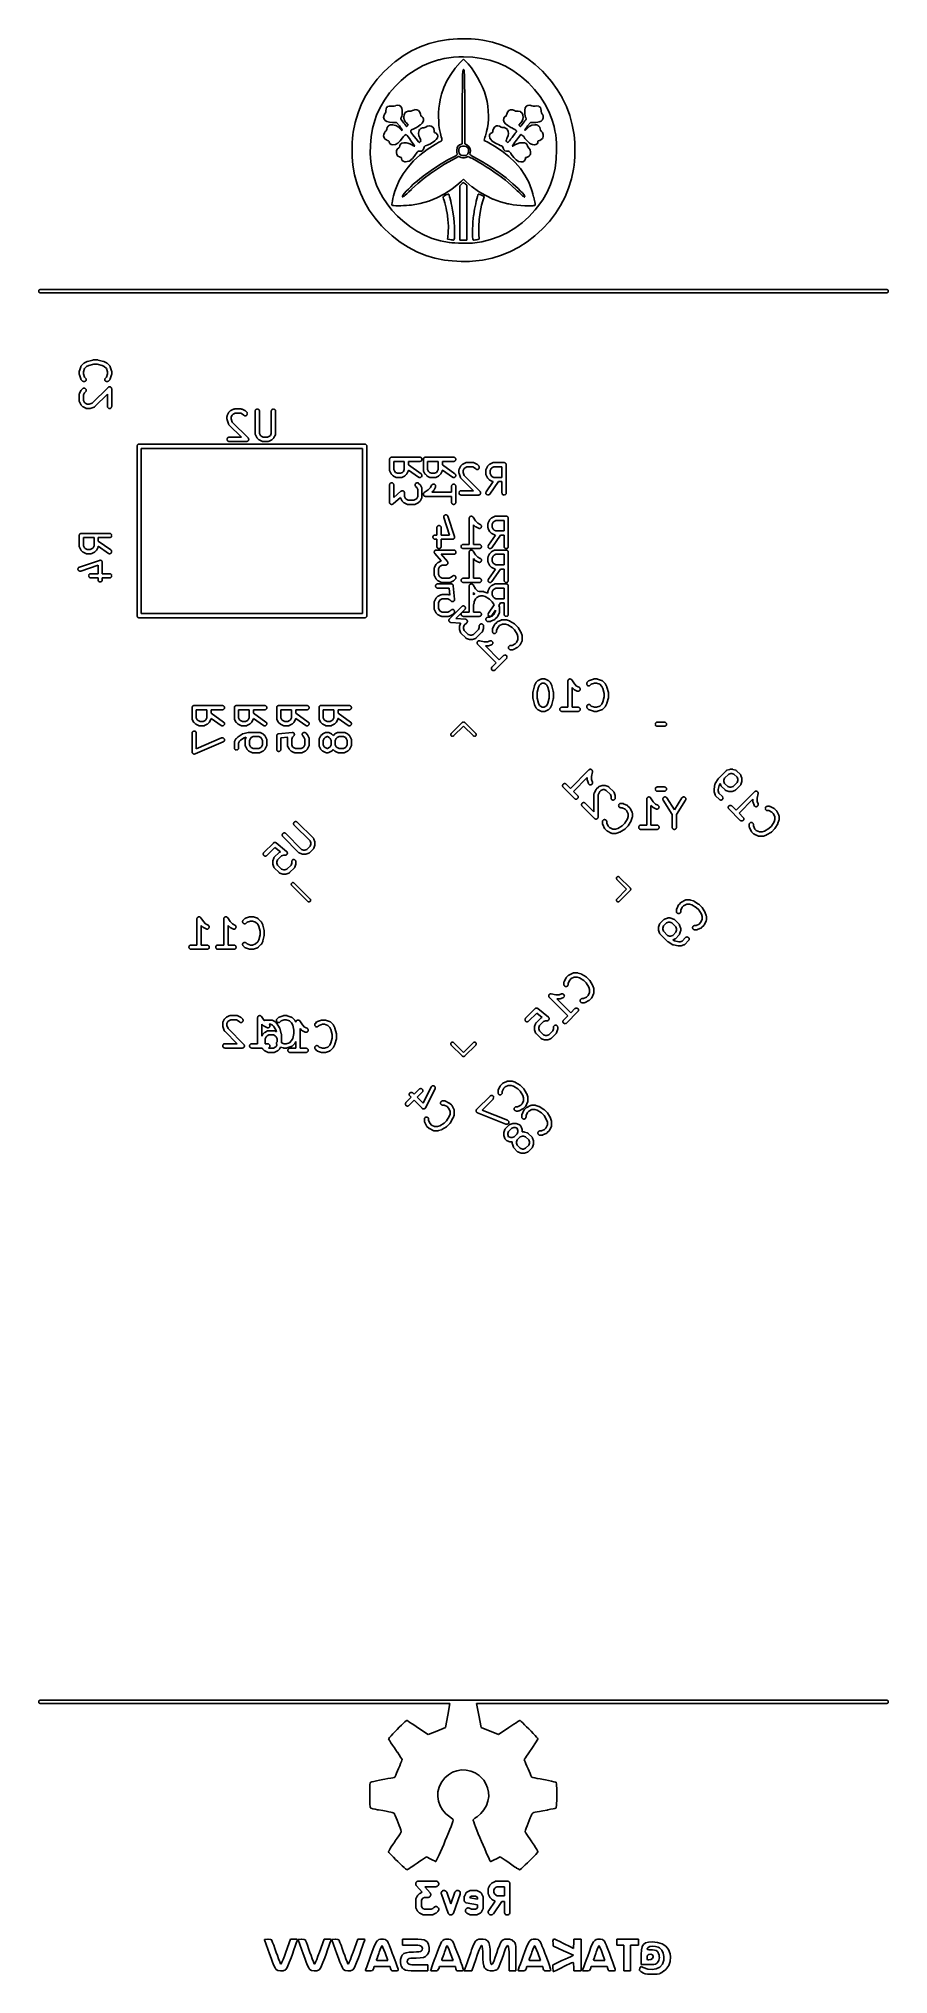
# Model space of a CAD drawing. Extents: x 99.9 to 130.1, y -164.7 to -96.1.
import ezdxf

# ---------------------------------------------------------------- set-up
doc = ezdxf.new("R2010")
doc.units = 0
doc.layers.add('BLACK', color=7, linetype='CONTINUOUS')

msp = doc.modelspace()

# ---------------------------------------------------------------- linework, layer by layer
at = {"layer": 'BLACK', "linetype": 'CONTINUOUS'}
for p, q in [((112.584, -96.8641), (112.865, -96.6618)), ((112.865, -96.6616), (113.158, -96.4884)), ((112.865, -96.6617), (112.865, -96.6616)), ((112.865, -96.6618), (112.865, -96.6617)), ((112.865, -96.6618), (112.865, -96.6618)), ((113.158, -96.4884), (113.158, -96.4883)), ((113.158, -96.4883), (113.159, -96.4883)), ((113.159, -96.4882), (113.465, -96.3438)), ((113.159, -96.4883), (113.159, -96.4882)), ((113.465, -96.3436), (113.785, -96.2278)), ((113.465, -96.3437), (113.465, -96.3436)), ((113.465, -96.3438), (113.465, -96.3437)), ((113.465, -96.3438), (113.465, -96.3438)), ((113.785, -96.2277), (114.119, -96.1401)), ((113.785, -96.2278), (113.785, -96.2277)), ((113.785, -96.2278), (113.785, -96.2278)), ((113.785, -96.2278), (113.785, -96.2278)), ((114.119, -96.1401), (114.468, -96.0805)), ((114.119, -96.1401), (114.119, -96.1401)), ((114.119, -96.1401), (114.119, -96.1401)), ((114.119, -96.1401), (114.119, -96.1401)), ((114.479, -96.729), (114.31, -96.7584)), ((114.468, -96.0805), (114.505, -96.0761)), ((114.468, -96.0805), (114.468, -96.0805)), ((114.468, -96.0805), (114.468, -96.0805)), ((114.468, -96.0805), (114.468, -96.0805)), ((114.651, -96.7098), (114.479, -96.729)), ((114.505, -96.076), (114.638, -96.0647)), ((114.505, -96.0761), (114.505, -96.076)), ((114.505, -96.0761), (114.505, -96.0761)), ((114.505, -96.0761), (114.505, -96.0761)), ((114.638, -96.0647), (114.79, -96.0573)), ((114.638, -96.0647), (114.638, -96.0647)), ((114.638, -96.0647), (114.638, -96.0647)), ((114.638, -96.0647), (114.638, -96.0647)), ((114.836, -96.6998), (114.651, -96.7098)), ((114.79, -96.0573), (114.95, -96.0537)), ((114.79, -96.0573), (114.79, -96.0573)), ((114.79, -96.0573), (114.79, -96.0573)), ((114.79, -96.0573), (114.79, -96.0573)), ((115, -96.6975), (114.836, -96.6998)), ((114.95, -96.0537), (114.951, -96.0537)), ((114.951, -96.0537), (114.951, -96.0538)), ((114.951, -96.0538), (114.951, -96.0537)), ((114.951, -96.0537), (115.113, -96.0541)), ((115.328, -96.7106), (115, -96.6975)), ((115.113, -96.0541), (115.113, -96.0541)), ((115.113, -96.0541), (115.113, -96.0541)), ((115.113, -96.0541), (115.113, -96.0541)), ((115.113, -96.0541), (115.268, -96.0584)), ((115.268, -96.0584), (115.269, -96.0584)), ((115.269, -96.0584), (115.269, -96.0584)), ((115.269, -96.0584), (115.269, -96.0584)), ((115.269, -96.0584), (115.409, -96.0667)), ((115.638, -96.7499), (115.328, -96.7106)), ((115.409, -96.0667), (115.409, -96.0667)), ((115.409, -96.0667), (115.409, -96.0667)), ((115.409, -96.0667), (115.409, -96.0667)), ((115.409, -96.0667), (115.527, -96.0789)), ((115.527, -96.0789), (115.527, -96.0789)), ((115.527, -96.0789), (115.527, -96.0789)), ((115.527, -96.0789), (115.527, -96.0789)), ((115.527, -96.0789), (115.685, -96.1034)), ((115.685, -96.1034), (115.685, -96.1034)), ((115.685, -96.1034), (115.685, -96.1034)), ((115.685, -96.1034), (115.685, -96.1034)), ((115.685, -96.1034), (116.032, -96.1781)), ((116.032, -96.1781), (116.032, -96.1782)), ((116.032, -96.1782), (116.032, -96.1782)), ((116.032, -96.1782), (116.032, -96.1782)), ((116.032, -96.1782), (116.363, -96.2797)), ((116.363, -96.2797), (116.363, -96.2797)), ((116.363, -96.2797), (116.363, -96.2798)), ((116.363, -96.2798), (116.363, -96.2798)), ((116.363, -96.2798), (116.677, -96.4084)), ((116.677, -96.4084), (116.678, -96.4085)), ((116.678, -96.4085), (116.678, -96.4086)), ((116.678, -96.4086), (116.678, -96.4086)), ((116.678, -96.4086), (116.978, -96.565)), ((116.978, -96.565), (116.978, -96.565)), ((116.978, -96.565), (116.978, -96.5651)), ((116.978, -96.5651), (116.978, -96.5652)), ((116.978, -96.5652), (117.264, -96.7498)), ((111.939, -97.4925), (112.181, -97.2263)), ((112.181, -97.2261), (112.314, -97.0962)), ((112.181, -97.2262), (112.181, -97.2261)), ((112.181, -97.2263), (112.181, -97.2262)), ((112.181, -97.2262), (112.181, -97.2262)), ((112.314, -97.096), (112.583, -96.8643)), ((112.314, -97.0961), (112.314, -97.096)), ((112.314, -97.0962), (112.314, -97.0961)), ((112.314, -97.0961), (112.314, -97.0961)), ((112.583, -96.8643), (112.584, -96.8642)), ((112.583, -96.8643), (112.583, -96.8643)), ((112.584, -96.8642), (112.584, -96.8641)), ((113.03, -97.3345), (112.792, -97.529)), ((113.283, -97.1627), (113.03, -97.3345)), ((113.55, -97.0157), (113.283, -97.1627)), ((113.828, -96.8955), (113.55, -97.0157)), ((114.114, -96.8041), (113.828, -96.8955)), ((114.132, -96.7994), (114.114, -96.8041)), ((114.31, -96.7584), (114.132, -96.7994)), ((114.414, -97.5502), (114.548, -97.3206)), ((114.548, -97.3202), (114.705, -97.1023)), ((114.548, -97.3203), (114.548, -97.3202)), ((114.548, -97.3205), (114.548, -97.3203)), ((114.548, -97.3206), (114.548, -97.3205)), ((114.705, -97.1019), (114.88, -96.9011)), ((114.705, -97.1021), (114.705, -97.1019)), ((114.705, -97.1022), (114.705, -97.1021)), ((114.705, -97.1023), (114.705, -97.1022)), ((114.88, -96.9009), (114.994, -96.7818)), ((114.88, -96.901), (114.88, -96.9009)), ((114.88, -96.9011), (114.88, -96.901)), ((114.88, -96.901), (114.88, -96.901)), ((114.966, -97.3804), (114.963, -97.4735)), ((114.969, -97.3059), (114.966, -97.3804)), ((114.973, -97.2481), (114.969, -97.3059)), ((114.978, -97.2053), (114.973, -97.2481)), ((114.984, -97.1756), (114.978, -97.2053)), ((114.99, -97.1576), (114.984, -97.1756)), ((114.996, -97.1495), (114.99, -97.1576)), ((114.994, -96.7818), (114.995, -96.7815)), ((114.994, -96.7818), (114.994, -96.7818)), ((114.995, -96.7809), (114.996, -96.7807)), ((114.995, -96.7812), (114.995, -96.7809)), ((114.995, -96.7815), (114.995, -96.7812)), ((114.995, -96.7812), (114.995, -96.7812)), ((114.995, -96.7812), (114.995, -96.7812)), ((114.996, -96.7805), (114.997, -96.7804)), ((114.996, -96.7807), (114.996, -96.7805)), ((114.996, -96.7807), (114.996, -96.7807)), ((114.996, -96.7807), (114.996, -96.7807)), ((115.001, -97.1478), (114.996, -97.1495)), ((114.997, -96.7804), (114.998, -96.7803)), ((114.997, -96.7804), (114.997, -96.7804)), ((114.997, -96.7804), (114.997, -96.7804)), ((114.997, -96.7804), (114.997, -96.7804)), ((114.998, -96.7803), (114.998, -96.7803)), ((114.998, -96.7803), (114.998, -96.7803)), ((114.998, -96.7803), (114.998, -96.7803)), ((114.998, -96.7803), (114.999, -96.7804)), ((114.999, -96.7804), (114.999, -96.7804)), ((114.999, -96.7804), (114.999, -96.7804)), ((114.999, -96.7804), (114.999, -96.7805)), ((114.999, -96.7805), (115, -96.7807)), ((115, -96.7807), (115, -96.7807)), ((115, -96.7807), (115, -96.7807)), ((115, -96.7807), (115, -96.7809)), ((115, -96.7809), (115.001, -96.7811)), ((115.001, -96.7811), (115.001, -96.7811)), ((115.001, -96.7811), (115.001, -96.7811)), ((115.001, -96.7811), (115.001, -96.7814)), ((115.001, -96.7814), (115.001, -96.7817)), ((115.001, -96.7817), (115.067, -96.8452)), ((115.006, -97.1499), (115.001, -97.1478)), ((115.012, -97.1595), (115.006, -97.1499)), ((115.018, -97.1801), (115.012, -97.1595)), ((115.023, -97.2129), (115.018, -97.1801)), ((115.028, -97.2597), (115.023, -97.2129)), ((115.032, -97.3222), (115.028, -97.2597)), ((115.035, -97.4021), (115.032, -97.3222)), ((115.037, -97.5012), (115.035, -97.4021)), ((115.067, -96.8452), (115.067, -96.8453)), ((115.067, -96.8453), (115.067, -96.8453)), ((115.067, -96.8453), (115.067, -96.8454)), ((115.067, -96.8454), (115.165, -96.9489)), ((115.165, -96.9489), (115.165, -96.949)), ((115.165, -96.949), (115.166, -96.9491)), ((115.166, -96.9491), (115.166, -96.9492)), ((115.166, -96.9492), (115.28, -97.0912)), ((115.28, -97.0912), (115.28, -97.0912)), ((115.28, -97.0912), (115.28, -97.0913)), ((115.28, -97.0913), (115.28, -97.0914)), ((115.28, -97.0914), (115.392, -97.2517)), ((115.392, -97.2517), (115.393, -97.2518)), ((115.393, -97.2518), (115.393, -97.2519)), ((115.393, -97.2519), (115.393, -97.252)), ((115.393, -97.252), (115.499, -97.4238)), ((115.934, -96.8162), (115.638, -96.7499)), ((116.217, -96.9101), (115.934, -96.8162)), ((116.489, -97.0322), (116.217, -96.9101)), ((116.752, -97.1833), (116.489, -97.0322)), ((117.008, -97.364), (116.752, -97.1833)), ((117.068, -97.4115), (117.008, -97.364)), ((117.306, -97.6217), (117.068, -97.4115)), ((117.264, -96.7498), (117.264, -96.7499)), ((117.264, -96.7499), (117.264, -96.75)), ((117.264, -96.75), (117.264, -96.7501)), ((117.264, -96.7501), (117.538, -96.9634)), ((117.538, -96.9634), (117.538, -96.9635)), ((117.538, -96.9635), (117.538, -96.9636)), ((117.538, -96.9636), (117.538, -96.9637)), ((117.538, -96.9637), (117.8, -97.2063)), ((117.8, -97.2063), (117.8, -97.2063)), ((117.8, -97.2063), (117.8, -97.2064)), ((117.8, -97.2064), (117.8, -97.2065)), ((117.8, -97.2065), (117.887, -97.2964)), ((117.887, -97.2964), (117.887, -97.2964)), ((117.887, -97.2964), (117.887, -97.2965)), ((117.887, -97.2965), (117.887, -97.2966)), ((117.887, -97.2966), (118.121, -97.5662)), ((111.388, -98.367), (111.543, -98.0629)), ((111.543, -98.0625), (111.726, -97.7715)), ((111.543, -98.0626), (111.543, -98.0625)), ((111.543, -98.0628), (111.543, -98.0626)), ((111.543, -98.0629), (111.543, -98.0628)), ((111.726, -97.7711), (111.939, -97.4928)), ((111.726, -97.7713), (111.726, -97.7711)), ((111.726, -97.7714), (111.726, -97.7713)), ((111.726, -97.7715), (111.726, -97.7714)), ((111.939, -97.4926), (111.939, -97.4925)), ((111.939, -97.4927), (111.939, -97.4926)), ((111.939, -97.4928), (111.939, -97.4927)), ((112.372, -97.9778), (112.195, -98.2278)), ((112.572, -97.7441), (112.372, -97.9778)), ((112.792, -97.529), (112.572, -97.7441)), ((114.172, -98.2221), (114.21, -98.0634)), ((114.21, -98.0633), (114.221, -98.0243)), ((114.21, -98.0634), (114.21, -98.0633)), ((114.21, -98.0633), (114.21, -98.0633)), ((114.21, -98.0634), (114.21, -98.0634)), ((114.221, -98.024), (114.303, -97.787)), ((114.221, -98.0241), (114.221, -98.024)), ((114.221, -98.0242), (114.221, -98.0241)), ((114.221, -98.0243), (114.221, -98.0242)), ((114.303, -97.7865), (114.413, -97.5506)), ((114.303, -97.7867), (114.303, -97.7865)), ((114.303, -97.7869), (114.303, -97.7867)), ((114.303, -97.787), (114.303, -97.7869)), ((114.413, -97.5503), (114.414, -97.5502)), ((114.413, -97.5505), (114.413, -97.5503)), ((114.413, -97.5506), (114.413, -97.5505)), ((114.958, -98.0697), (114.957, -98.284)), ((114.959, -97.8834), (114.958, -98.0697)), ((114.96, -97.7232), (114.959, -97.8834)), ((114.961, -97.5872), (114.96, -97.7232)), ((114.963, -97.4735), (114.961, -97.5872)), ((114.961, -97.5872), (114.961, -97.5872)), ((115.039, -97.6215), (115.037, -97.5012)), ((115.039, -97.6216), (115.039, -97.6215)), ((115.041, -97.765), (115.039, -97.6216)), ((115.042, -97.9332), (115.041, -97.765)), ((115.041, -97.765), (115.041, -97.765)), ((115.042, -98.1281), (115.042, -97.9332)), ((115.042, -97.9332), (115.042, -97.9332)), ((115.499, -97.4238), (115.499, -97.4239)), ((115.499, -97.4239), (115.499, -97.424)), ((115.499, -97.424), (115.499, -97.4241)), ((115.499, -97.4241), (115.596, -97.6007)), ((115.596, -97.6007), (115.596, -97.6008)), ((115.596, -97.6008), (115.596, -97.6009)), ((115.596, -97.6009), (115.596, -97.601)), ((115.596, -97.601), (115.678, -97.7756)), ((115.678, -97.7756), (115.678, -97.7757)), ((115.678, -97.7757), (115.678, -97.7759)), ((115.678, -97.7759), (115.678, -97.776)), ((115.678, -97.776), (115.742, -97.9418)), ((115.742, -97.9418), (115.742, -97.9418)), ((115.742, -97.9418), (115.742, -97.942)), ((115.742, -97.942), (115.742, -97.9421)), ((115.742, -97.9421), (115.792, -98.1039)), ((117.522, -97.8512), (117.306, -97.6217)), ((117.714, -98.0973), (117.522, -97.8512)), ((117.881, -98.3575), (117.714, -98.0973)), ((118.121, -97.5662), (118.121, -97.5662)), ((118.121, -97.5662), (118.121, -97.5664)), ((118.121, -97.5664), (118.121, -97.5665)), ((118.121, -97.5665), (118.326, -97.8482)), ((118.326, -97.8482), (118.326, -97.8482)), ((118.326, -97.8482), (118.326, -97.8484)), ((118.326, -97.8484), (118.326, -97.8486)), ((118.326, -97.8486), (118.502, -98.1429)), ((111.164, -99.0177), (111.262, -98.6857)), ((111.262, -98.6852), (111.388, -98.3674)), ((111.262, -98.6854), (111.262, -98.6852)), ((111.262, -98.6856), (111.262, -98.6854)), ((111.262, -98.6857), (111.262, -98.6856)), ((111.388, -98.3672), (111.388, -98.367)), ((111.388, -98.3673), (111.388, -98.3672)), ((111.388, -98.3674), (111.388, -98.3673)), ((111.918, -98.7691), (111.851, -98.9569)), ((112.043, -98.4923), (111.918, -98.7691)), ((112.195, -98.2278), (112.043, -98.4923)), ((112.17, -98.8257), (112.178, -98.7862)), ((112.178, -98.7854), (112.194, -98.7434)), ((112.178, -98.7858), (112.178, -98.7854)), ((112.178, -98.7862), (112.178, -98.7858)), ((112.178, -98.7862), (112.178, -98.7862)), ((112.194, -98.743), (112.195, -98.7427)), ((112.194, -98.7434), (112.194, -98.743)), ((112.194, -98.7434), (112.194, -98.7434)), ((112.195, -98.7427), (112.214, -98.7093)), ((112.214, -98.7093), (112.215, -98.7089)), ((112.214, -98.7093), (112.214, -98.7093)), ((112.215, -98.7079), (112.216, -98.7078)), ((112.215, -98.7082), (112.215, -98.7079)), ((112.215, -98.7085), (112.215, -98.7082)), ((112.215, -98.7086), (112.215, -98.7085)), ((112.215, -98.7085), (112.215, -98.7085)), ((112.215, -98.7089), (112.215, -98.7086)), ((112.216, -98.7078), (112.233, -98.6948)), ((112.216, -98.7078), (112.216, -98.7078)), ((112.216, -98.7078), (112.216, -98.7078)), ((112.233, -98.6948), (112.238, -98.6859)), ((112.238, -98.6859), (112.246, -98.6528)), ((112.246, -98.6528), (112.252, -98.603)), ((112.252, -98.603), (112.258, -98.5451)), ((112.252, -98.603), (112.252, -98.603)), ((112.258, -98.5442), (112.275, -98.4898)), ((112.258, -98.5446), (112.258, -98.5442)), ((112.258, -98.545), (112.258, -98.5446)), ((112.258, -98.5451), (112.258, -98.545)), ((112.258, -98.5451), (112.258, -98.5451)), ((112.258, -98.5451), (112.258, -98.5451)), ((112.275, -98.4888), (112.276, -98.4887)), ((112.275, -98.4891), (112.275, -98.4888)), ((112.275, -98.4894), (112.275, -98.4891)), ((112.275, -98.4896), (112.275, -98.4894)), ((112.275, -98.4897), (112.275, -98.4896)), ((112.275, -98.4898), (112.275, -98.4897)), ((112.276, -98.4877), (112.307, -98.4566)), ((112.276, -98.4879), (112.276, -98.4877)), ((112.276, -98.488), (112.276, -98.4879)), ((112.276, -98.4883), (112.276, -98.488)), ((112.276, -98.4885), (112.276, -98.4883)), ((112.276, -98.4887), (112.276, -98.4885)), ((112.307, -98.4565), (112.308, -98.4563)), ((112.307, -98.4566), (112.307, -98.4565)), ((112.308, -98.4558), (112.309, -98.4556)), ((112.308, -98.4559), (112.308, -98.4558)), ((112.308, -98.456), (112.308, -98.4559)), ((112.308, -98.4561), (112.308, -98.456)), ((112.308, -98.4563), (112.308, -98.4561)), ((112.309, -98.4554), (112.31, -98.4553)), ((112.309, -98.4555), (112.309, -98.4554)), ((112.309, -98.4556), (112.309, -98.4555)), ((112.309, -98.4555), (112.309, -98.4555)), ((112.31, -98.4553), (112.36, -98.4427)), ((112.36, -98.4427), (112.36, -98.4426)), ((112.36, -98.4426), (112.36, -98.4426)), ((112.36, -98.4426), (112.36, -98.4426)), ((112.36, -98.4426), (112.361, -98.4426)), ((112.361, -98.4426), (112.361, -98.4425)), ((112.361, -98.4425), (112.361, -98.4425)), ((112.361, -98.4425), (112.361, -98.4425)), ((112.361, -98.4425), (112.437, -98.4438)), ((112.437, -98.4438), (112.437, -98.4438)), ((112.437, -98.4438), (112.437, -98.4438)), ((112.437, -98.4438), (112.437, -98.4438)), ((112.437, -98.4438), (112.484, -98.4462)), ((112.484, -98.4462), (112.545, -98.4432)), ((112.545, -98.4432), (112.585, -98.4307)), ((112.585, -98.4307), (112.595, -98.4259)), ((112.595, -98.4258), (112.596, -98.4256)), ((112.595, -98.4259), (112.595, -98.4258)), ((112.595, -98.4258), (112.595, -98.4258)), ((112.595, -98.4258), (112.595, -98.4258)), ((112.596, -98.4254), (112.661, -98.4095)), ((112.596, -98.4255), (112.596, -98.4254)), ((112.596, -98.4256), (112.596, -98.4255)), ((112.596, -98.4255), (112.596, -98.4255)), ((112.661, -98.4095), (112.661, -98.4095)), ((112.661, -98.4095), (112.661, -98.4095)), ((112.661, -98.4095), (112.661, -98.4095)), ((112.661, -98.4095), (112.662, -98.4095)), ((112.662, -98.4095), (112.662, -98.4094)), ((112.662, -98.4094), (112.662, -98.4094)), ((112.662, -98.4094), (112.662, -98.4094)), ((112.662, -98.4094), (112.663, -98.4094)), ((112.663, -98.4094), (112.663, -98.4095)), ((112.663, -98.4095), (112.663, -98.4095)), ((112.663, -98.4095), (112.663, -98.4095)), ((112.663, -98.4095), (112.726, -98.4206)), ((112.726, -98.4206), (112.726, -98.4206)), ((112.726, -98.4206), (112.726, -98.4206)), ((112.726, -98.4206), (112.726, -98.4206)), ((112.726, -98.4206), (112.726, -98.4207)), ((112.726, -98.4207), (112.727, -98.4209)), ((112.727, -98.4209), (112.727, -98.4209)), ((112.727, -98.4209), (112.727, -98.4209)), ((112.727, -98.4209), (112.727, -98.4211)), ((112.727, -98.4211), (112.727, -98.4213)), ((112.727, -98.4213), (112.727, -98.4214)), ((112.727, -98.4214), (112.727, -98.4214)), ((112.727, -98.4214), (112.779, -98.4567)), ((112.779, -98.4567), (112.779, -98.4568)), ((112.779, -98.4568), (112.779, -98.4568)), ((112.779, -98.4568), (112.779, -98.4568)), ((112.779, -98.4568), (112.78, -98.4571)), ((112.78, -98.4571), (112.78, -98.4574)), ((112.78, -98.4574), (112.78, -98.4575)), ((112.78, -98.4575), (112.78, -98.4575)), ((112.78, -98.4575), (112.78, -98.4578)), ((112.78, -98.4578), (112.781, -98.4582)), ((112.781, -98.4582), (112.781, -98.4582)), ((112.781, -98.4582), (112.781, -98.4583)), ((112.781, -98.4583), (112.814, -98.515)), ((112.822, -98.7405), (112.809, -98.8055)), ((112.814, -98.515), (112.814, -98.5151)), ((112.814, -98.5151), (112.814, -98.5152)), ((112.814, -98.5152), (112.814, -98.5153)), ((112.814, -98.5153), (112.814, -98.5156)), ((112.814, -98.5156), (112.815, -98.516)), ((112.815, -98.516), (112.815, -98.5161)), ((112.815, -98.5161), (112.815, -98.5162)), ((112.815, -98.5162), (112.818, -98.5291)), ((112.818, -98.5291), (112.818, -98.5291)), ((112.818, -98.5291), (112.818, -98.5294)), ((112.818, -98.5294), (112.818, -98.5297)), ((112.818, -98.5297), (112.827, -98.5909)), ((112.828, -98.6653), (112.822, -98.74)), ((112.822, -98.74), (112.822, -98.74)), ((112.822, -98.74), (112.822, -98.7402)), ((112.822, -98.7402), (112.822, -98.7405)), ((112.827, -98.5909), (112.827, -98.591)), ((112.827, -98.591), (112.827, -98.5913)), ((112.827, -98.5913), (112.827, -98.5915)), ((112.827, -98.5915), (112.828, -98.6649)), ((112.828, -98.6649), (112.828, -98.6649)), ((112.828, -98.6649), (112.828, -98.6651)), ((112.828, -98.6651), (112.828, -98.6653)), ((112.887, -98.8249), (112.897, -98.7522)), ((112.897, -98.7517), (112.898, -98.7512)), ((112.897, -98.7521), (112.897, -98.7517)), ((112.897, -98.7522), (112.897, -98.7521)), ((112.897, -98.7522), (112.897, -98.7522)), ((112.897, -98.7522), (112.897, -98.7522)), ((112.898, -98.7512), (112.918, -98.6916)), ((112.918, -98.6915), (112.919, -98.6912)), ((112.918, -98.6916), (112.918, -98.6915)), ((112.919, -98.69), (112.936, -98.6696)), ((112.919, -98.6903), (112.919, -98.69)), ((112.919, -98.6906), (112.919, -98.6903)), ((112.919, -98.6907), (112.919, -98.6906)), ((112.919, -98.6908), (112.919, -98.6907)), ((112.919, -98.6912), (112.919, -98.6908)), ((112.936, -98.6695), (112.937, -98.6693)), ((112.936, -98.6696), (112.936, -98.6695)), ((112.937, -98.6685), (112.982, -98.6412)), ((112.937, -98.6687), (112.937, -98.6685)), ((112.937, -98.6689), (112.937, -98.6687)), ((112.937, -98.669), (112.937, -98.6689)), ((112.937, -98.6691), (112.937, -98.669)), ((112.937, -98.6693), (112.937, -98.6691)), ((112.982, -98.6411), (112.983, -98.6409)), ((112.982, -98.6412), (112.982, -98.6411)), ((112.982, -98.6411), (112.982, -98.6411)), ((112.982, -98.6412), (112.982, -98.6412)), ((112.983, -98.6407), (113.038, -98.6242)), ((112.983, -98.6408), (112.983, -98.6407)), ((112.983, -98.6407), (112.983, -98.6407)), ((112.983, -98.6409), (112.983, -98.6408)), ((113.038, -98.6242), (113.039, -98.6241)), ((113.038, -98.6242), (113.038, -98.6242)), ((113.038, -98.6242), (113.038, -98.6242)), ((113.039, -98.6241), (113.039, -98.624)), ((113.039, -98.624), (113.039, -98.624)), ((113.039, -98.624), (113.04, -98.624)), ((113.039, -98.6241), (113.039, -98.6241)), ((113.04, -98.624), (113.091, -98.6234)), ((113.091, -98.6234), (113.091, -98.6234)), ((113.091, -98.6234), (113.091, -98.6234)), ((113.091, -98.6234), (113.091, -98.6234)), ((113.091, -98.6234), (113.131, -98.6239)), ((113.131, -98.6239), (113.189, -98.6)), ((113.189, -98.6), (113.196, -98.5962)), ((113.196, -98.596), (113.197, -98.5958)), ((113.196, -98.5961), (113.196, -98.596)), ((113.196, -98.5962), (113.196, -98.5961)), ((113.197, -98.5958), (113.27, -98.5688)), ((113.27, -98.5688), (113.271, -98.5687)), ((113.27, -98.5688), (113.27, -98.5688)), ((113.27, -98.5688), (113.27, -98.5688)), ((113.27, -98.5688), (113.27, -98.5688)), ((113.27, -98.5688), (113.27, -98.5688)), ((113.271, -98.5687), (113.271, -98.5686)), ((113.271, -98.5686), (113.271, -98.5686)), ((113.271, -98.5686), (113.271, -98.5686)), ((113.271, -98.5686), (113.272, -98.5686)), ((113.272, -98.5686), (113.272, -98.5685)), ((113.272, -98.5685), (113.341, -98.5707)), ((113.341, -98.5707), (113.341, -98.5707)), ((113.341, -98.5707), (113.341, -98.5708)), ((113.341, -98.5708), (113.341, -98.5708)), ((113.341, -98.5708), (113.341, -98.5708)), ((113.341, -98.5708), (113.342, -98.5709)), ((113.342, -98.5709), (113.342, -98.5709)), ((113.342, -98.5709), (113.342, -98.5709)), ((113.342, -98.5709), (113.342, -98.5711)), ((113.342, -98.5711), (113.343, -98.5712)), ((113.343, -98.5712), (113.343, -98.5712)), ((113.343, -98.5712), (113.343, -98.5713)), ((113.343, -98.5713), (113.402, -98.6003)), ((113.402, -98.6003), (113.402, -98.6003)), ((113.402, -98.6003), (113.402, -98.6004)), ((113.402, -98.6004), (113.402, -98.6004)), ((113.402, -98.6004), (113.402, -98.6006)), ((113.402, -98.6006), (113.403, -98.6009)), ((113.403, -98.6009), (113.403, -98.6009)), ((113.403, -98.6009), (113.403, -98.6009)), ((113.403, -98.6009), (113.403, -98.6012)), ((113.403, -98.6012), (113.403, -98.6015)), ((113.403, -98.6015), (113.403, -98.6016)), ((113.403, -98.6016), (113.403, -98.6016)), ((113.403, -98.6016), (113.448, -98.6552)), ((113.448, -98.6552), (113.448, -98.6552)), ((113.448, -98.6552), (113.448, -98.6556)), ((113.448, -98.6556), (113.448, -98.6559)), ((113.448, -98.6559), (113.448, -98.656)), ((113.448, -98.656), (113.448, -98.656)), ((113.448, -98.656), (113.448, -98.6564)), ((113.448, -98.6564), (113.449, -98.6568)), ((113.449, -98.6568), (113.473, -98.7325)), ((113.473, -98.7325), (113.473, -98.7326)), ((113.473, -98.7326), (113.473, -98.7328)), ((113.473, -98.7328), (113.473, -98.733)), ((113.473, -98.733), (113.482, -98.7757)), ((113.482, -98.7757), (113.496, -98.8003)), ((114.117, -98.8093), (114.118, -98.6785)), ((114.118, -98.6783), (114.127, -98.5187)), ((114.118, -98.6784), (114.118, -98.6783)), ((114.118, -98.6783), (114.118, -98.6783)), ((114.118, -98.6785), (114.118, -98.6784)), ((114.127, -98.5184), (114.145, -98.3704)), ((114.127, -98.5185), (114.127, -98.5184)), ((114.127, -98.5186), (114.127, -98.5185)), ((114.127, -98.5187), (114.127, -98.5186)), ((114.145, -98.3701), (114.172, -98.2224)), ((114.145, -98.3702), (114.145, -98.3701)), ((114.145, -98.3703), (114.145, -98.3702)), ((114.145, -98.3704), (114.145, -98.3703)), ((114.172, -98.2222), (114.172, -98.2221)), ((114.172, -98.2223), (114.172, -98.2222)), ((114.172, -98.2224), (114.172, -98.2223)), ((114.957, -98.284), (114.957, -98.284)), ((114.957, -98.284), (114.957, -98.5282)), ((114.957, -98.5282), (114.957, -99.7707)), ((115.042, -98.1282), (115.042, -98.1281)), ((115.043, -98.3517), (115.042, -98.1282)), ((115.043, -98.5266), (115.043, -98.3517)), ((115.043, -98.3517), (115.043, -98.3517)), ((115.043, -99.7699), (115.043, -98.5266)), ((115.792, -98.1039), (115.792, -98.104)), ((115.792, -98.104), (115.792, -98.1041)), ((115.792, -98.1041), (115.792, -98.1042)), ((115.792, -98.1042), (115.835, -98.2763)), ((115.835, -98.2763), (115.835, -98.2764)), ((115.835, -98.2764), (115.835, -98.2765)), ((115.835, -98.2765), (115.835, -98.2767)), ((115.835, -98.2767), (115.864, -98.4419)), ((115.864, -98.4419), (115.864, -98.4419)), ((115.864, -98.4419), (115.864, -98.4421)), ((115.864, -98.4421), (115.864, -98.4422)), ((115.864, -98.4422), (115.88, -98.6108)), ((115.88, -98.6108), (115.88, -98.6108)), ((115.88, -98.6108), (115.88, -98.611)), ((115.88, -98.611), (115.88, -98.6111)), ((115.88, -98.6111), (115.884, -98.7934)), ((116.497, -98.8067), (116.516, -98.7809)), ((116.516, -98.7809), (116.533, -98.7299)), ((116.533, -98.7296), (116.561, -98.6587)), ((116.533, -98.7297), (116.533, -98.7296)), ((116.533, -98.7298), (116.533, -98.7297)), ((116.533, -98.7299), (116.533, -98.7298)), ((116.561, -98.6574), (116.607, -98.6009)), ((116.561, -98.6576), (116.561, -98.6574)), ((116.561, -98.6578), (116.561, -98.6576)), ((116.561, -98.658), (116.561, -98.6578)), ((116.561, -98.6582), (116.561, -98.658)), ((116.561, -98.6584), (116.561, -98.6582)), ((116.561, -98.6586), (116.561, -98.6584)), ((116.561, -98.6587), (116.561, -98.6586)), ((116.607, -98.6001), (116.608, -98.5999)), ((116.607, -98.6005), (116.607, -98.6001)), ((116.607, -98.6001), (116.607, -98.6001)), ((116.607, -98.6001), (116.607, -98.6001)), ((116.607, -98.6008), (116.607, -98.6005)), ((116.607, -98.6009), (116.607, -98.6008)), ((116.607, -98.6008), (116.607, -98.6008)), ((116.607, -98.6008), (116.607, -98.6008)), ((116.608, -98.5996), (116.666, -98.5701)), ((116.608, -98.5999), (116.608, -98.5996)), ((116.608, -98.5996), (116.608, -98.5996)), ((116.608, -98.5996), (116.608, -98.5996)), ((116.666, -98.5698), (116.667, -98.5697)), ((116.666, -98.5699), (116.666, -98.5698)), ((116.666, -98.57), (116.666, -98.5699)), ((116.666, -98.5701), (116.666, -98.57)), ((116.666, -98.57), (116.666, -98.57)), ((116.667, -98.5696), (116.667, -98.5695)), ((116.667, -98.5695), (116.668, -98.5695)), ((116.667, -98.5697), (116.667, -98.5696)), ((116.667, -98.5696), (116.667, -98.5696)), ((116.667, -98.5697), (116.667, -98.5697)), ((116.668, -98.5695), (116.734, -98.5686)), ((116.668, -98.5695), (116.668, -98.5695)), ((116.734, -98.5686), (116.734, -98.5686)), ((116.734, -98.5686), (116.734, -98.5686)), ((116.734, -98.5686), (116.734, -98.5686)), ((116.734, -98.5686), (116.735, -98.5687)), ((116.735, -98.5687), (116.735, -98.5687)), ((116.735, -98.5687), (116.735, -98.5687)), ((116.735, -98.5687), (116.736, -98.5689)), ((116.736, -98.5689), (116.736, -98.5689)), ((116.736, -98.5689), (116.736, -98.5689)), ((116.736, -98.5689), (116.736, -98.5689)), ((116.736, -98.5689), (116.736, -98.569)), ((116.736, -98.569), (116.807, -98.5981)), ((116.807, -98.5981), (116.808, -98.5981)), ((116.808, -98.5981), (116.808, -98.5981)), ((116.808, -98.5981), (116.808, -98.5982)), ((116.808, -98.5982), (116.847, -98.6162)), ((116.847, -98.6162), (116.927, -98.6261)), ((116.927, -98.6261), (116.941, -98.6258)), ((116.941, -98.6258), (116.941, -98.6258)), ((116.941, -98.6258), (116.941, -98.6258)), ((116.941, -98.6258), (116.942, -98.6259)), ((116.942, -98.6259), (116.942, -98.6259)), ((116.942, -98.6259), (116.942, -98.6259)), ((116.942, -98.6259), (116.942, -98.6259)), ((116.942, -98.6259), (117.013, -98.6387)), ((117.013, -98.6387), (117.013, -98.6387)), ((117.013, -98.6387), (117.013, -98.6387)), ((117.013, -98.6387), (117.014, -98.6387)), ((117.014, -98.6387), (117.014, -98.6388)), ((117.014, -98.6388), (117.014, -98.639)), ((117.014, -98.639), (117.014, -98.639)), ((117.014, -98.639), (117.015, -98.639)), ((117.015, -98.639), (117.015, -98.6392)), ((117.015, -98.6392), (117.015, -98.6394)), ((117.015, -98.6394), (117.015, -98.6395)), ((117.015, -98.6395), (117.015, -98.6395)), ((117.015, -98.6395), (117.067, -98.6766)), ((117.067, -98.6766), (117.067, -98.6767)), ((117.067, -98.6767), (117.067, -98.6768)), ((117.067, -98.6768), (117.067, -98.6769)), ((117.067, -98.6769), (117.067, -98.6771)), ((117.067, -98.6771), (117.068, -98.6773)), ((117.068, -98.6773), (117.068, -98.6775)), ((117.068, -98.6775), (117.068, -98.6776)), ((117.068, -98.6776), (117.068, -98.6779)), ((117.068, -98.6779), (117.068, -98.6781)), ((117.068, -98.6781), (117.068, -98.6783)), ((117.068, -98.6783), (117.068, -98.6784)), ((117.068, -98.6784), (117.099, -98.7395)), ((117.099, -98.7395), (117.099, -98.7396)), ((117.099, -98.7396), (117.099, -98.7396)), ((117.099, -98.7396), (117.099, -98.7396)), ((117.099, -98.7396), (117.099, -98.74)), ((117.099, -98.74), (117.099, -98.7405)), ((117.099, -98.7405), (117.099, -98.7405)), ((117.099, -98.7405), (117.099, -98.7405)), ((117.099, -98.7405), (117.106, -98.7655)), ((117.106, -98.7655), (117.106, -98.7656)), ((117.106, -98.7656), (117.106, -98.7658)), ((117.106, -98.7658), (117.106, -98.7661)), ((117.106, -98.7661), (117.116, -98.8399)), ((117.172, -98.6448), (117.174, -98.5736)), ((117.172, -98.645), (117.172, -98.6448)), ((117.172, -98.6452), (117.172, -98.645)), ((117.172, -98.6453), (117.172, -98.6452)), ((117.176, -98.7207), (117.172, -98.6453)), ((117.174, -98.5735), (117.175, -98.5732)), ((117.174, -98.5736), (117.174, -98.5735)), ((117.175, -98.5728), (117.185, -98.5167)), ((117.175, -98.5732), (117.175, -98.5728)), ((117.176, -98.7209), (117.176, -98.7207)), ((117.176, -98.7211), (117.176, -98.7209)), ((117.176, -98.7212), (117.176, -98.7211)), ((117.187, -98.7898), (117.176, -98.7212)), ((117.185, -98.5159), (117.188, -98.5076)), ((117.185, -98.5162), (117.185, -98.5159)), ((117.185, -98.5166), (117.185, -98.5162)), ((117.185, -98.5167), (117.185, -98.5166)), ((117.188, -98.5075), (117.189, -98.5071)), ((117.188, -98.5076), (117.188, -98.5075)), ((117.188, -98.5075), (117.188, -98.5075)), ((117.188, -98.5076), (117.188, -98.5076)), ((117.189, -98.5066), (117.225, -98.4513)), ((117.189, -98.5067), (117.189, -98.5066)), ((117.189, -98.5066), (117.189, -98.5066)), ((117.189, -98.5071), (117.189, -98.5067)), ((117.225, -98.4507), (117.226, -98.4505)), ((117.225, -98.451), (117.225, -98.4507)), ((117.225, -98.4511), (117.225, -98.451)), ((117.225, -98.4512), (117.225, -98.4511)), ((117.225, -98.4513), (117.225, -98.4512)), ((117.226, -98.4498), (117.227, -98.4497)), ((117.226, -98.4501), (117.226, -98.4498)), ((117.226, -98.4498), (117.226, -98.4498)), ((117.226, -98.4503), (117.226, -98.4501)), ((117.226, -98.4504), (117.226, -98.4503)), ((117.226, -98.4505), (117.226, -98.4504)), ((117.227, -98.4497), (117.28, -98.4179)), ((117.28, -98.4177), (117.281, -98.4175)), ((117.28, -98.4178), (117.28, -98.4177)), ((117.28, -98.4179), (117.28, -98.4178)), ((117.28, -98.4179), (117.28, -98.4179)), ((117.28, -98.4179), (117.28, -98.4179)), ((117.281, -98.4174), (117.282, -98.4173)), ((117.281, -98.4175), (117.281, -98.4174)), ((117.281, -98.4174), (117.281, -98.4174)), ((117.281, -98.4175), (117.281, -98.4175)), ((117.282, -98.4173), (117.346, -98.4111)), ((117.282, -98.4173), (117.282, -98.4173)), ((117.282, -98.4173), (117.282, -98.4173)), ((117.346, -98.4111), (117.346, -98.4111)), ((117.346, -98.4111), (117.347, -98.4111)), ((117.347, -98.4111), (117.347, -98.4111)), ((117.347, -98.4111), (117.347, -98.4111)), ((117.347, -98.4111), (117.347, -98.4111)), ((117.347, -98.4111), (117.348, -98.4113)), ((117.348, -98.4113), (117.348, -98.4113)), ((117.348, -98.4113), (117.348, -98.4114)), ((117.348, -98.4114), (117.348, -98.4114)), ((117.348, -98.4114), (117.348, -98.4114)), ((117.348, -98.4114), (117.417, -98.433)), ((117.417, -98.433), (117.417, -98.433)), ((117.417, -98.433), (117.418, -98.4332)), ((117.418, -98.4332), (117.418, -98.4333)), ((117.418, -98.4333), (117.42, -98.4343)), ((117.42, -98.4343), (117.468, -98.4494)), ((117.468, -98.4494), (117.521, -98.4437)), ((117.521, -98.4437), (117.536, -98.4406)), ((117.536, -98.4406), (117.536, -98.4406)), ((117.536, -98.4406), (117.537, -98.4406)), ((117.537, -98.4405), (117.604, -98.4376)), ((117.537, -98.4406), (117.537, -98.4405)), ((117.604, -98.4376), (117.604, -98.4376)), ((117.604, -98.4376), (117.604, -98.4376)), ((117.604, -98.4376), (117.604, -98.4376)), ((117.604, -98.4376), (117.604, -98.4377)), ((117.604, -98.4377), (117.605, -98.4377)), ((117.605, -98.4377), (117.605, -98.4377)), ((117.605, -98.4377), (117.605, -98.4377)), ((117.605, -98.4377), (117.667, -98.4504)), ((117.667, -98.4504), (117.667, -98.4505)), ((117.667, -98.4505), (117.667, -98.4505)), ((117.667, -98.4505), (117.668, -98.4506)), ((117.668, -98.4506), (117.668, -98.4507)), ((117.668, -98.4507), (117.668, -98.4508)), ((117.668, -98.4508), (117.668, -98.4509)), ((117.668, -98.4509), (117.669, -98.451)), ((117.669, -98.451), (117.714, -98.4772)), ((117.714, -98.4772), (117.714, -98.4772)), ((117.714, -98.4772), (117.714, -98.4773)), ((117.714, -98.4773), (117.714, -98.4774)), ((117.714, -98.4774), (117.714, -98.4776)), ((117.714, -98.4776), (117.714, -98.4778)), ((117.714, -98.4778), (117.715, -98.4779)), ((117.715, -98.4779), (117.715, -98.478)), ((117.715, -98.478), (117.715, -98.4783)), ((117.715, -98.4783), (117.715, -98.4785)), ((117.715, -98.4785), (117.715, -98.4786)), ((117.715, -98.4786), (117.715, -98.4788)), ((117.715, -98.4788), (117.725, -98.4932)), ((117.725, -98.4932), (117.725, -98.4933)), ((117.725, -98.4933), (117.725, -98.4934)), ((117.725, -98.4934), (117.725, -98.4935)), ((117.725, -98.4935), (117.725, -98.4938)), ((117.725, -98.4938), (117.725, -98.4941)), ((117.725, -98.4941), (117.725, -98.4943)), ((117.725, -98.4943), (117.725, -98.4944)), ((117.725, -98.4944), (117.739, -98.5376)), ((117.739, -98.5376), (117.739, -98.5377)), ((117.739, -98.5377), (117.739, -98.5381)), ((117.739, -98.5381), (117.739, -98.5384)), ((117.739, -98.5384), (117.748, -98.5949)), ((117.748, -98.5949), (117.748, -98.595)), ((117.748, -98.595), (117.748, -98.5951)), ((117.748, -98.5951), (117.748, -98.5951)), ((117.748, -98.5951), (117.751, -98.6256)), ((117.751, -98.6256), (117.766, -98.6823)), ((117.766, -98.6823), (117.792, -98.7229)), ((117.792, -98.7229), (117.806, -98.7406)), ((117.806, -98.7406), (117.806, -98.7406)), ((117.806, -98.7406), (117.806, -98.7408)), ((117.806, -98.7408), (117.806, -98.741)), ((117.806, -98.741), (117.807, -98.7412)), ((117.807, -98.7412), (117.807, -98.7415)), ((117.807, -98.7415), (117.807, -98.7417)), ((117.807, -98.7417), (117.807, -98.7419)), ((117.807, -98.7419), (117.829, -98.7994)), ((118.022, -98.6294), (117.881, -98.3575)), ((118.134, -98.9104), (118.022, -98.6294)), ((118.502, -98.1429), (118.502, -98.1429)), ((118.502, -98.1429), (118.502, -98.1431)), ((118.502, -98.1431), (118.502, -98.1433)), ((118.502, -98.1433), (118.649, -98.4508)), ((118.649, -98.4508), (118.649, -98.4509)), ((118.649, -98.4509), (118.649, -98.451)), ((118.649, -98.451), (118.649, -98.4512)), ((118.649, -98.4512), (118.767, -98.7725)), ((118.767, -98.7725), (118.767, -98.7725)), ((118.767, -98.7725), (118.767, -98.7727)), ((118.767, -98.7727), (118.767, -98.7729)), ((118.767, -98.7729), (118.857, -99.1085)), ((111.067, -99.5874), (111.08, -99.4597)), ((111.08, -99.4595), (111.094, -99.3651)), ((111.08, -99.4596), (111.08, -99.4595)), ((111.08, -99.4597), (111.08, -99.4596)), ((111.08, -99.4597), (111.08, -99.4597)), ((111.094, -99.3649), (111.164, -99.0181)), ((111.094, -99.365), (111.094, -99.3649)), ((111.094, -99.3649), (111.094, -99.3649)), ((111.094, -99.3651), (111.094, -99.365)), ((111.164, -99.0179), (111.164, -99.0177)), ((111.164, -99.018), (111.164, -99.0179)), ((111.164, -99.0181), (111.164, -99.018)), ((111.777, -99.2379), (111.726, -99.5292)), ((111.851, -98.9569), (111.777, -99.2379)), ((112.169, -98.8261), (112.17, -98.8257)), ((112.169, -98.8265), (112.169, -98.8261)), ((112.169, -98.8315), (112.169, -98.8265)), ((112.169, -98.8265), (112.169, -98.8265)), ((112.169, -98.8325), (112.169, -98.8315)), ((112.169, -98.8315), (112.169, -98.8315)), ((112.182, -98.9007), (112.169, -98.8325)), ((112.169, -98.8325), (112.169, -98.8325)), ((112.169, -99.4931), (112.176, -99.4472)), ((112.176, -99.4466), (112.177, -99.4462)), ((112.176, -99.4471), (112.176, -99.4466)), ((112.176, -99.4472), (112.176, -99.4471)), ((112.176, -99.4471), (112.176, -99.4471)), ((112.176, -99.4472), (112.176, -99.4472)), ((112.177, -99.4462), (112.197, -99.3922)), ((112.177, -99.4462), (112.177, -99.4462)), ((112.177, -99.4462), (112.177, -99.4462)), ((112.182, -98.9008), (112.182, -98.9007)), ((112.182, -98.9009), (112.182, -98.9008)), ((112.182, -98.9013), (112.182, -98.9009)), ((112.182, -98.9017), (112.182, -98.9013)), ((112.182, -98.9018), (112.182, -98.9017)), ((112.182, -98.9019), (112.182, -98.9018)), ((112.182, -98.9022), (112.182, -98.9019)), ((112.182, -98.9026), (112.182, -98.9022)), ((112.182, -98.9027), (112.182, -98.9026)), ((112.182, -98.9026), (112.182, -98.9026)), ((112.182, -98.9028), (112.182, -98.9027)), ((112.22, -98.9548), (112.182, -98.9028)), ((112.197, -99.3917), (112.198, -99.3913)), ((112.197, -99.3921), (112.197, -99.3917)), ((112.197, -99.3922), (112.197, -99.3921)), ((112.198, -99.3913), (112.226, -99.3458)), ((112.22, -98.9549), (112.22, -98.9548)), ((112.22, -98.9552), (112.22, -98.9549)), ((112.22, -98.9549), (112.22, -98.9549)), ((112.221, -98.9555), (112.22, -98.9552)), ((112.221, -98.9556), (112.221, -98.9555)), ((112.221, -98.9559), (112.221, -98.9556)), ((112.221, -98.9556), (112.221, -98.9556)), ((112.221, -98.9561), (112.221, -98.9559)), ((112.221, -98.9562), (112.221, -98.9561)), ((112.222, -98.9562), (112.221, -98.9562)), ((112.221, -98.9562), (112.221, -98.9562)), ((112.285, -98.9926), (112.222, -98.9562)), ((112.226, -99.3458), (112.227, -99.3458)), ((112.227, -99.3448), (112.228, -99.3446)), ((112.227, -99.345), (112.227, -99.3448)), ((112.227, -99.3452), (112.227, -99.345)), ((112.227, -99.3453), (112.227, -99.3452)), ((112.227, -99.3455), (112.227, -99.3453)), ((112.227, -99.3458), (112.227, -99.3455)), ((112.228, -99.3446), (112.258, -99.3195)), ((112.258, -99.3195), (112.274, -99.3009)), ((112.274, -99.3009), (112.28, -99.2581)), ((112.28, -99.2579), (112.291, -99.2048)), ((112.28, -99.258), (112.28, -99.2579)), ((112.28, -99.2581), (112.28, -99.258)), ((112.28, -99.2581), (112.28, -99.2581)), ((112.285, -98.9928), (112.285, -98.9926)), ((112.285, -98.9926), (112.285, -98.9926)), ((112.286, -98.9929), (112.285, -98.9928)), ((112.286, -98.993), (112.286, -98.9929)), ((112.286, -98.9931), (112.286, -98.993)), ((112.286, -98.993), (112.286, -98.993)), ((112.376, -99.0142), (112.286, -98.9931)), ((112.286, -98.9931), (112.286, -98.9931)), ((112.291, -99.2037), (112.292, -99.2033)), ((112.291, -99.2038), (112.291, -99.2037)), ((112.291, -99.2042), (112.291, -99.2038)), ((112.291, -99.2038), (112.291, -99.2038)), ((112.291, -99.2046), (112.291, -99.2042)), ((112.291, -99.2047), (112.291, -99.2046)), ((112.291, -99.2048), (112.291, -99.2047)), ((112.291, -99.2048), (112.291, -99.2048)), ((112.292, -99.2029), (112.328, -99.1544)), ((112.292, -99.203), (112.292, -99.2029)), ((112.292, -99.2029), (112.292, -99.2029)), ((112.292, -99.2033), (112.292, -99.203)), ((112.328, -99.1538), (112.346, -99.1376)), ((112.328, -99.1541), (112.328, -99.1538)), ((112.328, -99.1544), (112.328, -99.1541)), ((112.328, -99.1544), (112.328, -99.1544)), ((112.346, -99.137), (112.376, -99.1175)), ((112.346, -99.1373), (112.346, -99.137)), ((112.346, -99.1375), (112.346, -99.1373)), ((112.346, -99.1376), (112.346, -99.1375)), ((112.377, -99.0143), (112.376, -99.0142)), ((112.376, -99.1173), (112.377, -99.1172)), ((112.376, -99.1175), (112.376, -99.1173)), ((112.376, -99.1175), (112.376, -99.1175)), ((112.487, -99.0207), (112.377, -99.0143)), ((112.377, -99.0143), (112.377, -99.0143)), ((112.377, -99.0143), (112.377, -99.0143)), ((112.377, -99.117), (112.378, -99.1169)), ((112.377, -99.1171), (112.377, -99.117)), ((112.377, -99.1172), (112.377, -99.1171)), ((112.377, -99.1171), (112.377, -99.1171)), ((112.378, -99.1169), (112.415, -99.1081)), ((112.415, -99.1081), (112.416, -99.108)), ((112.415, -99.1081), (112.415, -99.1081)), ((112.415, -99.1081), (112.415, -99.1081)), ((112.416, -99.108), (112.472, -99.106)), ((112.472, -99.106), (112.472, -99.106)), ((112.472, -99.106), (112.472, -99.106)), ((112.472, -99.106), (112.472, -99.106)), ((112.472, -99.106), (112.49, -99.1064)), ((112.488, -99.0207), (112.487, -99.0207)), ((112.63, -99.0207), (112.488, -99.0207)), ((112.488, -99.0207), (112.488, -99.0207)), ((112.49, -99.1064), (112.49, -99.1064)), ((112.49, -99.1064), (112.491, -99.1064)), ((112.491, -99.1064), (112.491, -99.1065)), ((112.491, -99.1065), (112.594, -99.1253)), ((112.594, -99.1253), (112.594, -99.1253)), ((112.594, -99.1253), (112.594, -99.1253)), ((112.594, -99.1253), (112.595, -99.1254)), ((112.595, -99.1254), (112.595, -99.1255)), ((112.595, -99.1255), (112.595, -99.1255)), ((112.595, -99.1255), (112.595, -99.1257)), ((112.595, -99.1257), (112.596, -99.1257)), ((112.596, -99.1257), (112.684, -99.1723)), ((112.729, -99.1457), (112.63, -99.0207)), ((112.684, -99.1723), (112.684, -99.1723)), ((112.684, -99.1723), (112.684, -99.1724)), ((112.684, -99.1724), (112.685, -99.1726)), ((112.685, -99.1726), (112.685, -99.1727)), ((112.685, -99.1727), (112.685, -99.1728)), ((112.685, -99.1728), (112.685, -99.173)), ((112.685, -99.173), (112.685, -99.1732)), ((112.685, -99.1732), (112.757, -99.2465)), ((112.771, -99.2006), (112.729, -99.1457)), ((112.757, -99.2465), (112.757, -99.2466)), ((112.757, -99.2466), (112.757, -99.2468)), ((112.757, -99.2468), (112.758, -99.2469)), ((112.758, -99.2469), (112.777, -99.2717)), ((112.804, -99.2474), (112.771, -99.2006)), ((112.778, -98.8759), (112.777, -98.892)), ((112.777, -98.892), (112.788, -98.915)), ((112.777, -99.2717), (112.807, -99.2996)), ((112.787, -98.8585), (112.778, -98.8759)), ((112.791, -98.8518), (112.787, -98.8585)), ((112.788, -98.915), (112.813, -98.9513)), ((112.792, -98.8509), (112.791, -98.8514)), ((112.791, -98.8514), (112.791, -98.8518)), ((112.809, -98.8064), (112.792, -98.8509)), ((112.792, -98.8509), (112.792, -98.8509)), ((112.824, -99.2796), (112.804, -99.2474)), ((112.807, -99.2996), (112.822, -99.3032)), ((112.809, -98.8055), (112.809, -98.8055)), ((112.809, -98.8055), (112.809, -98.806)), ((112.809, -98.806), (112.809, -98.8064)), ((112.813, -98.9513), (112.856, -99.0067)), ((112.822, -99.3032), (112.828, -99.2882)), ((112.828, -99.2882), (112.824, -99.2796)), ((112.856, -99.0067), (112.877, -99.0343)), ((112.877, -99.0343), (112.877, -99.0343)), ((112.877, -99.0343), (112.918, -99.0867)), ((112.887, -98.8253), (112.887, -98.8249)), ((112.887, -98.8257), (112.887, -98.8253)), ((112.887, -98.8258), (112.887, -98.8257)), ((112.89, -98.8939), (112.887, -98.8258)), ((112.89, -98.8942), (112.89, -98.8939)), ((112.89, -98.8945), (112.89, -98.8942)), ((112.891, -98.8979), (112.89, -98.8945)), ((112.89, -98.8945), (112.89, -98.8945)), ((112.891, -98.8983), (112.891, -98.8979)), ((112.891, -98.8988), (112.891, -98.8983)), ((112.891, -98.8989), (112.891, -98.8988)), ((112.91, -98.947), (112.891, -98.8989)), ((112.891, -98.8989), (112.891, -98.8989)), ((112.891, -98.8989), (112.891, -98.8989)), ((112.891, -98.8989), (112.891, -98.8989)), ((112.939, -99.4621), (112.904, -99.49)), ((112.91, -98.9473), (112.91, -98.947)), ((112.91, -98.947), (112.91, -98.947)), ((112.91, -98.947), (112.91, -98.947)), ((112.91, -98.947), (112.91, -98.947)), ((112.91, -98.9479), (112.91, -98.9473)), ((112.948, -99.0058), (112.91, -98.9479)), ((112.91, -98.9479), (112.91, -98.9479)), ((112.91, -98.9479), (112.91, -98.9479)), ((112.91, -98.9479), (112.91, -98.9479)), ((112.91, -98.9479), (112.91, -98.9479)), ((112.918, -99.0867), (112.918, -99.0867)), ((112.918, -99.0867), (112.95, -99.1283)), ((112.966, -99.45), (112.939, -99.4621)), ((112.949, -99.006), (112.948, -99.0058)), ((112.949, -99.0062), (112.949, -99.006)), ((112.949, -99.0063), (112.949, -99.0062)), ((112.974, -99.0373), (112.949, -99.0063)), ((112.95, -99.1283), (112.95, -99.1283)), ((112.95, -99.1283), (112.968, -99.1518)), ((112.973, -99.4517), (112.966, -99.45)), ((112.968, -99.1518), (112.979, -99.164)), ((112.999, -99.4829), (112.973, -99.4517)), ((112.974, -99.0374), (112.974, -99.0373)), ((112.974, -99.0373), (112.974, -99.0373)), ((113.043, -99.115), (112.974, -99.0374)), ((112.974, -99.0374), (112.974, -99.0374)), ((112.979, -99.164), (112.991, -99.1646)), ((112.991, -99.1646), (113.014, -99.1445)), ((113.014, -99.1445), (113.043, -99.115)), ((113.135, -99.3165), (113.13, -99.3255)), ((113.13, -99.3255), (113.13, -99.3354)), ((113.13, -99.3354), (113.134, -99.3506)), ((113.134, -99.3506), (113.148, -99.3742)), ((113.136, -99.314), (113.135, -99.3165)), ((113.147, -99.2983), (113.136, -99.314)), ((113.159, -99.286), (113.147, -99.2983)), ((113.148, -99.3742), (113.171, -99.4086)), ((113.179, -99.273), (113.159, -99.286)), ((113.171, -99.4086), (113.206, -99.4564)), ((113.211, -99.2557), (113.179, -99.273)), ((113.206, -99.4564), (113.255, -99.5206)), ((113.263, -99.2307), (113.211, -99.2557)), ((113.311, -99.2079), (113.263, -99.2307)), ((113.263, -99.2307), (113.263, -99.2307)), ((113.312, -99.2078), (113.311, -99.2079)), ((113.394, -99.1615), (113.312, -99.2077)), ((113.312, -99.2077), (113.312, -99.2078)), ((113.312, -99.2078), (113.312, -99.2078)), ((113.395, -99.1613), (113.394, -99.1615)), ((113.469, -99.1061), (113.395, -99.1611)), ((113.395, -99.1611), (113.395, -99.1612)), ((113.395, -99.1612), (113.395, -99.1613)), ((113.408, -99.3985), (113.425, -99.3043)), ((113.408, -99.3987), (113.408, -99.3985)), ((113.408, -99.399), (113.408, -99.3987)), ((113.408, -99.3992), (113.408, -99.399)), ((113.408, -99.3995), (113.408, -99.3992)), ((113.408, -99.3997), (113.408, -99.3995)), ((113.408, -99.3999), (113.408, -99.3997)), ((113.408, -99.4), (113.408, -99.3999)), ((113.421, -99.4966), (113.408, -99.4)), ((113.425, -99.3026), (113.445, -99.2696)), ((113.425, -99.3029), (113.425, -99.3026)), ((113.425, -99.3033), (113.425, -99.3029)), ((113.425, -99.3034), (113.425, -99.3033)), ((113.425, -99.3035), (113.425, -99.3034)), ((113.425, -99.3038), (113.425, -99.3035)), ((113.425, -99.3042), (113.425, -99.3038)), ((113.425, -99.3043), (113.425, -99.3042)), ((113.445, -99.269), (113.446, -99.2688)), ((113.445, -99.2691), (113.445, -99.269)), ((113.445, -99.2693), (113.445, -99.2691)), ((113.445, -99.2696), (113.445, -99.2693)), ((113.445, -99.2696), (113.445, -99.2696)), ((113.446, -99.2684), (113.489, -99.2322)), ((113.446, -99.2686), (113.446, -99.2684)), ((113.446, -99.2688), (113.446, -99.2686)), ((113.47, -99.1056), (113.469, -99.1057)), ((113.469, -99.1057), (113.469, -99.1059)), ((113.469, -99.1059), (113.469, -99.1061)), ((113.529, -99.0472), (113.47, -99.1056)), ((113.489, -99.2319), (113.49, -99.2318)), ((113.489, -99.2321), (113.489, -99.2319)), ((113.489, -99.2322), (113.489, -99.2321)), ((113.489, -99.2322), (113.489, -99.2322)), ((113.49, -99.2314), (113.542, -99.209)), ((113.49, -99.2315), (113.49, -99.2314)), ((113.49, -99.2316), (113.49, -99.2315)), ((113.49, -99.2318), (113.49, -99.2316)), ((113.496, -98.8003), (113.52, -98.8118)), ((113.52, -98.8118), (113.526, -98.8135)), ((113.526, -98.8135), (113.526, -98.8136)), ((113.526, -98.8136), (113.526, -98.8137)), ((113.526, -98.8137), (113.526, -98.8139)), ((113.526, -98.8139), (113.526, -98.8139)), ((113.526, -98.8139), (113.527, -98.814)), ((113.527, -98.814), (113.527, -98.8142)), ((113.527, -98.8142), (113.527, -98.8144)), ((113.527, -98.8144), (113.563, -98.8423)), ((113.53, -99.0465), (113.529, -99.0469)), ((113.529, -99.0469), (113.529, -99.0472)), ((113.569, -98.9901), (113.53, -99.0465)), ((113.53, -99.0465), (113.53, -99.0465)), ((113.542, -99.2088), (113.542, -99.2087)), ((113.542, -99.2087), (113.543, -99.2087)), ((113.542, -99.2089), (113.542, -99.2088)), ((113.542, -99.209), (113.542, -99.2089)), ((113.542, -99.209), (113.542, -99.209)), ((113.543, -99.2086), (113.591, -99.2069)), ((113.543, -99.2087), (113.543, -99.2086)), ((113.543, -99.2087), (113.543, -99.2087)), ((113.563, -98.8423), (113.563, -98.8424)), ((113.563, -98.8424), (113.563, -98.8426)), ((113.563, -98.8426), (113.563, -98.8428)), ((113.563, -98.8428), (113.563, -98.8429)), ((113.563, -98.8429), (113.564, -98.843)), ((113.564, -98.843), (113.564, -98.8433)), ((113.564, -98.8433), (113.564, -98.8436)), ((113.564, -98.8436), (113.564, -98.8437)), ((113.564, -98.8437), (113.564, -98.8438)), ((113.564, -98.8438), (113.564, -98.8442)), ((113.564, -98.8442), (113.564, -98.8445)), ((113.564, -98.8445), (113.583, -98.8927)), ((113.581, -98.9574), (113.569, -98.989)), ((113.569, -98.989), (113.569, -98.989)), ((113.569, -98.989), (113.569, -98.9892)), ((113.569, -98.9892), (113.569, -98.9893)), ((113.569, -98.9893), (113.569, -98.9896)), ((113.569, -98.9896), (113.569, -98.9899)), ((113.569, -98.9899), (113.569, -98.99)), ((113.569, -98.99), (113.569, -98.9901)), ((113.583, -98.8946), (113.581, -98.9558)), ((113.581, -98.9558), (113.581, -98.9559)), ((113.581, -98.9559), (113.581, -98.9562)), ((113.581, -98.9562), (113.581, -98.9564)), ((113.581, -98.9564), (113.581, -98.9566)), ((113.581, -98.9566), (113.581, -98.9569)), ((113.581, -98.9569), (113.581, -98.9571)), ((113.581, -98.9571), (113.581, -98.9574)), ((113.583, -98.8927), (113.583, -98.8927)), ((113.583, -98.8927), (113.583, -98.8932)), ((113.583, -98.8932), (113.583, -98.8936)), ((113.583, -98.8936), (113.583, -98.8937)), ((113.583, -98.8937), (113.583, -98.8937)), ((113.583, -98.8937), (113.583, -98.8941)), ((113.583, -98.8941), (113.583, -98.8946)), ((113.591, -99.2069), (113.624, -99.2048)), ((113.624, -99.2048), (113.667, -99.1842)), ((113.667, -99.1842), (113.717, -99.1561)), ((113.717, -99.1559), (113.718, -99.1558)), ((113.717, -99.156), (113.717, -99.1559)), ((113.717, -99.1561), (113.717, -99.156)), ((113.717, -99.1561), (113.717, -99.1561)), ((113.718, -99.1556), (113.788, -99.14)), ((113.718, -99.1557), (113.718, -99.1556)), ((113.718, -99.1556), (113.718, -99.1556)), ((113.718, -99.1558), (113.718, -99.1557)), ((113.788, -99.14), (113.788, -99.1399)), ((113.788, -99.1399), (113.789, -99.1399)), ((113.789, -99.1399), (113.789, -99.1398)), ((113.789, -99.1398), (113.789, -99.1398)), ((113.789, -99.1398), (113.789, -99.1398)), ((113.789, -99.1398), (113.79, -99.1399)), ((113.79, -99.1399), (113.79, -99.1399)), ((113.79, -99.1399), (113.854, -99.15)), ((113.854, -99.15), (113.854, -99.15)), ((113.854, -99.15), (113.854, -99.15)), ((113.854, -99.15), (113.854, -99.15)), ((113.854, -99.15), (113.854, -99.1501)), ((113.854, -99.1501), (113.855, -99.1502)), ((113.855, -99.1502), (113.855, -99.1502)), ((113.855, -99.1502), (113.855, -99.1502)), ((113.855, -99.1502), (113.855, -99.1504)), ((113.855, -99.1504), (113.856, -99.1507)), ((113.856, -99.1507), (113.856, -99.1507)), ((113.856, -99.1507), (113.856, -99.1507)), ((113.856, -99.1507), (113.908, -99.1841)), ((113.908, -99.1841), (113.908, -99.1841)), ((113.908, -99.1841), (113.908, -99.1841)), ((113.908, -99.1841), (113.908, -99.1842)), ((113.908, -99.1842), (113.909, -99.1844)), ((113.909, -99.1844), (113.909, -99.1847)), ((113.909, -99.1847), (113.909, -99.1848)), ((113.909, -99.1848), (113.909, -99.1848)), ((113.909, -99.1848), (113.909, -99.1851)), ((113.909, -99.1851), (113.91, -99.1855)), ((113.91, -99.1855), (113.91, -99.1855)), ((113.91, -99.1855), (113.91, -99.1855)), ((113.91, -99.1855), (113.945, -99.2399)), ((113.945, -99.2399), (113.945, -99.2399)), ((113.945, -99.2399), (113.945, -99.2399)), ((113.945, -99.2399), (113.945, -99.2399)), ((113.945, -99.2399), (113.945, -99.24)), ((113.945, -99.24), (113.946, -99.2404)), ((113.946, -99.2404), (113.946, -99.2408)), ((113.946, -99.2408), (113.946, -99.2408)), ((113.946, -99.2408), (113.946, -99.2408)), ((113.946, -99.2408), (113.946, -99.2412)), ((113.946, -99.2412), (113.946, -99.2417)), ((113.946, -99.2417), (113.96, -99.3147)), ((113.96, -99.3147), (113.96, -99.3147)), ((113.96, -99.3147), (113.96, -99.315)), ((113.96, -99.315), (113.96, -99.3153)), ((113.96, -99.3153), (113.962, -99.3462)), ((113.962, -99.3462), (113.971, -99.373)), ((113.971, -99.373), (113.992, -99.3858)), ((113.992, -99.3858), (114.032, -99.4042)), ((114.032, -99.4042), (114.032, -99.4042)), ((114.032, -99.4042), (114.032, -99.4045)), ((114.032, -99.4045), (114.033, -99.4047)), ((114.033, -99.4047), (114.033, -99.4047)), ((114.033, -99.4047), (114.033, -99.4047)), ((114.033, -99.4047), (114.033, -99.4051)), ((114.033, -99.4051), (114.033, -99.4053)), ((114.033, -99.4053), (114.033, -99.4054)), ((114.033, -99.4054), (114.033, -99.4054)), ((114.033, -99.4054), (114.033, -99.4054)), ((114.033, -99.4054), (114.071, -99.447)), ((114.071, -99.447), (114.071, -99.4471)), ((114.071, -99.4471), (114.072, -99.4473)), ((114.072, -99.4473), (114.072, -99.4474)), ((114.072, -99.4474), (114.072, -99.4477)), ((114.072, -99.4477), (114.072, -99.4479)), ((114.072, -99.4479), (114.072, -99.4481)), ((114.072, -99.4481), (114.072, -99.4483)), ((114.072, -99.4483), (114.072, -99.4485)), ((114.072, -99.4485), (114.072, -99.4488)), ((114.072, -99.4488), (114.073, -99.449)), ((114.073, -99.449), (114.073, -99.4492)), ((114.073, -99.4492), (114.086, -99.5031)), ((114.117, -98.8094), (114.117, -98.8093)), ((114.117, -98.8093), (114.117, -98.8093)), ((114.117, -98.8095), (114.117, -98.8094)), ((114.12, -98.9826), (114.117, -98.8095)), ((114.12, -98.9827), (114.12, -98.9826)), ((114.12, -98.9828), (114.12, -98.9827)), ((114.12, -98.9829), (114.12, -98.9828)), ((114.13, -99.1349), (114.12, -98.9829)), ((114.13, -99.135), (114.13, -99.1349)), ((114.13, -99.1352), (114.13, -99.135)), ((114.13, -99.1353), (114.13, -99.1352)), ((114.15, -99.2761), (114.13, -99.1353)), ((114.15, -99.2763), (114.15, -99.2761)), ((114.15, -99.2764), (114.15, -99.2763)), ((114.15, -99.2765), (114.15, -99.2764)), ((114.179, -99.4162), (114.15, -99.2765)), ((114.179, -99.4163), (114.179, -99.4162)), ((114.179, -99.4164), (114.179, -99.4163)), ((114.179, -99.4165), (114.179, -99.4164)), ((114.21, -99.5308), (114.179, -99.4165)), ((115.821, -99.3485), (115.776, -99.4968)), ((115.852, -99.207), (115.821, -99.3482)), ((115.821, -99.3482), (115.821, -99.3482)), ((115.821, -99.3482), (115.821, -99.3484)), ((115.821, -99.3484), (115.821, -99.3485)), ((115.872, -99.062), (115.852, -99.2066)), ((115.852, -99.2066), (115.852, -99.2066)), ((115.852, -99.2066), (115.852, -99.2068)), ((115.852, -99.2068), (115.852, -99.207)), ((115.882, -98.9032), (115.872, -99.0616)), ((115.872, -99.0616), (115.872, -99.0617)), ((115.872, -99.0617), (115.872, -99.0619)), ((115.872, -99.0619), (115.872, -99.062)), ((115.884, -98.7936), (115.882, -98.903)), ((115.882, -98.903), (115.882, -98.903)), ((115.882, -98.903), (115.882, -98.9031)), ((115.882, -98.9031), (115.882, -98.9032)), ((115.884, -98.7934), (115.884, -98.7934)), ((115.884, -98.7934), (115.884, -98.7935)), ((115.884, -98.7935), (115.884, -98.7936)), ((115.916, -99.51), (115.922, -99.4632)), ((115.922, -99.462), (115.923, -99.4616)), ((115.922, -99.4621), (115.922, -99.462)), ((115.922, -99.4622), (115.922, -99.4621)), ((115.922, -99.4625), (115.922, -99.4622)), ((115.922, -99.4629), (115.922, -99.4625)), ((115.922, -99.463), (115.922, -99.4629)), ((115.922, -99.4631), (115.922, -99.463)), ((115.922, -99.4632), (115.922, -99.4631)), ((115.923, -99.4611), (115.952, -99.4155)), ((115.923, -99.4612), (115.923, -99.4611)), ((115.923, -99.4613), (115.923, -99.4612)), ((115.923, -99.4616), (115.923, -99.4613)), ((115.952, -99.4152), (115.953, -99.415)), ((115.952, -99.4155), (115.952, -99.4152)), ((115.952, -99.4155), (115.952, -99.4155)), ((115.953, -99.4142), (115.954, -99.4141)), ((115.953, -99.4143), (115.953, -99.4142)), ((115.953, -99.4145), (115.953, -99.4143)), ((115.953, -99.4147), (115.953, -99.4145)), ((115.953, -99.4149), (115.953, -99.4147)), ((115.953, -99.415), (115.953, -99.4149)), ((115.954, -99.4138), (116.01, -99.3852)), ((115.954, -99.414), (115.954, -99.4138)), ((115.954, -99.4141), (115.954, -99.414)), ((116.01, -99.3849), (116.016, -99.3829)), ((116.01, -99.385), (116.01, -99.3849)), ((116.01, -99.3851), (116.01, -99.385)), ((116.01, -99.3852), (116.01, -99.3851)), ((116.016, -99.3829), (116.037, -99.3651)), ((116.037, -99.3651), (116.043, -99.3276)), ((116.043, -99.3276), (116.044, -99.3094)), ((116.044, -99.3083), (116.063, -99.2486)), ((116.044, -99.3084), (116.044, -99.3083)), ((116.044, -99.3089), (116.044, -99.3084)), ((116.044, -99.3084), (116.044, -99.3084)), ((116.044, -99.3093), (116.044, -99.3089)), ((116.044, -99.3094), (116.044, -99.3093)), ((116.044, -99.3093), (116.044, -99.3093)), ((116.044, -99.3094), (116.044, -99.3094)), ((116.063, -99.2475), (116.098, -99.1924)), ((116.063, -99.2476), (116.063, -99.2475)), ((116.063, -99.2477), (116.063, -99.2476)), ((116.063, -99.248), (116.063, -99.2477)), ((116.063, -99.2484), (116.063, -99.248)), ((116.063, -99.2485), (116.063, -99.2484)), ((116.063, -99.2486), (116.063, -99.2485)), ((116.063, -99.2486), (116.063, -99.2486)), ((116.098, -99.1913), (116.141, -99.1544)), ((116.098, -99.1915), (116.098, -99.1913)), ((116.098, -99.1916), (116.098, -99.1915)), ((116.098, -99.1918), (116.098, -99.1916)), ((116.098, -99.192), (116.098, -99.1918)), ((116.098, -99.1922), (116.098, -99.192)), ((116.098, -99.1924), (116.098, -99.1922)), ((116.098, -99.1924), (116.098, -99.1924)), ((116.141, -99.1538), (116.142, -99.1537)), ((116.141, -99.1539), (116.141, -99.1538)), ((116.141, -99.1542), (116.141, -99.1539)), ((116.141, -99.1539), (116.141, -99.1539)), ((116.141, -99.1544), (116.141, -99.1542)), ((116.141, -99.1544), (116.141, -99.1544)), ((116.142, -99.1535), (116.16, -99.1467)), ((116.142, -99.1537), (116.142, -99.1535)), ((116.16, -99.1467), (116.161, -99.1466)), ((116.161, -99.1465), (116.161, -99.1464)), ((116.161, -99.1464), (116.162, -99.1464)), ((116.161, -99.1466), (116.161, -99.1465)), ((116.161, -99.1465), (116.161, -99.1465)), ((116.161, -99.1466), (116.161, -99.1466)), ((116.162, -99.1464), (116.216, -99.1437)), ((116.162, -99.1464), (116.162, -99.1464)), ((116.216, -99.1437), (116.216, -99.1437)), ((116.216, -99.1437), (116.217, -99.1437)), ((116.217, -99.1437), (116.217, -99.1437)), ((116.217, -99.1437), (116.217, -99.1437)), ((116.217, -99.1437), (116.217, -99.1437)), ((116.217, -99.1437), (116.218, -99.1438)), ((116.218, -99.1438), (116.218, -99.1438)), ((116.218, -99.1438), (116.279, -99.1575)), ((116.279, -99.1575), (116.279, -99.1575)), ((116.279, -99.1575), (116.279, -99.1575)), ((116.279, -99.1575), (116.279, -99.1575)), ((116.279, -99.1575), (116.28, -99.1577)), ((116.28, -99.1577), (116.28, -99.1578)), ((116.28, -99.1578), (116.28, -99.1578)), ((116.28, -99.1578), (116.28, -99.1579)), ((116.28, -99.1579), (116.336, -99.1858)), ((116.336, -99.1858), (116.336, -99.1858)), ((116.336, -99.1858), (116.336, -99.1858)), ((116.336, -99.1858), (116.366, -99.2015)), ((116.366, -99.2015), (116.416, -99.2062)), ((116.416, -98.9435), (116.424, -98.8804)), ((116.416, -98.9436), (116.416, -98.9435)), ((116.416, -98.9437), (116.416, -98.9436)), ((116.416, -98.9441), (116.416, -98.9437)), ((116.416, -98.9445), (116.416, -98.9441)), ((116.416, -98.9446), (116.416, -98.9445)), ((116.416, -98.9447), (116.416, -98.9446)), ((116.416, -98.9451), (116.416, -98.9447)), ((116.417, -98.9455), (116.416, -98.9451)), ((116.416, -99.2062), (116.463, -99.2062)), ((116.417, -98.9456), (116.417, -98.9455)), ((116.417, -98.9455), (116.417, -98.9455)), ((116.417, -98.9457), (116.417, -98.9456)), ((116.437, -99.0077), (116.417, -98.9457)), ((116.424, -98.8787), (116.444, -98.841)), ((116.424, -98.879), (116.424, -98.8787)), ((116.424, -98.8794), (116.424, -98.879)), ((116.424, -98.8795), (116.424, -98.8794)), ((116.424, -98.8796), (116.424, -98.8795)), ((116.424, -98.88), (116.424, -98.8796)), ((116.424, -98.8803), (116.424, -98.88)), ((116.424, -98.8804), (116.424, -98.8803)), ((116.437, -99.008), (116.437, -99.0077)), ((116.438, -99.0083), (116.437, -99.008)), ((116.438, -99.0084), (116.438, -99.0083)), ((116.438, -99.0085), (116.438, -99.0084)), ((116.438, -99.0088), (116.438, -99.0085)), ((116.438, -99.0092), (116.438, -99.0088)), ((116.488, -99.071), (116.438, -99.0092)), ((116.438, -99.0092), (116.438, -99.0092)), ((116.444, -98.8398), (116.445, -98.8396)), ((116.444, -98.84), (116.444, -98.8398)), ((116.444, -98.8401), (116.444, -98.84)), ((116.444, -98.8404), (116.444, -98.8401)), ((116.444, -98.8406), (116.444, -98.8404)), ((116.444, -98.8408), (116.444, -98.8406)), ((116.444, -98.8409), (116.444, -98.8408)), ((116.444, -98.841), (116.444, -98.8409)), ((116.445, -98.8392), (116.479, -98.8153)), ((116.445, -98.8393), (116.445, -98.8392)), ((116.445, -98.8394), (116.445, -98.8393)), ((116.445, -98.8396), (116.445, -98.8394)), ((116.463, -99.2062), (116.463, -99.2062)), ((116.463, -99.2062), (116.464, -99.2062)), ((116.464, -99.2062), (116.464, -99.2062)), ((116.464, -99.2062), (116.464, -99.2063)), ((116.464, -99.2063), (116.464, -99.2063)), ((116.464, -99.2063), (116.465, -99.2063)), ((116.465, -99.2063), (116.465, -99.2063)), ((116.465, -99.2063), (116.465, -99.2065)), ((116.465, -99.2065), (116.465, -99.2066)), ((116.465, -99.2066), (116.465, -99.2066)), ((116.465, -99.2066), (116.466, -99.2067)), ((116.466, -99.2067), (116.516, -99.2303)), ((116.479, -98.815), (116.48, -98.8148)), ((116.479, -98.8152), (116.479, -98.815)), ((116.479, -98.8153), (116.479, -98.8152)), ((116.48, -98.8148), (116.497, -98.8067)), ((116.488, -99.0714), (116.488, -99.071)), ((116.488, -99.071), (116.488, -99.071)), ((116.488, -99.071), (116.488, -99.071)), ((116.489, -99.0717), (116.488, -99.0714)), ((116.489, -99.0718), (116.489, -99.0717)), ((116.489, -99.0717), (116.489, -99.0717)), ((116.489, -99.0717), (116.489, -99.0717)), ((116.568, -99.1343), (116.489, -99.0718)), ((116.516, -99.2303), (116.516, -99.2304)), ((116.516, -99.2304), (116.516, -99.2304)), ((116.516, -99.2304), (116.516, -99.2304)), ((116.516, -99.2304), (116.516, -99.2306)), ((116.516, -99.2306), (116.516, -99.2309)), ((116.516, -99.2309), (116.516, -99.2309)), ((116.516, -99.2309), (116.516, -99.2309)), ((116.516, -99.2309), (116.517, -99.2312)), ((116.517, -99.2312), (116.517, -99.2315)), ((116.517, -99.2315), (116.517, -99.2316)), ((116.517, -99.2316), (116.517, -99.2316)), ((116.517, -99.2316), (116.555, -99.2763)), ((116.555, -99.2763), (116.556, -99.2763)), ((116.556, -99.2763), (116.556, -99.2766)), ((116.556, -99.2766), (116.556, -99.2768)), ((116.556, -99.2768), (116.556, -99.277)), ((116.556, -99.277), (116.556, -99.2772)), ((116.556, -99.2772), (116.556, -99.2774)), ((116.556, -99.2774), (116.556, -99.2777)), ((116.556, -99.2777), (116.581, -99.338)), ((116.568, -99.1345), (116.568, -99.1343)), ((116.569, -99.1347), (116.568, -99.1345)), ((116.679, -99.199), (116.569, -99.1347)), ((116.569, -99.1347), (116.569, -99.1347)), ((116.581, -99.338), (116.581, -99.3381)), ((116.581, -99.3381), (116.581, -99.3382)), ((116.581, -99.3382), (116.581, -99.3384)), ((116.581, -99.3384), (116.581, -99.3387)), ((116.581, -99.3387), (116.581, -99.3391)), ((116.581, -99.3391), (116.581, -99.3392)), ((116.581, -99.3392), (116.581, -99.3393)), ((116.581, -99.3393), (116.59, -99.4101)), ((116.59, -99.4113), (116.581, -99.487)), ((116.59, -99.4101), (116.59, -99.4101)), ((116.59, -99.4101), (116.59, -99.4102)), ((116.59, -99.4102), (116.59, -99.4103)), ((116.59, -99.4103), (116.59, -99.4107)), ((116.59, -99.4107), (116.59, -99.4111)), ((116.59, -99.4111), (116.59, -99.4112)), ((116.59, -99.4112), (116.59, -99.4113)), ((116.679, -99.1991), (116.679, -99.199)), ((116.679, -99.1992), (116.679, -99.1991)), ((116.679, -99.1991), (116.679, -99.1991)), ((116.708, -99.214), (116.679, -99.1992)), ((116.769, -99.2462), (116.708, -99.214)), ((116.822, -99.2768), (116.769, -99.2462)), ((116.774, -99.4801), (116.82, -99.4215)), ((116.82, -99.4215), (116.836, -99.4)), ((116.82, -99.4215), (116.82, -99.4215)), ((116.82, -99.4215), (116.82, -99.4215)), ((116.857, -99.3008), (116.822, -99.2768)), ((116.836, -99.4), (116.865, -99.3606)), ((116.864, -99.3074), (116.857, -99.3008)), ((116.875, -99.3227), (116.864, -99.3074)), ((116.865, -99.3606), (116.876, -99.3372)), ((116.876, -99.3372), (116.875, -99.3227)), ((117.028, -99.4522), (116.949, -99.5552)), ((117.02, -99.0426), (116.957, -99.1154)), ((116.957, -99.1154), (116.986, -99.1445)), ((116.986, -99.1445), (117.01, -99.1645)), ((117.01, -99.1645), (117.019, -99.1677)), ((117.019, -99.1677), (117.021, -99.1649)), ((117.075, -98.9709), (117.02, -99.0424)), ((117.02, -99.0424), (117.02, -99.0425)), ((117.02, -99.0425), (117.02, -99.0426)), ((117.02, -99.0426), (117.02, -99.0426)), ((117.021, -99.1648), (117.041, -99.1385)), ((117.021, -99.1649), (117.021, -99.1648)), ((117.021, -99.1648), (117.021, -99.1648)), ((117.041, -99.4525), (117.028, -99.4522)), ((117.041, -99.1385), (117.074, -99.0964)), ((117.041, -99.1385), (117.041, -99.1385)), ((117.07, -99.4682), (117.041, -99.4525)), ((117.104, -99.4937), (117.07, -99.4682)), ((117.074, -99.0964), (117.115, -99.0444)), ((117.074, -99.0964), (117.074, -99.0964)), ((117.074, -99.0964), (117.074, -99.0964)), ((117.076, -98.9705), (117.075, -98.9709)), ((117.107, -98.9068), (117.076, -98.97)), ((117.076, -98.97), (117.076, -98.9701)), ((117.076, -98.9701), (117.076, -98.9705)), ((117.116, -98.8413), (117.107, -98.9053)), ((117.107, -98.9053), (117.107, -98.9053)), ((117.107, -98.9053), (117.107, -98.9056)), ((117.107, -98.9056), (117.107, -98.9058)), ((117.107, -98.9058), (117.107, -98.9061)), ((117.107, -98.9061), (117.107, -98.9063)), ((117.107, -98.9063), (117.107, -98.9065)), ((117.107, -98.9065), (117.107, -98.9068)), ((117.115, -99.0443), (117.138, -99.0154)), ((117.115, -99.0444), (117.115, -99.0443)), ((117.115, -99.0444), (117.115, -99.0444)), ((117.116, -98.8399), (117.116, -98.8399)), ((117.116, -98.8399), (117.116, -98.8401)), ((117.116, -98.8401), (117.117, -98.8403)), ((117.117, -98.8403), (117.116, -98.8406)), ((117.116, -98.8406), (117.116, -98.8409)), ((117.116, -98.8409), (117.116, -98.8411)), ((117.116, -98.8411), (117.116, -98.8413)), ((117.138, -99.0154), (117.177, -98.9652)), ((117.181, -99.271), (117.172, -99.2889)), ((117.172, -99.2889), (117.174, -99.2992)), ((117.174, -99.2992), (117.184, -99.3038)), ((117.177, -98.9652), (117.207, -98.9267)), ((117.206, -99.2333), (117.181, -99.271)), ((117.184, -99.3038), (117.208, -99.2878)), ((117.187, -98.7902), (117.187, -98.7898)), ((117.187, -98.7905), (117.187, -98.7902)), ((117.187, -98.7906), (117.187, -98.7905)), ((117.203, -98.8416), (117.187, -98.7906)), ((117.203, -98.842), (117.203, -98.8416)), ((117.204, -98.8425), (117.203, -98.842)), ((117.209, -98.8514), (117.204, -98.8425)), ((117.204, -98.8425), (117.204, -98.8425)), ((117.242, -99.1832), (117.206, -99.2333)), ((117.207, -98.9267), (117.222, -98.9077)), ((117.208, -99.2878), (117.242, -99.2469)), ((117.225, -98.8878), (117.209, -98.8514)), ((117.222, -98.9077), (117.225, -98.8878)), ((117.271, -99.1457), (117.242, -99.1832)), ((117.242, -99.2469), (117.253, -99.2333)), ((117.253, -99.2327), (117.328, -99.1636)), ((117.253, -99.233), (117.253, -99.2327)), ((117.253, -99.2333), (117.253, -99.233)), ((117.253, -99.2333), (117.253, -99.2333)), ((117.37, -99.0207), (117.271, -99.1457)), ((117.328, -99.1634), (117.329, -99.1633)), ((117.328, -99.1636), (117.328, -99.1634)), ((117.328, -99.1636), (117.328, -99.1636)), ((117.329, -99.1628), (117.42, -99.1207)), ((117.329, -99.1629), (117.329, -99.1628)), ((117.329, -99.163), (117.329, -99.1629)), ((117.329, -99.1631), (117.329, -99.163)), ((117.329, -99.1633), (117.329, -99.1631)), ((117.497, -99.0207), (117.37, -99.0207)), ((117.42, -99.1207), (117.421, -99.1206)), ((117.42, -99.1207), (117.42, -99.1207)), ((117.421, -99.1204), (117.422, -99.1203)), ((117.421, -99.1205), (117.421, -99.1204)), ((117.421, -99.1204), (117.421, -99.1204)), ((117.421, -99.1206), (117.421, -99.1205)), ((117.422, -99.1203), (117.527, -99.106)), ((117.422, -99.1203), (117.422, -99.1203)), ((117.498, -99.0207), (117.497, -99.0207)), ((117.567, -99.0186), (117.498, -99.0207)), ((117.498, -99.0207), (117.498, -99.0207)), ((117.498, -99.0207), (117.498, -99.0207)), ((117.527, -99.106), (117.527, -99.106)), ((117.527, -99.106), (117.528, -99.106)), ((117.528, -99.106), (117.528, -99.106)), ((117.528, -99.106), (117.561, -99.1065)), ((117.561, -99.1065), (117.561, -99.1065)), ((117.561, -99.1065), (117.561, -99.1065)), ((117.561, -99.1065), (117.562, -99.1065)), ((117.562, -99.1065), (117.606, -99.1116)), ((117.568, -99.0186), (117.567, -99.0186)), ((117.633, -99.0132), (117.568, -99.0186)), ((117.568, -99.0186), (117.568, -99.0186)), ((117.568, -99.0186), (117.568, -99.0186)), ((117.606, -99.1116), (117.606, -99.1116)), ((117.606, -99.1116), (117.607, -99.1117)), ((117.607, -99.1117), (117.607, -99.1117)), ((117.607, -99.1117), (117.607, -99.1118)), ((117.607, -99.1118), (117.607, -99.1118)), ((117.607, -99.1118), (117.607, -99.1119)), ((117.607, -99.1119), (117.608, -99.112)), ((117.608, -99.112), (117.639, -99.126)), ((117.682, -99.0055), (117.633, -99.0131)), ((117.633, -99.0131), (117.633, -99.0132)), ((117.633, -99.0132), (117.633, -99.0132)), ((117.633, -99.0132), (117.633, -99.0132)), ((117.639, -99.126), (117.639, -99.126)), ((117.639, -99.126), (117.64, -99.1261)), ((117.64, -99.1261), (117.64, -99.1262)), ((117.64, -99.1262), (117.64, -99.1263)), ((117.64, -99.1263), (117.64, -99.1265)), ((117.64, -99.1265), (117.64, -99.1266)), ((117.64, -99.1266), (117.641, -99.1268)), ((117.641, -99.1268), (117.671, -99.1536)), ((117.671, -99.1536), (117.671, -99.1536)), ((117.671, -99.1536), (117.671, -99.1536)), ((117.671, -99.1536), (117.672, -99.1537)), ((117.672, -99.1537), (117.672, -99.154)), ((117.672, -99.154), (117.672, -99.1543)), ((117.672, -99.1543), (117.703, -99.1945)), ((117.687, -99.0042), (117.682, -99.0055)), ((117.682, -99.0055), (117.682, -99.0055)), ((117.682, -99.0055), (117.682, -99.0055)), ((117.682, -99.0055), (117.682, -99.0055)), ((117.688, -99.0039), (117.687, -99.004)), ((117.687, -99.004), (117.687, -99.0042)), ((117.687, -99.0042), (117.687, -99.0042)), ((117.687, -99.0042), (117.687, -99.0042)), ((117.687, -99.0042), (117.687, -99.0042)), ((117.751, -98.9731), (117.688, -99.0038)), ((117.688, -99.0038), (117.688, -99.0039)), ((117.703, -99.1945), (117.704, -99.1946)), ((117.704, -99.1946), (117.704, -99.195)), ((117.704, -99.195), (117.704, -99.1954)), ((117.704, -99.1954), (117.704, -99.1954)), ((117.704, -99.1954), (117.704, -99.1954)), ((117.704, -99.1954), (117.704, -99.1958)), ((117.704, -99.1958), (117.704, -99.1963)), ((117.704, -99.1963), (117.719, -99.2516)), ((117.719, -99.2516), (117.719, -99.2516)), ((117.719, -99.2516), (117.719, -99.2517)), ((117.719, -99.2517), (117.719, -99.2517)), ((117.719, -99.2517), (117.731, -99.2983)), ((117.731, -99.2983), (117.768, -99.3427)), ((117.752, -98.9729), (117.751, -98.9731)), ((117.753, -98.9721), (117.752, -98.9724)), ((117.752, -98.9724), (117.752, -98.9726)), ((117.752, -98.9726), (117.752, -98.9727)), ((117.752, -98.9727), (117.752, -98.9727)), ((117.752, -98.9727), (117.752, -98.9729)), ((117.799, -98.9241), (117.753, -98.9721)), ((117.753, -98.9721), (117.753, -98.9721)), ((117.768, -99.3427), (117.768, -99.3427)), ((117.768, -99.3427), (117.768, -99.3428)), ((117.768, -99.3428), (117.768, -99.3428)), ((117.768, -99.3428), (117.799, -99.3816)), ((117.8, -98.9228), (117.799, -98.9231)), ((117.799, -98.9231), (117.799, -98.9233)), ((117.799, -98.9233), (117.799, -98.9235)), ((117.799, -98.9235), (117.799, -98.9236)), ((117.799, -98.9236), (117.799, -98.9238)), ((117.799, -98.9238), (117.799, -98.9241)), ((117.799, -99.3816), (117.799, -99.3816)), ((117.799, -99.3816), (117.799, -99.3818)), ((117.799, -99.3818), (117.799, -99.382)), ((117.799, -99.382), (117.799, -99.3822)), ((117.799, -99.3822), (117.799, -99.3824)), ((117.799, -99.3824), (117.799, -99.3827)), ((117.799, -99.3827), (117.799, -99.3828)), ((117.799, -99.3828), (117.824, -99.4452)), ((117.826, -98.8645), (117.8, -98.9227)), ((117.8, -98.9227), (117.8, -98.9228)), ((117.824, -99.4452), (117.824, -99.4452)), ((117.824, -99.4452), (117.824, -99.4454)), ((117.824, -99.4454), (117.824, -99.4456)), ((117.824, -99.4456), (117.824, -99.4459)), ((117.824, -99.4459), (117.824, -99.4462)), ((117.824, -99.4462), (117.824, -99.4464)), ((117.824, -99.4464), (117.824, -99.4465)), ((117.824, -99.4465), (117.83, -99.5124)), ((117.829, -98.8014), (117.826, -98.8628)), ((117.826, -98.8628), (117.826, -98.8628)), ((117.826, -98.8628), (117.826, -98.8632)), ((117.826, -98.8632), (117.826, -98.8636)), ((117.826, -98.8636), (117.826, -98.8637)), ((117.826, -98.8637), (117.826, -98.8638)), ((117.826, -98.8638), (117.826, -98.8642)), ((117.826, -98.8642), (117.826, -98.8645)), ((117.829, -98.7994), (117.829, -98.7994)), ((117.829, -98.7994), (117.829, -98.7995)), ((117.829, -98.7995), (117.829, -98.7995)), ((117.829, -98.7995), (117.829, -98.8)), ((117.829, -98.8), (117.829, -98.8004)), ((117.829, -98.8004), (117.829, -98.8004)), ((117.829, -98.8004), (117.829, -98.8005)), ((117.829, -98.8005), (117.829, -98.8009)), ((117.829, -98.8009), (117.829, -98.8014)), ((117.829, -98.8014), (117.829, -98.8014)), ((117.829, -98.8014), (117.829, -98.8014)), ((118.209, -99.1633), (118.134, -98.9104)), ((118.243, -99.3178), (118.209, -99.1633)), ((118.269, -99.4618), (118.243, -99.3178)), ((118.287, -99.6048), (118.269, -99.4618)), ((118.857, -99.1085), (118.857, -99.1086)), ((118.857, -99.1086), (118.857, -99.1087)), ((118.857, -99.1087), (118.857, -99.1089)), ((118.857, -99.1089), (118.92, -99.4594)), ((118.92, -99.4594), (118.92, -99.4594)), ((118.92, -99.4594), (118.92, -99.4595)), ((118.92, -99.4595), (118.92, -99.4596)), ((118.92, -99.4596), (118.92, -99.4612)), ((118.92, -99.4612), (118.92, -99.4613)), ((118.92, -99.4613), (118.92, -99.4614)), ((118.92, -99.4614), (118.92, -99.4614)), ((118.92, -99.4614), (118.933, -99.5903)), ((111.054, -99.9026), (111.058, -99.7381)), ((111.054, -99.9027), (111.054, -99.9026)), ((111.054, -99.9026), (111.054, -99.9026)), ((111.054, -99.9026), (111.054, -99.9026)), ((111.054, -100.073), (111.054, -99.9027)), ((111.058, -100.239), (111.054, -100.073)), ((111.054, -100.073), (111.054, -100.073)), ((111.054, -100.073), (111.054, -100.073)), ((111.054, -100.073), (111.054, -100.073)), ((111.058, -99.738), (111.067, -99.5876)), ((111.058, -99.7381), (111.058, -99.738)), ((111.058, -99.738), (111.058, -99.738)), ((111.058, -99.738), (111.058, -99.738)), ((111.067, -99.5875), (111.067, -99.5874)), ((111.067, -99.5874), (111.067, -99.5874)), ((111.067, -99.5876), (111.067, -99.5875)), ((111.699, -99.8263), (111.696, -100.125)), ((111.696, -100.125), (111.716, -100.42)), ((111.726, -99.5292), (111.699, -99.8263)), ((112.169, -99.4935), (112.169, -99.4931)), ((112.169, -99.4938), (112.169, -99.4935)), ((112.169, -99.4939), (112.169, -99.4938)), ((112.169, -99.4941), (112.169, -99.4939)), ((112.169, -99.4944), (112.169, -99.4941)), ((112.169, -99.4948), (112.169, -99.4944)), ((112.169, -99.4949), (112.169, -99.4948)), ((112.184, -99.5622), (112.169, -99.4949)), ((112.184, -99.5623), (112.184, -99.5622)), ((112.184, -99.5627), (112.184, -99.5623)), ((112.184, -99.5623), (112.184, -99.5623)), ((112.184, -99.5631), (112.184, -99.5627)), ((112.184, -99.5632), (112.184, -99.5631)), ((112.184, -99.5633), (112.184, -99.5632)), ((112.185, -99.5636), (112.184, -99.5633)), ((112.185, -99.5639), (112.185, -99.5636)), ((112.185, -99.564), (112.185, -99.5639)), ((112.185, -99.5641), (112.185, -99.564)), ((112.226, -99.618), (112.185, -99.5641)), ((112.185, -99.5641), (112.185, -99.5641)), ((112.227, -99.6184), (112.226, -99.618)), ((112.226, -99.618), (112.226, -99.618)), ((112.226, -99.618), (112.226, -99.618)), ((112.227, -99.6187), (112.227, -99.6184)), ((112.227, -99.619), (112.227, -99.6187)), ((112.227, -99.6187), (112.227, -99.6187)), ((112.227, -99.6187), (112.227, -99.6187)), ((112.228, -99.6192), (112.227, -99.619)), ((112.228, -99.6193), (112.228, -99.6192)), ((112.292, -99.6548), (112.228, -99.6193)), ((112.228, -99.6193), (112.228, -99.6193)), ((112.228, -99.6193), (112.228, -99.6193)), ((112.292, -99.6549), (112.292, -99.6548)), ((112.293, -99.6551), (112.292, -99.6549)), ((112.293, -99.6552), (112.293, -99.6551)), ((112.299, -99.6571), (112.293, -99.6552)), ((112.293, -99.6552), (112.293, -99.6552)), ((112.293, -99.6552), (112.293, -99.6552)), ((112.293, -99.6552), (112.293, -99.6552)), ((112.341, -99.6751), (112.299, -99.6571)), ((112.361, -99.6998), (112.341, -99.6751)), ((112.366, -99.7157), (112.361, -99.6998)), ((112.366, -99.716), (112.366, -99.7157)), ((112.366, -99.7162), (112.366, -99.716)), ((112.366, -99.7163), (112.366, -99.7162)), ((112.389, -99.7713), (112.366, -99.7163)), ((112.389, -99.7716), (112.389, -99.7713)), ((112.389, -99.772), (112.389, -99.7716)), ((112.389, -99.7721), (112.389, -99.772)), ((112.389, -99.7722), (112.389, -99.7721)), ((112.389, -99.7725), (112.389, -99.7722)), ((112.389, -99.7728), (112.389, -99.7725)), ((112.39, -99.7728), (112.389, -99.7728)), ((112.39, -99.7729), (112.39, -99.7728)), ((112.39, -99.7732), (112.39, -99.7729)), ((112.39, -99.7734), (112.39, -99.7732)), ((112.39, -99.7735), (112.39, -99.7734)), ((112.433, -99.8046), (112.39, -99.7735)), ((112.433, -99.8047), (112.433, -99.8046)), ((112.433, -99.8048), (112.433, -99.8047)), ((112.434, -99.805), (112.433, -99.8048)), ((112.434, -99.8051), (112.434, -99.805)), ((112.434, -99.8052), (112.434, -99.8051)), ((112.434, -99.8053), (112.434, -99.8052)), ((112.435, -99.8053), (112.434, -99.8053)), ((112.435, -99.8054), (112.435, -99.8053)), ((112.435, -99.8055), (112.435, -99.8054)), ((112.494, -99.8144), (112.435, -99.8055)), ((112.435, -99.8055), (112.435, -99.8055)), ((112.435, -99.8055), (112.435, -99.8055)), ((112.494, -99.8145), (112.494, -99.8144)), ((112.495, -99.8145), (112.494, -99.8145)), ((112.494, -99.8145), (112.494, -99.8145)), ((112.494, -99.8145), (112.494, -99.8145)), ((112.584, -99.7986), (112.495, -99.8144)), ((112.495, -99.8144), (112.495, -99.8144)), ((112.495, -99.8144), (112.495, -99.8145)), ((112.495, -99.8145), (112.495, -99.8145)), ((112.585, -99.7984), (112.584, -99.7985)), ((112.584, -99.7985), (112.584, -99.7985)), ((112.584, -99.7985), (112.584, -99.7986)), ((112.672, -99.7509), (112.585, -99.7981)), ((112.585, -99.7981), (112.585, -99.7981)), ((112.585, -99.7981), (112.585, -99.7982)), ((112.585, -99.7982), (112.585, -99.7984)), ((112.585, -99.7984), (112.585, -99.7984)), ((112.62, -100.098), (112.624, -100.034)), ((112.62, -100.099), (112.62, -100.098)), ((112.62, -100.098), (112.62, -100.098)), ((112.62, -100.098), (112.62, -100.098)), ((112.62, -100.098), (112.62, -100.098)), ((112.636, -100.16), (112.62, -100.099)), ((112.62, -100.099), (112.62, -100.099)), ((112.62, -100.099), (112.62, -100.099)), ((112.62, -100.099), (112.62, -100.099)), ((112.624, -100.034), (112.624, -100.034)), ((112.624, -100.034), (112.625, -100.034)), ((112.625, -100.033), (112.652, -99.9733)), ((112.625, -100.034), (112.625, -100.033)), ((112.625, -100.033), (112.625, -100.033)), ((112.625, -100.033), (112.625, -100.033)), ((112.625, -100.033), (112.625, -100.033)), ((112.625, -100.034), (112.625, -100.034)), ((112.637, -100.16), (112.636, -100.16)), ((112.636, -100.16), (112.636, -100.16)), ((112.636, -100.16), (112.636, -100.16)), ((112.637, -100.161), (112.637, -100.16)), ((112.637, -100.16), (112.637, -100.16)), ((112.652, -99.9724), (112.653, -99.9721)), ((112.652, -99.9725), (112.652, -99.9724)), ((112.652, -99.9724), (112.652, -99.9724)), ((112.652, -99.9728), (112.652, -99.9725)), ((112.652, -99.9732), (112.652, -99.9728)), ((112.652, -99.9733), (112.652, -99.9732)), ((112.653, -99.9718), (112.703, -99.9233)), ((112.653, -99.9721), (112.653, -99.9718)), ((112.673, -99.7504), (112.672, -99.7506)), ((112.672, -99.7506), (112.672, -99.7508)), ((112.672, -99.7508), (112.672, -99.7509)), ((112.672, -99.7509), (112.672, -99.7509)), ((112.757, -99.672), (112.673, -99.7502)), ((112.673, -99.7502), (112.673, -99.7502)), ((112.673, -99.7502), (112.673, -99.7503)), ((112.673, -99.7503), (112.673, -99.7504)), ((112.703, -99.9232), (112.728, -99.9001)), ((112.703, -99.9233), (112.703, -99.9232)), ((112.703, -99.9232), (112.703, -99.9232)), ((112.728, -99.9001), (112.741, -99.855)), ((112.741, -99.855), (112.742, -99.8345)), ((112.742, -99.8335), (112.743, -99.8332)), ((112.742, -99.8337), (112.742, -99.8335)), ((112.742, -99.8338), (112.742, -99.8337)), ((112.742, -99.8341), (112.742, -99.8338)), ((112.742, -99.8345), (112.742, -99.8341)), ((112.742, -99.8345), (112.742, -99.8345)), ((112.743, -99.8329), (112.762, -99.7877)), ((112.743, -99.8332), (112.743, -99.8329)), ((112.834, -99.569), (112.757, -99.6713)), ((112.757, -99.6713), (112.757, -99.6714)), ((112.757, -99.6714), (112.757, -99.6717)), ((112.757, -99.6717), (112.757, -99.672)), ((112.762, -99.7876), (112.763, -99.7872)), ((112.762, -99.7877), (112.762, -99.7876)), ((112.763, -99.786), (112.764, -99.7858)), ((112.763, -99.7861), (112.763, -99.786)), ((112.763, -99.7864), (112.763, -99.7861)), ((112.763, -99.7861), (112.763, -99.7861)), ((112.763, -99.7868), (112.763, -99.7864)), ((112.763, -99.7869), (112.763, -99.7868)), ((112.763, -99.7868), (112.763, -99.7868)), ((112.763, -99.7872), (112.763, -99.7869)), ((112.764, -99.7855), (112.808, -99.7561)), ((112.764, -99.7858), (112.764, -99.7855)), ((112.808, -99.7558), (112.809, -99.7556)), ((112.808, -99.756), (112.808, -99.7558)), ((112.808, -99.7561), (112.808, -99.756)), ((112.808, -99.756), (112.808, -99.756)), ((112.808, -99.7561), (112.808, -99.7561)), ((112.809, -99.7553), (112.879, -99.7408)), ((112.809, -99.7554), (112.809, -99.7553)), ((112.809, -99.7556), (112.809, -99.7554)), ((112.809, -99.7556), (112.809, -99.7556)), ((112.809, -99.7556), (112.809, -99.7556)), ((112.866, -99.5275), (112.834, -99.569)), ((112.904, -99.49), (112.866, -99.5275)), ((112.879, -99.7408), (112.88, -99.7407)), ((112.879, -99.7408), (112.879, -99.7408)), ((112.879, -99.7408), (112.879, -99.7408)), ((112.879, -99.7408), (112.879, -99.7408)), ((112.879, -99.7408), (112.879, -99.7408)), ((112.879, -99.7408), (112.879, -99.7408)), ((112.88, -99.7407), (112.976, -99.7405)), ((112.976, -99.7405), (112.976, -99.7405)), ((112.976, -99.7405), (112.976, -99.7405)), ((112.976, -99.7405), (112.976, -99.7405)), ((112.976, -99.7405), (112.98, -99.7409)), ((112.98, -99.7409), (112.981, -99.7409)), ((112.981, -99.7409), (112.981, -99.7409)), ((112.981, -99.7409), (112.981, -99.741)), ((112.981, -99.741), (113.03, -99.7528)), ((113.036, -99.531), (112.999, -99.4829)), ((113.03, -99.7528), (113.031, -99.7528)), ((113.031, -99.7528), (113.031, -99.7529)), ((113.031, -99.7529), (113.031, -99.753)), ((113.031, -99.753), (113.095, -99.7775)), ((113.08, -99.5896), (113.036, -99.531)), ((113.126, -99.6536), (113.08, -99.5896)), ((113.095, -99.7775), (113.095, -99.7775)), ((113.095, -99.7775), (113.095, -99.7776)), ((113.095, -99.7776), (113.096, -99.7777)), ((113.096, -99.7777), (113.164, -99.8104)), ((113.172, -99.7176), (113.126, -99.6536)), ((113.164, -99.8104), (113.164, -99.8104)), ((113.164, -99.8104), (113.165, -99.8105)), ((113.165, -99.8105), (113.165, -99.8106)), ((113.165, -99.8106), (113.228, -99.8472)), ((113.213, -99.7767), (113.172, -99.7176)), ((113.247, -99.8256), (113.213, -99.7767)), ((113.228, -99.8472), (113.228, -99.8472)), ((113.228, -99.8472), (113.228, -99.8473)), ((113.228, -99.8473), (113.228, -99.8473)), ((113.228, -99.8473), (113.23, -99.8489)), ((113.23, -99.8489), (113.261, -99.8639)), ((113.268, -99.8589), (113.247, -99.8256)), ((113.255, -99.5206), (113.255, -99.5206)), ((113.255, -99.5206), (113.32, -99.604)), ((113.261, -99.8639), (113.27, -99.8643)), ((113.27, -99.8643), (113.268, -99.8589)), ((113.331, -100.105), (113.293, -100.162)), ((113.32, -99.604), (113.32, -99.604)), ((113.32, -99.604), (113.403, -99.7094)), ((113.358, -100.07), (113.331, -100.105)), ((113.379, -100.052), (113.358, -100.07)), ((113.402, -100.045), (113.379, -100.052)), ((113.433, -100.043), (113.402, -100.045)), ((113.403, -99.7094), (113.423, -99.7323)), ((113.421, -99.4967), (113.421, -99.4966)), ((113.421, -99.4968), (113.421, -99.4967)), ((113.421, -99.4972), (113.421, -99.4968)), ((113.421, -99.4975), (113.421, -99.4972)), ((113.421, -99.4976), (113.421, -99.4975)), ((113.421, -99.4977), (113.421, -99.4976)), ((113.421, -99.4978), (113.421, -99.4977)), ((113.448, -99.5638), (113.421, -99.4978)), ((113.423, -99.7323), (113.435, -99.7349)), ((113.435, -100.043), (113.433, -100.043)), ((113.435, -99.7349), (113.457, -99.7184)), ((113.505, -100.034), (113.435, -100.043)), ((113.435, -100.043), (113.435, -100.043)), ((113.435, -100.043), (113.435, -100.043)), ((113.435, -100.043), (113.435, -100.043)), ((113.448, -99.5639), (113.448, -99.5638)), ((113.448, -99.564), (113.448, -99.5639)), ((113.476, -99.6246), (113.448, -99.564)), ((113.448, -99.564), (113.448, -99.564)), ((113.457, -99.7184), (113.475, -99.6974)), ((113.457, -100.179), (113.711, -99.984)), ((113.475, -99.6974), (113.485, -99.6664)), ((113.485, -99.6664), (113.476, -99.6246)), ((113.506, -100.034), (113.505, -100.034)), ((113.505, -100.034), (113.505, -100.034)), ((113.505, -100.034), (113.505, -100.034)), ((113.505, -100.034), (113.505, -100.034)), ((113.505, -100.034), (113.505, -100.034)), ((113.552, -100.01), (113.506, -100.034)), ((113.506, -100.034), (113.506, -100.034)), ((113.506, -100.034), (113.506, -100.034)), ((113.553, -100.01), (113.552, -100.01)), ((113.552, -100.01), (113.552, -100.01)), ((113.552, -100.01), (113.552, -100.01)), ((113.554, -100.009), (113.553, -100.009)), ((113.553, -100.009), (113.553, -100.009)), ((113.553, -100.009), (113.553, -100.009)), ((113.553, -100.009), (113.553, -100.009)), ((113.553, -100.009), (113.553, -100.01)), ((113.553, -100.01), (113.553, -100.01)), ((113.582, -99.965), (113.554, -100.008)), ((113.554, -100.008), (113.554, -100.008)), ((113.554, -100.008), (113.554, -100.009)), ((113.583, -99.9648), (113.582, -99.9649)), ((113.582, -99.9649), (113.582, -99.965)), ((113.593, -99.9312), (113.583, -99.9638)), ((113.583, -99.9638), (113.583, -99.9639)), ((113.583, -99.9639), (113.583, -99.964)), ((113.583, -99.964), (113.583, -99.9642)), ((113.583, -99.9642), (113.583, -99.9645)), ((113.583, -99.9645), (113.583, -99.9648)), ((113.604, -99.8936), (113.593, -99.9311)), ((113.593, -99.9311), (113.593, -99.9311)), ((113.593, -99.9311), (113.593, -99.9311)), ((113.593, -99.9311), (113.593, -99.9312)), ((113.619, -99.8706), (113.604, -99.8936)), ((113.645, -99.8533), (113.619, -99.8706)), ((113.693, -99.8343), (113.645, -99.8533)), ((113.705, -99.8298), (113.693, -99.8343)), ((113.706, -99.8298), (113.705, -99.8298)), ((113.705, -99.8298), (113.705, -99.8298)), ((113.807, -99.7867), (113.706, -99.8297)), ((113.706, -99.8297), (113.706, -99.8298)), ((113.711, -99.9837), (113.995, -99.8)), ((113.711, -99.9838), (113.711, -99.9837)), ((113.711, -99.9839), (113.711, -99.9838)), ((113.711, -99.984), (113.711, -99.9839)), ((113.903, -99.7338), (113.807, -99.7865)), ((113.807, -99.7865), (113.807, -99.7865)), ((113.807, -99.7865), (113.807, -99.7866)), ((113.807, -99.7866), (113.807, -99.7867)), ((113.984, -99.6766), (113.903, -99.7335)), ((113.903, -99.7335), (113.903, -99.7336)), ((113.903, -99.7336), (113.903, -99.7337)), ((113.903, -99.7337), (113.903, -99.7338)), ((114.034, -99.6297), (113.984, -99.6762)), ((113.984, -99.6762), (113.984, -99.6762)), ((113.984, -99.6762), (113.984, -99.6764)), ((113.984, -99.6764), (113.984, -99.6766)), ((113.995, -99.8), (113.995, -99.7999)), ((113.995, -99.7999), (113.996, -99.7999)), ((113.996, -99.7999), (114.052, -99.7662)), ((113.996, -99.7999), (113.996, -99.7999)), ((114.073, -99.5675), (114.034, -99.6287)), ((114.034, -99.6287), (114.034, -99.6288)), ((114.034, -99.6288), (114.034, -99.6289)), ((114.034, -99.6289), (114.034, -99.629)), ((114.034, -99.629), (114.034, -99.6293)), ((114.034, -99.6293), (114.034, -99.6296)), ((114.034, -99.6296), (114.034, -99.6296)), ((114.034, -99.6296), (114.034, -99.6297)), ((114.052, -99.7661), (114.122, -99.7246)), ((114.052, -99.7662), (114.052, -99.7661)), ((114.074, -99.5668), (114.073, -99.5671)), ((114.073, -99.5671), (114.073, -99.5675)), ((114.086, -99.5053), (114.074, -99.5658)), ((114.074, -99.5658), (114.074, -99.5659)), ((114.074, -99.5659), (114.074, -99.5662)), ((114.074, -99.5662), (114.074, -99.5666)), ((114.074, -99.5666), (114.074, -99.5667)), ((114.074, -99.5667), (114.074, -99.5668)), ((114.086, -99.5031), (114.086, -99.5032)), ((114.086, -99.5032), (114.086, -99.5033)), ((114.086, -99.5033), (114.086, -99.5034)), ((114.086, -99.5034), (114.086, -99.5038)), ((114.086, -99.5038), (114.086, -99.5042)), ((114.086, -99.5042), (114.086, -99.5043)), ((114.086, -99.5043), (114.086, -99.5044)), ((114.086, -99.5044), (114.086, -99.5047)), ((114.086, -99.5047), (114.086, -99.5051)), ((114.086, -99.5051), (114.086, -99.5052)), ((114.086, -99.5052), (114.086, -99.5053)), ((114.122, -99.7246), (114.123, -99.7246)), ((114.123, -99.7246), (114.18, -99.691)), ((114.18, -99.691), (114.22, -99.6682)), ((114.18, -99.691), (114.18, -99.691)), ((114.18, -99.691), (114.18, -99.691)), ((114.21, -99.5309), (114.21, -99.5308)), ((114.226, -99.5897), (114.21, -99.5309)), ((114.22, -99.6681), (114.236, -99.6595)), ((114.22, -99.6682), (114.22, -99.6681)), ((114.22, -99.6681), (114.22, -99.6681)), ((114.22, -99.6682), (114.22, -99.6682)), ((114.235, -99.6352), (114.226, -99.5897)), ((114.236, -99.6591), (114.235, -99.6352)), ((114.236, -99.6595), (114.236, -99.6591)), ((114.771, -99.9245), (114.76, -100.004)), ((114.76, -100.004), (114.761, -100.033)), ((114.761, -100.033), (114.765, -100.088)), ((114.765, -100.088), (114.772, -100.129)), ((114.776, -100.159), (114.768, -100.175)), ((114.804, -99.8655), (114.771, -99.9245)), ((114.772, -100.129), (114.775, -100.138)), ((114.775, -100.138), (114.775, -100.138)), ((114.775, -100.138), (114.775, -100.138)), ((114.775, -100.138), (114.775, -100.139)), ((114.775, -100.139), (114.777, -100.156)), ((114.777, -100.158), (114.776, -100.159)), ((114.776, -100.159), (114.776, -100.159)), ((114.776, -100.159), (114.776, -100.159)), ((114.776, -100.159), (114.776, -100.159)), ((114.776, -100.159), (114.776, -100.159)), ((114.777, -100.156), (114.777, -100.156)), ((114.777, -100.156), (114.777, -100.157)), ((114.777, -100.157), (114.777, -100.157)), ((114.777, -100.157), (114.777, -100.157)), ((114.777, -100.157), (114.777, -100.157)), ((114.777, -100.157), (114.777, -100.158)), ((114.777, -100.158), (114.777, -100.158)), ((114.777, -100.158), (114.777, -100.158)), ((114.777, -100.158), (114.777, -100.158)), ((114.862, -99.8197), (114.804, -99.8655)), ((114.833, -100.045), (114.834, -99.9789)), ((114.833, -100.046), (114.833, -100.045)), ((114.833, -100.045), (114.833, -100.045)), ((114.833, -100.045), (114.833, -100.045)), ((114.833, -100.045), (114.833, -100.045)), ((114.846, -100.108), (114.833, -100.046)), ((114.833, -100.046), (114.833, -100.046)), ((114.833, -100.046), (114.833, -100.046)), ((114.833, -100.046), (114.833, -100.046)), ((114.834, -99.9776), (114.85, -99.9231)), ((114.834, -99.9777), (114.834, -99.9776)), ((114.834, -99.9778), (114.834, -99.9777)), ((114.834, -99.9782), (114.834, -99.9778)), ((114.834, -99.9785), (114.834, -99.9782)), ((114.834, -99.9787), (114.834, -99.9785)), ((114.834, -99.9788), (114.834, -99.9787)), ((114.834, -99.9789), (114.834, -99.9788)), ((114.847, -100.108), (114.846, -100.108)), ((114.846, -100.108), (114.846, -100.108)), ((114.846, -100.108), (114.846, -100.108)), ((114.847, -100.109), (114.847, -100.108)), ((114.864, -100.142), (114.847, -100.109)), ((114.847, -100.109), (114.847, -100.109)), ((114.847, -100.109), (114.847, -100.109)), ((114.847, -100.109), (114.847, -100.109)), ((114.85, -99.9225), (114.851, -99.9223)), ((114.85, -99.9228), (114.85, -99.9225)), ((114.85, -99.923), (114.85, -99.9228)), ((114.85, -99.9231), (114.85, -99.923)), ((114.851, -99.9217), (114.861, -99.9069)), ((114.851, -99.9219), (114.851, -99.9217)), ((114.851, -99.9221), (114.851, -99.9219)), ((114.851, -99.9223), (114.851, -99.9221)), ((114.861, -99.9063), (114.862, -99.9062)), ((114.861, -99.9066), (114.861, -99.9063)), ((114.861, -99.9068), (114.861, -99.9066)), ((114.861, -99.9069), (114.861, -99.9068)), ((114.888, -99.8065), (114.862, -99.8197)), ((114.862, -99.9057), (114.906, -99.8738)), ((114.862, -99.9059), (114.862, -99.9057)), ((114.862, -99.9061), (114.862, -99.9059)), ((114.862, -99.9062), (114.862, -99.9061)), ((114.864, -100.143), (114.864, -100.142)), ((114.864, -100.142), (114.864, -100.142)), ((114.864, -100.142), (114.864, -100.142)), ((114.864, -100.142), (114.864, -100.142)), ((114.887, -100.168), (114.864, -100.143)), ((114.864, -100.143), (114.864, -100.143)), ((114.864, -100.143), (114.864, -100.143)), ((114.864, -100.143), (114.864, -100.143)), ((114.955, -99.7752), (114.888, -99.8065)), ((114.906, -99.8735), (114.907, -99.8733)), ((114.906, -99.8737), (114.906, -99.8735)), ((114.906, -99.8738), (114.906, -99.8737)), ((114.907, -99.8731), (114.908, -99.873)), ((114.907, -99.8732), (114.907, -99.8731)), ((114.907, -99.8733), (114.907, -99.8732)), ((114.907, -99.8733), (114.907, -99.8733)), ((114.908, -99.873), (114.967, -99.8569)), ((114.956, -99.7744), (114.955, -99.7747)), ((114.955, -99.7747), (114.955, -99.7747)), ((114.955, -99.7747), (114.955, -99.7748)), ((114.955, -99.7748), (114.955, -99.775)), ((114.955, -99.775), (114.955, -99.7752)), ((114.957, -99.7735), (114.956, -99.7737)), ((114.956, -99.7737), (114.956, -99.774)), ((114.956, -99.774), (114.956, -99.7741)), ((114.956, -99.7741), (114.956, -99.7742)), ((114.956, -99.7742), (114.956, -99.7744)), ((114.957, -99.7707), (114.957, -99.7711)), ((114.957, -99.7711), (114.957, -99.7714)), ((114.957, -99.7714), (114.957, -99.7715)), ((114.957, -99.7715), (114.957, -99.7717)), ((114.957, -99.7717), (114.957, -99.772)), ((114.957, -99.772), (114.957, -99.7723)), ((114.957, -99.7723), (114.957, -99.7725)), ((114.957, -99.7725), (114.957, -99.7726)), ((114.957, -99.7726), (114.957, -99.7729)), ((114.957, -99.7729), (114.957, -99.7732)), ((114.957, -99.7732), (114.957, -99.7733)), ((114.957, -99.7733), (114.957, -99.7735)), ((114.967, -99.8569), (114.967, -99.8568)), ((114.967, -99.8568), (114.967, -99.8568)), ((114.967, -99.8568), (114.968, -99.8568)), ((114.967, -99.8569), (114.967, -99.8569)), ((114.967, -99.8569), (114.967, -99.8569)), ((114.968, -99.8568), (114.968, -99.8567)), ((114.968, -99.8567), (115.032, -99.8569)), ((114.968, -99.8568), (114.968, -99.8568)), ((115.032, -99.8569), (115.032, -99.8569)), ((115.032, -99.8569), (115.032, -99.8569)), ((115.032, -99.8569), (115.033, -99.8569)), ((115.033, -99.8569), (115.033, -99.857)), ((115.033, -99.857), (115.033, -99.857)), ((115.033, -99.857), (115.033, -99.8571)), ((115.033, -99.8571), (115.033, -99.8571)), ((115.033, -99.8571), (115.094, -99.8739)), ((115.043, -99.7701), (115.043, -99.7699)), ((115.043, -99.7703), (115.043, -99.7701)), ((115.043, -99.7706), (115.043, -99.7703)), ((115.043, -99.7708), (115.043, -99.7706)), ((115.043, -99.7711), (115.043, -99.7708)), ((115.043, -99.7713), (115.043, -99.7711)), ((115.043, -99.7715), (115.043, -99.7713)), ((115.043, -99.7718), (115.043, -99.7715)), ((115.043, -99.772), (115.043, -99.7718)), ((115.043, -99.7722), (115.043, -99.772)), ((115.043, -99.7724), (115.043, -99.7722)), ((115.043, -99.7726), (115.043, -99.7724)), ((115.044, -99.7728), (115.043, -99.7726)), ((115.044, -99.773), (115.044, -99.7728)), ((115.044, -99.7732), (115.044, -99.773)), ((115.044, -99.7734), (115.044, -99.7732)), ((115.044, -99.7735), (115.044, -99.7734)), ((115.044, -99.7737), (115.044, -99.7735)), ((115.045, -99.7738), (115.044, -99.7737)), ((115.045, -99.774), (115.045, -99.7738)), ((115.045, -99.7741), (115.045, -99.774)), ((115.045, -99.7743), (115.045, -99.7741)), ((115.119, -99.8133), (115.045, -99.7743)), ((115.045, -99.7743), (115.045, -99.7743)), ((115.094, -99.8739), (115.094, -99.8739)), ((115.094, -99.8739), (115.094, -99.8741)), ((115.094, -99.8741), (115.094, -99.8742)), ((115.094, -99.8742), (115.095, -99.8743)), ((115.095, -99.8743), (115.095, -99.8743)), ((115.095, -99.8743), (115.095, -99.8745)), ((115.095, -99.8745), (115.095, -99.8747)), ((115.095, -99.8747), (115.142, -99.9085)), ((115.15, -100.134), (115.108, -100.182)), ((115.183, -99.8641), (115.119, -99.8133)), ((115.142, -99.9085), (115.142, -99.9086)), ((115.142, -99.9086), (115.142, -99.9088)), ((115.142, -99.9088), (115.142, -99.9091)), ((115.142, -99.9091), (115.143, -99.9092)), ((115.143, -99.9092), (115.143, -99.9092)), ((115.143, -99.9092), (115.143, -99.9095)), ((115.143, -99.9095), (115.143, -99.9098)), ((115.143, -99.9098), (115.16, -99.9352)), ((115.151, -100.133), (115.15, -100.134)), ((115.15, -100.134), (115.15, -100.134)), ((115.15, -100.134), (115.15, -100.134)), ((115.15, -100.134), (115.15, -100.134)), ((115.15, -100.134), (115.15, -100.134)), ((115.174, -100.07), (115.151, -100.133)), ((115.151, -100.133), (115.151, -100.133)), ((115.151, -100.133), (115.151, -100.133)), ((115.16, -99.9352), (115.16, -99.9353)), ((115.16, -99.9353), (115.16, -99.9355)), ((115.16, -99.9355), (115.16, -99.9357)), ((115.16, -99.9357), (115.16, -99.9359)), ((115.16, -99.9359), (115.16, -99.9361)), ((115.16, -99.9361), (115.161, -99.9364)), ((115.161, -99.9364), (115.161, -99.9366)), ((115.161, -99.9366), (115.178, -99.9988)), ((115.175, -100.068), (115.174, -100.069)), ((115.174, -100.069), (115.174, -100.069)), ((115.174, -100.069), (115.174, -100.069)), ((115.174, -100.069), (115.174, -100.069)), ((115.174, -100.069), (115.174, -100.07)), ((115.174, -100.07), (115.174, -100.07)), ((115.178, -100), (115.175, -100.068)), ((115.175, -100.068), (115.175, -100.068)), ((115.178, -99.9988), (115.178, -99.9989)), ((115.178, -99.9989), (115.178, -99.9992)), ((115.178, -99.9992), (115.178, -99.9994)), ((115.178, -99.9994), (115.178, -99.9996)), ((115.178, -99.9996), (115.178, -99.9998)), ((115.178, -99.9998), (115.178, -100)), ((115.178, -100), (115.178, -100)), ((115.227, -99.9326), (115.183, -99.8641)), ((115.247, -100.013), (115.227, -99.9326)), ((115.227, -100.141), (115.241, -100.097)), ((115.227, -100.142), (115.227, -100.141)), ((115.227, -100.143), (115.227, -100.142)), ((115.227, -100.142), (115.227, -100.142)), ((115.227, -100.142), (115.227, -100.142)), ((115.227, -100.142), (115.227, -100.142)), ((115.227, -100.144), (115.227, -100.143)), ((115.227, -100.143), (115.227, -100.143)), ((115.227, -100.143), (115.227, -100.143)), ((115.227, -100.143), (115.227, -100.143)), ((115.23, -100.16), (115.227, -100.144)), ((115.227, -100.144), (115.227, -100.144)), ((115.227, -100.144), (115.227, -100.144)), ((115.23, -100.161), (115.23, -100.16)), ((115.241, -100.097), (115.247, -100.013)), ((115.728, -99.6464), (115.725, -99.6572)), ((115.725, -99.6572), (115.738, -99.6641)), ((115.74, -99.608), (115.728, -99.6464)), ((115.738, -99.6641), (115.738, -99.6641)), ((115.738, -99.6641), (115.777, -99.6843)), ((115.758, -99.5519), (115.74, -99.608)), ((115.776, -99.4969), (115.758, -99.5518)), ((115.758, -99.5518), (115.758, -99.5519)), ((115.776, -99.4968), (115.776, -99.4969)), ((115.776, -99.4969), (115.776, -99.4969)), ((115.776, -99.4969), (115.776, -99.4969)), ((115.777, -99.6843), (115.777, -99.6844)), ((115.777, -99.6844), (115.833, -99.7133)), ((115.833, -99.7133), (115.833, -99.7133)), ((115.833, -99.7133), (115.899, -99.7481)), ((115.899, -99.7481), (115.899, -99.7482)), ((115.899, -99.7482), (115.899, -99.7482)), ((115.899, -99.7482), (115.899, -99.7482)), ((115.899, -99.7482), (116.104, -99.8627)), ((115.916, -99.5104), (115.916, -99.51)), ((115.916, -99.5108), (115.916, -99.5104)), ((115.916, -99.5109), (115.916, -99.5108)), ((115.916, -99.511), (115.916, -99.5109)), ((115.916, -99.5114), (115.916, -99.511)), ((115.916, -99.5118), (115.916, -99.5114)), ((115.916, -99.5119), (115.916, -99.5118)), ((115.932, -99.5767), (115.916, -99.5119)), ((115.932, -99.5771), (115.932, -99.5767)), ((115.932, -99.5775), (115.932, -99.5771)), ((115.932, -99.5776), (115.932, -99.5775)), ((115.932, -99.578), (115.932, -99.5776)), ((115.932, -99.5776), (115.932, -99.5776)), ((115.932, -99.5784), (115.932, -99.578)), ((115.978, -99.6433), (115.932, -99.5784)), ((115.932, -99.5784), (115.932, -99.5784)), ((115.978, -99.6434), (115.978, -99.6433)), ((115.978, -99.6435), (115.978, -99.6434)), ((115.979, -99.6438), (115.978, -99.6435)), ((115.979, -99.6441), (115.979, -99.6438)), ((115.979, -99.6442), (115.979, -99.6441)), ((115.979, -99.6441), (115.979, -99.6441)), ((115.979, -99.6443), (115.979, -99.6442)), ((116.054, -99.7077), (115.979, -99.6443)), ((116.054, -99.7079), (116.054, -99.7077)), ((116.054, -99.7081), (116.054, -99.7079)), ((116.054, -99.7082), (116.054, -99.7081)), ((116.157, -99.7687), (116.054, -99.7082)), ((116.104, -99.8627), (116.104, -99.8627)), ((116.104, -99.8627), (116.104, -99.8628)), ((116.104, -99.8628), (116.104, -99.8628)), ((116.104, -99.8628), (116.37, -100.038)), ((116.157, -99.7688), (116.157, -99.7687)), ((116.157, -99.7689), (116.157, -99.7688)), ((116.177, -99.779), (116.157, -99.7689)), ((116.157, -99.7689), (116.157, -99.7689)), ((116.241, -99.8084), (116.177, -99.779)), ((116.177, -99.779), (116.177, -99.779)), ((116.177, -99.779), (116.177, -99.779)), ((116.177, -99.779), (116.177, -99.779)), ((116.297, -99.8328), (116.241, -99.8084)), ((116.241, -99.8084), (116.241, -99.8084)), ((116.241, -99.8084), (116.241, -99.8084)), ((116.241, -99.8084), (116.241, -99.8084)), ((116.297, -99.8329), (116.297, -99.8328)), ((116.297, -99.8328), (116.297, -99.8328)), ((116.297, -99.8328), (116.297, -99.8328)), ((116.338, -99.8484), (116.297, -99.8329)), ((116.338, -99.8485), (116.338, -99.8484)), ((116.339, -99.8485), (116.338, -99.8485)), ((116.339, -99.8486), (116.339, -99.8485)), ((116.348, -99.8513), (116.339, -99.8486)), ((116.375, -99.8644), (116.348, -99.8513)), ((116.37, -100.038), (116.37, -100.038)), ((116.37, -100.038), (116.371, -100.038)), ((116.371, -100.038), (116.371, -100.038)), ((116.371, -100.038), (116.612, -100.23)), ((116.393, -99.8936), (116.375, -99.8644)), ((116.404, -99.9288), (116.393, -99.8936)), ((116.404, -99.929), (116.404, -99.9288)), ((116.405, -99.9291), (116.404, -99.929)), ((116.405, -99.9292), (116.405, -99.9291)), ((116.428, -99.9861), (116.405, -99.9292)), ((116.428, -99.9862), (116.428, -99.9861)), ((116.428, -99.9861), (116.428, -99.9861)), ((116.428, -99.9866), (116.428, -99.9862)), ((116.428, -99.9869), (116.428, -99.9866)), ((116.428, -99.987), (116.428, -99.9869)), ((116.428, -99.9874), (116.428, -99.987)), ((116.428, -99.987), (116.428, -99.987)), ((116.429, -99.9877), (116.428, -99.9874)), ((116.429, -99.9878), (116.429, -99.9877)), ((116.429, -99.9877), (116.429, -99.9877)), ((116.465, -100.022), (116.429, -99.9878)), ((116.429, -99.9878), (116.429, -99.9878)), ((116.466, -100.023), (116.465, -100.022)), ((116.465, -100.022), (116.465, -100.022)), ((116.465, -100.022), (116.465, -100.022)), ((116.467, -100.023), (116.466, -100.023)), ((116.466, -100.023), (116.466, -100.023)), ((116.466, -100.023), (116.466, -100.023)), ((116.466, -100.023), (116.466, -100.023)), ((116.466, -100.023), (116.466, -100.023)), ((116.523, -100.04), (116.467, -100.023)), ((116.467, -100.023), (116.467, -100.023)), ((116.467, -100.023), (116.467, -100.023)), ((116.467, -100.023), (116.467, -100.023)), ((116.52, -99.6368), (116.513, -99.6654)), ((116.513, -99.6654), (116.513, -99.6676)), ((116.513, -99.6676), (116.524, -99.6922)), ((116.538, -99.5925), (116.52, -99.6368)), ((116.524, -100.04), (116.523, -100.04)), ((116.523, -100.04), (116.523, -100.04)), ((116.523, -100.04), (116.523, -100.04)), ((116.523, -100.04), (116.523, -100.04)), ((116.524, -99.6922), (116.544, -99.7191)), ((116.565, -100.043), (116.524, -100.04)), ((116.524, -100.04), (116.524, -100.04)), ((116.524, -100.04), (116.524, -100.04)), ((116.524, -100.04), (116.524, -100.04)), ((116.552, -99.5641), (116.538, -99.5925)), ((116.544, -99.7191), (116.565, -99.7377)), ((116.581, -99.4882), (116.552, -99.5637)), ((116.552, -99.5637), (116.552, -99.5637)), ((116.552, -99.5637), (116.552, -99.5639)), ((116.552, -99.5639), (116.552, -99.5641)), ((116.565, -99.7377), (116.575, -99.7392)), ((116.6, -100.045), (116.565, -100.043)), ((116.565, -100.043), (116.565, -100.043)), ((116.565, -100.043), (116.565, -100.043)), ((116.565, -100.043), (116.565, -100.043)), ((116.565, -100.043), (116.565, -100.043)), ((116.565, -100.043), (116.565, -100.043)), ((116.575, -99.7392), (116.576, -99.7379)), ((116.576, -99.7379), (116.594, -99.7143)), ((116.576, -99.7379), (116.576, -99.7379)), ((116.581, -99.487), (116.581, -99.4871)), ((116.581, -99.4871), (116.581, -99.4872)), ((116.581, -99.4872), (116.581, -99.4873)), ((116.581, -99.4873), (116.581, -99.4877)), ((116.581, -99.4877), (116.581, -99.4881)), ((116.581, -99.4881), (116.581, -99.4881)), ((116.581, -99.4881), (116.581, -99.4882)), ((116.594, -99.7143), (116.625, -99.6743)), ((116.594, -99.7143), (116.594, -99.7143)), ((116.594, -99.7143), (116.594, -99.7143)), ((116.623, -100.053), (116.6, -100.045)), ((116.645, -100.073), (116.623, -100.053)), ((116.625, -99.6743), (116.664, -99.6239)), ((116.625, -99.6743), (116.625, -99.6743)), ((116.673, -100.111), (116.645, -100.073)), ((116.664, -99.6238), (116.669, -99.6168)), ((116.664, -99.6239), (116.664, -99.6238)), ((116.669, -99.6168), (116.721, -99.5498)), ((116.669, -99.6168), (116.669, -99.6168)), ((116.695, -100.146), (116.673, -100.111)), ((116.779, -100.261), (116.695, -100.146)), ((116.695, -100.146), (116.695, -100.146)), ((116.695, -100.146), (116.695, -100.146)), ((116.695, -100.146), (116.695, -100.146)), ((116.721, -99.5498), (116.774, -99.4801)), ((116.721, -99.5498), (116.721, -99.5498)), ((116.721, -99.5498), (116.721, -99.5498)), ((116.734, -99.8493), (116.727, -99.8638)), ((116.727, -99.8638), (116.727, -99.8648)), ((116.727, -99.8648), (116.736, -99.8654)), ((116.751, -99.8226), (116.734, -99.8493)), ((116.736, -99.8654), (116.764, -99.8525)), ((116.78, -99.7821), (116.751, -99.8226)), ((116.764, -99.8525), (116.816, -99.8204)), ((116.774, -99.4801), (116.774, -99.4801)), ((116.774, -99.4801), (116.774, -99.4801)), ((116.821, -99.7255), (116.78, -99.7821)), ((116.816, -99.8203), (116.817, -99.8202)), ((116.816, -99.8204), (116.816, -99.8203)), ((116.816, -99.8204), (116.816, -99.8204)), ((116.817, -99.8202), (116.907, -99.7745)), ((116.877, -99.6507), (116.821, -99.7255)), ((116.949, -99.5552), (116.877, -99.6507)), ((116.877, -99.6507), (116.877, -99.6507)), ((116.907, -99.7745), (116.908, -99.7743)), ((116.907, -99.7745), (116.907, -99.7745)), ((116.908, -99.7742), (116.992, -99.749)), ((116.908, -99.7743), (116.908, -99.7742)), ((116.992, -99.7489), (116.993, -99.7488)), ((116.992, -99.749), (116.992, -99.7489)), ((116.993, -99.7488), (117.078, -99.741)), ((116.993, -99.7488), (116.993, -99.7488)), ((116.993, -99.7488), (116.993, -99.7488)), ((116.993, -99.7488), (116.993, -99.7488)), ((116.993, -99.7488), (116.993, -99.7488)), ((117.078, -99.741), (117.078, -99.741)), ((117.078, -99.741), (117.078, -99.741)), ((117.078, -99.741), (117.078, -99.741)), ((117.078, -99.741), (117.084, -99.741)), ((117.084, -99.741), (117.084, -99.741)), ((117.084, -99.741), (117.085, -99.741)), ((117.085, -99.741), (117.085, -99.741)), ((117.085, -99.741), (117.162, -99.7467)), ((117.133, -99.5221), (117.104, -99.4937)), ((117.146, -99.5397), (117.133, -99.5221)), ((117.18, -99.5922), (117.146, -99.5397)), ((117.162, -99.7467), (117.162, -99.7467)), ((117.162, -99.7467), (117.162, -99.7468)), ((117.162, -99.7468), (117.163, -99.7468)), ((117.163, -99.7468), (117.163, -99.7469)), ((117.163, -99.7469), (117.163, -99.7469)), ((117.163, -99.7469), (117.163, -99.747)), ((117.163, -99.747), (117.164, -99.747)), ((117.164, -99.747), (117.216, -99.7648)), ((117.18, -99.5924), (117.18, -99.5922)), ((117.18, -99.5926), (117.18, -99.5924)), ((117.18, -99.5927), (117.18, -99.5926)), ((117.23, -99.6524), (117.18, -99.5927)), ((117.216, -99.7648), (117.216, -99.7649)), ((117.216, -99.7649), (117.216, -99.7649)), ((117.216, -99.7649), (117.216, -99.765)), ((117.216, -99.765), (117.217, -99.7651)), ((117.217, -99.7651), (117.217, -99.7653)), ((117.217, -99.7653), (117.217, -99.7654)), ((117.217, -99.7654), (117.217, -99.7654)), ((117.217, -99.7654), (117.217, -99.7657)), ((117.217, -99.7657), (117.218, -99.7659)), ((117.218, -99.7659), (117.218, -99.766)), ((117.218, -99.766), (117.218, -99.7661)), ((117.218, -99.7661), (117.25, -99.7989)), ((117.23, -99.6525), (117.23, -99.6524)), ((117.23, -99.6527), (117.23, -99.6525)), ((117.287, -99.7107), (117.23, -99.6527)), ((117.23, -99.6527), (117.23, -99.6527)), ((117.25, -99.7989), (117.25, -99.799)), ((117.25, -99.799), (117.25, -99.7991)), ((117.25, -99.7991), (117.25, -99.7992)), ((117.25, -99.7992), (117.251, -99.7995)), ((117.251, -99.7995), (117.251, -99.7998)), ((117.251, -99.7998), (117.251, -99.7999)), ((117.251, -99.7999), (117.251, -99.7999)), ((117.251, -99.7999), (117.251, -99.8003)), ((117.251, -99.8003), (117.251, -99.8006)), ((117.251, -99.8006), (117.251, -99.8007)), ((117.251, -99.8007), (117.251, -99.8008)), ((117.251, -99.8008), (117.269, -99.8516)), ((117.269, -99.8516), (117.269, -99.8517)), ((117.269, -99.8517), (117.269, -99.852)), ((117.269, -99.852), (117.269, -99.8522)), ((117.269, -99.8522), (117.27, -99.857)), ((117.27, -99.857), (117.288, -99.903)), ((117.287, -99.7108), (117.287, -99.7107)), ((117.288, -99.711), (117.287, -99.7108)), ((117.343, -99.7584), (117.288, -99.711)), ((117.288, -99.711), (117.288, -99.711)), ((117.288, -99.903), (117.315, -99.9369)), ((117.315, -99.9369), (117.324, -99.9454)), ((117.324, -99.9454), (117.324, -99.9455)), ((117.324, -99.9455), (117.324, -99.9456)), ((117.324, -99.9456), (117.325, -99.9456)), ((117.325, -99.9456), (117.325, -99.9459)), ((117.325, -99.9459), (117.325, -99.9462)), ((117.325, -99.9462), (117.325, -99.9463)), ((117.325, -99.9463), (117.325, -99.9464)), ((117.325, -99.9464), (117.359, -99.9977)), ((117.343, -99.7585), (117.343, -99.7584)), ((117.343, -99.7587), (117.343, -99.7585)), ((117.38, -99.7827), (117.343, -99.7587)), ((117.343, -99.7587), (117.343, -99.7587)), ((117.359, -99.9977), (117.359, -99.9978)), ((117.359, -99.9978), (117.359, -99.998)), ((117.359, -99.998), (117.36, -99.9982)), ((117.36, -99.9982), (117.36, -99.9984)), ((117.36, -99.9984), (117.36, -99.9987)), ((117.36, -99.9987), (117.36, -99.9989)), ((117.36, -99.9989), (117.36, -99.9991)), ((117.36, -99.9991), (117.379, -100.063)), ((117.378, -100.129), (117.363, -100.164)), ((117.379, -100.065), (117.378, -100.127)), ((117.378, -100.127), (117.378, -100.127)), ((117.378, -100.127), (117.378, -100.127)), ((117.378, -100.127), (117.378, -100.128)), ((117.378, -100.128), (117.378, -100.128)), ((117.378, -100.128), (117.378, -100.128)), ((117.378, -100.128), (117.378, -100.128)), ((117.378, -100.128), (117.378, -100.129)), ((117.379, -100.063), (117.379, -100.063)), ((117.379, -100.063), (117.379, -100.063)), ((117.379, -100.063), (117.379, -100.064)), ((117.379, -100.064), (117.379, -100.064)), ((117.379, -100.064), (117.379, -100.064)), ((117.379, -100.064), (117.379, -100.064)), ((117.379, -100.064), (117.379, -100.065)), ((117.38, -99.7828), (117.38, -99.7827)), ((117.381, -99.783), (117.38, -99.7828)), ((117.38, -99.7828), (117.38, -99.7828)), ((117.381, -99.7832), (117.381, -99.783)), ((117.447, -99.8069), (117.381, -99.7832)), ((117.381, -99.7832), (117.381, -99.7832)), ((117.381, -99.7832), (117.381, -99.7832)), ((117.381, -99.7832), (117.381, -99.7832)), ((117.447, -99.807), (117.447, -99.8069)), ((117.447, -99.8069), (117.447, -99.8069)), ((117.447, -99.8071), (117.447, -99.807)), ((117.448, -99.8072), (117.447, -99.8071)), ((117.511, -99.8133), (117.448, -99.8072)), ((117.448, -99.8072), (117.448, -99.8072)), ((117.448, -99.8072), (117.448, -99.8072)), ((117.448, -99.8072), (117.448, -99.8072)), ((117.512, -99.8134), (117.511, -99.8133)), ((117.511, -99.8133), (117.511, -99.8133)), ((117.513, -99.8133), (117.512, -99.8133)), ((117.512, -99.8133), (117.512, -99.8133)), ((117.512, -99.8133), (117.512, -99.8133)), ((117.512, -99.8133), (117.512, -99.8134)), ((117.568, -99.8037), (117.513, -99.8133)), ((117.513, -99.8133), (117.513, -99.8133)), ((117.569, -99.8035), (117.568, -99.8036)), ((117.568, -99.8036), (117.568, -99.8037)), ((117.57, -99.8031), (117.569, -99.8031)), ((117.569, -99.8031), (117.569, -99.8032)), ((117.569, -99.8032), (117.569, -99.8034)), ((117.569, -99.8034), (117.569, -99.8034)), ((117.569, -99.8034), (117.569, -99.8035)), ((117.611, -99.7795), (117.57, -99.8031)), ((117.612, -99.7787), (117.611, -99.7789)), ((117.611, -99.7789), (117.611, -99.779)), ((117.611, -99.779), (117.611, -99.7791)), ((117.611, -99.7791), (117.611, -99.7793)), ((117.611, -99.7793), (117.611, -99.7795)), ((117.634, -99.7418), (117.612, -99.7777)), ((117.612, -99.7777), (117.612, -99.7777)), ((117.612, -99.7777), (117.612, -99.7779)), ((117.612, -99.7779), (117.612, -99.7782)), ((117.612, -99.7782), (117.612, -99.7783)), ((117.612, -99.7783), (117.612, -99.7785)), ((117.612, -99.7785), (117.612, -99.7787)), ((117.645, -99.672), (117.631, -99.6792)), ((117.631, -99.6792), (117.633, -99.7045)), ((117.633, -99.7045), (117.633, -99.7046)), ((117.633, -99.7046), (117.633, -99.7047)), ((117.633, -99.7047), (117.633, -99.7048)), ((117.633, -99.7048), (117.634, -99.7391)), ((117.634, -99.7391), (117.634, -99.7392)), ((117.634, -99.7392), (117.634, -99.7396)), ((117.634, -99.7396), (117.634, -99.74)), ((117.634, -99.74), (117.634, -99.7401)), ((117.634, -99.7401), (117.634, -99.7402)), ((117.634, -99.7402), (117.634, -99.7406)), ((117.634, -99.7406), (117.634, -99.7409)), ((117.634, -99.7409), (117.634, -99.741)), ((117.634, -99.741), (117.634, -99.7411)), ((117.634, -99.7411), (117.634, -99.7415)), ((117.634, -99.7415), (117.634, -99.7418)), ((117.655, -99.6716), (117.645, -99.672)), ((117.656, -99.6714), (117.655, -99.6715)), ((117.655, -99.6715), (117.655, -99.6716)), ((117.704, -99.6599), (117.656, -99.6714)), ((117.656, -99.6714), (117.656, -99.6714)), ((117.705, -99.6595), (117.704, -99.6597)), ((117.704, -99.6597), (117.704, -99.6598)), ((117.704, -99.6598), (117.704, -99.6598)), ((117.704, -99.6598), (117.704, -99.6599)), ((117.757, -99.6306), (117.705, -99.6594)), ((117.705, -99.6594), (117.705, -99.6594)), ((117.705, -99.6594), (117.705, -99.6595)), ((117.705, -99.6595), (117.705, -99.6595)), ((117.758, -99.6302), (117.757, -99.6306)), ((117.757, -99.6306), (117.757, -99.6306)), ((117.757, -99.6306), (117.757, -99.6306)), ((117.801, -99.5926), (117.758, -99.63)), ((117.758, -99.63), (117.758, -99.6301)), ((117.758, -99.6301), (117.758, -99.6301)), ((117.758, -99.6301), (117.758, -99.6301)), ((117.758, -99.6301), (117.758, -99.6302)), ((117.815, -99.5728), (117.801, -99.5918)), ((117.801, -99.5918), (117.801, -99.5918)), ((117.801, -99.5918), (117.801, -99.5919)), ((117.801, -99.5919), (117.801, -99.5919)), ((117.801, -99.5919), (117.801, -99.5922)), ((117.801, -99.5922), (117.801, -99.5925)), ((117.801, -99.5925), (117.801, -99.5926)), ((117.801, -99.5926), (117.801, -99.5926)), ((117.816, -99.5711), (117.815, -99.5712)), ((117.815, -99.5712), (117.815, -99.5716)), ((117.815, -99.5716), (117.815, -99.5719)), ((117.815, -99.5719), (117.815, -99.572)), ((117.815, -99.572), (117.815, -99.5721)), ((117.815, -99.5721), (117.815, -99.5724)), ((117.815, -99.5724), (117.815, -99.5728)), ((117.83, -99.5141), (117.816, -99.5711)), ((117.83, -99.5124), (117.83, -99.5125)), ((117.83, -99.5125), (117.83, -99.5128)), ((117.83, -99.5128), (117.83, -99.5132)), ((117.83, -99.5132), (117.83, -99.5133)), ((117.83, -99.5133), (117.83, -99.5135)), ((117.83, -99.5135), (117.83, -99.5138)), ((117.83, -99.5138), (117.83, -99.5141)), ((118.297, -99.7565), (118.287, -99.6048)), ((118.289, -100.323), (118.302, -99.992)), ((118.302, -99.9267), (118.297, -99.7565)), ((118.302, -99.992), (118.302, -99.9267)), ((118.933, -99.5903), (118.933, -99.5903)), ((118.933, -99.5903), (118.933, -99.5904)), ((118.933, -99.5904), (118.933, -99.5905)), ((118.933, -99.5905), (118.942, -99.7419)), ((118.942, -99.7419), (118.942, -99.742)), ((118.942, -99.742), (118.942, -99.7421)), ((118.942, -99.7421), (118.942, -99.7421)), ((118.942, -99.7421), (118.946, -99.9074)), ((118.946, -100.078), (118.942, -100.245)), ((118.946, -99.9074), (118.946, -99.9074)), ((118.946, -99.9074), (118.946, -99.9075)), ((118.946, -99.9075), (118.946, -99.9075)), ((118.946, -99.9075), (118.946, -99.9921)), ((118.946, -99.9921), (118.946, -100.078)), ((118.946, -100.078), (118.946, -100.078)), ((118.946, -100.078), (118.946, -100.078)), ((118.946, -100.078), (118.946, -100.078)), ((111.067, -100.394), (111.058, -100.239)), ((111.058, -100.239), (111.058, -100.239)), ((111.058, -100.239), (111.058, -100.239)), ((111.058, -100.239), (111.058, -100.239)), ((111.08, -100.528), (111.067, -100.394)), ((111.067, -100.394), (111.067, -100.394)), ((111.067, -100.394), (111.067, -100.394)), ((111.067, -100.394), (111.067, -100.394)), ((111.08, -100.532), (111.08, -100.528)), ((111.08, -100.528), (111.08, -100.528)), ((111.08, -100.528), (111.08, -100.528)), ((111.08, -100.528), (111.08, -100.528)), ((111.14, -100.88), (111.08, -100.532)), ((111.08, -100.532), (111.08, -100.532)), ((111.08, -100.532), (111.08, -100.532)), ((111.08, -100.532), (111.08, -100.532)), ((111.716, -100.42), (111.76, -100.708)), ((111.76, -100.708), (111.828, -100.984)), ((112.673, -100.211), (112.637, -100.161)), ((112.637, -100.161), (112.637, -100.161)), ((112.637, -100.161), (112.637, -100.161)), ((112.674, -100.212), (112.673, -100.211)), ((112.673, -100.211), (112.673, -100.211)), ((112.675, -100.213), (112.674, -100.212)), ((112.73, -100.246), (112.675, -100.213)), ((112.675, -100.213), (112.675, -100.213)), ((112.723, -101.084), (112.864, -100.838)), ((112.731, -100.246), (112.73, -100.246)), ((112.73, -100.246), (112.73, -100.246)), ((112.73, -100.246), (112.73, -100.246)), ((112.755, -100.252), (112.731, -100.246)), ((112.731, -100.246), (112.731, -100.246)), ((112.731, -100.246), (112.731, -100.246)), ((112.731, -100.246), (112.731, -100.246)), ((112.731, -100.246), (112.731, -100.246)), ((112.79, -100.263), (112.755, -100.252)), ((112.802, -100.281), (112.79, -100.263)), ((112.804, -100.304), (112.802, -100.281)), ((112.804, -100.305), (112.804, -100.304)), ((112.804, -100.304), (112.804, -100.304)), ((112.804, -100.304), (112.804, -100.304)), ((112.817, -100.359), (112.804, -100.305)), ((112.818, -100.36), (112.817, -100.359)), ((112.818, -100.361), (112.818, -100.36)), ((112.818, -100.36), (112.818, -100.36)), ((112.818, -100.36), (112.818, -100.36)), ((112.818, -100.36), (112.818, -100.36)), ((112.819, -100.361), (112.818, -100.361)), ((112.818, -100.361), (112.818, -100.361)), ((112.818, -100.361), (112.818, -100.361)), ((112.818, -100.361), (112.818, -100.361)), ((112.819, -100.362), (112.819, -100.361)), ((112.857, -100.398), (112.819, -100.362)), ((112.819, -100.362), (112.819, -100.362)), ((112.858, -100.399), (112.857, -100.398)), ((112.857, -100.398), (112.857, -100.398)), ((112.857, -100.398), (112.857, -100.398)), ((112.859, -100.399), (112.858, -100.399)), ((112.858, -100.399), (112.858, -100.399)), ((112.858, -100.399), (112.858, -100.399)), ((112.858, -100.399), (112.858, -100.399)), ((112.921, -100.416), (112.859, -100.399)), ((112.859, -100.399), (112.859, -100.399)), ((112.859, -100.399), (112.859, -100.399)), ((112.859, -100.399), (112.859, -100.399)), ((112.859, -100.399), (112.859, -100.399)), ((112.864, -100.838), (113.033, -100.606)), ((112.864, -100.838), (112.864, -100.838)), ((112.864, -100.838), (112.864, -100.838)), ((112.864, -100.838), (112.864, -100.838)), ((112.922, -100.416), (112.921, -100.416)), ((112.921, -100.416), (112.921, -100.416)), ((112.921, -100.416), (112.921, -100.416)), ((112.948, -100.417), (112.922, -100.416)), ((112.922, -100.416), (112.922, -100.416)), ((112.922, -100.416), (112.922, -100.416)), ((112.922, -100.416), (112.922, -100.416)), ((112.922, -100.416), (112.922, -100.416)), ((112.949, -100.417), (112.948, -100.417)), ((112.948, -100.417), (112.948, -100.417)), ((113.006, -100.411), (112.949, -100.417)), ((112.949, -100.417), (112.949, -100.417)), ((113.007, -100.411), (113.006, -100.411)), ((113.006, -100.411), (113.006, -100.411)), ((113.059, -100.397), (113.007, -100.411)), ((113.007, -100.411), (113.007, -100.411)), ((113.033, -100.606), (113.23, -100.386)), ((113.033, -100.606), (113.033, -100.606)), ((113.033, -100.606), (113.033, -100.606)), ((113.033, -100.606), (113.033, -100.606)), ((113.06, -100.397), (113.059, -100.397)), ((113.059, -100.397), (113.059, -100.397)), ((113.073, -100.391), (113.06, -100.397)), ((113.06, -100.397), (113.06, -100.397)), ((113.074, -100.391), (113.073, -100.391)), ((113.133, -100.353), (113.074, -100.391)), ((113.074, -100.391), (113.074, -100.391)), ((113.074, -100.391), (113.074, -100.391)), ((113.189, -100.3), (113.133, -100.352)), ((113.133, -100.352), (113.133, -100.352)), ((113.133, -100.352), (113.133, -100.352)), ((113.133, -100.352), (113.133, -100.353)), ((113.19, -100.299), (113.189, -100.299)), ((113.189, -100.299), (113.189, -100.3)), ((113.248, -100.227), (113.19, -100.299)), ((113.19, -100.299), (113.19, -100.299)), ((113.23, -100.386), (113.231, -100.386)), ((113.231, -100.386), (113.456, -100.179)), ((113.231, -100.386), (113.231, -100.386)), ((113.231, -100.386), (113.231, -100.386)), ((113.293, -100.162), (113.248, -100.226)), ((113.248, -100.226), (113.248, -100.226)), ((113.248, -100.226), (113.248, -100.227)), ((113.248, -100.227), (113.248, -100.227)), ((113.293, -100.162), (113.293, -100.162)), ((113.456, -100.179), (113.456, -100.179)), ((113.456, -100.179), (113.457, -100.179)), ((113.457, -100.179), (113.457, -100.179)), ((113.85, -100.719), (113.57, -100.923)), ((113.607, -101.001), (113.834, -100.829)), ((113.834, -100.829), (114.074, -100.666)), ((113.834, -100.829), (113.834, -100.829)), ((113.834, -100.829), (113.834, -100.829)), ((113.834, -100.829), (113.834, -100.829)), ((114.145, -100.526), (113.85, -100.719)), ((114.074, -100.666), (114.332, -100.506)), ((114.074, -100.666), (114.074, -100.666)), ((114.074, -100.666), (114.074, -100.666)), ((114.074, -100.666), (114.074, -100.666)), ((114.445, -100.351), (114.145, -100.526)), ((114.332, -100.506), (114.614, -100.346)), ((114.332, -100.506), (114.332, -100.506)), ((114.332, -100.506), (114.332, -100.506)), ((114.332, -100.506), (114.332, -100.506)), ((114.635, -100.252), (114.445, -100.351)), ((114.614, -100.346), (114.827, -100.23)), ((114.614, -100.346), (114.614, -100.346)), ((114.614, -100.346), (114.614, -100.346)), ((114.614, -100.346), (114.614, -100.346)), ((114.701, -100.218), (114.635, -100.252)), ((114.743, -100.194), (114.701, -100.218)), ((114.701, -100.218), (114.701, -100.218)), ((114.701, -100.218), (114.701, -100.218)), ((114.701, -100.218), (114.701, -100.218)), ((114.744, -100.194), (114.743, -100.194)), ((114.743, -100.194), (114.743, -100.194)), ((114.767, -100.176), (114.744, -100.194)), ((114.744, -100.194), (114.744, -100.194)), ((114.768, -100.175), (114.767, -100.176)), ((114.767, -100.176), (114.767, -100.176)), ((114.767, -100.176), (114.767, -100.176)), ((114.767, -100.176), (114.767, -100.176)), ((114.767, -100.176), (114.767, -100.176)), ((114.767, -100.176), (114.767, -100.176)), ((114.767, -100.176), (114.767, -100.176)), ((114.768, -100.175), (114.768, -100.175)), ((114.768, -100.175), (114.768, -100.175)), ((114.768, -100.175), (114.768, -100.175)), ((114.768, -100.175), (114.768, -100.175)), ((114.827, -100.23), (114.828, -100.229)), ((114.827, -100.23), (114.827, -100.23)), ((114.827, -100.23), (114.827, -100.23)), ((114.827, -100.23), (114.827, -100.23)), ((114.827, -100.23), (114.827, -100.23)), ((114.828, -100.229), (114.828, -100.229)), ((114.828, -100.229), (114.828, -100.229)), ((114.828, -100.229), (114.828, -100.229)), ((114.828, -100.229), (114.828, -100.229)), ((114.828, -100.229), (114.829, -100.229)), ((114.829, -100.229), (114.829, -100.229)), ((114.829, -100.229), (114.829, -100.229)), ((114.829, -100.229), (114.829, -100.229)), ((114.829, -100.229), (114.83, -100.229)), ((114.83, -100.229), (114.83, -100.229)), ((114.83, -100.229), (114.83, -100.229)), ((114.83, -100.229), (114.83, -100.229)), ((114.83, -100.229), (114.83, -100.229)), ((114.83, -100.229), (114.831, -100.229)), ((114.831, -100.229), (114.916, -100.259)), ((114.888, -100.168), (114.887, -100.168)), ((114.888, -100.169), (114.888, -100.168)), ((114.889, -100.169), (114.888, -100.169)), ((114.888, -100.169), (114.888, -100.169)), ((114.888, -100.169), (114.888, -100.169)), ((114.917, -100.183), (114.889, -100.169)), ((114.889, -100.169), (114.889, -100.169)), ((114.889, -100.169), (114.889, -100.169)), ((114.916, -100.259), (114.964, -100.274)), ((114.918, -100.183), (114.917, -100.183)), ((114.919, -100.183), (114.918, -100.183)), ((114.918, -100.183), (114.918, -100.183)), ((114.918, -100.183), (114.918, -100.183)), ((114.918, -100.183), (114.918, -100.183)), ((114.963, -100.19), (114.919, -100.183)), ((114.919, -100.183), (114.919, -100.183)), ((114.919, -100.183), (114.919, -100.183)), ((114.964, -100.19), (114.963, -100.19)), ((114.993, -100.192), (114.964, -100.19)), ((114.964, -100.19), (114.964, -100.19)), ((114.964, -100.19), (114.964, -100.19)), ((114.964, -100.274), (114.999, -100.279)), ((114.994, -100.192), (114.993, -100.192)), ((114.993, -100.192), (114.993, -100.192)), ((115.047, -100.192), (114.994, -100.192)), ((114.994, -100.192), (114.994, -100.192)), ((114.999, -100.279), (115.033, -100.274)), ((115.033, -100.274), (115.083, -100.259)), ((115.088, -100.188), (115.047, -100.192)), ((115.047, -100.192), (115.047, -100.192)), ((115.047, -100.192), (115.047, -100.192)), ((115.047, -100.192), (115.047, -100.192)), ((115.083, -100.259), (115.168, -100.23)), ((115.089, -100.188), (115.088, -100.188)), ((115.106, -100.184), (115.089, -100.188)), ((115.089, -100.188), (115.089, -100.188)), ((115.089, -100.188), (115.089, -100.188)), ((115.089, -100.188), (115.089, -100.188)), ((115.089, -100.188), (115.089, -100.188)), ((115.089, -100.188), (115.089, -100.188)), ((115.107, -100.183), (115.106, -100.183)), ((115.106, -100.183), (115.106, -100.183)), ((115.106, -100.183), (115.106, -100.183)), ((115.106, -100.183), (115.106, -100.183)), ((115.106, -100.183), (115.106, -100.184)), ((115.108, -100.182), (115.107, -100.183)), ((115.107, -100.183), (115.107, -100.183)), ((115.107, -100.183), (115.107, -100.183)), ((115.107, -100.183), (115.107, -100.183)), ((115.108, -100.182), (115.108, -100.182)), ((115.108, -100.182), (115.108, -100.182)), ((115.168, -100.23), (115.168, -100.23)), ((115.168, -100.23), (115.169, -100.23)), ((115.169, -100.23), (115.17, -100.23)), ((115.17, -100.23), (115.171, -100.23)), ((115.171, -100.23), (115.171, -100.23)), ((115.171, -100.23), (115.171, -100.23)), ((115.171, -100.23), (115.251, -100.271)), ((115.231, -100.161), (115.23, -100.161)), ((115.23, -100.161), (115.23, -100.161)), ((115.231, -100.162), (115.231, -100.161)), ((115.231, -100.161), (115.231, -100.161)), ((115.231, -100.161), (115.231, -100.161)), ((115.231, -100.161), (115.231, -100.161)), ((115.232, -100.163), (115.231, -100.162)), ((115.231, -100.162), (115.231, -100.162)), ((115.231, -100.162), (115.231, -100.162)), ((115.231, -100.162), (115.231, -100.162)), ((115.257, -100.185), (115.232, -100.163)), ((115.232, -100.163), (115.232, -100.163)), ((115.232, -100.163), (115.232, -100.163)), ((115.232, -100.163), (115.232, -100.163)), ((115.232, -100.163), (115.232, -100.163)), ((115.251, -100.271), (115.251, -100.271)), ((115.251, -100.271), (115.251, -100.271)), ((115.251, -100.271), (115.291, -100.291)), ((115.257, -100.186), (115.257, -100.185)), ((115.306, -100.216), (115.257, -100.186)), ((115.257, -100.186), (115.257, -100.186)), ((115.257, -100.186), (115.257, -100.186)), ((115.291, -100.291), (115.291, -100.291)), ((115.291, -100.291), (115.291, -100.291)), ((115.291, -100.291), (115.291, -100.291)), ((115.291, -100.291), (115.398, -100.351)), ((115.306, -100.217), (115.306, -100.216)), ((115.351, -100.241), (115.306, -100.217)), ((115.306, -100.217), (115.306, -100.217)), ((115.306, -100.217), (115.306, -100.217)), ((115.678, -100.423), (115.351, -100.241)), ((115.351, -100.241), (115.351, -100.241)), ((115.398, -100.351), (115.399, -100.351)), ((115.399, -100.351), (115.399, -100.351)), ((115.399, -100.351), (115.399, -100.351)), ((115.399, -100.351), (115.523, -100.423)), ((115.523, -100.423), (115.524, -100.423)), ((115.524, -100.423), (115.524, -100.423)), ((115.524, -100.423), (115.66, -100.505)), ((115.66, -100.505), (115.66, -100.505)), ((115.66, -100.505), (115.66, -100.505)), ((115.66, -100.505), (115.801, -100.593)), ((115.977, -100.607), (115.678, -100.423)), ((115.801, -100.593), (115.801, -100.593)), ((115.801, -100.593), (115.801, -100.593)), ((115.801, -100.593), (115.942, -100.683)), ((115.942, -100.683), (115.942, -100.683)), ((115.942, -100.683), (115.942, -100.683)), ((115.942, -100.683), (116.076, -100.771)), ((116.253, -100.794), (115.977, -100.607)), ((116.076, -100.771), (116.076, -100.771)), ((116.076, -100.771), (116.076, -100.771)), ((116.076, -100.771), (116.076, -100.771)), ((116.076, -100.771), (116.198, -100.854)), ((116.509, -100.989), (116.253, -100.794)), ((116.612, -100.23), (116.612, -100.23)), ((116.612, -100.23), (116.612, -100.23)), ((116.612, -100.23), (116.612, -100.23)), ((116.612, -100.23), (116.827, -100.437)), ((116.779, -100.262), (116.779, -100.261)), ((116.863, -100.346), (116.779, -100.262)), ((116.779, -100.262), (116.779, -100.262)), ((116.779, -100.262), (116.779, -100.262)), ((116.827, -100.437), (116.827, -100.437)), ((116.827, -100.437), (116.828, -100.437)), ((116.828, -100.437), (116.828, -100.437)), ((116.828, -100.437), (117.016, -100.659)), ((116.863, -100.347), (116.863, -100.346)), ((116.863, -100.346), (116.863, -100.346)), ((116.863, -100.346), (116.863, -100.346)), ((116.864, -100.347), (116.863, -100.347)), ((116.946, -100.4), (116.864, -100.347)), ((116.864, -100.347), (116.864, -100.347)), ((116.864, -100.347), (116.864, -100.347)), ((116.864, -100.347), (116.864, -100.347)), ((116.947, -100.401), (116.946, -100.4)), ((116.946, -100.4), (116.946, -100.4)), ((116.948, -100.401), (116.947, -100.401)), ((116.947, -100.401), (116.947, -100.401)), ((116.947, -100.401), (116.947, -100.401)), ((116.947, -100.401), (116.947, -100.401)), ((117.029, -100.423), (116.948, -100.401)), ((116.948, -100.401), (116.948, -100.401)), ((117.016, -100.659), (117.016, -100.659)), ((117.016, -100.659), (117.016, -100.659)), ((117.016, -100.659), (117.017, -100.659)), ((117.017, -100.659), (117.178, -100.894)), ((117.03, -100.423), (117.029, -100.423)), ((117.031, -100.423), (117.03, -100.423)), ((117.03, -100.423), (117.03, -100.423)), ((117.03, -100.423), (117.03, -100.423)), ((117.03, -100.423), (117.03, -100.423)), ((117.101, -100.416), (117.031, -100.423)), ((117.031, -100.423), (117.031, -100.423)), ((117.031, -100.423), (117.031, -100.423)), ((117.102, -100.416), (117.101, -100.416)), ((117.103, -100.416), (117.102, -100.416)), ((117.102, -100.416), (117.102, -100.416)), ((117.102, -100.416), (117.102, -100.416)), ((117.102, -100.416), (117.102, -100.416)), ((117.157, -100.387), (117.103, -100.415)), ((117.103, -100.415), (117.103, -100.415)), ((117.103, -100.415), (117.103, -100.416)), ((117.158, -100.387), (117.157, -100.387)), ((117.159, -100.386), (117.158, -100.386)), ((117.158, -100.386), (117.158, -100.386)), ((117.158, -100.386), (117.158, -100.386)), ((117.158, -100.386), (117.158, -100.386)), ((117.158, -100.386), (117.158, -100.387)), ((117.189, -100.337), (117.159, -100.385)), ((117.159, -100.385), (117.159, -100.385)), ((117.159, -100.385), (117.159, -100.385)), ((117.159, -100.385), (117.159, -100.386)), ((117.159, -100.386), (117.159, -100.386)), ((117.159, -100.386), (117.159, -100.386)), ((117.19, -100.336), (117.189, -100.336)), ((117.189, -100.336), (117.189, -100.337)), ((117.189, -100.337), (117.189, -100.337)), ((117.189, -100.337), (117.189, -100.337)), ((117.195, -100.298), (117.19, -100.335)), ((117.19, -100.335), (117.19, -100.335)), ((117.19, -100.335), (117.19, -100.335)), ((117.19, -100.335), (117.19, -100.335)), ((117.19, -100.335), (117.19, -100.335)), ((117.19, -100.335), (117.19, -100.336)), ((117.19, -100.336), (117.19, -100.336)), ((117.19, -100.336), (117.19, -100.336)), ((117.201, -100.269), (117.195, -100.298)), ((117.219, -100.259), (117.201, -100.269)), ((117.229, -100.259), (117.219, -100.259)), ((117.23, -100.259), (117.229, -100.259)), ((117.231, -100.259), (117.23, -100.259)), ((117.23, -100.259), (117.23, -100.259)), ((117.23, -100.259), (117.23, -100.259)), ((117.23, -100.259), (117.23, -100.259)), ((117.23, -100.259), (117.23, -100.259)), ((117.276, -100.246), (117.231, -100.259)), ((117.231, -100.259), (117.231, -100.259)), ((117.277, -100.245), (117.276, -100.246)), ((117.278, -100.245), (117.277, -100.245)), ((117.277, -100.245), (117.277, -100.245)), ((117.277, -100.245), (117.277, -100.245)), ((117.277, -100.245), (117.277, -100.245)), ((117.324, -100.211), (117.278, -100.245)), ((117.278, -100.245), (117.278, -100.245)), ((117.278, -100.245), (117.278, -100.245)), ((117.325, -100.211), (117.324, -100.211)), ((117.362, -100.166), (117.325, -100.21)), ((117.325, -100.21), (117.325, -100.21)), ((117.325, -100.21), (117.325, -100.21)), ((117.325, -100.21), (117.325, -100.21)), ((117.325, -100.21), (117.325, -100.211)), ((117.325, -100.211), (117.325, -100.211)), ((117.325, -100.211), (117.325, -100.211)), ((117.363, -100.165), (117.362, -100.165)), ((117.362, -100.165), (117.362, -100.165)), ((117.362, -100.165), (117.362, -100.166)), ((117.363, -100.164), (117.363, -100.164)), ((117.363, -100.164), (117.363, -100.165)), ((117.363, -100.165), (117.363, -100.165)), ((117.363, -100.165), (117.363, -100.165)), ((118.183, -100.937), (118.25, -100.637)), ((118.25, -100.637), (118.289, -100.323)), ((118.899, -100.677), (118.828, -101.019)), ((118.92, -100.533), (118.899, -100.677)), ((118.899, -100.677), (118.899, -100.677)), ((118.899, -100.677), (118.899, -100.677)), ((118.899, -100.677), (118.899, -100.677)), ((118.933, -100.399), (118.92, -100.532)), ((118.92, -100.532), (118.92, -100.532)), ((118.92, -100.532), (118.92, -100.532)), ((118.92, -100.532), (118.92, -100.533)), ((118.942, -100.245), (118.933, -100.399)), ((118.933, -100.399), (118.933, -100.399)), ((118.933, -100.399), (118.933, -100.399)), ((118.933, -100.399), (118.933, -100.399)), ((118.942, -100.245), (118.942, -100.245)), ((118.942, -100.245), (118.942, -100.245)), ((118.942, -100.245), (118.942, -100.245)), ((111.14, -100.881), (111.14, -100.88)), ((111.227, -101.214), (111.14, -100.881)), ((111.14, -100.881), (111.14, -100.881)), ((111.14, -100.881), (111.14, -100.881)), ((111.228, -101.214), (111.227, -101.214)), ((111.228, -101.215), (111.228, -101.214)), ((111.343, -101.534), (111.228, -101.215)), ((111.228, -101.215), (111.228, -101.215)), ((111.828, -100.984), (111.919, -101.243)), ((111.919, -101.243), (112.01, -101.445)), ((112.01, -101.445), (112.139, -101.684)), ((112.543, -101.538), (112.567, -101.459)), ((112.567, -101.459), (112.608, -101.344)), ((112.567, -101.459), (112.567, -101.459)), ((112.567, -101.459), (112.567, -101.459)), ((112.567, -101.459), (112.567, -101.459)), ((112.608, -101.344), (112.722, -101.084)), ((112.608, -101.344), (112.608, -101.344)), ((112.608, -101.344), (112.608, -101.344)), ((112.608, -101.344), (112.608, -101.344)), ((112.722, -101.084), (112.722, -101.084)), ((112.722, -101.084), (112.722, -101.084)), ((112.722, -101.084), (112.723, -101.084)), ((112.909, -101.529), (112.862, -101.587)), ((112.971, -101.46), (112.909, -101.529)), ((113.045, -101.383), (112.971, -101.46)), ((112.99, -101.547), (113.063, -101.481)), ((113.129, -101.301), (113.045, -101.383)), ((113.063, -101.481), (113.155, -101.394)), ((113.063, -101.481), (113.063, -101.481)), ((113.221, -101.215), (113.129, -101.301)), ((113.155, -101.394), (113.162, -101.388)), ((113.155, -101.394), (113.155, -101.394)), ((113.155, -101.394), (113.155, -101.394)), ((113.162, -101.388), (113.385, -101.186)), ((113.162, -101.388), (113.162, -101.388)), ((113.162, -101.388), (113.162, -101.388)), ((113.162, -101.388), (113.162, -101.388)), ((113.313, -101.133), (113.221, -101.215)), ((113.57, -100.923), (113.313, -101.133)), ((113.385, -101.185), (113.607, -101.001)), ((113.385, -101.186), (113.385, -101.185)), ((113.385, -101.186), (113.385, -101.186)), ((113.385, -101.186), (113.385, -101.186)), ((113.607, -101.001), (113.607, -101.001)), ((113.607, -101.001), (113.607, -101.001)), ((113.607, -101.001), (113.607, -101.001)), ((114.592, -101.382), (114.332, -101.55)), ((114.835, -101.187), (114.592, -101.382)), ((114.592, -101.382), (114.592, -101.382)), ((114.592, -101.382), (114.592, -101.382)), ((114.592, -101.382), (114.592, -101.382)), ((114.927, -101.102), (114.835, -101.187)), ((114.835, -101.187), (114.835, -101.187)), ((114.835, -101.187), (114.835, -101.187)), ((114.835, -101.187), (114.835, -101.187)), ((114.868, -101.265), (114.868, -101.264)), ((114.868, -101.264), (114.868, -101.264)), ((114.868, -101.264), (114.868, -101.264)), ((114.868, -101.264), (114.869, -101.264)), ((114.868, -101.266), (114.868, -101.265)), ((114.868, -101.265), (114.868, -101.265)), ((114.868, -101.265), (114.868, -101.265)), ((114.868, -101.265), (114.868, -101.265)), ((114.868, -103.191), (114.868, -101.266)), ((114.868, -101.266), (114.868, -101.266)), ((114.868, -101.266), (114.868, -101.266)), ((114.868, -101.266), (114.868, -101.266)), ((114.869, -101.264), (114.869, -101.263)), ((114.869, -101.263), (114.869, -101.263)), ((114.869, -101.263), (114.869, -101.263)), ((114.869, -101.263), (114.87, -101.263)), ((114.869, -101.264), (114.869, -101.264)), ((114.87, -101.263), (114.928, -101.209)), ((114.87, -101.263), (114.87, -101.263)), ((114.87, -101.263), (114.87, -101.263)), ((114.928, -101.102), (114.927, -101.102)), ((114.927, -101.102), (114.927, -101.102)), ((114.999, -101.033), (114.928, -101.102)), ((114.928, -101.102), (114.928, -101.102)), ((114.928, -101.209), (114.95, -101.19)), ((114.928, -101.209), (114.928, -101.209)), ((114.928, -101.209), (114.928, -101.209)), ((114.95, -101.19), (114.98, -101.165)), ((114.95, -101.19), (114.95, -101.19)), ((114.95, -101.19), (114.95, -101.19)), ((114.95, -101.19), (114.95, -101.19)), ((114.98, -101.165), (114.98, -101.165)), ((114.98, -101.165), (114.981, -101.165)), ((114.981, -101.165), (114.997, -101.155)), ((114.981, -101.165), (114.981, -101.165)), ((114.997, -101.155), (114.997, -101.155)), ((114.997, -101.155), (114.997, -101.155)), ((114.997, -101.155), (114.997, -101.155)), ((114.997, -101.155), (114.997, -101.155)), ((114.997, -101.155), (114.997, -101.155)), ((114.997, -101.155), (114.998, -101.155)), ((114.998, -101.155), (114.998, -101.154)), ((114.998, -101.154), (114.998, -101.154)), ((114.998, -101.154), (114.998, -101.154)), ((114.998, -101.154), (114.999, -101.154)), ((115.087, -101.117), (114.999, -101.033)), ((114.999, -101.154), (114.999, -101.154)), ((114.999, -101.154), (114.999, -101.154)), ((114.999, -101.154), (114.999, -101.154)), ((114.999, -101.154), (115, -101.154)), ((115, -101.154), (115, -101.154)), ((115, -101.154), (115, -101.154)), ((115, -101.154), (115, -101.154)), ((115, -101.154), (115.001, -101.155)), ((115.001, -101.155), (115.001, -101.155)), ((115.001, -101.155), (115.005, -101.157)), ((115.005, -101.157), (115.005, -101.157)), ((115.005, -101.157), (115.006, -101.157)), ((115.006, -101.157), (115.006, -101.157)), ((115.006, -101.157), (115.006, -101.157)), ((115.006, -101.157), (115.006, -101.157)), ((115.006, -101.157), (115.006, -101.157)), ((115.006, -101.157), (115.006, -101.157)), ((115.006, -101.157), (115.029, -101.174)), ((115.029, -101.174), (115.029, -101.174)), ((115.029, -101.174), (115.029, -101.174)), ((115.029, -101.174), (115.03, -101.174)), ((115.03, -101.174), (115.063, -101.203)), ((115.063, -101.203), (115.063, -101.203)), ((115.063, -101.203), (115.063, -101.203)), ((115.063, -101.203), (115.063, -101.203)), ((115.063, -101.203), (115.114, -101.25)), ((115.088, -101.117), (115.087, -101.117)), ((115.087, -101.117), (115.087, -101.117)), ((115.087, -101.117), (115.087, -101.117)), ((115.301, -101.3), (115.088, -101.117)), ((115.114, -101.25), (115.115, -101.25)), ((115.115, -101.25), (115.115, -101.25)), ((115.115, -101.25), (115.115, -101.25)), ((115.115, -101.25), (115.115, -101.25)), ((115.115, -101.25), (115.115, -101.251)), ((115.115, -101.251), (115.115, -101.251)), ((115.115, -101.251), (115.115, -101.251)), ((115.115, -101.251), (115.115, -101.251)), ((115.115, -101.251), (115.116, -101.252)), ((115.116, -101.252), (115.116, -101.252)), ((115.116, -101.252), (115.116, -101.252)), ((115.116, -101.252), (115.116, -101.252)), ((115.116, -101.252), (115.116, -101.253)), ((115.116, -101.253), (115.116, -101.253)), ((115.116, -101.253), (115.116, -101.253)), ((115.116, -101.253), (115.116, -101.253)), ((115.116, -101.253), (115.116, -101.253)), ((115.116, -101.253), (115.116, -101.254)), ((115.116, -101.254), (115.116, -101.254)), ((115.116, -101.254), (115.116, -103.191)), ((115.302, -101.3), (115.301, -101.3)), ((115.536, -101.466), (115.302, -101.3)), ((115.302, -101.3), (115.302, -101.3)), ((115.302, -101.3), (115.302, -101.3)), ((115.786, -101.612), (115.536, -101.466)), ((115.536, -101.466), (115.536, -101.466)), ((115.536, -101.466), (115.536, -101.466)), ((115.536, -101.466), (115.536, -101.466)), ((116.198, -100.854), (116.198, -100.854)), ((116.198, -100.854), (116.198, -100.854)), ((116.198, -100.854), (116.198, -100.854)), ((116.198, -100.854), (116.301, -100.927)), ((116.301, -100.927), (116.301, -100.927)), ((116.301, -100.927), (116.301, -100.927)), ((116.301, -100.927), (116.301, -100.927)), ((116.301, -100.927), (116.484, -101.07)), ((116.484, -101.07), (116.484, -101.07)), ((116.484, -101.07), (116.484, -101.07)), ((116.484, -101.07), (116.484, -101.07)), ((116.484, -101.07), (116.687, -101.244)), ((116.75, -101.193), (116.509, -100.989)), ((116.687, -101.244), (116.687, -101.244)), ((116.687, -101.244), (116.687, -101.244)), ((116.687, -101.244), (116.687, -101.244)), ((116.687, -101.244), (116.9, -101.442)), ((116.934, -101.365), (116.75, -101.193)), ((116.9, -101.442), (116.901, -101.442)), ((116.901, -101.442), (116.901, -101.442)), ((116.901, -101.442), (116.944, -101.483)), ((117.022, -101.452), (116.934, -101.365)), ((116.944, -101.483), (117.008, -101.543)), ((117.088, -101.521), (117.022, -101.452)), ((117.133, -101.574), (117.088, -101.521)), ((117.178, -100.894), (117.178, -100.894)), ((117.178, -100.894), (117.178, -100.894)), ((117.178, -100.894), (117.178, -100.895)), ((117.178, -100.895), (117.311, -101.143)), ((117.311, -101.143), (117.311, -101.143)), ((117.311, -101.143), (117.311, -101.143)), ((117.311, -101.143), (117.311, -101.143)), ((117.311, -101.143), (117.416, -101.403)), ((117.416, -101.403), (117.416, -101.403)), ((117.416, -101.403), (117.416, -101.403)), ((117.416, -101.403), (117.416, -101.403)), ((117.416, -101.403), (117.436, -101.466)), ((117.436, -101.466), (117.436, -101.466)), ((117.436, -101.466), (117.436, -101.466)), ((117.436, -101.466), (117.436, -101.467)), ((117.436, -101.467), (117.462, -101.557)), ((117.811, -101.762), (117.964, -101.498)), ((117.964, -101.498), (118.088, -101.223)), ((118.088, -101.223), (118.183, -100.937)), ((118.728, -101.348), (118.6, -101.662)), ((118.827, -101.02), (118.728, -101.348)), ((118.728, -101.348), (118.728, -101.348)), ((118.728, -101.348), (118.728, -101.348)), ((118.728, -101.348), (118.728, -101.348)), ((118.828, -101.02), (118.827, -101.02)), ((118.828, -101.019), (118.828, -101.019)), ((118.828, -101.019), (118.828, -101.02)), ((111.487, -101.84), (111.343, -101.534)), ((111.343, -101.534), (111.343, -101.534)), ((111.343, -101.534), (111.343, -101.534)), ((111.343, -101.534), (111.343, -101.534)), ((111.488, -101.84), (111.487, -101.84)), ((111.661, -102.133), (111.488, -101.84)), ((111.488, -101.84), (111.488, -101.84)), ((111.488, -101.84), (111.488, -101.84)), ((111.863, -102.414), (111.661, -102.133)), ((111.661, -102.133), (111.661, -102.133)), ((111.661, -102.133), (111.661, -102.133)), ((111.661, -102.133), (111.661, -102.133)), ((112.139, -101.684), (112.288, -101.908)), ((112.288, -101.908), (112.461, -102.125)), ((112.461, -101.917), (112.468, -101.865)), ((112.461, -101.918), (112.461, -101.917)), ((112.462, -101.947), (112.461, -101.918)), ((112.461, -101.918), (112.461, -101.918)), ((112.461, -101.918), (112.461, -101.918)), ((112.461, -102.125), (112.661, -102.339)), ((112.462, -101.948), (112.462, -101.947)), ((112.462, -101.947), (112.462, -101.947)), ((112.462, -101.947), (112.462, -101.947)), ((112.462, -101.949), (112.462, -101.948)), ((112.462, -101.948), (112.462, -101.948)), ((112.462, -101.948), (112.462, -101.948)), ((112.462, -101.948), (112.462, -101.948)), ((112.462, -101.948), (112.462, -101.948)), ((112.462, -101.95), (112.462, -101.949)), ((112.462, -101.949), (112.462, -101.949)), ((112.463, -101.95), (112.462, -101.95)), ((112.462, -101.95), (112.462, -101.95)), ((112.462, -101.95), (112.462, -101.95)), ((112.463, -101.951), (112.463, -101.95)), ((112.463, -101.95), (112.463, -101.95)), ((112.463, -101.95), (112.463, -101.95)), ((112.463, -101.95), (112.463, -101.95)), ((112.464, -101.951), (112.463, -101.951)), ((112.464, -101.952), (112.464, -101.951)), ((112.464, -101.951), (112.464, -101.951)), ((112.464, -101.951), (112.464, -101.951)), ((112.464, -101.951), (112.464, -101.951)), ((112.465, -101.952), (112.464, -101.952)), ((112.483, -101.961), (112.465, -101.952)), ((112.468, -101.865), (112.481, -101.794)), ((112.468, -101.865), (112.468, -101.865)), ((112.468, -101.865), (112.468, -101.865)), ((112.468, -101.865), (112.468, -101.865)), ((112.481, -101.794), (112.498, -101.712)), ((112.481, -101.794), (112.481, -101.794)), ((112.481, -101.794), (112.481, -101.794)), ((112.481, -101.794), (112.481, -101.794)), ((112.484, -101.961), (112.483, -101.961)), ((112.485, -101.961), (112.484, -101.961)), ((112.484, -101.961), (112.484, -101.961)), ((112.484, -101.961), (112.484, -101.961)), ((112.484, -101.961), (112.484, -101.961)), ((112.53, -101.968), (112.485, -101.961)), ((112.485, -101.961), (112.485, -101.961)), ((112.485, -101.961), (112.485, -101.961)), ((112.498, -101.712), (112.52, -101.625)), ((112.498, -101.712), (112.498, -101.712)), ((112.498, -101.712), (112.498, -101.712)), ((112.498, -101.712), (112.498, -101.712)), ((112.52, -101.625), (112.543, -101.538)), ((112.52, -101.625), (112.52, -101.625)), ((112.52, -101.625), (112.52, -101.625)), ((112.52, -101.625), (112.52, -101.625)), ((112.531, -101.968), (112.53, -101.968)), ((112.53, -101.968), (112.53, -101.968)), ((112.597, -101.972), (112.531, -101.968)), ((112.531, -101.968), (112.531, -101.968)), ((112.543, -101.538), (112.543, -101.538)), ((112.543, -101.538), (112.543, -101.538)), ((112.543, -101.538), (112.543, -101.538)), ((112.68, -101.974), (112.597, -101.972)), ((112.597, -101.972), (112.597, -101.972)), ((112.597, -101.972), (112.597, -101.972)), ((112.597, -101.972), (112.597, -101.972)), ((112.774, -101.973), (112.68, -101.974)), ((112.68, -101.974), (112.68, -101.974)), ((112.68, -101.974), (112.68, -101.974)), ((112.68, -101.974), (112.68, -101.974)), ((112.874, -101.971), (112.774, -101.973)), ((112.774, -101.973), (112.774, -101.973)), ((112.774, -101.973), (112.774, -101.973)), ((112.774, -101.973), (112.774, -101.973)), ((112.832, -101.631), (112.822, -101.656)), ((112.822, -101.656), (112.828, -101.662)), ((112.828, -101.662), (112.839, -101.66)), ((112.862, -101.587), (112.832, -101.631)), ((112.839, -101.66), (112.862, -101.65)), ((112.862, -101.65), (112.892, -101.63)), ((112.974, -101.966), (112.874, -101.971)), ((112.874, -101.971), (112.874, -101.971)), ((112.874, -101.971), (112.874, -101.971)), ((112.874, -101.971), (112.874, -101.971)), ((112.892, -101.63), (112.934, -101.596)), ((112.934, -101.596), (112.99, -101.547)), ((113.07, -101.958), (112.974, -101.966)), ((112.974, -101.966), (112.974, -101.966)), ((112.974, -101.966), (112.974, -101.966)), ((112.974, -101.966), (112.974, -101.966)), ((113.15, -101.949), (113.07, -101.958)), ((113.07, -101.958), (113.07, -101.958)), ((113.07, -101.958), (113.07, -101.958)), ((113.07, -101.958), (113.07, -101.958)), ((113.151, -101.949), (113.15, -101.949)), ((113.15, -101.949), (113.15, -101.949)), ((113.462, -101.893), (113.151, -101.949)), ((113.151, -101.949), (113.151, -101.949)), ((113.463, -101.893), (113.462, -101.893)), ((113.765, -101.807), (113.463, -101.893)), ((113.463, -101.893), (113.463, -101.893)), ((113.463, -101.893), (113.463, -101.893)), ((114.055, -101.693), (113.765, -101.807)), ((113.765, -101.807), (113.765, -101.807)), ((113.765, -101.807), (113.765, -101.807)), ((113.765, -101.807), (113.765, -101.807)), ((114.331, -101.551), (114.055, -101.692)), ((114.055, -101.692), (114.055, -101.692)), ((114.055, -101.692), (114.055, -101.693)), ((114.055, -101.693), (114.055, -101.693)), ((114.274, -101.672), (114.274, -101.671)), ((114.274, -101.671), (114.275, -101.671)), ((114.274, -101.673), (114.274, -101.672)), ((114.274, -101.672), (114.274, -101.672)), ((114.274, -101.672), (114.274, -101.672)), ((114.274, -101.672), (114.274, -101.672)), ((114.274, -101.681), (114.274, -101.673)), ((114.274, -101.673), (114.274, -101.673)), ((114.274, -101.673), (114.274, -101.673)), ((114.274, -101.673), (114.274, -101.673)), ((114.274, -101.682), (114.274, -101.681)), ((114.274, -101.683), (114.274, -101.682)), ((114.274, -101.682), (114.274, -101.682)), ((114.274, -101.682), (114.274, -101.682)), ((114.274, -101.682), (114.274, -101.682)), ((114.29, -101.726), (114.274, -101.683)), ((114.274, -101.683), (114.274, -101.683)), ((114.274, -101.683), (114.274, -101.683)), ((114.275, -101.67), (114.293, -101.647)), ((114.275, -101.671), (114.275, -101.67)), ((114.275, -101.67), (114.275, -101.67)), ((114.275, -101.67), (114.275, -101.67)), ((114.275, -101.67), (114.275, -101.67)), ((114.275, -101.671), (114.275, -101.671)), ((114.275, -101.671), (114.275, -101.671)), ((114.311, -101.793), (114.29, -101.726)), ((114.293, -101.647), (114.293, -101.646)), ((114.293, -101.646), (114.293, -101.646)), ((114.293, -101.646), (114.293, -101.646)), ((114.293, -101.646), (114.293, -101.646)), ((114.293, -101.646), (114.294, -101.646)), ((114.294, -101.646), (114.329, -101.619)), ((114.294, -101.646), (114.294, -101.646)), ((114.294, -101.646), (114.294, -101.646)), ((114.334, -101.875), (114.311, -101.793)), ((114.329, -101.618), (114.373, -101.592)), ((114.329, -101.619), (114.329, -101.618)), ((114.329, -101.618), (114.329, -101.618)), ((114.329, -101.618), (114.329, -101.618)), ((114.332, -101.55), (114.331, -101.551)), ((114.331, -101.551), (114.331, -101.551)), ((114.332, -101.55), (114.332, -101.55)), ((114.358, -101.965), (114.334, -101.875)), ((114.38, -102.055), (114.358, -101.965)), ((114.373, -101.592), (114.373, -101.592)), ((114.373, -101.592), (114.373, -101.592)), ((114.373, -101.592), (114.374, -101.592)), ((114.374, -101.592), (114.418, -101.572)), ((114.399, -102.138), (114.38, -102.055)), ((114.413, -102.205), (114.399, -102.138)), ((114.415, -102.216), (114.413, -102.205)), ((114.448, -102.457), (114.415, -102.216)), ((114.418, -101.572), (114.419, -101.571)), ((114.418, -101.572), (114.418, -101.572)), ((114.418, -101.572), (114.418, -101.572)), ((114.419, -101.571), (114.455, -101.562)), ((114.455, -101.562), (114.455, -101.562)), ((114.455, -101.562), (114.455, -101.562)), ((114.455, -101.562), (114.456, -101.562)), ((114.456, -101.562), (114.456, -101.561)), ((114.456, -101.561), (114.456, -101.562)), ((114.456, -101.562), (114.457, -101.561)), ((114.456, -101.562), (114.456, -101.562)), ((114.457, -101.561), (114.457, -101.562)), ((114.457, -101.562), (114.457, -101.562)), ((114.457, -101.562), (114.457, -101.562)), ((114.457, -101.562), (114.458, -101.562)), ((114.458, -101.562), (114.478, -101.567)), ((114.478, -101.567), (114.478, -101.567)), ((114.478, -101.567), (114.478, -101.567)), ((114.478, -101.567), (114.478, -101.567)), ((114.478, -101.567), (114.479, -101.567)), ((114.479, -101.567), (114.479, -101.568)), ((114.479, -101.568), (114.479, -101.568)), ((114.479, -101.568), (114.479, -101.568)), ((114.479, -101.568), (114.479, -101.568)), ((114.479, -101.568), (114.479, -101.568)), ((114.479, -101.568), (114.48, -101.569)), ((114.48, -101.569), (114.48, -101.569)), ((114.48, -101.569), (114.48, -101.569)), ((114.48, -101.569), (114.48, -101.569)), ((114.48, -101.569), (114.481, -101.569)), ((114.481, -101.569), (114.481, -101.571)), ((114.481, -101.571), (114.481, -101.571)), ((114.481, -101.571), (114.481, -101.571)), ((114.481, -101.571), (114.482, -101.571)), ((114.482, -101.571), (114.492, -101.6)), ((114.492, -101.6), (114.492, -101.6)), ((114.492, -101.6), (114.492, -101.6)), ((114.492, -101.6), (114.492, -101.6)), ((114.492, -101.6), (114.507, -101.653)), ((114.507, -101.653), (114.507, -101.653)), ((114.507, -101.653), (114.507, -101.653)), ((114.507, -101.653), (114.507, -101.653)), ((114.507, -101.653), (114.525, -101.723)), ((114.525, -101.723), (114.525, -101.724)), ((114.525, -101.724), (114.525, -101.724)), ((114.525, -101.724), (114.546, -101.806)), ((114.546, -101.806), (114.546, -101.806)), ((114.546, -101.806), (114.546, -101.806)), ((114.546, -101.806), (114.566, -101.895)), ((114.566, -101.895), (114.566, -101.895)), ((114.566, -101.895), (114.566, -101.895)), ((114.566, -101.895), (114.586, -101.983)), ((114.586, -101.983), (114.586, -101.983)), ((114.586, -101.983), (114.602, -102.065)), ((114.602, -102.065), (114.602, -102.065)), ((114.602, -102.065), (114.602, -102.065)), ((114.602, -102.065), (114.602, -102.065)), ((114.602, -102.065), (114.615, -102.134)), ((114.615, -102.134), (114.615, -102.134)), ((114.615, -102.134), (114.615, -102.134)), ((114.615, -102.134), (114.615, -102.134)), ((114.615, -102.134), (114.634, -102.261)), ((115.361, -102.301), (115.377, -102.188)), ((115.377, -102.188), (115.379, -102.178)), ((115.377, -102.188), (115.377, -102.188)), ((115.377, -102.188), (115.377, -102.188)), ((115.377, -102.188), (115.377, -102.188)), ((115.379, -102.178), (115.394, -102.094)), ((115.379, -102.178), (115.379, -102.178)), ((115.394, -102.094), (115.412, -102.001)), ((115.394, -102.094), (115.394, -102.094)), ((115.394, -102.094), (115.394, -102.094)), ((115.394, -102.094), (115.394, -102.094)), ((115.412, -102.001), (115.432, -101.904)), ((115.412, -102.001), (115.412, -102.001)), ((115.412, -102.001), (115.412, -102.001)), ((115.432, -101.904), (115.454, -101.81)), ((115.432, -101.904), (115.432, -101.904)), ((115.432, -101.904), (115.432, -101.904)), ((115.454, -101.81), (115.474, -101.724)), ((115.454, -101.81), (115.454, -101.81)), ((115.454, -101.81), (115.454, -101.81)), ((115.474, -101.724), (115.493, -101.651)), ((115.474, -101.724), (115.474, -101.724)), ((115.474, -101.724), (115.474, -101.724)), ((115.474, -101.724), (115.474, -101.724)), ((115.493, -101.651), (115.508, -101.598)), ((115.493, -101.651), (115.493, -101.651)), ((115.493, -101.651), (115.493, -101.651)), ((115.493, -101.651), (115.493, -101.651)), ((115.508, -101.598), (115.519, -101.57)), ((115.508, -101.598), (115.508, -101.598)), ((115.508, -101.598), (115.508, -101.598)), ((115.508, -101.598), (115.508, -101.598)), ((115.519, -101.57), (115.519, -101.569)), ((115.519, -101.569), (115.52, -101.569)), ((115.519, -101.57), (115.519, -101.57)), ((115.519, -101.57), (115.519, -101.57)), ((115.519, -101.57), (115.519, -101.57)), ((115.52, -101.569), (115.522, -101.566)), ((115.52, -101.569), (115.52, -101.569)), ((115.52, -101.569), (115.52, -101.569)), ((115.522, -101.566), (115.522, -101.565)), ((115.522, -101.565), (115.523, -101.565)), ((115.522, -101.566), (115.522, -101.566)), ((115.522, -101.566), (115.522, -101.566)), ((115.522, -101.566), (115.522, -101.566)), ((115.522, -101.566), (115.522, -101.566)), ((115.523, -101.565), (115.523, -101.565)), ((115.523, -101.565), (115.523, -101.565)), ((115.523, -101.565), (115.523, -101.565)), ((115.523, -101.565), (115.523, -101.565)), ((115.523, -101.565), (115.524, -101.565)), ((115.524, -101.564), (115.542, -101.56)), ((115.524, -101.565), (115.524, -101.564)), ((115.524, -101.565), (115.524, -101.565)), ((115.524, -101.565), (115.524, -101.565)), ((115.524, -101.565), (115.524, -101.565)), ((115.542, -101.56), (115.542, -101.56)), ((115.542, -101.56), (115.542, -101.56)), ((115.542, -101.56), (115.542, -101.56)), ((115.542, -101.56), (115.543, -101.56)), ((115.543, -101.56), (115.543, -101.56)), ((115.543, -101.56), (115.544, -101.56)), ((115.543, -101.56), (115.543, -101.56)), ((115.543, -101.56), (115.543, -101.56)), ((115.544, -101.56), (115.544, -101.56)), ((115.544, -101.56), (115.544, -101.56)), ((115.544, -101.56), (115.544, -101.56)), ((115.544, -101.56), (115.578, -101.571)), ((115.587, -102.208), (115.553, -102.463)), ((115.578, -101.571), (115.578, -101.571)), ((115.578, -101.571), (115.578, -101.571)), ((115.578, -101.571), (115.579, -101.571)), ((115.579, -101.571), (115.633, -101.598)), ((115.64, -101.959), (115.587, -102.208)), ((115.633, -101.598), (115.633, -101.598)), ((115.633, -101.598), (115.633, -101.598)), ((115.633, -101.598), (115.633, -101.598)), ((115.633, -101.598), (115.728, -101.649)), ((115.685, -101.8), (115.64, -101.959)), ((115.731, -101.655), (115.685, -101.8)), ((115.728, -101.649), (115.728, -101.649)), ((115.728, -101.649), (115.728, -101.649)), ((115.728, -101.649), (115.728, -101.649)), ((115.728, -101.649), (115.729, -101.649)), ((115.729, -101.649), (115.729, -101.649)), ((115.729, -101.649), (115.729, -101.649)), ((115.729, -101.649), (115.729, -101.649)), ((115.729, -101.649), (115.729, -101.649)), ((115.729, -101.649), (115.73, -101.65)), ((115.73, -101.65), (115.73, -101.65)), ((115.73, -101.65), (115.73, -101.65)), ((115.73, -101.65), (115.73, -101.65)), ((115.73, -101.65), (115.73, -101.651)), ((115.73, -101.651), (115.73, -101.651)), ((115.73, -101.651), (115.73, -101.651)), ((115.73, -101.651), (115.73, -101.651)), ((115.73, -101.651), (115.731, -101.652)), ((115.731, -101.652), (115.731, -101.652)), ((115.731, -101.652), (115.731, -101.652)), ((115.731, -101.652), (115.731, -101.652)), ((115.731, -101.652), (115.731, -101.653)), ((115.731, -101.653), (115.731, -101.653)), ((115.731, -101.653), (115.731, -101.653)), ((115.731, -101.653), (115.731, -101.653)), ((115.731, -101.653), (115.731, -101.654)), ((115.731, -101.654), (115.731, -101.654)), ((115.731, -101.654), (115.731, -101.654)), ((115.731, -101.654), (115.731, -101.654)), ((115.731, -101.654), (115.731, -101.655)), ((115.731, -101.655), (115.731, -101.655)), ((115.731, -101.655), (115.731, -101.655)), ((116.045, -101.735), (115.786, -101.612)), ((115.786, -101.612), (115.786, -101.612)), ((115.786, -101.612), (115.786, -101.612)), ((115.786, -101.612), (115.786, -101.612)), ((116.045, -101.736), (116.045, -101.735)), ((116.046, -101.736), (116.045, -101.736)), ((116.31, -101.833), (116.046, -101.736)), ((116.046, -101.736), (116.046, -101.736)), ((116.574, -101.903), (116.31, -101.833)), ((116.31, -101.833), (116.31, -101.833)), ((116.31, -101.833), (116.31, -101.833)), ((116.31, -101.833), (116.31, -101.833)), ((116.603, -101.909), (116.574, -101.903)), ((116.574, -101.903), (116.574, -101.903)), ((116.574, -101.903), (116.574, -101.903)), ((116.574, -101.903), (116.574, -101.903)), ((116.756, -101.936), (116.603, -101.909)), ((116.603, -101.909), (116.603, -101.909)), ((116.603, -101.909), (116.603, -101.909)), ((116.603, -101.909), (116.603, -101.909)), ((116.894, -101.955), (116.756, -101.936)), ((116.756, -101.936), (116.756, -101.936)), ((116.756, -101.936), (116.756, -101.936)), ((116.756, -101.936), (116.756, -101.936)), ((116.895, -101.955), (116.894, -101.955)), ((117.031, -101.967), (116.895, -101.955)), ((116.895, -101.955), (116.895, -101.955)), ((116.895, -101.955), (116.895, -101.955)), ((117.008, -101.543), (117.065, -101.594)), ((117.177, -101.972), (117.031, -101.967)), ((117.031, -101.967), (117.031, -101.967)), ((117.031, -101.967), (117.031, -101.967)), ((117.031, -101.967), (117.031, -101.967)), ((117.065, -101.594), (117.108, -101.632)), ((117.108, -101.632), (117.134, -101.652)), ((117.159, -101.612), (117.133, -101.574)), ((117.134, -101.652), (117.157, -101.666)), ((117.157, -101.666), (117.174, -101.673)), ((117.166, -101.629), (117.159, -101.612)), ((117.176, -101.666), (117.166, -101.629)), ((117.174, -101.673), (117.176, -101.666)), ((117.178, -101.972), (117.177, -101.972)), ((117.177, -101.972), (117.177, -101.972)), ((117.289, -101.974), (117.178, -101.972)), ((117.178, -101.972), (117.178, -101.972)), ((117.29, -101.974), (117.289, -101.974)), ((117.385, -101.973), (117.29, -101.974)), ((117.317, -102.368), (117.543, -102.124)), ((117.453, -101.972), (117.385, -101.973)), ((117.385, -101.973), (117.385, -101.973)), ((117.385, -101.973), (117.385, -101.973)), ((117.498, -101.969), (117.453, -101.972)), ((117.453, -101.972), (117.453, -101.972)), ((117.453, -101.972), (117.453, -101.972)), ((117.453, -101.972), (117.453, -101.972)), ((117.462, -101.557), (117.462, -101.557)), ((117.462, -101.557), (117.462, -101.557)), ((117.462, -101.557), (117.462, -101.558)), ((117.462, -101.558), (117.487, -101.653)), ((117.487, -101.653), (117.487, -101.653)), ((117.487, -101.653), (117.487, -101.653)), ((117.487, -101.653), (117.487, -101.653)), ((117.487, -101.653), (117.49, -101.665)), ((117.49, -101.665), (117.49, -101.665)), ((117.49, -101.665), (117.51, -101.746)), ((117.499, -101.969), (117.498, -101.969)), ((117.498, -101.969), (117.498, -101.969)), ((117.525, -101.964), (117.499, -101.969)), ((117.499, -101.969), (117.499, -101.969)), ((117.51, -101.746), (117.51, -101.746)), ((117.51, -101.746), (117.51, -101.746)), ((117.51, -101.746), (117.51, -101.746)), ((117.51, -101.746), (117.528, -101.83)), ((117.526, -101.964), (117.525, -101.964)), ((117.527, -101.964), (117.526, -101.964)), ((117.526, -101.964), (117.526, -101.964)), ((117.526, -101.964), (117.526, -101.964)), ((117.526, -101.964), (117.526, -101.964)), ((117.539, -101.957), (117.527, -101.964)), ((117.527, -101.964), (117.527, -101.964)), ((117.527, -101.964), (117.527, -101.964)), ((117.528, -101.83), (117.528, -101.83)), ((117.528, -101.83), (117.528, -101.83)), ((117.528, -101.83), (117.528, -101.831)), ((117.528, -101.831), (117.54, -101.898)), ((117.54, -101.956), (117.539, -101.957)), ((117.54, -101.898), (117.541, -101.898)), ((117.541, -101.956), (117.54, -101.956)), ((117.54, -101.956), (117.54, -101.956)), ((117.54, -101.956), (117.54, -101.956)), ((117.54, -101.956), (117.54, -101.956)), ((117.54, -101.956), (117.54, -101.956)), ((117.541, -101.898), (117.541, -101.898)), ((117.541, -101.898), (117.541, -101.898)), ((117.541, -101.898), (117.545, -101.943)), ((117.542, -101.954), (117.541, -101.955)), ((117.541, -101.955), (117.541, -101.955)), ((117.541, -101.955), (117.541, -101.955)), ((117.541, -101.955), (117.541, -101.955)), ((117.541, -101.955), (117.541, -101.955)), ((117.541, -101.955), (117.541, -101.956)), ((117.541, -101.956), (117.541, -101.956)), ((117.545, -101.945), (117.542, -101.954)), ((117.542, -101.954), (117.542, -101.954)), ((117.542, -101.954), (117.542, -101.954)), ((117.543, -102.124), (117.629, -102.018)), ((117.545, -101.943), (117.545, -101.943)), ((117.545, -101.943), (117.545, -101.943)), ((117.545, -101.943), (117.545, -101.943)), ((117.545, -101.943), (117.545, -101.943)), ((117.545, -101.943), (117.545, -101.944)), ((117.545, -101.944), (117.545, -101.944)), ((117.545, -101.944), (117.545, -101.944)), ((117.545, -101.944), (117.545, -101.944)), ((117.545, -101.944), (117.545, -101.945)), ((117.545, -101.945), (117.545, -101.945)), ((117.545, -101.945), (117.545, -101.945)), ((117.629, -102.018), (117.811, -101.762)), ((118.444, -101.964), (118.259, -102.252)), ((118.6, -101.663), (118.444, -101.964)), ((118.444, -101.964), (118.444, -101.964)), ((118.444, -101.964), (118.444, -101.964)), ((118.444, -101.964), (118.444, -101.964)), ((118.6, -101.662), (118.6, -101.662)), ((118.6, -101.662), (118.6, -101.663)), ((118.6, -101.663), (118.6, -101.663)), ((112.095, -102.683), (111.863, -102.414)), ((111.863, -102.414), (111.863, -102.414)), ((111.863, -102.414), (111.863, -102.414)), ((111.863, -102.414), (111.863, -102.414)), ((112.207, -102.799), (112.095, -102.683)), ((112.095, -102.683), (112.095, -102.683)), ((112.095, -102.683), (112.095, -102.683)), ((112.095, -102.683), (112.095, -102.683)), ((112.474, -103.045), (112.207, -102.799)), ((112.207, -102.799), (112.207, -102.799)), ((112.207, -102.799), (112.207, -102.799)), ((112.207, -102.799), (112.207, -102.799)), ((112.661, -102.339), (112.848, -102.514)), ((112.848, -102.514), (113.094, -102.712)), ((113.094, -102.712), (113.349, -102.879)), ((113.349, -102.879), (113.614, -103.018)), ((114.463, -102.698), (114.448, -102.457)), ((114.46, -102.928), (114.463, -102.698)), ((114.634, -102.261), (114.634, -102.261)), ((114.634, -102.261), (114.634, -102.261)), ((114.634, -102.261), (114.634, -102.261)), ((114.634, -102.261), (114.653, -102.411)), ((114.653, -102.411), (114.653, -102.411)), ((114.653, -102.411), (114.653, -102.411)), ((114.653, -102.411), (114.653, -102.411)), ((114.653, -102.411), (114.668, -102.564)), ((114.668, -102.564), (114.668, -102.564)), ((114.668, -102.564), (114.668, -102.564)), ((114.668, -102.564), (114.668, -102.565)), ((114.668, -102.565), (114.678, -102.714)), ((114.678, -102.714), (114.678, -102.714)), ((114.678, -102.714), (114.678, -102.714)), ((114.678, -102.714), (114.678, -102.714)), ((114.678, -102.714), (114.684, -102.853)), ((114.684, -102.853), (114.684, -102.853)), ((114.684, -102.853), (114.684, -102.853)), ((114.684, -102.853), (114.684, -102.853)), ((114.684, -102.853), (114.685, -102.975)), ((115.318, -102.9), (115.321, -102.79)), ((115.318, -102.901), (115.318, -102.9)), ((115.318, -102.9), (115.318, -102.9)), ((115.318, -102.999), (115.318, -102.901)), ((115.318, -102.901), (115.318, -102.901)), ((115.321, -102.79), (115.327, -102.671)), ((115.321, -102.79), (115.321, -102.79)), ((115.321, -102.79), (115.321, -102.79)), ((115.321, -102.79), (115.321, -102.79)), ((115.327, -102.671), (115.335, -102.547)), ((115.327, -102.671), (115.327, -102.671)), ((115.327, -102.671), (115.327, -102.671)), ((115.327, -102.671), (115.327, -102.671)), ((115.335, -102.547), (115.347, -102.423)), ((115.335, -102.547), (115.335, -102.547)), ((115.335, -102.547), (115.335, -102.547)), ((115.335, -102.547), (115.335, -102.547)), ((115.347, -102.422), (115.36, -102.302)), ((115.347, -102.423), (115.347, -102.422)), ((115.347, -102.422), (115.347, -102.422)), ((115.347, -102.423), (115.347, -102.423)), ((115.36, -102.302), (115.361, -102.302)), ((115.361, -102.302), (115.361, -102.301)), ((115.361, -102.302), (115.361, -102.302)), ((115.553, -102.463), (115.538, -102.714)), ((115.538, -102.714), (115.543, -102.953)), ((116.548, -102.935), (116.819, -102.774)), ((116.819, -102.774), (117.076, -102.585)), ((117.076, -102.585), (117.317, -102.368)), ((117.797, -102.796), (117.532, -103.04)), ((117.8, -102.793), (117.797, -102.796)), ((117.797, -102.796), (117.797, -102.796)), ((117.797, -102.796), (117.797, -102.796)), ((117.797, -102.796), (117.797, -102.796)), ((118.044, -102.529), (117.8, -102.793)), ((117.8, -102.793), (117.8, -102.793)), ((117.8, -102.793), (117.8, -102.793)), ((117.8, -102.793), (117.8, -102.793)), ((118.258, -102.253), (118.044, -102.529)), ((118.044, -102.529), (118.044, -102.529)), ((118.044, -102.529), (118.044, -102.529)), ((118.044, -102.529), (118.044, -102.529)), ((118.259, -102.252), (118.258, -102.252)), ((118.258, -102.252), (118.258, -102.253)), ((118.259, -102.252), (118.259, -102.252)), ((112.753, -103.261), (112.474, -103.045)), ((112.474, -103.045), (112.474, -103.045)), ((112.474, -103.045), (112.474, -103.045)), ((112.474, -103.045), (112.474, -103.045)), ((113.043, -103.447), (112.753, -103.261)), ((112.753, -103.261), (112.753, -103.261)), ((112.753, -103.261), (112.753, -103.261)), ((112.753, -103.261), (112.753, -103.261)), ((113.044, -103.447), (113.043, -103.447)), ((113.346, -103.604), (113.044, -103.447)), ((113.044, -103.447), (113.044, -103.447)), ((113.044, -103.447), (113.044, -103.447)), ((113.614, -103.018), (113.892, -103.13)), ((113.892, -103.13), (114.185, -103.214)), ((114.185, -103.214), (114.493, -103.272)), ((114.438, -103.155), (114.446, -103.09)), ((114.438, -103.156), (114.438, -103.155)), ((114.438, -103.157), (114.438, -103.156)), ((114.438, -103.156), (114.438, -103.156)), ((114.438, -103.156), (114.438, -103.156)), ((114.438, -103.156), (114.438, -103.156)), ((114.438, -103.158), (114.438, -103.157)), ((114.438, -103.157), (114.438, -103.157)), ((114.438, -103.157), (114.438, -103.157)), ((114.438, -103.157), (114.438, -103.157)), ((114.439, -103.159), (114.438, -103.158)), ((114.438, -103.158), (114.438, -103.158)), ((114.438, -103.158), (114.438, -103.158)), ((114.438, -103.158), (114.438, -103.158)), ((114.439, -103.16), (114.439, -103.159)), ((114.439, -103.159), (114.439, -103.159)), ((114.439, -103.159), (114.439, -103.159)), ((114.439, -103.159), (114.439, -103.159)), ((114.439, -103.159), (114.439, -103.159)), ((114.44, -103.16), (114.439, -103.16)), ((114.441, -103.161), (114.44, -103.16)), ((114.44, -103.16), (114.44, -103.16)), ((114.44, -103.16), (114.44, -103.16)), ((114.44, -103.16), (114.44, -103.16)), ((114.44, -103.16), (114.44, -103.16)), ((114.44, -103.16), (114.44, -103.16)), ((114.442, -103.161), (114.441, -103.161)), ((114.441, -103.161), (114.441, -103.161)), ((114.441, -103.161), (114.441, -103.161)), ((114.441, -103.161), (114.441, -103.161)), ((114.51, -103.171), (114.442, -103.161)), ((114.442, -103.161), (114.442, -103.161)), ((114.442, -103.161), (114.442, -103.161)), ((114.446, -103.09), (114.46, -102.928)), ((114.493, -103.272), (114.501, -103.274)), ((114.501, -103.274), (114.589, -103.283)), ((114.564, -103.18), (114.51, -103.171)), ((114.51, -103.171), (114.51, -103.171)), ((114.612, -103.188), (114.564, -103.18)), ((114.589, -103.283), (114.698, -103.292)), ((114.621, -103.19), (114.612, -103.188)), ((114.642, -103.193), (114.621, -103.19)), ((114.621, -103.19), (114.621, -103.19)), ((114.621, -103.19), (114.621, -103.19)), ((114.621, -103.19), (114.621, -103.19)), ((114.643, -103.193), (114.642, -103.193)), ((114.644, -103.193), (114.643, -103.193)), ((114.643, -103.193), (114.643, -103.193)), ((114.643, -103.193), (114.643, -103.193)), ((114.643, -103.193), (114.643, -103.193)), ((114.645, -103.192), (114.644, -103.192)), ((114.644, -103.192), (114.644, -103.192)), ((114.644, -103.192), (114.644, -103.192)), ((114.644, -103.192), (114.644, -103.193)), ((114.644, -103.193), (114.644, -103.193)), ((114.658, -103.187), (114.645, -103.192)), ((114.645, -103.192), (114.645, -103.192)), ((114.659, -103.186), (114.658, -103.187)), ((114.66, -103.186), (114.659, -103.186)), ((114.659, -103.186), (114.659, -103.186)), ((114.659, -103.186), (114.659, -103.186)), ((114.659, -103.186), (114.659, -103.186)), ((114.659, -103.186), (114.659, -103.186)), ((114.661, -103.184), (114.66, -103.185)), ((114.66, -103.185), (114.66, -103.185)), ((114.66, -103.185), (114.66, -103.185)), ((114.66, -103.185), (114.66, -103.185)), ((114.66, -103.185), (114.66, -103.186)), ((114.66, -103.186), (114.66, -103.186)), ((114.66, -103.186), (114.66, -103.186)), ((114.669, -103.164), (114.661, -103.184)), ((114.661, -103.184), (114.661, -103.184)), ((114.661, -103.184), (114.661, -103.184)), ((114.675, -103.122), (114.669, -103.163)), ((114.669, -103.163), (114.669, -103.163)), ((114.669, -103.163), (114.669, -103.163)), ((114.669, -103.163), (114.669, -103.163)), ((114.669, -103.163), (114.669, -103.163)), ((114.669, -103.163), (114.669, -103.164)), ((114.669, -103.164), (114.669, -103.164)), ((114.669, -103.164), (114.669, -103.164)), ((114.68, -103.072), (114.675, -103.121)), ((114.675, -103.121), (114.675, -103.122)), ((114.675, -103.122), (114.675, -103.122)), ((114.675, -103.122), (114.675, -103.122)), ((114.685, -102.975), (114.68, -103.072)), ((114.68, -103.072), (114.68, -103.072)), ((114.68, -103.072), (114.68, -103.072)), ((114.68, -103.072), (114.68, -103.072)), ((114.685, -102.975), (114.685, -102.975)), ((114.685, -102.975), (114.685, -102.975)), ((114.685, -102.975), (114.685, -102.975)), ((114.698, -103.292), (114.817, -103.299)), ((114.817, -103.299), (114.94, -103.304)), ((114.868, -103.192), (114.868, -103.191)), ((114.868, -103.191), (114.868, -103.191)), ((114.868, -103.193), (114.868, -103.192)), ((114.868, -103.192), (114.868, -103.192)), ((114.868, -103.192), (114.868, -103.192)), ((114.868, -103.192), (114.868, -103.192)), ((114.869, -103.193), (114.868, -103.193)), ((114.868, -103.193), (114.868, -103.193)), ((114.868, -103.193), (114.868, -103.193)), ((114.869, -103.194), (114.869, -103.193)), ((114.87, -103.195), (114.869, -103.194)), ((114.869, -103.194), (114.869, -103.194)), ((114.869, -103.194), (114.869, -103.194)), ((114.869, -103.194), (114.869, -103.194)), ((114.869, -103.194), (114.869, -103.194)), ((114.869, -103.194), (114.869, -103.194)), ((114.869, -103.194), (114.869, -103.194)), ((114.871, -103.195), (114.87, -103.195)), ((114.87, -103.195), (114.87, -103.195)), ((114.87, -103.195), (114.87, -103.195)), ((114.87, -103.195), (114.87, -103.195)), ((114.871, -103.196), (114.871, -103.195)), ((114.871, -103.195), (114.871, -103.195)), ((114.871, -103.195), (114.871, -103.195)), ((114.871, -103.195), (114.871, -103.195)), ((114.872, -103.196), (114.871, -103.196)), ((114.872, -103.196), (114.872, -103.196)), ((114.872, -103.196), (114.872, -103.196)), ((114.872, -103.196), (114.872, -103.196)), ((114.873, -103.196), (114.872, -103.196)), ((115.111, -103.196), (114.873, -103.196)), ((114.94, -103.304), (115.056, -103.306)), ((115.056, -103.306), (115.159, -103.306)), ((115.112, -103.196), (115.111, -103.196)), ((115.113, -103.196), (115.112, -103.196)), ((115.112, -103.196), (115.112, -103.196)), ((115.112, -103.196), (115.112, -103.196)), ((115.112, -103.196), (115.112, -103.196)), ((115.114, -103.195), (115.113, -103.195)), ((115.113, -103.195), (115.113, -103.195)), ((115.113, -103.195), (115.113, -103.196)), ((115.113, -103.196), (115.113, -103.196)), ((115.113, -103.196), (115.113, -103.196)), ((115.115, -103.194), (115.114, -103.195)), ((115.114, -103.195), (115.114, -103.195)), ((115.114, -103.195), (115.114, -103.195)), ((115.114, -103.195), (115.114, -103.195)), ((115.116, -103.193), (115.115, -103.193)), ((115.115, -103.193), (115.115, -103.194)), ((115.115, -103.194), (115.115, -103.194)), ((115.115, -103.194), (115.115, -103.194)), ((115.115, -103.194), (115.115, -103.194)), ((115.115, -103.194), (115.115, -103.194)), ((115.115, -103.194), (115.115, -103.194)), ((115.115, -103.194), (115.115, -103.194)), ((115.116, -103.191), (115.116, -103.191)), ((115.116, -103.191), (115.116, -103.192)), ((115.116, -103.192), (115.116, -103.192)), ((115.116, -103.192), (115.116, -103.192)), ((115.116, -103.192), (115.116, -103.192)), ((115.116, -103.192), (115.116, -103.193)), ((115.116, -103.193), (115.116, -103.193)), ((115.116, -103.193), (115.116, -103.193)), ((115.159, -103.306), (115.238, -103.303)), ((115.238, -103.303), (115.323, -103.296)), ((115.322, -103.081), (115.318, -102.999)), ((115.318, -102.999), (115.318, -102.999)), ((115.318, -102.999), (115.318, -102.999)), ((115.318, -102.999), (115.318, -102.999)), ((115.328, -103.143), (115.322, -103.081)), ((115.322, -103.081), (115.322, -103.081)), ((115.322, -103.081), (115.322, -103.081)), ((115.322, -103.081), (115.322, -103.081)), ((115.323, -103.296), (115.649, -103.249)), ((115.339, -103.181), (115.328, -103.143)), ((115.328, -103.143), (115.328, -103.143)), ((115.328, -103.143), (115.328, -103.143)), ((115.328, -103.143), (115.328, -103.143)), ((115.339, -103.182), (115.339, -103.181)), ((115.339, -103.181), (115.339, -103.181)), ((115.34, -103.183), (115.339, -103.182)), ((115.339, -103.182), (115.339, -103.182)), ((115.339, -103.182), (115.339, -103.182)), ((115.339, -103.182), (115.339, -103.182)), ((115.339, -103.182), (115.339, -103.182)), ((115.339, -103.182), (115.339, -103.182)), ((115.339, -103.182), (115.339, -103.182)), ((115.351, -103.193), (115.34, -103.183)), ((115.34, -103.183), (115.34, -103.183)), ((115.34, -103.183), (115.34, -103.183)), ((115.352, -103.193), (115.351, -103.193)), ((115.351, -103.193), (115.351, -103.193)), ((115.353, -103.194), (115.352, -103.193)), ((115.352, -103.193), (115.352, -103.193)), ((115.352, -103.193), (115.352, -103.193)), ((115.352, -103.193), (115.352, -103.193)), ((115.352, -103.193), (115.352, -103.193)), ((115.354, -103.194), (115.353, -103.194)), ((115.353, -103.194), (115.353, -103.194)), ((115.353, -103.194), (115.353, -103.194)), ((115.353, -103.194), (115.353, -103.194)), ((115.355, -103.194), (115.354, -103.194)), ((115.354, -103.194), (115.354, -103.194)), ((115.354, -103.194), (115.354, -103.194)), ((115.354, -103.194), (115.354, -103.194)), ((115.38, -103.19), (115.355, -103.194)), ((115.355, -103.194), (115.355, -103.194)), ((115.355, -103.194), (115.355, -103.194)), ((115.355, -103.194), (115.355, -103.194)), ((115.355, -103.194), (115.355, -103.194)), ((115.381, -103.19), (115.38, -103.19)), ((115.38, -103.19), (115.38, -103.19)), ((115.38, -103.19), (115.38, -103.19)), ((115.425, -103.183), (115.381, -103.19)), ((115.46, -103.178), (115.425, -103.183)), ((115.425, -103.183), (115.425, -103.183)), ((115.425, -103.183), (115.425, -103.183)), ((115.508, -103.169), (115.46, -103.178)), ((115.46, -103.178), (115.46, -103.178)), ((115.46, -103.178), (115.46, -103.178)), ((115.541, -103.162), (115.508, -103.169)), ((115.508, -103.169), (115.508, -103.169)), ((115.508, -103.169), (115.508, -103.169)), ((115.508, -103.169), (115.508, -103.169)), ((115.542, -103.162), (115.541, -103.162)), ((115.541, -103.162), (115.541, -103.162)), ((115.551, -103.16), (115.542, -103.162)), ((115.542, -103.162), (115.542, -103.162)), ((115.543, -102.953), (115.544, -102.961)), ((115.544, -102.961), (115.544, -102.961)), ((115.544, -102.961), (115.544, -102.961)), ((115.544, -102.961), (115.549, -103.035)), ((115.549, -103.035), (115.549, -103.035)), ((115.549, -103.035), (115.553, -103.096)), ((115.552, -103.159), (115.551, -103.159)), ((115.551, -103.159), (115.551, -103.159)), ((115.551, -103.159), (115.551, -103.16)), ((115.551, -103.16), (115.551, -103.16)), ((115.551, -103.16), (115.551, -103.16)), ((115.553, -103.158), (115.552, -103.159)), ((115.552, -103.159), (115.552, -103.159)), ((115.552, -103.159), (115.552, -103.159)), ((115.552, -103.159), (115.552, -103.159)), ((115.552, -103.159), (115.552, -103.159)), ((115.553, -103.096), (115.553, -103.097)), ((115.553, -103.097), (115.553, -103.097)), ((115.553, -103.097), (115.554, -103.138)), ((115.554, -103.157), (115.553, -103.157)), ((115.553, -103.157), (115.553, -103.157)), ((115.553, -103.157), (115.553, -103.158)), ((115.553, -103.158), (115.553, -103.158)), ((115.553, -103.158), (115.553, -103.158)), ((115.553, -103.158), (115.553, -103.158)), ((115.553, -103.158), (115.553, -103.158)), ((115.554, -103.138), (115.554, -103.138)), ((115.554, -103.138), (115.554, -103.139)), ((115.554, -103.139), (115.554, -103.139)), ((115.554, -103.139), (115.554, -103.155)), ((115.554, -103.155), (115.554, -103.155)), ((115.554, -103.155), (115.554, -103.155)), ((115.554, -103.155), (115.554, -103.155)), ((115.554, -103.155), (115.554, -103.156)), ((115.554, -103.156), (115.554, -103.156)), ((115.554, -103.156), (115.554, -103.156)), ((115.554, -103.156), (115.554, -103.156)), ((115.554, -103.156), (115.554, -103.157)), ((115.554, -103.157), (115.554, -103.157)), ((115.554, -103.157), (115.554, -103.157)), ((115.649, -103.249), (115.962, -103.173)), ((115.962, -103.173), (116.262, -103.068)), ((116.262, -103.068), (116.548, -102.935)), ((116.965, -103.442), (116.663, -103.599)), ((117.254, -103.256), (116.965, -103.442)), ((116.965, -103.442), (116.965, -103.442)), ((116.965, -103.442), (116.965, -103.442)), ((116.965, -103.442), (116.965, -103.442)), ((117.531, -103.041), (117.254, -103.256)), ((117.254, -103.256), (117.254, -103.256)), ((117.254, -103.256), (117.254, -103.256)), ((117.254, -103.256), (117.254, -103.256)), ((117.532, -103.041), (117.531, -103.041)), ((117.532, -103.04), (117.532, -103.041)), ((117.532, -103.041), (117.532, -103.041)), ((113.66, -103.732), (113.346, -103.604)), ((113.346, -103.604), (113.346, -103.604)), ((113.346, -103.604), (113.346, -103.604)), ((113.346, -103.604), (113.346, -103.604)), ((113.985, -103.83), (113.66, -103.732)), ((113.66, -103.732), (113.66, -103.732)), ((113.66, -103.732), (113.66, -103.732)), ((113.66, -103.732), (113.66, -103.732)), ((113.986, -103.83), (113.985, -103.83)), ((113.985, -103.83), (113.985, -103.83)), ((114.323, -103.898), (113.986, -103.83)), ((113.986, -103.83), (113.986, -103.83)), ((114.46, -103.917), (114.323, -103.898)), ((114.323, -103.898), (114.323, -103.898)), ((114.323, -103.898), (114.323, -103.898)), ((114.323, -103.898), (114.323, -103.898)), ((114.602, -103.931), (114.46, -103.917)), ((114.46, -103.917), (114.46, -103.917)), ((114.46, -103.917), (114.46, -103.917)), ((114.46, -103.917), (114.46, -103.917)), ((114.758, -103.941), (114.602, -103.931)), ((114.602, -103.931), (114.602, -103.931)), ((114.602, -103.931), (114.602, -103.931)), ((114.602, -103.931), (114.602, -103.931)), ((114.919, -103.948), (114.758, -103.941)), ((114.758, -103.941), (114.758, -103.941)), ((114.758, -103.941), (114.758, -103.941)), ((114.758, -103.941), (114.758, -103.941)), ((115.075, -103.95), (114.919, -103.948)), ((114.919, -103.948), (114.919, -103.948)), ((114.919, -103.948), (114.919, -103.948)), ((114.919, -103.948), (114.919, -103.948)), ((115.217, -103.948), (115.075, -103.95)), ((115.075, -103.95), (115.075, -103.95)), ((115.075, -103.95), (115.075, -103.95)), ((115.075, -103.95), (115.075, -103.95)), ((115.318, -103.942), (115.217, -103.948)), ((115.217, -103.948), (115.217, -103.948)), ((115.217, -103.948), (115.217, -103.948)), ((115.217, -103.948), (115.217, -103.948)), ((115.676, -103.899), (115.318, -103.942)), ((115.318, -103.942), (115.318, -103.942)), ((115.318, -103.942), (115.318, -103.942)), ((115.318, -103.942), (115.318, -103.942)), ((116.019, -103.827), (115.676, -103.899)), ((115.676, -103.899), (115.676, -103.899)), ((115.676, -103.899), (115.676, -103.899)), ((115.676, -103.899), (115.676, -103.899)), ((116.347, -103.728), (116.019, -103.827)), ((116.019, -103.827), (116.019, -103.827)), ((116.019, -103.827), (116.019, -103.827)), ((116.019, -103.827), (116.019, -103.827)), ((116.348, -103.728), (116.347, -103.728)), ((116.663, -103.599), (116.348, -103.727)), ((116.348, -103.727), (116.348, -103.728)), ((116.348, -103.728), (116.348, -103.728)), ((116.663, -103.599), (116.663, -103.599)), ((116.663, -103.599), (116.663, -103.599)), ((116.663, -103.599), (116.663, -103.599)), ((99.9499, -104.967), (99.9574, -104.957)), ((99.9574, -104.957), (99.9665, -104.95)), ((99.9665, -104.95), (99.9769, -104.944)), ((99.9769, -104.944), (99.9882, -104.941)), ((99.9882, -104.941), (99.9971, -104.94)), ((99.9971, -104.94), (130.003, -104.94)), ((130.003, -104.94), (130.012, -104.941)), ((130.012, -104.941), (130.023, -104.944)), ((130.023, -104.944), (130.033, -104.95)), ((130.033, -104.95), (130.043, -104.957)), ((130.043, -104.957), (130.05, -104.967)), ((99.9397, -105), (99.9409, -104.988)), ((99.9409, -105.012), (99.9397, -105)), ((99.9409, -104.988), (99.9443, -104.977)), ((99.9443, -105.023), (99.9409, -105.012)), ((99.9443, -104.977), (99.9499, -104.967)), ((99.9499, -105.033), (99.9443, -105.023)), ((99.9574, -105.043), (99.9499, -105.033)), ((99.9665, -105.05), (99.9574, -105.043)), ((99.9769, -105.056), (99.9665, -105.05)), ((99.9882, -105.059), (99.9769, -105.056)), ((99.9971, -105.06), (99.9882, -105.059)), ((130.003, -105.06), (99.9971, -105.06)), ((130.012, -105.059), (130.003, -105.06)), ((130.023, -105.056), (130.012, -105.059)), ((130.033, -105.05), (130.023, -105.056)), ((130.043, -105.043), (130.033, -105.05)), ((130.05, -105.033), (130.043, -105.043)), ((130.05, -104.967), (130.056, -104.977)), ((130.056, -105.023), (130.05, -105.033)), ((130.056, -104.977), (130.059, -104.988)), ((130.059, -105.012), (130.056, -105.023)), ((130.059, -104.988), (130.06, -105)), ((130.06, -105), (130.059, -105.012)), ((101.381, -107.824), (101.429, -107.681)), ((101.429, -107.68), (101.43, -107.678)), ((101.429, -107.681), (101.429, -107.68)), ((101.43, -107.678), (101.431, -107.676)), ((101.431, -107.676), (101.433, -107.671)), ((101.433, -107.671), (101.435, -107.667)), ((101.435, -107.667), (101.437, -107.665)), ((101.437, -107.665), (101.438, -107.663)), ((101.438, -107.663), (101.441, -107.659)), ((101.441, -107.659), (101.444, -107.655)), ((101.444, -107.655), (101.446, -107.653)), ((101.446, -107.653), (101.447, -107.652)), ((101.447, -107.652), (101.542, -107.556)), ((101.542, -107.556), (101.543, -107.556)), ((101.543, -107.556), (101.546, -107.553)), ((101.546, -107.553), (101.549, -107.55)), ((101.549, -107.55), (101.552, -107.549)), ((101.552, -107.549), (101.554, -107.547)), ((101.554, -107.547), (101.558, -107.545)), ((101.558, -107.545), (101.562, -107.542)), ((101.562, -107.542), (101.657, -107.495)), ((101.64, -107.671), (101.566, -107.745)), ((101.717, -107.633), (101.64, -107.671)), ((101.657, -107.495), (101.658, -107.494)), ((101.658, -107.494), (101.665, -107.492)), ((101.658, -107.494), (101.658, -107.494)), ((101.658, -107.494), (101.658, -107.494)), ((101.665, -107.492), (101.672, -107.489)), ((101.672, -107.489), (101.863, -107.442)), ((101.672, -107.489), (101.672, -107.489)), ((101.672, -107.489), (101.672, -107.489)), ((101.89, -107.589), (101.717, -107.633)), ((101.863, -107.442), (101.864, -107.441)), ((101.864, -107.441), (101.865, -107.441)), ((101.865, -107.441), (101.866, -107.441)), ((101.866, -107.441), (101.872, -107.44)), ((101.872, -107.44), (101.878, -107.439)), ((101.878, -107.439), (101.88, -107.439)), ((101.88, -107.439), (101.881, -107.439)), ((101.881, -107.439), (102.024, -107.439)), ((102.015, -107.589), (101.89, -107.589)), ((102.188, -107.633), (102.015, -107.589)), ((102.024, -107.439), (102.025, -107.439)), ((102.025, -107.439), (102.026, -107.439)), ((102.026, -107.439), (102.028, -107.439)), ((102.028, -107.439), (102.033, -107.44)), ((102.033, -107.44), (102.039, -107.441)), ((102.039, -107.441), (102.041, -107.441)), ((102.041, -107.441), (102.042, -107.442)), ((102.042, -107.442), (102.232, -107.489)), ((102.265, -107.671), (102.188, -107.633)), ((102.232, -107.489), (102.233, -107.489)), ((102.233, -107.489), (102.234, -107.49)), ((102.234, -107.49), (102.234, -107.49)), ((102.234, -107.49), (102.241, -107.492)), ((102.241, -107.492), (102.247, -107.495)), ((102.247, -107.495), (102.248, -107.495)), ((102.248, -107.495), (102.248, -107.495)), ((102.248, -107.495), (102.343, -107.542)), ((102.339, -107.745), (102.265, -107.671)), ((102.343, -107.542), (102.344, -107.543)), ((102.344, -107.543), (102.348, -107.545)), ((102.348, -107.545), (102.351, -107.547)), ((102.351, -107.547), (102.354, -107.549)), ((102.354, -107.549), (102.356, -107.551)), ((102.356, -107.551), (102.359, -107.554)), ((102.359, -107.554), (102.363, -107.556)), ((102.363, -107.556), (102.458, -107.652)), ((102.458, -107.652), (102.459, -107.652)), ((102.459, -107.652), (102.46, -107.654)), ((102.46, -107.654), (102.462, -107.656)), ((102.462, -107.656), (102.464, -107.66)), ((102.464, -107.66), (102.468, -107.664)), ((102.468, -107.664), (102.469, -107.666)), ((102.469, -107.666), (102.47, -107.668)), ((102.47, -107.668), (102.472, -107.672)), ((102.472, -107.672), (102.474, -107.677)), ((102.474, -107.677), (102.475, -107.679)), ((102.475, -107.679), (102.476, -107.681)), ((102.476, -107.681), (102.524, -107.824)), ((101.377, -107.847), (101.378, -107.842)), ((101.377, -107.848), (101.377, -107.847)), ((101.377, -107.943), (101.377, -107.848)), ((101.378, -107.947), (101.377, -107.943)), ((101.378, -107.838), (101.379, -107.835)), ((101.378, -107.842), (101.378, -107.838)), ((101.378, -107.951), (101.378, -107.947)), ((101.379, -107.954), (101.378, -107.951)), ((101.379, -107.832), (101.38, -107.828)), ((101.379, -107.835), (101.379, -107.832)), ((101.379, -107.957), (101.379, -107.954)), ((101.38, -107.961), (101.379, -107.957)), ((101.38, -107.828), (101.381, -107.824)), ((101.381, -107.966), (101.38, -107.961)), ((101.381, -107.967), (101.381, -107.966)), ((101.429, -108.109), (101.381, -107.967)), ((101.43, -108.111), (101.429, -108.109)), ((101.43, -108.114), (101.43, -108.111)), ((101.433, -108.118), (101.43, -108.114)), ((101.435, -108.123), (101.433, -108.118)), ((101.436, -108.125), (101.435, -108.123)), ((101.437, -108.127), (101.436, -108.125)), ((101.44, -108.131), (101.437, -108.127)), ((101.443, -108.135), (101.44, -108.131)), ((101.445, -108.136), (101.443, -108.135)), ((101.446, -108.138), (101.445, -108.136)), ((101.447, -108.139), (101.446, -108.138)), ((101.495, -108.186), (101.447, -108.139)), ((101.506, -108.196), (101.495, -108.186)), ((101.519, -108.203), (101.506, -108.196)), ((101.533, -108.207), (101.519, -108.203)), ((101.566, -107.745), (101.527, -107.86)), ((101.527, -107.86), (101.527, -107.931)), ((101.527, -107.931), (101.566, -108.045)), ((101.547, -108.208), (101.533, -108.207)), ((101.562, -108.207), (101.547, -108.208)), ((101.576, -108.203), (101.562, -108.207)), ((101.566, -108.045), (101.601, -108.08)), ((101.589, -108.196), (101.576, -108.203)), ((101.6, -108.187), (101.589, -108.196)), ((101.61, -108.175), (101.6, -108.187)), ((101.601, -108.08), (101.601, -108.081)), ((101.601, -108.081), (101.611, -108.092)), ((101.617, -108.163), (101.61, -108.175)), ((101.611, -108.092), (101.617, -108.105)), ((101.617, -108.105), (101.621, -108.12)), ((101.621, -108.149), (101.617, -108.163)), ((101.621, -108.12), (101.623, -108.134)), ((101.623, -108.134), (101.621, -108.149)), ((102.282, -108.133), (102.284, -108.119)), ((102.284, -108.148), (102.282, -108.133)), ((102.284, -108.119), (102.288, -108.105)), ((102.288, -108.162), (102.284, -108.148)), ((102.288, -108.105), (102.295, -108.092)), ((102.295, -108.175), (102.288, -108.162)), ((102.295, -108.092), (102.304, -108.08)), ((102.304, -108.186), (102.295, -108.175)), ((102.304, -108.08), (102.339, -108.045)), ((102.315, -108.195), (102.304, -108.186)), ((102.328, -108.202), (102.315, -108.195)), ((102.342, -108.207), (102.328, -108.202)), ((102.377, -107.86), (102.339, -107.745)), ((102.339, -108.045), (102.377, -107.931)), ((102.356, -108.208), (102.342, -108.207)), ((102.371, -108.207), (102.356, -108.208)), ((102.385, -108.203), (102.371, -108.207)), ((102.377, -107.931), (102.377, -107.86)), ((102.398, -108.196), (102.385, -108.203)), ((102.409, -108.187), (102.398, -108.196)), ((102.41, -108.186), (102.409, -108.187)), ((102.458, -108.139), (102.41, -108.186)), ((102.431, -108.395), (102.438, -108.393)), ((102.438, -108.393), (102.438, -108.393)), ((102.438, -108.393), (102.439, -108.393)), ((102.439, -108.393), (102.446, -108.392)), ((102.446, -108.392), (102.453, -108.392)), ((102.453, -108.392), (102.453, -108.392)), ((102.453, -108.392), (102.46, -108.392)), ((102.453, -108.392), (102.453, -108.392)), ((102.459, -108.137), (102.458, -108.139)), ((102.461, -108.136), (102.459, -108.137)), ((102.46, -108.392), (102.467, -108.393)), ((102.464, -108.131), (102.461, -108.136)), ((102.467, -108.127), (102.464, -108.131)), ((102.468, -108.125), (102.467, -108.127)), ((102.467, -108.393), (102.468, -108.393)), ((102.469, -108.124), (102.468, -108.125)), ((102.468, -108.393), (102.468, -108.393)), ((102.468, -108.393), (102.475, -108.395)), ((102.472, -108.119), (102.469, -108.124)), ((102.474, -108.115), (102.472, -108.119)), ((102.475, -108.112), (102.474, -108.115)), ((102.476, -108.11), (102.475, -108.112)), ((102.524, -107.967), (102.476, -108.109)), ((102.476, -108.109), (102.476, -108.11)), ((102.524, -107.824), (102.524, -107.825)), ((102.524, -107.825), (102.525, -107.829)), ((102.526, -107.958), (102.524, -107.962)), ((102.524, -107.962), (102.524, -107.967)), ((102.525, -107.829), (102.526, -107.833)), ((102.526, -107.833), (102.526, -107.836)), ((102.526, -107.836), (102.527, -107.839)), ((102.527, -107.952), (102.526, -107.955)), ((102.526, -107.955), (102.526, -107.958)), ((102.527, -107.839), (102.527, -107.843)), ((102.527, -107.843), (102.527, -107.848)), ((102.527, -107.848), (102.527, -107.943)), ((102.527, -107.943), (102.527, -107.944)), ((102.527, -107.944), (102.527, -107.948)), ((102.527, -107.948), (102.527, -107.952)), ((101.377, -108.656), (101.378, -108.654)), ((101.377, -108.657), (101.377, -108.656)), ((101.377, -108.895), (101.377, -108.657)), ((101.378, -108.897), (101.377, -108.895)), ((101.378, -108.647), (101.379, -108.642)), ((101.378, -108.652), (101.378, -108.647)), ((101.378, -108.654), (101.378, -108.652)), ((101.378, -108.9), (101.378, -108.897)), ((101.378, -108.905), (101.378, -108.9)), ((101.379, -108.91), (101.378, -108.905)), ((101.379, -108.642), (101.38, -108.639)), ((101.379, -108.912), (101.379, -108.91)), ((101.38, -108.914), (101.379, -108.912)), ((101.38, -108.637), (101.382, -108.632)), ((101.38, -108.639), (101.38, -108.637)), ((101.382, -108.919), (101.38, -108.914)), ((101.382, -108.632), (101.383, -108.628)), ((101.383, -108.924), (101.382, -108.919)), ((101.383, -108.628), (101.385, -108.626)), ((101.384, -108.926), (101.383, -108.924)), ((101.385, -108.928), (101.384, -108.926)), ((101.385, -108.624), (101.433, -108.528)), ((101.385, -108.626), (101.385, -108.624)), ((101.385, -108.929), (101.385, -108.928)), ((101.433, -109.024), (101.385, -108.929)), ((101.433, -108.527), (101.436, -108.524)), ((101.433, -108.528), (101.433, -108.527)), ((101.435, -109.028), (101.433, -109.024)), ((101.437, -109.031), (101.435, -109.028)), ((101.436, -108.524), (101.438, -108.52)), ((101.439, -109.034), (101.437, -109.031)), ((101.438, -108.52), (101.44, -108.518)), ((101.441, -109.036), (101.439, -109.034)), ((101.44, -108.518), (101.441, -108.515)), ((101.441, -108.515), (101.444, -108.512)), ((101.444, -109.039), (101.441, -109.036)), ((101.444, -108.512), (101.447, -108.509)), ((101.446, -109.043), (101.444, -109.039)), ((101.447, -109.044), (101.446, -109.043)), ((101.447, -108.509), (101.495, -108.461)), ((101.495, -109.091), (101.447, -109.044)), ((101.495, -108.461), (101.507, -108.451)), ((101.495, -108.461), (101.495, -108.461)), ((101.507, -108.451), (101.52, -108.445)), ((101.52, -108.445), (101.534, -108.441)), ((101.562, -108.606), (101.527, -108.675)), ((101.527, -108.675), (101.527, -108.878)), ((101.527, -108.878), (101.562, -108.946)), ((101.534, -108.441), (101.548, -108.439)), ((101.548, -108.439), (101.563, -108.441)), ((101.601, -108.567), (101.562, -108.606)), ((101.562, -108.946), (101.592, -108.976)), ((101.563, -108.441), (101.577, -108.445)), ((101.577, -108.445), (101.59, -108.452)), ((101.59, -108.452), (101.601, -108.462)), ((101.592, -108.976), (101.661, -109.011)), ((101.601, -108.462), (101.61, -108.473)), ((101.61, -108.556), (101.601, -108.567)), ((101.61, -108.473), (101.617, -108.486)), ((101.617, -108.543), (101.61, -108.556)), ((101.617, -108.486), (101.621, -108.5)), ((101.621, -108.529), (101.617, -108.543)), ((101.621, -108.5), (101.623, -108.515)), ((101.623, -108.515), (101.621, -108.529)), ((101.661, -109.011), (101.726, -109.011)), ((101.726, -109.011), (101.84, -108.973)), ((101.84, -108.973), (102.399, -108.414)), ((102.377, -108.648), (101.934, -109.091)), ((102.377, -109.086), (102.377, -108.648)), ((102.399, -108.414), (102.4, -108.413)), ((102.4, -108.413), (102.406, -108.408)), ((102.4, -108.413), (102.4, -108.413)), ((102.4, -108.413), (102.4, -108.413)), ((102.4, -108.413), (102.4, -108.413)), ((102.406, -108.408), (102.411, -108.404)), ((102.411, -108.404), (102.411, -108.404)), ((102.411, -108.404), (102.412, -108.404)), ((102.412, -108.404), (102.418, -108.4)), ((102.418, -108.4), (102.424, -108.397)), ((102.424, -108.397), (102.424, -108.397)), ((102.424, -108.397), (102.425, -108.397)), ((102.425, -108.397), (102.431, -108.395)), ((102.475, -108.395), (102.481, -108.398)), ((102.481, -108.398), (102.482, -108.398)), ((102.482, -108.398), (102.482, -108.398)), ((102.482, -108.398), (102.488, -108.401)), ((102.488, -108.401), (102.494, -108.404)), ((102.494, -108.404), (102.494, -108.405)), ((102.494, -108.405), (102.495, -108.405)), ((102.495, -108.405), (102.5, -108.409)), ((102.5, -108.409), (102.506, -108.414)), ((102.506, -108.414), (102.506, -108.414)), ((102.506, -108.414), (102.506, -108.414)), ((102.506, -108.414), (102.51, -108.42)), ((102.51, -108.42), (102.515, -108.425)), ((102.515, -108.425), (102.515, -108.425)), ((102.515, -108.425), (102.515, -108.425)), ((102.515, -108.425), (102.518, -108.432)), ((102.518, -108.432), (102.522, -108.438)), ((102.522, -108.438), (102.522, -108.438)), ((102.522, -108.438), (102.522, -108.438)), ((102.522, -108.438), (102.524, -108.445)), ((102.524, -108.445), (102.526, -108.452)), ((102.526, -108.452), (102.526, -108.452)), ((102.526, -108.452), (102.526, -108.452)), ((102.526, -108.452), (102.527, -108.46)), ((102.527, -108.46), (102.527, -108.467)), ((102.527, -108.467), (102.527, -109.086)), ((101.498, -109.094), (101.495, -109.091)), ((101.501, -109.097), (101.498, -109.094)), ((101.503, -109.098), (101.501, -109.097)), ((101.506, -109.1), (101.503, -109.098)), ((101.51, -109.102), (101.506, -109.1)), ((101.513, -109.105), (101.51, -109.102)), ((101.514, -109.105), (101.513, -109.105)), ((101.609, -109.153), (101.514, -109.105)), ((101.611, -109.154), (101.609, -109.153)), ((101.613, -109.155), (101.611, -109.154)), ((101.618, -109.156), (101.613, -109.155)), ((101.623, -109.158), (101.618, -109.156)), ((101.625, -109.158), (101.623, -109.158)), ((101.627, -109.159), (101.625, -109.158)), ((101.632, -109.16), (101.627, -109.159)), ((101.637, -109.161), (101.632, -109.16)), ((101.64, -109.16), (101.637, -109.161)), ((101.642, -109.161), (101.64, -109.16)), ((101.643, -109.161), (101.642, -109.161)), ((101.738, -109.161), (101.643, -109.161)), ((101.742, -109.16), (101.738, -109.161)), ((101.747, -109.16), (101.742, -109.16)), ((101.75, -109.16), (101.747, -109.16)), ((101.753, -109.159), (101.75, -109.16)), ((101.757, -109.158), (101.753, -109.159)), ((101.761, -109.157), (101.757, -109.158)), ((101.762, -109.157), (101.761, -109.157)), ((101.905, -109.109), (101.762, -109.157)), ((101.907, -109.108), (101.905, -109.109)), ((101.909, -109.108), (101.907, -109.108)), ((101.913, -109.105), (101.909, -109.108)), ((101.918, -109.103), (101.913, -109.105)), ((101.92, -109.102), (101.918, -109.103)), ((101.922, -109.101), (101.92, -109.102)), ((101.926, -109.098), (101.922, -109.101)), ((101.93, -109.095), (101.926, -109.098)), ((101.932, -109.093), (101.93, -109.095)), ((101.933, -109.092), (101.932, -109.093)), ((101.934, -109.091), (101.933, -109.092)), ((102.379, -109.1), (102.377, -109.086)), ((102.383, -109.114), (102.379, -109.1)), ((102.39, -109.127), (102.383, -109.114)), ((102.399, -109.139), (102.39, -109.127)), ((102.41, -109.148), (102.399, -109.139)), ((102.423, -109.155), (102.41, -109.148)), ((102.437, -109.159), (102.423, -109.155)), ((102.452, -109.161), (102.437, -109.159)), ((102.466, -109.159), (102.452, -109.161)), ((102.48, -109.155), (102.466, -109.159)), ((102.493, -109.148), (102.48, -109.155)), ((102.505, -109.139), (102.493, -109.148)), ((102.514, -109.128), (102.505, -109.139)), ((102.521, -109.115), (102.514, -109.128)), ((102.526, -109.101), (102.521, -109.115)), ((102.527, -109.087), (102.526, -109.101)), ((102.527, -109.086), (102.527, -109.087)), ((106.615, -109.442), (106.616, -109.44)), ((106.615, -109.443), (106.615, -109.442)), ((106.615, -109.538), (106.615, -109.443)), ((106.616, -109.542), (106.615, -109.538)), ((106.616, -109.437), (106.617, -109.432)), ((106.616, -109.44), (106.616, -109.437)), ((106.616, -109.547), (106.616, -109.542)), ((106.617, -109.55), (106.616, -109.547)), ((106.617, -109.427), (106.618, -109.425)), ((106.617, -109.432), (106.617, -109.427)), ((106.617, -109.553), (106.617, -109.55)), ((106.618, -109.557), (106.617, -109.553)), ((106.618, -109.423), (106.62, -109.418)), ((106.618, -109.425), (106.618, -109.423)), ((106.619, -109.561), (106.618, -109.557)), ((106.619, -109.562), (106.619, -109.561)), ((106.667, -109.705), (106.619, -109.562)), ((106.62, -109.418), (106.622, -109.413)), ((106.622, -109.413), (106.623, -109.411)), ((106.623, -109.409), (106.671, -109.314)), ((106.623, -109.411), (106.623, -109.409)), ((106.668, -109.707), (106.667, -109.705)), ((106.668, -109.709), (106.668, -109.707)), ((106.671, -109.713), (106.668, -109.709)), ((106.671, -109.313), (106.674, -109.31)), ((106.671, -109.314), (106.671, -109.313)), ((106.673, -109.718), (106.671, -109.713)), ((106.674, -109.72), (106.673, -109.718)), ((106.674, -109.31), (106.676, -109.306)), ((106.675, -109.722), (106.674, -109.72)), ((106.678, -109.726), (106.675, -109.722)), ((106.676, -109.306), (106.678, -109.303)), ((106.678, -109.303), (106.679, -109.301)), ((106.681, -109.73), (106.678, -109.726)), ((106.679, -109.301), (106.682, -109.298)), ((106.683, -109.732), (106.681, -109.73)), ((106.682, -109.298), (106.685, -109.295)), ((106.684, -109.733), (106.683, -109.732)), ((106.685, -109.734), (106.684, -109.733)), ((106.685, -109.295), (106.733, -109.247)), ((107.128, -110.177), (106.685, -109.734)), ((106.733, -109.246), (106.737, -109.244)), ((106.733, -109.247), (106.733, -109.246)), ((106.737, -109.244), (106.74, -109.241)), ((106.74, -109.241), (106.742, -109.239)), ((106.742, -109.239), (106.745, -109.237)), ((106.745, -109.237), (106.749, -109.235)), ((106.749, -109.235), (106.752, -109.233)), ((106.752, -109.233), (106.847, -109.185)), ((106.8, -109.392), (106.765, -109.461)), ((106.765, -109.461), (106.765, -109.526)), ((106.765, -109.526), (106.804, -109.64)), ((106.83, -109.362), (106.8, -109.392)), ((106.804, -109.64), (107.363, -110.199)), ((106.899, -109.327), (106.83, -109.362)), ((106.847, -109.185), (106.848, -109.185)), ((106.848, -109.185), (106.85, -109.184)), ((106.85, -109.184), (106.852, -109.183)), ((106.852, -109.183), (106.857, -109.182)), ((106.857, -109.182), (106.862, -109.18)), ((106.862, -109.18), (106.864, -109.179)), ((106.864, -109.179), (106.866, -109.179)), ((106.866, -109.179), (106.871, -109.178)), ((106.871, -109.178), (106.877, -109.178)), ((106.877, -109.178), (106.879, -109.178)), ((106.879, -109.178), (106.881, -109.177)), ((106.881, -109.177), (107.119, -109.177)), ((107.101, -109.327), (106.899, -109.327)), ((107.17, -109.362), (107.101, -109.327)), ((107.119, -109.177), (107.12, -109.177)), ((107.12, -109.177), (107.122, -109.178)), ((107.122, -109.178), (107.124, -109.178)), ((107.124, -109.178), (107.13, -109.178)), ((107.13, -109.178), (107.135, -109.179)), ((107.135, -109.179), (107.137, -109.18)), ((107.137, -109.18), (107.139, -109.18)), ((107.139, -109.18), (107.144, -109.182)), ((107.144, -109.182), (107.149, -109.183)), ((107.149, -109.183), (107.151, -109.185)), ((107.151, -109.185), (107.153, -109.185)), ((107.153, -109.185), (107.248, -109.233)), ((107.209, -109.401), (107.17, -109.362)), ((107.22, -109.41), (107.209, -109.401)), ((107.233, -109.417), (107.22, -109.41)), ((107.247, -109.421), (107.233, -109.417)), ((107.262, -109.423), (107.247, -109.421)), ((107.248, -109.233), (107.249, -109.233)), ((107.249, -109.233), (107.252, -109.236)), ((107.252, -109.236), (107.256, -109.238)), ((107.256, -109.238), (107.258, -109.24)), ((107.258, -109.24), (107.261, -109.241)), ((107.261, -109.241), (107.264, -109.244)), ((107.276, -109.421), (107.262, -109.423)), ((107.264, -109.244), (107.267, -109.247)), ((107.267, -109.247), (107.315, -109.295)), ((107.29, -109.417), (107.276, -109.421)), ((107.303, -109.41), (107.29, -109.417)), ((107.315, -109.401), (107.303, -109.41)), ((107.315, -109.295), (107.316, -109.295)), ((107.324, -109.39), (107.315, -109.401)), ((107.316, -109.295), (107.325, -109.307)), ((107.331, -109.377), (107.324, -109.39)), ((107.325, -109.307), (107.332, -109.32)), ((107.335, -109.363), (107.331, -109.377)), ((107.332, -109.32), (107.336, -109.334)), ((107.337, -109.348), (107.335, -109.363)), ((107.336, -109.334), (107.337, -109.348)), ((107.615, -109.251), (107.617, -109.237)), ((107.615, -109.252), (107.615, -109.251)), ((107.615, -110.062), (107.615, -109.252)), ((107.617, -109.237), (107.622, -109.223)), ((107.622, -109.223), (107.629, -109.21)), ((107.629, -109.21), (107.638, -109.199)), ((107.638, -109.199), (107.649, -109.19)), ((107.649, -109.19), (107.662, -109.183)), ((107.662, -109.183), (107.676, -109.179)), ((107.676, -109.179), (107.691, -109.177)), ((107.691, -109.177), (107.706, -109.179)), ((107.706, -109.179), (107.72, -109.183)), ((107.72, -109.183), (107.732, -109.19)), ((107.732, -109.19), (107.744, -109.2)), ((107.744, -109.2), (107.753, -109.211)), ((107.753, -109.211), (107.76, -109.224)), ((107.76, -109.224), (107.764, -109.238)), ((107.764, -109.238), (107.765, -109.252)), ((107.765, -109.252), (107.765, -110.044)), ((108.187, -109.251), (108.189, -109.237)), ((108.187, -109.252), (108.187, -109.251)), ((108.187, -110.044), (108.187, -109.252)), ((108.189, -109.237), (108.193, -109.223)), ((108.193, -109.223), (108.2, -109.21)), ((108.2, -109.21), (108.209, -109.199)), ((108.209, -109.199), (108.221, -109.19)), ((108.221, -109.19), (108.234, -109.183)), ((108.234, -109.183), (108.248, -109.179)), ((108.248, -109.179), (108.262, -109.177)), ((108.262, -109.177), (108.277, -109.179)), ((108.277, -109.179), (108.291, -109.183)), ((108.291, -109.183), (108.304, -109.19)), ((108.304, -109.19), (108.315, -109.2)), ((108.315, -109.2), (108.324, -109.211)), ((108.324, -109.211), (108.331, -109.224)), ((108.331, -109.224), (108.335, -109.238)), ((108.335, -109.238), (108.337, -109.252)), ((108.337, -109.252), (108.337, -110.062)), ((103.437, -110.458), (103.447, -110.447)), ((103.447, -110.447), (103.458, -110.437)), ((103.458, -110.437), (103.471, -110.43)), ((103.471, -110.43), (103.485, -110.426)), ((103.485, -110.426), (103.496, -110.425)), ((103.496, -110.425), (103.5, -110.425)), ((103.5, -110.425), (103.504, -110.425)), ((103.504, -110.425), (111.496, -110.425)), ((106.615, -110.252), (106.617, -110.237)), ((106.617, -110.266), (106.615, -110.252)), ((106.617, -110.237), (106.621, -110.223)), ((106.621, -110.28), (106.617, -110.266)), ((106.621, -110.223), (106.628, -110.21)), ((106.628, -110.293), (106.621, -110.28)), ((106.628, -110.21), (106.638, -110.199)), ((106.637, -110.305), (106.628, -110.293)), ((106.648, -110.314), (106.637, -110.305)), ((106.638, -110.199), (106.649, -110.19)), ((106.661, -110.321), (106.648, -110.314)), ((106.649, -110.19), (106.662, -110.183)), ((106.675, -110.326), (106.661, -110.321)), ((106.662, -110.183), (106.676, -110.179)), ((106.689, -110.327), (106.675, -110.326)), ((106.676, -110.179), (106.69, -110.177)), ((106.69, -110.327), (106.689, -110.327)), ((106.69, -110.177), (107.128, -110.177)), ((107.31, -110.327), (106.69, -110.327)), ((107.317, -110.327), (107.31, -110.327)), ((107.324, -110.326), (107.317, -110.327)), ((107.331, -110.324), (107.324, -110.326)), ((107.324, -110.326), (107.324, -110.326)), ((107.324, -110.326), (107.324, -110.326)), ((107.338, -110.322), (107.331, -110.324)), ((107.344, -110.318), (107.338, -110.322)), ((107.338, -110.322), (107.338, -110.322)), ((107.338, -110.322), (107.338, -110.322)), ((107.351, -110.315), (107.344, -110.318)), ((107.357, -110.31), (107.351, -110.315)), ((107.351, -110.315), (107.351, -110.315)), ((107.351, -110.315), (107.351, -110.315)), ((107.362, -110.306), (107.357, -110.31)), ((107.367, -110.3), (107.362, -110.306)), ((107.362, -110.306), (107.362, -110.306)), ((107.362, -110.306), (107.362, -110.306)), ((107.363, -110.199), (107.363, -110.2)), ((107.363, -110.2), (107.363, -110.2)), ((107.363, -110.2), (107.363, -110.2)), ((107.363, -110.2), (107.363, -110.2)), ((107.363, -110.2), (107.368, -110.206)), ((107.372, -110.295), (107.367, -110.3)), ((107.368, -110.206), (107.372, -110.211)), ((107.372, -110.211), (107.372, -110.211)), ((107.372, -110.211), (107.372, -110.212)), ((107.372, -110.212), (107.376, -110.218)), ((107.375, -110.288), (107.372, -110.294)), ((107.372, -110.294), (107.372, -110.294)), ((107.372, -110.294), (107.372, -110.295)), ((107.379, -110.282), (107.375, -110.288)), ((107.376, -110.218), (107.379, -110.224)), ((107.379, -110.224), (107.379, -110.224)), ((107.379, -110.224), (107.379, -110.225)), ((107.379, -110.225), (107.381, -110.231)), ((107.381, -110.274), (107.379, -110.281)), ((107.379, -110.281), (107.379, -110.282)), ((107.379, -110.282), (107.379, -110.282)), ((107.381, -110.231), (107.383, -110.238)), ((107.383, -110.268), (107.381, -110.274)), ((107.383, -110.238), (107.383, -110.238)), ((107.383, -110.238), (107.383, -110.239)), ((107.383, -110.239), (107.384, -110.246)), ((107.384, -110.26), (107.383, -110.267)), ((107.383, -110.267), (107.383, -110.268)), ((107.383, -110.268), (107.383, -110.268)), ((107.384, -110.246), (107.385, -110.253)), ((107.385, -110.253), (107.384, -110.26)), ((107.385, -110.253), (107.385, -110.253)), ((107.385, -110.253), (107.385, -110.253)), ((107.616, -110.064), (107.615, -110.062)), ((107.616, -110.066), (107.616, -110.064)), ((107.616, -110.071), (107.616, -110.066)), ((107.617, -110.076), (107.616, -110.071)), ((107.618, -110.079), (107.617, -110.076)), ((107.618, -110.081), (107.618, -110.079)), ((107.62, -110.086), (107.618, -110.081)), ((107.621, -110.09), (107.62, -110.086)), ((107.622, -110.092), (107.621, -110.09)), ((107.623, -110.095), (107.622, -110.092)), ((107.671, -110.191), (107.623, -110.095)), ((107.623, -110.095), (107.623, -110.095)), ((107.673, -110.194), (107.671, -110.191)), ((107.675, -110.198), (107.673, -110.194)), ((107.677, -110.2), (107.675, -110.198)), ((107.679, -110.203), (107.677, -110.2)), ((107.682, -110.206), (107.679, -110.203)), ((107.684, -110.209), (107.682, -110.206)), ((107.685, -110.21), (107.684, -110.209)), ((107.733, -110.258), (107.685, -110.21)), ((107.736, -110.26), (107.733, -110.258)), ((107.739, -110.263), (107.736, -110.26)), ((107.742, -110.265), (107.739, -110.263)), ((107.744, -110.267), (107.742, -110.265)), ((107.748, -110.269), (107.744, -110.267)), ((107.751, -110.271), (107.748, -110.269)), ((107.752, -110.272), (107.751, -110.271)), ((107.847, -110.319), (107.752, -110.272)), ((107.765, -110.044), (107.8, -110.113)), ((107.8, -110.113), (107.83, -110.143)), ((107.83, -110.143), (107.899, -110.177)), ((107.849, -110.32), (107.847, -110.319)), ((107.851, -110.321), (107.849, -110.32)), ((107.856, -110.323), (107.851, -110.321)), ((107.861, -110.325), (107.856, -110.323)), ((107.863, -110.325), (107.861, -110.325)), ((107.865, -110.326), (107.863, -110.325)), ((107.87, -110.326), (107.865, -110.326)), ((107.876, -110.327), (107.87, -110.326)), ((107.878, -110.327), (107.876, -110.327)), ((107.88, -110.327), (107.878, -110.327)), ((107.881, -110.327), (107.88, -110.327)), ((108.071, -110.327), (107.881, -110.327)), ((107.899, -110.177), (108.054, -110.177)), ((108.054, -110.177), (108.122, -110.143)), ((108.074, -110.327), (108.071, -110.327)), ((108.076, -110.327), (108.074, -110.327)), ((108.081, -110.326), (108.076, -110.327)), ((108.086, -110.326), (108.081, -110.326)), ((108.088, -110.325), (108.086, -110.326)), ((108.09, -110.325), (108.088, -110.325)), ((108.095, -110.323), (108.09, -110.325)), ((108.1, -110.322), (108.095, -110.323)), ((108.102, -110.321), (108.1, -110.322)), ((108.104, -110.32), (108.102, -110.321)), ((108.105, -110.319), (108.104, -110.32)), ((108.2, -110.272), (108.105, -110.319)), ((108.122, -110.143), (108.153, -110.113)), ((108.153, -110.113), (108.187, -110.044)), ((108.204, -110.27), (108.2, -110.272)), ((108.208, -110.268), (108.204, -110.27)), ((108.21, -110.266), (108.208, -110.268)), ((108.213, -110.264), (108.21, -110.266)), ((108.216, -110.261), (108.213, -110.264)), ((108.219, -110.259), (108.216, -110.261)), ((108.22, -110.258), (108.219, -110.259)), ((108.267, -110.21), (108.22, -110.258)), ((108.27, -110.207), (108.267, -110.21)), ((108.273, -110.204), (108.27, -110.207)), ((108.275, -110.201), (108.273, -110.204)), ((108.277, -110.199), (108.275, -110.201)), ((108.279, -110.195), (108.277, -110.199)), ((108.281, -110.192), (108.279, -110.195)), ((108.329, -110.095), (108.281, -110.191)), ((108.281, -110.191), (108.281, -110.192)), ((108.33, -110.093), (108.329, -110.095)), ((108.331, -110.091), (108.33, -110.093)), ((108.332, -110.087), (108.331, -110.091)), ((108.334, -110.082), (108.332, -110.087)), ((108.335, -110.08), (108.334, -110.082)), ((108.336, -110.072), (108.335, -110.077)), ((108.335, -110.077), (108.335, -110.08)), ((108.337, -110.067), (108.336, -110.072)), ((108.337, -110.062), (108.337, -110.063)), ((108.337, -110.063), (108.337, -110.065)), ((108.337, -110.065), (108.337, -110.067)), ((111.496, -110.425), (111.5, -110.425)), ((111.5, -110.425), (111.504, -110.425)), ((111.504, -110.425), (111.515, -110.426)), ((111.515, -110.426), (111.529, -110.43)), ((111.529, -110.43), (111.542, -110.437)), ((111.542, -110.437), (111.553, -110.447)), ((111.553, -110.447), (111.563, -110.458)), ((103.425, -110.5), (103.426, -110.485)), ((103.425, -110.504), (103.425, -110.5)), ((103.425, -113.504), (103.425, -110.504)), ((103.426, -110.485), (103.43, -110.471)), ((103.43, -110.471), (103.437, -110.458)), ((111.425, -110.575), (103.575, -110.575)), ((103.575, -110.575), (103.575, -116.425)), ((111.425, -116.425), (111.425, -110.575)), ((111.563, -110.458), (111.57, -110.471)), ((111.57, -110.471), (111.574, -110.485)), ((111.574, -110.485), (111.575, -110.5)), ((111.575, -110.5), (111.575, -110.504)), ((111.575, -110.504), (111.575, -116.496)), ((112.377, -110.961), (112.378, -110.954)), ((112.377, -110.962), (112.377, -110.961)), ((112.377, -110.961), (112.377, -110.961)), ((112.377, -110.961), (112.377, -110.961)), ((112.377, -110.961), (112.377, -110.961)), ((112.377, -111.343), (112.377, -110.962)), ((112.378, -110.954), (112.379, -110.947)), ((112.379, -110.946), (112.381, -110.94)), ((112.379, -110.947), (112.379, -110.946)), ((112.379, -110.947), (112.379, -110.947)), ((112.381, -110.94), (112.383, -110.933)), ((112.383, -110.932), (112.387, -110.926)), ((112.383, -110.933), (112.383, -110.932)), ((112.383, -110.933), (112.383, -110.933)), ((112.387, -110.926), (112.39, -110.92)), ((112.39, -110.92), (112.395, -110.914)), ((112.39, -110.92), (112.39, -110.92)), ((112.39, -110.92), (112.39, -110.92)), ((112.395, -110.914), (112.4, -110.909)), ((112.4, -110.908), (112.405, -110.904)), ((112.4, -110.909), (112.4, -110.908)), ((112.4, -110.909), (112.4, -110.909)), ((112.405, -110.904), (112.411, -110.899)), ((112.411, -110.899), (112.418, -110.896)), ((112.411, -110.899), (112.411, -110.899)), ((112.411, -110.899), (112.411, -110.899)), ((112.418, -110.896), (112.424, -110.893)), ((112.424, -110.892), (112.431, -110.89)), ((112.424, -110.893), (112.424, -110.892)), ((112.424, -110.892), (112.424, -110.892)), ((112.431, -110.89), (112.438, -110.888)), ((112.438, -110.888), (112.438, -110.888)), ((112.438, -110.888), (112.438, -110.888)), ((112.438, -110.888), (112.445, -110.888)), ((112.445, -110.888), (112.452, -110.887)), ((112.452, -110.887), (113.452, -110.887)), ((112.527, -111.037), (112.527, -111.325)), ((112.901, -111.037), (112.527, -111.037)), ((112.901, -111.325), (112.901, -111.037)), ((113.452, -111.037), (113.051, -111.037)), ((113.051, -111.037), (113.051, -111.161)), ((113.452, -110.887), (113.453, -110.887)), ((113.467, -111.035), (113.452, -111.037)), ((113.453, -110.887), (113.468, -110.889)), ((113.481, -111.031), (113.467, -111.035)), ((113.468, -110.889), (113.482, -110.893)), ((113.494, -111.024), (113.481, -111.031)), ((113.482, -110.893), (113.495, -110.9)), ((113.505, -111.015), (113.494, -111.024)), ((113.495, -110.9), (113.506, -110.909)), ((113.515, -111.004), (113.505, -111.015)), ((113.506, -110.909), (113.515, -110.921)), ((113.515, -110.921), (113.522, -110.934)), ((113.522, -110.991), (113.515, -111.004)), ((113.522, -110.934), (113.526, -110.948)), ((113.526, -110.977), (113.522, -110.991)), ((113.526, -110.948), (113.527, -110.962)), ((113.527, -110.962), (113.526, -110.977)), ((113.577, -110.961), (113.578, -110.954)), ((113.577, -110.962), (113.577, -110.961)), ((113.577, -110.961), (113.577, -110.961)), ((113.577, -110.961), (113.577, -110.961)), ((113.577, -110.961), (113.577, -110.961)), ((113.577, -111.343), (113.577, -110.962)), ((113.578, -110.954), (113.579, -110.947)), ((113.579, -110.946), (113.581, -110.94)), ((113.579, -110.947), (113.579, -110.946)), ((113.579, -110.947), (113.579, -110.947)), ((113.581, -110.94), (113.583, -110.933)), ((113.583, -110.932), (113.587, -110.926)), ((113.583, -110.933), (113.583, -110.932)), ((113.583, -110.933), (113.583, -110.933)), ((113.587, -110.926), (113.59, -110.92)), ((113.59, -110.92), (113.595, -110.914)), ((113.59, -110.92), (113.59, -110.92)), ((113.59, -110.92), (113.59, -110.92)), ((113.595, -110.914), (113.6, -110.909)), ((113.6, -110.908), (113.605, -110.904)), ((113.6, -110.909), (113.6, -110.908)), ((113.6, -110.909), (113.6, -110.909)), ((113.605, -110.904), (113.611, -110.899)), ((113.611, -110.899), (113.618, -110.896)), ((113.611, -110.899), (113.611, -110.899)), ((113.611, -110.899), (113.611, -110.899)), ((113.618, -110.896), (113.624, -110.893)), ((113.624, -110.892), (113.631, -110.89)), ((113.624, -110.893), (113.624, -110.892)), ((113.624, -110.892), (113.624, -110.892)), ((113.631, -110.89), (113.638, -110.888)), ((113.638, -110.888), (113.638, -110.888)), ((113.638, -110.888), (113.638, -110.888)), ((113.638, -110.888), (113.645, -110.888)), ((113.645, -110.888), (113.652, -110.887)), ((113.652, -110.887), (114.652, -110.887)), ((113.727, -111.037), (113.727, -111.325)), ((114.101, -111.037), (113.727, -111.037)), ((114.101, -111.325), (114.101, -111.037)), ((114.652, -111.037), (114.251, -111.037)), ((114.251, -111.037), (114.251, -111.161)), ((114.652, -110.887), (114.653, -110.887)), ((114.667, -111.035), (114.652, -111.037)), ((114.653, -110.887), (114.668, -110.889)), ((114.681, -111.031), (114.667, -111.035)), ((114.668, -110.889), (114.682, -110.893)), ((114.694, -111.024), (114.681, -111.031)), ((114.682, -110.893), (114.695, -110.9)), ((114.705, -111.015), (114.694, -111.024)), ((114.695, -110.9), (114.706, -110.909)), ((114.715, -111.004), (114.705, -111.015)), ((114.706, -110.909), (114.715, -110.921)), ((114.715, -110.921), (114.722, -110.934)), ((114.722, -110.991), (114.715, -111.004)), ((114.722, -110.934), (114.726, -110.948)), ((114.726, -110.977), (114.722, -110.991)), ((114.726, -110.948), (114.727, -110.962)), ((114.727, -110.962), (114.726, -110.977)), ((114.966, -111.139), (114.969, -111.137)), ((114.969, -111.137), (114.972, -111.135)), ((114.972, -111.135), (114.976, -111.133)), ((114.976, -111.133), (115.071, -111.085)), ((115.071, -111.085), (115.072, -111.085)), ((115.072, -111.085), (115.074, -111.084)), ((115.074, -111.084), (115.076, -111.083)), ((115.076, -111.083), (115.081, -111.082)), ((115.081, -111.082), (115.086, -111.08)), ((115.086, -111.08), (115.088, -111.079)), ((115.088, -111.079), (115.09, -111.079)), ((115.09, -111.079), (115.095, -111.078)), ((115.095, -111.078), (115.1, -111.078)), ((115.1, -111.078), (115.103, -111.078)), ((115.103, -111.078), (115.105, -111.077)), ((115.105, -111.077), (115.343, -111.077)), ((115.343, -111.077), (115.344, -111.077)), ((115.344, -111.077), (115.346, -111.078)), ((115.346, -111.078), (115.348, -111.078)), ((115.348, -111.078), (115.353, -111.078)), ((115.353, -111.078), (115.358, -111.079)), ((115.358, -111.079), (115.361, -111.08)), ((115.361, -111.08), (115.363, -111.08)), ((115.363, -111.08), (115.368, -111.082)), ((115.368, -111.082), (115.372, -111.083)), ((115.372, -111.083), (115.374, -111.085)), ((115.374, -111.085), (115.376, -111.085)), ((115.376, -111.085), (115.472, -111.133)), ((115.472, -111.133), (115.473, -111.133)), ((115.473, -111.133), (115.476, -111.136)), ((115.476, -111.136), (115.48, -111.138)), ((115.919, -111.139), (115.921, -111.137)), ((115.921, -111.137), (115.925, -111.135)), ((115.925, -111.135), (115.928, -111.133)), ((115.928, -111.133), (116.024, -111.085)), ((116.024, -111.085), (116.025, -111.085)), ((116.025, -111.085), (116.027, -111.084)), ((116.027, -111.084), (116.029, -111.083)), ((116.029, -111.083), (116.033, -111.082)), ((116.033, -111.082), (116.038, -111.08)), ((116.038, -111.08), (116.04, -111.079)), ((116.04, -111.079), (116.043, -111.079)), ((116.043, -111.079), (116.048, -111.078)), ((116.048, -111.078), (116.053, -111.078)), ((116.053, -111.078), (116.055, -111.078)), ((116.055, -111.078), (116.057, -111.077)), ((116.057, -111.077), (116.438, -111.077)), ((116.438, -111.077), (116.439, -111.077)), ((116.439, -111.077), (116.439, -111.077)), ((116.439, -111.077), (116.439, -111.077)), ((116.439, -111.077), (116.439, -111.077)), ((116.439, -111.077), (116.446, -111.078)), ((116.446, -111.078), (116.453, -111.079)), ((116.453, -111.079), (116.453, -111.079)), ((116.453, -111.079), (116.454, -111.079)), ((116.454, -111.079), (116.46, -111.081)), ((116.46, -111.081), (116.467, -111.083)), ((116.467, -111.083), (116.467, -111.083)), ((116.467, -111.083), (116.468, -111.083)), ((116.468, -111.083), (116.474, -111.087)), ((116.474, -111.087), (116.48, -111.09)), ((116.48, -111.09), (116.48, -111.09)), ((116.48, -111.09), (116.48, -111.09)), ((116.48, -111.09), (116.486, -111.095)), ((116.486, -111.095), (116.491, -111.1)), ((116.491, -111.1), (116.491, -111.1)), ((116.491, -111.1), (116.492, -111.1)), ((116.492, -111.1), (116.496, -111.105)), ((116.496, -111.105), (116.501, -111.111)), ((116.501, -111.111), (116.501, -111.111)), ((116.501, -111.111), (116.501, -111.111)), ((116.501, -111.111), (116.504, -111.118)), ((116.504, -111.118), (116.507, -111.124)), ((116.507, -111.124), (116.508, -111.124)), ((116.508, -111.124), (116.508, -111.124)), ((116.508, -111.124), (116.51, -111.131)), ((116.51, -111.131), (116.512, -111.138)), ((112.378, -111.345), (112.377, -111.343)), ((112.378, -111.347), (112.378, -111.345)), ((112.378, -111.352), (112.378, -111.347)), ((112.379, -111.357), (112.378, -111.352)), ((112.379, -111.36), (112.379, -111.357)), ((112.38, -111.362), (112.379, -111.36)), ((112.382, -111.367), (112.38, -111.362)), ((112.383, -111.371), (112.382, -111.367)), ((112.384, -111.373), (112.383, -111.371)), ((112.385, -111.375), (112.384, -111.373)), ((112.385, -111.376), (112.385, -111.375)), ((112.433, -111.472), (112.385, -111.376)), ((112.39, -111.824), (112.4, -111.813)), ((112.4, -111.813), (112.411, -111.804)), ((112.411, -111.804), (112.424, -111.797)), ((112.424, -111.797), (112.438, -111.793)), ((112.435, -111.475), (112.433, -111.472)), ((112.437, -111.479), (112.435, -111.475)), ((112.439, -111.481), (112.437, -111.479)), ((112.438, -111.793), (112.453, -111.792)), ((112.441, -111.484), (112.439, -111.481)), ((112.444, -111.487), (112.441, -111.484)), ((112.446, -111.49), (112.444, -111.487)), ((112.447, -111.491), (112.446, -111.49)), ((112.495, -111.539), (112.447, -111.491)), ((112.453, -111.792), (112.467, -111.793)), ((112.467, -111.793), (112.481, -111.798)), ((112.481, -111.798), (112.494, -111.804)), ((112.494, -111.804), (112.506, -111.814)), ((112.498, -111.541), (112.495, -111.539)), ((112.501, -111.544), (112.498, -111.541)), ((112.503, -111.546), (112.501, -111.544)), ((112.506, -111.548), (112.503, -111.546)), ((112.51, -111.55), (112.506, -111.548)), ((112.506, -111.814), (112.515, -111.825)), ((112.513, -111.552), (112.51, -111.55)), ((112.514, -111.553), (112.513, -111.552)), ((112.609, -111.6), (112.514, -111.553)), ((112.527, -111.325), (112.562, -111.394)), ((112.562, -111.394), (112.592, -111.424)), ((112.592, -111.424), (112.661, -111.458)), ((112.611, -111.601), (112.609, -111.6)), ((112.613, -111.602), (112.611, -111.601)), ((112.618, -111.604), (112.613, -111.602)), ((112.623, -111.606), (112.618, -111.604)), ((112.625, -111.606), (112.623, -111.606)), ((112.627, -111.607), (112.625, -111.606)), ((112.632, -111.607), (112.627, -111.607)), ((112.637, -111.608), (112.632, -111.607)), ((112.64, -111.608), (112.637, -111.608)), ((112.642, -111.608), (112.64, -111.608)), ((112.643, -111.608), (112.642, -111.608)), ((112.786, -111.608), (112.643, -111.608)), ((112.661, -111.458), (112.768, -111.458)), ((112.768, -111.458), (112.837, -111.424)), ((112.788, -111.608), (112.786, -111.608)), ((112.79, -111.608), (112.788, -111.608)), ((112.795, -111.607), (112.79, -111.608)), ((112.8, -111.607), (112.795, -111.607)), ((112.802, -111.606), (112.8, -111.607)), ((112.805, -111.606), (112.802, -111.606)), ((112.809, -111.604), (112.805, -111.606)), ((112.814, -111.603), (112.809, -111.604)), ((112.816, -111.602), (112.814, -111.603)), ((112.818, -111.601), (112.816, -111.602)), ((112.819, -111.6), (112.818, -111.601)), ((112.914, -111.553), (112.819, -111.6)), ((112.837, -111.424), (112.867, -111.394)), ((112.867, -111.394), (112.901, -111.325)), ((112.918, -111.551), (112.914, -111.553)), ((112.922, -111.549), (112.918, -111.551)), ((112.924, -111.547), (112.922, -111.549)), ((112.927, -111.545), (112.924, -111.547)), ((112.93, -111.542), (112.927, -111.545)), ((112.933, -111.539), (112.93, -111.542)), ((112.934, -111.539), (112.933, -111.539)), ((112.982, -111.491), (112.934, -111.539)), ((112.984, -111.488), (112.982, -111.491)), ((112.987, -111.485), (112.984, -111.488)), ((112.989, -111.482), (112.987, -111.485)), ((112.991, -111.48), (112.989, -111.482)), ((112.993, -111.476), (112.991, -111.48)), ((112.995, -111.473), (112.993, -111.476)), ((112.996, -111.472), (112.995, -111.473)), ((113.043, -111.376), (112.996, -111.472)), ((113.044, -111.374), (113.043, -111.376)), ((113.045, -111.372), (113.044, -111.374)), ((113.047, -111.368), (113.045, -111.372)), ((113.049, -111.363), (113.047, -111.368)), ((113.05, -111.358), (113.049, -111.361)), ((113.049, -111.361), (113.049, -111.363)), ((113.051, -111.348), (113.05, -111.353)), ((113.05, -111.353), (113.05, -111.358)), ((113.051, -111.161), (113.495, -111.472)), ((113.409, -111.595), (113.051, -111.344)), ((113.051, -111.344), (113.051, -111.346)), ((113.051, -111.346), (113.051, -111.348)), ((113.295, -111.825), (113.304, -111.813)), ((113.304, -111.813), (113.316, -111.804)), ((113.316, -111.804), (113.329, -111.797)), ((113.329, -111.797), (113.343, -111.793)), ((113.343, -111.793), (113.357, -111.792)), ((113.357, -111.792), (113.372, -111.793)), ((113.372, -111.793), (113.386, -111.797)), ((113.386, -111.797), (113.399, -111.804)), ((113.399, -111.804), (113.41, -111.814)), ((113.422, -111.602), (113.409, -111.595)), ((113.41, -111.814), (113.458, -111.861)), ((113.436, -111.607), (113.422, -111.602)), ((113.451, -111.608), (113.436, -111.607)), ((113.465, -111.607), (113.451, -111.608)), ((113.479, -111.603), (113.465, -111.607)), ((113.492, -111.597), (113.479, -111.603)), ((113.504, -111.588), (113.492, -111.597)), ((113.495, -111.472), (113.496, -111.472)), ((113.496, -111.472), (113.507, -111.482)), ((113.514, -111.577), (113.504, -111.588)), ((113.507, -111.482), (113.516, -111.494)), ((113.521, -111.564), (113.514, -111.577)), ((113.516, -111.494), (113.523, -111.507)), ((113.525, -111.55), (113.521, -111.564)), ((113.523, -111.507), (113.526, -111.521)), ((113.527, -111.536), (113.525, -111.55)), ((113.526, -111.521), (113.527, -111.536)), ((113.578, -111.345), (113.577, -111.343)), ((113.578, -111.347), (113.578, -111.345)), ((113.578, -111.352), (113.578, -111.347)), ((113.579, -111.357), (113.578, -111.352)), ((113.579, -111.36), (113.579, -111.357)), ((113.58, -111.362), (113.579, -111.36)), ((113.582, -111.367), (113.58, -111.362)), ((113.583, -111.371), (113.582, -111.367)), ((113.584, -111.373), (113.583, -111.371)), ((113.585, -111.375), (113.584, -111.373)), ((113.585, -111.376), (113.585, -111.375)), ((113.633, -111.472), (113.585, -111.376)), ((113.635, -111.475), (113.633, -111.472)), ((113.637, -111.479), (113.635, -111.475)), ((113.639, -111.481), (113.637, -111.479)), ((113.641, -111.484), (113.639, -111.481)), ((113.644, -111.487), (113.641, -111.484)), ((113.646, -111.49), (113.644, -111.487)), ((113.647, -111.491), (113.646, -111.49)), ((113.695, -111.539), (113.647, -111.491)), ((113.698, -111.541), (113.695, -111.539)), ((113.701, -111.544), (113.698, -111.541)), ((113.703, -111.546), (113.701, -111.544)), ((113.706, -111.548), (113.703, -111.546)), ((113.71, -111.55), (113.706, -111.548)), ((113.713, -111.552), (113.71, -111.55)), ((113.714, -111.553), (113.713, -111.552)), ((113.809, -111.6), (113.714, -111.553)), ((113.727, -111.325), (113.762, -111.394)), ((113.762, -111.394), (113.792, -111.424)), ((113.792, -111.424), (113.861, -111.458)), ((113.811, -111.601), (113.809, -111.6)), ((113.813, -111.602), (113.811, -111.601)), ((113.818, -111.604), (113.813, -111.602)), ((113.823, -111.606), (113.818, -111.604)), ((113.825, -111.606), (113.823, -111.606)), ((113.827, -111.607), (113.825, -111.606)), ((113.832, -111.607), (113.827, -111.607)), ((113.837, -111.608), (113.832, -111.607)), ((113.84, -111.608), (113.837, -111.608)), ((113.842, -111.608), (113.84, -111.608)), ((113.843, -111.608), (113.842, -111.608)), ((113.986, -111.608), (113.843, -111.608)), ((113.861, -111.458), (113.968, -111.458)), ((113.968, -111.458), (114.037, -111.424)), ((113.988, -111.608), (113.986, -111.608)), ((113.99, -111.608), (113.988, -111.608)), ((113.995, -111.607), (113.99, -111.608)), ((114, -111.607), (113.995, -111.607)), ((114.002, -111.606), (114, -111.607)), ((114.005, -111.606), (114.002, -111.606)), ((114.009, -111.604), (114.005, -111.606)), ((114.014, -111.603), (114.009, -111.604)), ((114.016, -111.602), (114.014, -111.603)), ((114.018, -111.601), (114.016, -111.602)), ((114.019, -111.6), (114.018, -111.601)), ((114.114, -111.553), (114.019, -111.6)), ((114.037, -111.424), (114.067, -111.394)), ((114.067, -111.394), (114.101, -111.325)), ((114.118, -111.551), (114.114, -111.553)), ((114.122, -111.549), (114.118, -111.551)), ((114.124, -111.547), (114.122, -111.549)), ((114.127, -111.545), (114.124, -111.547)), ((114.13, -111.542), (114.127, -111.545)), ((114.133, -111.539), (114.13, -111.542)), ((114.134, -111.539), (114.133, -111.539)), ((114.182, -111.491), (114.134, -111.539)), ((114.184, -111.488), (114.182, -111.491)), ((114.187, -111.485), (114.184, -111.488)), ((114.189, -111.482), (114.187, -111.485)), ((114.191, -111.48), (114.189, -111.482)), ((114.193, -111.476), (114.191, -111.48)), ((114.195, -111.473), (114.193, -111.476)), ((114.196, -111.472), (114.195, -111.473)), ((114.243, -111.376), (114.196, -111.472)), ((114.244, -111.374), (114.243, -111.376)), ((114.245, -111.372), (114.244, -111.374)), ((114.247, -111.368), (114.245, -111.372)), ((114.249, -111.363), (114.247, -111.368)), ((114.25, -111.358), (114.249, -111.361)), ((114.249, -111.361), (114.249, -111.363)), ((114.251, -111.348), (114.25, -111.353)), ((114.25, -111.353), (114.25, -111.358)), ((114.251, -111.161), (114.695, -111.472)), ((114.609, -111.595), (114.251, -111.344)), ((114.251, -111.344), (114.251, -111.346)), ((114.251, -111.346), (114.251, -111.348)), ((114.622, -111.602), (114.609, -111.595)), ((114.636, -111.607), (114.622, -111.602)), ((114.651, -111.608), (114.636, -111.607)), ((114.665, -111.607), (114.651, -111.608)), ((114.679, -111.603), (114.665, -111.607)), ((114.692, -111.597), (114.679, -111.603)), ((114.704, -111.588), (114.692, -111.597)), ((114.695, -111.472), (114.696, -111.472)), ((114.696, -111.472), (114.707, -111.482)), ((114.714, -111.577), (114.704, -111.588)), ((114.707, -111.482), (114.716, -111.494)), ((114.721, -111.564), (114.714, -111.577)), ((114.716, -111.494), (114.723, -111.507)), ((114.725, -111.55), (114.721, -111.564)), ((114.723, -111.507), (114.726, -111.521)), ((114.727, -111.536), (114.725, -111.55)), ((114.726, -111.521), (114.727, -111.536)), ((114.839, -111.337), (114.84, -111.332)), ((114.84, -111.34), (114.839, -111.337)), ((114.839, -111.342), (114.84, -111.34)), ((114.839, -111.343), (114.839, -111.342)), ((114.839, -111.438), (114.839, -111.343)), ((114.84, -111.442), (114.839, -111.438)), ((114.84, -111.332), (114.841, -111.327)), ((114.84, -111.447), (114.84, -111.442)), ((114.84, -111.45), (114.84, -111.447)), ((114.841, -111.453), (114.84, -111.45)), ((114.841, -111.327), (114.842, -111.325)), ((114.842, -111.457), (114.841, -111.453)), ((114.842, -111.323), (114.844, -111.318)), ((114.842, -111.325), (114.842, -111.323)), ((114.843, -111.461), (114.842, -111.457)), ((114.843, -111.462), (114.843, -111.461)), ((114.891, -111.605), (114.843, -111.462)), ((114.844, -111.318), (114.845, -111.313)), ((114.845, -111.313), (114.846, -111.311)), ((114.846, -111.311), (114.847, -111.309)), ((114.847, -111.309), (114.895, -111.214)), ((114.892, -111.607), (114.891, -111.605)), ((114.892, -111.609), (114.892, -111.607)), ((114.895, -111.613), (114.892, -111.609)), ((114.895, -111.213), (114.898, -111.21)), ((114.895, -111.214), (114.895, -111.213)), ((114.897, -111.618), (114.895, -111.613)), ((114.898, -111.62), (114.897, -111.618)), ((114.898, -111.21), (114.9, -111.206)), ((114.899, -111.622), (114.898, -111.62)), ((114.902, -111.626), (114.899, -111.622)), ((114.9, -111.206), (114.902, -111.203)), ((114.902, -111.203), (114.903, -111.201)), ((114.905, -111.63), (114.902, -111.626)), ((114.903, -111.201), (114.906, -111.198)), ((114.907, -111.632), (114.905, -111.63)), ((114.906, -111.198), (114.909, -111.195)), ((114.908, -111.633), (114.907, -111.632)), ((114.909, -111.634), (114.908, -111.633)), ((114.909, -111.195), (114.956, -111.147)), ((115.352, -112.077), (114.909, -111.634)), ((114.956, -111.147), (114.957, -111.146)), ((114.957, -111.146), (114.961, -111.144)), ((114.961, -111.144), (114.964, -111.141)), ((114.964, -111.141), (114.966, -111.139)), ((115.024, -111.292), (114.989, -111.361)), ((114.989, -111.361), (114.989, -111.426)), ((114.989, -111.426), (115.027, -111.54)), ((115.054, -111.262), (115.024, -111.292)), ((115.027, -111.54), (115.586, -112.099)), ((115.122, -111.227), (115.054, -111.262)), ((115.325, -111.227), (115.122, -111.227)), ((115.394, -111.262), (115.325, -111.227)), ((115.433, -111.301), (115.394, -111.262)), ((115.444, -111.31), (115.433, -111.301)), ((115.457, -111.317), (115.444, -111.31)), ((115.471, -111.321), (115.457, -111.317)), ((115.485, -111.323), (115.471, -111.321)), ((115.48, -111.138), (115.482, -111.14)), ((115.482, -111.14), (115.485, -111.141)), ((115.485, -111.141), (115.488, -111.144)), ((115.5, -111.321), (115.485, -111.323)), ((115.488, -111.144), (115.491, -111.147)), ((115.491, -111.147), (115.539, -111.195)), ((115.514, -111.317), (115.5, -111.321)), ((115.527, -111.31), (115.514, -111.317)), ((115.538, -111.301), (115.527, -111.31)), ((115.548, -111.29), (115.538, -111.301)), ((115.539, -111.195), (115.539, -111.195)), ((115.539, -111.195), (115.549, -111.207)), ((115.555, -111.277), (115.548, -111.29)), ((115.549, -111.207), (115.555, -111.22)), ((115.555, -111.22), (115.559, -111.234)), ((115.559, -111.263), (115.555, -111.277)), ((115.559, -111.234), (115.561, -111.248)), ((115.561, -111.248), (115.559, -111.263)), ((115.792, -111.337), (115.793, -111.332)), ((115.792, -111.34), (115.792, -111.337)), ((115.792, -111.342), (115.792, -111.34)), ((115.792, -111.343), (115.792, -111.342)), ((115.792, -111.486), (115.792, -111.343)), ((115.792, -111.488), (115.792, -111.486)), ((115.792, -111.49), (115.792, -111.488)), ((115.793, -111.495), (115.792, -111.49)), ((115.793, -111.327), (115.794, -111.325)), ((115.793, -111.332), (115.793, -111.327)), ((115.793, -111.5), (115.793, -111.495)), ((115.794, -111.502), (115.793, -111.5)), ((115.794, -111.323), (115.796, -111.318)), ((115.794, -111.325), (115.794, -111.323)), ((115.794, -111.505), (115.794, -111.502)), ((115.796, -111.509), (115.794, -111.505)), ((115.796, -111.318), (115.798, -111.313)), ((115.797, -111.514), (115.796, -111.509)), ((115.798, -111.516), (115.797, -111.514)), ((115.798, -111.313), (115.799, -111.311)), ((115.799, -111.518), (115.798, -111.516)), ((115.799, -111.311), (115.8, -111.309)), ((115.8, -111.519), (115.799, -111.518)), ((115.8, -111.309), (115.847, -111.214)), ((115.847, -111.614), (115.8, -111.519)), ((115.805, -112.109), (116.056, -111.751)), ((115.847, -111.214), (115.848, -111.213)), ((115.849, -111.618), (115.847, -111.614)), ((115.848, -111.213), (115.85, -111.21)), ((115.851, -111.622), (115.849, -111.618)), ((115.85, -111.21), (115.852, -111.206)), ((115.853, -111.624), (115.851, -111.622)), ((115.852, -111.206), (115.854, -111.203)), ((115.855, -111.627), (115.853, -111.624)), ((115.854, -111.203), (115.856, -111.201)), ((115.858, -111.63), (115.855, -111.627)), ((115.856, -111.201), (115.859, -111.198)), ((115.861, -111.633), (115.858, -111.63)), ((115.859, -111.198), (115.861, -111.195)), ((115.861, -111.195), (115.909, -111.147)), ((115.861, -111.634), (115.861, -111.633)), ((115.909, -111.682), (115.861, -111.634)), ((115.909, -111.147), (115.91, -111.146)), ((115.912, -111.684), (115.909, -111.682)), ((115.91, -111.146), (115.913, -111.144)), ((115.915, -111.687), (115.912, -111.684)), ((115.913, -111.144), (115.916, -111.141)), ((115.918, -111.689), (115.915, -111.687)), ((115.916, -111.141), (115.919, -111.139)), ((115.92, -111.691), (115.918, -111.689)), ((115.924, -111.693), (115.92, -111.691)), ((115.927, -111.695), (115.924, -111.693)), ((115.928, -111.696), (115.927, -111.695)), ((116.024, -111.743), (115.928, -111.696)), ((116.239, -111.751), (115.928, -112.195)), ((115.976, -111.292), (115.942, -111.361)), ((115.942, -111.361), (115.942, -111.468)), ((115.942, -111.468), (115.976, -111.537)), ((116.006, -111.262), (115.976, -111.292)), ((115.976, -111.537), (116.006, -111.567)), ((116.075, -111.227), (116.006, -111.262)), ((116.006, -111.567), (116.075, -111.601)), ((116.026, -111.744), (116.024, -111.743)), ((116.028, -111.745), (116.026, -111.744)), ((116.032, -111.747), (116.028, -111.745)), ((116.037, -111.749), (116.032, -111.747)), ((116.039, -111.749), (116.037, -111.749)), ((116.042, -111.75), (116.039, -111.749)), ((116.047, -111.75), (116.042, -111.75)), ((116.052, -111.751), (116.047, -111.75)), ((116.054, -111.751), (116.052, -111.751)), ((116.056, -111.751), (116.054, -111.751)), ((116.363, -111.227), (116.075, -111.227)), ((116.075, -111.601), (116.363, -111.601)), ((116.363, -111.751), (116.239, -111.751)), ((116.363, -111.601), (116.363, -111.227)), ((116.363, -112.152), (116.363, -111.751)), ((116.512, -111.138), (116.512, -111.138)), ((116.512, -111.138), (116.512, -111.138)), ((116.512, -111.138), (116.512, -111.145)), ((116.512, -111.145), (116.513, -111.152)), ((116.513, -111.152), (116.513, -112.152)), ((112.377, -111.866), (112.379, -111.851)), ((112.377, -111.867), (112.377, -111.866)), ((112.377, -112.486), (112.377, -111.867)), ((112.378, -112.49), (112.377, -112.486)), ((112.378, -112.495), (112.378, -112.49)), ((112.379, -112.498), (112.378, -112.495)), ((112.379, -111.851), (112.383, -111.837)), ((112.379, -112.5), (112.379, -112.498)), ((112.38, -112.505), (112.379, -112.5)), ((112.381, -112.509), (112.38, -112.505)), ((112.382, -112.512), (112.381, -112.509)), ((112.383, -111.837), (112.39, -111.824)), ((112.761, -112.315), (112.502, -112.542)), ((112.515, -111.825), (112.522, -111.838)), ((112.522, -111.838), (112.526, -111.852)), ((112.526, -111.852), (112.527, -111.867)), ((112.527, -111.867), (112.527, -112.32)), ((112.527, -112.32), (112.784, -112.096)), ((112.763, -112.319), (112.761, -112.315)), ((112.764, -112.324), (112.763, -112.319)), ((112.765, -112.326), (112.764, -112.324)), ((112.766, -112.328), (112.765, -112.326)), ((112.766, -112.329), (112.766, -112.328)), ((112.814, -112.424), (112.766, -112.329)), ((112.784, -112.096), (112.785, -112.095)), ((112.785, -112.095), (112.789, -112.093)), ((112.789, -112.093), (112.792, -112.09)), ((112.792, -112.09), (112.795, -112.088)), ((112.795, -112.088), (112.797, -112.087)), ((112.797, -112.087), (112.801, -112.085)), ((112.801, -112.085), (112.805, -112.083)), ((112.805, -112.083), (112.808, -112.082)), ((112.808, -112.082), (112.81, -112.081)), ((112.81, -112.081), (112.815, -112.08)), ((112.816, -112.428), (112.814, -112.424)), ((112.815, -112.08), (112.819, -112.079)), ((112.818, -112.431), (112.816, -112.428)), ((112.82, -112.434), (112.818, -112.431)), ((112.819, -112.079), (112.822, -112.078)), ((112.822, -112.436), (112.82, -112.434)), ((112.822, -112.078), (112.824, -112.078)), ((112.825, -112.439), (112.822, -112.436)), ((112.824, -112.078), (112.829, -112.078)), ((112.827, -112.443), (112.825, -112.439)), ((112.828, -112.444), (112.827, -112.443)), ((112.876, -112.491), (112.828, -112.444)), ((112.829, -112.078), (112.834, -112.077)), ((112.834, -112.077), (112.836, -112.078)), ((112.836, -112.078), (112.839, -112.078)), ((112.839, -112.078), (112.844, -112.078)), ((112.844, -112.078), (112.848, -112.079)), ((112.848, -112.079), (112.851, -112.08)), ((112.851, -112.08), (112.854, -112.08)), ((112.854, -112.08), (112.858, -112.082)), ((112.858, -112.082), (112.862, -112.083)), ((112.862, -112.083), (112.865, -112.084)), ((112.865, -112.084), (112.867, -112.085)), ((112.867, -112.085), (112.871, -112.088)), ((112.871, -112.088), (112.875, -112.09)), ((112.875, -112.09), (112.877, -112.092)), ((112.879, -112.494), (112.876, -112.491)), ((112.877, -112.092), (112.88, -112.093)), ((112.882, -112.497), (112.879, -112.494)), ((112.88, -112.093), (112.883, -112.097)), ((112.884, -112.498), (112.882, -112.497)), ((112.883, -112.097), (112.887, -112.1)), ((112.887, -112.5), (112.884, -112.498)), ((112.887, -112.1), (112.888, -112.102)), ((112.891, -112.502), (112.887, -112.5)), ((112.888, -112.102), (112.89, -112.103)), ((112.89, -112.103), (112.893, -112.107)), ((112.894, -112.505), (112.891, -112.502)), ((112.893, -112.107), (112.896, -112.111)), ((112.895, -112.505), (112.894, -112.505)), ((112.99, -112.553), (112.895, -112.505)), ((112.896, -112.111), (112.897, -112.113)), ((112.897, -112.113), (112.899, -112.115)), ((112.899, -112.115), (112.9, -112.12)), ((112.9, -112.12), (112.903, -112.124)), ((112.903, -112.124), (112.903, -112.126)), ((112.903, -112.126), (112.905, -112.129)), ((112.905, -112.129), (112.906, -112.133)), ((112.906, -112.133), (112.907, -112.138)), ((112.907, -112.138), (112.907, -112.14)), ((112.907, -112.14), (112.908, -112.143)), ((112.908, -112.143), (112.908, -112.148)), ((112.908, -112.148), (112.908, -112.152)), ((112.908, -112.152), (112.908, -112.278)), ((112.908, -112.278), (112.943, -112.346)), ((112.943, -112.346), (112.973, -112.376)), ((112.973, -112.376), (113.042, -112.411)), ((113.042, -112.411), (113.244, -112.411)), ((113.244, -112.411), (113.313, -112.376)), ((113.282, -111.866), (113.284, -111.851)), ((113.283, -111.88), (113.282, -111.866)), ((113.288, -111.895), (113.283, -111.88)), ((113.284, -111.851), (113.288, -111.837)), ((113.288, -111.837), (113.295, -111.825)), ((113.294, -111.908), (113.288, -111.895)), ((113.303, -111.919), (113.294, -111.908)), ((113.391, -112.505), (113.295, -112.553)), ((113.304, -111.92), (113.303, -111.919)), ((113.343, -111.959), (113.304, -111.92)), ((113.313, -112.376), (113.343, -112.346)), ((113.377, -112.027), (113.343, -111.959)), ((113.343, -112.346), (113.377, -112.278)), ((113.377, -112.278), (113.377, -112.027)), ((113.394, -112.503), (113.391, -112.505)), ((113.398, -112.501), (113.394, -112.503)), ((113.4, -112.499), (113.398, -112.501)), ((113.403, -112.497), (113.4, -112.499)), ((113.406, -112.494), (113.403, -112.497)), ((113.409, -112.492), (113.406, -112.494)), ((113.41, -112.491), (113.409, -112.492)), ((113.458, -112.444), (113.41, -112.491)), ((113.458, -111.861), (113.459, -111.862)), ((113.46, -112.44), (113.458, -112.444)), ((113.459, -111.862), (113.461, -111.865)), ((113.463, -112.437), (113.46, -112.44)), ((113.461, -111.865), (113.464, -111.868)), ((113.465, -112.435), (113.463, -112.437)), ((113.464, -111.868), (113.466, -111.871)), ((113.467, -112.432), (113.465, -112.435)), ((113.466, -111.871), (113.468, -111.873)), ((113.469, -112.428), (113.467, -112.432)), ((113.468, -111.873), (113.47, -111.877)), ((113.471, -112.425), (113.469, -112.428)), ((113.47, -111.877), (113.472, -111.881)), ((113.472, -112.424), (113.471, -112.425)), ((113.472, -111.881), (113.519, -111.976)), ((113.519, -112.329), (113.472, -112.424)), ((113.519, -111.976), (113.52, -111.977)), ((113.52, -112.327), (113.519, -112.329)), ((113.52, -111.977), (113.521, -111.979)), ((113.521, -112.325), (113.52, -112.327)), ((113.521, -111.979), (113.522, -111.981)), ((113.523, -112.32), (113.521, -112.325)), ((113.522, -111.981), (113.523, -111.986)), ((113.523, -111.986), (113.525, -111.991)), ((113.525, -112.315), (113.523, -112.32)), ((113.525, -111.991), (113.525, -111.993)), ((113.525, -111.993), (113.526, -111.995)), ((113.526, -112.311), (113.525, -112.313)), ((113.525, -112.313), (113.525, -112.315)), ((113.526, -111.995), (113.526, -112)), ((113.526, -112), (113.527, -112.005)), ((113.527, -112.301), (113.526, -112.306)), ((113.526, -112.306), (113.526, -112.311)), ((113.527, -112.005), (113.527, -112.007)), ((113.527, -112.007), (113.527, -112.01)), ((113.527, -112.01), (113.527, -112.295)), ((113.527, -112.295), (113.527, -112.296)), ((113.527, -112.296), (113.527, -112.298)), ((113.527, -112.298), (113.527, -112.301)), ((113.577, -112.199), (113.578, -112.192)), ((113.577, -112.2), (113.577, -112.199)), ((113.578, -112.207), (113.577, -112.2)), ((113.577, -112.2), (113.577, -112.2)), ((113.578, -112.192), (113.579, -112.185)), ((113.579, -112.214), (113.578, -112.207)), ((113.579, -112.185), (113.581, -112.178)), ((113.579, -112.185), (113.579, -112.185)), ((113.579, -112.185), (113.579, -112.185)), ((113.581, -112.221), (113.579, -112.214)), ((113.579, -112.214), (113.579, -112.214)), ((113.579, -112.214), (113.579, -112.214)), ((113.581, -112.178), (113.583, -112.171)), ((113.583, -112.228), (113.581, -112.221)), ((113.583, -112.171), (113.587, -112.165)), ((113.583, -112.171), (113.583, -112.171)), ((113.583, -112.171), (113.583, -112.171)), ((113.586, -112.235), (113.583, -112.228)), ((113.583, -112.228), (113.583, -112.228)), ((113.583, -112.228), (113.583, -112.228)), ((113.59, -112.241), (113.586, -112.235)), ((113.587, -112.165), (113.59, -112.158)), ((113.59, -112.158), (113.595, -112.153)), ((113.59, -112.158), (113.59, -112.158)), ((113.59, -112.158), (113.59, -112.158)), ((113.595, -112.247), (113.59, -112.241)), ((113.59, -112.241), (113.59, -112.241)), ((113.59, -112.241), (113.59, -112.241)), ((113.595, -112.153), (113.599, -112.147)), ((113.599, -112.252), (113.595, -112.247)), ((113.599, -112.147), (113.599, -112.147)), ((113.599, -112.147), (113.6, -112.147)), ((113.599, -112.253), (113.599, -112.252)), ((113.605, -112.257), (113.599, -112.253)), ((113.599, -112.253), (113.599, -112.253)), ((113.6, -112.147), (113.605, -112.142)), ((113.605, -112.142), (113.611, -112.138)), ((113.61, -112.262), (113.605, -112.257)), ((113.616, -112.265), (113.61, -112.262)), ((113.61, -112.262), (113.61, -112.262)), ((113.61, -112.262), (113.61, -112.262)), ((113.611, -112.138), (113.747, -112.046)), ((113.623, -112.269), (113.616, -112.265)), ((113.63, -112.271), (113.623, -112.269)), ((113.623, -112.269), (113.623, -112.269)), ((113.623, -112.269), (113.623, -112.269)), ((113.637, -112.273), (113.63, -112.271)), ((113.644, -112.274), (113.637, -112.273)), ((113.637, -112.273), (113.637, -112.273)), ((113.637, -112.273), (113.637, -112.273)), ((113.651, -112.275), (113.644, -112.274)), ((113.652, -112.275), (113.651, -112.275)), ((113.651, -112.275), (113.651, -112.275)), ((113.651, -112.275), (113.651, -112.275)), ((113.651, -112.275), (113.651, -112.275)), ((114.577, -112.275), (113.652, -112.275)), ((113.747, -112.046), (113.829, -111.965)), ((113.829, -111.965), (113.871, -111.881)), ((113.871, -111.88), (113.879, -111.868)), ((113.871, -111.881), (113.871, -111.88)), ((113.879, -111.868), (113.89, -111.857)), ((113.944, -112.063), (113.881, -112.125)), ((113.881, -112.125), (114.577, -112.125)), ((113.89, -111.857), (113.902, -111.849)), ((113.902, -111.849), (113.915, -111.843)), ((113.915, -111.843), (113.929, -111.84)), ((113.929, -111.84), (113.944, -111.84)), ((113.944, -111.84), (113.958, -111.842)), ((113.946, -112.059), (113.944, -112.063)), ((113.949, -112.056), (113.946, -112.059)), ((113.951, -112.054), (113.949, -112.056)), ((113.953, -112.051), (113.951, -112.054)), ((113.955, -112.048), (113.953, -112.051)), ((113.957, -112.044), (113.955, -112.048)), ((113.958, -112.043), (113.957, -112.044)), ((113.958, -111.842), (113.972, -111.847)), ((114.005, -111.948), (113.958, -112.043)), ((113.972, -111.847), (113.984, -111.855)), ((113.984, -111.855), (113.995, -111.865)), ((113.995, -111.865), (114.003, -111.877)), ((114.003, -111.877), (114.009, -111.891)), ((114.01, -111.934), (114.005, -111.948)), ((114.009, -111.891), (114.013, -111.905)), ((114.013, -111.92), (114.01, -111.934)), ((114.013, -111.905), (114.013, -111.92)), ((114.577, -111.913), (114.579, -111.899)), ((114.577, -111.914), (114.577, -111.913)), ((114.577, -112.125), (114.577, -111.914)), ((114.577, -112.486), (114.577, -112.275)), ((114.579, -112.5), (114.577, -112.486)), ((114.579, -111.899), (114.583, -111.885)), ((114.583, -112.514), (114.579, -112.5)), ((114.583, -111.885), (114.59, -111.872)), ((114.59, -111.872), (114.6, -111.861)), ((114.6, -111.861), (114.611, -111.852)), ((114.611, -111.852), (114.624, -111.845)), ((114.624, -111.845), (114.638, -111.841)), ((114.638, -111.841), (114.653, -111.839)), ((114.653, -111.839), (114.667, -111.841)), ((114.667, -111.841), (114.681, -111.845)), ((114.681, -111.845), (114.694, -111.852)), ((114.694, -111.852), (114.706, -111.861)), ((114.706, -111.861), (114.715, -111.873)), ((114.715, -111.873), (114.722, -111.886)), ((114.726, -112.501), (114.721, -112.515)), ((114.722, -111.886), (114.726, -111.9)), ((114.726, -111.9), (114.727, -111.914)), ((114.727, -112.487), (114.726, -112.501)), ((114.727, -111.914), (114.727, -112.486)), ((114.727, -112.486), (114.727, -112.487)), ((114.839, -112.152), (114.841, -112.137)), ((114.841, -112.166), (114.839, -112.152)), ((114.841, -112.137), (114.845, -112.123)), ((114.845, -112.18), (114.841, -112.166)), ((114.845, -112.123), (114.852, -112.11)), ((114.852, -112.193), (114.845, -112.18)), ((114.852, -112.11), (114.861, -112.099)), ((114.861, -112.205), (114.852, -112.193)), ((114.861, -112.099), (114.873, -112.09)), ((114.872, -112.214), (114.861, -112.205)), ((114.885, -112.221), (114.872, -112.214)), ((114.873, -112.09), (114.886, -112.083)), ((114.899, -112.226), (114.885, -112.221)), ((114.886, -112.083), (114.9, -112.079)), ((114.913, -112.227), (114.899, -112.226)), ((114.9, -112.079), (114.914, -112.077)), ((114.914, -112.227), (114.913, -112.227)), ((114.914, -112.077), (115.352, -112.077)), ((115.533, -112.227), (114.914, -112.227)), ((115.54, -112.227), (115.533, -112.227)), ((115.548, -112.226), (115.54, -112.227)), ((115.555, -112.224), (115.548, -112.226)), ((115.548, -112.226), (115.548, -112.226)), ((115.548, -112.226), (115.548, -112.226)), ((115.562, -112.222), (115.555, -112.224)), ((115.568, -112.218), (115.562, -112.222)), ((115.562, -112.222), (115.562, -112.222)), ((115.562, -112.222), (115.562, -112.222)), ((115.575, -112.215), (115.568, -112.218)), ((115.58, -112.21), (115.575, -112.215)), ((115.575, -112.215), (115.575, -112.215)), ((115.575, -112.215), (115.575, -112.215)), ((115.586, -112.206), (115.58, -112.21)), ((115.586, -112.099), (115.587, -112.1)), ((115.591, -112.2), (115.586, -112.206)), ((115.586, -112.206), (115.586, -112.206)), ((115.586, -112.206), (115.586, -112.206)), ((115.587, -112.1), (115.587, -112.1)), ((115.587, -112.1), (115.587, -112.1)), ((115.587, -112.1), (115.587, -112.1)), ((115.587, -112.1), (115.592, -112.106)), ((115.595, -112.195), (115.591, -112.2)), ((115.592, -112.106), (115.596, -112.111)), ((115.596, -112.194), (115.595, -112.194)), ((115.595, -112.194), (115.595, -112.195)), ((115.596, -112.111), (115.596, -112.111)), ((115.596, -112.111), (115.596, -112.112)), ((115.596, -112.112), (115.6, -112.118)), ((115.599, -112.188), (115.596, -112.194)), ((115.602, -112.182), (115.599, -112.188)), ((115.6, -112.118), (115.603, -112.124)), ((115.605, -112.174), (115.602, -112.181)), ((115.602, -112.181), (115.602, -112.182)), ((115.602, -112.182), (115.602, -112.182)), ((115.603, -112.124), (115.603, -112.124)), ((115.603, -112.124), (115.603, -112.125)), ((115.603, -112.125), (115.605, -112.131)), ((115.605, -112.131), (115.607, -112.138)), ((115.607, -112.168), (115.605, -112.174)), ((115.607, -112.138), (115.607, -112.138)), ((115.607, -112.138), (115.607, -112.139)), ((115.607, -112.139), (115.608, -112.146)), ((115.608, -112.16), (115.607, -112.167)), ((115.607, -112.167), (115.607, -112.168)), ((115.607, -112.168), (115.607, -112.168)), ((115.608, -112.146), (115.608, -112.153)), ((115.608, -112.153), (115.608, -112.153)), ((115.608, -112.153), (115.608, -112.153)), ((115.608, -112.153), (115.608, -112.16)), ((115.792, -112.151), (115.793, -112.136)), ((115.793, -112.165), (115.792, -112.151)), ((115.793, -112.136), (115.798, -112.122)), ((115.797, -112.179), (115.793, -112.165)), ((115.803, -112.192), (115.797, -112.179)), ((115.798, -112.122), (115.805, -112.109)), ((115.812, -112.204), (115.803, -112.192)), ((115.823, -112.214), (115.812, -112.204)), ((115.836, -112.221), (115.823, -112.214)), ((115.85, -112.225), (115.836, -112.221)), ((115.864, -112.227), (115.85, -112.225)), ((115.879, -112.226), (115.864, -112.227)), ((115.893, -112.223), (115.879, -112.226)), ((115.906, -112.216), (115.893, -112.223)), ((115.918, -112.207), (115.906, -112.216)), ((115.928, -112.196), (115.918, -112.207)), ((115.928, -112.195), (115.928, -112.196)), ((116.365, -112.167), (116.363, -112.152)), ((116.369, -112.181), (116.365, -112.167)), ((116.376, -112.194), (116.369, -112.181)), ((116.385, -112.205), (116.376, -112.194)), ((116.396, -112.215), (116.385, -112.205)), ((116.409, -112.222), (116.396, -112.215)), ((116.423, -112.226), (116.409, -112.222)), ((116.438, -112.227), (116.423, -112.226)), ((116.452, -112.226), (116.438, -112.227)), ((116.466, -112.222), (116.452, -112.226)), ((116.479, -112.215), (116.466, -112.222)), ((116.491, -112.206), (116.479, -112.215)), ((116.5, -112.195), (116.491, -112.206)), ((116.507, -112.182), (116.5, -112.195)), ((116.511, -112.168), (116.507, -112.182)), ((116.513, -112.153), (116.511, -112.168)), ((116.513, -112.152), (116.513, -112.153)), ((112.383, -112.514), (112.382, -112.512)), ((112.385, -112.518), (112.383, -112.514)), ((112.387, -112.523), (112.385, -112.518)), ((112.389, -112.525), (112.387, -112.523)), ((112.39, -112.527), (112.389, -112.525)), ((112.393, -112.531), (112.39, -112.527)), ((112.396, -112.535), (112.393, -112.531)), ((112.397, -112.537), (112.396, -112.535)), ((112.399, -112.539), (112.397, -112.537)), ((112.403, -112.542), (112.399, -112.539)), ((112.406, -112.545), (112.403, -112.542)), ((112.408, -112.546), (112.406, -112.545)), ((112.41, -112.548), (112.408, -112.546)), ((112.415, -112.55), (112.41, -112.548)), ((112.419, -112.553), (112.415, -112.55)), ((112.421, -112.554), (112.419, -112.553)), ((112.423, -112.555), (112.421, -112.554)), ((112.428, -112.556), (112.423, -112.555)), ((112.432, -112.558), (112.428, -112.556)), ((112.435, -112.558), (112.432, -112.558)), ((112.437, -112.559), (112.435, -112.558)), ((112.442, -112.56), (112.437, -112.559)), ((112.447, -112.56), (112.442, -112.56)), ((112.449, -112.56), (112.447, -112.56)), ((112.452, -112.561), (112.449, -112.56)), ((112.457, -112.56), (112.452, -112.561)), ((112.461, -112.56), (112.457, -112.56)), ((112.464, -112.56), (112.461, -112.56)), ((112.466, -112.559), (112.464, -112.56)), ((112.471, -112.558), (112.466, -112.559)), ((112.476, -112.557), (112.471, -112.558)), ((112.478, -112.556), (112.476, -112.557)), ((112.48, -112.555), (112.478, -112.556)), ((112.485, -112.553), (112.48, -112.555)), ((112.489, -112.551), (112.485, -112.553)), ((112.491, -112.55), (112.489, -112.551)), ((112.493, -112.548), (112.491, -112.55)), ((112.497, -112.546), (112.493, -112.548)), ((112.501, -112.543), (112.497, -112.546)), ((112.502, -112.542), (112.501, -112.543)), ((112.992, -112.554), (112.99, -112.553)), ((112.994, -112.555), (112.992, -112.554)), ((112.999, -112.556), (112.994, -112.555)), ((113.004, -112.558), (112.999, -112.556)), ((113.006, -112.558), (113.004, -112.558)), ((113.008, -112.559), (113.006, -112.558)), ((113.013, -112.56), (113.008, -112.559)), ((113.018, -112.561), (113.013, -112.56)), ((113.021, -112.56), (113.018, -112.561)), ((113.023, -112.561), (113.021, -112.56)), ((113.024, -112.561), (113.023, -112.561)), ((113.262, -112.561), (113.024, -112.561)), ((113.264, -112.56), (113.262, -112.561)), ((113.266, -112.561), (113.264, -112.56)), ((113.271, -112.56), (113.266, -112.561)), ((113.276, -112.559), (113.271, -112.56)), ((113.279, -112.559), (113.276, -112.559)), ((113.281, -112.558), (113.279, -112.559)), ((113.286, -112.557), (113.281, -112.558)), ((113.29, -112.555), (113.286, -112.557)), ((113.292, -112.554), (113.29, -112.555)), ((113.295, -112.553), (113.292, -112.554)), ((113.295, -112.553), (113.295, -112.553)), ((114.297, -112.999), (114.299, -112.984)), ((114.297, -113.013), (114.297, -112.999)), ((114.3, -113.027), (114.297, -113.013)), ((114.299, -112.984), (114.305, -112.971)), ((114.3, -113.028), (114.3, -113.027)), ((114.505, -113.644), (114.3, -113.028)), ((114.305, -112.971), (114.313, -112.958)), ((114.313, -112.958), (114.323, -112.948)), ((114.323, -112.948), (114.335, -112.939)), ((114.335, -112.939), (114.348, -112.933)), ((114.348, -112.933), (114.363, -112.93)), ((114.363, -112.93), (114.377, -112.93)), ((114.377, -112.93), (114.392, -112.933)), ((114.392, -112.933), (114.405, -112.938)), ((114.405, -112.938), (114.418, -112.946)), ((114.418, -112.946), (114.428, -112.956)), ((114.428, -112.956), (114.437, -112.968)), ((114.437, -112.968), (114.443, -112.981)), ((114.443, -112.981), (114.681, -113.695)), ((114.59, -112.527), (114.583, -112.514)), ((114.599, -112.539), (114.59, -112.527)), ((114.61, -112.548), (114.599, -112.539)), ((114.623, -112.555), (114.61, -112.548)), ((114.637, -112.559), (114.623, -112.555)), ((114.652, -112.561), (114.637, -112.559)), ((114.666, -112.559), (114.652, -112.561)), ((114.68, -112.555), (114.666, -112.559)), ((114.693, -112.548), (114.68, -112.555)), ((114.705, -112.539), (114.693, -112.548)), ((114.714, -112.528), (114.705, -112.539)), ((114.721, -112.515), (114.714, -112.528)), ((115.201, -113.051), (115.202, -113.044)), ((115.201, -113.052), (115.201, -113.051)), ((115.201, -113.051), (115.201, -113.051)), ((115.201, -113.051), (115.201, -113.051)), ((115.201, -113.051), (115.201, -113.051)), ((115.201, -113.977), (115.201, -113.052)), ((115.202, -113.044), (115.203, -113.037)), ((115.203, -113.037), (115.205, -113.03)), ((115.203, -113.037), (115.203, -113.037)), ((115.203, -113.037), (115.203, -113.037)), ((115.205, -113.03), (115.207, -113.023)), ((115.207, -113.023), (115.211, -113.016)), ((115.207, -113.023), (115.207, -113.023)), ((115.207, -113.023), (115.207, -113.023)), ((115.211, -113.016), (115.214, -113.01)), ((115.214, -113.01), (115.219, -113.004)), ((115.214, -113.01), (115.214, -113.01)), ((115.214, -113.01), (115.214, -113.01)), ((115.219, -113.004), (115.224, -112.999)), ((115.224, -112.999), (115.229, -112.994)), ((115.224, -112.999), (115.224, -112.999)), ((115.224, -112.999), (115.224, -112.999)), ((115.229, -112.994), (115.235, -112.99)), ((115.235, -112.99), (115.241, -112.986)), ((115.235, -112.99), (115.235, -112.99)), ((115.235, -112.99), (115.235, -112.99)), ((115.241, -112.986), (115.248, -112.983)), ((115.248, -112.983), (115.255, -112.981)), ((115.248, -112.983), (115.248, -112.983)), ((115.248, -112.983), (115.248, -112.983)), ((115.255, -112.981), (115.262, -112.979)), ((115.262, -112.979), (115.269, -112.978)), ((115.262, -112.979), (115.262, -112.979)), ((115.262, -112.979), (115.262, -112.979)), ((115.269, -112.978), (115.277, -112.977)), ((115.277, -112.977), (115.277, -112.977)), ((115.277, -112.977), (115.284, -112.978)), ((115.277, -112.977), (115.277, -112.977)), ((115.284, -112.978), (115.291, -112.979)), ((115.291, -112.979), (115.291, -112.979)), ((115.291, -112.979), (115.291, -112.979)), ((115.291, -112.979), (115.298, -112.981)), ((115.298, -112.981), (115.305, -112.983)), ((115.305, -112.983), (115.305, -112.983)), ((115.305, -112.983), (115.305, -112.983)), ((115.305, -112.983), (115.312, -112.987)), ((115.312, -112.987), (115.318, -112.99)), ((115.318, -112.99), (115.318, -112.99)), ((115.318, -112.99), (115.318, -112.99)), ((115.318, -112.99), (115.324, -112.995)), ((115.324, -112.995), (115.329, -112.999)), ((115.329, -112.999), (115.329, -112.999)), ((115.329, -112.999), (115.329, -113)), ((115.329, -113), (115.334, -113.005)), ((115.334, -113.005), (115.339, -113.011)), ((115.339, -113.011), (115.43, -113.147)), ((115.43, -113.147), (115.511, -113.229)), ((115.876, -113.209), (115.923, -113.114)), ((115.923, -113.114), (115.924, -113.113)), ((115.924, -113.113), (115.926, -113.11)), ((115.926, -113.11), (115.928, -113.106)), ((115.928, -113.106), (115.93, -113.103)), ((115.93, -113.103), (115.932, -113.101)), ((115.932, -113.101), (115.935, -113.098)), ((115.935, -113.098), (115.937, -113.095)), ((115.937, -113.095), (115.985, -113.047)), ((115.985, -113.047), (115.986, -113.046)), ((115.986, -113.046), (115.989, -113.044)), ((115.989, -113.044), (115.992, -113.041)), ((115.992, -113.041), (115.995, -113.039)), ((115.995, -113.039), (115.997, -113.037)), ((115.997, -113.037), (116.001, -113.035)), ((116.001, -113.035), (116.005, -113.033)), ((116.005, -113.033), (116.1, -112.985)), ((116.052, -113.192), (116.018, -113.261)), ((116.083, -113.162), (116.052, -113.192)), ((116.151, -113.127), (116.083, -113.162)), ((116.1, -112.985), (116.101, -112.985)), ((116.101, -112.985), (116.103, -112.984)), ((116.103, -112.984), (116.105, -112.983)), ((116.105, -112.983), (116.11, -112.982)), ((116.11, -112.982), (116.114, -112.98)), ((116.114, -112.98), (116.117, -112.979)), ((116.117, -112.979), (116.119, -112.979)), ((116.119, -112.979), (116.124, -112.978)), ((116.124, -112.978), (116.129, -112.978)), ((116.129, -112.978), (116.131, -112.978)), ((116.131, -112.978), (116.133, -112.977)), ((116.133, -112.977), (116.514, -112.977)), ((116.439, -113.127), (116.151, -113.127)), ((116.439, -113.501), (116.439, -113.127)), ((116.514, -112.977), (116.515, -112.977)), ((116.515, -112.977), (116.515, -112.977)), ((116.515, -112.977), (116.515, -112.977)), ((116.515, -112.977), (116.515, -112.977)), ((116.515, -112.977), (116.522, -112.978)), ((116.522, -112.978), (116.529, -112.979)), ((116.529, -112.979), (116.53, -112.979)), ((116.53, -112.979), (116.53, -112.979)), ((116.53, -112.979), (116.537, -112.981)), ((116.537, -112.981), (116.543, -112.983)), ((116.543, -112.983), (116.544, -112.983)), ((116.544, -112.983), (116.544, -112.983)), ((116.544, -112.983), (116.55, -112.987)), ((116.55, -112.987), (116.556, -112.99)), ((116.556, -112.99), (116.556, -112.99)), ((116.556, -112.99), (116.557, -112.99)), ((116.557, -112.99), (116.562, -112.995)), ((116.562, -112.995), (116.568, -113)), ((116.568, -113), (116.568, -113)), ((116.568, -113), (116.568, -113)), ((116.568, -113), (116.572, -113.005)), ((116.572, -113.005), (116.577, -113.011)), ((116.577, -113.011), (116.577, -113.011)), ((116.577, -113.011), (116.577, -113.011)), ((116.577, -113.011), (116.58, -113.018)), ((116.58, -113.018), (116.584, -113.024)), ((116.584, -113.024), (116.584, -113.024)), ((116.584, -113.024), (116.584, -113.024)), ((116.584, -113.024), (116.586, -113.031)), ((116.586, -113.031), (116.588, -113.038)), ((116.588, -113.038), (116.588, -113.038)), ((116.588, -113.038), (116.588, -113.038)), ((116.588, -113.038), (116.589, -113.045)), ((116.589, -113.045), (116.589, -113.052)), ((116.589, -113.052), (116.589, -114.052)), ((101.377, -113.661), (101.378, -113.654)), ((101.377, -113.662), (101.377, -113.661)), ((101.377, -113.661), (101.377, -113.661)), ((101.377, -113.661), (101.377, -113.661)), ((101.377, -113.661), (101.377, -113.661)), ((101.377, -114.043), (101.377, -113.662)), ((101.378, -113.654), (101.379, -113.647)), ((101.379, -113.646), (101.381, -113.64)), ((101.379, -113.647), (101.379, -113.646)), ((101.379, -113.647), (101.379, -113.647)), ((101.381, -113.64), (101.383, -113.633)), ((101.383, -113.632), (101.387, -113.626)), ((101.383, -113.633), (101.383, -113.632)), ((101.383, -113.633), (101.383, -113.633)), ((101.387, -113.626), (101.39, -113.62)), ((101.39, -113.62), (101.395, -113.614)), ((101.39, -113.62), (101.39, -113.62)), ((101.39, -113.62), (101.39, -113.62)), ((101.395, -113.614), (101.4, -113.609)), ((101.4, -113.608), (101.405, -113.604)), ((101.4, -113.609), (101.4, -113.608)), ((101.4, -113.609), (101.4, -113.609)), ((101.405, -113.604), (101.411, -113.599)), ((101.411, -113.599), (101.418, -113.596)), ((101.411, -113.599), (101.411, -113.599)), ((101.411, -113.599), (101.411, -113.599)), ((101.418, -113.596), (101.424, -113.593)), ((101.424, -113.592), (101.431, -113.59)), ((101.424, -113.593), (101.424, -113.592)), ((101.424, -113.592), (101.424, -113.592)), ((101.431, -113.59), (101.438, -113.588)), ((101.438, -113.588), (101.438, -113.588)), ((101.438, -113.588), (101.438, -113.588)), ((101.438, -113.588), (101.445, -113.588)), ((101.445, -113.588), (101.452, -113.587)), ((101.452, -113.587), (102.452, -113.587)), ((101.527, -113.737), (101.527, -114.025)), ((101.901, -113.737), (101.527, -113.737)), ((101.901, -114.025), (101.901, -113.737)), ((102.452, -113.737), (102.051, -113.737)), ((102.051, -113.737), (102.051, -113.861)), ((102.051, -113.861), (102.495, -114.172)), ((102.452, -113.587), (102.453, -113.587)), ((102.467, -113.735), (102.452, -113.737)), ((102.453, -113.587), (102.468, -113.589)), ((102.481, -113.731), (102.467, -113.735)), ((102.468, -113.589), (102.482, -113.593)), ((102.494, -113.724), (102.481, -113.731)), ((102.482, -113.593), (102.495, -113.6)), ((102.505, -113.715), (102.494, -113.724)), ((102.495, -113.6), (102.506, -113.609)), ((102.515, -113.704), (102.505, -113.715)), ((102.506, -113.609), (102.515, -113.621)), ((102.515, -113.621), (102.522, -113.634)), ((102.522, -113.691), (102.515, -113.704)), ((102.522, -113.634), (102.526, -113.648)), ((102.526, -113.677), (102.522, -113.691)), ((102.526, -113.648), (102.527, -113.662)), ((102.527, -113.662), (102.526, -113.677)), ((103.425, -116.496), (103.425, -113.504)), ((103.425, -113.504), (103.425, -113.504)), ((113.915, -113.719), (113.917, -113.704)), ((113.917, -113.733), (113.915, -113.719)), ((113.917, -113.704), (113.921, -113.69)), ((113.921, -113.747), (113.917, -113.733)), ((113.921, -113.69), (113.928, -113.677)), ((113.928, -113.76), (113.921, -113.747)), ((113.928, -113.677), (113.938, -113.666)), ((113.937, -113.772), (113.928, -113.76)), ((113.948, -113.781), (113.937, -113.772)), ((113.938, -113.666), (113.949, -113.657)), ((113.961, -113.788), (113.948, -113.781)), ((113.949, -113.657), (113.962, -113.65)), ((113.975, -113.792), (113.961, -113.788)), ((113.962, -113.65), (113.976, -113.645)), ((113.989, -113.794), (113.975, -113.792)), ((113.976, -113.645), (113.99, -113.644)), ((113.99, -113.794), (113.989, -113.794)), ((113.99, -113.644), (114.058, -113.644)), ((114.058, -113.794), (113.99, -113.794)), ((114.058, -113.385), (114.06, -113.37)), ((114.058, -113.386), (114.058, -113.385)), ((114.058, -113.644), (114.058, -113.386)), ((114.058, -114.052), (114.058, -113.794)), ((114.06, -113.37), (114.064, -113.356)), ((114.064, -113.356), (114.071, -113.343)), ((114.071, -113.343), (114.081, -113.332)), ((114.081, -113.332), (114.092, -113.323)), ((114.092, -113.323), (114.105, -113.316)), ((114.105, -113.316), (114.119, -113.312)), ((114.119, -113.312), (114.134, -113.311)), ((114.134, -113.311), (114.148, -113.312)), ((114.148, -113.312), (114.162, -113.317)), ((114.162, -113.317), (114.175, -113.324)), ((114.175, -113.324), (114.187, -113.333)), ((114.187, -113.333), (114.196, -113.344)), ((114.196, -113.344), (114.203, -113.357)), ((114.203, -113.357), (114.207, -113.371)), ((114.207, -113.371), (114.208, -113.386)), ((114.208, -113.386), (114.208, -113.644)), ((114.208, -113.644), (114.505, -113.644)), ((114.61, -113.794), (114.208, -113.794)), ((114.208, -113.794), (114.208, -114.052)), ((114.614, -113.794), (114.61, -113.794)), ((114.618, -113.794), (114.614, -113.794)), ((114.621, -113.793), (114.618, -113.794)), ((114.624, -113.793), (114.621, -113.793)), ((114.628, -113.791), (114.624, -113.793)), ((114.633, -113.79), (114.628, -113.791)), ((114.635, -113.789), (114.633, -113.79)), ((114.638, -113.788), (114.635, -113.789)), ((114.642, -113.786), (114.638, -113.788)), ((114.646, -113.784), (114.642, -113.786)), ((114.649, -113.783), (114.646, -113.784)), ((114.651, -113.782), (114.649, -113.783)), ((114.654, -113.779), (114.651, -113.782)), ((114.658, -113.776), (114.654, -113.779)), ((114.66, -113.774), (114.658, -113.776)), ((114.662, -113.772), (114.66, -113.774)), ((114.665, -113.769), (114.662, -113.772)), ((114.668, -113.766), (114.665, -113.769)), ((114.67, -113.763), (114.668, -113.766)), ((114.672, -113.761), (114.67, -113.763)), ((114.674, -113.757), (114.672, -113.761)), ((114.676, -113.753), (114.674, -113.757)), ((114.677, -113.751), (114.676, -113.753)), ((114.679, -113.748), (114.677, -113.751)), ((114.68, -113.744), (114.679, -113.748)), ((114.682, -113.74), (114.68, -113.744)), ((114.681, -113.695), (114.681, -113.696)), ((114.681, -113.696), (114.682, -113.701)), ((114.682, -113.701), (114.683, -113.705)), ((114.683, -113.734), (114.682, -113.737)), ((114.682, -113.737), (114.682, -113.74)), ((114.683, -113.705), (114.683, -113.708)), ((114.683, -113.708), (114.684, -113.711)), ((114.684, -113.725), (114.683, -113.73)), ((114.683, -113.73), (114.683, -113.734)), ((114.684, -113.711), (114.684, -113.715)), ((114.684, -113.715), (114.685, -113.72)), ((114.685, -113.72), (114.684, -113.722)), ((114.684, -113.722), (114.684, -113.725)), ((115.414, -113.344), (115.351, -113.281)), ((115.351, -113.281), (115.351, -113.977)), ((115.417, -113.346), (115.414, -113.344)), ((115.42, -113.349), (115.417, -113.346)), ((115.423, -113.351), (115.42, -113.349)), ((115.425, -113.353), (115.423, -113.351)), ((115.429, -113.355), (115.425, -113.353)), ((115.432, -113.357), (115.429, -113.355)), ((115.433, -113.358), (115.432, -113.357)), ((115.528, -113.405), (115.433, -113.358)), ((115.511, -113.229), (115.595, -113.271)), ((115.542, -113.41), (115.528, -113.405)), ((115.556, -113.413), (115.542, -113.41)), ((115.571, -113.413), (115.556, -113.413)), ((115.585, -113.409), (115.571, -113.413)), ((115.599, -113.403), (115.585, -113.409)), ((115.595, -113.271), (115.596, -113.271)), ((115.596, -113.271), (115.609, -113.279)), ((115.611, -113.395), (115.599, -113.403)), ((115.609, -113.279), (115.619, -113.29)), ((115.621, -113.384), (115.611, -113.395)), ((115.619, -113.29), (115.627, -113.302)), ((115.629, -113.372), (115.621, -113.384)), ((115.627, -113.302), (115.633, -113.315)), ((115.634, -113.358), (115.629, -113.372)), ((115.633, -113.315), (115.636, -113.329)), ((115.637, -113.344), (115.634, -113.358)), ((115.636, -113.329), (115.637, -113.344)), ((115.868, -113.237), (115.869, -113.232)), ((115.868, -113.24), (115.868, -113.237)), ((115.868, -113.242), (115.868, -113.24)), ((115.868, -113.243), (115.868, -113.242)), ((115.868, -113.386), (115.868, -113.243)), ((115.868, -113.388), (115.868, -113.386)), ((115.868, -113.39), (115.868, -113.388)), ((115.869, -113.395), (115.868, -113.39)), ((115.869, -113.227), (115.87, -113.225)), ((115.869, -113.232), (115.869, -113.227)), ((115.869, -113.4), (115.869, -113.395)), ((115.87, -113.402), (115.869, -113.4)), ((115.87, -113.225), (115.871, -113.223)), ((115.87, -113.405), (115.87, -113.402)), ((115.872, -113.409), (115.87, -113.405)), ((115.871, -113.223), (115.872, -113.218)), ((115.872, -113.218), (115.874, -113.213)), ((115.874, -113.414), (115.872, -113.409)), ((115.874, -113.213), (115.875, -113.211)), ((115.875, -113.416), (115.874, -113.414)), ((115.875, -113.211), (115.876, -113.209)), ((115.875, -113.418), (115.875, -113.416)), ((115.876, -113.419), (115.875, -113.418)), ((115.923, -113.514), (115.876, -113.419)), ((115.881, -114.009), (116.132, -113.651)), ((115.926, -113.518), (115.923, -113.514)), ((115.928, -113.522), (115.926, -113.518)), ((115.93, -113.524), (115.928, -113.522)), ((115.931, -113.527), (115.93, -113.524)), ((115.934, -113.53), (115.931, -113.527)), ((115.937, -113.533), (115.934, -113.53)), ((115.937, -113.534), (115.937, -113.533)), ((115.985, -113.582), (115.937, -113.534)), ((115.988, -113.584), (115.985, -113.582)), ((115.991, -113.587), (115.988, -113.584)), ((115.994, -113.589), (115.991, -113.587)), ((115.996, -113.591), (115.994, -113.589)), ((116, -113.593), (115.996, -113.591)), ((116.004, -113.595), (116, -113.593)), ((116.005, -113.596), (116.004, -113.595)), ((116.315, -113.651), (116.004, -114.095)), ((116.1, -113.643), (116.005, -113.596)), ((116.018, -113.261), (116.018, -113.368)), ((116.018, -113.368), (116.052, -113.437)), ((116.052, -113.437), (116.083, -113.467)), ((116.083, -113.467), (116.151, -113.501)), ((116.102, -113.644), (116.1, -113.643)), ((116.104, -113.645), (116.102, -113.644)), ((116.109, -113.647), (116.104, -113.645)), ((116.113, -113.649), (116.109, -113.647)), ((116.116, -113.649), (116.113, -113.649)), ((116.118, -113.65), (116.116, -113.649)), ((116.123, -113.65), (116.118, -113.65)), ((116.128, -113.651), (116.123, -113.65)), ((116.13, -113.651), (116.128, -113.651)), ((116.132, -113.651), (116.13, -113.651)), ((116.151, -113.501), (116.439, -113.501)), ((116.439, -113.651), (116.315, -113.651)), ((116.439, -114.052), (116.439, -113.651)), ((101.378, -114.045), (101.377, -114.043)), ((101.378, -114.047), (101.378, -114.045)), ((101.378, -114.052), (101.378, -114.047)), ((101.379, -114.057), (101.378, -114.052)), ((101.379, -114.06), (101.379, -114.057)), ((101.38, -114.062), (101.379, -114.06)), ((101.382, -114.067), (101.38, -114.062)), ((101.381, -114.781), (102.095, -114.543)), ((101.383, -114.071), (101.382, -114.067)), ((101.384, -114.073), (101.383, -114.071)), ((101.385, -114.075), (101.384, -114.073)), ((101.385, -114.076), (101.385, -114.075)), ((101.433, -114.172), (101.385, -114.076)), ((101.435, -114.175), (101.433, -114.172)), ((101.437, -114.179), (101.435, -114.175)), ((101.439, -114.181), (101.437, -114.179)), ((101.441, -114.184), (101.439, -114.181)), ((101.444, -114.187), (101.441, -114.184)), ((101.446, -114.19), (101.444, -114.187)), ((101.447, -114.191), (101.446, -114.19)), ((101.495, -114.239), (101.447, -114.191)), ((101.498, -114.241), (101.495, -114.239)), ((101.501, -114.244), (101.498, -114.241)), ((101.503, -114.246), (101.501, -114.244)), ((101.506, -114.248), (101.503, -114.246)), ((101.51, -114.25), (101.506, -114.248)), ((101.513, -114.252), (101.51, -114.25)), ((101.514, -114.253), (101.513, -114.252)), ((101.609, -114.3), (101.514, -114.253)), ((101.527, -114.025), (101.562, -114.094)), ((101.562, -114.094), (101.592, -114.124)), ((101.592, -114.124), (101.661, -114.158)), ((101.611, -114.301), (101.609, -114.3)), ((101.613, -114.302), (101.611, -114.301)), ((101.618, -114.304), (101.613, -114.302)), ((101.623, -114.306), (101.618, -114.304)), ((101.625, -114.306), (101.623, -114.306)), ((101.627, -114.307), (101.625, -114.306)), ((101.632, -114.307), (101.627, -114.307)), ((101.637, -114.308), (101.632, -114.307)), ((101.64, -114.308), (101.637, -114.308)), ((101.642, -114.308), (101.64, -114.308)), ((101.643, -114.308), (101.642, -114.308)), ((101.786, -114.308), (101.643, -114.308)), ((101.661, -114.158), (101.768, -114.158)), ((101.768, -114.158), (101.837, -114.124)), ((101.788, -114.308), (101.786, -114.308)), ((101.79, -114.308), (101.788, -114.308)), ((101.795, -114.307), (101.79, -114.308)), ((101.8, -114.307), (101.795, -114.307)), ((101.802, -114.306), (101.8, -114.307)), ((101.805, -114.306), (101.802, -114.306)), ((101.809, -114.304), (101.805, -114.306)), ((101.814, -114.303), (101.809, -114.304)), ((101.816, -114.302), (101.814, -114.303)), ((101.818, -114.301), (101.816, -114.302)), ((101.819, -114.3), (101.818, -114.301)), ((101.914, -114.253), (101.819, -114.3)), ((101.837, -114.124), (101.867, -114.094)), ((101.867, -114.094), (101.901, -114.025)), ((101.918, -114.251), (101.914, -114.253)), ((101.922, -114.249), (101.918, -114.251)), ((101.924, -114.247), (101.922, -114.249)), ((101.927, -114.245), (101.924, -114.247)), ((101.93, -114.242), (101.927, -114.245)), ((101.933, -114.239), (101.93, -114.242)), ((101.934, -114.239), (101.933, -114.239)), ((101.982, -114.191), (101.934, -114.239)), ((101.984, -114.188), (101.982, -114.191)), ((101.987, -114.185), (101.984, -114.188)), ((101.989, -114.182), (101.987, -114.185)), ((101.991, -114.18), (101.989, -114.182)), ((101.993, -114.176), (101.991, -114.18)), ((101.995, -114.173), (101.993, -114.176)), ((101.996, -114.172), (101.995, -114.173)), ((102.043, -114.076), (101.996, -114.172)), ((102.044, -114.074), (102.043, -114.076)), ((102.045, -114.072), (102.044, -114.074)), ((102.047, -114.068), (102.045, -114.072)), ((102.049, -114.063), (102.047, -114.068)), ((102.05, -114.058), (102.049, -114.061)), ((102.049, -114.061), (102.049, -114.063)), ((102.051, -114.048), (102.05, -114.053)), ((102.05, -114.053), (102.05, -114.058)), ((102.409, -114.295), (102.051, -114.044)), ((102.051, -114.044), (102.051, -114.046)), ((102.051, -114.046), (102.051, -114.048)), ((102.095, -114.543), (102.096, -114.543)), ((102.096, -114.543), (102.101, -114.542)), ((102.101, -114.542), (102.105, -114.541)), ((102.105, -114.541), (102.108, -114.54)), ((102.108, -114.54), (102.111, -114.54)), ((102.111, -114.54), (102.115, -114.54)), ((102.115, -114.54), (102.12, -114.539)), ((102.12, -114.539), (102.122, -114.54)), ((102.122, -114.54), (102.125, -114.54)), ((102.125, -114.54), (102.13, -114.54)), ((102.13, -114.54), (102.134, -114.541)), ((102.134, -114.541), (102.137, -114.542)), ((102.137, -114.542), (102.14, -114.542)), ((102.14, -114.542), (102.144, -114.544)), ((102.144, -114.544), (102.148, -114.545)), ((102.148, -114.545), (102.151, -114.547)), ((102.151, -114.547), (102.153, -114.548)), ((102.153, -114.548), (102.157, -114.55)), ((102.157, -114.55), (102.161, -114.552)), ((102.161, -114.552), (102.163, -114.554)), ((102.163, -114.554), (102.166, -114.555)), ((102.166, -114.555), (102.169, -114.559)), ((102.169, -114.559), (102.172, -114.561)), ((102.172, -114.561), (102.174, -114.564)), ((102.174, -114.564), (102.176, -114.566)), ((102.176, -114.566), (102.179, -114.569)), ((102.422, -114.302), (102.409, -114.295)), ((102.436, -114.307), (102.422, -114.302)), ((102.451, -114.308), (102.436, -114.307)), ((102.465, -114.307), (102.451, -114.308)), ((102.479, -114.303), (102.465, -114.307)), ((102.492, -114.297), (102.479, -114.303)), ((102.504, -114.288), (102.492, -114.297)), ((102.495, -114.172), (102.496, -114.172)), ((102.496, -114.172), (102.507, -114.182)), ((102.514, -114.277), (102.504, -114.288)), ((102.507, -114.182), (102.516, -114.194)), ((102.521, -114.264), (102.514, -114.277)), ((102.516, -114.194), (102.523, -114.207)), ((102.525, -114.25), (102.521, -114.264)), ((102.523, -114.207), (102.526, -114.221)), ((102.527, -114.236), (102.525, -114.25)), ((102.526, -114.221), (102.527, -114.236)), ((113.963, -114.247), (113.964, -114.242)), ((113.963, -114.249), (113.963, -114.247)), ((113.963, -114.252), (113.963, -114.249)), ((113.964, -114.257), (113.963, -114.252)), ((113.964, -114.242), (113.965, -114.237)), ((113.964, -114.261), (113.964, -114.257)), ((113.964, -114.264), (113.964, -114.261)), ((113.964, -114.266), (113.964, -114.264)), ((113.966, -114.271), (113.964, -114.266)), ((113.965, -114.235), (113.966, -114.232)), ((113.965, -114.237), (113.965, -114.235)), ((113.966, -114.232), (113.968, -114.228)), ((113.967, -114.276), (113.966, -114.271)), ((113.968, -114.278), (113.967, -114.276)), ((113.968, -114.228), (113.969, -114.223)), ((113.969, -114.28), (113.968, -114.278)), ((113.969, -114.223), (113.97, -114.221)), ((113.971, -114.285), (113.969, -114.28)), ((113.97, -114.221), (113.971, -114.219)), ((113.971, -114.219), (113.974, -114.215)), ((113.973, -114.289), (113.971, -114.285)), ((113.974, -114.291), (113.973, -114.289)), ((113.974, -114.215), (113.976, -114.21)), ((113.975, -114.293), (113.974, -114.291)), ((113.978, -114.297), (113.975, -114.293)), ((113.976, -114.21), (113.978, -114.208)), ((113.978, -114.208), (113.979, -114.206)), ((113.981, -114.301), (113.978, -114.297)), ((113.979, -114.206), (113.982, -114.203)), ((113.982, -114.302), (113.981, -114.301)), ((113.982, -114.203), (113.985, -114.199)), ((114.209, -114.561), (113.982, -114.302)), ((113.985, -114.199), (113.987, -114.197)), ((113.987, -114.197), (113.989, -114.196)), ((113.989, -114.196), (113.993, -114.193)), ((113.993, -114.193), (113.997, -114.19)), ((113.997, -114.19), (113.999, -114.189)), ((113.999, -114.189), (114.001, -114.187)), ((114.001, -114.187), (114.005, -114.185)), ((114.005, -114.185), (114.01, -114.183)), ((114.01, -114.183), (114.012, -114.182)), ((114.012, -114.182), (114.014, -114.181)), ((114.014, -114.181), (114.019, -114.18)), ((114.019, -114.18), (114.024, -114.179)), ((114.024, -114.179), (114.026, -114.179)), ((114.026, -114.179), (114.029, -114.178)), ((114.029, -114.178), (114.033, -114.178)), ((114.033, -114.178), (114.038, -114.177)), ((114.038, -114.177), (114.657, -114.177)), ((114.06, -114.067), (114.058, -114.052)), ((114.064, -114.081), (114.06, -114.067)), ((114.071, -114.094), (114.064, -114.081)), ((114.08, -114.105), (114.071, -114.094)), ((114.091, -114.115), (114.08, -114.105)), ((114.104, -114.122), (114.091, -114.115)), ((114.1, -114.614), (114.195, -114.566)), ((114.118, -114.126), (114.104, -114.122)), ((114.133, -114.127), (114.118, -114.126)), ((114.147, -114.126), (114.133, -114.127)), ((114.161, -114.122), (114.147, -114.126)), ((114.174, -114.115), (114.161, -114.122)), ((114.186, -114.106), (114.174, -114.115)), ((114.195, -114.095), (114.186, -114.106)), ((114.202, -114.082), (114.195, -114.095)), ((114.195, -114.566), (114.196, -114.566)), ((114.196, -114.566), (114.198, -114.565)), ((114.198, -114.565), (114.2, -114.564)), ((114.2, -114.564), (114.205, -114.563)), ((114.207, -114.068), (114.202, -114.082)), ((114.657, -114.327), (114.203, -114.327)), ((114.203, -114.327), (114.428, -114.584)), ((114.205, -114.563), (114.209, -114.561)), ((114.208, -114.053), (114.207, -114.068)), ((114.208, -114.052), (114.208, -114.053)), ((114.657, -114.177), (114.658, -114.177)), ((114.672, -114.326), (114.657, -114.327)), ((114.658, -114.177), (114.673, -114.179)), ((114.686, -114.322), (114.672, -114.326)), ((114.673, -114.179), (114.687, -114.183)), ((114.699, -114.315), (114.686, -114.322)), ((114.687, -114.183), (114.7, -114.19)), ((114.71, -114.306), (114.699, -114.315)), ((114.7, -114.19), (114.711, -114.2)), ((114.719, -114.294), (114.71, -114.306)), ((114.711, -114.2), (114.72, -114.211)), ((114.726, -114.281), (114.719, -114.294)), ((114.72, -114.211), (114.727, -114.224)), ((114.731, -114.267), (114.726, -114.281)), ((114.727, -114.224), (114.731, -114.238)), ((114.731, -114.238), (114.732, -114.253)), ((114.732, -114.253), (114.731, -114.267)), ((114.915, -114.052), (114.917, -114.037)), ((114.917, -114.066), (114.915, -114.052)), ((114.917, -114.037), (114.921, -114.023)), ((114.921, -114.08), (114.917, -114.066)), ((114.921, -114.023), (114.928, -114.01)), ((114.928, -114.093), (114.921, -114.08)), ((114.928, -114.01), (114.938, -113.999)), ((114.937, -114.105), (114.928, -114.093)), ((114.948, -114.114), (114.937, -114.105)), ((114.938, -113.999), (114.949, -113.99)), ((114.961, -114.121), (114.948, -114.114)), ((114.949, -113.99), (114.962, -113.983)), ((114.975, -114.126), (114.961, -114.121)), ((114.962, -113.983), (114.976, -113.979)), ((114.989, -114.127), (114.975, -114.126)), ((114.976, -113.979), (114.99, -113.977)), ((114.99, -114.127), (114.989, -114.127)), ((114.99, -113.977), (115.201, -113.977)), ((115.562, -114.127), (114.99, -114.127)), ((115.201, -114.251), (115.202, -114.244)), ((115.201, -114.252), (115.201, -114.251)), ((115.201, -114.251), (115.201, -114.251)), ((115.201, -114.251), (115.201, -114.251)), ((115.201, -114.251), (115.201, -114.251)), ((115.201, -115.177), (115.201, -114.252)), ((115.202, -114.244), (115.203, -114.237)), ((115.203, -114.237), (115.205, -114.23)), ((115.203, -114.237), (115.203, -114.237)), ((115.203, -114.237), (115.203, -114.237)), ((115.205, -114.23), (115.207, -114.223)), ((115.207, -114.223), (115.211, -114.216)), ((115.207, -114.223), (115.207, -114.223)), ((115.207, -114.223), (115.207, -114.223)), ((115.211, -114.216), (115.214, -114.21)), ((115.214, -114.21), (115.219, -114.204)), ((115.214, -114.21), (115.214, -114.21)), ((115.214, -114.21), (115.214, -114.21)), ((115.219, -114.204), (115.224, -114.199)), ((115.224, -114.199), (115.229, -114.194)), ((115.224, -114.199), (115.224, -114.199)), ((115.224, -114.199), (115.224, -114.199)), ((115.229, -114.194), (115.235, -114.19)), ((115.235, -114.19), (115.241, -114.186)), ((115.235, -114.19), (115.235, -114.19)), ((115.235, -114.19), (115.235, -114.19)), ((115.241, -114.186), (115.248, -114.183)), ((115.248, -114.183), (115.255, -114.181)), ((115.248, -114.183), (115.248, -114.183)), ((115.248, -114.183), (115.248, -114.183)), ((115.255, -114.181), (115.262, -114.179)), ((115.262, -114.179), (115.269, -114.178)), ((115.262, -114.179), (115.262, -114.179)), ((115.262, -114.179), (115.262, -114.179)), ((115.269, -114.178), (115.277, -114.177)), ((115.277, -114.177), (115.277, -114.177)), ((115.277, -114.177), (115.284, -114.178)), ((115.277, -114.177), (115.277, -114.177)), ((115.284, -114.178), (115.291, -114.179)), ((115.291, -114.179), (115.291, -114.179)), ((115.291, -114.179), (115.291, -114.179)), ((115.291, -114.179), (115.298, -114.181)), ((115.298, -114.181), (115.305, -114.183)), ((115.305, -114.183), (115.305, -114.183)), ((115.305, -114.183), (115.305, -114.183)), ((115.305, -114.183), (115.312, -114.187)), ((115.312, -114.187), (115.318, -114.19)), ((115.318, -114.19), (115.318, -114.19)), ((115.318, -114.19), (115.318, -114.19)), ((115.318, -114.19), (115.324, -114.195)), ((115.324, -114.195), (115.329, -114.199)), ((115.329, -114.199), (115.329, -114.199)), ((115.329, -114.199), (115.329, -114.2)), ((115.329, -114.2), (115.334, -114.205)), ((115.334, -114.205), (115.339, -114.211)), ((115.339, -114.211), (115.43, -114.347)), ((115.351, -113.977), (115.562, -113.977)), ((115.414, -114.544), (115.351, -114.481)), ((115.351, -114.481), (115.351, -115.177)), ((115.417, -114.546), (115.414, -114.544)), ((115.42, -114.549), (115.417, -114.546)), ((115.423, -114.551), (115.42, -114.549)), ((115.425, -114.553), (115.423, -114.551)), ((115.429, -114.555), (115.425, -114.553)), ((115.432, -114.557), (115.429, -114.555)), ((115.43, -114.347), (115.511, -114.429)), ((115.433, -114.558), (115.432, -114.557)), ((115.528, -114.605), (115.433, -114.558)), ((115.511, -114.429), (115.595, -114.471)), ((115.562, -113.977), (115.563, -113.977)), ((115.576, -114.126), (115.562, -114.127)), ((115.563, -113.977), (115.577, -113.979)), ((115.59, -114.122), (115.576, -114.126)), ((115.577, -113.979), (115.591, -113.983)), ((115.603, -114.115), (115.59, -114.122)), ((115.591, -113.983), (115.604, -113.99)), ((115.595, -114.471), (115.596, -114.471)), ((115.596, -114.471), (115.609, -114.479)), ((115.615, -114.106), (115.603, -114.115)), ((115.604, -113.99), (115.615, -114)), ((115.609, -114.479), (115.619, -114.49)), ((115.615, -114), (115.625, -114.011)), ((115.624, -114.094), (115.615, -114.106)), ((115.619, -114.49), (115.627, -114.502)), ((115.631, -114.081), (115.624, -114.094)), ((115.625, -114.011), (115.631, -114.024)), ((115.627, -114.502), (115.633, -114.515)), ((115.634, -114.558), (115.629, -114.572)), ((115.631, -114.024), (115.636, -114.038)), ((115.635, -114.067), (115.631, -114.081)), ((115.633, -114.515), (115.636, -114.529)), ((115.637, -114.544), (115.634, -114.558)), ((115.637, -114.053), (115.635, -114.067)), ((115.636, -114.038), (115.637, -114.053)), ((115.636, -114.529), (115.637, -114.544)), ((115.868, -114.051), (115.87, -114.036)), ((115.869, -114.065), (115.868, -114.051)), ((115.868, -114.437), (115.869, -114.432)), ((115.868, -114.44), (115.868, -114.437)), ((115.868, -114.442), (115.868, -114.44)), ((115.868, -114.443), (115.868, -114.442)), ((115.868, -114.586), (115.868, -114.443)), ((115.873, -114.079), (115.869, -114.065)), ((115.869, -114.427), (115.87, -114.425)), ((115.869, -114.432), (115.869, -114.427)), ((115.87, -114.036), (115.874, -114.022)), ((115.87, -114.425), (115.871, -114.423)), ((115.871, -114.423), (115.872, -114.418)), ((115.872, -114.418), (115.874, -114.413)), ((115.879, -114.092), (115.873, -114.079)), ((115.874, -114.022), (115.881, -114.009)), ((115.874, -114.413), (115.875, -114.411)), ((115.875, -114.411), (115.876, -114.409)), ((115.876, -114.409), (115.923, -114.314)), ((115.888, -114.104), (115.879, -114.092)), ((115.899, -114.114), (115.888, -114.104)), ((115.912, -114.121), (115.899, -114.114)), ((115.926, -114.125), (115.912, -114.121)), ((115.923, -114.314), (115.924, -114.313)), ((115.924, -114.313), (115.926, -114.31)), ((115.941, -114.127), (115.926, -114.125)), ((115.926, -114.31), (115.928, -114.306)), ((115.928, -114.306), (115.93, -114.303)), ((115.93, -114.303), (115.932, -114.301)), ((115.932, -114.301), (115.935, -114.298)), ((115.935, -114.298), (115.937, -114.295)), ((115.937, -114.295), (115.985, -114.247)), ((115.955, -114.126), (115.941, -114.127)), ((115.969, -114.123), (115.955, -114.126)), ((115.982, -114.116), (115.969, -114.123)), ((115.994, -114.107), (115.982, -114.116)), ((115.985, -114.247), (115.986, -114.246)), ((115.986, -114.246), (115.989, -114.244)), ((115.989, -114.244), (115.992, -114.241)), ((115.992, -114.241), (115.995, -114.239)), ((116.004, -114.096), (115.994, -114.107)), ((115.995, -114.239), (115.997, -114.237)), ((115.997, -114.237), (116.001, -114.235)), ((116.001, -114.235), (116.005, -114.233)), ((116.004, -114.095), (116.004, -114.096)), ((116.005, -114.233), (116.1, -114.185)), ((116.052, -114.392), (116.018, -114.461)), ((116.018, -114.461), (116.018, -114.568)), ((116.083, -114.362), (116.052, -114.392)), ((116.151, -114.327), (116.083, -114.362)), ((116.1, -114.185), (116.101, -114.185)), ((116.101, -114.185), (116.103, -114.184)), ((116.103, -114.184), (116.105, -114.183)), ((116.105, -114.183), (116.11, -114.182)), ((116.11, -114.182), (116.114, -114.18)), ((116.114, -114.18), (116.117, -114.179)), ((116.117, -114.179), (116.119, -114.179)), ((116.119, -114.179), (116.124, -114.178)), ((116.124, -114.178), (116.129, -114.178)), ((116.129, -114.178), (116.131, -114.178)), ((116.131, -114.178), (116.133, -114.177)), ((116.133, -114.177), (116.514, -114.177)), ((116.439, -114.327), (116.151, -114.327)), ((116.441, -114.067), (116.439, -114.052)), ((116.439, -114.701), (116.439, -114.327)), ((116.445, -114.081), (116.441, -114.067)), ((116.452, -114.094), (116.445, -114.081)), ((116.461, -114.105), (116.452, -114.094)), ((116.472, -114.115), (116.461, -114.105)), ((116.485, -114.122), (116.472, -114.115)), ((116.499, -114.126), (116.485, -114.122)), ((116.514, -114.127), (116.499, -114.126)), ((116.528, -114.126), (116.514, -114.127)), ((116.514, -114.177), (116.515, -114.177)), ((116.515, -114.177), (116.515, -114.177)), ((116.515, -114.177), (116.515, -114.177)), ((116.515, -114.177), (116.515, -114.177)), ((116.515, -114.177), (116.522, -114.178)), ((116.522, -114.178), (116.529, -114.179)), ((116.542, -114.122), (116.528, -114.126)), ((116.529, -114.179), (116.53, -114.179)), ((116.53, -114.179), (116.53, -114.179)), ((116.53, -114.179), (116.537, -114.181)), ((116.537, -114.181), (116.543, -114.183)), ((116.555, -114.115), (116.542, -114.122)), ((116.543, -114.183), (116.544, -114.183)), ((116.544, -114.183), (116.544, -114.183)), ((116.544, -114.183), (116.55, -114.187)), ((116.55, -114.187), (116.556, -114.19)), ((116.567, -114.106), (116.555, -114.115)), ((116.556, -114.19), (116.556, -114.19)), ((116.556, -114.19), (116.557, -114.19)), ((116.557, -114.19), (116.562, -114.195)), ((116.562, -114.195), (116.568, -114.2)), ((116.576, -114.095), (116.567, -114.106)), ((116.568, -114.2), (116.568, -114.2)), ((116.568, -114.2), (116.568, -114.2)), ((116.568, -114.2), (116.572, -114.205)), ((116.572, -114.205), (116.577, -114.211)), ((116.583, -114.082), (116.576, -114.095)), ((116.577, -114.211), (116.577, -114.211)), ((116.577, -114.211), (116.577, -114.211)), ((116.577, -114.211), (116.58, -114.218)), ((116.58, -114.218), (116.584, -114.224)), ((116.588, -114.068), (116.583, -114.082)), ((116.584, -114.224), (116.584, -114.224)), ((116.584, -114.224), (116.584, -114.224)), ((116.584, -114.224), (116.586, -114.231)), ((116.586, -114.231), (116.588, -114.238)), ((116.589, -114.053), (116.588, -114.068)), ((116.588, -114.238), (116.588, -114.238)), ((116.588, -114.238), (116.588, -114.238)), ((116.588, -114.238), (116.589, -114.245)), ((116.589, -114.052), (116.589, -114.053)), ((116.589, -114.245), (116.589, -114.252)), ((116.589, -114.252), (116.589, -115.252)), ((101.33, -114.847), (101.333, -114.832)), ((101.33, -114.861), (101.33, -114.847)), ((101.333, -114.876), (101.33, -114.861)), ((101.333, -114.832), (101.338, -114.819)), ((101.339, -114.889), (101.333, -114.876)), ((101.338, -114.819), (101.346, -114.806)), ((101.348, -114.901), (101.339, -114.889)), ((101.346, -114.806), (101.356, -114.796)), ((101.358, -114.911), (101.348, -114.901)), ((101.356, -114.796), (101.368, -114.787)), ((101.371, -114.919), (101.358, -114.911)), ((101.368, -114.787), (101.381, -114.781)), ((101.384, -114.924), (101.371, -114.919)), ((101.399, -114.927), (101.384, -114.924)), ((101.413, -114.927), (101.399, -114.927)), ((101.427, -114.924), (101.413, -114.927)), ((101.428, -114.924), (101.427, -114.924)), ((102.044, -114.718), (101.428, -114.924)), ((101.711, -115.09), (101.712, -115.075)), ((101.712, -115.105), (101.711, -115.09)), ((101.712, -115.075), (101.717, -115.061)), ((101.716, -115.119), (101.712, -115.105)), ((101.723, -115.132), (101.716, -115.119)), ((101.717, -115.061), (101.724, -115.049)), ((101.732, -115.143), (101.723, -115.132)), ((101.724, -115.049), (101.733, -115.037)), ((101.743, -115.152), (101.732, -115.143)), ((101.733, -115.037), (101.744, -115.028)), ((101.756, -115.159), (101.743, -115.152)), ((101.744, -115.028), (101.757, -115.021)), ((101.77, -115.164), (101.756, -115.159)), ((101.757, -115.021), (101.771, -115.017)), ((101.785, -115.165), (101.77, -115.164)), ((101.771, -115.017), (101.786, -115.015)), ((101.786, -115.165), (101.785, -115.165)), ((101.786, -115.015), (102.044, -115.015)), ((102.044, -115.165), (101.786, -115.165)), ((102.044, -115.015), (102.044, -114.718)), ((102.044, -115.233), (102.044, -115.165)), ((102.045, -115.248), (102.044, -115.233)), ((102.05, -115.262), (102.045, -115.248)), ((102.179, -114.569), (102.182, -114.573)), ((102.182, -114.573), (102.183, -114.575)), ((102.183, -114.575), (102.184, -114.578)), ((102.184, -114.578), (102.186, -114.582)), ((102.186, -114.582), (102.188, -114.586)), ((102.188, -114.586), (102.189, -114.588)), ((102.192, -115.249), (102.188, -115.263)), ((102.189, -114.588), (102.19, -114.591)), ((102.19, -114.591), (102.191, -114.595)), ((102.191, -114.595), (102.193, -114.6)), ((102.194, -115.234), (102.192, -115.249)), ((102.193, -114.6), (102.193, -114.603)), ((102.193, -114.603), (102.194, -114.605)), ((102.194, -114.605), (102.194, -114.61)), ((102.194, -114.61), (102.194, -114.614)), ((102.194, -114.614), (102.194, -115.015)), ((102.194, -115.015), (102.452, -115.015)), ((102.452, -115.165), (102.194, -115.165)), ((102.194, -115.165), (102.194, -115.233)), ((102.194, -115.233), (102.194, -115.234)), ((102.452, -115.015), (102.453, -115.015)), ((102.467, -115.164), (102.452, -115.165)), ((102.453, -115.015), (102.468, -115.017)), ((102.481, -115.16), (102.467, -115.164)), ((102.468, -115.017), (102.482, -115.022)), ((102.494, -115.153), (102.481, -115.16)), ((102.482, -115.022), (102.495, -115.029)), ((102.505, -115.144), (102.494, -115.153)), ((102.495, -115.029), (102.506, -115.038)), ((102.515, -115.132), (102.505, -115.144)), ((102.506, -115.038), (102.515, -115.049)), ((102.515, -115.049), (102.522, -115.062)), ((102.522, -115.12), (102.515, -115.132)), ((102.522, -115.062), (102.526, -115.076)), ((102.526, -115.106), (102.522, -115.12)), ((102.526, -115.076), (102.527, -115.091)), ((102.527, -115.091), (102.526, -115.106)), ((113.963, -114.818), (113.964, -114.813)), ((113.963, -114.821), (113.963, -114.818)), ((113.963, -114.823), (113.963, -114.821)), ((113.963, -114.824), (113.963, -114.823)), ((113.963, -115.062), (113.963, -114.824)), ((113.963, -115.064), (113.963, -115.062)), ((113.963, -115.066), (113.963, -115.064)), ((113.964, -115.071), (113.963, -115.066)), ((113.964, -114.813), (113.965, -114.808)), ((113.965, -115.076), (113.964, -115.071)), ((113.965, -114.806), (113.966, -114.804)), ((113.965, -114.808), (113.965, -114.806)), ((113.965, -115.079), (113.965, -115.076)), ((113.966, -115.081), (113.965, -115.079)), ((113.966, -114.804), (113.968, -114.799)), ((113.967, -115.086), (113.966, -115.081)), ((113.969, -115.09), (113.967, -115.086)), ((113.968, -114.799), (113.969, -114.794)), ((113.969, -114.794), (113.97, -114.792)), ((113.97, -115.092), (113.969, -115.09)), ((113.97, -114.792), (113.971, -114.79)), ((113.971, -115.095), (113.97, -115.092)), ((113.971, -114.79), (114.019, -114.695)), ((114.019, -115.191), (113.971, -115.095)), ((113.971, -115.095), (113.971, -115.095)), ((114.019, -114.694), (114.021, -114.691)), ((114.019, -114.695), (114.019, -114.694)), ((114.021, -115.194), (114.019, -115.191)), ((114.021, -114.691), (114.023, -114.687)), ((114.023, -115.198), (114.021, -115.194)), ((114.023, -114.687), (114.025, -114.684)), ((114.025, -115.2), (114.023, -115.198)), ((114.025, -114.684), (114.027, -114.682)), ((114.026, -115.203), (114.025, -115.2)), ((114.029, -115.206), (114.026, -115.203)), ((114.027, -114.682), (114.03, -114.679)), ((114.032, -115.209), (114.029, -115.206)), ((114.03, -114.679), (114.033, -114.676)), ((114.033, -115.21), (114.032, -115.209)), ((114.033, -114.676), (114.08, -114.628)), ((114.08, -115.258), (114.033, -115.21)), ((114.08, -114.628), (114.081, -114.627)), ((114.081, -114.627), (114.084, -114.625)), ((114.084, -114.625), (114.087, -114.622)), ((114.087, -114.622), (114.09, -114.62)), ((114.09, -114.62), (114.092, -114.618)), ((114.092, -114.618), (114.096, -114.616)), ((114.096, -114.616), (114.1, -114.614)), ((114.147, -114.773), (114.113, -114.842)), ((114.113, -114.842), (114.113, -115.044)), ((114.113, -115.044), (114.147, -115.113)), ((114.178, -114.743), (114.147, -114.773)), ((114.147, -115.113), (114.178, -115.143)), ((114.246, -114.708), (114.178, -114.743)), ((114.178, -115.143), (114.246, -115.177)), ((114.371, -114.708), (114.246, -114.708)), ((114.246, -115.177), (114.497, -115.177)), ((114.376, -114.708), (114.371, -114.708)), ((114.381, -114.708), (114.376, -114.708)), ((114.383, -114.707), (114.381, -114.708)), ((114.386, -114.707), (114.383, -114.707)), ((114.39, -114.706), (114.386, -114.707)), ((114.395, -114.705), (114.39, -114.706)), ((114.397, -114.703), (114.395, -114.705)), ((114.4, -114.703), (114.397, -114.703)), ((114.404, -114.7), (114.4, -114.703)), ((114.408, -114.699), (114.404, -114.7)), ((114.411, -114.697), (114.408, -114.699)), ((114.413, -114.696), (114.411, -114.697)), ((114.417, -114.693), (114.413, -114.696)), ((114.42, -114.69), (114.417, -114.693)), ((114.422, -114.688), (114.42, -114.69)), ((114.424, -114.687), (114.422, -114.688)), ((114.427, -114.683), (114.424, -114.687)), ((114.431, -114.68), (114.427, -114.683)), ((114.428, -114.584), (114.429, -114.585)), ((114.429, -114.585), (114.431, -114.589)), ((114.431, -114.589), (114.434, -114.592)), ((114.432, -114.677), (114.431, -114.68)), ((114.434, -114.675), (114.432, -114.677)), ((114.434, -114.592), (114.435, -114.595)), ((114.436, -114.671), (114.434, -114.675)), ((114.435, -114.595), (114.437, -114.597)), ((114.438, -114.667), (114.436, -114.671)), ((114.437, -114.597), (114.439, -114.601)), ((114.439, -114.665), (114.438, -114.667)), ((114.439, -114.601), (114.441, -114.605)), ((114.441, -114.662), (114.439, -114.665)), ((114.441, -114.605), (114.442, -114.608)), ((114.442, -114.658), (114.441, -114.662)), ((114.442, -114.608), (114.443, -114.61)), ((114.444, -114.654), (114.442, -114.658)), ((114.443, -114.61), (114.444, -114.615)), ((114.444, -114.615), (114.445, -114.619)), ((114.445, -114.648), (114.444, -114.651)), ((114.444, -114.651), (114.444, -114.654)), ((114.445, -114.619), (114.445, -114.622)), ((114.445, -114.622), (114.446, -114.624)), ((114.446, -114.639), (114.445, -114.644)), ((114.445, -114.644), (114.445, -114.648)), ((114.446, -114.624), (114.446, -114.629)), ((114.446, -114.629), (114.446, -114.634)), ((114.446, -114.634), (114.446, -114.636)), ((114.446, -114.636), (114.446, -114.639)), ((114.497, -115.177), (114.565, -115.143)), ((114.565, -115.143), (114.604, -115.104)), ((114.604, -115.104), (114.605, -115.103)), ((114.605, -115.103), (114.616, -115.094)), ((114.616, -115.094), (114.629, -115.088)), ((114.629, -115.088), (114.643, -115.083)), ((114.643, -115.083), (114.658, -115.082)), ((114.658, -115.082), (114.672, -115.084)), ((114.71, -115.21), (114.663, -115.258)), ((114.672, -115.084), (114.686, -115.088)), ((114.686, -115.088), (114.699, -115.095)), ((114.699, -115.095), (114.711, -115.104)), ((114.719, -115.199), (114.71, -115.21)), ((114.711, -115.104), (114.72, -115.116)), ((114.726, -115.186), (114.719, -115.199)), ((114.72, -115.116), (114.727, -115.129)), ((114.731, -115.172), (114.726, -115.186)), ((114.727, -115.129), (114.731, -115.143)), ((114.731, -115.143), (114.732, -115.157)), ((114.732, -115.157), (114.731, -115.172)), ((114.915, -115.252), (114.917, -115.237)), ((114.917, -115.266), (114.915, -115.252)), ((114.917, -115.237), (114.921, -115.223)), ((114.921, -115.223), (114.928, -115.21)), ((114.928, -115.21), (114.938, -115.199)), ((114.938, -115.199), (114.949, -115.19)), ((114.949, -115.19), (114.962, -115.183)), ((114.962, -115.183), (114.976, -115.179)), ((114.976, -115.179), (114.99, -115.177)), ((114.99, -115.177), (115.201, -115.177)), ((115.351, -115.177), (115.562, -115.177)), ((115.542, -114.61), (115.528, -114.605)), ((115.556, -114.613), (115.542, -114.61)), ((115.571, -114.613), (115.556, -114.613)), ((115.562, -115.177), (115.563, -115.177)), ((115.563, -115.177), (115.577, -115.179)), ((115.585, -114.609), (115.571, -114.613)), ((115.577, -115.179), (115.591, -115.183)), ((115.599, -114.603), (115.585, -114.609)), ((115.591, -115.183), (115.604, -115.19)), ((115.611, -114.595), (115.599, -114.603)), ((115.604, -115.19), (115.615, -115.2)), ((115.621, -114.584), (115.611, -114.595)), ((115.615, -115.2), (115.625, -115.211)), ((115.629, -114.572), (115.621, -114.584)), ((115.625, -115.211), (115.631, -115.224)), ((115.631, -115.224), (115.636, -115.238)), ((115.637, -115.253), (115.635, -115.267)), ((115.636, -115.238), (115.637, -115.253)), ((115.868, -114.588), (115.868, -114.586)), ((115.868, -114.59), (115.868, -114.588)), ((115.869, -114.595), (115.868, -114.59)), ((115.868, -115.251), (115.87, -115.236)), ((115.869, -115.265), (115.868, -115.251)), ((115.869, -114.6), (115.869, -114.595)), ((115.87, -114.602), (115.869, -114.6)), ((115.87, -114.605), (115.87, -114.602)), ((115.872, -114.609), (115.87, -114.605)), ((115.87, -115.236), (115.874, -115.222)), ((115.874, -114.614), (115.872, -114.609)), ((115.875, -114.616), (115.874, -114.614)), ((115.874, -115.222), (115.881, -115.209)), ((115.875, -114.618), (115.875, -114.616)), ((115.876, -114.619), (115.875, -114.618)), ((115.923, -114.714), (115.876, -114.619)), ((115.881, -115.209), (116.132, -114.851)), ((115.926, -114.718), (115.923, -114.714)), ((115.928, -114.722), (115.926, -114.718)), ((115.93, -114.724), (115.928, -114.722)), ((115.931, -114.727), (115.93, -114.724)), ((115.934, -114.73), (115.931, -114.727)), ((115.937, -114.733), (115.934, -114.73)), ((115.937, -114.734), (115.937, -114.733)), ((115.985, -114.782), (115.937, -114.734)), ((115.988, -114.784), (115.985, -114.782)), ((115.991, -114.787), (115.988, -114.784)), ((115.994, -114.789), (115.991, -114.787)), ((115.996, -114.791), (115.994, -114.789)), ((116, -114.793), (115.996, -114.791)), ((116.004, -114.795), (116, -114.793)), ((116.005, -114.796), (116.004, -114.795)), ((116.315, -114.851), (116.004, -115.295)), ((116.1, -114.843), (116.005, -114.796)), ((116.018, -114.568), (116.052, -114.637)), ((116.052, -114.637), (116.083, -114.667)), ((116.083, -114.667), (116.151, -114.701)), ((116.102, -114.844), (116.1, -114.843)), ((116.104, -114.845), (116.102, -114.844)), ((116.109, -114.847), (116.104, -114.845)), ((116.113, -114.849), (116.109, -114.847)), ((116.116, -114.849), (116.113, -114.849)), ((116.118, -114.85), (116.116, -114.849)), ((116.123, -114.85), (116.118, -114.85)), ((116.128, -114.851), (116.123, -114.85)), ((116.13, -114.851), (116.128, -114.851)), ((116.132, -114.851), (116.13, -114.851)), ((116.151, -114.701), (116.439, -114.701)), ((116.439, -114.851), (116.315, -114.851)), ((116.439, -115.252), (116.439, -114.851)), ((116.441, -115.267), (116.439, -115.252)), ((116.589, -115.253), (116.588, -115.268)), ((116.589, -115.252), (116.589, -115.253)), ((102.057, -115.275), (102.05, -115.262)), ((102.066, -115.286), (102.057, -115.275)), ((102.077, -115.296), (102.066, -115.286)), ((102.09, -115.302), (102.077, -115.296)), ((102.104, -115.307), (102.09, -115.302)), ((102.119, -115.308), (102.104, -115.307)), ((102.133, -115.307), (102.119, -115.308)), ((102.147, -115.303), (102.133, -115.307)), ((102.16, -115.296), (102.147, -115.303)), ((102.172, -115.287), (102.16, -115.296)), ((102.181, -115.276), (102.172, -115.287)), ((102.188, -115.263), (102.181, -115.276)), ((113.971, -115.99), (114.019, -115.895)), ((114.011, -115.452), (114.012, -115.437)), ((114.012, -115.466), (114.011, -115.452)), ((114.012, -115.437), (114.017, -115.423)), ((114.016, -115.48), (114.012, -115.466)), ((114.023, -115.493), (114.016, -115.48)), ((114.017, -115.423), (114.024, -115.41)), ((114.019, -115.894), (114.021, -115.891)), ((114.019, -115.895), (114.019, -115.894)), ((114.021, -115.891), (114.023, -115.887)), ((114.032, -115.505), (114.023, -115.493)), ((114.023, -115.887), (114.025, -115.884)), ((114.024, -115.41), (114.033, -115.399)), ((114.025, -115.884), (114.027, -115.882)), ((114.027, -115.882), (114.03, -115.879)), ((114.03, -115.879), (114.033, -115.876)), ((114.043, -115.514), (114.032, -115.505)), ((114.033, -115.399), (114.044, -115.39)), ((114.033, -115.876), (114.08, -115.828)), ((114.056, -115.521), (114.043, -115.514)), ((114.044, -115.39), (114.057, -115.383)), ((114.07, -115.526), (114.056, -115.521)), ((114.057, -115.383), (114.071, -115.379)), ((114.085, -115.527), (114.07, -115.526)), ((114.071, -115.379), (114.086, -115.377)), ((114.084, -115.26), (114.08, -115.258)), ((114.08, -115.828), (114.081, -115.827)), ((114.081, -115.827), (114.084, -115.825)), ((114.087, -115.263), (114.084, -115.26)), ((114.084, -115.825), (114.087, -115.822)), ((114.086, -115.527), (114.085, -115.527)), ((114.086, -115.377), (114.562, -115.377)), ((114.494, -115.527), (114.086, -115.527)), ((114.089, -115.265), (114.087, -115.263)), ((114.087, -115.822), (114.09, -115.82)), ((114.092, -115.267), (114.089, -115.265)), ((114.09, -115.82), (114.092, -115.818)), ((114.095, -115.269), (114.092, -115.267)), ((114.092, -115.818), (114.096, -115.816)), ((114.099, -115.271), (114.095, -115.269)), ((114.096, -115.816), (114.1, -115.814)), ((114.1, -115.272), (114.099, -115.271)), ((114.195, -115.319), (114.1, -115.272)), ((114.1, -115.814), (114.195, -115.766)), ((114.246, -115.908), (114.178, -115.943)), ((114.197, -115.32), (114.195, -115.319)), ((114.195, -115.766), (114.196, -115.766)), ((114.196, -115.766), (114.198, -115.765)), ((114.199, -115.321), (114.197, -115.32)), ((114.198, -115.765), (114.2, -115.764)), ((114.204, -115.323), (114.199, -115.321)), ((114.2, -115.764), (114.205, -115.763)), ((114.209, -115.325), (114.204, -115.323)), ((114.205, -115.763), (114.21, -115.761)), ((114.211, -115.325), (114.209, -115.325)), ((114.21, -115.761), (114.212, -115.76)), ((114.213, -115.326), (114.211, -115.325)), ((114.212, -115.76), (114.214, -115.76)), ((114.218, -115.326), (114.213, -115.326)), ((114.214, -115.76), (114.219, -115.759)), ((114.223, -115.327), (114.218, -115.326)), ((114.219, -115.759), (114.224, -115.758)), ((114.225, -115.327), (114.223, -115.327)), ((114.224, -115.758), (114.226, -115.759)), ((114.228, -115.327), (114.225, -115.327)), ((114.226, -115.759), (114.229, -115.758)), ((114.229, -115.327), (114.228, -115.327)), ((114.514, -115.327), (114.229, -115.327)), ((114.229, -115.758), (114.467, -115.758)), ((114.449, -115.908), (114.246, -115.908)), ((114.517, -115.943), (114.449, -115.908)), ((114.467, -115.758), (114.468, -115.758)), ((114.468, -115.758), (114.47, -115.759)), ((114.47, -115.759), (114.472, -115.759)), ((114.472, -115.759), (114.477, -115.759)), ((114.477, -115.759), (114.482, -115.76)), ((114.482, -115.76), (114.484, -115.761)), ((114.484, -115.761), (114.487, -115.761)), ((114.487, -115.761), (114.491, -115.763)), ((114.491, -115.763), (114.496, -115.764)), ((114.519, -115.776), (114.494, -115.527)), ((114.496, -115.764), (114.498, -115.765)), ((114.498, -115.765), (114.5, -115.766)), ((114.5, -115.766), (114.519, -115.776)), ((114.516, -115.327), (114.514, -115.327)), ((114.519, -115.327), (114.516, -115.327)), ((114.524, -115.326), (114.519, -115.327)), ((114.529, -115.326), (114.524, -115.326)), ((114.531, -115.325), (114.529, -115.326)), ((114.533, -115.325), (114.531, -115.325)), ((114.538, -115.323), (114.533, -115.325)), ((114.543, -115.322), (114.538, -115.323)), ((114.545, -115.321), (114.543, -115.322)), ((114.547, -115.32), (114.545, -115.321)), ((114.548, -115.319), (114.547, -115.32)), ((114.643, -115.272), (114.548, -115.319)), ((114.562, -115.377), (114.563, -115.377)), ((114.563, -115.377), (114.566, -115.378)), ((114.566, -115.378), (114.57, -115.378)), ((114.57, -115.378), (114.574, -115.379)), ((114.574, -115.379), (114.577, -115.379)), ((114.577, -115.379), (114.581, -115.38)), ((114.581, -115.38), (114.584, -115.381)), ((114.584, -115.381), (114.588, -115.382)), ((114.588, -115.382), (114.591, -115.383)), ((114.591, -115.383), (114.594, -115.385)), ((114.594, -115.385), (114.597, -115.386)), ((114.597, -115.386), (114.601, -115.389)), ((114.601, -115.389), (114.604, -115.39)), ((114.604, -115.39), (114.607, -115.393)), ((114.607, -115.393), (114.61, -115.394)), ((114.61, -115.394), (114.612, -115.397)), ((114.612, -115.397), (114.615, -115.4)), ((114.615, -115.4), (114.618, -115.403)), ((114.618, -115.403), (114.62, -115.405)), ((114.62, -115.405), (114.622, -115.408)), ((114.622, -115.408), (114.625, -115.411)), ((114.625, -115.411), (114.626, -115.414)), ((114.626, -115.414), (114.628, -115.417)), ((114.628, -115.417), (114.63, -115.421)), ((114.63, -115.421), (114.631, -115.424)), ((114.631, -115.424), (114.632, -115.427)), ((114.632, -115.427), (114.634, -115.431)), ((114.634, -115.431), (114.634, -115.434)), ((114.634, -115.434), (114.636, -115.438)), ((114.636, -115.438), (114.636, -115.442)), ((114.636, -115.442), (114.637, -115.445)), ((114.637, -115.445), (114.684, -115.921)), ((114.647, -115.27), (114.643, -115.272)), ((114.65, -115.268), (114.647, -115.27)), ((114.653, -115.266), (114.65, -115.268)), ((114.655, -115.264), (114.653, -115.266)), ((114.659, -115.261), (114.655, -115.264)), ((114.662, -115.259), (114.659, -115.261)), ((114.663, -115.258), (114.662, -115.259)), ((114.684, -115.937), (114.683, -115.94)), ((114.684, -115.921), (114.684, -115.922)), ((114.684, -115.922), (114.684, -115.926)), ((114.684, -115.926), (114.685, -115.929)), ((114.685, -115.929), (114.684, -115.933)), ((114.684, -115.933), (114.684, -115.937)), ((114.921, -115.28), (114.917, -115.266)), ((114.928, -115.293), (114.921, -115.28)), ((114.937, -115.305), (114.928, -115.293)), ((114.948, -115.314), (114.937, -115.305)), ((114.961, -115.321), (114.948, -115.314)), ((114.975, -115.326), (114.961, -115.321)), ((114.989, -115.327), (114.975, -115.326)), ((114.99, -115.327), (114.989, -115.327)), ((115.562, -115.327), (114.99, -115.327)), ((115.201, -115.451), (115.202, -115.444)), ((115.201, -115.452), (115.201, -115.451)), ((115.201, -115.451), (115.201, -115.451)), ((115.201, -115.451), (115.201, -115.451)), ((115.201, -115.451), (115.201, -115.451)), ((115.201, -116.377), (115.201, -115.452)), ((115.202, -115.444), (115.203, -115.437)), ((115.203, -115.437), (115.205, -115.43)), ((115.203, -115.437), (115.203, -115.437)), ((115.203, -115.437), (115.203, -115.437)), ((115.205, -115.43), (115.207, -115.423)), ((115.207, -115.423), (115.211, -115.416)), ((115.207, -115.423), (115.207, -115.423)), ((115.207, -115.423), (115.207, -115.423)), ((115.211, -115.416), (115.214, -115.41)), ((115.214, -115.41), (115.219, -115.404)), ((115.214, -115.41), (115.214, -115.41)), ((115.214, -115.41), (115.214, -115.41)), ((115.219, -115.404), (115.224, -115.399)), ((115.224, -115.399), (115.229, -115.394)), ((115.224, -115.399), (115.224, -115.399)), ((115.224, -115.399), (115.224, -115.399)), ((115.229, -115.394), (115.235, -115.39)), ((115.235, -115.39), (115.241, -115.386)), ((115.235, -115.39), (115.235, -115.39)), ((115.235, -115.39), (115.235, -115.39)), ((115.241, -115.386), (115.248, -115.383)), ((115.248, -115.383), (115.255, -115.381)), ((115.248, -115.383), (115.248, -115.383)), ((115.248, -115.383), (115.248, -115.383)), ((115.255, -115.381), (115.262, -115.379)), ((115.262, -115.379), (115.269, -115.378)), ((115.262, -115.379), (115.262, -115.379)), ((115.262, -115.379), (115.262, -115.379)), ((115.269, -115.378), (115.277, -115.377)), ((115.277, -115.377), (115.277, -115.377)), ((115.277, -115.377), (115.277, -115.377)), ((115.277, -115.377), (115.284, -115.378)), ((115.284, -115.378), (115.291, -115.379)), ((115.291, -115.379), (115.291, -115.379)), ((115.291, -115.379), (115.291, -115.379)), ((115.291, -115.379), (115.298, -115.381)), ((115.298, -115.381), (115.305, -115.383)), ((115.305, -115.383), (115.305, -115.383)), ((115.305, -115.383), (115.305, -115.383)), ((115.305, -115.383), (115.312, -115.387)), ((115.312, -115.387), (115.318, -115.39)), ((115.318, -115.39), (115.318, -115.39)), ((115.318, -115.39), (115.318, -115.39)), ((115.318, -115.39), (115.324, -115.395)), ((115.324, -115.395), (115.329, -115.399)), ((115.329, -115.399), (115.329, -115.399)), ((115.329, -115.399), (115.329, -115.4)), ((115.329, -115.4), (115.334, -115.405)), ((115.334, -115.405), (115.339, -115.411)), ((115.339, -115.411), (115.43, -115.547)), ((115.397, -115.727), (115.351, -115.681)), ((115.351, -115.681), (115.351, -115.768)), ((115.351, -115.768), (115.38, -115.74)), ((115.427, -115.905), (115.373, -116.013)), ((115.38, -115.739), (115.384, -115.736)), ((115.38, -115.74), (115.38, -115.739)), ((115.384, -115.736), (115.387, -115.734)), ((115.387, -115.734), (115.389, -115.732)), ((115.389, -115.732), (115.392, -115.73)), ((115.392, -115.73), (115.396, -115.728)), ((115.396, -115.728), (115.397, -115.727)), ((115.477, -115.855), (115.427, -115.905)), ((115.43, -115.547), (115.511, -115.629)), ((115.561, -115.813), (115.477, -115.855)), ((115.511, -115.629), (115.557, -115.652)), ((115.557, -115.652), (115.558, -115.651)), ((115.558, -115.651), (115.563, -115.651)), ((115.571, -115.813), (115.561, -115.813)), ((115.576, -115.326), (115.562, -115.327)), ((115.563, -115.651), (115.565, -115.651)), ((115.565, -115.651), (115.567, -115.651)), ((115.567, -115.651), (115.702, -115.651)), ((115.585, -115.809), (115.571, -115.813)), ((115.59, -115.322), (115.576, -115.326)), ((115.599, -115.803), (115.585, -115.809)), ((115.603, -115.315), (115.59, -115.322)), ((115.603, -115.801), (115.599, -115.803)), ((115.615, -115.306), (115.603, -115.315)), ((115.69, -115.801), (115.603, -115.801)), ((115.624, -115.294), (115.615, -115.306)), ((115.631, -115.281), (115.624, -115.294)), ((115.635, -115.267), (115.631, -115.281)), ((115.772, -115.828), (115.69, -115.801)), ((115.702, -115.651), (115.703, -115.651)), ((115.703, -115.651), (115.707, -115.651)), ((115.707, -115.651), (115.711, -115.651)), ((115.711, -115.651), (115.715, -115.652)), ((115.715, -115.652), (115.718, -115.652)), ((115.718, -115.652), (115.722, -115.653)), ((115.722, -115.653), (115.726, -115.654)), ((115.726, -115.654), (115.827, -115.688)), ((115.925, -115.92), (115.772, -115.828)), ((115.827, -115.688), (115.828, -115.688)), ((115.828, -115.688), (115.828, -115.689)), ((115.828, -115.689), (115.828, -115.689)), ((115.828, -115.689), (115.835, -115.692)), ((115.835, -115.692), (115.841, -115.695)), ((115.841, -115.695), (115.841, -115.695)), ((115.841, -115.695), (115.842, -115.695)), ((115.842, -115.695), (115.868, -115.711)), ((115.868, -115.637), (115.869, -115.632)), ((115.868, -115.64), (115.868, -115.637)), ((115.868, -115.642), (115.868, -115.64)), ((115.868, -115.643), (115.868, -115.642)), ((115.868, -115.711), (115.868, -115.643)), ((115.873, -115.279), (115.869, -115.265)), ((115.869, -115.627), (115.87, -115.625)), ((115.869, -115.632), (115.869, -115.627)), ((115.87, -115.625), (115.871, -115.623)), ((115.871, -115.623), (115.872, -115.618)), ((115.872, -115.618), (115.874, -115.613)), ((115.879, -115.292), (115.873, -115.279)), ((115.874, -115.613), (115.875, -115.611)), ((115.875, -115.611), (115.876, -115.609)), ((115.876, -115.609), (115.923, -115.514)), ((115.888, -115.304), (115.879, -115.292)), ((115.899, -115.314), (115.888, -115.304)), ((115.912, -115.321), (115.899, -115.314)), ((115.926, -115.325), (115.912, -115.321)), ((115.923, -115.514), (115.924, -115.513)), ((115.924, -115.513), (115.926, -115.51)), ((115.93, -115.925), (115.925, -115.92)), ((115.941, -115.327), (115.926, -115.325)), ((115.926, -115.51), (115.928, -115.506)), ((115.928, -115.506), (115.93, -115.503)), ((115.93, -115.503), (115.932, -115.501)), ((115.931, -115.927), (115.93, -115.925)), ((115.934, -115.93), (115.931, -115.927)), ((115.932, -115.501), (115.935, -115.498)), ((115.937, -115.933), (115.934, -115.93)), ((115.935, -115.498), (115.937, -115.495)), ((115.937, -115.495), (115.985, -115.447)), ((115.937, -115.934), (115.937, -115.933)), ((115.985, -115.982), (115.937, -115.934)), ((115.955, -115.326), (115.941, -115.327)), ((115.969, -115.323), (115.955, -115.326)), ((115.982, -115.316), (115.969, -115.323)), ((115.994, -115.307), (115.982, -115.316)), ((115.985, -115.447), (115.986, -115.446)), ((115.986, -115.446), (115.989, -115.444)), ((115.989, -115.444), (115.992, -115.441)), ((115.992, -115.441), (115.995, -115.439)), ((116.004, -115.296), (115.994, -115.307)), ((115.995, -115.439), (115.997, -115.437)), ((115.997, -115.437), (116.001, -115.435)), ((116.001, -115.435), (116.005, -115.433)), ((116.004, -115.295), (116.004, -115.296)), ((116.005, -115.433), (116.1, -115.385)), ((116.052, -115.592), (116.018, -115.661)), ((116.018, -115.661), (116.018, -115.768)), ((116.018, -115.768), (116.05, -115.833)), ((116.05, -115.833), (116.086, -115.869)), ((116.083, -115.562), (116.052, -115.592)), ((116.151, -115.527), (116.083, -115.562)), ((116.086, -115.869), (116.151, -115.901)), ((116.1, -115.385), (116.101, -115.385)), ((116.101, -115.385), (116.103, -115.384)), ((116.103, -115.384), (116.105, -115.383)), ((116.105, -115.383), (116.11, -115.382)), ((116.11, -115.382), (116.114, -115.38)), ((116.114, -115.38), (116.117, -115.379)), ((116.117, -115.379), (116.119, -115.379)), ((116.119, -115.379), (116.124, -115.378)), ((116.124, -115.378), (116.129, -115.378)), ((116.129, -115.378), (116.131, -115.378)), ((116.131, -115.378), (116.133, -115.377)), ((116.133, -115.377), (116.514, -115.377)), ((116.439, -115.527), (116.151, -115.527)), ((116.151, -115.901), (116.439, -115.901)), ((116.439, -115.901), (116.439, -115.527)), ((116.445, -115.281), (116.441, -115.267)), ((116.452, -115.294), (116.445, -115.281)), ((116.461, -115.305), (116.452, -115.294)), ((116.472, -115.315), (116.461, -115.305)), ((116.485, -115.322), (116.472, -115.315)), ((116.499, -115.326), (116.485, -115.322)), ((116.514, -115.327), (116.499, -115.326)), ((116.528, -115.326), (116.514, -115.327)), ((116.514, -115.377), (116.515, -115.377)), ((116.515, -115.377), (116.515, -115.377)), ((116.515, -115.377), (116.515, -115.377)), ((116.515, -115.377), (116.515, -115.377)), ((116.515, -115.377), (116.522, -115.378)), ((116.522, -115.378), (116.529, -115.379)), ((116.542, -115.322), (116.528, -115.326)), ((116.529, -115.379), (116.53, -115.379)), ((116.53, -115.379), (116.53, -115.379)), ((116.53, -115.379), (116.537, -115.381)), ((116.537, -115.381), (116.543, -115.383)), ((116.555, -115.315), (116.542, -115.322)), ((116.543, -115.383), (116.544, -115.383)), ((116.544, -115.383), (116.544, -115.383)), ((116.544, -115.383), (116.55, -115.387)), ((116.55, -115.387), (116.556, -115.39)), ((116.567, -115.306), (116.555, -115.315)), ((116.556, -115.39), (116.556, -115.39)), ((116.556, -115.39), (116.557, -115.39)), ((116.557, -115.39), (116.562, -115.395)), ((116.562, -115.395), (116.568, -115.4)), ((116.576, -115.295), (116.567, -115.306)), ((116.568, -115.4), (116.568, -115.4)), ((116.568, -115.4), (116.568, -115.4)), ((116.568, -115.4), (116.572, -115.405)), ((116.572, -115.405), (116.577, -115.411)), ((116.583, -115.282), (116.576, -115.295)), ((116.577, -115.411), (116.577, -115.411)), ((116.577, -115.411), (116.577, -115.411)), ((116.577, -115.411), (116.58, -115.418)), ((116.58, -115.418), (116.584, -115.424)), ((116.588, -115.268), (116.583, -115.282)), ((116.584, -115.424), (116.584, -115.424)), ((116.584, -115.424), (116.584, -115.424)), ((116.584, -115.424), (116.586, -115.431)), ((116.586, -115.431), (116.588, -115.438)), ((116.588, -115.438), (116.588, -115.438)), ((116.588, -115.438), (116.588, -115.438)), ((116.588, -115.438), (116.589, -115.445)), ((116.589, -115.445), (116.589, -115.452)), ((116.589, -115.452), (116.589, -116.452)), ((103.425, -116.5), (103.425, -116.496)), ((103.426, -116.515), (103.425, -116.5)), ((103.43, -116.529), (103.426, -116.515)), ((103.437, -116.542), (103.43, -116.529)), ((103.446, -116.553), (103.437, -116.542)), ((103.447, -116.553), (103.446, -116.553)), ((103.458, -116.563), (103.447, -116.553)), ((103.471, -116.57), (103.458, -116.563)), ((103.485, -116.574), (103.471, -116.57)), ((103.5, -116.575), (103.485, -116.574)), ((103.504, -116.575), (103.5, -116.575)), ((111.496, -116.575), (103.504, -116.575)), ((103.575, -116.425), (111.425, -116.425)), ((111.5, -116.575), (111.496, -116.575)), ((111.504, -116.575), (111.5, -116.575)), ((111.509, -116.574), (111.504, -116.575)), ((111.515, -116.574), (111.509, -116.574)), ((111.529, -116.57), (111.515, -116.574)), ((111.542, -116.563), (111.529, -116.57)), ((111.553, -116.553), (111.542, -116.563)), ((111.563, -116.542), (111.553, -116.553)), ((111.57, -116.529), (111.563, -116.542)), ((111.574, -116.515), (111.57, -116.529)), ((111.575, -116.509), (111.574, -116.515)), ((111.575, -116.496), (111.575, -116.5)), ((111.575, -116.5), (111.575, -116.509)), ((113.963, -116.018), (113.964, -116.013)), ((113.963, -116.021), (113.963, -116.018)), ((113.963, -116.023), (113.963, -116.021)), ((113.963, -116.024), (113.963, -116.023)), ((113.963, -116.262), (113.963, -116.024)), ((113.963, -116.264), (113.963, -116.262)), ((113.963, -116.266), (113.963, -116.264)), ((113.964, -116.271), (113.963, -116.266)), ((113.964, -116.013), (113.965, -116.008)), ((113.965, -116.276), (113.964, -116.271)), ((113.965, -116.006), (113.966, -116.004)), ((113.965, -116.008), (113.965, -116.006)), ((113.965, -116.279), (113.965, -116.276)), ((113.966, -116.281), (113.965, -116.279)), ((113.966, -116.004), (113.968, -115.999)), ((113.967, -116.286), (113.966, -116.281)), ((113.969, -116.29), (113.967, -116.286)), ((113.968, -115.999), (113.969, -115.994)), ((113.969, -115.994), (113.97, -115.992)), ((113.97, -116.292), (113.969, -116.29)), ((113.97, -115.992), (113.971, -115.99)), ((113.971, -116.295), (113.97, -116.292)), ((114.019, -116.391), (113.971, -116.295)), ((113.971, -116.295), (113.971, -116.295)), ((114.021, -116.394), (114.019, -116.391)), ((114.023, -116.398), (114.021, -116.394)), ((114.025, -116.4), (114.023, -116.398)), ((114.026, -116.403), (114.025, -116.4)), ((114.029, -116.406), (114.026, -116.403)), ((114.032, -116.409), (114.029, -116.406)), ((114.033, -116.41), (114.032, -116.409)), ((114.08, -116.458), (114.033, -116.41)), ((114.084, -116.46), (114.08, -116.458)), ((114.087, -116.463), (114.084, -116.46)), ((114.089, -116.465), (114.087, -116.463)), ((114.092, -116.467), (114.089, -116.465)), ((114.095, -116.469), (114.092, -116.467)), ((114.099, -116.471), (114.095, -116.469)), ((114.1, -116.472), (114.099, -116.471)), ((114.195, -116.519), (114.1, -116.472)), ((114.147, -115.973), (114.113, -116.042)), ((114.113, -116.042), (114.113, -116.244)), ((114.113, -116.244), (114.147, -116.313)), ((114.178, -115.943), (114.147, -115.973)), ((114.147, -116.313), (114.178, -116.343)), ((114.178, -116.343), (114.246, -116.377)), ((114.197, -116.52), (114.195, -116.519)), ((114.199, -116.521), (114.197, -116.52)), ((114.204, -116.523), (114.199, -116.521)), ((114.209, -116.525), (114.204, -116.523)), ((114.211, -116.525), (114.209, -116.525)), ((114.213, -116.526), (114.211, -116.525)), ((114.218, -116.526), (114.213, -116.526)), ((114.223, -116.527), (114.218, -116.526)), ((114.225, -116.527), (114.223, -116.527)), ((114.228, -116.527), (114.225, -116.527)), ((114.229, -116.527), (114.228, -116.527)), ((114.467, -116.527), (114.229, -116.527)), ((114.246, -116.377), (114.449, -116.377)), ((114.449, -116.377), (114.517, -116.343)), ((114.469, -116.527), (114.467, -116.527)), ((114.471, -116.527), (114.469, -116.527)), ((114.476, -116.526), (114.471, -116.527)), ((114.481, -116.526), (114.476, -116.526)), ((114.483, -116.525), (114.481, -116.526)), ((114.486, -116.525), (114.483, -116.525)), ((114.49, -116.523), (114.486, -116.525)), ((114.495, -116.522), (114.49, -116.523)), ((114.497, -116.521), (114.495, -116.522)), ((114.495, -116.627), (114.497, -116.625)), ((114.499, -116.52), (114.497, -116.521)), ((114.497, -116.625), (114.498, -116.622)), ((114.498, -116.622), (114.501, -116.619)), ((114.5, -116.519), (114.499, -116.52)), ((114.595, -116.472), (114.5, -116.519)), ((114.501, -116.619), (114.504, -116.615)), ((114.504, -116.615), (114.942, -116.178)), ((114.556, -115.982), (114.517, -115.943)), ((114.517, -116.343), (114.556, -116.304)), ((114.559, -115.984), (114.556, -115.982)), ((114.556, -116.304), (114.557, -116.303)), ((114.557, -116.303), (114.569, -116.294)), ((114.562, -115.986), (114.559, -115.984)), ((114.565, -115.989), (114.562, -115.986)), ((114.568, -115.991), (114.565, -115.989)), ((114.571, -115.993), (114.568, -115.991)), ((114.569, -116.294), (114.582, -116.288)), ((114.574, -115.995), (114.571, -115.993)), ((114.577, -115.996), (114.574, -115.995)), ((114.581, -115.998), (114.577, -115.996)), ((114.584, -115.999), (114.581, -115.998)), ((114.582, -116.288), (114.596, -116.283)), ((114.587, -116), (114.584, -115.999)), ((114.591, -116.001), (114.587, -116)), ((114.595, -116.002), (114.591, -116.001)), ((114.598, -116.002), (114.595, -116.002)), ((114.599, -116.47), (114.595, -116.472)), ((114.596, -116.283), (114.61, -116.282)), ((114.602, -116.003), (114.598, -116.002)), ((114.603, -116.468), (114.599, -116.47)), ((114.606, -116.003), (114.602, -116.003)), ((114.605, -116.466), (114.603, -116.468)), ((114.608, -116.464), (114.605, -116.466)), ((114.609, -116.004), (114.606, -116.003)), ((114.611, -116.461), (114.608, -116.464)), ((114.613, -116.003), (114.609, -116.004)), ((114.61, -116.282), (114.625, -116.284)), ((114.614, -116.459), (114.611, -116.461)), ((114.616, -116.003), (114.613, -116.003)), ((114.615, -116.458), (114.614, -116.459)), ((114.663, -116.41), (114.615, -116.458)), ((114.62, -116.003), (114.616, -116.003)), ((114.624, -116.002), (114.62, -116.003)), ((114.627, -116.001), (114.624, -116.002)), ((114.625, -116.284), (114.639, -116.288)), ((114.631, -116), (114.627, -116.001)), ((114.634, -115.999), (114.631, -116)), ((114.638, -115.998), (114.634, -115.999)), ((114.641, -115.996), (114.638, -115.998)), ((114.639, -116.288), (114.652, -116.295)), ((114.644, -115.995), (114.641, -115.996)), ((114.648, -115.993), (114.644, -115.995)), ((114.651, -115.991), (114.648, -115.993)), ((114.654, -115.989), (114.651, -115.991)), ((114.652, -116.295), (114.663, -116.304)), ((114.657, -115.987), (114.654, -115.989)), ((114.659, -115.984), (114.657, -115.987)), ((114.662, -115.982), (114.659, -115.984)), ((114.664, -115.979), (114.662, -115.982)), ((114.663, -116.304), (114.672, -116.316)), ((114.672, -116.399), (114.663, -116.41)), ((114.667, -115.977), (114.664, -115.979)), ((114.669, -115.974), (114.667, -115.977)), ((114.672, -115.971), (114.669, -115.974)), ((114.673, -115.968), (114.672, -115.971)), ((114.672, -116.316), (114.679, -116.329)), ((114.679, -116.386), (114.672, -116.399)), ((114.675, -115.965), (114.673, -115.968)), ((114.677, -115.961), (114.675, -115.965)), ((114.679, -115.958), (114.677, -115.961)), ((114.68, -115.954), (114.679, -115.958)), ((114.679, -116.329), (114.683, -116.343)), ((114.683, -116.372), (114.679, -116.386)), ((114.681, -115.951), (114.68, -115.954)), ((114.682, -115.947), (114.681, -115.951)), ((114.683, -115.944), (114.682, -115.947)), ((114.683, -115.94), (114.683, -115.944)), ((114.683, -116.343), (114.685, -116.357)), ((114.685, -116.357), (114.683, -116.372)), ((115.048, -116.284), (114.727, -116.605)), ((114.727, -116.605), (115.067, -116.627)), ((114.915, -116.452), (114.917, -116.437)), ((114.917, -116.466), (114.915, -116.452)), ((114.917, -116.437), (114.921, -116.423)), ((114.921, -116.48), (114.917, -116.466)), ((114.921, -116.423), (114.928, -116.41)), ((114.928, -116.493), (114.921, -116.48)), ((114.928, -116.41), (114.938, -116.399)), ((114.937, -116.505), (114.928, -116.493)), ((114.948, -116.514), (114.937, -116.505)), ((114.938, -116.399), (114.949, -116.39)), ((114.942, -116.178), (114.943, -116.177)), ((114.943, -116.177), (114.954, -116.168)), ((114.961, -116.521), (114.948, -116.514)), ((114.949, -116.39), (114.962, -116.383)), ((114.954, -116.168), (114.967, -116.161)), ((114.975, -116.526), (114.961, -116.521)), ((114.962, -116.383), (114.976, -116.379)), ((114.967, -116.161), (114.981, -116.157)), ((114.989, -116.527), (114.975, -116.526)), ((114.976, -116.379), (114.99, -116.377)), ((114.981, -116.157), (114.996, -116.156)), ((114.99, -116.527), (114.989, -116.527)), ((114.99, -116.377), (115.201, -116.377)), ((115.562, -116.527), (114.99, -116.527)), ((114.996, -116.156), (115.01, -116.157)), ((115.01, -116.157), (115.024, -116.162)), ((115.024, -116.162), (115.037, -116.169)), ((115.037, -116.169), (115.048, -116.178)), ((115.048, -116.178), (115.058, -116.189)), ((115.057, -116.272), (115.048, -116.284)), ((115.064, -116.259), (115.057, -116.272)), ((115.058, -116.189), (115.064, -116.202)), ((115.064, -116.202), (115.069, -116.216)), ((115.068, -116.245), (115.064, -116.259)), ((115.07, -116.231), (115.068, -116.245)), ((115.069, -116.216), (115.07, -116.231)), ((115.36, -116.105), (115.351, -116.115)), ((115.351, -116.115), (115.351, -116.377)), ((115.351, -116.377), (115.562, -116.377)), ((115.367, -116.092), (115.36, -116.105)), ((115.371, -116.078), (115.367, -116.092)), ((115.373, -116.063), (115.371, -116.078)), ((115.373, -116.013), (115.373, -116.062)), ((115.373, -116.062), (115.373, -116.063)), ((115.562, -116.377), (115.563, -116.377)), ((115.576, -116.526), (115.562, -116.527)), ((115.563, -116.377), (115.577, -116.379)), ((115.59, -116.522), (115.576, -116.526)), ((115.577, -116.379), (115.591, -116.383)), ((115.603, -116.515), (115.59, -116.522)), ((115.591, -116.383), (115.604, -116.39)), ((115.615, -116.506), (115.603, -116.515)), ((115.604, -116.39), (115.615, -116.4)), ((115.615, -116.4), (115.625, -116.411)), ((115.624, -116.494), (115.615, -116.506)), ((115.631, -116.481), (115.624, -116.494)), ((115.625, -116.411), (115.631, -116.424)), ((115.631, -116.424), (115.636, -116.438)), ((115.635, -116.467), (115.631, -116.481)), ((115.637, -116.453), (115.635, -116.467)), ((115.636, -116.438), (115.637, -116.453)), ((115.795, -116.634), (115.797, -116.62)), ((115.797, -116.62), (115.801, -116.606)), ((115.801, -116.606), (115.808, -116.593)), ((115.808, -116.593), (115.818, -116.581)), ((115.818, -116.581), (115.829, -116.572)), ((115.829, -116.572), (115.842, -116.565)), ((115.842, -116.565), (115.856, -116.561)), ((115.856, -116.561), (115.87, -116.56)), ((115.868, -116.451), (115.87, -116.436)), ((115.869, -116.465), (115.868, -116.451)), ((115.873, -116.479), (115.869, -116.465)), ((115.87, -116.436), (115.874, -116.422)), ((115.87, -116.56), (115.92, -116.56)), ((115.879, -116.492), (115.873, -116.479)), ((115.874, -116.422), (115.881, -116.409)), ((115.888, -116.504), (115.879, -116.492)), ((115.881, -116.409), (116.082, -116.123)), ((115.899, -116.514), (115.888, -116.504)), ((115.912, -116.521), (115.899, -116.514)), ((115.926, -116.525), (115.912, -116.521)), ((115.92, -116.56), (116.028, -116.506)), ((115.941, -116.527), (115.926, -116.525)), ((115.955, -116.526), (115.941, -116.527)), ((115.969, -116.523), (115.955, -116.526)), ((115.982, -116.516), (115.969, -116.523)), ((115.994, -116.507), (115.982, -116.516)), ((115.988, -115.984), (115.985, -115.982)), ((115.991, -115.987), (115.988, -115.984)), ((115.994, -115.989), (115.991, -115.987)), ((116.013, -116.008), (115.994, -115.989)), ((115.994, -115.989), (115.994, -115.989)), ((116.004, -116.496), (115.994, -116.507)), ((116.132, -116.313), (116.004, -116.495)), ((116.004, -116.495), (116.004, -116.496)), ((116.082, -116.123), (116.013, -116.008)), ((116.028, -116.506), (116.078, -116.456)), ((116.078, -116.456), (116.132, -116.348)), ((116.121, -116.624), (116.118, -116.627)), ((116.125, -116.621), (116.121, -116.624)), ((116.193, -116.553), (116.125, -116.62)), ((116.125, -116.62), (116.125, -116.621)), ((116.132, -116.348), (116.132, -116.313)), ((116.195, -116.55), (116.193, -116.553)), ((116.198, -116.547), (116.195, -116.55)), ((116.2, -116.544), (116.198, -116.547)), ((116.202, -116.542), (116.2, -116.544)), ((116.204, -116.538), (116.202, -116.542)), ((116.206, -116.534), (116.204, -116.538)), ((116.207, -116.534), (116.206, -116.534)), ((116.274, -116.399), (116.207, -116.534)), ((116.315, -116.051), (116.255, -116.137)), ((116.255, -116.137), (116.278, -116.207)), ((116.275, -116.397), (116.274, -116.399)), ((116.276, -116.395), (116.275, -116.397)), ((116.278, -116.39), (116.276, -116.395)), ((116.278, -116.207), (116.279, -116.208)), ((116.279, -116.385), (116.278, -116.39)), ((116.279, -116.208), (116.279, -116.212)), ((116.279, -116.212), (116.281, -116.216)), ((116.28, -116.383), (116.279, -116.385)), ((116.281, -116.376), (116.28, -116.381)), ((116.28, -116.381), (116.28, -116.383)), ((116.281, -116.216), (116.281, -116.219)), ((116.281, -116.219), (116.282, -116.222)), ((116.282, -116.371), (116.281, -116.376)), ((116.282, -116.222), (116.282, -116.226)), ((116.282, -116.226), (116.282, -116.231)), ((116.282, -116.231), (116.282, -116.365)), ((116.282, -116.365), (116.282, -116.366)), ((116.282, -116.366), (116.282, -116.369)), ((116.282, -116.369), (116.282, -116.371)), ((116.439, -116.051), (116.315, -116.051)), ((116.439, -116.452), (116.439, -116.051)), ((116.441, -116.467), (116.439, -116.452)), ((116.445, -116.481), (116.441, -116.467)), ((116.452, -116.494), (116.445, -116.481)), ((116.461, -116.505), (116.452, -116.494)), ((116.472, -116.515), (116.461, -116.505)), ((116.485, -116.522), (116.472, -116.515)), ((116.499, -116.526), (116.485, -116.522)), ((116.514, -116.527), (116.499, -116.526)), ((116.528, -116.526), (116.514, -116.527)), ((116.542, -116.522), (116.528, -116.526)), ((116.555, -116.515), (116.542, -116.522)), ((116.567, -116.506), (116.555, -116.515)), ((116.576, -116.495), (116.567, -116.506)), ((116.583, -116.482), (116.576, -116.495)), ((116.588, -116.468), (116.583, -116.482)), ((116.589, -116.453), (116.588, -116.468)), ((116.589, -116.452), (116.589, -116.453)), ((114.482, -116.663), (114.483, -116.658)), ((114.482, -116.665), (114.482, -116.663)), ((114.482, -116.668), (114.482, -116.665)), ((114.483, -116.673), (114.482, -116.668)), ((114.483, -116.658), (114.484, -116.654)), ((114.483, -116.677), (114.483, -116.673)), ((114.483, -116.68), (114.483, -116.677)), ((114.484, -116.683), (114.483, -116.68)), ((114.484, -116.651), (114.485, -116.648)), ((114.484, -116.654), (114.484, -116.651)), ((114.485, -116.687), (114.484, -116.683)), ((114.485, -116.648), (114.487, -116.644)), ((114.486, -116.692), (114.485, -116.687)), ((114.487, -116.694), (114.486, -116.692)), ((114.487, -116.644), (114.488, -116.64)), ((114.488, -116.697), (114.487, -116.694)), ((114.488, -116.64), (114.489, -116.637)), ((114.49, -116.701), (114.488, -116.697)), ((114.489, -116.637), (114.49, -116.635)), ((114.49, -116.635), (114.493, -116.631)), ((114.492, -116.705), (114.49, -116.701)), ((114.493, -116.707), (114.492, -116.705)), ((114.493, -116.631), (114.495, -116.627)), ((114.495, -116.71), (114.493, -116.707)), ((114.498, -116.713), (114.495, -116.71)), ((114.5, -116.717), (114.498, -116.713)), ((114.502, -116.719), (114.5, -116.717)), ((114.504, -116.721), (114.502, -116.719)), ((114.507, -116.724), (114.504, -116.721)), ((114.511, -116.727), (114.507, -116.724)), ((114.513, -116.729), (114.511, -116.727)), ((114.515, -116.73), (114.513, -116.729)), ((114.519, -116.733), (114.515, -116.73)), ((114.523, -116.735), (114.519, -116.733)), ((114.526, -116.736), (114.523, -116.735)), ((114.528, -116.737), (114.526, -116.736)), ((114.532, -116.739), (114.528, -116.737)), ((114.537, -116.741), (114.532, -116.739)), ((114.539, -116.741), (114.537, -116.741)), ((114.542, -116.742), (114.539, -116.741)), ((114.547, -116.742), (114.542, -116.742)), ((114.551, -116.743), (114.547, -116.742)), ((114.552, -116.743), (114.551, -116.743)), ((114.896, -116.766), (114.552, -116.743)), ((114.853, -116.895), (114.854, -116.892)), ((114.853, -116.899), (114.853, -116.895)), ((114.853, -116.903), (114.853, -116.899)), ((114.853, -116.904), (114.853, -116.903)), ((114.853, -116.971), (114.853, -116.904)), ((114.853, -116.976), (114.853, -116.971)), ((114.853, -116.98), (114.853, -116.976)), ((114.854, -116.983), (114.853, -116.98)), ((114.854, -116.888), (114.855, -116.884)), ((114.854, -116.892), (114.854, -116.888)), ((114.854, -116.986), (114.854, -116.983)), ((114.855, -116.99), (114.854, -116.986)), ((114.855, -116.884), (114.856, -116.88)), ((114.856, -116.994), (114.855, -116.99)), ((114.856, -116.88), (114.89, -116.779)), ((114.856, -116.995), (114.856, -116.994)), ((114.89, -117.096), (114.856, -116.995)), ((114.89, -116.778), (114.891, -116.776)), ((114.89, -116.779), (114.89, -116.778)), ((114.891, -117.098), (114.89, -117.096)), ((114.891, -116.776), (114.892, -116.774)), ((114.892, -117.1), (114.891, -117.098)), ((114.892, -116.774), (114.894, -116.77)), ((114.894, -117.105), (114.892, -117.1)), ((114.894, -116.77), (114.896, -116.766)), ((114.896, -117.11), (114.894, -117.105)), ((114.897, -117.111), (114.896, -117.11)), ((114.898, -117.113), (114.897, -117.111)), ((114.902, -117.117), (114.898, -117.113)), ((114.905, -117.121), (114.902, -117.117)), ((114.906, -117.123), (114.905, -117.121)), ((114.907, -117.125), (114.906, -117.123)), ((114.908, -117.125), (114.907, -117.125)), ((115.077, -117.294), (114.908, -117.125)), ((115.027, -116.844), (115.003, -116.916)), ((115.003, -116.916), (115.003, -116.959)), ((115.003, -116.959), (115.027, -117.032)), ((115.115, -116.755), (115.027, -116.844)), ((115.027, -117.032), (115.17, -117.175)), ((115.067, -116.627), (115.068, -116.627)), ((115.068, -116.627), (115.073, -116.628)), ((115.073, -116.628), (115.078, -116.629)), ((115.078, -117.295), (115.077, -117.294)), ((115.078, -116.629), (115.08, -116.629)), ((115.08, -117.297), (115.078, -117.295)), ((115.08, -116.629), (115.083, -116.63)), ((115.084, -117.3), (115.08, -117.297)), ((115.083, -116.63), (115.087, -116.632)), ((115.088, -117.303), (115.084, -117.3)), ((115.087, -116.632), (115.092, -116.633)), ((115.09, -117.304), (115.088, -117.303)), ((115.092, -117.305), (115.09, -117.304)), ((115.092, -116.633), (115.094, -116.634)), ((115.096, -117.308), (115.092, -117.305)), ((115.094, -116.634), (115.096, -116.635)), ((115.096, -116.635), (115.1, -116.638)), ((115.101, -117.31), (115.096, -117.308)), ((115.1, -116.638), (115.104, -116.64)), ((115.103, -117.311), (115.101, -117.31)), ((115.105, -117.312), (115.103, -117.311)), ((115.104, -116.64), (115.106, -116.642)), ((115.106, -116.642), (115.109, -116.643)), ((115.109, -116.643), (115.112, -116.646)), ((115.112, -116.646), (115.116, -116.649)), ((115.118, -116.751), (115.115, -116.755)), ((115.116, -116.649), (115.117, -116.651)), ((115.117, -116.651), (115.119, -116.653)), ((115.122, -116.748), (115.118, -116.751)), ((115.119, -116.653), (115.122, -116.657)), ((115.122, -116.657), (115.125, -116.661)), ((115.123, -116.746), (115.122, -116.748)), ((115.125, -116.744), (115.123, -116.746)), ((115.125, -116.661), (115.126, -116.663)), ((115.127, -116.74), (115.125, -116.744)), ((115.126, -116.663), (115.128, -116.665)), ((115.129, -116.736), (115.127, -116.74)), ((115.128, -116.665), (115.13, -116.67)), ((115.13, -116.733), (115.129, -116.736)), ((115.13, -116.67), (115.132, -116.674)), ((115.132, -116.731), (115.13, -116.733)), ((115.132, -116.674), (115.132, -116.676)), ((115.132, -116.676), (115.134, -116.679)), ((115.133, -116.726), (115.132, -116.731)), ((115.135, -116.722), (115.133, -116.726)), ((115.134, -116.679), (115.135, -116.683)), ((115.135, -116.683), (115.136, -116.688)), ((115.136, -116.717), (115.135, -116.719)), ((115.135, -116.719), (115.135, -116.722)), ((115.136, -116.688), (115.136, -116.69)), ((115.136, -116.69), (115.137, -116.693)), ((115.137, -116.708), (115.136, -116.712)), ((115.136, -116.712), (115.136, -116.717)), ((115.137, -116.693), (115.137, -116.698)), ((115.137, -116.698), (115.137, -116.702)), ((115.137, -116.702), (115.137, -116.705)), ((115.137, -116.705), (115.137, -116.708)), ((115.17, -117.175), (115.243, -117.199)), ((115.243, -117.199), (115.286, -117.199)), ((115.286, -117.199), (115.358, -117.175)), ((115.358, -117.175), (115.535, -116.998)), ((115.425, -117.311), (115.423, -117.312)), ((115.427, -117.31), (115.425, -117.311)), ((115.431, -117.308), (115.427, -117.31)), ((115.436, -117.306), (115.431, -117.308)), ((115.438, -117.305), (115.436, -117.306)), ((115.44, -117.304), (115.438, -117.305)), ((115.444, -117.3), (115.44, -117.304)), ((115.448, -117.298), (115.444, -117.3)), ((115.45, -117.296), (115.448, -117.298)), ((115.451, -117.295), (115.45, -117.296)), ((115.452, -117.294), (115.451, -117.295)), ((115.654, -117.092), (115.452, -117.294)), ((115.535, -116.998), (115.56, -116.926)), ((115.56, -116.869), (115.561, -116.855)), ((115.56, -116.87), (115.56, -116.869)), ((115.56, -116.926), (115.56, -116.87)), ((115.561, -116.855), (115.566, -116.841)), ((115.566, -116.841), (115.573, -116.828)), ((115.573, -116.828), (115.582, -116.817)), ((115.582, -116.817), (115.594, -116.808)), ((115.594, -116.808), (115.607, -116.801)), ((115.607, -116.801), (115.621, -116.797)), ((115.621, -116.797), (115.635, -116.795)), ((115.635, -116.795), (115.65, -116.797)), ((115.65, -116.797), (115.664, -116.801)), ((115.655, -117.09), (115.654, -117.092)), ((115.657, -117.089), (115.655, -117.09)), ((115.66, -117.084), (115.657, -117.089)), ((115.663, -117.08), (115.66, -117.084)), ((115.664, -117.079), (115.663, -117.08)), ((115.664, -116.801), (115.677, -116.808)), ((115.666, -117.077), (115.664, -117.079)), ((115.668, -117.072), (115.666, -117.077)), ((115.67, -117.068), (115.668, -117.072)), ((115.671, -117.065), (115.67, -117.068)), ((115.672, -117.063), (115.671, -117.065)), ((115.706, -116.961), (115.672, -117.062)), ((115.672, -117.062), (115.672, -117.063)), ((115.677, -116.808), (115.688, -116.818)), ((115.688, -116.818), (115.697, -116.829)), ((115.697, -116.829), (115.704, -116.842)), ((115.704, -116.842), (115.708, -116.856)), ((115.707, -116.957), (115.706, -116.961)), ((115.708, -116.953), (115.707, -116.957)), ((115.708, -116.856), (115.71, -116.87)), ((115.709, -116.947), (115.708, -116.95)), ((115.708, -116.95), (115.708, -116.953)), ((115.71, -116.939), (115.709, -116.943)), ((115.709, -116.943), (115.709, -116.947)), ((115.71, -116.87), (115.71, -116.938)), ((115.71, -116.938), (115.71, -116.939)), ((115.797, -116.649), (115.795, -116.634)), ((115.801, -116.663), (115.797, -116.649)), ((115.808, -116.676), (115.801, -116.663)), ((115.817, -116.687), (115.808, -116.676)), ((115.828, -116.697), (115.817, -116.687)), ((115.841, -116.704), (115.828, -116.697)), ((115.855, -116.708), (115.841, -116.704)), ((115.869, -116.71), (115.855, -116.708)), ((115.87, -116.71), (115.869, -116.71)), ((115.938, -116.71), (115.87, -116.71)), ((115.94, -116.709), (115.938, -116.71)), ((115.942, -116.71), (115.94, -116.709)), ((115.947, -116.709), (115.942, -116.71)), ((115.952, -116.708), (115.947, -116.709)), ((115.954, -116.708), (115.952, -116.708)), ((115.957, -116.707), (115.954, -116.708)), ((115.961, -116.706), (115.957, -116.707)), ((115.966, -116.704), (115.961, -116.706)), ((115.968, -116.703), (115.966, -116.704)), ((115.97, -116.702), (115.968, -116.703)), ((115.971, -116.702), (115.97, -116.702)), ((116.106, -116.634), (115.971, -116.702)), ((116.023, -116.989), (116.024, -116.984)), ((116.023, -116.992), (116.023, -116.989)), ((116.023, -116.994), (116.023, -116.992)), ((116.023, -116.995), (116.023, -116.994)), ((116.023, -117.062), (116.023, -116.995)), ((116.024, -117.077), (116.023, -117.062)), ((116.024, -116.984), (116.025, -116.979)), ((116.029, -117.091), (116.024, -117.077)), ((116.025, -116.977), (116.026, -116.975)), ((116.025, -116.979), (116.025, -116.977)), ((116.026, -116.975), (116.027, -116.97)), ((116.027, -116.97), (116.029, -116.965)), ((116.029, -116.965), (116.03, -116.963)), ((116.035, -117.104), (116.029, -117.091)), ((116.03, -116.963), (116.031, -116.961)), ((116.031, -116.961), (116.098, -116.827)), ((116.045, -117.115), (116.035, -117.104)), ((116.056, -117.124), (116.045, -117.115)), ((116.069, -117.131), (116.056, -117.124)), ((116.083, -117.136), (116.069, -117.131)), ((116.097, -117.137), (116.083, -117.136)), ((116.112, -117.136), (116.097, -117.137)), ((116.098, -116.827), (116.099, -116.826)), ((116.099, -116.826), (116.101, -116.822)), ((116.101, -116.822), (116.103, -116.819)), ((116.103, -116.819), (116.105, -116.816)), ((116.105, -116.816), (116.107, -116.813)), ((116.11, -116.632), (116.106, -116.634)), ((116.107, -116.813), (116.11, -116.81)), ((116.113, -116.63), (116.11, -116.632)), ((116.11, -116.81), (116.112, -116.807)), ((116.112, -116.807), (116.18, -116.74)), ((116.126, -117.132), (116.112, -117.136)), ((116.116, -116.628), (116.113, -116.63)), ((116.118, -116.627), (116.116, -116.628)), ((116.139, -117.125), (116.126, -117.132)), ((116.15, -117.116), (116.139, -117.125)), ((116.16, -117.105), (116.15, -117.116)), ((116.167, -117.092), (116.16, -117.105)), ((116.171, -117.078), (116.167, -117.092)), ((116.173, -117.063), (116.171, -117.078)), ((116.227, -116.905), (116.173, -117.013)), ((116.173, -117.013), (116.173, -117.062)), ((116.173, -117.062), (116.173, -117.063)), ((116.18, -116.739), (116.184, -116.736)), ((116.18, -116.74), (116.18, -116.739)), ((116.184, -116.736), (116.187, -116.734)), ((116.187, -116.734), (116.189, -116.732)), ((116.189, -116.732), (116.192, -116.73)), ((116.192, -116.73), (116.196, -116.728)), ((116.196, -116.728), (116.199, -116.726)), ((116.199, -116.726), (116.334, -116.658)), ((116.277, -116.855), (116.227, -116.905)), ((116.385, -116.801), (116.277, -116.855)), ((116.334, -116.658), (116.335, -116.658)), ((116.335, -116.658), (116.337, -116.657)), ((116.337, -116.657), (116.339, -116.656)), ((116.339, -116.656), (116.344, -116.655)), ((116.344, -116.655), (116.348, -116.653)), ((116.348, -116.653), (116.351, -116.653)), ((116.351, -116.653), (116.353, -116.652)), ((116.353, -116.652), (116.358, -116.651)), ((116.358, -116.651), (116.363, -116.651)), ((116.363, -116.651), (116.365, -116.651)), ((116.365, -116.651), (116.367, -116.651)), ((116.367, -116.651), (116.502, -116.651)), ((116.49, -116.801), (116.385, -116.801)), ((116.572, -116.828), (116.49, -116.801)), ((116.502, -116.651), (116.503, -116.651)), ((116.503, -116.651), (116.507, -116.651)), ((116.507, -116.651), (116.511, -116.651)), ((116.511, -116.651), (116.515, -116.652)), ((116.515, -116.652), (116.518, -116.652)), ((116.518, -116.652), (116.522, -116.653)), ((116.522, -116.653), (116.526, -116.654)), ((116.526, -116.654), (116.627, -116.688)), ((116.725, -116.92), (116.572, -116.828)), ((116.627, -116.688), (116.628, -116.688)), ((116.628, -116.688), (116.628, -116.689)), ((116.628, -116.689), (116.628, -116.689)), ((116.628, -116.689), (116.635, -116.692)), ((116.635, -116.692), (116.641, -116.695)), ((116.641, -116.695), (116.641, -116.695)), ((116.641, -116.695), (116.642, -116.695)), ((116.642, -116.695), (116.81, -116.796)), ((116.813, -117.008), (116.725, -116.92)), ((116.81, -116.796), (116.811, -116.796)), ((116.811, -116.796), (116.812, -116.797)), ((116.812, -116.797), (116.813, -116.798)), ((116.813, -116.798), (116.818, -116.802)), ((116.905, -117.161), (116.813, -117.008)), ((116.818, -116.802), (116.823, -116.805)), ((116.823, -116.805), (116.823, -116.806)), ((116.823, -116.806), (116.824, -116.807)), ((116.824, -116.807), (116.925, -116.908)), ((116.932, -117.243), (116.905, -117.161)), ((116.925, -116.908), (116.926, -116.909)), ((116.926, -116.909), (116.927, -116.91)), ((116.927, -116.91), (116.928, -116.911)), ((116.928, -116.911), (116.932, -116.916)), ((116.932, -116.916), (116.935, -116.92)), ((116.932, -117.348), (116.932, -117.243)), ((116.935, -116.92), (116.936, -116.922)), ((116.936, -116.922), (116.937, -116.923)), ((116.937, -116.923), (117.038, -117.091)), ((117.038, -117.091), (117.038, -117.092)), ((117.038, -117.092), (117.038, -117.092)), ((117.038, -117.092), (117.039, -117.093)), ((117.039, -117.093), (117.041, -117.099)), ((117.041, -117.099), (117.044, -117.105)), ((117.044, -117.105), (117.044, -117.106)), ((117.044, -117.106), (117.045, -117.106)), ((117.045, -117.106), (117.078, -117.207)), ((117.078, -117.207), (117.079, -117.208)), ((117.079, -117.208), (117.079, -117.212)), ((117.079, -117.212), (117.081, -117.216)), ((117.081, -117.216), (117.081, -117.219)), ((117.081, -117.219), (117.082, -117.222)), ((117.082, -117.222), (117.082, -117.226)), ((117.082, -117.226), (117.082, -117.231)), ((117.082, -117.231), (117.082, -117.365)), ((115.106, -117.312), (115.105, -117.312)), ((115.207, -117.346), (115.106, -117.312)), ((115.211, -117.347), (115.207, -117.346)), ((115.215, -117.348), (115.211, -117.347)), ((115.218, -117.348), (115.215, -117.348)), ((115.221, -117.349), (115.218, -117.348)), ((115.225, -117.349), (115.221, -117.349)), ((115.23, -117.349), (115.225, -117.349)), ((115.231, -117.349), (115.23, -117.349)), ((115.298, -117.349), (115.231, -117.349)), ((115.302, -117.349), (115.298, -117.349)), ((115.306, -117.349), (115.302, -117.349)), ((115.309, -117.348), (115.306, -117.349)), ((115.313, -117.348), (115.309, -117.348)), ((115.317, -117.347), (115.313, -117.348)), ((115.321, -117.346), (115.317, -117.347)), ((115.322, -117.346), (115.321, -117.346)), ((115.423, -117.312), (115.322, -117.346)), ((115.484, -117.466), (115.485, -117.459)), ((115.485, -117.473), (115.484, -117.466)), ((115.484, -117.466), (115.484, -117.466)), ((115.484, -117.466), (115.484, -117.466)), ((115.485, -117.459), (115.486, -117.451)), ((115.486, -117.48), (115.485, -117.473)), ((115.486, -117.451), (115.488, -117.444)), ((115.486, -117.451), (115.486, -117.451)), ((115.486, -117.451), (115.486, -117.451)), ((115.487, -117.487), (115.486, -117.48)), ((115.486, -117.48), (115.486, -117.48)), ((115.486, -117.48), (115.486, -117.48)), ((115.49, -117.494), (115.487, -117.487)), ((115.488, -117.444), (115.49, -117.437)), ((115.49, -117.437), (115.494, -117.43)), ((115.49, -117.437), (115.49, -117.437)), ((115.49, -117.437), (115.49, -117.437)), ((115.493, -117.501), (115.49, -117.494)), ((115.49, -117.494), (115.49, -117.494)), ((115.49, -117.494), (115.49, -117.494)), ((115.496, -117.507), (115.493, -117.501)), ((115.494, -117.43), (115.497, -117.424)), ((115.501, -117.513), (115.496, -117.507)), ((115.496, -117.507), (115.496, -117.507)), ((115.496, -117.507), (115.496, -117.507)), ((115.497, -117.424), (115.502, -117.419)), ((115.497, -117.424), (115.497, -117.424)), ((115.497, -117.424), (115.497, -117.424)), ((115.505, -117.519), (115.501, -117.513)), ((115.502, -117.419), (115.506, -117.413)), ((115.506, -117.519), (115.505, -117.519)), ((115.506, -117.413), (115.507, -117.413)), ((116.16, -118.173), (115.506, -117.519)), ((115.506, -117.519), (115.506, -117.519)), ((115.506, -117.519), (115.506, -117.519)), ((115.506, -117.519), (115.506, -117.519)), ((115.507, -117.413), (115.512, -117.409)), ((115.507, -117.413), (115.507, -117.413)), ((115.512, -117.409), (115.518, -117.404)), ((115.518, -117.404), (115.524, -117.4)), ((115.518, -117.404), (115.518, -117.404)), ((115.518, -117.404), (115.518, -117.404)), ((115.524, -117.4), (115.531, -117.397)), ((115.531, -117.397), (115.538, -117.395)), ((115.531, -117.397), (115.531, -117.397)), ((115.531, -117.397), (115.531, -117.397)), ((115.538, -117.395), (115.545, -117.393)), ((115.545, -117.393), (115.552, -117.392)), ((115.545, -117.393), (115.545, -117.393)), ((115.545, -117.393), (115.545, -117.393)), ((115.552, -117.392), (115.559, -117.391)), ((115.559, -117.391), (115.559, -117.391)), ((115.559, -117.391), (115.559, -117.391)), ((115.559, -117.391), (115.567, -117.392)), ((115.567, -117.392), (115.574, -117.393)), ((115.574, -117.393), (115.735, -117.425)), ((115.735, -117.425), (115.85, -117.425)), ((115.862, -117.575), (115.774, -117.575)), ((115.774, -117.575), (116.266, -118.067)), ((115.85, -117.425), (115.94, -117.395)), ((115.866, -117.575), (115.862, -117.575)), ((115.871, -117.575), (115.866, -117.575)), ((115.874, -117.574), (115.871, -117.575)), ((115.877, -117.574), (115.874, -117.574)), ((115.881, -117.572), (115.877, -117.574)), ((115.885, -117.571), (115.881, -117.572)), ((115.886, -117.571), (115.885, -117.571)), ((115.987, -117.537), (115.886, -117.571)), ((115.94, -117.395), (115.941, -117.395)), ((115.941, -117.395), (115.955, -117.392)), ((115.955, -117.392), (115.97, -117.392)), ((115.97, -117.392), (115.984, -117.394)), ((115.984, -117.394), (115.998, -117.4)), ((116, -117.532), (115.987, -117.537)), ((115.998, -117.4), (116.01, -117.408)), ((116.012, -117.523), (116, -117.532)), ((116.01, -117.408), (116.02, -117.418)), ((116.022, -117.512), (116.012, -117.523)), ((116.02, -117.418), (116.029, -117.43)), ((116.03, -117.5), (116.022, -117.512)), ((116.029, -117.43), (116.035, -117.443)), ((116.036, -117.486), (116.03, -117.5)), ((116.035, -117.443), (116.038, -117.457)), ((116.038, -117.472), (116.036, -117.486)), ((116.038, -117.457), (116.038, -117.472)), ((116.266, -118.067), (116.415, -117.918)), ((116.415, -117.918), (116.416, -117.918)), ((116.416, -117.918), (116.428, -117.909)), ((116.428, -117.909), (116.441, -117.902)), ((116.441, -117.902), (116.455, -117.898)), ((116.455, -117.898), (116.469, -117.896)), ((116.469, -117.896), (116.484, -117.898)), ((116.484, -117.898), (116.498, -117.902)), ((116.498, -117.902), (116.511, -117.909)), ((116.511, -117.909), (116.522, -117.919)), ((116.522, -117.919), (116.531, -117.93)), ((116.531, -117.93), (116.538, -117.943)), ((116.538, -117.943), (116.542, -117.957)), ((116.542, -117.986), (116.538, -118)), ((116.542, -117.957), (116.543, -117.972)), ((116.543, -117.972), (116.542, -117.986)), ((116.595, -117.634), (116.597, -117.62)), ((116.597, -117.649), (116.595, -117.634)), ((116.597, -117.62), (116.601, -117.606)), ((116.601, -117.663), (116.597, -117.649)), ((116.601, -117.606), (116.608, -117.593)), ((116.608, -117.676), (116.601, -117.663)), ((116.608, -117.593), (116.618, -117.581)), ((116.617, -117.687), (116.608, -117.676)), ((116.628, -117.697), (116.617, -117.687)), ((116.618, -117.581), (116.629, -117.572)), ((116.641, -117.704), (116.628, -117.697)), ((116.629, -117.572), (116.642, -117.565)), ((116.655, -117.708), (116.641, -117.704)), ((116.642, -117.565), (116.656, -117.561)), ((116.669, -117.71), (116.655, -117.708)), ((116.656, -117.561), (116.67, -117.56)), ((116.67, -117.71), (116.669, -117.71)), ((116.67, -117.56), (116.72, -117.56)), ((116.738, -117.71), (116.67, -117.71)), ((116.72, -117.56), (116.828, -117.506)), ((116.74, -117.709), (116.738, -117.71)), ((116.742, -117.71), (116.74, -117.709)), ((116.747, -117.709), (116.742, -117.71)), ((116.752, -117.708), (116.747, -117.709)), ((116.754, -117.708), (116.752, -117.708)), ((116.757, -117.707), (116.754, -117.708)), ((116.761, -117.706), (116.757, -117.707)), ((116.766, -117.704), (116.761, -117.706)), ((116.768, -117.703), (116.766, -117.704)), ((116.77, -117.702), (116.768, -117.703)), ((116.771, -117.702), (116.77, -117.702)), ((116.906, -117.634), (116.771, -117.702)), ((116.828, -117.506), (116.878, -117.456)), ((116.878, -117.456), (116.932, -117.348)), ((116.91, -117.632), (116.906, -117.634)), ((116.913, -117.63), (116.91, -117.632)), ((116.916, -117.628), (116.913, -117.63)), ((116.918, -117.627), (116.916, -117.628)), ((116.921, -117.624), (116.918, -117.627)), ((116.925, -117.621), (116.921, -117.624)), ((116.993, -117.553), (116.925, -117.62)), ((116.925, -117.62), (116.925, -117.621)), ((116.995, -117.55), (116.993, -117.553)), ((116.998, -117.547), (116.995, -117.55)), ((117, -117.544), (116.998, -117.547)), ((117.002, -117.542), (117, -117.544)), ((117.004, -117.538), (117.002, -117.542)), ((117.006, -117.534), (117.004, -117.538)), ((117.007, -117.534), (117.006, -117.534)), ((117.074, -117.399), (117.007, -117.534)), ((117.075, -117.397), (117.074, -117.399)), ((117.076, -117.395), (117.075, -117.397)), ((117.078, -117.39), (117.076, -117.395)), ((117.079, -117.385), (117.078, -117.39)), ((117.08, -117.383), (117.079, -117.385)), ((117.081, -117.376), (117.08, -117.381)), ((117.08, -117.381), (117.08, -117.383)), ((117.082, -117.371), (117.081, -117.376)), ((117.082, -117.365), (117.082, -117.366)), ((117.082, -117.366), (117.082, -117.369)), ((117.082, -117.369), (117.082, -117.371)), ((115.989, -118.375), (115.991, -118.361)), ((115.991, -118.39), (115.989, -118.375)), ((115.991, -118.361), (115.995, -118.347)), ((115.995, -118.404), (115.991, -118.39)), ((115.995, -118.347), (116.002, -118.334)), ((116.002, -118.417), (115.995, -118.404)), ((116.002, -118.334), (116.011, -118.322)), ((116.011, -118.428), (116.002, -118.417)), ((116.011, -118.322), (116.16, -118.173)), ((116.022, -118.437), (116.011, -118.428)), ((116.035, -118.445), (116.022, -118.437)), ((116.049, -118.449), (116.035, -118.445)), ((116.064, -118.45), (116.049, -118.449)), ((116.078, -118.449), (116.064, -118.45)), ((116.092, -118.445), (116.078, -118.449)), ((116.105, -118.438), (116.092, -118.445)), ((116.117, -118.429), (116.105, -118.438)), ((116.521, -118.024), (116.117, -118.428)), ((116.117, -118.428), (116.117, -118.429)), ((116.531, -118.013), (116.521, -118.024)), ((116.538, -118), (116.531, -118.013)), ((117.463, -119.198), (117.464, -119.192)), ((117.463, -119.2), (117.463, -119.198)), ((117.463, -119.201), (117.463, -119.2)), ((117.463, -119.202), (117.463, -119.201)), ((117.463, -119.44), (117.463, -119.202)), ((117.464, -119.192), (117.465, -119.186)), ((117.465, -119.184), (117.513, -118.993)), ((117.465, -119.185), (117.465, -119.184)), ((117.465, -119.186), (117.465, -119.185)), ((117.513, -118.992), (117.516, -118.985)), ((117.513, -118.993), (117.513, -118.992)), ((117.513, -118.992), (117.513, -118.992)), ((117.513, -118.992), (117.513, -118.992)), ((117.516, -118.985), (117.518, -118.979)), ((117.518, -118.979), (117.519, -118.978)), ((117.519, -118.978), (117.566, -118.883)), ((117.519, -118.978), (117.519, -118.978)), ((117.566, -118.883), (117.567, -118.882)), ((117.567, -118.882), (117.569, -118.878)), ((117.569, -118.878), (117.571, -118.875)), ((117.571, -118.875), (117.573, -118.872)), ((117.573, -118.872), (117.575, -118.869)), ((117.575, -118.869), (117.578, -118.866)), ((117.578, -118.866), (117.58, -118.863)), ((117.58, -118.863), (117.628, -118.816)), ((117.656, -119.038), (117.613, -119.211)), ((117.613, -119.211), (117.613, -119.431)), ((117.628, -118.816), (117.629, -118.815)), ((117.629, -118.815), (117.632, -118.812)), ((117.632, -118.812), (117.635, -118.809)), ((117.635, -118.809), (117.638, -118.808)), ((117.638, -118.808), (117.64, -118.806)), ((117.64, -118.806), (117.644, -118.804)), ((117.644, -118.804), (117.647, -118.802)), ((117.647, -118.802), (117.743, -118.754)), ((117.695, -118.961), (117.656, -119.038)), ((117.725, -118.93), (117.695, -118.961)), ((117.794, -118.896), (117.725, -118.93)), ((117.743, -118.754), (117.744, -118.753)), ((117.744, -118.753), (117.746, -118.753)), ((117.746, -118.753), (117.748, -118.752)), ((117.748, -118.752), (117.753, -118.75)), ((117.753, -118.75), (117.757, -118.748)), ((117.757, -118.748), (117.76, -118.748)), ((117.76, -118.748), (117.762, -118.747)), ((117.762, -118.747), (117.767, -118.747)), ((117.767, -118.747), (117.772, -118.746)), ((117.772, -118.746), (117.774, -118.746)), ((117.774, -118.746), (117.776, -118.746)), ((117.776, -118.746), (117.871, -118.746)), ((117.854, -118.896), (117.794, -118.896)), ((117.922, -118.93), (117.854, -118.896)), ((117.871, -118.746), (117.872, -118.746)), ((117.872, -118.746), (117.875, -118.746)), ((117.875, -118.746), (117.877, -118.746)), ((117.877, -118.746), (117.882, -118.747)), ((117.882, -118.747), (117.887, -118.748)), ((117.887, -118.748), (117.889, -118.748)), ((117.889, -118.748), (117.891, -118.749)), ((117.891, -118.749), (117.896, -118.751)), ((117.896, -118.751), (117.901, -118.752)), ((117.901, -118.752), (117.903, -118.753)), ((117.903, -118.753), (117.905, -118.754)), ((117.905, -118.754), (118, -118.802)), ((117.953, -118.961), (117.922, -118.93)), ((117.991, -119.038), (117.953, -118.961)), ((118.035, -119.211), (117.991, -119.038)), ((118, -118.802), (118.001, -118.802)), ((118.001, -118.802), (118.005, -118.804)), ((118.005, -118.804), (118.008, -118.806)), ((118.008, -118.806), (118.011, -118.808)), ((118.011, -118.808), (118.013, -118.81)), ((118.013, -118.81), (118.016, -118.813)), ((118.016, -118.813), (118.02, -118.816)), ((118.02, -118.816), (118.067, -118.863)), ((118.035, -119.431), (118.035, -119.211)), ((118.067, -118.863), (118.068, -118.864)), ((118.068, -118.864), (118.071, -118.867)), ((118.071, -118.867), (118.074, -118.87)), ((118.074, -118.87), (118.075, -118.873)), ((118.075, -118.873), (118.077, -118.875)), ((118.077, -118.875), (118.079, -118.879)), ((118.079, -118.879), (118.081, -118.883)), ((118.081, -118.883), (118.129, -118.978)), ((118.129, -118.978), (118.129, -118.979)), ((118.129, -118.979), (118.13, -118.979)), ((118.13, -118.979), (118.13, -118.98)), ((118.13, -118.98), (118.132, -118.986)), ((118.132, -118.986), (118.134, -118.993)), ((118.134, -118.993), (118.135, -118.993)), ((118.135, -118.993), (118.135, -118.993)), ((118.135, -118.993), (118.182, -119.184)), ((118.182, -119.184), (118.183, -119.185)), ((118.183, -119.185), (118.183, -119.186)), ((118.183, -119.186), (118.183, -119.187)), ((118.183, -119.187), (118.184, -119.193)), ((118.184, -119.193), (118.184, -119.199)), ((118.184, -119.199), (118.184, -119.201)), ((118.184, -119.201), (118.185, -119.202)), ((118.185, -119.202), (118.185, -119.44)), ((118.701, -118.82), (118.702, -118.813)), ((118.701, -118.821), (118.701, -118.82)), ((118.701, -118.82), (118.701, -118.82)), ((118.701, -118.82), (118.701, -118.82)), ((118.701, -118.82), (118.701, -118.82)), ((118.701, -119.746), (118.701, -118.821)), ((118.702, -118.813), (118.703, -118.806)), ((118.703, -118.805), (118.705, -118.798)), ((118.703, -118.806), (118.703, -118.805)), ((118.703, -118.805), (118.703, -118.805)), ((118.705, -118.798), (118.707, -118.792)), ((118.707, -118.791), (118.711, -118.785)), ((118.707, -118.792), (118.707, -118.791)), ((118.707, -118.792), (118.707, -118.792)), ((118.711, -118.785), (118.714, -118.779)), ((118.714, -118.779), (118.719, -118.773)), ((118.714, -118.779), (118.714, -118.779)), ((118.714, -118.779), (118.714, -118.779)), ((118.719, -118.773), (118.724, -118.768)), ((118.724, -118.767), (118.729, -118.763)), ((118.724, -118.768), (118.724, -118.767)), ((118.724, -118.767), (118.724, -118.767)), ((118.729, -118.763), (118.735, -118.758)), ((118.735, -118.758), (118.741, -118.755)), ((118.735, -118.758), (118.735, -118.758)), ((118.735, -118.758), (118.735, -118.758)), ((118.741, -118.755), (118.748, -118.752)), ((118.748, -118.751), (118.755, -118.749)), ((118.748, -118.752), (118.748, -118.751)), ((118.748, -118.751), (118.748, -118.751)), ((118.755, -118.749), (118.762, -118.747)), ((118.762, -118.747), (118.762, -118.747)), ((118.762, -118.747), (118.762, -118.747)), ((118.762, -118.747), (118.769, -118.747)), ((118.769, -118.747), (118.777, -118.746)), ((118.777, -118.746), (118.777, -118.746)), ((118.777, -118.746), (118.784, -118.747)), ((118.777, -118.746), (118.777, -118.746)), ((118.784, -118.747), (118.791, -118.748)), ((118.791, -118.748), (118.791, -118.748)), ((118.791, -118.748), (118.791, -118.748)), ((118.791, -118.748), (118.798, -118.75)), ((118.798, -118.75), (118.805, -118.752)), ((118.805, -118.752), (118.805, -118.752)), ((118.805, -118.752), (118.805, -118.752)), ((118.805, -118.752), (118.812, -118.755)), ((118.812, -118.755), (118.818, -118.759)), ((118.818, -118.759), (118.818, -118.759)), ((118.818, -118.759), (118.818, -118.759)), ((118.818, -118.759), (118.824, -118.763)), ((118.824, -118.763), (118.829, -118.768)), ((118.829, -118.768), (118.829, -118.768)), ((118.829, -118.768), (118.829, -118.768)), ((118.829, -118.768), (118.834, -118.774)), ((118.834, -118.774), (118.839, -118.779)), ((118.839, -118.779), (118.93, -118.916)), ((118.914, -119.112), (118.851, -119.05)), ((118.851, -119.05), (118.851, -119.746)), ((118.917, -119.115), (118.914, -119.112)), ((118.92, -119.118), (118.917, -119.115)), ((118.923, -119.119), (118.92, -119.118)), ((118.925, -119.121), (118.923, -119.119)), ((118.929, -119.123), (118.925, -119.121)), ((118.932, -119.126), (118.929, -119.123)), ((118.93, -118.916), (119.011, -118.997)), ((118.933, -119.126), (118.932, -119.126)), ((119.028, -119.174), (118.933, -119.126)), ((119.011, -118.997), (119.095, -119.04)), ((119.042, -119.179), (119.028, -119.174)), ((119.056, -119.182), (119.042, -119.179)), ((119.071, -119.181), (119.056, -119.182)), ((119.085, -119.178), (119.071, -119.181)), ((119.099, -119.172), (119.085, -119.178)), ((119.095, -119.04), (119.096, -119.04)), ((119.096, -119.04), (119.109, -119.048)), ((119.111, -119.164), (119.099, -119.172)), ((119.109, -119.048), (119.119, -119.058)), ((119.121, -119.153), (119.111, -119.164)), ((119.119, -119.058), (119.127, -119.07)), ((119.129, -119.141), (119.121, -119.153)), ((119.127, -119.07), (119.133, -119.084)), ((119.134, -119.127), (119.129, -119.141)), ((119.133, -119.084), (119.136, -119.098)), ((119.137, -119.113), (119.134, -119.127)), ((119.136, -119.098), (119.137, -119.113)), ((119.368, -118.916), (119.369, -118.901)), ((119.369, -118.931), (119.368, -118.916)), ((119.369, -118.901), (119.374, -118.887)), ((119.373, -118.945), (119.369, -118.931)), ((119.38, -118.958), (119.373, -118.945)), ((119.374, -118.887), (119.381, -118.875)), ((119.389, -118.969), (119.38, -118.958)), ((119.381, -118.875), (119.39, -118.863)), ((119.401, -118.978), (119.389, -118.969)), ((119.39, -118.863), (119.437, -118.816)), ((119.414, -118.985), (119.401, -118.978)), ((119.428, -118.99), (119.414, -118.985)), ((119.442, -118.991), (119.428, -118.99)), ((119.437, -118.816), (119.438, -118.815)), ((119.438, -118.815), (119.44, -118.813)), ((119.44, -118.813), (119.441, -118.812)), ((119.441, -118.812), (119.446, -118.809)), ((119.457, -118.99), (119.442, -118.991)), ((119.446, -118.809), (119.45, -118.806)), ((119.45, -118.806), (119.452, -118.805)), ((119.452, -118.805), (119.453, -118.803)), ((119.453, -118.803), (119.458, -118.801)), ((119.471, -118.986), (119.457, -118.99)), ((119.458, -118.801), (119.463, -118.799)), ((119.463, -118.799), (119.465, -118.798)), ((119.465, -118.798), (119.467, -118.797)), ((119.467, -118.797), (119.61, -118.75)), ((119.484, -118.979), (119.471, -118.986)), ((119.495, -118.97), (119.484, -118.979)), ((119.496, -118.969), (119.495, -118.97)), ((119.531, -118.934), (119.496, -118.969)), ((119.646, -118.896), (119.531, -118.934)), ((119.61, -118.75), (119.611, -118.75)), ((119.611, -118.75), (119.615, -118.749)), ((119.615, -118.749), (119.619, -118.747)), ((119.619, -118.747), (119.622, -118.747)), ((119.622, -118.747), (119.625, -118.746)), ((119.625, -118.746), (119.629, -118.746)), ((119.629, -118.746), (119.633, -118.746)), ((119.633, -118.746), (119.729, -118.746)), ((119.716, -118.896), (119.646, -118.896)), ((119.831, -118.934), (119.716, -118.896)), ((119.729, -118.746), (119.73, -118.746)), ((119.73, -118.746), (119.734, -118.746)), ((119.734, -118.746), (119.738, -118.747)), ((119.738, -118.747), (119.741, -118.747)), ((119.741, -118.747), (119.744, -118.748)), ((119.744, -118.748), (119.748, -118.749)), ((119.748, -118.749), (119.752, -118.75)), ((119.752, -118.75), (119.895, -118.797)), ((119.905, -119.008), (119.831, -118.934)), ((119.895, -118.797), (119.896, -118.798)), ((119.896, -118.798), (119.898, -118.799)), ((119.898, -118.799), (119.9, -118.799)), ((119.9, -118.799), (119.905, -118.802)), ((119.905, -118.802), (119.909, -118.804)), ((119.944, -119.085), (119.905, -119.008)), ((119.909, -118.804), (119.911, -118.805)), ((119.911, -118.805), (119.913, -118.806)), ((119.913, -118.806), (119.917, -118.81)), ((119.917, -118.81), (119.921, -118.813)), ((119.921, -118.813), (119.923, -118.814)), ((119.923, -118.814), (119.924, -118.816)), ((119.924, -118.816), (120.02, -118.911)), ((119.987, -119.259), (119.944, -119.085)), ((119.987, -119.383), (119.987, -119.259)), ((120.02, -118.911), (120.02, -118.912)), ((120.02, -118.912), (120.023, -118.915)), ((120.023, -118.915), (120.026, -118.918)), ((120.026, -118.918), (120.028, -118.921)), ((120.028, -118.921), (120.03, -118.923)), ((120.03, -118.923), (120.032, -118.927)), ((120.032, -118.927), (120.034, -118.93)), ((120.034, -118.93), (120.081, -119.026)), ((120.081, -119.026), (120.082, -119.027)), ((120.082, -119.027), (120.082, -119.027)), ((120.082, -119.027), (120.082, -119.027)), ((120.082, -119.027), (120.084, -119.034)), ((120.084, -119.034), (120.087, -119.04)), ((120.087, -119.04), (120.087, -119.041)), ((120.087, -119.041), (120.087, -119.041)), ((120.087, -119.041), (120.135, -119.231)), ((120.135, -119.231), (120.135, -119.232)), ((120.135, -119.232), (120.135, -119.234)), ((120.135, -119.234), (120.135, -119.235)), ((120.135, -119.235), (120.136, -119.241)), ((120.136, -119.241), (120.137, -119.247)), ((120.137, -119.247), (120.137, -119.248)), ((120.137, -119.248), (120.137, -119.25)), ((120.137, -119.25), (120.137, -119.392)), ((105.377, -119.761), (105.378, -119.754)), ((105.377, -119.762), (105.377, -119.761)), ((105.377, -119.761), (105.377, -119.761)), ((105.377, -119.761), (105.377, -119.761)), ((105.377, -119.761), (105.377, -119.761)), ((105.377, -120.143), (105.377, -119.762)), ((105.378, -119.754), (105.379, -119.747)), ((105.379, -119.746), (105.381, -119.74)), ((105.379, -119.747), (105.379, -119.746)), ((105.379, -119.747), (105.379, -119.747)), ((105.381, -119.74), (105.383, -119.733)), ((105.383, -119.732), (105.387, -119.726)), ((105.383, -119.733), (105.383, -119.732)), ((105.383, -119.733), (105.383, -119.733)), ((105.387, -119.726), (105.39, -119.72)), ((105.39, -119.72), (105.395, -119.714)), ((105.39, -119.72), (105.39, -119.72)), ((105.39, -119.72), (105.39, -119.72)), ((105.395, -119.714), (105.4, -119.709)), ((105.4, -119.708), (105.405, -119.704)), ((105.4, -119.709), (105.4, -119.708)), ((105.4, -119.709), (105.4, -119.709)), ((105.405, -119.704), (105.411, -119.699)), ((105.411, -119.699), (105.418, -119.696)), ((105.411, -119.699), (105.411, -119.699)), ((105.411, -119.699), (105.411, -119.699)), ((105.418, -119.696), (105.424, -119.693)), ((105.424, -119.692), (105.431, -119.69)), ((105.424, -119.693), (105.424, -119.692)), ((105.424, -119.692), (105.424, -119.692)), ((105.431, -119.69), (105.438, -119.688)), ((105.438, -119.688), (105.438, -119.688)), ((105.438, -119.688), (105.438, -119.688)), ((105.438, -119.688), (105.445, -119.688)), ((105.445, -119.688), (105.452, -119.687)), ((105.452, -119.687), (106.452, -119.687)), ((105.527, -119.837), (105.527, -120.125)), ((105.901, -119.837), (105.527, -119.837)), ((105.901, -120.125), (105.901, -119.837)), ((106.452, -119.837), (106.051, -119.837)), ((106.051, -119.837), (106.051, -119.961)), ((106.051, -119.961), (106.495, -120.272)), ((106.452, -119.687), (106.453, -119.687)), ((106.467, -119.835), (106.452, -119.837)), ((106.453, -119.687), (106.468, -119.689)), ((106.481, -119.831), (106.467, -119.835)), ((106.468, -119.689), (106.482, -119.693)), ((106.494, -119.824), (106.481, -119.831)), ((106.482, -119.693), (106.495, -119.7)), ((106.505, -119.815), (106.494, -119.824)), ((106.495, -119.7), (106.506, -119.709)), ((106.515, -119.804), (106.505, -119.815)), ((106.506, -119.709), (106.515, -119.721)), ((106.515, -119.721), (106.522, -119.734)), ((106.522, -119.791), (106.515, -119.804)), ((106.522, -119.734), (106.526, -119.748)), ((106.526, -119.777), (106.522, -119.791)), ((106.526, -119.748), (106.527, -119.762)), ((106.527, -119.762), (106.526, -119.777)), ((106.877, -119.761), (106.878, -119.754)), ((106.877, -119.762), (106.877, -119.761)), ((106.877, -119.761), (106.877, -119.761)), ((106.877, -119.761), (106.877, -119.761)), ((106.877, -119.761), (106.877, -119.761)), ((106.877, -120.143), (106.877, -119.762)), ((106.878, -119.754), (106.879, -119.747)), ((106.879, -119.746), (106.881, -119.74)), ((106.879, -119.747), (106.879, -119.746)), ((106.879, -119.747), (106.879, -119.747)), ((106.881, -119.74), (106.883, -119.733)), ((106.883, -119.732), (106.887, -119.726)), ((106.883, -119.733), (106.883, -119.732)), ((106.883, -119.733), (106.883, -119.733)), ((106.887, -119.726), (106.89, -119.72)), ((106.89, -119.72), (106.895, -119.714)), ((106.89, -119.72), (106.89, -119.72)), ((106.89, -119.72), (106.89, -119.72)), ((106.895, -119.714), (106.9, -119.709)), ((106.9, -119.708), (106.905, -119.704)), ((106.9, -119.709), (106.9, -119.708)), ((106.9, -119.709), (106.9, -119.709)), ((106.905, -119.704), (106.911, -119.699)), ((106.911, -119.699), (106.918, -119.696)), ((106.911, -119.699), (106.911, -119.699)), ((106.911, -119.699), (106.911, -119.699)), ((106.918, -119.696), (106.924, -119.693)), ((106.924, -119.692), (106.931, -119.69)), ((106.924, -119.693), (106.924, -119.692)), ((106.924, -119.692), (106.924, -119.692)), ((106.931, -119.69), (106.938, -119.688)), ((106.938, -119.688), (106.938, -119.688)), ((106.938, -119.688), (106.938, -119.688)), ((106.938, -119.688), (106.945, -119.688)), ((106.945, -119.688), (106.952, -119.687)), ((106.952, -119.687), (107.952, -119.687)), ((107.027, -119.837), (107.027, -120.125)), ((107.401, -119.837), (107.027, -119.837)), ((107.401, -120.125), (107.401, -119.837)), ((107.952, -119.837), (107.551, -119.837)), ((107.551, -119.837), (107.551, -119.961)), ((107.551, -119.961), (107.995, -120.272)), ((107.952, -119.687), (107.953, -119.687)), ((107.967, -119.835), (107.952, -119.837)), ((107.953, -119.687), (107.968, -119.689)), ((107.981, -119.831), (107.967, -119.835)), ((107.968, -119.689), (107.982, -119.693)), ((107.994, -119.824), (107.981, -119.831)), ((107.982, -119.693), (107.995, -119.7)), ((108.005, -119.815), (107.994, -119.824)), ((107.995, -119.7), (108.006, -119.709)), ((108.015, -119.804), (108.005, -119.815)), ((108.006, -119.709), (108.015, -119.721)), ((108.015, -119.721), (108.022, -119.734)), ((108.022, -119.791), (108.015, -119.804)), ((108.022, -119.734), (108.026, -119.748)), ((108.026, -119.777), (108.022, -119.791)), ((108.026, -119.748), (108.027, -119.762)), ((108.027, -119.762), (108.026, -119.777)), ((108.377, -119.761), (108.378, -119.754)), ((108.377, -119.762), (108.377, -119.761)), ((108.377, -119.761), (108.377, -119.761)), ((108.377, -119.761), (108.377, -119.761)), ((108.377, -119.761), (108.377, -119.761)), ((108.377, -120.143), (108.377, -119.762)), ((108.378, -119.754), (108.379, -119.747)), ((108.379, -119.746), (108.381, -119.74)), ((108.379, -119.747), (108.379, -119.746)), ((108.379, -119.747), (108.379, -119.747)), ((108.381, -119.74), (108.383, -119.733)), ((108.383, -119.732), (108.387, -119.726)), ((108.383, -119.733), (108.383, -119.732)), ((108.383, -119.733), (108.383, -119.733)), ((108.387, -119.726), (108.39, -119.72)), ((108.39, -119.72), (108.395, -119.714)), ((108.39, -119.72), (108.39, -119.72)), ((108.39, -119.72), (108.39, -119.72)), ((108.395, -119.714), (108.4, -119.709)), ((108.4, -119.708), (108.405, -119.704)), ((108.4, -119.709), (108.4, -119.708)), ((108.4, -119.709), (108.4, -119.709)), ((108.405, -119.704), (108.411, -119.699)), ((108.411, -119.699), (108.418, -119.696)), ((108.411, -119.699), (108.411, -119.699)), ((108.411, -119.699), (108.411, -119.699)), ((108.418, -119.696), (108.424, -119.693)), ((108.424, -119.692), (108.431, -119.69)), ((108.424, -119.693), (108.424, -119.692)), ((108.424, -119.692), (108.424, -119.692)), ((108.431, -119.69), (108.438, -119.688)), ((108.438, -119.688), (108.438, -119.688)), ((108.438, -119.688), (108.438, -119.688)), ((108.438, -119.688), (108.445, -119.688)), ((108.445, -119.688), (108.452, -119.687)), ((108.452, -119.687), (109.452, -119.687)), ((108.527, -119.837), (108.527, -120.125)), ((108.901, -119.837), (108.527, -119.837)), ((108.901, -120.125), (108.901, -119.837)), ((109.452, -119.837), (109.051, -119.837)), ((109.051, -119.837), (109.051, -119.961)), ((109.051, -119.961), (109.495, -120.272)), ((109.452, -119.687), (109.453, -119.687)), ((109.467, -119.835), (109.452, -119.837)), ((109.453, -119.687), (109.468, -119.689)), ((109.481, -119.831), (109.467, -119.835)), ((109.468, -119.689), (109.482, -119.693)), ((109.494, -119.824), (109.481, -119.831)), ((109.482, -119.693), (109.495, -119.7)), ((109.505, -119.815), (109.494, -119.824)), ((109.495, -119.7), (109.506, -119.709)), ((109.515, -119.804), (109.505, -119.815)), ((109.506, -119.709), (109.515, -119.721)), ((109.515, -119.721), (109.522, -119.734)), ((109.522, -119.791), (109.515, -119.804)), ((109.522, -119.734), (109.526, -119.748)), ((109.526, -119.777), (109.522, -119.791)), ((109.526, -119.748), (109.527, -119.762)), ((109.527, -119.762), (109.526, -119.777)), ((109.877, -119.761), (109.878, -119.754)), ((109.877, -119.762), (109.877, -119.761)), ((109.877, -119.761), (109.877, -119.761)), ((109.877, -119.761), (109.877, -119.761)), ((109.877, -119.761), (109.877, -119.761)), ((109.877, -120.143), (109.877, -119.762)), ((109.878, -119.754), (109.879, -119.747)), ((109.879, -119.746), (109.881, -119.74)), ((109.879, -119.747), (109.879, -119.746)), ((109.879, -119.747), (109.879, -119.747)), ((109.881, -119.74), (109.883, -119.733)), ((109.883, -119.732), (109.887, -119.726)), ((109.883, -119.733), (109.883, -119.732)), ((109.883, -119.733), (109.883, -119.733)), ((109.887, -119.726), (109.89, -119.72)), ((109.89, -119.72), (109.895, -119.714)), ((109.89, -119.72), (109.89, -119.72)), ((109.89, -119.72), (109.89, -119.72)), ((109.895, -119.714), (109.9, -119.709)), ((109.9, -119.708), (109.905, -119.704)), ((109.9, -119.709), (109.9, -119.708)), ((109.9, -119.709), (109.9, -119.709)), ((109.905, -119.704), (109.911, -119.699)), ((109.911, -119.699), (109.918, -119.696)), ((109.911, -119.699), (109.911, -119.699)), ((109.911, -119.699), (109.911, -119.699)), ((109.918, -119.696), (109.924, -119.693)), ((109.924, -119.692), (109.931, -119.69)), ((109.924, -119.693), (109.924, -119.692)), ((109.924, -119.692), (109.924, -119.692)), ((109.931, -119.69), (109.938, -119.688)), ((109.938, -119.688), (109.938, -119.688)), ((109.938, -119.688), (109.938, -119.688)), ((109.938, -119.688), (109.945, -119.688)), ((109.945, -119.688), (109.952, -119.687)), ((109.952, -119.687), (110.952, -119.687)), ((110.027, -119.837), (110.027, -120.125)), ((110.401, -119.837), (110.027, -119.837)), ((110.401, -120.125), (110.401, -119.837)), ((110.952, -119.837), (110.551, -119.837)), ((110.551, -119.837), (110.551, -119.961)), ((110.551, -119.961), (110.995, -120.272)), ((110.952, -119.687), (110.953, -119.687)), ((110.967, -119.835), (110.952, -119.837)), ((110.953, -119.687), (110.968, -119.689)), ((110.981, -119.831), (110.967, -119.835)), ((110.968, -119.689), (110.982, -119.693)), ((110.994, -119.824), (110.981, -119.831)), ((110.982, -119.693), (110.995, -119.7)), ((111.005, -119.815), (110.994, -119.824)), ((110.995, -119.7), (111.006, -119.709)), ((111.015, -119.804), (111.005, -119.815)), ((111.006, -119.709), (111.015, -119.721)), ((111.015, -119.721), (111.022, -119.734)), ((111.022, -119.791), (111.015, -119.804)), ((111.022, -119.734), (111.026, -119.748)), ((111.026, -119.777), (111.022, -119.791)), ((111.026, -119.748), (111.027, -119.762)), ((111.027, -119.762), (111.026, -119.777)), ((117.463, -119.441), (117.463, -119.44)), ((117.463, -119.443), (117.463, -119.441)), ((117.464, -119.449), (117.463, -119.443)), ((117.465, -119.455), (117.464, -119.449)), ((117.465, -119.456), (117.465, -119.455)), ((117.465, -119.457), (117.465, -119.456)), ((117.465, -119.458), (117.465, -119.457)), ((117.513, -119.649), (117.465, -119.458)), ((117.516, -119.656), (117.513, -119.649)), ((117.513, -119.649), (117.513, -119.649)), ((117.513, -119.649), (117.513, -119.649)), ((117.518, -119.663), (117.516, -119.656)), ((117.519, -119.664), (117.518, -119.663)), ((117.518, -119.663), (117.518, -119.663)), ((117.518, -119.663), (117.518, -119.663)), ((117.566, -119.759), (117.519, -119.664)), ((117.568, -119.763), (117.566, -119.759)), ((117.57, -119.767), (117.568, -119.763)), ((117.572, -119.769), (117.57, -119.767)), ((117.574, -119.772), (117.572, -119.769)), ((117.577, -119.775), (117.574, -119.772)), ((117.58, -119.778), (117.577, -119.775)), ((117.58, -119.779), (117.58, -119.778)), ((117.628, -119.826), (117.58, -119.779)), ((117.613, -119.431), (117.656, -119.604)), ((117.631, -119.829), (117.628, -119.826)), ((117.634, -119.832), (117.631, -119.829)), ((117.637, -119.834), (117.634, -119.832)), ((117.639, -119.836), (117.637, -119.834)), ((117.643, -119.838), (117.639, -119.836)), ((117.646, -119.84), (117.643, -119.838)), ((117.647, -119.84), (117.646, -119.84)), ((117.743, -119.888), (117.647, -119.84)), ((117.656, -119.604), (117.695, -119.681)), ((117.695, -119.681), (117.725, -119.712)), ((117.725, -119.712), (117.794, -119.746)), ((117.745, -119.889), (117.743, -119.888)), ((117.747, -119.89), (117.745, -119.889)), ((117.752, -119.891), (117.747, -119.89)), ((117.756, -119.893), (117.752, -119.891)), ((117.758, -119.894), (117.756, -119.893)), ((117.761, -119.894), (117.758, -119.894)), ((117.766, -119.895), (117.761, -119.894)), ((117.771, -119.896), (117.766, -119.895)), ((117.773, -119.896), (117.771, -119.896)), ((117.775, -119.896), (117.773, -119.896)), ((117.776, -119.896), (117.775, -119.896)), ((117.871, -119.896), (117.776, -119.896)), ((117.794, -119.746), (117.854, -119.746)), ((117.854, -119.746), (117.922, -119.712)), ((117.874, -119.896), (117.871, -119.896)), ((117.876, -119.896), (117.874, -119.896)), ((117.881, -119.895), (117.876, -119.896)), ((117.886, -119.895), (117.881, -119.895)), ((117.888, -119.894), (117.886, -119.895)), ((117.89, -119.894), (117.888, -119.894)), ((117.895, -119.892), (117.89, -119.894)), ((117.9, -119.89), (117.895, -119.892)), ((117.902, -119.889), (117.9, -119.89)), ((117.904, -119.889), (117.902, -119.889)), ((117.905, -119.888), (117.904, -119.889)), ((118, -119.84), (117.905, -119.888)), ((117.922, -119.712), (117.953, -119.681)), ((117.953, -119.681), (117.991, -119.604)), ((117.991, -119.604), (118.035, -119.431)), ((118.004, -119.838), (118, -119.84)), ((118.008, -119.836), (118.004, -119.838)), ((118.01, -119.834), (118.008, -119.836)), ((118.013, -119.833), (118.01, -119.834)), ((118.016, -119.83), (118.013, -119.833)), ((118.019, -119.827), (118.016, -119.83)), ((118.02, -119.826), (118.019, -119.827)), ((118.067, -119.779), (118.02, -119.826)), ((118.07, -119.776), (118.067, -119.779)), ((118.073, -119.773), (118.07, -119.776)), ((118.075, -119.77), (118.073, -119.773)), ((118.077, -119.767), (118.075, -119.77)), ((118.079, -119.764), (118.077, -119.767)), ((118.081, -119.76), (118.079, -119.764)), ((118.129, -119.664), (118.081, -119.759)), ((118.081, -119.759), (118.081, -119.76)), ((118.132, -119.657), (118.129, -119.663)), ((118.129, -119.663), (118.129, -119.664)), ((118.129, -119.664), (118.129, -119.664)), ((118.134, -119.65), (118.132, -119.657)), ((118.135, -119.649), (118.134, -119.65)), ((118.134, -119.65), (118.134, -119.65)), ((118.134, -119.65), (118.134, -119.65)), ((118.182, -119.458), (118.135, -119.649)), ((118.183, -119.456), (118.182, -119.457)), ((118.182, -119.457), (118.182, -119.458)), ((118.184, -119.45), (118.183, -119.456)), ((118.185, -119.441), (118.184, -119.442)), ((118.184, -119.442), (118.184, -119.444)), ((118.184, -119.444), (118.184, -119.45)), ((118.185, -119.44), (118.185, -119.441)), ((118.415, -119.82), (118.417, -119.806)), ((118.417, -119.835), (118.415, -119.82)), ((118.417, -119.806), (118.421, -119.792)), ((118.421, -119.849), (118.417, -119.835)), ((118.421, -119.792), (118.428, -119.779)), ((118.428, -119.862), (118.421, -119.849)), ((118.428, -119.779), (118.438, -119.768)), ((118.437, -119.873), (118.428, -119.862)), ((118.448, -119.883), (118.437, -119.873)), ((118.438, -119.768), (118.449, -119.759)), ((118.461, -119.89), (118.448, -119.883)), ((118.449, -119.759), (118.462, -119.752)), ((118.475, -119.894), (118.461, -119.89)), ((118.462, -119.752), (118.476, -119.747)), ((118.489, -119.896), (118.475, -119.894)), ((118.476, -119.747), (118.49, -119.746)), ((118.49, -119.896), (118.489, -119.896)), ((118.49, -119.746), (118.701, -119.746)), ((119.062, -119.896), (118.49, -119.896)), ((118.851, -119.746), (119.062, -119.746)), ((119.062, -119.746), (119.063, -119.746)), ((119.076, -119.895), (119.062, -119.896)), ((119.063, -119.746), (119.077, -119.748)), ((119.09, -119.89), (119.076, -119.895)), ((119.077, -119.748), (119.091, -119.752)), ((119.103, -119.883), (119.09, -119.89)), ((119.091, -119.752), (119.104, -119.759)), ((119.115, -119.874), (119.103, -119.883)), ((119.104, -119.759), (119.115, -119.769)), ((119.115, -119.769), (119.125, -119.78)), ((119.124, -119.863), (119.115, -119.874)), ((119.131, -119.85), (119.124, -119.863)), ((119.125, -119.78), (119.131, -119.793)), ((119.131, -119.793), (119.136, -119.807)), ((119.135, -119.836), (119.131, -119.85)), ((119.137, -119.822), (119.135, -119.836)), ((119.136, -119.807), (119.137, -119.822)), ((119.368, -119.725), (119.369, -119.71)), ((119.369, -119.74), (119.368, -119.725)), ((119.369, -119.71), (119.374, -119.696)), ((119.373, -119.754), (119.369, -119.74)), ((119.38, -119.767), (119.373, -119.754)), ((119.374, -119.696), (119.381, -119.684)), ((119.389, -119.778), (119.38, -119.767)), ((119.381, -119.684), (119.39, -119.672)), ((119.39, -119.779), (119.389, -119.778)), ((119.39, -119.672), (119.402, -119.663)), ((119.437, -119.826), (119.39, -119.779)), ((119.402, -119.663), (119.415, -119.656)), ((119.415, -119.656), (119.429, -119.652)), ((119.429, -119.652), (119.443, -119.651)), ((119.439, -119.828), (119.437, -119.826)), ((119.441, -119.829), (119.439, -119.828)), ((119.445, -119.832), (119.441, -119.829)), ((119.443, -119.651), (119.458, -119.652)), ((119.449, -119.836), (119.445, -119.832)), ((119.451, -119.837), (119.449, -119.836)), ((119.452, -119.838), (119.451, -119.837)), ((119.457, -119.84), (119.452, -119.838)), ((119.462, -119.843), (119.457, -119.84)), ((119.458, -119.652), (119.472, -119.657)), ((119.464, -119.843), (119.462, -119.843)), ((119.466, -119.844), (119.464, -119.843)), ((119.467, -119.845), (119.466, -119.844)), ((119.61, -119.892), (119.467, -119.845)), ((119.472, -119.657), (119.485, -119.663)), ((119.485, -119.663), (119.496, -119.673)), ((119.496, -119.673), (119.531, -119.708)), ((119.531, -119.708), (119.646, -119.746)), ((119.614, -119.893), (119.61, -119.892)), ((119.618, -119.894), (119.614, -119.893)), ((119.621, -119.895), (119.618, -119.894)), ((119.624, -119.895), (119.621, -119.895)), ((119.628, -119.896), (119.624, -119.895)), ((119.632, -119.896), (119.628, -119.896)), ((119.633, -119.896), (119.632, -119.896)), ((119.729, -119.896), (119.633, -119.896)), ((119.646, -119.746), (119.716, -119.746)), ((119.716, -119.746), (119.831, -119.708)), ((119.733, -119.896), (119.729, -119.896)), ((119.737, -119.896), (119.733, -119.896)), ((119.74, -119.895), (119.737, -119.896)), ((119.743, -119.895), (119.74, -119.895)), ((119.747, -119.893), (119.743, -119.895)), ((119.751, -119.892), (119.747, -119.893)), ((119.752, -119.892), (119.751, -119.892)), ((119.895, -119.845), (119.752, -119.892)), ((119.831, -119.708), (119.905, -119.634)), ((119.897, -119.844), (119.895, -119.845)), ((119.899, -119.843), (119.897, -119.844)), ((119.904, -119.841), (119.899, -119.843)), ((119.909, -119.839), (119.904, -119.841)), ((119.905, -119.634), (119.944, -119.557)), ((119.91, -119.837), (119.909, -119.839)), ((119.912, -119.836), (119.91, -119.837)), ((119.916, -119.833), (119.912, -119.836)), ((119.92, -119.83), (119.916, -119.833)), ((119.922, -119.829), (119.92, -119.83)), ((119.924, -119.827), (119.922, -119.829)), ((120.02, -119.731), (119.924, -119.826)), ((119.924, -119.826), (119.924, -119.827)), ((119.944, -119.557), (119.987, -119.383)), ((120.022, -119.728), (120.02, -119.731)), ((120.025, -119.725), (120.022, -119.728)), ((120.027, -119.722), (120.025, -119.725)), ((120.029, -119.72), (120.027, -119.722)), ((120.031, -119.716), (120.029, -119.72)), ((120.033, -119.713), (120.031, -119.716)), ((120.034, -119.712), (120.033, -119.713)), ((120.081, -119.616), (120.034, -119.712)), ((120.082, -119.616), (120.081, -119.616)), ((120.081, -119.616), (120.081, -119.616)), ((120.084, -119.609), (120.082, -119.616)), ((120.087, -119.603), (120.084, -119.609)), ((120.135, -119.411), (120.087, -119.601)), ((120.087, -119.601), (120.087, -119.602)), ((120.087, -119.602), (120.087, -119.602)), ((120.087, -119.602), (120.087, -119.603)), ((120.136, -119.402), (120.135, -119.408)), ((120.135, -119.408), (120.135, -119.409)), ((120.135, -119.409), (120.135, -119.411)), ((120.137, -119.396), (120.136, -119.402)), ((120.137, -119.392), (120.137, -119.393)), ((120.137, -119.393), (120.137, -119.395)), ((120.137, -119.395), (120.137, -119.396)), ((105.378, -120.145), (105.377, -120.143)), ((105.377, -120.666), (105.379, -120.651)), ((105.377, -120.667), (105.377, -120.666)), ((105.377, -121.333), (105.377, -120.667)), ((105.378, -120.147), (105.378, -120.145)), ((105.378, -120.152), (105.378, -120.147)), ((105.379, -120.157), (105.378, -120.152)), ((105.379, -120.16), (105.379, -120.157)), ((105.38, -120.162), (105.379, -120.16)), ((105.379, -120.651), (105.383, -120.637)), ((105.382, -120.167), (105.38, -120.162)), ((105.383, -120.171), (105.382, -120.167)), ((105.384, -120.173), (105.383, -120.171)), ((105.383, -120.637), (105.39, -120.624)), ((105.385, -120.175), (105.384, -120.173)), ((105.385, -120.176), (105.385, -120.175)), ((105.433, -120.272), (105.385, -120.176)), ((105.39, -120.624), (105.4, -120.613)), ((105.4, -120.613), (105.411, -120.604)), ((105.411, -120.604), (105.424, -120.597)), ((105.424, -120.597), (105.438, -120.593)), ((105.435, -120.275), (105.433, -120.272)), ((105.437, -120.279), (105.435, -120.275)), ((105.439, -120.281), (105.437, -120.279)), ((105.438, -120.593), (105.453, -120.592)), ((105.441, -120.284), (105.439, -120.281)), ((105.444, -120.287), (105.441, -120.284)), ((105.446, -120.29), (105.444, -120.287)), ((105.447, -120.291), (105.446, -120.29)), ((105.495, -120.339), (105.447, -120.291)), ((105.453, -120.592), (105.467, -120.593)), ((105.467, -120.593), (105.481, -120.598)), ((105.481, -120.598), (105.494, -120.604)), ((105.494, -120.604), (105.506, -120.614)), ((105.498, -120.341), (105.495, -120.339)), ((105.501, -120.344), (105.498, -120.341)), ((105.503, -120.346), (105.501, -120.344)), ((105.506, -120.348), (105.503, -120.346)), ((105.51, -120.35), (105.506, -120.348)), ((105.506, -120.614), (105.515, -120.625)), ((105.513, -120.352), (105.51, -120.35)), ((105.514, -120.353), (105.513, -120.352)), ((105.609, -120.4), (105.514, -120.353)), ((105.515, -120.625), (105.522, -120.638)), ((105.522, -120.638), (105.526, -120.652)), ((105.526, -120.652), (105.527, -120.667)), ((105.527, -120.125), (105.562, -120.194)), ((105.527, -120.667), (105.527, -121.22)), ((105.562, -120.194), (105.592, -120.224)), ((105.592, -120.224), (105.661, -120.258)), ((105.611, -120.401), (105.609, -120.4)), ((105.613, -120.402), (105.611, -120.401)), ((105.618, -120.404), (105.613, -120.402)), ((105.623, -120.406), (105.618, -120.404)), ((105.625, -120.406), (105.623, -120.406)), ((105.627, -120.407), (105.625, -120.406)), ((105.632, -120.407), (105.627, -120.407)), ((105.637, -120.408), (105.632, -120.407)), ((105.64, -120.408), (105.637, -120.408)), ((105.642, -120.408), (105.64, -120.408)), ((105.643, -120.408), (105.642, -120.408)), ((105.786, -120.408), (105.643, -120.408)), ((105.661, -120.258), (105.768, -120.258)), ((105.768, -120.258), (105.837, -120.224)), ((105.788, -120.408), (105.786, -120.408)), ((105.79, -120.408), (105.788, -120.408)), ((105.795, -120.407), (105.79, -120.408)), ((105.8, -120.407), (105.795, -120.407)), ((105.802, -120.406), (105.8, -120.407)), ((105.805, -120.406), (105.802, -120.406)), ((105.809, -120.404), (105.805, -120.406)), ((105.814, -120.403), (105.809, -120.404)), ((105.816, -120.402), (105.814, -120.403)), ((105.818, -120.401), (105.816, -120.402)), ((105.819, -120.4), (105.818, -120.401)), ((105.914, -120.353), (105.819, -120.4)), ((105.837, -120.224), (105.867, -120.194)), ((105.867, -120.194), (105.901, -120.125)), ((105.918, -120.351), (105.914, -120.353)), ((105.922, -120.349), (105.918, -120.351)), ((105.924, -120.347), (105.922, -120.349)), ((105.927, -120.345), (105.924, -120.347)), ((105.93, -120.342), (105.927, -120.345)), ((105.933, -120.339), (105.93, -120.342)), ((105.934, -120.339), (105.933, -120.339)), ((105.982, -120.291), (105.934, -120.339)), ((105.984, -120.288), (105.982, -120.291)), ((105.987, -120.285), (105.984, -120.288)), ((105.989, -120.282), (105.987, -120.285)), ((105.991, -120.28), (105.989, -120.282)), ((105.993, -120.276), (105.991, -120.28)), ((105.995, -120.273), (105.993, -120.276)), ((105.996, -120.272), (105.995, -120.273)), ((106.043, -120.176), (105.996, -120.272)), ((106.044, -120.174), (106.043, -120.176)), ((106.045, -120.172), (106.044, -120.174)), ((106.047, -120.168), (106.045, -120.172)), ((106.049, -120.163), (106.047, -120.168)), ((106.05, -120.158), (106.049, -120.161)), ((106.049, -120.161), (106.049, -120.163)), ((106.051, -120.148), (106.05, -120.153)), ((106.05, -120.153), (106.05, -120.158)), ((106.409, -120.395), (106.051, -120.144)), ((106.051, -120.144), (106.051, -120.146)), ((106.051, -120.146), (106.051, -120.148)), ((106.422, -120.402), (106.409, -120.395)), ((106.436, -120.407), (106.422, -120.402)), ((106.451, -120.408), (106.436, -120.407)), ((106.465, -120.407), (106.451, -120.408)), ((106.479, -120.403), (106.465, -120.407)), ((106.492, -120.397), (106.479, -120.403)), ((106.504, -120.388), (106.492, -120.397)), ((106.495, -120.272), (106.496, -120.272)), ((106.496, -120.272), (106.507, -120.282)), ((106.514, -120.377), (106.504, -120.388)), ((106.507, -120.282), (106.516, -120.294)), ((106.521, -120.364), (106.514, -120.377)), ((106.516, -120.294), (106.523, -120.307)), ((106.525, -120.35), (106.521, -120.364)), ((106.523, -120.307), (106.526, -120.321)), ((106.527, -120.336), (106.525, -120.35)), ((106.526, -120.321), (106.527, -120.336)), ((106.878, -120.145), (106.877, -120.143)), ((106.878, -120.147), (106.878, -120.145)), ((106.878, -120.152), (106.878, -120.147)), ((106.879, -120.157), (106.878, -120.152)), ((106.879, -120.16), (106.879, -120.157)), ((106.88, -120.162), (106.879, -120.16)), ((106.882, -120.167), (106.88, -120.162)), ((106.883, -120.171), (106.882, -120.167)), ((106.884, -120.173), (106.883, -120.171)), ((106.885, -120.175), (106.884, -120.173)), ((106.885, -120.176), (106.885, -120.175)), ((106.933, -120.272), (106.885, -120.176)), ((106.935, -120.275), (106.933, -120.272)), ((106.937, -120.279), (106.935, -120.275)), ((106.939, -120.281), (106.937, -120.279)), ((106.941, -120.284), (106.939, -120.281)), ((106.944, -120.287), (106.941, -120.284)), ((106.946, -120.29), (106.944, -120.287)), ((106.947, -120.291), (106.946, -120.29)), ((106.995, -120.339), (106.947, -120.291)), ((106.998, -120.341), (106.995, -120.339)), ((107.001, -120.344), (106.998, -120.341)), ((107.003, -120.346), (107.001, -120.344)), ((107.006, -120.348), (107.003, -120.346)), ((107.01, -120.35), (107.006, -120.348)), ((107.006, -120.795), (107.149, -120.7)), ((107.013, -120.352), (107.01, -120.35)), ((107.014, -120.353), (107.013, -120.352)), ((107.109, -120.4), (107.014, -120.353)), ((107.027, -120.125), (107.062, -120.194)), ((107.062, -120.194), (107.092, -120.224)), ((107.092, -120.224), (107.161, -120.258)), ((107.111, -120.401), (107.109, -120.4)), ((107.113, -120.402), (107.111, -120.401)), ((107.118, -120.404), (107.113, -120.402)), ((107.123, -120.406), (107.118, -120.404)), ((107.125, -120.406), (107.123, -120.406)), ((107.127, -120.407), (107.125, -120.406)), ((107.132, -120.407), (107.127, -120.407)), ((107.137, -120.408), (107.132, -120.407)), ((107.14, -120.408), (107.137, -120.408)), ((107.142, -120.408), (107.14, -120.408)), ((107.143, -120.408), (107.142, -120.408)), ((107.286, -120.408), (107.143, -120.408)), ((107.149, -120.7), (107.15, -120.699)), ((107.15, -120.699), (107.154, -120.697)), ((107.154, -120.697), (107.158, -120.694)), ((107.158, -120.694), (107.161, -120.693)), ((107.161, -120.258), (107.268, -120.258)), ((107.161, -120.693), (107.163, -120.692)), ((107.163, -120.692), (107.168, -120.691)), ((107.168, -120.691), (107.172, -120.689)), ((107.172, -120.689), (107.363, -120.642)), ((107.268, -120.258), (107.337, -120.224)), ((107.288, -120.408), (107.286, -120.408)), ((107.29, -120.408), (107.288, -120.408)), ((107.295, -120.407), (107.29, -120.408)), ((107.3, -120.407), (107.295, -120.407)), ((107.302, -120.406), (107.3, -120.407)), ((107.305, -120.406), (107.302, -120.406)), ((107.309, -120.404), (107.305, -120.406)), ((107.314, -120.403), (107.309, -120.404)), ((107.316, -120.402), (107.314, -120.403)), ((107.318, -120.401), (107.316, -120.402)), ((107.319, -120.4), (107.318, -120.401)), ((107.414, -120.353), (107.319, -120.4)), ((107.337, -120.224), (107.367, -120.194)), ((107.363, -120.642), (107.364, -120.641)), ((107.364, -120.641), (107.365, -120.641)), ((107.365, -120.641), (107.366, -120.641)), ((107.366, -120.641), (107.372, -120.64)), ((107.367, -120.194), (107.401, -120.125)), ((107.372, -120.64), (107.378, -120.639)), ((107.378, -120.639), (107.38, -120.639)), ((107.38, -120.639), (107.381, -120.639)), ((107.381, -120.639), (107.762, -120.639)), ((107.418, -120.351), (107.414, -120.353)), ((107.422, -120.349), (107.418, -120.351)), ((107.424, -120.347), (107.422, -120.349)), ((107.427, -120.345), (107.424, -120.347)), ((107.43, -120.342), (107.427, -120.345)), ((107.433, -120.339), (107.43, -120.342)), ((107.434, -120.339), (107.433, -120.339)), ((107.482, -120.291), (107.434, -120.339)), ((107.484, -120.288), (107.482, -120.291)), ((107.487, -120.285), (107.484, -120.288)), ((107.489, -120.282), (107.487, -120.285)), ((107.491, -120.28), (107.489, -120.282)), ((107.493, -120.276), (107.491, -120.28)), ((107.495, -120.273), (107.493, -120.276)), ((107.496, -120.272), (107.495, -120.273)), ((107.543, -120.176), (107.496, -120.272)), ((107.544, -120.174), (107.543, -120.176)), ((107.545, -120.172), (107.544, -120.174)), ((107.547, -120.168), (107.545, -120.172)), ((107.549, -120.163), (107.547, -120.168)), ((107.55, -120.158), (107.549, -120.161)), ((107.549, -120.161), (107.549, -120.163)), ((107.551, -120.148), (107.55, -120.153)), ((107.55, -120.153), (107.55, -120.158)), ((107.909, -120.395), (107.551, -120.144)), ((107.551, -120.144), (107.551, -120.146)), ((107.551, -120.146), (107.551, -120.148)), ((107.762, -120.639), (107.763, -120.639)), ((107.763, -120.639), (107.765, -120.64)), ((107.765, -120.64), (107.767, -120.639)), ((107.767, -120.639), (107.772, -120.64)), ((107.772, -120.64), (107.777, -120.641)), ((107.777, -120.641), (107.78, -120.642)), ((107.78, -120.642), (107.782, -120.642)), ((107.782, -120.642), (107.787, -120.644)), ((107.787, -120.644), (107.791, -120.645)), ((107.791, -120.645), (107.793, -120.646)), ((107.793, -120.646), (107.795, -120.647)), ((107.795, -120.647), (107.891, -120.695)), ((107.891, -120.695), (107.892, -120.695)), ((107.892, -120.695), (107.895, -120.698)), ((107.895, -120.698), (107.899, -120.7)), ((107.899, -120.7), (107.901, -120.702)), ((107.901, -120.702), (107.904, -120.703)), ((107.904, -120.703), (107.907, -120.706)), ((107.907, -120.706), (107.91, -120.709)), ((107.922, -120.402), (107.909, -120.395)), ((107.91, -120.709), (107.958, -120.756)), ((107.936, -120.407), (107.922, -120.402)), ((107.951, -120.408), (107.936, -120.407)), ((107.965, -120.407), (107.951, -120.408)), ((107.979, -120.403), (107.965, -120.407)), ((107.992, -120.397), (107.979, -120.403)), ((108.004, -120.388), (107.992, -120.397)), ((107.995, -120.272), (107.996, -120.272)), ((107.996, -120.272), (108.007, -120.282)), ((108.014, -120.377), (108.004, -120.388)), ((108.007, -120.282), (108.016, -120.294)), ((108.021, -120.364), (108.014, -120.377)), ((108.016, -120.294), (108.023, -120.307)), ((108.025, -120.35), (108.021, -120.364)), ((108.023, -120.307), (108.026, -120.321)), ((108.027, -120.336), (108.025, -120.35)), ((108.026, -120.321), (108.027, -120.336)), ((108.378, -120.145), (108.377, -120.143)), ((108.378, -120.147), (108.378, -120.145)), ((108.378, -120.152), (108.378, -120.147)), ((108.379, -120.157), (108.378, -120.152)), ((108.379, -120.16), (108.379, -120.157)), ((108.38, -120.162), (108.379, -120.16)), ((108.382, -120.167), (108.38, -120.162)), ((108.38, -120.743), (108.381, -120.74)), ((108.381, -120.74), (108.382, -120.736)), ((108.383, -120.171), (108.382, -120.167)), ((108.382, -120.736), (108.383, -120.732)), ((108.384, -120.173), (108.383, -120.171)), ((108.383, -120.732), (108.385, -120.729)), ((108.385, -120.175), (108.384, -120.173)), ((108.385, -120.176), (108.385, -120.175)), ((108.433, -120.272), (108.385, -120.176)), ((108.385, -120.729), (108.386, -120.726)), ((108.386, -120.726), (108.389, -120.723)), ((108.389, -120.723), (108.39, -120.72)), ((108.39, -120.72), (108.393, -120.717)), ((108.393, -120.717), (108.394, -120.714)), ((108.394, -120.714), (108.397, -120.711)), ((108.397, -120.711), (108.4, -120.708)), ((108.4, -120.708), (108.403, -120.706)), ((108.403, -120.706), (108.405, -120.704)), ((108.405, -120.704), (108.408, -120.702)), ((108.408, -120.702), (108.411, -120.699)), ((108.411, -120.699), (108.414, -120.698)), ((108.414, -120.698), (108.417, -120.696)), ((108.417, -120.696), (108.421, -120.694)), ((108.421, -120.694), (108.424, -120.692)), ((108.424, -120.692), (108.427, -120.691)), ((108.427, -120.691), (108.431, -120.69)), ((108.431, -120.69), (108.434, -120.689)), ((108.435, -120.275), (108.433, -120.272)), ((108.434, -120.689), (108.438, -120.688)), ((108.437, -120.279), (108.435, -120.275)), ((108.439, -120.281), (108.437, -120.279)), ((108.438, -120.688), (108.442, -120.688)), ((108.441, -120.284), (108.439, -120.281)), ((108.444, -120.287), (108.441, -120.284)), ((108.442, -120.688), (108.445, -120.687)), ((108.446, -120.29), (108.444, -120.287)), ((108.445, -120.687), (108.921, -120.64)), ((108.447, -120.291), (108.446, -120.29)), ((108.495, -120.339), (108.447, -120.291)), ((108.498, -120.341), (108.495, -120.339)), ((108.501, -120.344), (108.498, -120.341)), ((108.503, -120.346), (108.501, -120.344)), ((108.506, -120.348), (108.503, -120.346)), ((108.51, -120.35), (108.506, -120.348)), ((108.513, -120.352), (108.51, -120.35)), ((108.514, -120.353), (108.513, -120.352)), ((108.609, -120.4), (108.514, -120.353)), ((108.527, -120.125), (108.562, -120.194)), ((108.562, -120.194), (108.592, -120.224)), ((108.592, -120.224), (108.661, -120.258)), ((108.611, -120.401), (108.609, -120.4)), ((108.613, -120.402), (108.611, -120.401)), ((108.618, -120.404), (108.613, -120.402)), ((108.623, -120.406), (108.618, -120.404)), ((108.625, -120.406), (108.623, -120.406)), ((108.627, -120.407), (108.625, -120.406)), ((108.632, -120.407), (108.627, -120.407)), ((108.637, -120.408), (108.632, -120.407)), ((108.64, -120.408), (108.637, -120.408)), ((108.642, -120.408), (108.64, -120.408)), ((108.643, -120.408), (108.642, -120.408)), ((108.786, -120.408), (108.643, -120.408)), ((108.661, -120.258), (108.768, -120.258)), ((108.768, -120.258), (108.837, -120.224)), ((108.788, -120.408), (108.786, -120.408)), ((108.79, -120.408), (108.788, -120.408)), ((108.795, -120.407), (108.79, -120.408)), ((108.8, -120.407), (108.795, -120.407)), ((108.802, -120.406), (108.8, -120.407)), ((108.805, -120.406), (108.802, -120.406)), ((108.809, -120.404), (108.805, -120.406)), ((108.814, -120.403), (108.809, -120.404)), ((108.816, -120.402), (108.814, -120.403)), ((108.818, -120.401), (108.816, -120.402)), ((108.819, -120.4), (108.818, -120.401)), ((108.914, -120.353), (108.819, -120.4)), ((108.837, -120.224), (108.867, -120.194)), ((108.867, -120.194), (108.901, -120.125)), ((108.918, -120.351), (108.914, -120.353)), ((108.922, -120.349), (108.918, -120.351)), ((108.921, -120.64), (108.922, -120.64)), ((108.924, -120.347), (108.922, -120.349)), ((108.922, -120.64), (108.926, -120.64)), ((108.927, -120.345), (108.924, -120.347)), ((108.926, -120.64), (108.929, -120.639)), ((108.93, -120.342), (108.927, -120.345)), ((108.929, -120.639), (108.933, -120.64)), ((108.933, -120.339), (108.93, -120.342)), ((108.934, -120.339), (108.933, -120.339)), ((108.933, -120.64), (108.937, -120.64)), ((108.982, -120.291), (108.934, -120.339)), ((108.937, -120.64), (108.94, -120.64)), ((108.94, -120.64), (108.944, -120.641)), ((108.944, -120.641), (108.947, -120.642)), ((108.947, -120.642), (108.951, -120.643)), ((108.951, -120.643), (108.954, -120.644)), ((108.954, -120.644), (108.958, -120.645)), ((108.958, -120.645), (108.961, -120.647)), ((108.961, -120.647), (108.965, -120.648)), ((108.965, -120.648), (108.968, -120.651)), ((108.968, -120.651), (108.971, -120.652)), ((108.971, -120.652), (108.974, -120.655)), ((108.974, -120.655), (108.977, -120.657)), ((108.977, -120.657), (108.979, -120.659)), ((108.979, -120.659), (108.982, -120.662)), ((108.984, -120.288), (108.982, -120.291)), ((108.982, -120.662), (108.984, -120.665)), ((108.987, -120.285), (108.984, -120.288)), ((108.984, -120.665), (108.987, -120.667)), ((108.989, -120.282), (108.987, -120.285)), ((108.987, -120.667), (108.989, -120.67)), ((108.991, -120.28), (108.989, -120.282)), ((108.989, -120.67), (108.991, -120.673)), ((108.993, -120.276), (108.991, -120.28)), ((108.991, -120.673), (108.993, -120.676)), ((108.995, -120.273), (108.993, -120.276)), ((108.993, -120.676), (108.995, -120.679)), ((108.996, -120.272), (108.995, -120.273)), ((108.995, -120.679), (108.996, -120.683)), ((109.043, -120.176), (108.996, -120.272)), ((108.996, -120.683), (108.998, -120.686)), ((108.998, -120.686), (108.999, -120.69)), ((108.999, -120.74), (108.998, -120.743)), ((108.999, -120.69), (109, -120.693)), ((109, -120.736), (108.999, -120.74)), ((109, -120.693), (109.001, -120.697)), ((109.001, -120.733), (109, -120.736)), ((109.001, -120.697), (109.002, -120.7)), ((109.002, -120.729), (109.001, -120.733)), ((109.002, -120.7), (109.003, -120.704)), ((109.003, -120.722), (109.002, -120.726)), ((109.002, -120.726), (109.002, -120.729)), ((109.003, -120.704), (109.003, -120.707)), ((109.003, -120.707), (109.003, -120.711)), ((109.003, -120.711), (109.004, -120.715)), ((109.004, -120.715), (109.003, -120.718)), ((109.003, -120.718), (109.003, -120.722)), ((109.044, -120.174), (109.043, -120.176)), ((109.045, -120.172), (109.044, -120.174)), ((109.047, -120.168), (109.045, -120.172)), ((109.049, -120.163), (109.047, -120.168)), ((109.05, -120.158), (109.049, -120.161)), ((109.049, -120.161), (109.049, -120.163)), ((109.051, -120.148), (109.05, -120.153)), ((109.05, -120.153), (109.05, -120.158)), ((109.409, -120.395), (109.051, -120.144)), ((109.051, -120.144), (109.051, -120.146)), ((109.051, -120.146), (109.051, -120.148)), ((109.282, -120.713), (109.284, -120.699)), ((109.283, -120.728), (109.282, -120.713)), ((109.288, -120.742), (109.283, -120.728)), ((109.284, -120.699), (109.288, -120.685)), ((109.288, -120.685), (109.295, -120.672)), ((109.295, -120.672), (109.304, -120.661)), ((109.304, -120.661), (109.316, -120.652)), ((109.316, -120.652), (109.329, -120.645)), ((109.329, -120.645), (109.343, -120.641)), ((109.343, -120.641), (109.357, -120.639)), ((109.357, -120.639), (109.372, -120.641)), ((109.372, -120.641), (109.386, -120.645)), ((109.386, -120.645), (109.399, -120.652)), ((109.399, -120.652), (109.41, -120.661)), ((109.422, -120.402), (109.409, -120.395)), ((109.41, -120.661), (109.458, -120.709)), ((109.436, -120.407), (109.422, -120.402)), ((109.451, -120.408), (109.436, -120.407)), ((109.465, -120.407), (109.451, -120.408)), ((109.458, -120.709), (109.459, -120.71)), ((109.459, -120.71), (109.461, -120.713)), ((109.461, -120.713), (109.464, -120.716)), ((109.464, -120.716), (109.466, -120.719)), ((109.479, -120.403), (109.465, -120.407)), ((109.466, -120.719), (109.468, -120.721)), ((109.468, -120.721), (109.47, -120.725)), ((109.47, -120.725), (109.472, -120.728)), ((109.472, -120.728), (109.519, -120.824)), ((109.492, -120.397), (109.479, -120.403)), ((109.504, -120.388), (109.492, -120.397)), ((109.495, -120.272), (109.496, -120.272)), ((109.496, -120.272), (109.507, -120.282)), ((109.514, -120.377), (109.504, -120.388)), ((109.507, -120.282), (109.516, -120.294)), ((109.521, -120.364), (109.514, -120.377)), ((109.516, -120.294), (109.523, -120.307)), ((109.525, -120.35), (109.521, -120.364)), ((109.523, -120.307), (109.526, -120.321)), ((109.527, -120.336), (109.525, -120.35)), ((109.526, -120.321), (109.527, -120.336)), ((109.878, -120.145), (109.877, -120.143)), ((109.878, -120.147), (109.878, -120.145)), ((109.878, -120.152), (109.878, -120.147)), ((109.879, -120.157), (109.878, -120.152)), ((109.879, -120.16), (109.879, -120.157)), ((109.88, -120.162), (109.879, -120.16)), ((109.882, -120.167), (109.88, -120.162)), ((109.883, -120.171), (109.882, -120.167)), ((109.884, -120.173), (109.883, -120.171)), ((109.885, -120.175), (109.884, -120.173)), ((109.885, -120.176), (109.885, -120.175)), ((109.933, -120.272), (109.885, -120.176)), ((109.935, -120.275), (109.933, -120.272)), ((109.937, -120.279), (109.935, -120.275)), ((109.939, -120.281), (109.937, -120.279)), ((109.941, -120.284), (109.939, -120.281)), ((109.944, -120.287), (109.941, -120.284)), ((109.946, -120.29), (109.944, -120.287)), ((109.947, -120.291), (109.946, -120.29)), ((109.995, -120.339), (109.947, -120.291)), ((109.947, -120.756), (109.995, -120.709)), ((109.998, -120.341), (109.995, -120.339)), ((109.995, -120.708), (109.999, -120.706)), ((109.995, -120.709), (109.995, -120.708)), ((110.001, -120.344), (109.998, -120.341)), ((109.999, -120.706), (110.002, -120.703)), ((110.003, -120.346), (110.001, -120.344)), ((110.002, -120.703), (110.004, -120.701)), ((110.006, -120.348), (110.003, -120.346)), ((110.004, -120.701), (110.007, -120.699)), ((110.01, -120.35), (110.006, -120.348)), ((110.007, -120.699), (110.011, -120.697)), ((110.013, -120.352), (110.01, -120.35)), ((110.011, -120.697), (110.014, -120.695)), ((110.014, -120.353), (110.013, -120.352)), ((110.109, -120.4), (110.014, -120.353)), ((110.014, -120.695), (110.109, -120.647)), ((110.027, -120.125), (110.062, -120.194)), ((110.062, -120.194), (110.092, -120.224)), ((110.092, -120.224), (110.161, -120.258)), ((110.111, -120.401), (110.109, -120.4)), ((110.109, -120.647), (110.11, -120.647)), ((110.11, -120.647), (110.112, -120.646)), ((110.113, -120.402), (110.111, -120.401)), ((110.112, -120.646), (110.114, -120.645)), ((110.118, -120.404), (110.113, -120.402)), ((110.114, -120.645), (110.119, -120.643)), ((110.123, -120.406), (110.118, -120.404)), ((110.119, -120.643), (110.124, -120.642)), ((110.125, -120.406), (110.123, -120.406)), ((110.124, -120.642), (110.126, -120.641)), ((110.127, -120.407), (110.125, -120.406)), ((110.126, -120.641), (110.128, -120.641)), ((110.132, -120.407), (110.127, -120.407)), ((110.128, -120.641), (110.133, -120.64)), ((110.137, -120.408), (110.132, -120.407)), ((110.133, -120.64), (110.138, -120.639)), ((110.14, -120.408), (110.137, -120.408)), ((110.138, -120.639), (110.141, -120.639)), ((110.142, -120.408), (110.14, -120.408)), ((110.141, -120.639), (110.143, -120.639)), ((110.143, -120.408), (110.142, -120.408)), ((110.286, -120.408), (110.143, -120.408)), ((110.143, -120.639), (110.19, -120.639)), ((110.161, -120.258), (110.268, -120.258)), ((110.19, -120.639), (110.192, -120.639)), ((110.192, -120.639), (110.194, -120.64)), ((110.194, -120.64), (110.196, -120.639)), ((110.196, -120.639), (110.201, -120.64)), ((110.201, -120.64), (110.206, -120.641)), ((110.206, -120.641), (110.208, -120.642)), ((110.208, -120.642), (110.21, -120.642)), ((110.21, -120.642), (110.215, -120.644)), ((110.215, -120.644), (110.22, -120.645)), ((110.22, -120.645), (110.222, -120.646)), ((110.222, -120.646), (110.224, -120.647)), ((110.224, -120.647), (110.319, -120.695)), ((110.268, -120.258), (110.337, -120.224)), ((110.288, -120.408), (110.286, -120.408)), ((110.29, -120.408), (110.288, -120.408)), ((110.295, -120.407), (110.29, -120.408)), ((110.3, -120.407), (110.295, -120.407)), ((110.302, -120.406), (110.3, -120.407)), ((110.305, -120.406), (110.302, -120.406)), ((110.309, -120.404), (110.305, -120.406)), ((110.314, -120.403), (110.309, -120.404)), ((110.316, -120.402), (110.314, -120.403)), ((110.318, -120.401), (110.316, -120.402)), ((110.319, -120.4), (110.318, -120.401)), ((110.414, -120.353), (110.319, -120.4)), ((110.319, -120.695), (110.32, -120.695)), ((110.32, -120.695), (110.324, -120.698)), ((110.324, -120.698), (110.327, -120.7)), ((110.327, -120.7), (110.33, -120.702)), ((110.33, -120.702), (110.332, -120.703)), ((110.332, -120.703), (110.335, -120.706)), ((110.335, -120.706), (110.339, -120.709)), ((110.337, -120.224), (110.367, -120.194)), ((110.339, -120.709), (110.381, -120.751)), ((110.367, -120.194), (110.401, -120.125)), ((110.381, -120.751), (110.423, -120.709)), ((110.418, -120.351), (110.414, -120.353)), ((110.422, -120.349), (110.418, -120.351)), ((110.424, -120.347), (110.422, -120.349)), ((110.423, -120.709), (110.424, -120.708)), ((110.427, -120.345), (110.424, -120.347)), ((110.424, -120.708), (110.427, -120.706)), ((110.43, -120.342), (110.427, -120.345)), ((110.427, -120.706), (110.43, -120.703)), ((110.433, -120.339), (110.43, -120.342)), ((110.43, -120.703), (110.433, -120.701)), ((110.434, -120.339), (110.433, -120.339)), ((110.433, -120.701), (110.435, -120.699)), ((110.482, -120.291), (110.434, -120.339)), ((110.435, -120.699), (110.439, -120.697)), ((110.439, -120.697), (110.443, -120.695)), ((110.443, -120.695), (110.538, -120.647)), ((110.484, -120.288), (110.482, -120.291)), ((110.487, -120.285), (110.484, -120.288)), ((110.489, -120.282), (110.487, -120.285)), ((110.491, -120.28), (110.489, -120.282)), ((110.493, -120.276), (110.491, -120.28)), ((110.495, -120.273), (110.493, -120.276)), ((110.496, -120.272), (110.495, -120.273)), ((110.543, -120.176), (110.496, -120.272)), ((110.538, -120.647), (110.539, -120.647)), ((110.539, -120.647), (110.541, -120.646)), ((110.541, -120.646), (110.543, -120.645)), ((110.544, -120.174), (110.543, -120.176)), ((110.543, -120.645), (110.548, -120.643)), ((110.545, -120.172), (110.544, -120.174)), ((110.547, -120.168), (110.545, -120.172)), ((110.549, -120.163), (110.547, -120.168)), ((110.548, -120.643), (110.553, -120.642)), ((110.55, -120.158), (110.549, -120.161)), ((110.549, -120.161), (110.549, -120.163)), ((110.551, -120.148), (110.55, -120.153)), ((110.55, -120.153), (110.55, -120.158)), ((110.909, -120.395), (110.551, -120.144)), ((110.551, -120.144), (110.551, -120.146)), ((110.551, -120.146), (110.551, -120.148)), ((110.553, -120.642), (110.555, -120.641)), ((110.555, -120.641), (110.557, -120.641)), ((110.557, -120.641), (110.562, -120.64)), ((110.562, -120.64), (110.567, -120.639)), ((110.567, -120.639), (110.569, -120.639)), ((110.569, -120.639), (110.571, -120.639)), ((110.571, -120.639), (110.762, -120.639)), ((110.762, -120.639), (110.763, -120.639)), ((110.763, -120.639), (110.765, -120.64)), ((110.765, -120.64), (110.767, -120.639)), ((110.767, -120.639), (110.772, -120.64)), ((110.772, -120.64), (110.777, -120.641)), ((110.777, -120.641), (110.78, -120.642)), ((110.78, -120.642), (110.782, -120.642)), ((110.782, -120.642), (110.787, -120.644)), ((110.787, -120.644), (110.791, -120.645)), ((110.791, -120.645), (110.793, -120.646)), ((110.793, -120.646), (110.795, -120.647)), ((110.795, -120.647), (110.891, -120.695)), ((110.891, -120.695), (110.892, -120.695)), ((110.892, -120.695), (110.895, -120.698)), ((110.895, -120.698), (110.899, -120.7)), ((110.899, -120.7), (110.901, -120.702)), ((110.901, -120.702), (110.904, -120.703)), ((110.904, -120.703), (110.907, -120.706)), ((110.907, -120.706), (110.91, -120.709)), ((110.922, -120.402), (110.909, -120.395)), ((110.91, -120.709), (110.958, -120.756)), ((110.936, -120.407), (110.922, -120.402)), ((110.951, -120.408), (110.936, -120.407)), ((110.965, -120.407), (110.951, -120.408)), ((110.979, -120.403), (110.965, -120.407)), ((110.992, -120.397), (110.979, -120.403)), ((111.004, -120.388), (110.992, -120.397)), ((110.995, -120.272), (110.996, -120.272)), ((110.996, -120.272), (111.007, -120.282)), ((111.014, -120.377), (111.004, -120.388)), ((111.007, -120.282), (111.016, -120.294)), ((111.021, -120.364), (111.014, -120.377)), ((111.016, -120.294), (111.023, -120.307)), ((111.025, -120.35), (111.021, -120.364)), ((111.023, -120.307), (111.026, -120.321)), ((111.027, -120.336), (111.025, -120.35)), ((111.026, -120.321), (111.027, -120.336)), ((114.551, -120.72), (114.552, -120.708)), ((114.552, -120.732), (114.551, -120.72)), ((114.552, -120.708), (114.555, -120.697)), ((114.555, -120.743), (114.552, -120.732)), ((114.555, -120.697), (114.561, -120.686)), ((114.561, -120.686), (114.567, -120.68)), ((114.567, -120.68), (114.955, -120.291)), ((115, -120.416), (114.651, -120.764)), ((114.955, -120.291), (114.957, -120.288)), ((114.957, -120.288), (114.96, -120.287)), ((114.96, -120.287), (114.967, -120.281)), ((114.967, -120.281), (114.977, -120.275)), ((114.977, -120.275), (114.988, -120.272)), ((114.988, -120.272), (115, -120.271)), ((115, -120.271), (115.012, -120.272)), ((115.349, -120.764), (115, -120.416)), ((115.012, -120.272), (115.023, -120.275)), ((115.023, -120.275), (115.033, -120.28)), ((115.033, -120.28), (115.033, -120.281)), ((115.033, -120.281), (115.04, -120.286)), ((115.04, -120.286), (115.043, -120.288)), ((115.043, -120.288), (115.045, -120.291)), ((115.045, -120.291), (115.433, -120.68)), ((115.433, -120.68), (115.439, -120.686)), ((115.439, -120.686), (115.445, -120.697)), ((115.445, -120.697), (115.448, -120.708)), ((115.448, -120.732), (115.445, -120.743)), ((115.448, -120.708), (115.449, -120.72)), ((115.449, -120.72), (115.448, -120.732)), ((121.8, -120.35), (121.801, -120.335)), ((121.801, -120.365), (121.8, -120.35)), ((121.801, -120.335), (121.805, -120.321)), ((121.805, -120.379), (121.801, -120.365)), ((121.805, -120.321), (121.812, -120.308)), ((121.812, -120.392), (121.805, -120.379)), ((121.812, -120.308), (121.822, -120.297)), ((121.822, -120.403), (121.812, -120.392)), ((121.822, -120.297), (121.833, -120.287)), ((121.833, -120.413), (121.822, -120.403)), ((121.833, -120.287), (121.846, -120.28)), ((121.846, -120.42), (121.833, -120.413)), ((121.846, -120.28), (121.86, -120.276)), ((121.86, -120.424), (121.846, -120.42)), ((121.86, -120.276), (121.871, -120.275)), ((121.871, -120.425), (121.86, -120.424)), ((121.871, -120.275), (122.129, -120.275)), ((122.129, -120.425), (121.871, -120.425)), ((122.129, -120.275), (122.14, -120.276)), ((122.14, -120.424), (122.129, -120.425)), ((122.14, -120.276), (122.154, -120.28)), ((122.154, -120.42), (122.14, -120.424)), ((122.154, -120.28), (122.167, -120.287)), ((122.167, -120.413), (122.154, -120.42)), ((122.167, -120.287), (122.178, -120.297)), ((122.178, -120.403), (122.167, -120.413)), ((122.178, -120.297), (122.188, -120.308)), ((122.188, -120.392), (122.178, -120.403)), ((122.188, -120.308), (122.195, -120.321)), ((122.195, -120.379), (122.188, -120.392)), ((122.195, -120.321), (122.199, -120.335)), ((122.199, -120.365), (122.195, -120.379)), ((122.199, -120.335), (122.2, -120.35)), ((122.2, -120.35), (122.199, -120.365)), ((105.377, -121.334), (105.377, -121.333)), ((105.378, -121.341), (105.377, -121.334)), ((105.377, -121.334), (105.377, -121.334)), ((105.379, -121.348), (105.378, -121.341)), ((105.381, -121.355), (105.379, -121.348)), ((105.379, -121.348), (105.379, -121.348)), ((105.379, -121.348), (105.379, -121.348)), ((105.383, -121.362), (105.381, -121.355)), ((105.387, -121.369), (105.383, -121.362)), ((105.383, -121.362), (105.383, -121.362)), ((105.383, -121.362), (105.383, -121.362)), ((105.39, -121.375), (105.387, -121.369)), ((105.395, -121.381), (105.39, -121.375)), ((105.39, -121.375), (105.39, -121.375)), ((105.39, -121.375), (105.39, -121.375)), ((105.399, -121.386), (105.395, -121.381)), ((105.4, -121.387), (105.399, -121.386)), ((105.399, -121.386), (105.399, -121.386)), ((105.405, -121.391), (105.4, -121.387)), ((105.41, -121.396), (105.405, -121.391)), ((105.411, -121.396), (105.41, -121.396)), ((105.417, -121.399), (105.411, -121.396)), ((105.411, -121.396), (105.411, -121.396)), ((105.423, -121.402), (105.417, -121.399)), ((105.424, -121.403), (105.423, -121.402)), ((105.431, -121.405), (105.424, -121.403)), ((105.424, -121.403), (105.424, -121.403)), ((105.437, -121.407), (105.431, -121.405)), ((105.438, -121.407), (105.437, -121.407)), ((105.445, -121.408), (105.438, -121.407)), ((105.438, -121.407), (105.438, -121.407)), ((105.452, -121.408), (105.445, -121.408)), ((105.459, -121.408), (105.452, -121.408)), ((105.452, -121.408), (105.452, -121.408)), ((105.452, -121.408), (105.452, -121.408)), ((105.466, -121.407), (105.459, -121.408)), ((105.467, -121.407), (105.466, -121.407)), ((105.474, -121.405), (105.467, -121.407)), ((105.467, -121.407), (105.467, -121.407)), ((105.48, -121.403), (105.474, -121.405)), ((105.481, -121.403), (105.48, -121.403)), ((105.482, -121.402), (105.481, -121.403)), ((105.481, -121.403), (105.481, -121.403)), ((106.482, -120.974), (105.482, -121.402)), ((105.527, -121.22), (106.423, -120.836)), ((106.423, -120.836), (106.424, -120.835)), ((106.424, -120.835), (106.438, -120.831)), ((106.438, -120.831), (106.452, -120.83)), ((106.452, -120.83), (106.467, -120.831)), ((106.467, -120.831), (106.481, -120.835)), ((106.481, -120.835), (106.494, -120.842)), ((106.495, -120.967), (106.482, -120.974)), ((106.494, -120.842), (106.505, -120.852)), ((106.506, -120.957), (106.495, -120.967)), ((106.505, -120.852), (106.515, -120.863)), ((106.515, -120.946), (106.506, -120.957)), ((106.515, -120.863), (106.522, -120.876)), ((106.522, -120.933), (106.515, -120.946)), ((106.522, -120.876), (106.526, -120.89)), ((106.526, -120.919), (106.522, -120.933)), ((106.526, -120.89), (106.527, -120.904)), ((106.527, -120.904), (106.526, -120.919)), ((106.877, -120.999), (106.878, -120.997)), ((106.877, -121), (106.877, -120.999)), ((106.877, -121.19), (106.877, -121)), ((106.879, -121.205), (106.877, -121.19)), ((106.878, -120.989), (106.879, -120.984)), ((106.878, -120.995), (106.878, -120.989)), ((106.878, -120.997), (106.878, -120.995)), ((106.879, -120.984), (106.88, -120.982)), ((106.883, -121.219), (106.879, -121.205)), ((106.88, -120.98), (106.882, -120.975)), ((106.88, -120.982), (106.88, -120.98)), ((106.882, -120.975), (106.883, -120.97)), ((106.883, -120.97), (106.885, -120.969)), ((106.89, -121.232), (106.883, -121.219)), ((106.885, -120.966), (106.933, -120.871)), ((106.885, -120.969), (106.885, -120.966)), ((106.899, -121.243), (106.89, -121.232)), ((106.91, -121.253), (106.899, -121.243)), ((106.923, -121.26), (106.91, -121.253)), ((106.937, -121.264), (106.923, -121.26)), ((106.933, -120.87), (106.936, -120.867)), ((106.933, -120.871), (106.933, -120.87)), ((106.936, -120.867), (106.938, -120.863)), ((106.952, -121.265), (106.937, -121.264)), ((106.938, -120.863), (106.94, -120.861)), ((106.94, -120.861), (106.941, -120.858)), ((106.941, -120.858), (106.944, -120.855)), ((106.944, -120.855), (106.947, -120.852)), ((106.947, -120.852), (106.995, -120.804)), ((106.966, -121.264), (106.952, -121.265)), ((106.98, -121.26), (106.966, -121.264)), ((106.993, -121.253), (106.98, -121.26)), ((107.005, -121.244), (106.993, -121.253)), ((106.995, -120.803), (107.001, -120.799)), ((106.995, -120.804), (106.995, -120.803)), ((106.995, -120.804), (106.995, -120.804)), ((106.995, -120.804), (106.995, -120.804)), ((106.995, -120.804), (106.995, -120.804)), ((107.001, -120.799), (107.006, -120.795)), ((107.014, -121.233), (107.005, -121.244)), ((107.021, -121.22), (107.014, -121.233)), ((107.026, -121.206), (107.021, -121.22)), ((107.027, -121.192), (107.026, -121.206)), ((107.062, -120.949), (107.027, -121.018)), ((107.027, -121.018), (107.027, -121.19)), ((107.027, -121.19), (107.027, -121.192)), ((107.095, -120.915), (107.062, -120.949)), ((107.221, -120.832), (107.095, -120.915)), ((107.295, -120.813), (107.221, -120.832)), ((107.258, -120.904), (107.259, -120.902)), ((107.258, -120.905), (107.258, -120.904)), ((107.258, -121.095), (107.258, -120.905)), ((107.259, -121.097), (107.258, -121.095)), ((107.258, -121.1), (107.259, -121.097)), ((107.259, -121.105), (107.258, -121.1)), ((107.259, -120.894), (107.26, -120.889)), ((107.259, -120.899), (107.259, -120.894)), ((107.259, -120.902), (107.259, -120.899)), ((107.26, -121.11), (107.259, -121.105)), ((107.26, -120.889), (107.261, -120.887)), ((107.26, -121.112), (107.26, -121.11)), ((107.261, -121.114), (107.26, -121.112)), ((107.261, -120.885), (107.263, -120.88)), ((107.261, -120.887), (107.261, -120.885)), ((107.263, -121.119), (107.261, -121.114)), ((107.263, -120.88), (107.264, -120.875)), ((107.264, -121.124), (107.263, -121.119)), ((107.264, -120.875), (107.265, -120.873)), ((107.265, -121.126), (107.264, -121.124)), ((107.265, -120.873), (107.266, -120.871)), ((107.266, -121.128), (107.265, -121.126)), ((107.266, -120.871), (107.295, -120.813)), ((107.266, -121.129), (107.266, -121.128)), ((107.314, -121.224), (107.266, -121.129)), ((107.316, -121.228), (107.314, -121.224)), ((107.318, -121.231), (107.316, -121.228)), ((107.32, -121.234), (107.318, -121.231)), ((107.322, -121.236), (107.32, -121.234)), ((107.325, -121.239), (107.322, -121.236)), ((107.327, -121.243), (107.325, -121.239)), ((107.328, -121.244), (107.327, -121.243)), ((107.376, -121.291), (107.328, -121.244)), ((107.379, -121.294), (107.376, -121.291)), ((107.382, -121.297), (107.379, -121.294)), ((107.384, -121.298), (107.382, -121.297)), ((107.387, -121.3), (107.384, -121.298)), ((107.391, -121.302), (107.387, -121.3)), ((107.394, -121.305), (107.391, -121.302)), ((107.395, -121.305), (107.394, -121.305)), ((107.49, -121.353), (107.395, -121.305)), ((107.443, -120.854), (107.408, -120.922)), ((107.408, -120.922), (107.408, -121.078)), ((107.408, -121.078), (107.443, -121.146)), ((107.473, -120.824), (107.443, -120.854)), ((107.443, -121.146), (107.473, -121.176)), ((107.542, -120.789), (107.473, -120.824)), ((107.473, -121.176), (107.542, -121.211)), ((107.492, -121.354), (107.49, -121.353)), ((107.494, -121.355), (107.492, -121.354)), ((107.499, -121.356), (107.494, -121.355)), ((107.504, -121.358), (107.499, -121.356)), ((107.506, -121.358), (107.504, -121.358)), ((107.508, -121.359), (107.506, -121.358)), ((107.513, -121.36), (107.508, -121.359)), ((107.518, -121.361), (107.513, -121.36)), ((107.521, -121.36), (107.518, -121.361)), ((107.523, -121.361), (107.521, -121.36)), ((107.524, -121.361), (107.523, -121.361)), ((107.762, -121.361), (107.524, -121.361)), ((107.744, -120.789), (107.542, -120.789)), ((107.542, -121.211), (107.744, -121.211)), ((107.813, -120.824), (107.744, -120.789)), ((107.744, -121.211), (107.813, -121.176)), ((107.764, -121.36), (107.762, -121.361)), ((107.766, -121.361), (107.764, -121.36)), ((107.771, -121.36), (107.766, -121.361)), ((107.776, -121.359), (107.771, -121.36)), ((107.779, -121.359), (107.776, -121.359)), ((107.781, -121.358), (107.779, -121.359)), ((107.786, -121.357), (107.781, -121.358)), ((107.79, -121.355), (107.786, -121.357)), ((107.792, -121.354), (107.79, -121.355)), ((107.795, -121.353), (107.792, -121.354)), ((107.891, -121.305), (107.795, -121.353)), ((107.795, -121.353), (107.795, -121.353)), ((107.843, -120.854), (107.813, -120.824)), ((107.813, -121.176), (107.843, -121.146)), ((107.877, -120.922), (107.843, -120.854)), ((107.843, -121.146), (107.877, -121.078)), ((107.877, -121.078), (107.877, -120.922)), ((107.894, -121.303), (107.891, -121.305)), ((107.898, -121.301), (107.894, -121.303)), ((107.9, -121.299), (107.898, -121.301)), ((107.903, -121.297), (107.9, -121.299)), ((107.906, -121.294), (107.903, -121.297)), ((107.909, -121.292), (107.906, -121.294)), ((107.91, -121.291), (107.909, -121.292)), ((107.958, -121.244), (107.91, -121.291)), ((107.958, -120.756), (107.959, -120.757)), ((107.96, -121.24), (107.958, -121.244)), ((107.959, -120.757), (107.961, -120.761)), ((107.963, -121.237), (107.96, -121.24)), ((107.961, -120.761), (107.964, -120.764)), ((107.965, -121.235), (107.963, -121.237)), ((107.964, -120.764), (107.966, -120.766)), ((107.967, -121.232), (107.965, -121.235)), ((107.966, -120.766), (107.968, -120.769)), ((107.969, -121.228), (107.967, -121.232)), ((107.968, -120.769), (107.97, -120.772)), ((107.971, -121.225), (107.969, -121.228)), ((107.97, -120.772), (107.972, -120.776)), ((107.972, -121.224), (107.971, -121.225)), ((107.972, -120.776), (108.019, -120.871)), ((108.019, -121.129), (107.972, -121.224)), ((108.019, -120.871), (108.02, -120.872)), ((108.02, -121.127), (108.019, -121.129)), ((108.02, -120.872), (108.021, -120.874)), ((108.021, -121.125), (108.02, -121.127)), ((108.021, -120.874), (108.022, -120.876)), ((108.023, -121.12), (108.021, -121.125)), ((108.022, -120.876), (108.023, -120.881)), ((108.023, -120.881), (108.025, -120.886)), ((108.025, -121.115), (108.023, -121.12)), ((108.025, -120.886), (108.025, -120.888)), ((108.025, -120.888), (108.026, -120.89)), ((108.026, -121.111), (108.025, -121.113)), ((108.025, -121.113), (108.025, -121.115)), ((108.026, -120.89), (108.026, -120.895)), ((108.026, -120.895), (108.027, -120.9)), ((108.027, -121.101), (108.026, -121.106)), ((108.026, -121.106), (108.026, -121.111)), ((108.027, -120.9), (108.027, -120.903)), ((108.027, -120.903), (108.027, -120.905)), ((108.027, -120.905), (108.027, -121.095)), ((108.027, -121.095), (108.027, -121.096)), ((108.027, -121.096), (108.027, -121.098)), ((108.027, -121.098), (108.027, -121.101)), ((108.377, -120.761), (108.378, -120.758)), ((108.377, -120.762), (108.377, -120.761)), ((108.377, -121.238), (108.377, -120.762)), ((108.379, -121.253), (108.377, -121.238)), ((108.378, -120.754), (108.379, -120.75)), ((108.378, -120.758), (108.378, -120.754)), ((108.379, -120.746), (108.38, -120.743)), ((108.379, -120.75), (108.379, -120.746)), ((108.383, -121.267), (108.379, -121.253)), ((108.39, -121.28), (108.383, -121.267)), ((108.399, -121.291), (108.39, -121.28)), ((108.41, -121.3), (108.399, -121.291)), ((108.423, -121.307), (108.41, -121.3)), ((108.437, -121.312), (108.423, -121.307)), ((108.452, -121.313), (108.437, -121.312)), ((108.466, -121.312), (108.452, -121.313)), ((108.48, -121.308), (108.466, -121.312)), ((108.493, -121.301), (108.48, -121.308)), ((108.505, -121.292), (108.493, -121.301)), ((108.514, -121.28), (108.505, -121.292)), ((108.521, -121.268), (108.514, -121.28)), ((108.526, -121.254), (108.521, -121.268)), ((108.527, -121.239), (108.526, -121.254)), ((108.776, -120.805), (108.527, -120.83)), ((108.527, -120.83), (108.527, -121.238)), ((108.527, -121.238), (108.527, -121.239)), ((108.758, -120.856), (108.759, -120.854)), ((108.758, -120.857), (108.758, -120.856)), ((108.758, -121.095), (108.758, -120.857)), ((108.759, -121.097), (108.758, -121.095)), ((108.758, -121.1), (108.759, -121.097)), ((108.759, -121.105), (108.758, -121.1)), ((108.759, -120.847), (108.76, -120.842)), ((108.759, -120.852), (108.759, -120.847)), ((108.759, -120.854), (108.759, -120.852)), ((108.76, -121.11), (108.759, -121.105)), ((108.76, -120.842), (108.761, -120.839)), ((108.76, -121.112), (108.76, -121.11)), ((108.761, -121.114), (108.76, -121.112)), ((108.761, -120.837), (108.763, -120.832)), ((108.761, -120.839), (108.761, -120.837)), ((108.763, -121.119), (108.761, -121.114)), ((108.763, -120.832), (108.764, -120.828)), ((108.764, -121.124), (108.763, -121.119)), ((108.764, -120.828), (108.765, -120.826)), ((108.765, -121.126), (108.764, -121.124)), ((108.765, -120.826), (108.766, -120.824)), ((108.766, -121.128), (108.765, -121.126)), ((108.766, -120.824), (108.776, -120.805)), ((108.766, -121.129), (108.766, -121.128)), ((108.814, -121.224), (108.766, -121.129)), ((108.816, -121.228), (108.814, -121.224)), ((108.818, -121.231), (108.816, -121.228)), ((108.82, -121.234), (108.818, -121.231)), ((108.822, -121.236), (108.82, -121.234)), ((108.825, -121.239), (108.822, -121.236)), ((108.827, -121.243), (108.825, -121.239)), ((108.828, -121.244), (108.827, -121.243)), ((108.876, -121.291), (108.828, -121.244)), ((108.879, -121.294), (108.876, -121.291)), ((108.882, -121.297), (108.879, -121.294)), ((108.884, -121.298), (108.882, -121.297)), ((108.887, -121.3), (108.884, -121.298)), ((108.891, -121.302), (108.887, -121.3)), ((108.894, -121.305), (108.891, -121.302)), ((108.895, -121.305), (108.894, -121.305)), ((108.99, -121.353), (108.895, -121.305)), ((108.943, -120.806), (108.908, -120.875)), ((108.908, -120.875), (108.908, -121.078)), ((108.908, -121.078), (108.943, -121.146)), ((108.982, -120.767), (108.943, -120.806)), ((108.943, -121.146), (108.973, -121.176)), ((108.973, -121.176), (109.042, -121.211)), ((108.984, -120.765), (108.982, -120.767)), ((108.986, -120.762), (108.984, -120.765)), ((108.989, -120.759), (108.986, -120.762)), ((108.991, -120.756), (108.989, -120.759)), ((108.992, -121.354), (108.99, -121.353)), ((108.993, -120.753), (108.991, -120.756)), ((108.994, -121.355), (108.992, -121.354)), ((108.995, -120.75), (108.993, -120.753)), ((108.999, -121.356), (108.994, -121.355)), ((108.996, -120.746), (108.995, -120.75)), ((108.998, -120.743), (108.996, -120.746)), ((109.004, -121.358), (108.999, -121.356)), ((109.006, -121.358), (109.004, -121.358)), ((109.008, -121.359), (109.006, -121.358)), ((109.013, -121.36), (109.008, -121.359)), ((109.018, -121.361), (109.013, -121.36)), ((109.021, -121.36), (109.018, -121.361)), ((109.023, -121.361), (109.021, -121.36)), ((109.024, -121.361), (109.023, -121.361)), ((109.262, -121.361), (109.024, -121.361)), ((109.042, -121.211), (109.244, -121.211)), ((109.244, -121.211), (109.313, -121.176)), ((109.264, -121.36), (109.262, -121.361)), ((109.266, -121.361), (109.264, -121.36)), ((109.271, -121.36), (109.266, -121.361)), ((109.276, -121.359), (109.271, -121.36)), ((109.279, -121.359), (109.276, -121.359)), ((109.281, -121.358), (109.279, -121.359)), ((109.286, -121.357), (109.281, -121.358)), ((109.29, -121.355), (109.286, -121.357)), ((109.294, -120.755), (109.288, -120.742)), ((109.292, -121.354), (109.29, -121.355)), ((109.295, -121.353), (109.292, -121.354)), ((109.303, -120.767), (109.294, -120.755)), ((109.391, -121.305), (109.295, -121.353)), ((109.295, -121.353), (109.295, -121.353)), ((109.304, -120.767), (109.303, -120.767)), ((109.343, -120.806), (109.304, -120.767)), ((109.313, -121.176), (109.343, -121.146)), ((109.377, -120.875), (109.343, -120.806)), ((109.343, -121.146), (109.377, -121.078)), ((109.377, -121.078), (109.377, -120.875)), ((109.394, -121.303), (109.391, -121.305)), ((109.398, -121.301), (109.394, -121.303)), ((109.4, -121.299), (109.398, -121.301)), ((109.403, -121.297), (109.4, -121.299)), ((109.406, -121.294), (109.403, -121.297)), ((109.409, -121.292), (109.406, -121.294)), ((109.41, -121.291), (109.409, -121.292)), ((109.458, -121.244), (109.41, -121.291)), ((109.46, -121.24), (109.458, -121.244)), ((109.463, -121.237), (109.46, -121.24)), ((109.465, -121.235), (109.463, -121.237)), ((109.467, -121.232), (109.465, -121.235)), ((109.469, -121.228), (109.467, -121.232)), ((109.471, -121.225), (109.469, -121.228)), ((109.472, -121.224), (109.471, -121.225)), ((109.519, -121.129), (109.472, -121.224)), ((109.519, -120.824), (109.52, -120.825)), ((109.52, -121.127), (109.519, -121.129)), ((109.52, -120.825), (109.521, -120.827)), ((109.521, -121.125), (109.52, -121.127)), ((109.521, -120.827), (109.522, -120.829)), ((109.523, -121.12), (109.521, -121.125)), ((109.522, -120.829), (109.523, -120.833)), ((109.523, -120.833), (109.525, -120.838)), ((109.525, -121.115), (109.523, -121.12)), ((109.525, -120.838), (109.525, -120.84)), ((109.525, -120.84), (109.526, -120.843)), ((109.526, -121.111), (109.525, -121.113)), ((109.525, -121.113), (109.525, -121.115)), ((109.526, -120.843), (109.526, -120.848)), ((109.526, -120.848), (109.527, -120.853)), ((109.527, -121.101), (109.526, -121.106)), ((109.526, -121.106), (109.526, -121.111)), ((109.527, -120.853), (109.527, -120.855)), ((109.527, -120.855), (109.527, -120.857)), ((109.527, -120.857), (109.527, -121.095)), ((109.527, -121.095), (109.527, -121.096)), ((109.527, -121.096), (109.527, -121.098)), ((109.527, -121.098), (109.527, -121.101)), ((109.877, -120.904), (109.878, -120.902)), ((109.877, -120.905), (109.877, -120.904)), ((109.877, -121.095), (109.877, -120.905)), ((109.878, -121.097), (109.877, -121.095)), ((109.878, -120.894), (109.879, -120.889)), ((109.878, -120.899), (109.878, -120.894)), ((109.878, -120.902), (109.878, -120.899)), ((109.878, -121.1), (109.878, -121.097)), ((109.878, -121.105), (109.878, -121.1)), ((109.879, -121.11), (109.878, -121.105)), ((109.879, -120.889), (109.88, -120.887)), ((109.879, -121.112), (109.879, -121.11)), ((109.88, -121.114), (109.879, -121.112)), ((109.88, -120.885), (109.882, -120.88)), ((109.88, -120.887), (109.88, -120.885)), ((109.882, -121.119), (109.88, -121.114)), ((109.882, -120.88), (109.883, -120.875)), ((109.883, -121.124), (109.882, -121.119)), ((109.883, -120.875), (109.885, -120.873)), ((109.884, -121.126), (109.883, -121.124)), ((109.885, -121.128), (109.884, -121.126)), ((109.885, -120.871), (109.933, -120.776)), ((109.885, -120.873), (109.885, -120.871)), ((109.885, -121.129), (109.885, -121.128)), ((109.933, -121.224), (109.885, -121.129)), ((109.933, -120.775), (109.936, -120.772)), ((109.933, -120.776), (109.933, -120.775)), ((109.935, -121.228), (109.933, -121.224)), ((109.937, -121.231), (109.935, -121.228)), ((109.936, -120.772), (109.938, -120.768)), ((109.939, -121.234), (109.937, -121.231)), ((109.938, -120.768), (109.94, -120.765)), ((109.941, -121.236), (109.939, -121.234)), ((109.94, -120.765), (109.941, -120.763)), ((109.941, -120.763), (109.944, -120.76)), ((109.944, -121.239), (109.941, -121.236)), ((109.944, -120.76), (109.947, -120.756)), ((109.946, -121.243), (109.944, -121.239)), ((109.947, -121.244), (109.946, -121.243)), ((109.995, -121.291), (109.947, -121.244)), ((109.998, -121.294), (109.995, -121.291)), ((110.001, -121.297), (109.998, -121.294)), ((110.003, -121.298), (110.001, -121.297)), ((110.006, -121.3), (110.003, -121.298)), ((110.01, -121.302), (110.006, -121.3)), ((110.013, -121.305), (110.01, -121.302)), ((110.014, -121.305), (110.013, -121.305)), ((110.109, -121.353), (110.014, -121.305)), ((110.062, -120.854), (110.027, -120.922)), ((110.027, -120.922), (110.027, -121.078)), ((110.027, -121.078), (110.062, -121.146)), ((110.092, -120.824), (110.062, -120.854)), ((110.062, -121.146), (110.092, -121.176)), ((110.161, -120.789), (110.092, -120.824)), ((110.092, -121.176), (110.161, -121.211)), ((110.111, -121.354), (110.109, -121.353)), ((110.113, -121.355), (110.111, -121.354)), ((110.118, -121.356), (110.113, -121.355)), ((110.123, -121.358), (110.118, -121.356)), ((110.125, -121.358), (110.123, -121.358)), ((110.127, -121.359), (110.125, -121.358)), ((110.132, -121.36), (110.127, -121.359)), ((110.137, -121.361), (110.132, -121.36)), ((110.14, -121.36), (110.137, -121.361)), ((110.142, -121.361), (110.14, -121.36)), ((110.143, -121.361), (110.142, -121.361)), ((110.19, -121.361), (110.143, -121.361)), ((110.173, -120.789), (110.161, -120.789)), ((110.161, -121.211), (110.173, -121.211)), ((110.241, -120.824), (110.173, -120.789)), ((110.173, -121.211), (110.241, -121.176)), ((110.193, -121.36), (110.19, -121.361)), ((110.195, -121.361), (110.193, -121.36)), ((110.2, -121.36), (110.195, -121.361)), ((110.205, -121.359), (110.2, -121.36)), ((110.207, -121.359), (110.205, -121.359)), ((110.209, -121.358), (110.207, -121.359)), ((110.214, -121.357), (110.209, -121.358)), ((110.219, -121.355), (110.214, -121.357)), ((110.221, -121.354), (110.219, -121.355)), ((110.223, -121.353), (110.221, -121.354)), ((110.224, -121.353), (110.223, -121.353)), ((110.319, -121.305), (110.224, -121.353)), ((110.272, -120.854), (110.241, -120.824)), ((110.241, -121.176), (110.272, -121.146)), ((110.306, -120.922), (110.272, -120.854)), ((110.272, -121.146), (110.306, -121.078)), ((110.306, -121.078), (110.306, -120.922)), ((110.323, -121.303), (110.319, -121.305)), ((110.327, -121.301), (110.323, -121.303)), ((110.329, -121.299), (110.327, -121.301)), ((110.332, -121.297), (110.329, -121.299)), ((110.335, -121.294), (110.332, -121.297)), ((110.338, -121.292), (110.335, -121.294)), ((110.339, -121.291), (110.338, -121.292)), ((110.381, -121.249), (110.339, -121.291)), ((110.423, -121.291), (110.381, -121.249)), ((110.426, -121.294), (110.423, -121.291)), ((110.429, -121.297), (110.426, -121.294)), ((110.432, -121.298), (110.429, -121.297)), ((110.434, -121.3), (110.432, -121.298)), ((110.438, -121.302), (110.434, -121.3)), ((110.442, -121.305), (110.438, -121.302)), ((110.443, -121.305), (110.442, -121.305)), ((110.538, -121.353), (110.443, -121.305)), ((110.49, -120.854), (110.456, -120.922)), ((110.456, -120.922), (110.456, -121.078)), ((110.456, -121.078), (110.49, -121.146)), ((110.521, -120.824), (110.49, -120.854)), ((110.49, -121.146), (110.521, -121.176)), ((110.589, -120.789), (110.521, -120.824)), ((110.521, -121.176), (110.589, -121.211)), ((110.54, -121.354), (110.538, -121.353)), ((110.542, -121.355), (110.54, -121.354)), ((110.547, -121.356), (110.542, -121.355)), ((110.552, -121.358), (110.547, -121.356)), ((110.554, -121.358), (110.552, -121.358)), ((110.556, -121.359), (110.554, -121.358)), ((110.561, -121.36), (110.556, -121.359)), ((110.566, -121.361), (110.561, -121.36)), ((110.568, -121.36), (110.566, -121.361)), ((110.57, -121.361), (110.568, -121.36)), ((110.571, -121.361), (110.57, -121.361)), ((110.762, -121.361), (110.571, -121.361)), ((110.744, -120.789), (110.589, -120.789)), ((110.589, -121.211), (110.744, -121.211)), ((110.813, -120.824), (110.744, -120.789)), ((110.744, -121.211), (110.813, -121.176)), ((110.764, -121.36), (110.762, -121.361)), ((110.766, -121.361), (110.764, -121.36)), ((110.771, -121.36), (110.766, -121.361)), ((110.776, -121.359), (110.771, -121.36)), ((110.779, -121.359), (110.776, -121.359)), ((110.781, -121.358), (110.779, -121.359)), ((110.786, -121.357), (110.781, -121.358)), ((110.79, -121.355), (110.786, -121.357)), ((110.792, -121.354), (110.79, -121.355)), ((110.795, -121.353), (110.792, -121.354)), ((110.891, -121.305), (110.795, -121.353)), ((110.795, -121.353), (110.795, -121.353)), ((110.843, -120.854), (110.813, -120.824)), ((110.813, -121.176), (110.843, -121.146)), ((110.877, -120.922), (110.843, -120.854)), ((110.843, -121.146), (110.877, -121.078)), ((110.877, -121.078), (110.877, -120.922)), ((110.894, -121.303), (110.891, -121.305)), ((110.898, -121.301), (110.894, -121.303)), ((110.9, -121.299), (110.898, -121.301)), ((110.903, -121.297), (110.9, -121.299)), ((110.906, -121.294), (110.903, -121.297)), ((110.909, -121.292), (110.906, -121.294)), ((110.91, -121.291), (110.909, -121.292)), ((110.958, -121.244), (110.91, -121.291)), ((110.958, -120.756), (110.959, -120.757)), ((110.96, -121.24), (110.958, -121.244)), ((110.959, -120.757), (110.961, -120.761)), ((110.963, -121.237), (110.96, -121.24)), ((110.961, -120.761), (110.964, -120.764)), ((110.965, -121.235), (110.963, -121.237)), ((110.964, -120.764), (110.966, -120.766)), ((110.967, -121.232), (110.965, -121.235)), ((110.966, -120.766), (110.968, -120.769)), ((110.969, -121.228), (110.967, -121.232)), ((110.968, -120.769), (110.97, -120.772)), ((110.971, -121.225), (110.969, -121.228)), ((110.97, -120.772), (110.972, -120.776)), ((110.972, -121.224), (110.971, -121.225)), ((110.972, -120.776), (111.019, -120.871)), ((111.019, -121.129), (110.972, -121.224)), ((111.019, -120.871), (111.02, -120.872)), ((111.02, -121.127), (111.019, -121.129)), ((111.02, -120.872), (111.021, -120.874)), ((111.021, -121.125), (111.02, -121.127)), ((111.021, -120.874), (111.022, -120.876)), ((111.023, -121.12), (111.021, -121.125)), ((111.022, -120.876), (111.023, -120.881)), ((111.023, -120.881), (111.025, -120.886)), ((111.025, -121.115), (111.023, -121.12)), ((111.025, -120.886), (111.025, -120.888)), ((111.025, -120.888), (111.026, -120.89)), ((111.026, -121.111), (111.025, -121.113)), ((111.025, -121.113), (111.025, -121.115)), ((111.026, -120.89), (111.026, -120.895)), ((111.026, -120.895), (111.027, -120.9)), ((111.027, -121.101), (111.026, -121.106)), ((111.026, -121.106), (111.026, -121.111)), ((111.027, -120.9), (111.027, -120.903)), ((111.027, -120.903), (111.027, -120.905)), ((111.027, -120.905), (111.027, -121.095)), ((111.027, -121.095), (111.027, -121.096)), ((111.027, -121.096), (111.027, -121.098)), ((111.027, -121.098), (111.027, -121.101)), ((114.561, -120.753), (114.555, -120.743)), ((114.568, -120.763), (114.561, -120.753)), ((114.578, -120.77), (114.568, -120.763)), ((114.588, -120.776), (114.578, -120.77)), ((114.599, -120.779), (114.588, -120.776)), ((114.611, -120.78), (114.599, -120.779)), ((114.623, -120.779), (114.611, -120.78)), ((114.634, -120.776), (114.623, -120.779)), ((114.645, -120.77), (114.634, -120.776)), ((114.651, -120.764), (114.645, -120.77)), ((115.355, -120.77), (115.349, -120.764)), ((115.366, -120.776), (115.355, -120.77)), ((115.377, -120.779), (115.366, -120.776)), ((115.389, -120.78), (115.377, -120.779)), ((115.401, -120.779), (115.389, -120.78)), ((115.412, -120.776), (115.401, -120.779)), ((115.422, -120.77), (115.412, -120.776)), ((115.432, -120.763), (115.422, -120.77)), ((115.439, -120.753), (115.432, -120.763)), ((115.445, -120.743), (115.439, -120.753)), ((118.79, -122.624), (119.444, -121.969)), ((119.444, -121.969), (119.445, -121.969)), ((119.445, -121.969), (119.45, -121.964)), ((119.445, -121.969), (119.445, -121.969)), ((119.445, -121.969), (119.445, -121.969)), ((119.445, -121.969), (119.445, -121.969)), ((119.45, -121.964), (119.456, -121.96)), ((119.456, -121.96), (119.463, -121.956)), ((119.456, -121.96), (119.456, -121.96)), ((119.456, -121.96), (119.456, -121.96)), ((119.463, -121.956), (119.469, -121.953)), ((119.469, -121.953), (119.477, -121.951)), ((119.469, -121.953), (119.469, -121.953)), ((119.469, -121.953), (119.469, -121.953)), ((119.477, -121.951), (119.483, -121.949)), ((119.483, -121.949), (119.491, -121.948)), ((119.483, -121.949), (119.483, -121.949)), ((119.483, -121.949), (119.483, -121.949)), ((119.491, -121.948), (119.498, -121.948)), ((119.498, -121.948), (119.498, -121.948)), ((119.498, -121.948), (119.505, -121.948)), ((119.498, -121.948), (119.498, -121.948)), ((119.505, -121.948), (119.512, -121.949)), ((119.512, -121.949), (119.512, -121.949)), ((119.512, -121.949), (119.512, -121.949)), ((119.512, -121.949), (119.519, -121.951)), ((119.519, -121.951), (119.526, -121.953)), ((119.526, -121.953), (119.526, -121.953)), ((119.526, -121.953), (119.526, -121.953)), ((119.526, -121.953), (119.533, -121.957)), ((119.533, -121.957), (119.539, -121.96)), ((119.57, -122.037), (119.538, -122.198)), ((119.539, -121.96), (119.539, -121.96)), ((119.539, -121.96), (119.539, -121.96)), ((119.539, -121.96), (119.545, -121.965)), ((119.545, -121.965), (119.55, -121.97)), ((119.55, -121.97), (119.55, -121.97)), ((119.55, -121.97), (119.55, -121.97)), ((119.55, -121.97), (119.555, -121.975)), ((119.555, -121.975), (119.56, -121.981)), ((119.56, -121.981), (119.56, -121.981)), ((119.56, -121.981), (119.56, -121.981)), ((119.56, -121.981), (119.563, -121.987)), ((119.563, -121.987), (119.566, -121.994)), ((119.566, -121.994), (119.566, -121.994)), ((119.566, -121.994), (119.566, -121.994)), ((119.566, -121.994), (119.569, -122.001)), ((119.569, -122.001), (119.571, -122.008)), ((119.571, -122.03), (119.57, -122.037)), ((119.571, -122.008), (119.571, -122.008)), ((119.571, -122.008), (119.571, -122.008)), ((119.571, -122.008), (119.571, -122.016)), ((119.571, -122.016), (119.572, -122.023)), ((119.572, -122.023), (119.571, -122.03)), ((119.572, -122.023), (119.572, -122.023)), ((119.572, -122.023), (119.572, -122.023)), ((124.038, -122.272), (124.307, -122.002)), ((124.307, -122.002), (124.308, -122.001)), ((124.308, -122.001), (124.31, -122)), ((124.31, -122), (124.311, -121.998)), ((124.311, -121.998), (124.315, -121.995)), ((124.315, -121.995), (124.319, -121.992)), ((124.319, -121.992), (124.321, -121.991)), ((124.321, -121.991), (124.323, -121.99)), ((124.323, -121.99), (124.328, -121.988)), ((124.328, -121.988), (124.332, -121.986)), ((124.332, -121.986), (124.335, -121.985)), ((124.335, -121.985), (124.337, -121.984)), ((124.337, -121.984), (124.438, -121.95)), ((124.473, -122.096), (124.401, -122.121)), ((124.438, -121.95), (124.439, -121.95)), ((124.439, -121.95), (124.443, -121.949)), ((124.443, -121.949), (124.447, -121.948)), ((124.447, -121.948), (124.45, -121.948)), ((124.45, -121.948), (124.453, -121.947)), ((124.453, -121.947), (124.457, -121.947)), ((124.457, -121.947), (124.461, -121.946)), ((124.461, -121.946), (124.529, -121.946)), ((124.516, -122.096), (124.473, -122.096)), ((124.589, -122.121), (124.516, -122.096)), ((124.529, -121.946), (124.53, -121.946)), ((124.53, -121.946), (124.534, -121.947)), ((124.534, -121.947), (124.538, -121.947)), ((124.538, -121.947), (124.541, -121.948)), ((124.541, -121.948), (124.544, -121.948)), ((124.544, -121.948), (124.548, -121.949)), ((124.548, -121.949), (124.552, -121.95)), ((124.552, -121.95), (124.653, -121.984)), ((124.653, -121.984), (124.654, -121.984)), ((124.654, -121.984), (124.656, -121.985)), ((124.656, -121.985), (124.658, -121.986)), ((124.658, -121.986), (124.663, -121.988)), ((124.663, -121.988), (124.668, -121.99)), ((124.668, -121.99), (124.669, -121.992)), ((124.669, -121.992), (124.671, -121.993)), ((124.671, -121.993), (124.675, -121.996)), ((124.675, -121.996), (124.679, -121.999)), ((124.679, -121.999), (124.681, -122.001)), ((124.681, -122.001), (124.683, -122.002)), ((124.683, -122.002), (124.817, -122.137)), ((118.513, -122.527), (118.514, -122.512)), ((118.514, -122.541), (118.513, -122.527)), ((118.514, -122.512), (118.519, -122.498)), ((118.518, -122.555), (118.514, -122.541)), ((118.525, -122.568), (118.518, -122.555)), ((118.519, -122.498), (118.526, -122.485)), ((118.534, -122.58), (118.525, -122.568)), ((118.526, -122.485), (118.535, -122.474)), ((118.535, -122.581), (118.534, -122.58)), ((118.535, -122.474), (118.547, -122.465)), ((118.939, -122.985), (118.535, -122.581)), ((118.547, -122.465), (118.559, -122.458)), ((118.559, -122.458), (118.574, -122.454)), ((118.574, -122.454), (118.588, -122.453)), ((118.588, -122.453), (118.603, -122.454)), ((118.603, -122.454), (118.617, -122.458)), ((118.617, -122.458), (118.63, -122.465)), ((118.63, -122.465), (118.641, -122.475)), ((118.641, -122.475), (118.79, -122.624)), ((119.388, -122.237), (118.896, -122.73)), ((118.896, -122.73), (119.045, -122.879)), ((119.388, -122.326), (119.388, -122.237)), ((119.389, -122.33), (119.388, -122.326)), ((119.389, -122.334), (119.389, -122.33)), ((119.389, -122.337), (119.389, -122.334)), ((119.39, -122.34), (119.389, -122.337)), ((119.391, -122.344), (119.39, -122.34)), ((119.392, -122.348), (119.391, -122.344)), ((119.392, -122.349), (119.392, -122.348)), ((119.426, -122.45), (119.392, -122.349)), ((119.432, -122.464), (119.426, -122.45)), ((119.44, -122.476), (119.432, -122.464)), ((119.451, -122.486), (119.44, -122.476)), ((119.463, -122.494), (119.451, -122.486)), ((119.477, -122.499), (119.463, -122.494)), ((119.491, -122.501), (119.477, -122.499)), ((119.506, -122.501), (119.491, -122.501)), ((119.52, -122.498), (119.506, -122.501)), ((119.534, -122.492), (119.52, -122.498)), ((119.546, -122.484), (119.534, -122.492)), ((119.538, -122.198), (119.538, -122.313)), ((119.538, -122.313), (119.568, -122.403)), ((119.556, -122.473), (119.546, -122.484)), ((119.564, -122.461), (119.556, -122.473)), ((119.569, -122.447), (119.564, -122.461)), ((119.568, -122.403), (119.568, -122.404)), ((119.568, -122.404), (119.571, -122.418)), ((119.572, -122.433), (119.569, -122.447)), ((119.571, -122.418), (119.572, -122.433)), ((119.63, -122.801), (119.631, -122.799)), ((119.631, -122.799), (119.632, -122.797)), ((119.632, -122.797), (119.699, -122.662)), ((119.699, -122.662), (119.7, -122.661)), ((119.7, -122.661), (119.702, -122.658)), ((119.702, -122.658), (119.704, -122.654)), ((119.704, -122.654), (119.706, -122.652)), ((119.706, -122.652), (119.708, -122.649)), ((119.708, -122.649), (119.711, -122.646)), ((119.711, -122.646), (119.713, -122.643)), ((119.713, -122.643), (119.781, -122.576)), ((119.828, -122.74), (119.774, -122.848)), ((119.781, -122.575), (119.783, -122.573)), ((119.781, -122.576), (119.781, -122.575)), ((119.783, -122.573), (119.785, -122.572)), ((119.785, -122.572), (119.789, -122.569)), ((119.789, -122.569), (119.793, -122.566)), ((119.793, -122.566), (119.795, -122.565)), ((119.795, -122.565), (119.797, -122.563)), ((119.797, -122.563), (119.801, -122.561)), ((119.801, -122.561), (119.806, -122.559)), ((119.806, -122.559), (119.808, -122.558)), ((119.808, -122.558), (119.81, -122.557)), ((119.81, -122.557), (119.911, -122.524)), ((119.874, -122.694), (119.828, -122.74)), ((119.947, -122.67), (119.874, -122.694)), ((119.911, -122.524), (119.912, -122.523)), ((119.912, -122.523), (119.916, -122.523)), ((119.916, -122.523), (119.92, -122.521)), ((119.92, -122.521), (119.923, -122.521)), ((119.923, -122.521), (119.926, -122.52)), ((119.926, -122.52), (119.93, -122.52)), ((119.93, -122.52), (119.935, -122.52)), ((119.935, -122.52), (120.002, -122.52)), ((119.99, -122.67), (119.947, -122.67)), ((120.063, -122.694), (119.99, -122.67)), ((120.002, -122.52), (120.003, -122.52)), ((120.003, -122.52), (120.007, -122.52)), ((120.007, -122.52), (120.011, -122.521)), ((120.011, -122.521), (120.015, -122.521)), ((120.015, -122.521), (120.018, -122.522)), ((120.018, -122.522), (120.022, -122.523)), ((120.022, -122.523), (120.026, -122.524)), ((120.026, -122.524), (120.127, -122.557)), ((120.206, -122.837), (120.063, -122.694)), ((120.127, -122.557), (120.128, -122.558)), ((120.128, -122.558), (120.13, -122.559)), ((120.13, -122.559), (120.132, -122.559)), ((120.132, -122.559), (120.136, -122.562)), ((120.136, -122.562), (120.141, -122.564)), ((120.141, -122.564), (120.143, -122.565)), ((120.143, -122.565), (120.145, -122.566)), ((120.145, -122.566), (120.149, -122.57)), ((120.149, -122.57), (120.153, -122.573)), ((120.153, -122.573), (120.154, -122.574)), ((120.154, -122.574), (120.156, -122.576)), ((120.156, -122.576), (120.324, -122.744)), ((120.324, -122.744), (120.325, -122.745)), ((120.325, -122.745), (120.327, -122.746)), ((120.327, -122.746), (120.328, -122.748)), ((120.328, -122.748), (120.331, -122.752)), ((120.331, -122.752), (120.334, -122.756)), ((120.334, -122.756), (120.335, -122.758)), ((120.335, -122.758), (120.337, -122.76)), ((120.337, -122.76), (120.339, -122.765)), ((120.339, -122.765), (120.341, -122.769)), ((120.341, -122.769), (120.342, -122.771)), ((120.342, -122.771), (120.343, -122.773)), ((120.343, -122.773), (120.376, -122.874)), ((121.8, -122.65), (121.801, -122.635)), ((121.801, -122.665), (121.8, -122.65)), ((121.801, -122.635), (121.805, -122.621)), ((121.805, -122.679), (121.801, -122.665)), ((121.805, -122.621), (121.812, -122.608)), ((121.812, -122.692), (121.805, -122.679)), ((121.812, -122.608), (121.822, -122.597)), ((121.822, -122.703), (121.812, -122.692)), ((121.822, -122.597), (121.833, -122.587)), ((121.833, -122.713), (121.822, -122.703)), ((121.833, -122.587), (121.846, -122.58)), ((121.846, -122.72), (121.833, -122.713)), ((121.846, -122.58), (121.86, -122.576)), ((121.86, -122.724), (121.846, -122.72)), ((121.86, -122.576), (121.871, -122.575)), ((121.871, -122.725), (121.86, -122.724)), ((121.871, -122.575), (122.129, -122.575)), ((122.129, -122.725), (121.871, -122.725)), ((122.129, -122.575), (122.14, -122.576)), ((122.14, -122.724), (122.129, -122.725)), ((122.14, -122.576), (122.154, -122.58)), ((122.154, -122.72), (122.14, -122.724)), ((122.154, -122.58), (122.167, -122.587)), ((122.167, -122.713), (122.154, -122.72)), ((122.167, -122.587), (122.178, -122.597)), ((122.178, -122.703), (122.167, -122.713)), ((122.178, -122.597), (122.188, -122.608)), ((122.188, -122.692), (122.178, -122.703)), ((122.188, -122.608), (122.195, -122.621)), ((122.195, -122.679), (122.188, -122.692)), ((122.195, -122.621), (122.199, -122.635)), ((122.199, -122.665), (122.195, -122.679)), ((122.199, -122.635), (122.2, -122.65)), ((122.2, -122.65), (122.199, -122.665)), ((123.881, -122.66), (123.882, -122.653)), ((123.881, -122.661), (123.881, -122.66)), ((123.881, -122.729), (123.881, -122.661)), ((123.881, -122.661), (123.881, -122.661)), ((123.881, -122.661), (123.881, -122.661)), ((123.881, -122.661), (123.881, -122.661)), ((123.882, -122.733), (123.881, -122.729)), ((123.882, -122.653), (123.883, -122.647)), ((123.882, -122.737), (123.882, -122.733)), ((123.882, -122.74), (123.882, -122.737)), ((123.883, -122.743), (123.882, -122.74)), ((123.883, -122.647), (123.916, -122.478)), ((123.884, -122.747), (123.883, -122.743)), ((123.885, -122.751), (123.884, -122.747)), ((123.885, -122.752), (123.885, -122.751)), ((123.919, -122.853), (123.885, -122.752)), ((123.916, -122.478), (123.917, -122.477)), ((123.917, -122.477), (123.918, -122.472)), ((123.918, -122.472), (123.919, -122.468)), ((123.919, -122.468), (123.92, -122.465)), ((123.92, -122.465), (123.921, -122.463)), ((123.921, -122.463), (123.923, -122.459)), ((123.923, -122.459), (123.926, -122.454)), ((123.926, -122.454), (124.027, -122.286)), ((124.027, -122.285), (124.028, -122.284)), ((124.027, -122.286), (124.027, -122.285)), ((124.028, -122.284), (124.029, -122.283)), ((124.029, -122.283), (124.032, -122.278)), ((124.061, -122.52), (124.031, -122.669)), ((124.031, -122.669), (124.031, -122.716)), ((124.031, -122.716), (124.055, -122.789)), ((124.032, -122.278), (124.036, -122.273)), ((124.036, -122.273), (124.037, -122.273)), ((124.037, -122.273), (124.038, -122.272)), ((124.055, -122.789), (124.178, -122.911)), ((124.1, -122.455), (124.061, -122.52)), ((124.121, -122.517), (124.1, -122.455)), ((124.122, -122.519), (124.121, -122.517)), ((124.122, -122.521), (124.122, -122.519)), ((124.125, -122.525), (124.122, -122.521)), ((124.127, -122.53), (124.125, -122.525)), ((124.128, -122.532), (124.127, -122.53)), ((124.129, -122.534), (124.128, -122.532)), ((124.132, -122.538), (124.129, -122.534)), ((124.135, -122.542), (124.132, -122.538)), ((124.137, -122.543), (124.135, -122.542)), ((124.138, -122.545), (124.137, -122.543)), ((124.139, -122.546), (124.138, -122.545)), ((124.274, -122.681), (124.139, -122.546)), ((124.257, -122.264), (124.233, -122.337)), ((124.233, -122.337), (124.233, -122.38)), ((124.233, -122.38), (124.257, -122.452)), ((124.401, -122.121), (124.257, -122.264)), ((124.257, -122.452), (124.367, -122.562)), ((124.275, -122.682), (124.274, -122.681)), ((124.277, -122.684), (124.275, -122.682)), ((124.281, -122.687), (124.277, -122.684)), ((124.285, -122.69), (124.281, -122.687)), ((124.287, -122.691), (124.285, -122.69)), ((124.289, -122.692), (124.287, -122.691)), ((124.293, -122.694), (124.289, -122.692)), ((124.298, -122.697), (124.293, -122.694)), ((124.3, -122.697), (124.298, -122.697)), ((124.302, -122.698), (124.3, -122.697)), ((124.303, -122.699), (124.302, -122.698)), ((124.404, -122.732), (124.303, -122.699)), ((124.367, -122.562), (124.44, -122.586)), ((124.408, -122.733), (124.404, -122.732)), ((124.412, -122.735), (124.408, -122.733)), ((124.415, -122.735), (124.412, -122.735)), ((124.418, -122.736), (124.415, -122.735)), ((124.422, -122.736), (124.418, -122.736)), ((124.427, -122.736), (124.422, -122.736)), ((124.428, -122.736), (124.427, -122.736)), ((124.495, -122.736), (124.428, -122.736)), ((124.44, -122.586), (124.483, -122.586)), ((124.483, -122.586), (124.555, -122.562)), ((124.499, -122.736), (124.495, -122.736)), ((124.503, -122.736), (124.499, -122.736)), ((124.506, -122.735), (124.503, -122.736)), ((124.509, -122.735), (124.506, -122.735)), ((124.514, -122.734), (124.509, -122.735)), ((124.518, -122.733), (124.514, -122.734)), ((124.519, -122.732), (124.518, -122.733)), ((124.62, -122.699), (124.519, -122.732)), ((124.555, -122.562), (124.699, -122.419)), ((124.699, -122.23), (124.589, -122.121)), ((124.622, -122.698), (124.62, -122.699)), ((124.624, -122.697), (124.622, -122.698)), ((124.628, -122.695), (124.624, -122.697)), ((124.633, -122.693), (124.628, -122.695)), ((124.635, -122.691), (124.633, -122.693)), ((124.637, -122.69), (124.635, -122.691)), ((124.641, -122.687), (124.637, -122.69)), ((124.645, -122.684), (124.641, -122.687)), ((124.646, -122.683), (124.645, -122.684)), ((124.648, -122.681), (124.646, -122.683)), ((124.649, -122.681), (124.648, -122.681)), ((124.817, -122.512), (124.649, -122.681)), ((124.663, -123.397), (125.317, -122.743)), ((124.723, -122.303), (124.699, -122.23)), ((124.699, -122.419), (124.723, -122.346)), ((124.723, -122.346), (124.723, -122.303)), ((124.817, -122.137), (124.818, -122.138)), ((124.819, -122.511), (124.817, -122.512)), ((124.818, -122.138), (124.819, -122.139)), ((124.819, -122.139), (124.821, -122.141)), ((124.82, -122.509), (124.819, -122.511)), ((124.823, -122.505), (124.82, -122.509)), ((124.821, -122.141), (124.824, -122.145)), ((124.827, -122.501), (124.823, -122.505)), ((124.824, -122.145), (124.827, -122.149)), ((124.827, -122.149), (124.828, -122.151)), ((124.828, -122.499), (124.827, -122.501)), ((124.828, -122.151), (124.829, -122.153)), ((124.829, -122.497), (124.828, -122.499)), ((124.829, -122.153), (124.832, -122.157)), ((124.831, -122.493), (124.829, -122.497)), ((124.834, -122.488), (124.831, -122.493)), ((124.832, -122.157), (124.834, -122.162)), ((124.834, -122.162), (124.835, -122.164)), ((124.835, -122.484), (124.834, -122.486)), ((124.834, -122.486), (124.834, -122.488)), ((124.835, -122.164), (124.835, -122.166)), ((124.835, -122.166), (124.869, -122.267)), ((124.869, -122.382), (124.835, -122.483)), ((124.835, -122.483), (124.835, -122.484)), ((124.869, -122.267), (124.869, -122.268)), ((124.869, -122.268), (124.87, -122.272)), ((124.87, -122.378), (124.869, -122.382)), ((124.87, -122.272), (124.872, -122.276)), ((124.871, -122.374), (124.87, -122.378)), ((124.872, -122.371), (124.871, -122.374)), ((124.872, -122.276), (124.872, -122.279)), ((124.872, -122.279), (124.872, -122.282)), ((124.872, -122.282), (124.873, -122.287)), ((124.873, -122.359), (124.872, -122.363)), ((124.872, -122.363), (124.872, -122.368)), ((124.872, -122.368), (124.872, -122.371)), ((124.873, -122.287), (124.873, -122.291)), ((124.873, -122.291), (124.873, -122.358)), ((124.873, -122.358), (124.873, -122.359)), ((125.317, -122.743), (125.318, -122.742)), ((125.318, -122.742), (125.324, -122.738)), ((125.318, -122.742), (125.318, -122.742)), ((125.318, -122.742), (125.318, -122.742)), ((125.318, -122.742), (125.318, -122.742)), ((125.324, -122.738), (125.329, -122.733)), ((125.329, -122.733), (125.329, -122.733)), ((125.329, -122.733), (125.33, -122.733)), ((125.33, -122.733), (125.336, -122.73)), ((125.336, -122.73), (125.342, -122.726)), ((125.342, -122.726), (125.342, -122.726)), ((125.342, -122.726), (125.343, -122.726)), ((125.343, -122.726), (125.35, -122.724)), ((125.35, -122.724), (125.356, -122.722)), ((125.356, -122.722), (125.357, -122.722)), ((125.357, -122.722), (125.357, -122.722)), ((125.357, -122.722), (125.364, -122.722)), ((125.364, -122.722), (125.371, -122.721)), ((125.371, -122.721), (125.371, -122.721)), ((125.371, -122.721), (125.378, -122.722)), ((125.371, -122.721), (125.371, -122.721)), ((125.378, -122.722), (125.386, -122.722)), ((125.386, -122.722), (125.386, -122.723)), ((125.386, -122.723), (125.386, -122.723)), ((125.386, -122.723), (125.392, -122.725)), ((125.392, -122.725), (125.4, -122.727)), ((125.4, -122.727), (125.4, -122.727)), ((125.4, -122.727), (125.4, -122.727)), ((125.4, -122.727), (125.406, -122.73)), ((125.406, -122.73), (125.412, -122.734)), ((125.412, -122.734), (125.412, -122.734)), ((125.412, -122.734), (125.413, -122.734)), ((125.413, -122.734), (125.418, -122.739)), ((125.418, -122.739), (125.424, -122.743)), ((125.424, -122.743), (125.424, -122.743)), ((125.424, -122.743), (125.424, -122.743)), ((125.424, -122.743), (125.428, -122.749)), ((125.428, -122.749), (125.433, -122.755)), ((125.433, -122.755), (125.433, -122.755)), ((125.433, -122.755), (125.433, -122.755)), ((125.433, -122.755), (125.436, -122.761)), ((125.436, -122.761), (125.44, -122.767)), ((125.44, -122.767), (125.44, -122.768)), ((125.44, -122.768), (125.44, -122.768)), ((125.44, -122.768), (125.442, -122.775)), ((125.442, -122.775), (125.444, -122.782)), ((125.444, -122.782), (125.444, -122.782)), ((125.444, -122.782), (125.444, -122.782)), ((125.444, -122.782), (125.445, -122.789)), ((125.445, -122.789), (125.445, -122.796)), ((125.445, -122.796), (125.445, -122.796)), ((125.445, -122.796), (125.445, -122.796)), ((125.445, -122.796), (125.445, -122.803)), ((118.95, -122.994), (118.939, -122.985)), ((118.963, -123.001), (118.95, -122.994)), ((118.977, -123.005), (118.963, -123.001)), ((118.992, -123.007), (118.977, -123.005)), ((119.006, -123.005), (118.992, -123.007)), ((119.02, -123.001), (119.006, -123.005)), ((119.033, -122.994), (119.02, -123.001)), ((119.045, -122.985), (119.033, -122.994)), ((119.045, -122.879), (119.046, -122.879)), ((119.054, -122.974), (119.045, -122.985)), ((119.046, -122.879), (119.055, -122.891)), ((119.061, -122.961), (119.054, -122.974)), ((119.055, -122.891), (119.062, -122.904)), ((119.065, -122.947), (119.061, -122.961)), ((119.062, -122.904), (119.066, -122.918)), ((119.067, -122.932), (119.065, -122.947)), ((119.066, -122.918), (119.067, -122.932)), ((119.186, -123.2), (119.188, -123.186)), ((119.188, -123.215), (119.186, -123.2)), ((119.188, -123.186), (119.192, -123.172)), ((119.192, -123.229), (119.188, -123.215)), ((119.192, -123.172), (119.199, -123.159)), ((119.198, -123.242), (119.192, -123.229)), ((119.207, -123.253), (119.198, -123.242)), ((119.199, -123.159), (119.209, -123.148)), ((119.208, -123.254), (119.207, -123.253)), ((119.646, -123.692), (119.208, -123.254)), ((119.209, -123.148), (119.22, -123.138)), ((119.22, -123.138), (119.233, -123.132)), ((119.233, -123.132), (119.247, -123.127)), ((119.247, -123.127), (119.262, -123.126)), ((119.262, -123.126), (119.276, -123.127)), ((119.276, -123.127), (119.29, -123.132)), ((119.29, -123.132), (119.303, -123.139)), ((119.303, -123.139), (119.314, -123.148)), ((119.314, -123.148), (119.624, -123.458)), ((119.624, -122.825), (119.625, -122.82)), ((119.624, -122.827), (119.624, -122.825)), ((119.624, -122.83), (119.624, -122.827)), ((119.624, -122.831), (119.624, -122.83)), ((119.624, -123.458), (119.624, -122.831)), ((119.625, -122.82), (119.626, -122.815)), ((119.626, -122.813), (119.627, -122.811)), ((119.626, -122.815), (119.626, -122.813)), ((119.627, -122.811), (119.629, -122.806)), ((119.629, -122.806), (119.63, -122.801)), ((119.774, -122.848), (119.774, -123.639)), ((120.23, -122.91), (120.206, -122.837)), ((120.23, -122.965), (120.23, -122.91)), ((120.232, -122.98), (120.23, -122.965)), ((120.236, -122.994), (120.232, -122.98)), ((120.243, -123.007), (120.236, -122.994)), ((120.252, -123.018), (120.243, -123.007)), ((120.263, -123.027), (120.252, -123.018)), ((120.276, -123.034), (120.263, -123.027)), ((120.29, -123.039), (120.276, -123.034)), ((120.305, -123.04), (120.29, -123.039)), ((120.319, -123.039), (120.305, -123.04)), ((120.333, -123.035), (120.319, -123.039)), ((120.346, -123.028), (120.333, -123.035)), ((120.358, -123.019), (120.346, -123.028)), ((120.367, -123.008), (120.358, -123.019)), ((120.374, -122.995), (120.367, -123.008)), ((120.378, -122.981), (120.374, -122.995)), ((120.376, -122.874), (120.377, -122.875)), ((120.377, -122.875), (120.377, -122.879)), ((120.377, -122.879), (120.379, -122.883)), ((120.38, -122.966), (120.378, -122.981)), ((120.379, -122.883), (120.379, -122.887)), ((120.379, -122.887), (120.38, -122.89)), ((120.38, -122.89), (120.38, -122.894)), ((120.38, -122.894), (120.38, -122.898)), ((120.38, -122.898), (120.38, -122.965)), ((120.38, -122.965), (120.38, -122.966)), ((120.499, -123.234), (120.501, -123.22)), ((120.501, -123.249), (120.499, -123.234)), ((120.501, -123.22), (120.505, -123.206)), ((120.505, -123.263), (120.501, -123.249)), ((120.505, -123.206), (120.512, -123.193)), ((120.512, -123.276), (120.505, -123.263)), ((120.512, -123.193), (120.522, -123.181)), ((120.521, -123.287), (120.512, -123.276)), ((120.532, -123.297), (120.521, -123.287)), ((120.522, -123.181), (120.533, -123.172)), ((120.545, -123.304), (120.532, -123.297)), ((120.533, -123.172), (120.546, -123.165)), ((120.559, -123.308), (120.545, -123.304)), ((120.546, -123.165), (120.56, -123.161)), ((120.573, -123.31), (120.559, -123.308)), ((120.56, -123.161), (120.574, -123.16)), ((120.574, -123.31), (120.573, -123.31)), ((120.574, -123.16), (120.642, -123.16)), ((120.624, -123.31), (120.574, -123.31)), ((120.732, -123.364), (120.624, -123.31)), ((120.642, -123.16), (120.643, -123.16)), ((120.643, -123.16), (120.645, -123.16)), ((120.645, -123.16), (120.647, -123.16)), ((120.647, -123.16), (120.652, -123.161)), ((120.652, -123.161), (120.657, -123.161)), ((120.657, -123.161), (120.659, -123.162)), ((120.659, -123.162), (120.662, -123.162)), ((120.662, -123.162), (120.666, -123.164)), ((120.666, -123.164), (120.671, -123.166)), ((120.671, -123.166), (120.673, -123.167)), ((120.673, -123.167), (120.675, -123.168)), ((120.675, -123.168), (120.81, -123.235)), ((120.782, -123.414), (120.732, -123.364)), ((120.836, -123.522), (120.782, -123.414)), ((120.81, -123.235), (120.811, -123.235)), ((120.811, -123.235), (120.814, -123.238)), ((120.814, -123.238), (120.818, -123.24)), ((120.818, -123.24), (120.821, -123.242)), ((120.821, -123.242), (120.823, -123.243)), ((120.823, -123.243), (120.826, -123.246)), ((120.826, -123.246), (120.83, -123.249)), ((120.83, -123.249), (120.897, -123.316)), ((120.897, -123.316), (120.898, -123.317)), ((120.898, -123.317), (120.9, -123.32)), ((120.9, -123.32), (120.903, -123.323)), ((120.903, -123.323), (120.905, -123.326)), ((120.905, -123.326), (120.907, -123.329)), ((120.907, -123.329), (120.909, -123.332)), ((120.909, -123.332), (120.911, -123.336)), ((120.911, -123.336), (120.978, -123.471)), ((120.978, -123.471), (120.979, -123.471)), ((120.979, -123.471), (120.979, -123.474)), ((120.979, -123.474), (120.981, -123.475)), ((120.981, -123.475), (120.982, -123.48)), ((120.982, -123.48), (120.984, -123.485)), ((120.984, -123.485), (120.984, -123.487)), ((121.496, -123.001), (121.497, -122.994)), ((121.496, -123.002), (121.496, -123.001)), ((121.496, -123.001), (121.496, -123.001)), ((121.496, -123.001), (121.496, -123.001)), ((121.496, -123.001), (121.496, -123.001)), ((121.496, -123.927), (121.496, -123.002)), ((121.497, -122.994), (121.498, -122.987)), ((121.498, -122.987), (121.5, -122.98)), ((121.498, -122.987), (121.498, -122.987)), ((121.498, -122.987), (121.498, -122.987)), ((121.5, -122.98), (121.502, -122.973)), ((121.502, -122.973), (121.506, -122.966)), ((121.502, -122.973), (121.502, -122.973)), ((121.502, -122.973), (121.502, -122.973)), ((121.506, -122.966), (121.509, -122.96)), ((121.509, -122.96), (121.51, -122.96)), ((121.51, -122.96), (121.514, -122.954)), ((121.51, -122.96), (121.51, -122.96)), ((121.514, -122.954), (121.519, -122.949)), ((121.519, -122.949), (121.525, -122.944)), ((121.519, -122.949), (121.519, -122.949)), ((121.519, -122.949), (121.519, -122.949)), ((121.525, -122.944), (121.53, -122.94)), ((121.53, -122.94), (121.537, -122.936)), ((121.53, -122.94), (121.53, -122.94)), ((121.53, -122.94), (121.53, -122.94)), ((121.537, -122.936), (121.543, -122.933)), ((121.543, -122.933), (121.55, -122.931)), ((121.543, -122.933), (121.543, -122.933)), ((121.543, -122.933), (121.543, -122.933)), ((121.55, -122.931), (121.557, -122.929)), ((121.557, -122.929), (121.564, -122.928)), ((121.557, -122.929), (121.557, -122.929)), ((121.557, -122.929), (121.557, -122.929)), ((121.564, -122.928), (121.572, -122.927)), ((121.572, -122.927), (121.572, -122.927)), ((121.572, -122.927), (121.579, -122.928)), ((121.572, -122.927), (121.572, -122.927)), ((121.579, -122.928), (121.586, -122.929)), ((121.586, -122.929), (121.586, -122.929)), ((121.586, -122.929), (121.587, -122.929)), ((121.587, -122.929), (121.594, -122.931)), ((121.594, -122.931), (121.6, -122.933)), ((121.6, -122.933), (121.6, -122.933)), ((121.6, -122.933), (121.6, -122.933)), ((121.6, -122.933), (121.607, -122.937)), ((121.607, -122.937), (121.613, -122.94)), ((121.613, -122.94), (121.613, -122.94)), ((121.613, -122.94), (121.613, -122.94)), ((121.613, -122.94), (121.619, -122.945)), ((121.619, -122.945), (121.625, -122.949)), ((121.625, -122.949), (121.625, -122.949)), ((121.625, -122.949), (121.625, -122.95)), ((121.625, -122.95), (121.629, -122.955)), ((121.629, -122.955), (121.634, -122.961)), ((121.634, -122.961), (121.725, -123.097)), ((121.709, -123.294), (121.646, -123.231)), ((121.646, -123.231), (121.646, -123.927)), ((121.712, -123.296), (121.709, -123.294)), ((121.715, -123.299), (121.712, -123.296)), ((121.718, -123.301), (121.715, -123.299)), ((121.72, -123.303), (121.718, -123.301)), ((121.724, -123.305), (121.72, -123.303)), ((121.727, -123.307), (121.724, -123.305)), ((121.725, -123.097), (121.806, -123.179)), ((121.728, -123.308), (121.727, -123.307)), ((121.824, -123.355), (121.728, -123.308)), ((121.806, -123.179), (121.891, -123.221)), ((121.837, -123.36), (121.824, -123.355)), ((121.852, -123.363), (121.837, -123.36)), ((121.866, -123.363), (121.852, -123.363)), ((121.881, -123.359), (121.866, -123.363)), ((121.894, -123.353), (121.881, -123.359)), ((121.891, -123.221), (121.892, -123.221)), ((121.892, -123.221), (121.904, -123.229)), ((121.906, -123.345), (121.894, -123.353)), ((121.904, -123.229), (121.914, -123.24)), ((121.916, -123.334), (121.906, -123.345)), ((121.914, -123.24), (121.923, -123.252)), ((121.924, -123.322), (121.916, -123.334)), ((121.923, -123.252), (121.929, -123.265)), ((121.929, -123.308), (121.924, -123.322)), ((121.929, -123.265), (121.932, -123.279)), ((121.932, -123.294), (121.929, -123.308)), ((121.932, -123.279), (121.932, -123.294)), ((122.068, -123), (122.07, -122.985)), ((122.069, -123.014), (122.068, -123)), ((122.073, -123.029), (122.069, -123.014)), ((122.07, -122.985), (122.075, -122.971)), ((122.079, -123.042), (122.073, -123.029)), ((122.075, -122.971), (122.082, -122.959)), ((122.08, -123.043), (122.079, -123.042)), ((122.401, -123.548), (122.08, -123.043)), ((122.082, -122.959), (122.091, -122.948)), ((122.091, -122.948), (122.103, -122.939)), ((122.103, -122.939), (122.116, -122.932)), ((122.116, -122.932), (122.13, -122.928)), ((122.13, -122.928), (122.145, -122.927)), ((122.145, -122.927), (122.159, -122.929)), ((122.159, -122.929), (122.173, -122.934)), ((122.173, -122.934), (122.186, -122.941)), ((122.186, -122.941), (122.197, -122.951)), ((122.197, -122.951), (122.206, -122.962)), ((122.206, -122.962), (122.476, -123.386)), ((122.476, -123.386), (122.746, -122.962)), ((122.873, -123.043), (122.551, -123.548)), ((122.746, -122.962), (122.747, -122.961)), ((122.747, -122.961), (122.756, -122.95)), ((122.756, -122.95), (122.767, -122.94)), ((122.767, -122.94), (122.78, -122.933)), ((122.78, -122.933), (122.794, -122.929)), ((122.794, -122.929), (122.809, -122.927)), ((122.809, -122.927), (122.823, -122.929)), ((122.823, -122.929), (122.837, -122.933)), ((122.837, -122.933), (122.85, -122.939)), ((122.85, -122.939), (122.862, -122.948)), ((122.862, -122.948), (122.871, -122.96)), ((122.871, -122.96), (122.878, -122.972)), ((122.879, -123.03), (122.873, -123.043)), ((122.878, -122.972), (122.883, -122.986)), ((122.883, -123.015), (122.879, -123.03)), ((122.883, -122.986), (122.885, -123.001)), ((122.885, -123.001), (122.883, -123.015)), ((123.92, -122.855), (123.919, -122.853)), ((123.92, -122.857), (123.92, -122.855)), ((123.923, -122.862), (123.92, -122.857)), ((123.925, -122.867), (123.923, -122.862)), ((123.926, -122.869), (123.925, -122.867)), ((123.927, -122.87), (123.926, -122.869)), ((123.93, -122.874), (123.927, -122.87)), ((123.933, -122.879), (123.93, -122.874)), ((123.935, -122.88), (123.933, -122.879)), ((123.936, -122.882), (123.935, -122.88)), ((123.937, -122.883), (123.936, -122.882)), ((124.072, -123.017), (123.937, -122.883)), ((124.083, -123.027), (124.072, -123.017)), ((124.096, -123.034), (124.083, -123.027)), ((124.11, -123.038), (124.096, -123.034)), ((124.124, -123.039), (124.11, -123.038)), ((124.139, -123.038), (124.124, -123.039)), ((124.153, -123.034), (124.139, -123.038)), ((124.166, -123.027), (124.153, -123.034)), ((124.177, -123.018), (124.166, -123.027)), ((124.187, -123.006), (124.177, -123.018)), ((124.178, -122.911), (124.178, -122.912)), ((124.178, -122.912), (124.187, -122.923)), ((124.187, -122.923), (124.194, -122.936)), ((124.194, -122.994), (124.187, -123.006)), ((124.194, -122.936), (124.198, -122.951)), ((124.198, -122.98), (124.194, -122.994)), ((124.198, -122.951), (124.2, -122.965)), ((124.2, -122.965), (124.198, -122.98)), ((124.386, -123.3), (124.388, -123.286)), ((124.388, -123.315), (124.386, -123.3)), ((124.388, -123.286), (124.392, -123.272)), ((124.392, -123.329), (124.388, -123.315)), ((124.392, -123.272), (124.399, -123.259)), ((124.398, -123.342), (124.392, -123.329)), ((124.407, -123.353), (124.398, -123.342)), ((124.399, -123.259), (124.409, -123.248)), ((124.408, -123.354), (124.407, -123.353)), ((124.812, -123.758), (124.408, -123.354)), ((124.409, -123.248), (124.42, -123.238)), ((124.42, -123.238), (124.433, -123.232)), ((124.433, -123.232), (124.447, -123.227)), ((124.447, -123.227), (124.462, -123.226)), ((124.462, -123.226), (124.476, -123.227)), ((124.476, -123.227), (124.49, -123.232)), ((124.49, -123.232), (124.503, -123.239)), ((124.503, -123.239), (124.514, -123.248)), ((124.514, -123.248), (124.663, -123.397)), ((125.262, -123.011), (124.769, -123.503)), ((125.262, -123.099), (125.262, -123.011)), ((125.262, -123.103), (125.262, -123.099)), ((125.262, -123.107), (125.262, -123.103)), ((125.263, -123.11), (125.262, -123.107)), ((125.263, -123.114), (125.263, -123.11)), ((125.264, -123.118), (125.263, -123.114)), ((125.265, -123.122), (125.264, -123.118)), ((125.266, -123.123), (125.265, -123.122)), ((125.299, -123.224), (125.266, -123.123)), ((125.305, -123.237), (125.299, -123.224)), ((125.314, -123.249), (125.305, -123.237)), ((125.324, -123.259), (125.314, -123.249)), ((125.337, -123.267), (125.324, -123.259)), ((125.35, -123.272), (125.337, -123.267)), ((125.365, -123.275), (125.35, -123.272)), ((125.379, -123.274), (125.365, -123.275)), ((125.394, -123.271), (125.379, -123.274)), ((125.407, -123.265), (125.394, -123.271)), ((125.419, -123.257), (125.407, -123.265)), ((125.444, -122.811), (125.412, -122.972)), ((125.412, -122.972), (125.412, -123.087)), ((125.412, -123.087), (125.442, -123.176)), ((125.429, -123.247), (125.419, -123.257)), ((125.437, -123.234), (125.429, -123.247)), ((125.442, -123.221), (125.437, -123.234)), ((125.442, -123.176), (125.442, -123.177)), ((125.442, -123.177), (125.445, -123.192)), ((125.445, -123.206), (125.442, -123.221)), ((125.445, -122.803), (125.444, -122.811)), ((125.445, -123.192), (125.445, -123.206)), ((125.699, -123.334), (125.701, -123.32)), ((125.701, -123.349), (125.699, -123.334)), ((125.701, -123.32), (125.705, -123.306)), ((125.705, -123.363), (125.701, -123.349)), ((125.705, -123.306), (125.712, -123.293)), ((125.712, -123.376), (125.705, -123.363)), ((125.712, -123.293), (125.722, -123.281)), ((125.721, -123.387), (125.712, -123.376)), ((125.732, -123.397), (125.721, -123.387)), ((125.722, -123.281), (125.733, -123.272)), ((125.745, -123.404), (125.732, -123.397)), ((125.733, -123.272), (125.746, -123.265)), ((125.759, -123.408), (125.745, -123.404)), ((125.746, -123.265), (125.76, -123.261)), ((125.773, -123.41), (125.759, -123.408)), ((125.76, -123.261), (125.774, -123.26)), ((125.774, -123.41), (125.773, -123.41)), ((125.774, -123.26), (125.842, -123.26)), ((125.824, -123.41), (125.774, -123.41)), ((125.932, -123.464), (125.824, -123.41)), ((125.842, -123.26), (125.843, -123.26)), ((125.843, -123.26), (125.845, -123.26)), ((125.845, -123.26), (125.847, -123.26)), ((125.847, -123.26), (125.852, -123.261)), ((125.852, -123.261), (125.857, -123.261)), ((125.857, -123.261), (125.859, -123.262)), ((125.859, -123.262), (125.862, -123.262)), ((125.862, -123.262), (125.866, -123.264)), ((125.866, -123.264), (125.871, -123.266)), ((125.871, -123.266), (125.873, -123.267)), ((125.873, -123.267), (125.875, -123.268)), ((125.875, -123.268), (126.01, -123.335)), ((125.982, -123.514), (125.932, -123.464)), ((126.01, -123.335), (126.011, -123.335)), ((126.011, -123.335), (126.014, -123.338)), ((126.014, -123.338), (126.018, -123.34)), ((126.018, -123.34), (126.021, -123.342)), ((126.021, -123.342), (126.023, -123.343)), ((126.023, -123.343), (126.026, -123.346)), ((126.026, -123.346), (126.03, -123.349)), ((126.03, -123.349), (126.097, -123.416)), ((126.097, -123.416), (126.098, -123.417)), ((126.098, -123.417), (126.1, -123.42)), ((126.1, -123.42), (126.103, -123.423)), ((126.103, -123.423), (126.105, -123.426)), ((126.105, -123.426), (126.107, -123.429)), ((126.107, -123.429), (126.109, -123.432)), ((126.109, -123.432), (126.111, -123.436)), ((126.111, -123.436), (126.178, -123.571)), ((108.977, -123.873), (108.978, -123.859)), ((108.978, -123.888), (108.977, -123.873)), ((108.978, -123.859), (108.982, -123.845)), ((108.982, -123.902), (108.978, -123.888)), ((108.982, -123.845), (108.989, -123.832)), ((108.989, -123.915), (108.982, -123.902)), ((108.989, -123.832), (108.999, -123.821)), ((108.998, -123.926), (108.989, -123.915)), ((108.998, -123.927), (108.998, -123.926)), ((109.558, -124.487), (108.998, -123.927)), ((108.999, -123.821), (109.01, -123.811)), ((109.01, -123.811), (109.023, -123.805)), ((109.023, -123.805), (109.037, -123.8)), ((109.037, -123.8), (109.052, -123.799)), ((109.052, -123.799), (109.066, -123.801)), ((109.066, -123.801), (109.08, -123.805)), ((109.08, -123.805), (109.093, -123.812)), ((109.093, -123.812), (109.105, -123.821)), ((109.105, -123.821), (109.677, -124.393)), ((119.651, -123.696), (119.646, -123.692)), ((119.657, -123.701), (119.651, -123.696)), ((119.664, -123.704), (119.657, -123.701)), ((119.657, -123.701), (119.657, -123.701)), ((119.657, -123.701), (119.657, -123.701)), ((119.67, -123.708), (119.664, -123.704)), ((119.677, -123.71), (119.67, -123.708)), ((119.67, -123.708), (119.67, -123.708)), ((119.67, -123.708), (119.67, -123.708)), ((119.684, -123.712), (119.677, -123.71)), ((119.691, -123.713), (119.684, -123.712)), ((119.684, -123.712), (119.684, -123.712)), ((119.684, -123.712), (119.684, -123.712)), ((119.698, -123.714), (119.691, -123.713)), ((119.699, -123.714), (119.698, -123.714)), ((119.706, -123.713), (119.699, -123.714)), ((119.699, -123.714), (119.699, -123.714)), ((119.713, -123.712), (119.706, -123.713)), ((119.72, -123.71), (119.713, -123.712)), ((119.713, -123.712), (119.713, -123.712)), ((119.713, -123.712), (119.713, -123.712)), ((119.727, -123.708), (119.72, -123.71)), ((119.734, -123.705), (119.727, -123.708)), ((119.727, -123.708), (119.727, -123.708)), ((119.727, -123.708), (119.727, -123.708)), ((119.74, -123.702), (119.734, -123.705)), ((119.746, -123.697), (119.74, -123.701)), ((119.74, -123.701), (119.74, -123.701)), ((119.74, -123.701), (119.74, -123.702)), ((119.751, -123.692), (119.746, -123.697)), ((119.752, -123.692), (119.751, -123.692)), ((119.756, -123.687), (119.752, -123.692)), ((119.752, -123.692), (119.752, -123.692)), ((119.761, -123.681), (119.756, -123.687)), ((119.764, -123.675), (119.761, -123.681)), ((119.761, -123.681), (119.761, -123.681)), ((119.761, -123.681), (119.761, -123.681)), ((119.768, -123.668), (119.764, -123.675)), ((119.77, -123.661), (119.768, -123.668)), ((119.768, -123.668), (119.768, -123.668)), ((119.768, -123.668), (119.768, -123.668)), ((119.772, -123.654), (119.77, -123.661)), ((119.773, -123.647), (119.772, -123.654)), ((119.772, -123.654), (119.772, -123.654)), ((119.772, -123.654), (119.772, -123.654)), ((119.774, -123.64), (119.773, -123.647)), ((119.774, -123.639), (119.774, -123.64)), ((119.774, -123.64), (119.774, -123.64)), ((119.774, -123.64), (119.774, -123.64)), ((119.774, -123.64), (119.774, -123.64)), ((119.927, -123.806), (119.929, -123.792)), ((119.927, -123.807), (119.927, -123.806)), ((119.927, -123.874), (119.927, -123.807)), ((119.927, -123.877), (119.927, -123.874)), ((119.927, -123.879), (119.927, -123.877)), ((119.928, -123.884), (119.927, -123.879)), ((119.928, -123.889), (119.928, -123.884)), ((119.929, -123.891), (119.928, -123.889)), ((119.929, -123.792), (119.933, -123.778)), ((119.929, -123.893), (119.929, -123.891)), ((119.931, -123.898), (119.929, -123.893)), ((119.933, -123.903), (119.931, -123.898)), ((119.933, -123.778), (119.94, -123.765)), ((119.934, -123.905), (119.933, -123.903)), ((119.934, -123.907), (119.934, -123.905)), ((119.935, -123.908), (119.934, -123.907)), ((120.002, -124.043), (119.935, -123.908)), ((119.94, -123.765), (119.95, -123.754)), ((119.95, -123.754), (119.961, -123.744)), ((119.961, -123.744), (119.974, -123.738)), ((119.974, -123.738), (119.988, -123.733)), ((119.988, -123.733), (120.003, -123.732)), ((120.005, -124.046), (120.002, -124.043)), ((120.003, -123.732), (120.017, -123.734)), ((120.006, -124.05), (120.005, -124.046)), ((120.008, -124.052), (120.006, -124.05)), ((120.01, -124.055), (120.008, -124.052)), ((120.013, -124.058), (120.01, -124.055)), ((120.016, -124.061), (120.013, -124.058)), ((120.016, -124.062), (120.016, -124.061)), ((120.084, -124.13), (120.016, -124.062)), ((120.017, -123.734), (120.031, -123.738)), ((120.031, -123.738), (120.044, -123.745)), ((120.044, -123.745), (120.055, -123.754)), ((120.055, -123.754), (120.064, -123.766)), ((120.064, -123.766), (120.071, -123.779)), ((120.071, -123.779), (120.076, -123.793)), ((120.076, -123.793), (120.077, -123.807)), ((120.077, -123.807), (120.077, -123.857)), ((120.077, -123.857), (120.131, -123.965)), ((120.087, -124.132), (120.084, -124.13)), ((120.09, -124.135), (120.087, -124.132)), ((120.093, -124.137), (120.09, -124.135)), ((120.095, -124.139), (120.093, -124.137)), ((120.099, -124.141), (120.095, -124.139)), ((120.102, -124.143), (120.099, -124.141)), ((120.103, -124.144), (120.102, -124.143)), ((120.238, -124.211), (120.103, -124.144)), ((120.131, -123.965), (120.181, -124.015)), ((120.181, -124.015), (120.289, -124.069)), ((120.289, -124.069), (120.394, -124.069)), ((120.394, -124.069), (120.476, -124.042)), ((120.476, -124.042), (120.629, -123.95)), ((120.714, -124.073), (120.546, -124.174)), ((120.629, -123.95), (120.717, -123.862)), ((120.715, -124.073), (120.714, -124.073)), ((120.716, -124.072), (120.715, -124.073)), ((120.721, -124.068), (120.716, -124.072)), ((120.717, -123.862), (120.809, -123.708)), ((120.726, -124.065), (120.721, -124.068)), ((120.727, -124.064), (120.726, -124.065)), ((120.728, -124.063), (120.727, -124.064)), ((120.83, -123.961), (120.728, -124.062)), ((120.728, -124.062), (120.728, -124.063)), ((120.809, -123.708), (120.836, -123.627)), ((120.831, -123.959), (120.83, -123.96)), ((120.83, -123.96), (120.83, -123.961)), ((120.835, -123.954), (120.831, -123.959)), ((120.839, -123.95), (120.835, -123.954)), ((120.836, -123.627), (120.836, -123.522)), ((120.84, -123.948), (120.839, -123.949)), ((120.839, -123.949), (120.839, -123.95)), ((120.841, -123.947), (120.84, -123.948)), ((120.942, -123.778), (120.841, -123.947)), ((120.945, -123.771), (120.942, -123.778)), ((120.942, -123.778), (120.942, -123.778)), ((120.942, -123.778), (120.942, -123.778)), ((120.948, -123.765), (120.945, -123.771)), ((120.949, -123.763), (120.948, -123.764)), ((120.948, -123.764), (120.948, -123.765)), ((120.948, -123.765), (120.948, -123.765)), ((120.982, -123.662), (120.949, -123.763)), ((120.983, -123.658), (120.982, -123.662)), ((120.985, -123.654), (120.983, -123.658)), ((120.984, -123.487), (120.985, -123.489)), ((120.985, -123.489), (120.985, -123.495)), ((120.985, -123.495), (120.986, -123.5)), ((120.986, -123.648), (120.985, -123.651)), ((120.985, -123.651), (120.985, -123.654)), ((120.986, -123.5), (120.986, -123.502)), ((120.986, -123.502), (120.986, -123.504)), ((120.986, -123.504), (120.986, -123.639)), ((120.986, -123.639), (120.986, -123.64)), ((120.986, -123.64), (120.986, -123.644)), ((120.986, -123.644), (120.986, -123.648)), ((121.211, -124.002), (121.212, -123.987)), ((121.212, -124.016), (121.211, -124.002)), ((121.212, -123.987), (121.217, -123.973)), ((121.216, -124.03), (121.212, -124.016)), ((121.223, -124.043), (121.216, -124.03)), ((121.217, -123.973), (121.224, -123.96)), ((121.232, -124.055), (121.223, -124.043)), ((121.224, -123.96), (121.233, -123.949)), ((121.243, -124.064), (121.232, -124.055)), ((121.233, -123.949), (121.244, -123.94)), ((121.256, -124.071), (121.243, -124.064)), ((121.244, -123.94), (121.257, -123.933)), ((121.27, -124.076), (121.256, -124.071)), ((121.257, -123.933), (121.271, -123.929)), ((121.285, -124.077), (121.27, -124.076)), ((121.271, -123.929), (121.286, -123.927)), ((121.286, -124.077), (121.285, -124.077)), ((121.286, -123.927), (121.496, -123.927)), ((121.857, -124.077), (121.286, -124.077)), ((121.646, -123.927), (121.857, -123.927)), ((121.857, -123.927), (121.858, -123.927)), ((121.872, -124.076), (121.857, -124.077)), ((121.858, -123.927), (121.873, -123.929)), ((121.886, -124.072), (121.872, -124.076)), ((121.873, -123.929), (121.887, -123.933)), ((121.899, -124.065), (121.886, -124.072)), ((121.887, -123.933), (121.9, -123.94)), ((121.91, -124.056), (121.899, -124.065)), ((121.9, -123.94), (121.911, -123.95)), ((121.919, -124.044), (121.91, -124.056)), ((121.911, -123.95), (121.92, -123.961)), ((121.926, -124.031), (121.919, -124.044)), ((121.92, -123.961), (121.927, -123.974)), ((121.931, -124.017), (121.926, -124.031)), ((121.927, -123.974), (121.931, -123.988)), ((121.931, -123.988), (121.932, -124.003)), ((121.932, -124.003), (121.931, -124.017)), ((122.401, -124.002), (122.401, -123.548)), ((122.403, -124.017), (122.401, -124.002)), ((122.407, -124.031), (122.403, -124.017)), ((122.414, -124.044), (122.407, -124.031)), ((122.423, -124.055), (122.414, -124.044)), ((122.434, -124.065), (122.423, -124.055)), ((122.447, -124.072), (122.434, -124.065)), ((122.461, -124.076), (122.447, -124.072)), ((122.476, -124.077), (122.461, -124.076)), ((122.49, -124.076), (122.476, -124.077)), ((122.504, -124.072), (122.49, -124.076)), ((122.517, -124.065), (122.504, -124.072)), ((122.529, -124.056), (122.517, -124.065)), ((122.538, -124.045), (122.529, -124.056)), ((122.545, -124.032), (122.538, -124.045)), ((122.55, -124.018), (122.545, -124.032)), ((122.551, -124.003), (122.55, -124.018)), ((122.551, -123.548), (122.551, -124.002)), ((122.551, -124.002), (122.551, -124.003)), ((124.769, -123.503), (124.918, -123.652)), ((124.824, -123.767), (124.812, -123.758)), ((124.836, -123.774), (124.824, -123.767)), ((124.85, -123.779), (124.836, -123.774)), ((124.865, -123.78), (124.85, -123.779)), ((124.88, -123.779), (124.865, -123.78)), ((124.894, -123.775), (124.88, -123.779)), ((124.907, -123.768), (124.894, -123.775)), ((124.918, -123.758), (124.907, -123.768)), ((124.918, -123.652), (124.919, -123.653)), ((124.927, -123.747), (124.918, -123.758)), ((124.919, -123.653), (124.928, -123.664)), ((124.934, -123.734), (124.927, -123.747)), ((124.928, -123.664), (124.935, -123.677)), ((124.939, -123.72), (124.934, -123.734)), ((124.935, -123.677), (124.939, -123.691)), ((124.939, -123.691), (124.94, -123.706)), ((124.94, -123.706), (124.939, -123.72)), ((125.127, -123.906), (125.129, -123.892)), ((125.127, -123.907), (125.127, -123.906)), ((125.127, -123.974), (125.127, -123.907)), ((125.127, -123.977), (125.127, -123.974)), ((125.127, -123.979), (125.127, -123.977)), ((125.128, -123.984), (125.127, -123.979)), ((125.128, -123.989), (125.128, -123.984)), ((125.129, -123.991), (125.128, -123.989)), ((125.129, -123.892), (125.133, -123.878)), ((125.129, -123.993), (125.129, -123.991)), ((125.131, -123.998), (125.129, -123.993)), ((125.133, -124.003), (125.131, -123.998)), ((125.133, -123.878), (125.14, -123.865)), ((125.134, -124.005), (125.133, -124.003)), ((125.134, -124.007), (125.134, -124.005)), ((125.135, -124.008), (125.134, -124.007)), ((125.202, -124.143), (125.135, -124.008)), ((125.14, -123.865), (125.15, -123.854)), ((125.15, -123.854), (125.161, -123.844)), ((125.161, -123.844), (125.174, -123.838)), ((125.174, -123.838), (125.188, -123.833)), ((125.188, -123.833), (125.203, -123.832)), ((125.205, -124.146), (125.202, -124.143)), ((125.203, -123.832), (125.217, -123.834)), ((125.206, -124.15), (125.205, -124.146)), ((125.208, -124.152), (125.206, -124.15)), ((125.21, -124.155), (125.208, -124.152)), ((125.213, -124.158), (125.21, -124.155)), ((125.216, -124.161), (125.213, -124.158)), ((125.216, -124.162), (125.216, -124.161)), ((125.284, -124.23), (125.216, -124.162)), ((125.217, -123.834), (125.231, -123.838)), ((125.231, -123.838), (125.244, -123.845)), ((125.244, -123.845), (125.255, -123.854)), ((125.255, -123.854), (125.264, -123.866)), ((125.264, -123.866), (125.271, -123.879)), ((125.271, -123.879), (125.276, -123.893)), ((125.276, -123.893), (125.277, -123.907)), ((125.277, -123.907), (125.277, -123.957)), ((125.277, -123.957), (125.331, -124.065)), ((125.331, -124.065), (125.381, -124.115)), ((125.381, -124.115), (125.489, -124.169)), ((125.489, -124.169), (125.594, -124.169)), ((125.594, -124.169), (125.676, -124.142)), ((125.676, -124.142), (125.829, -124.05)), ((125.829, -124.05), (125.917, -123.962)), ((125.921, -124.168), (125.916, -124.172)), ((125.917, -123.962), (126.009, -123.808)), ((125.926, -124.165), (125.921, -124.168)), ((125.927, -124.164), (125.926, -124.165)), ((125.928, -124.163), (125.927, -124.164)), ((126.03, -124.061), (125.928, -124.162)), ((125.928, -124.162), (125.928, -124.163)), ((126.036, -123.622), (125.982, -123.514)), ((126.009, -123.808), (126.036, -123.727)), ((126.031, -124.059), (126.03, -124.06)), ((126.03, -124.06), (126.03, -124.061)), ((126.035, -124.054), (126.031, -124.059)), ((126.039, -124.05), (126.035, -124.054)), ((126.036, -123.727), (126.036, -123.622)), ((126.04, -124.048), (126.039, -124.049)), ((126.039, -124.049), (126.039, -124.05)), ((126.041, -124.047), (126.04, -124.048)), ((126.142, -123.878), (126.041, -124.047)), ((126.145, -123.871), (126.142, -123.878)), ((126.142, -123.878), (126.142, -123.878)), ((126.142, -123.878), (126.142, -123.878)), ((126.148, -123.865), (126.145, -123.871)), ((126.149, -123.863), (126.148, -123.864)), ((126.148, -123.864), (126.148, -123.865)), ((126.148, -123.865), (126.148, -123.865)), ((126.182, -123.762), (126.149, -123.863)), ((126.178, -123.571), (126.179, -123.571)), ((126.179, -123.571), (126.179, -123.574)), ((126.179, -123.574), (126.181, -123.575)), ((126.181, -123.575), (126.182, -123.58)), ((126.182, -123.58), (126.184, -123.585)), ((126.183, -123.758), (126.182, -123.762)), ((126.185, -123.754), (126.183, -123.758)), ((126.184, -123.585), (126.184, -123.587)), ((126.184, -123.587), (126.185, -123.589)), ((126.185, -123.589), (126.185, -123.595)), ((126.185, -123.595), (126.186, -123.6)), ((126.186, -123.748), (126.185, -123.751)), ((126.185, -123.751), (126.185, -123.754)), ((126.186, -123.6), (126.186, -123.602)), ((126.186, -123.602), (126.186, -123.604)), ((126.186, -123.604), (126.186, -123.739)), ((126.186, -123.739), (126.186, -123.74)), ((126.186, -123.74), (126.186, -123.744)), ((126.186, -123.744), (126.186, -123.748)), ((107.921, -124.898), (108.258, -124.562)), ((108.316, -124.716), (108.027, -125.005)), ((108.258, -124.561), (108.261, -124.559)), ((108.258, -124.562), (108.258, -124.561)), ((108.261, -124.559), (108.263, -124.557)), ((108.263, -124.557), (108.267, -124.554)), ((108.267, -124.554), (108.27, -124.552)), ((108.27, -124.552), (108.273, -124.55)), ((108.273, -124.55), (108.276, -124.549)), ((108.276, -124.549), (108.279, -124.547)), ((108.279, -124.547), (108.283, -124.545)), ((108.283, -124.545), (108.286, -124.544)), ((108.286, -124.544), (108.289, -124.543)), ((108.289, -124.543), (108.293, -124.542)), ((108.293, -124.542), (108.297, -124.541)), ((108.297, -124.541), (108.3, -124.541)), ((108.3, -124.541), (108.304, -124.54)), ((108.304, -124.54), (108.308, -124.54)), ((108.308, -124.54), (108.312, -124.54)), ((108.312, -124.54), (108.315, -124.54)), ((108.315, -124.54), (108.318, -124.54)), ((108.509, -124.874), (108.316, -124.716)), ((108.318, -124.54), (108.322, -124.541)), ((108.322, -124.541), (108.326, -124.541)), ((108.326, -124.541), (108.329, -124.542)), ((108.329, -124.542), (108.333, -124.543)), ((108.333, -124.543), (108.336, -124.545)), ((108.336, -124.545), (108.34, -124.546)), ((108.34, -124.546), (108.343, -124.547)), ((108.343, -124.547), (108.346, -124.549)), ((108.346, -124.549), (108.349, -124.551)), ((108.349, -124.551), (108.353, -124.553)), ((108.353, -124.553), (108.355, -124.555)), ((108.355, -124.555), (108.358, -124.557)), ((108.358, -124.557), (108.729, -124.86)), ((108.572, -124.277), (108.574, -124.263)), ((108.574, -124.292), (108.572, -124.277)), ((108.574, -124.263), (108.578, -124.249)), ((108.578, -124.306), (108.574, -124.292)), ((108.578, -124.249), (108.585, -124.236)), ((108.585, -124.319), (108.578, -124.306)), ((108.585, -124.236), (108.595, -124.225)), ((108.594, -124.33), (108.585, -124.319)), ((108.594, -124.331), (108.594, -124.33)), ((109.167, -124.904), (108.594, -124.331)), ((108.595, -124.225), (108.606, -124.215)), ((108.606, -124.215), (108.619, -124.209)), ((108.619, -124.209), (108.633, -124.204)), ((108.633, -124.204), (108.648, -124.203)), ((108.648, -124.203), (108.662, -124.205)), ((108.662, -124.205), (108.676, -124.209)), ((108.676, -124.209), (108.689, -124.216)), ((108.689, -124.216), (108.7, -124.225)), ((108.7, -124.225), (109.26, -124.785)), ((109.26, -124.785), (109.333, -124.809)), ((109.333, -124.809), (109.376, -124.809)), ((109.376, -124.809), (109.449, -124.785)), ((109.449, -124.785), (109.558, -124.675)), ((109.677, -124.769), (109.542, -124.904)), ((109.583, -124.56), (109.558, -124.487)), ((109.558, -124.675), (109.583, -124.603)), ((109.583, -124.603), (109.583, -124.56)), ((109.677, -124.393), (109.678, -124.394)), ((109.678, -124.767), (109.677, -124.769)), ((109.678, -124.394), (109.679, -124.396)), ((109.68, -124.766), (109.678, -124.767)), ((109.679, -124.396), (109.681, -124.397)), ((109.683, -124.762), (109.68, -124.766)), ((109.681, -124.397), (109.684, -124.402)), ((109.686, -124.758), (109.683, -124.762)), ((109.684, -124.402), (109.687, -124.406)), ((109.687, -124.756), (109.686, -124.758)), ((109.687, -124.406), (109.688, -124.408)), ((109.689, -124.754), (109.687, -124.756)), ((109.688, -124.408), (109.689, -124.409)), ((109.689, -124.409), (109.691, -124.414)), ((109.691, -124.749), (109.689, -124.754)), ((109.691, -124.414), (109.694, -124.419)), ((109.693, -124.745), (109.691, -124.749)), ((109.694, -124.743), (109.693, -124.745)), ((109.694, -124.419), (109.694, -124.421)), ((109.694, -124.421), (109.695, -124.423)), ((109.695, -124.741), (109.694, -124.743)), ((109.695, -124.423), (109.729, -124.524)), ((109.729, -124.639), (109.695, -124.74)), ((109.695, -124.74), (109.695, -124.741)), ((109.729, -124.524), (109.729, -124.525)), ((109.729, -124.525), (109.73, -124.529)), ((109.73, -124.634), (109.729, -124.639)), ((109.73, -124.529), (109.731, -124.533)), ((109.731, -124.63), (109.73, -124.634)), ((109.731, -124.533), (109.731, -124.536)), ((109.731, -124.536), (109.732, -124.539)), ((109.732, -124.624), (109.731, -124.627)), ((109.731, -124.627), (109.731, -124.63)), ((109.732, -124.539), (109.732, -124.543)), ((109.732, -124.543), (109.733, -124.547)), ((109.733, -124.616), (109.732, -124.62)), ((109.732, -124.62), (109.732, -124.624)), ((109.733, -124.547), (109.733, -124.615)), ((109.733, -124.615), (109.733, -124.616)), ((120.24, -124.212), (120.238, -124.211)), ((120.242, -124.213), (120.24, -124.212)), ((120.247, -124.214), (120.242, -124.213)), ((120.252, -124.216), (120.247, -124.214)), ((120.254, -124.217), (120.252, -124.216)), ((120.256, -124.217), (120.254, -124.217)), ((120.261, -124.218), (120.256, -124.217)), ((120.266, -124.219), (120.261, -124.218)), ((120.268, -124.219), (120.266, -124.219)), ((120.27, -124.219), (120.268, -124.219)), ((120.271, -124.219), (120.27, -124.219)), ((120.406, -124.219), (120.271, -124.219)), ((120.41, -124.218), (120.406, -124.219)), ((120.414, -124.218), (120.41, -124.218)), ((120.418, -124.218), (120.414, -124.218)), ((120.421, -124.217), (120.418, -124.218)), ((120.425, -124.216), (120.421, -124.217)), ((120.429, -124.215), (120.425, -124.216)), ((120.43, -124.215), (120.429, -124.215)), ((120.531, -124.181), (120.43, -124.215)), ((120.538, -124.178), (120.531, -124.181)), ((120.531, -124.181), (120.531, -124.181)), ((120.531, -124.181), (120.531, -124.181)), ((120.544, -124.175), (120.538, -124.178)), ((120.545, -124.175), (120.544, -124.175)), ((120.544, -124.175), (120.544, -124.175)), ((120.546, -124.174), (120.545, -124.175)), ((125.287, -124.232), (125.284, -124.23)), ((125.29, -124.235), (125.287, -124.232)), ((125.293, -124.237), (125.29, -124.235)), ((125.295, -124.239), (125.293, -124.237)), ((125.299, -124.241), (125.295, -124.239)), ((125.302, -124.243), (125.299, -124.241)), ((125.303, -124.244), (125.302, -124.243)), ((125.438, -124.311), (125.303, -124.244)), ((125.44, -124.312), (125.438, -124.311)), ((125.442, -124.313), (125.44, -124.312)), ((125.447, -124.314), (125.442, -124.313)), ((125.452, -124.316), (125.447, -124.314)), ((125.454, -124.317), (125.452, -124.316)), ((125.456, -124.317), (125.454, -124.317)), ((125.461, -124.318), (125.456, -124.317)), ((125.466, -124.319), (125.461, -124.318)), ((125.468, -124.319), (125.466, -124.319)), ((125.47, -124.319), (125.468, -124.319)), ((125.471, -124.319), (125.47, -124.319)), ((125.606, -124.319), (125.471, -124.319)), ((125.61, -124.318), (125.606, -124.319)), ((125.614, -124.318), (125.61, -124.318)), ((125.618, -124.318), (125.614, -124.318)), ((125.621, -124.317), (125.618, -124.318)), ((125.625, -124.316), (125.621, -124.317)), ((125.629, -124.315), (125.625, -124.316)), ((125.63, -124.315), (125.629, -124.315)), ((125.731, -124.281), (125.63, -124.315)), ((125.738, -124.278), (125.731, -124.281)), ((125.731, -124.281), (125.731, -124.281)), ((125.731, -124.281), (125.731, -124.281)), ((125.744, -124.275), (125.738, -124.278)), ((125.745, -124.275), (125.744, -124.275)), ((125.744, -124.275), (125.744, -124.275)), ((125.746, -124.274), (125.745, -124.275)), ((125.914, -124.173), (125.746, -124.274)), ((125.915, -124.173), (125.914, -124.173)), ((125.916, -124.172), (125.915, -124.173)), ((107.899, -124.951), (107.901, -124.937)), ((107.9, -124.966), (107.899, -124.951)), ((107.905, -124.98), (107.9, -124.966)), ((107.901, -124.937), (107.905, -124.923)), ((107.905, -124.923), (107.912, -124.91)), ((107.911, -124.993), (107.905, -124.98)), ((107.921, -125.004), (107.911, -124.993)), ((107.912, -124.91), (107.921, -124.898)), ((107.932, -125.014), (107.921, -125.004)), ((107.945, -125.021), (107.932, -125.014)), ((107.959, -125.025), (107.945, -125.021)), ((107.973, -125.027), (107.959, -125.025)), ((107.988, -125.025), (107.973, -125.027)), ((108.002, -125.021), (107.988, -125.025)), ((108.015, -125.014), (108.002, -125.021)), ((108.026, -125.005), (108.015, -125.014)), ((108.027, -125.005), (108.026, -125.005)), ((108.236, -125.211), (108.237, -125.208)), ((108.236, -125.216), (108.236, -125.211)), ((108.236, -125.22), (108.236, -125.216)), ((108.236, -125.221), (108.236, -125.22)), ((108.236, -125.288), (108.236, -125.221)), ((108.236, -125.292), (108.236, -125.288)), ((108.236, -125.297), (108.236, -125.292)), ((108.237, -125.3), (108.236, -125.297)), ((108.237, -125.205), (108.239, -125.201)), ((108.237, -125.208), (108.237, -125.205)), ((108.237, -125.303), (108.237, -125.3)), ((108.238, -125.307), (108.237, -125.303)), ((108.239, -125.311), (108.238, -125.307)), ((108.239, -125.201), (108.24, -125.197)), ((108.24, -125.312), (108.239, -125.311)), ((108.24, -125.197), (108.273, -125.096)), ((108.273, -125.413), (108.24, -125.312)), ((108.273, -125.096), (108.274, -125.095)), ((108.274, -125.415), (108.273, -125.413)), ((108.274, -125.095), (108.275, -125.093)), ((108.275, -125.417), (108.274, -125.415)), ((108.275, -125.091), (108.278, -125.087)), ((108.275, -125.093), (108.275, -125.091)), ((108.277, -125.422), (108.275, -125.417)), ((108.279, -125.426), (108.277, -125.422)), ((108.278, -125.087), (108.28, -125.082)), ((108.281, -125.428), (108.279, -125.426)), ((108.28, -125.082), (108.281, -125.08)), ((108.281, -125.08), (108.282, -125.078)), ((108.282, -125.43), (108.281, -125.428)), ((108.282, -125.078), (108.285, -125.074)), ((108.285, -125.434), (108.282, -125.43)), ((108.285, -125.074), (108.288, -125.07)), ((108.288, -125.438), (108.285, -125.434)), ((108.288, -125.07), (108.29, -125.069)), ((108.289, -125.44), (108.288, -125.438)), ((108.291, -125.442), (108.289, -125.44)), ((108.29, -125.069), (108.291, -125.067)), ((108.291, -125.067), (108.46, -124.898)), ((108.46, -125.611), (108.291, -125.442)), ((108.291, -125.442), (108.291, -125.442)), ((108.41, -125.16), (108.386, -125.233)), ((108.386, -125.233), (108.386, -125.276)), ((108.386, -125.276), (108.41, -125.349)), ((108.553, -125.017), (108.41, -125.16)), ((108.41, -125.349), (108.553, -125.492)), ((108.46, -124.898), (108.462, -124.896)), ((108.46, -124.898), (108.46, -124.898)), ((108.462, -124.896), (108.464, -124.895)), ((108.464, -124.895), (108.468, -124.892)), ((108.468, -124.892), (108.472, -124.889)), ((108.472, -124.889), (108.474, -124.888)), ((108.474, -124.888), (108.476, -124.886)), ((108.476, -124.886), (108.48, -124.884)), ((108.48, -124.884), (108.485, -124.882)), ((108.485, -124.882), (108.487, -124.881)), ((108.487, -124.881), (108.489, -124.88)), ((108.489, -124.88), (108.509, -124.874)), ((108.626, -124.993), (108.553, -125.017)), ((108.553, -125.492), (108.626, -125.516)), ((108.681, -124.993), (108.626, -124.993)), ((108.626, -125.516), (108.669, -125.516)), ((108.669, -125.516), (108.742, -125.492)), ((108.685, -124.992), (108.681, -124.993)), ((108.688, -124.993), (108.685, -124.992)), ((108.692, -124.992), (108.688, -124.993)), ((108.696, -124.991), (108.692, -124.992)), ((108.699, -124.99), (108.696, -124.991)), ((108.703, -124.99), (108.699, -124.99)), ((108.706, -124.988), (108.703, -124.99)), ((108.71, -124.987), (108.706, -124.988)), ((108.713, -124.985), (108.71, -124.987)), ((108.716, -124.984), (108.713, -124.985)), ((108.719, -124.982), (108.716, -124.984)), ((108.723, -124.98), (108.719, -124.982)), ((108.725, -124.978), (108.723, -124.98)), ((108.728, -124.976), (108.725, -124.978)), ((108.731, -124.973), (108.728, -124.976)), ((108.729, -124.86), (108.729, -124.86)), ((108.729, -124.86), (108.732, -124.863)), ((108.734, -124.971), (108.731, -124.973)), ((108.732, -124.863), (108.735, -124.865)), ((108.736, -124.968), (108.734, -124.971)), ((108.735, -124.865), (108.737, -124.868)), ((108.739, -124.966), (108.736, -124.968)), ((108.737, -124.868), (108.74, -124.871)), ((108.741, -124.963), (108.739, -124.966)), ((108.74, -124.871), (108.742, -124.874)), ((108.743, -124.96), (108.741, -124.963)), ((108.742, -124.874), (108.744, -124.877)), ((108.742, -125.492), (108.885, -125.349)), ((108.745, -124.957), (108.743, -124.96)), ((108.744, -124.877), (108.746, -124.88)), ((108.747, -124.954), (108.745, -124.957)), ((108.746, -124.88), (108.748, -124.883)), ((108.748, -124.95), (108.747, -124.954)), ((108.748, -124.883), (108.749, -124.887)), ((108.75, -124.947), (108.748, -124.95)), ((108.749, -124.887), (108.751, -124.89)), ((108.751, -124.943), (108.75, -124.947)), ((108.751, -124.89), (108.752, -124.893)), ((108.753, -124.94), (108.751, -124.943)), ((108.752, -124.893), (108.753, -124.897)), ((108.753, -124.897), (108.754, -124.9)), ((108.755, -124.933), (108.753, -124.936)), ((108.753, -124.936), (108.753, -124.94)), ((108.754, -124.9), (108.755, -124.904)), ((108.755, -124.904), (108.755, -124.908)), ((108.755, -124.908), (108.756, -124.911)), ((108.756, -124.926), (108.755, -124.929)), ((108.755, -124.929), (108.755, -124.933)), ((108.756, -124.911), (108.756, -124.915)), ((108.756, -124.915), (108.756, -124.918)), ((108.756, -124.918), (108.756, -124.922)), ((108.756, -124.922), (108.756, -124.926)), ((109.004, -125.442), (108.835, -125.611)), ((108.885, -125.349), (108.909, -125.276)), ((108.909, -125.22), (108.911, -125.205)), ((108.909, -125.221), (108.909, -125.22)), ((108.909, -125.276), (108.909, -125.221)), ((108.911, -125.205), (108.915, -125.191)), ((108.915, -125.191), (108.922, -125.179)), ((108.922, -125.179), (108.932, -125.167)), ((108.932, -125.167), (108.943, -125.158)), ((108.943, -125.158), (108.956, -125.151)), ((108.956, -125.151), (108.97, -125.147)), ((108.97, -125.147), (108.985, -125.146)), ((108.985, -125.146), (108.999, -125.147)), ((108.999, -125.147), (109.013, -125.152)), ((109.005, -125.441), (109.004, -125.442)), ((109.007, -125.439), (109.005, -125.441)), ((109.01, -125.435), (109.007, -125.439)), ((109.013, -125.431), (109.01, -125.435)), ((109.013, -125.152), (109.026, -125.159)), ((109.014, -125.429), (109.013, -125.431)), ((109.015, -125.427), (109.014, -125.429)), ((109.017, -125.423), (109.015, -125.427)), ((109.02, -125.418), (109.017, -125.423)), ((109.021, -125.414), (109.02, -125.416)), ((109.02, -125.416), (109.02, -125.418)), ((109.022, -125.413), (109.021, -125.414)), ((109.055, -125.312), (109.022, -125.413)), ((109.026, -125.159), (109.037, -125.168)), ((109.037, -125.168), (109.047, -125.179)), ((109.047, -125.179), (109.054, -125.192)), ((109.054, -125.192), (109.058, -125.206)), ((109.056, -125.308), (109.055, -125.312)), ((109.058, -125.304), (109.056, -125.308)), ((109.058, -125.206), (109.059, -125.221)), ((109.059, -125.298), (109.058, -125.301)), ((109.058, -125.301), (109.058, -125.304)), ((109.059, -125.221), (109.059, -125.288)), ((109.059, -125.288), (109.059, -125.289)), ((109.059, -125.289), (109.059, -125.293)), ((109.059, -125.293), (109.059, -125.298)), ((109.169, -124.905), (109.167, -124.904)), ((109.17, -124.907), (109.169, -124.905)), ((109.174, -124.91), (109.17, -124.907)), ((109.178, -124.913), (109.174, -124.91)), ((109.18, -124.914), (109.178, -124.913)), ((109.182, -124.915), (109.18, -124.914)), ((109.187, -124.917), (109.182, -124.915)), ((109.191, -124.92), (109.187, -124.917)), ((109.193, -124.92), (109.191, -124.92)), ((109.195, -124.921), (109.193, -124.92)), ((109.196, -124.922), (109.195, -124.921)), ((109.297, -124.955), (109.196, -124.922)), ((109.301, -124.956), (109.297, -124.955)), ((109.305, -124.958), (109.301, -124.956)), ((109.308, -124.958), (109.305, -124.958)), ((109.311, -124.959), (109.308, -124.958)), ((109.316, -124.959), (109.311, -124.959)), ((109.32, -124.959), (109.316, -124.959)), ((109.321, -124.959), (109.32, -124.959)), ((109.388, -124.959), (109.321, -124.959)), ((109.392, -124.959), (109.388, -124.959)), ((109.397, -124.959), (109.392, -124.959)), ((109.4, -124.958), (109.397, -124.959)), ((109.403, -124.958), (109.4, -124.958)), ((109.407, -124.957), (109.403, -124.958)), ((109.411, -124.956), (109.407, -124.957)), ((109.412, -124.955), (109.411, -124.956)), ((109.513, -124.922), (109.412, -124.955)), ((109.515, -124.921), (109.513, -124.922)), ((109.517, -124.92), (109.515, -124.921)), ((109.522, -124.918), (109.517, -124.92)), ((109.526, -124.916), (109.522, -124.918)), ((109.528, -124.914), (109.526, -124.916)), ((109.53, -124.913), (109.528, -124.914)), ((109.534, -124.91), (109.53, -124.913)), ((109.538, -124.907), (109.534, -124.91)), ((109.54, -124.906), (109.538, -124.907)), ((109.542, -124.904), (109.54, -124.906)), ((109.542, -124.904), (109.542, -124.904)), ((108.461, -125.612), (108.46, -125.611)), ((108.463, -125.614), (108.461, -125.612)), ((108.467, -125.617), (108.463, -125.614)), ((108.471, -125.62), (108.467, -125.617)), ((108.473, -125.621), (108.471, -125.62)), ((108.475, -125.622), (108.473, -125.621)), ((108.479, -125.624), (108.475, -125.622)), ((108.484, -125.627), (108.479, -125.624)), ((108.486, -125.627), (108.484, -125.627)), ((108.488, -125.628), (108.486, -125.627)), ((108.489, -125.629), (108.488, -125.628)), ((108.59, -125.662), (108.489, -125.629)), ((108.594, -125.663), (108.59, -125.662)), ((108.598, -125.665), (108.594, -125.663)), ((108.601, -125.665), (108.598, -125.665)), ((108.604, -125.666), (108.601, -125.665)), ((108.609, -125.666), (108.604, -125.666)), ((108.613, -125.666), (108.609, -125.666)), ((108.614, -125.666), (108.613, -125.666)), ((108.681, -125.666), (108.614, -125.666)), ((108.685, -125.666), (108.681, -125.666)), ((108.69, -125.666), (108.685, -125.666)), ((108.693, -125.665), (108.69, -125.666)), ((108.696, -125.665), (108.693, -125.665)), ((108.7, -125.664), (108.696, -125.665)), ((108.704, -125.663), (108.7, -125.664)), ((108.705, -125.662), (108.704, -125.663)), ((108.806, -125.629), (108.705, -125.662)), ((108.808, -125.628), (108.806, -125.629)), ((108.81, -125.627), (108.808, -125.628)), ((108.815, -125.625), (108.81, -125.627)), ((108.819, -125.623), (108.815, -125.625)), ((108.821, -125.622), (108.819, -125.623)), ((108.823, -125.621), (108.821, -125.622)), ((108.827, -125.617), (108.823, -125.621)), ((108.831, -125.614), (108.827, -125.617)), ((108.833, -125.613), (108.831, -125.614)), ((108.834, -125.611), (108.833, -125.613)), ((108.835, -125.611), (108.834, -125.611)), ((108.894, -126.023), (108.895, -126.011)), ((108.895, -126.035), (108.894, -126.023)), ((108.895, -126.011), (108.899, -126)), ((108.899, -126.046), (108.895, -126.035)), ((108.899, -126), (108.904, -125.99)), ((108.904, -126.057), (108.899, -126.046)), ((108.904, -125.99), (108.912, -125.981)), ((108.91, -126.064), (108.904, -126.057)), ((109.48, -126.633), (108.91, -126.064)), ((108.912, -125.981), (108.921, -125.973)), ((108.921, -125.973), (108.931, -125.968)), ((108.931, -125.968), (108.942, -125.964)), ((108.942, -125.964), (108.954, -125.963)), ((108.954, -125.963), (108.966, -125.964)), ((108.966, -125.964), (108.977, -125.968)), ((108.977, -125.968), (108.988, -125.973)), ((108.988, -125.973), (108.995, -125.979)), ((108.995, -125.979), (109.564, -126.549)), ((120.42, -125.811), (120.421, -125.799)), ((120.421, -125.823), (120.42, -125.811)), ((120.421, -125.799), (120.424, -125.788)), ((120.424, -125.834), (120.421, -125.823)), ((120.424, -125.788), (120.43, -125.778)), ((120.43, -125.845), (120.424, -125.834)), ((120.43, -125.778), (120.437, -125.768)), ((120.436, -125.851), (120.43, -125.845)), ((120.784, -126.2), (120.436, -125.851)), ((120.436, -126.549), (120.784, -126.2)), ((120.437, -125.768), (120.447, -125.761)), ((120.447, -125.761), (120.457, -125.755)), ((120.457, -125.755), (120.468, -125.752)), ((120.468, -125.752), (120.48, -125.751)), ((120.48, -125.751), (120.492, -125.752)), ((120.492, -125.752), (120.503, -125.755)), ((120.503, -125.755), (120.514, -125.761)), ((120.514, -125.761), (120.52, -125.767)), ((120.52, -125.767), (120.909, -126.155)), ((120.909, -126.155), (120.912, -126.157)), ((120.912, -126.157), (120.913, -126.16)), ((120.913, -126.16), (120.913, -126.16)), ((120.913, -126.16), (120.919, -126.167)), ((120.919, -126.167), (120.925, -126.177)), ((120.925, -126.223), (120.919, -126.233)), ((120.925, -126.177), (120.928, -126.188)), ((120.928, -126.212), (120.925, -126.223)), ((120.928, -126.188), (120.929, -126.2)), ((120.929, -126.2), (120.928, -126.212)), ((109.486, -126.639), (109.48, -126.633)), ((109.497, -126.645), (109.486, -126.639)), ((109.508, -126.648), (109.497, -126.645)), ((109.52, -126.649), (109.508, -126.648)), ((109.532, -126.648), (109.52, -126.649)), ((109.543, -126.645), (109.532, -126.648)), ((109.553, -126.639), (109.543, -126.645)), ((109.563, -126.632), (109.553, -126.639)), ((109.57, -126.622), (109.563, -126.632)), ((109.564, -126.549), (109.57, -126.555)), ((109.57, -126.555), (109.576, -126.566)), ((109.576, -126.612), (109.57, -126.622)), ((109.576, -126.566), (109.579, -126.577)), ((109.579, -126.601), (109.576, -126.612)), ((109.579, -126.577), (109.58, -126.589)), ((109.58, -126.589), (109.579, -126.601)), ((120.42, -126.589), (120.421, -126.577)), ((120.421, -126.601), (120.42, -126.589)), ((120.421, -126.577), (120.424, -126.566)), ((120.424, -126.612), (120.421, -126.601)), ((120.424, -126.566), (120.43, -126.555)), ((120.43, -126.622), (120.424, -126.612)), ((120.43, -126.555), (120.436, -126.549)), ((120.437, -126.632), (120.43, -126.622)), ((120.447, -126.639), (120.437, -126.632)), ((120.457, -126.645), (120.447, -126.639)), ((120.468, -126.648), (120.457, -126.645)), ((120.48, -126.649), (120.468, -126.648)), ((120.492, -126.648), (120.48, -126.649)), ((120.503, -126.645), (120.492, -126.648)), ((120.514, -126.639), (120.503, -126.645)), ((120.52, -126.633), (120.514, -126.639)), ((120.909, -126.245), (120.52, -126.633)), ((120.912, -126.243), (120.909, -126.245)), ((120.913, -126.24), (120.912, -126.243)), ((120.919, -126.233), (120.913, -126.24)), ((122.55, -126.917), (122.551, -126.912)), ((122.551, -126.912), (122.552, -126.907)), ((122.552, -126.907), (122.553, -126.905)), ((122.553, -126.902), (122.555, -126.898)), ((122.553, -126.905), (122.553, -126.902)), ((122.555, -126.898), (122.556, -126.893)), ((122.556, -126.893), (122.557, -126.891)), ((122.557, -126.891), (122.558, -126.889)), ((122.558, -126.889), (122.626, -126.754)), ((122.626, -126.753), (122.628, -126.75)), ((122.626, -126.754), (122.626, -126.753)), ((122.628, -126.75), (122.63, -126.746)), ((122.63, -126.746), (122.632, -126.743)), ((122.632, -126.743), (122.634, -126.741)), ((122.634, -126.741), (122.637, -126.738)), ((122.637, -126.738), (122.64, -126.735)), ((122.64, -126.735), (122.707, -126.667)), ((122.754, -126.832), (122.7, -126.94)), ((122.707, -126.667), (122.708, -126.666)), ((122.708, -126.666), (122.711, -126.664)), ((122.711, -126.664), (122.714, -126.661)), ((122.714, -126.661), (122.717, -126.659)), ((122.717, -126.659), (122.719, -126.657)), ((122.719, -126.657), (122.723, -126.655)), ((122.723, -126.655), (122.726, -126.653)), ((122.726, -126.653), (122.861, -126.586)), ((122.804, -126.782), (122.754, -126.832)), ((122.912, -126.728), (122.804, -126.782)), ((122.861, -126.586), (122.862, -126.585)), ((122.862, -126.585), (122.864, -126.585)), ((122.864, -126.585), (122.866, -126.584)), ((122.866, -126.584), (122.871, -126.582)), ((122.871, -126.582), (122.876, -126.58)), ((122.876, -126.58), (122.878, -126.58)), ((122.878, -126.58), (122.88, -126.579)), ((122.88, -126.579), (122.885, -126.579)), ((122.885, -126.579), (122.89, -126.578)), ((122.89, -126.578), (122.892, -126.578)), ((122.892, -126.578), (122.895, -126.578)), ((122.895, -126.578), (123.029, -126.578)), ((123.017, -126.728), (122.912, -126.728)), ((123.099, -126.755), (123.017, -126.728)), ((123.029, -126.578), (123.03, -126.578)), ((123.03, -126.578), (123.035, -126.578)), ((123.035, -126.578), (123.039, -126.578)), ((123.039, -126.578), (123.042, -126.579)), ((123.042, -126.579), (123.045, -126.58)), ((123.045, -126.58), (123.049, -126.581)), ((123.049, -126.581), (123.053, -126.582)), ((123.053, -126.582), (123.154, -126.615)), ((123.252, -126.847), (123.099, -126.755)), ((123.154, -126.615), (123.155, -126.616)), ((123.155, -126.616), (123.155, -126.616)), ((123.155, -126.616), (123.156, -126.616)), ((123.156, -126.616), (123.162, -126.619)), ((123.162, -126.619), (123.168, -126.622)), ((123.168, -126.622), (123.169, -126.622)), ((123.169, -126.622), (123.169, -126.622)), ((123.169, -126.622), (123.337, -126.723)), ((123.34, -126.935), (123.252, -126.847)), ((123.337, -126.723), (123.338, -126.724)), ((123.338, -126.724), (123.339, -126.725)), ((123.339, -126.725), (123.34, -126.725)), ((123.34, -126.725), (123.345, -126.729)), ((123.345, -126.729), (123.35, -126.733)), ((123.35, -126.733), (123.351, -126.734)), ((123.351, -126.734), (123.352, -126.735)), ((123.352, -126.735), (123.453, -126.836)), ((123.453, -126.836), (123.454, -126.836)), ((123.454, -126.836), (123.454, -126.837)), ((123.454, -126.837), (123.455, -126.838)), ((123.455, -126.838), (123.459, -126.843)), ((123.459, -126.843), (123.463, -126.848)), ((123.463, -126.848), (123.463, -126.849)), ((123.463, -126.849), (123.464, -126.85)), ((123.464, -126.85), (123.565, -127.018)), ((105.549, -127.251), (105.55, -127.244)), ((105.549, -127.252), (105.549, -127.251)), ((105.549, -127.251), (105.549, -127.251)), ((105.549, -127.251), (105.549, -127.251)), ((105.549, -127.251), (105.549, -127.251)), ((105.549, -128.177), (105.549, -127.252)), ((105.55, -127.237), (105.553, -127.229)), ((105.55, -127.244), (105.55, -127.237)), ((105.55, -127.237), (105.55, -127.237)), ((105.55, -127.237), (105.55, -127.237)), ((105.553, -127.229), (105.555, -127.223)), ((105.555, -127.223), (105.559, -127.216)), ((105.555, -127.223), (105.555, -127.223)), ((105.555, -127.223), (105.555, -127.223)), ((105.559, -127.216), (105.562, -127.21)), ((105.562, -127.21), (105.567, -127.204)), ((105.562, -127.21), (105.562, -127.21)), ((105.562, -127.21), (105.562, -127.21)), ((105.567, -127.204), (105.571, -127.199)), ((105.571, -127.199), (105.577, -127.194)), ((105.571, -127.199), (105.571, -127.199)), ((105.571, -127.199), (105.571, -127.199)), ((105.577, -127.194), (105.583, -127.19)), ((105.583, -127.19), (105.589, -127.186)), ((105.583, -127.19), (105.583, -127.19)), ((105.583, -127.19), (105.583, -127.19)), ((105.589, -127.186), (105.596, -127.183)), ((105.596, -127.183), (105.603, -127.181)), ((105.596, -127.183), (105.596, -127.183)), ((105.596, -127.183), (105.596, -127.183)), ((105.603, -127.181), (105.61, -127.179)), ((105.61, -127.179), (105.617, -127.178)), ((105.61, -127.179), (105.61, -127.179)), ((105.61, -127.179), (105.61, -127.179)), ((105.617, -127.178), (105.624, -127.177)), ((105.624, -127.177), (105.624, -127.177)), ((105.624, -127.177), (105.631, -127.178)), ((105.624, -127.177), (105.624, -127.177)), ((105.631, -127.178), (105.639, -127.179)), ((105.639, -127.179), (105.639, -127.179)), ((105.639, -127.179), (105.639, -127.179)), ((105.639, -127.179), (105.646, -127.181)), ((105.646, -127.181), (105.653, -127.183)), ((105.653, -127.183), (105.653, -127.183)), ((105.653, -127.183), (105.653, -127.183)), ((105.653, -127.183), (105.66, -127.187)), ((105.66, -127.187), (105.666, -127.19)), ((105.666, -127.19), (105.666, -127.19)), ((105.666, -127.19), (105.666, -127.19)), ((105.666, -127.19), (105.671, -127.195)), ((105.671, -127.195), (105.677, -127.199)), ((105.677, -127.199), (105.677, -127.199)), ((105.677, -127.199), (105.677, -127.2)), ((105.677, -127.2), (105.682, -127.205)), ((105.682, -127.205), (105.686, -127.211)), ((105.686, -127.211), (105.777, -127.347)), ((105.761, -127.544), (105.699, -127.481)), ((105.699, -127.481), (105.699, -128.177)), ((105.765, -127.546), (105.761, -127.544)), ((105.768, -127.549), (105.765, -127.546)), ((105.77, -127.551), (105.768, -127.549)), ((105.773, -127.553), (105.77, -127.551)), ((105.776, -127.555), (105.773, -127.553)), ((105.78, -127.557), (105.776, -127.555)), ((105.777, -127.347), (105.859, -127.429)), ((105.781, -127.558), (105.78, -127.557)), ((105.876, -127.605), (105.781, -127.558)), ((105.859, -127.429), (105.943, -127.471)), ((105.943, -127.471), (105.944, -127.471)), ((105.944, -127.471), (105.956, -127.479)), ((105.958, -127.595), (105.946, -127.603)), ((105.956, -127.479), (105.967, -127.49)), ((105.968, -127.584), (105.958, -127.595)), ((105.967, -127.49), (105.975, -127.502)), ((105.976, -127.572), (105.968, -127.584)), ((105.975, -127.502), (105.981, -127.515)), ((105.982, -127.558), (105.976, -127.572)), ((105.981, -127.515), (105.984, -127.529)), ((105.984, -127.544), (105.982, -127.558)), ((105.984, -127.529), (105.984, -127.544)), ((106.501, -127.251), (106.502, -127.244)), ((106.501, -127.252), (106.501, -127.251)), ((106.501, -127.251), (106.501, -127.251)), ((106.501, -127.251), (106.501, -127.251)), ((106.501, -127.251), (106.501, -127.251)), ((106.501, -128.177), (106.501, -127.252)), ((106.502, -127.244), (106.503, -127.237)), ((106.503, -127.237), (106.505, -127.229)), ((106.503, -127.237), (106.503, -127.237)), ((106.503, -127.237), (106.503, -127.237)), ((106.505, -127.229), (106.507, -127.223)), ((106.507, -127.223), (106.511, -127.216)), ((106.507, -127.223), (106.507, -127.223)), ((106.507, -127.223), (106.507, -127.223)), ((106.511, -127.216), (106.514, -127.21)), ((106.514, -127.21), (106.519, -127.204)), ((106.514, -127.21), (106.514, -127.21)), ((106.514, -127.21), (106.514, -127.21)), ((106.519, -127.204), (106.524, -127.199)), ((106.524, -127.199), (106.529, -127.194)), ((106.524, -127.199), (106.524, -127.199)), ((106.524, -127.199), (106.524, -127.199)), ((106.529, -127.194), (106.535, -127.19)), ((106.535, -127.19), (106.541, -127.186)), ((106.535, -127.19), (106.535, -127.19)), ((106.535, -127.19), (106.535, -127.19)), ((106.541, -127.186), (106.548, -127.183)), ((106.548, -127.183), (106.555, -127.181)), ((106.548, -127.183), (106.548, -127.183)), ((106.548, -127.183), (106.548, -127.183)), ((106.555, -127.181), (106.562, -127.179)), ((106.562, -127.179), (106.569, -127.178)), ((106.562, -127.179), (106.562, -127.179)), ((106.562, -127.179), (106.562, -127.179)), ((106.569, -127.178), (106.577, -127.177)), ((106.577, -127.177), (106.577, -127.177)), ((106.577, -127.177), (106.584, -127.178)), ((106.577, -127.177), (106.577, -127.177)), ((106.584, -127.178), (106.591, -127.179)), ((106.591, -127.179), (106.591, -127.179)), ((106.591, -127.179), (106.591, -127.179)), ((106.591, -127.179), (106.598, -127.181)), ((106.598, -127.181), (106.605, -127.183)), ((106.605, -127.183), (106.605, -127.183)), ((106.605, -127.183), (106.605, -127.183)), ((106.605, -127.183), (106.612, -127.187)), ((106.612, -127.187), (106.618, -127.19)), ((106.618, -127.19), (106.618, -127.19)), ((106.618, -127.19), (106.618, -127.19)), ((106.618, -127.19), (106.624, -127.195)), ((106.624, -127.195), (106.629, -127.199)), ((106.629, -127.199), (106.629, -127.199)), ((106.629, -127.199), (106.629, -127.2)), ((106.629, -127.2), (106.634, -127.205)), ((106.634, -127.205), (106.639, -127.211)), ((106.639, -127.211), (106.73, -127.347)), ((106.714, -127.544), (106.651, -127.481)), ((106.651, -127.481), (106.651, -128.177)), ((106.717, -127.546), (106.714, -127.544)), ((106.72, -127.549), (106.717, -127.546)), ((106.723, -127.551), (106.72, -127.549)), ((106.725, -127.553), (106.723, -127.551)), ((106.729, -127.555), (106.725, -127.553)), ((106.732, -127.557), (106.729, -127.555)), ((106.73, -127.347), (106.811, -127.429)), ((106.733, -127.558), (106.732, -127.557)), ((106.828, -127.605), (106.733, -127.558)), ((106.811, -127.429), (106.895, -127.471)), ((106.895, -127.471), (106.896, -127.471)), ((106.896, -127.471), (106.909, -127.479)), ((106.911, -127.595), (106.899, -127.603)), ((106.909, -127.479), (106.919, -127.49)), ((106.921, -127.584), (106.911, -127.595)), ((106.919, -127.49), (106.927, -127.502)), ((106.929, -127.572), (106.921, -127.584)), ((106.927, -127.502), (106.933, -127.515)), ((106.934, -127.558), (106.929, -127.572)), ((106.933, -127.515), (106.936, -127.529)), ((106.937, -127.544), (106.934, -127.558)), ((106.936, -127.529), (106.937, -127.544)), ((107.168, -127.347), (107.169, -127.333)), ((107.169, -127.362), (107.168, -127.347)), ((107.169, -127.333), (107.174, -127.319)), ((107.173, -127.376), (107.169, -127.362)), ((107.18, -127.389), (107.173, -127.376)), ((107.174, -127.319), (107.181, -127.306)), ((107.189, -127.4), (107.18, -127.389)), ((107.181, -127.306), (107.19, -127.295)), ((107.201, -127.41), (107.189, -127.4)), ((107.19, -127.295), (107.237, -127.247)), ((107.214, -127.417), (107.201, -127.41)), ((107.228, -127.421), (107.214, -127.417)), ((107.242, -127.423), (107.228, -127.421)), ((107.237, -127.247), (107.238, -127.246)), ((107.238, -127.246), (107.24, -127.245)), ((107.24, -127.245), (107.241, -127.243)), ((107.241, -127.243), (107.246, -127.24)), ((107.257, -127.421), (107.242, -127.423)), ((107.246, -127.24), (107.25, -127.237)), ((107.25, -127.237), (107.252, -127.236)), ((107.252, -127.236), (107.253, -127.235)), ((107.253, -127.235), (107.258, -127.233)), ((107.271, -127.417), (107.257, -127.421)), ((107.258, -127.233), (107.263, -127.23)), ((107.263, -127.23), (107.265, -127.23)), ((107.265, -127.23), (107.267, -127.229)), ((107.267, -127.229), (107.41, -127.181)), ((107.284, -127.411), (107.271, -127.417)), ((107.295, -127.401), (107.284, -127.411)), ((107.296, -127.401), (107.295, -127.401)), ((107.331, -127.366), (107.296, -127.401)), ((107.446, -127.327), (107.331, -127.366)), ((107.41, -127.181), (107.411, -127.181)), ((107.411, -127.181), (107.415, -127.18)), ((107.415, -127.18), (107.419, -127.179)), ((107.419, -127.179), (107.422, -127.179)), ((107.422, -127.179), (107.425, -127.178)), ((107.425, -127.178), (107.429, -127.178)), ((107.429, -127.178), (107.433, -127.177)), ((107.433, -127.177), (107.529, -127.177)), ((107.516, -127.327), (107.446, -127.327)), ((107.631, -127.366), (107.516, -127.327)), ((107.529, -127.177), (107.53, -127.177)), ((107.53, -127.177), (107.534, -127.178)), ((107.534, -127.178), (107.538, -127.178)), ((107.538, -127.178), (107.541, -127.179)), ((107.541, -127.179), (107.544, -127.179)), ((107.544, -127.179), (107.548, -127.18)), ((107.548, -127.18), (107.552, -127.181)), ((107.552, -127.181), (107.695, -127.229)), ((107.705, -127.44), (107.631, -127.366)), ((107.695, -127.229), (107.696, -127.229)), ((107.696, -127.229), (107.698, -127.23)), ((107.698, -127.23), (107.7, -127.231)), ((107.7, -127.231), (107.705, -127.233)), ((107.705, -127.233), (107.709, -127.235)), ((107.744, -127.517), (107.705, -127.44)), ((107.709, -127.235), (107.711, -127.237)), ((107.711, -127.237), (107.713, -127.238)), ((107.713, -127.238), (107.717, -127.241)), ((107.717, -127.241), (107.721, -127.244)), ((107.721, -127.244), (107.723, -127.246)), ((107.723, -127.246), (107.724, -127.247)), ((107.724, -127.247), (107.82, -127.342)), ((107.787, -127.69), (107.744, -127.517)), ((107.82, -127.342), (107.82, -127.343)), ((107.82, -127.343), (107.823, -127.346)), ((107.823, -127.346), (107.826, -127.349)), ((107.826, -127.349), (107.828, -127.352)), ((107.828, -127.352), (107.83, -127.354)), ((107.83, -127.354), (107.832, -127.358)), ((107.832, -127.358), (107.834, -127.362)), ((107.834, -127.362), (107.881, -127.457)), ((107.881, -127.457), (107.882, -127.458)), ((107.882, -127.458), (107.882, -127.458)), ((107.882, -127.458), (107.882, -127.458)), ((107.882, -127.458), (107.884, -127.465)), ((107.884, -127.465), (107.887, -127.472)), ((107.887, -127.472), (107.887, -127.472)), ((107.887, -127.472), (107.887, -127.472)), ((107.887, -127.472), (107.935, -127.663)), ((121.911, -127.553), (121.912, -127.55)), ((121.911, -127.557), (121.911, -127.553)), ((121.911, -127.561), (121.911, -127.557)), ((121.911, -127.562), (121.911, -127.561)), ((121.911, -127.629), (121.911, -127.562)), ((121.912, -127.546), (121.913, -127.542)), ((121.912, -127.55), (121.912, -127.546)), ((121.913, -127.542), (121.914, -127.538)), ((121.914, -127.538), (121.948, -127.437)), ((121.948, -127.436), (121.949, -127.434)), ((121.948, -127.437), (121.948, -127.436)), ((121.949, -127.434), (121.95, -127.432)), ((121.95, -127.432), (121.952, -127.428)), ((121.952, -127.428), (121.955, -127.423)), ((121.955, -127.423), (121.956, -127.421)), ((121.956, -127.421), (121.957, -127.419)), ((121.957, -127.419), (121.96, -127.415)), ((121.96, -127.415), (121.963, -127.411)), ((121.963, -127.411), (121.965, -127.41)), ((121.965, -127.41), (121.966, -127.408)), ((121.966, -127.408), (122.101, -127.273)), ((122.085, -127.501), (122.061, -127.574)), ((122.061, -127.574), (122.061, -127.617)), ((122.194, -127.392), (122.085, -127.501)), ((122.101, -127.273), (122.102, -127.273)), ((122.102, -127.273), (122.103, -127.271)), ((122.103, -127.271), (122.105, -127.27)), ((122.105, -127.27), (122.109, -127.267)), ((122.109, -127.267), (122.113, -127.263)), ((122.113, -127.263), (122.115, -127.262)), ((122.115, -127.262), (122.117, -127.261)), ((122.117, -127.261), (122.121, -127.259)), ((122.121, -127.259), (122.126, -127.257)), ((122.126, -127.257), (122.128, -127.256)), ((122.128, -127.256), (122.13, -127.255)), ((122.13, -127.255), (122.231, -127.221)), ((122.267, -127.368), (122.194, -127.392)), ((122.231, -127.221), (122.232, -127.221)), ((122.232, -127.221), (122.236, -127.22)), ((122.236, -127.22), (122.24, -127.219)), ((122.24, -127.219), (122.243, -127.219)), ((122.243, -127.219), (122.246, -127.218)), ((122.246, -127.218), (122.251, -127.218)), ((122.251, -127.218), (122.255, -127.218)), ((122.255, -127.218), (122.322, -127.218)), ((122.31, -127.368), (122.267, -127.368)), ((122.383, -127.392), (122.31, -127.368)), ((122.322, -127.218), (122.323, -127.218)), ((122.323, -127.218), (122.327, -127.218)), ((122.327, -127.218), (122.332, -127.218)), ((122.332, -127.218), (122.335, -127.219)), ((122.335, -127.219), (122.338, -127.219)), ((122.338, -127.219), (122.342, -127.221)), ((122.342, -127.221), (122.346, -127.221)), ((122.346, -127.221), (122.447, -127.255)), ((122.526, -127.535), (122.383, -127.392)), ((122.447, -127.255), (122.448, -127.255)), ((122.448, -127.255), (122.45, -127.256)), ((122.45, -127.256), (122.452, -127.257)), ((122.452, -127.257), (122.457, -127.259)), ((122.457, -127.259), (122.461, -127.262)), ((122.461, -127.262), (122.463, -127.263)), ((122.463, -127.263), (122.465, -127.264)), ((122.465, -127.264), (122.469, -127.267)), ((122.469, -127.267), (122.473, -127.27)), ((122.473, -127.27), (122.475, -127.272)), ((122.475, -127.272), (122.476, -127.273)), ((122.476, -127.273), (122.645, -127.442)), ((122.55, -127.608), (122.526, -127.535)), ((122.551, -126.919), (122.55, -126.917)), ((122.55, -126.921), (122.551, -126.919)), ((122.55, -126.922), (122.55, -126.921)), ((122.55, -126.99), (122.55, -126.922)), ((122.552, -127.004), (122.55, -126.99)), ((122.556, -127.018), (122.552, -127.004)), ((122.563, -127.031), (122.556, -127.018)), ((122.572, -127.042), (122.563, -127.031)), ((122.583, -127.052), (122.572, -127.042)), ((122.596, -127.059), (122.583, -127.052)), ((122.61, -127.063), (122.596, -127.059)), ((122.625, -127.065), (122.61, -127.063)), ((122.639, -127.063), (122.625, -127.065)), ((122.653, -127.059), (122.639, -127.063)), ((122.645, -127.442), (122.645, -127.442)), ((122.645, -127.442), (122.647, -127.444)), ((122.647, -127.444), (122.648, -127.446)), ((122.648, -127.446), (122.651, -127.45)), ((122.651, -127.45), (122.655, -127.454)), ((122.666, -127.052), (122.653, -127.059)), ((122.655, -127.454), (122.656, -127.456)), ((122.656, -127.456), (122.657, -127.458)), ((122.657, -127.458), (122.659, -127.462)), ((122.659, -127.462), (122.661, -127.467)), ((122.661, -127.467), (122.662, -127.469)), ((122.662, -127.469), (122.663, -127.471)), ((122.663, -127.471), (122.696, -127.572)), ((122.678, -127.043), (122.666, -127.052)), ((122.687, -127.032), (122.678, -127.043)), ((122.694, -127.019), (122.687, -127.032)), ((122.699, -127.005), (122.694, -127.019)), ((122.696, -127.572), (122.697, -127.573)), ((122.697, -127.573), (122.698, -127.577)), ((122.698, -127.577), (122.699, -127.581)), ((122.7, -126.991), (122.699, -127.005)), ((122.699, -127.581), (122.699, -127.584)), ((122.699, -127.584), (122.7, -127.587)), ((122.7, -126.94), (122.7, -126.99)), ((122.7, -126.99), (122.7, -126.991)), ((122.7, -127.587), (122.7, -127.591)), ((122.7, -127.591), (122.7, -127.596)), ((122.7, -127.596), (122.7, -127.663)), ((123.123, -127.561), (123.124, -127.547)), ((123.124, -127.576), (123.123, -127.561)), ((123.124, -127.547), (123.129, -127.533)), ((123.128, -127.59), (123.124, -127.576)), ((123.135, -127.603), (123.128, -127.59)), ((123.129, -127.533), (123.136, -127.52)), ((123.136, -127.52), (123.145, -127.509)), ((123.145, -127.509), (123.156, -127.5)), ((123.156, -127.5), (123.169, -127.493)), ((123.169, -127.493), (123.183, -127.488)), ((123.183, -127.488), (123.198, -127.487)), ((123.198, -127.487), (123.247, -127.487)), ((123.247, -127.487), (123.355, -127.433)), ((123.433, -127.562), (123.299, -127.629)), ((123.432, -127.088), (123.34, -126.935)), ((123.355, -127.433), (123.405, -127.383)), ((123.405, -127.383), (123.459, -127.275)), ((123.459, -127.17), (123.432, -127.088)), ((123.437, -127.559), (123.433, -127.562)), ((123.441, -127.558), (123.437, -127.559)), ((123.443, -127.556), (123.441, -127.558)), ((123.446, -127.554), (123.443, -127.556)), ((123.449, -127.551), (123.446, -127.554)), ((123.452, -127.548), (123.449, -127.551)), ((123.453, -127.548), (123.452, -127.548)), ((123.52, -127.48), (123.453, -127.548)), ((123.459, -127.275), (123.459, -127.17)), ((123.523, -127.477), (123.52, -127.48)), ((123.526, -127.474), (123.523, -127.477)), ((123.527, -127.471), (123.526, -127.474)), ((123.529, -127.469), (123.527, -127.471)), ((123.531, -127.465), (123.529, -127.469)), ((123.534, -127.462), (123.531, -127.465)), ((123.602, -127.326), (123.534, -127.461)), ((123.534, -127.461), (123.534, -127.462)), ((123.565, -127.018), (123.566, -127.019)), ((123.566, -127.019), (123.566, -127.02)), ((123.566, -127.02), (123.566, -127.02)), ((123.566, -127.02), (123.569, -127.026)), ((123.569, -127.026), (123.572, -127.033)), ((123.572, -127.033), (123.572, -127.033)), ((123.572, -127.033), (123.572, -127.033)), ((123.572, -127.033), (123.606, -127.134)), ((123.603, -127.322), (123.602, -127.324)), ((123.602, -127.324), (123.602, -127.326)), ((123.605, -127.317), (123.603, -127.322)), ((123.607, -127.312), (123.605, -127.317)), ((123.606, -127.134), (123.606, -127.135)), ((123.606, -127.135), (123.607, -127.139)), ((123.607, -127.139), (123.608, -127.143)), ((123.608, -127.308), (123.607, -127.31)), ((123.607, -127.31), (123.607, -127.312)), ((123.608, -127.143), (123.608, -127.146)), ((123.608, -127.146), (123.609, -127.15)), ((123.609, -127.298), (123.608, -127.303)), ((123.608, -127.303), (123.608, -127.308)), ((123.609, -127.15), (123.609, -127.154)), ((123.609, -127.154), (123.609, -127.158)), ((123.609, -127.158), (123.609, -127.293)), ((123.609, -127.293), (123.609, -127.294)), ((123.609, -127.294), (123.609, -127.296)), ((123.609, -127.296), (123.609, -127.298)), ((105.263, -128.252), (105.265, -128.237)), ((105.264, -128.266), (105.263, -128.252)), ((105.269, -128.28), (105.264, -128.266)), ((105.265, -128.237), (105.269, -128.223)), ((105.269, -128.223), (105.276, -128.21)), ((105.275, -128.293), (105.269, -128.28)), ((105.276, -128.21), (105.285, -128.199)), ((105.285, -128.199), (105.297, -128.19)), ((105.297, -128.19), (105.31, -128.183)), ((105.31, -128.183), (105.324, -128.179)), ((105.324, -128.179), (105.338, -128.177)), ((105.338, -128.177), (105.549, -128.177)), ((105.699, -128.177), (105.91, -128.177)), ((105.89, -127.61), (105.876, -127.605)), ((105.904, -127.613), (105.89, -127.61)), ((105.919, -127.613), (105.904, -127.613)), ((105.91, -128.177), (105.911, -128.177)), ((105.911, -128.177), (105.925, -128.179)), ((105.933, -127.609), (105.919, -127.613)), ((105.925, -128.179), (105.939, -128.183)), ((105.946, -127.603), (105.933, -127.609)), ((105.939, -128.183), (105.952, -128.19)), ((105.952, -128.19), (105.963, -128.2)), ((105.963, -128.2), (105.972, -128.211)), ((105.972, -128.211), (105.979, -128.224)), ((105.979, -128.281), (105.972, -128.294)), ((105.979, -128.224), (105.983, -128.238)), ((105.983, -128.267), (105.979, -128.281)), ((105.983, -128.238), (105.985, -128.253)), ((105.985, -128.253), (105.983, -128.267)), ((106.215, -128.252), (106.217, -128.237)), ((106.217, -128.266), (106.215, -128.252)), ((106.217, -128.237), (106.221, -128.223)), ((106.221, -128.28), (106.217, -128.266)), ((106.221, -128.223), (106.228, -128.21)), ((106.228, -128.293), (106.221, -128.28)), ((106.228, -128.21), (106.238, -128.199)), ((106.238, -128.199), (106.249, -128.19)), ((106.249, -128.19), (106.262, -128.183)), ((106.262, -128.183), (106.276, -128.179)), ((106.276, -128.179), (106.29, -128.177)), ((106.29, -128.177), (106.501, -128.177)), ((106.651, -128.177), (106.862, -128.177)), ((106.842, -127.61), (106.828, -127.605)), ((106.856, -127.613), (106.842, -127.61)), ((106.871, -127.613), (106.856, -127.613)), ((106.862, -128.177), (106.863, -128.177)), ((106.863, -128.177), (106.877, -128.179)), ((106.885, -127.609), (106.871, -127.613)), ((106.877, -128.179), (106.891, -128.183)), ((106.899, -127.603), (106.885, -127.609)), ((106.891, -128.183), (106.904, -128.19)), ((106.904, -128.19), (106.915, -128.2)), ((106.915, -128.2), (106.925, -128.211)), ((106.931, -128.281), (106.924, -128.294)), ((106.925, -128.211), (106.931, -128.224)), ((106.931, -128.224), (106.936, -128.238)), ((106.935, -128.267), (106.931, -128.281)), ((106.937, -128.253), (106.935, -128.267)), ((106.936, -128.238), (106.937, -128.253)), ((107.168, -128.156), (107.169, -128.142)), ((107.169, -128.171), (107.168, -128.156)), ((107.169, -128.142), (107.174, -128.128)), ((107.173, -128.185), (107.169, -128.171)), ((107.18, -128.198), (107.173, -128.185)), ((107.174, -128.128), (107.181, -128.115)), ((107.189, -128.209), (107.18, -128.198)), ((107.181, -128.115), (107.19, -128.104)), ((107.19, -128.21), (107.189, -128.209)), ((107.19, -128.104), (107.202, -128.095)), ((107.237, -128.258), (107.19, -128.21)), ((107.202, -128.095), (107.215, -128.088)), ((107.215, -128.088), (107.229, -128.084)), ((107.229, -128.084), (107.243, -128.082)), ((107.239, -128.259), (107.237, -128.258)), ((107.241, -128.261), (107.239, -128.259)), ((107.245, -128.264), (107.241, -128.261)), ((107.243, -128.082), (107.258, -128.084)), ((107.249, -128.267), (107.245, -128.264)), ((107.251, -128.268), (107.249, -128.267)), ((107.252, -128.269), (107.251, -128.268)), ((107.257, -128.272), (107.252, -128.269)), ((107.262, -128.274), (107.257, -128.272)), ((107.258, -128.084), (107.272, -128.088)), ((107.264, -128.275), (107.262, -128.274)), ((107.266, -128.276), (107.264, -128.275)), ((107.267, -128.276), (107.266, -128.276)), ((107.41, -128.324), (107.267, -128.276)), ((107.272, -128.088), (107.285, -128.095)), ((107.285, -128.095), (107.296, -128.104)), ((107.296, -128.104), (107.331, -128.139)), ((107.331, -128.139), (107.446, -128.177)), ((107.446, -128.177), (107.516, -128.177)), ((107.516, -128.177), (107.631, -128.139)), ((107.695, -128.276), (107.552, -128.324)), ((107.631, -128.139), (107.705, -128.065)), ((107.697, -128.275), (107.695, -128.276)), ((107.699, -128.274), (107.697, -128.275)), ((107.704, -128.272), (107.699, -128.274)), ((107.709, -128.27), (107.704, -128.272)), ((107.705, -128.065), (107.744, -127.988)), ((107.71, -128.269), (107.709, -128.27)), ((107.712, -128.268), (107.71, -128.269)), ((107.716, -128.264), (107.712, -128.268)), ((107.72, -128.262), (107.716, -128.264)), ((107.722, -128.26), (107.72, -128.262)), ((107.724, -128.259), (107.722, -128.26)), ((107.82, -128.163), (107.724, -128.258)), ((107.724, -128.258), (107.724, -128.259)), ((107.744, -127.988), (107.787, -127.815)), ((107.787, -127.815), (107.787, -127.69)), ((107.822, -128.159), (107.82, -128.163)), ((107.825, -128.156), (107.822, -128.159)), ((107.827, -128.154), (107.825, -128.156)), ((107.829, -128.151), (107.827, -128.154)), ((107.831, -128.148), (107.829, -128.151)), ((107.833, -128.144), (107.831, -128.148)), ((107.834, -128.143), (107.833, -128.144)), ((107.881, -128.048), (107.834, -128.143)), ((107.882, -128.047), (107.881, -128.048)), ((107.881, -128.048), (107.881, -128.048)), ((107.884, -128.041), (107.882, -128.047)), ((107.887, -128.034), (107.884, -128.041)), ((107.935, -127.842), (107.887, -128.032)), ((107.887, -128.032), (107.887, -128.033)), ((107.887, -128.033), (107.887, -128.034)), ((107.887, -128.034), (107.887, -128.034)), ((107.935, -127.663), (107.935, -127.664)), ((107.935, -127.664), (107.935, -127.665)), ((107.935, -127.665), (107.935, -127.666)), ((107.935, -127.666), (107.936, -127.672)), ((107.936, -127.833), (107.935, -127.839)), ((107.935, -127.839), (107.935, -127.841)), ((107.935, -127.841), (107.935, -127.842)), ((107.936, -127.672), (107.937, -127.678)), ((107.937, -127.828), (107.936, -127.833)), ((107.937, -127.678), (107.937, -127.68)), ((107.937, -127.68), (107.937, -127.681)), ((107.937, -127.681), (107.937, -127.824)), ((107.937, -127.824), (107.937, -127.825)), ((107.937, -127.825), (107.937, -127.826)), ((107.937, -127.826), (107.937, -127.828)), ((121.911, -127.634), (121.911, -127.629)), ((121.911, -127.638), (121.911, -127.634)), ((121.912, -127.641), (121.911, -127.638)), ((121.912, -127.644), (121.912, -127.641)), ((121.913, -127.648), (121.912, -127.644)), ((121.914, -127.652), (121.913, -127.648)), ((121.914, -127.653), (121.914, -127.652)), ((121.948, -127.754), (121.914, -127.653)), ((121.949, -127.756), (121.948, -127.754)), ((121.95, -127.758), (121.949, -127.756)), ((121.952, -127.763), (121.95, -127.758)), ((121.954, -127.767), (121.952, -127.763)), ((121.955, -127.769), (121.954, -127.767)), ((121.956, -127.771), (121.955, -127.769)), ((121.959, -127.775), (121.956, -127.771)), ((121.962, -127.779), (121.959, -127.775)), ((121.964, -127.781), (121.962, -127.779)), ((121.965, -127.783), (121.964, -127.781)), ((121.966, -127.783), (121.965, -127.783)), ((122.236, -128.053), (121.966, -127.783)), ((122.061, -127.617), (122.085, -127.69)), ((122.085, -127.69), (122.228, -127.833)), ((122.228, -127.833), (122.301, -127.857)), ((122.237, -128.054), (122.236, -128.053)), ((122.237, -128.055), (122.237, -128.054)), ((122.242, -128.058), (122.237, -128.055)), ((122.247, -128.062), (122.242, -128.058)), ((122.248, -128.063), (122.247, -128.062)), ((122.249, -128.064), (122.248, -128.063)), ((122.25, -128.064), (122.249, -128.064)), ((122.418, -128.165), (122.25, -128.064)), ((122.301, -127.857), (122.344, -127.857)), ((122.344, -127.857), (122.416, -127.833)), ((122.416, -127.833), (122.526, -127.724)), ((122.423, -128.167), (122.418, -128.165)), ((122.481, -127.97), (122.419, -127.99)), ((122.419, -127.99), (122.484, -128.03)), ((122.427, -128.17), (122.423, -128.167)), ((122.429, -128.17), (122.427, -128.17)), ((122.432, -128.171), (122.429, -128.17)), ((122.436, -128.173), (122.432, -128.171)), ((122.441, -128.174), (122.436, -128.173)), ((122.442, -128.174), (122.441, -128.174)), ((122.611, -128.208), (122.442, -128.174)), ((122.483, -127.969), (122.481, -127.97)), ((122.485, -127.968), (122.483, -127.969)), ((122.484, -128.03), (122.633, -128.059)), ((122.489, -127.966), (122.485, -127.968)), ((122.494, -127.964), (122.489, -127.966)), ((122.496, -127.963), (122.494, -127.964)), ((122.498, -127.962), (122.496, -127.963)), ((122.502, -127.958), (122.498, -127.962)), ((122.506, -127.955), (122.502, -127.958)), ((122.507, -127.954), (122.506, -127.955)), ((122.509, -127.952), (122.507, -127.954)), ((122.51, -127.952), (122.509, -127.952)), ((122.645, -127.817), (122.51, -127.952)), ((122.526, -127.724), (122.55, -127.651)), ((122.55, -127.651), (122.55, -127.608)), ((122.617, -128.209), (122.611, -128.208)), ((122.624, -128.209), (122.617, -128.209)), ((122.625, -128.209), (122.624, -128.209)), ((122.693, -128.209), (122.625, -128.209)), ((122.625, -128.209), (122.625, -128.209)), ((122.625, -128.209), (122.625, -128.209)), ((122.625, -128.209), (122.625, -128.209)), ((122.633, -128.059), (122.68, -128.059)), ((122.646, -127.815), (122.645, -127.817)), ((122.648, -127.814), (122.646, -127.815)), ((122.651, -127.81), (122.648, -127.814)), ((122.654, -127.806), (122.651, -127.81)), ((122.655, -127.804), (122.654, -127.806)), ((122.656, -127.802), (122.655, -127.804)), ((122.658, -127.797), (122.656, -127.802)), ((122.661, -127.793), (122.658, -127.797)), ((122.662, -127.789), (122.661, -127.791)), ((122.661, -127.791), (122.661, -127.793)), ((122.663, -127.788), (122.662, -127.789)), ((122.696, -127.687), (122.663, -127.788)), ((122.68, -128.059), (122.753, -128.035)), ((122.697, -128.209), (122.693, -128.209)), ((122.697, -127.683), (122.696, -127.687)), ((122.699, -127.679), (122.697, -127.683)), ((122.701, -128.209), (122.697, -128.209)), ((122.7, -127.672), (122.699, -127.676)), ((122.699, -127.676), (122.699, -127.679)), ((122.7, -127.663), (122.7, -127.664)), ((122.7, -127.664), (122.7, -127.668)), ((122.7, -127.668), (122.7, -127.672)), ((122.704, -128.208), (122.701, -128.209)), ((122.707, -128.208), (122.704, -128.208)), ((122.711, -128.207), (122.707, -128.208)), ((122.715, -128.206), (122.711, -128.207)), ((122.716, -128.206), (122.715, -128.206)), ((122.817, -128.172), (122.716, -128.206)), ((122.753, -128.035), (122.875, -127.913)), ((122.819, -128.171), (122.817, -128.172)), ((122.821, -128.17), (122.819, -128.171)), ((122.826, -128.168), (122.821, -128.17)), ((122.831, -128.166), (122.826, -128.168)), ((122.833, -128.165), (122.831, -128.166)), ((122.834, -128.164), (122.833, -128.165)), ((122.838, -128.16), (122.834, -128.164)), ((122.843, -128.157), (122.838, -128.16)), ((122.844, -128.156), (122.843, -128.157)), ((122.846, -128.155), (122.844, -128.156)), ((122.847, -128.154), (122.846, -128.155)), ((122.981, -128.019), (122.847, -128.154)), ((122.875, -127.913), (122.876, -127.912)), ((122.876, -127.912), (122.887, -127.903)), ((122.887, -127.903), (122.9, -127.896)), ((122.9, -127.896), (122.915, -127.892)), ((122.915, -127.892), (122.929, -127.891)), ((122.929, -127.891), (122.944, -127.893)), ((122.944, -127.893), (122.958, -127.897)), ((122.958, -127.897), (122.97, -127.904)), ((122.97, -127.904), (122.982, -127.913)), ((122.991, -128.008), (122.981, -128.019)), ((122.982, -127.913), (122.991, -127.925)), ((122.991, -127.925), (122.998, -127.938)), ((122.998, -127.995), (122.991, -128.008)), ((122.998, -127.938), (123.002, -127.952)), ((123.002, -127.981), (122.998, -127.995)), ((123.002, -127.952), (123.003, -127.966)), ((123.003, -127.966), (123.002, -127.981)), ((123.144, -127.614), (123.135, -127.603)), ((123.155, -127.624), (123.144, -127.614)), ((123.168, -127.631), (123.155, -127.624)), ((123.182, -127.635), (123.168, -127.631)), ((123.197, -127.637), (123.182, -127.635)), ((123.198, -127.637), (123.197, -127.637)), ((123.265, -127.637), (123.198, -127.637)), ((123.267, -127.637), (123.265, -127.637)), ((123.269, -127.637), (123.267, -127.637)), ((123.275, -127.636), (123.269, -127.637)), ((123.28, -127.636), (123.275, -127.636)), ((123.282, -127.635), (123.28, -127.636)), ((123.284, -127.635), (123.282, -127.635)), ((123.289, -127.633), (123.284, -127.635)), ((123.294, -127.631), (123.289, -127.633)), ((123.296, -127.63), (123.294, -127.631)), ((123.298, -127.63), (123.296, -127.63)), ((123.299, -127.629), (123.298, -127.63)), ((105.285, -128.305), (105.275, -128.293)), ((105.296, -128.314), (105.285, -128.305)), ((105.309, -128.321), (105.296, -128.314)), ((105.323, -128.326), (105.309, -128.321)), ((105.337, -128.327), (105.323, -128.326)), ((105.338, -128.327), (105.337, -128.327)), ((105.91, -128.327), (105.338, -128.327)), ((105.924, -128.326), (105.91, -128.327)), ((105.938, -128.322), (105.924, -128.326)), ((105.951, -128.315), (105.938, -128.322)), ((105.962, -128.306), (105.951, -128.315)), ((105.972, -128.294), (105.962, -128.306)), ((106.237, -128.305), (106.228, -128.293)), ((106.248, -128.314), (106.237, -128.305)), ((106.261, -128.321), (106.248, -128.314)), ((106.275, -128.326), (106.261, -128.321)), ((106.289, -128.327), (106.275, -128.326)), ((106.29, -128.327), (106.289, -128.327)), ((106.862, -128.327), (106.29, -128.327)), ((106.876, -128.326), (106.862, -128.327)), ((106.89, -128.322), (106.876, -128.326)), ((106.903, -128.315), (106.89, -128.322)), ((106.915, -128.306), (106.903, -128.315)), ((106.924, -128.294), (106.915, -128.306)), ((107.414, -128.324), (107.41, -128.324)), ((107.418, -128.326), (107.414, -128.324)), ((107.421, -128.326), (107.418, -128.326)), ((107.424, -128.327), (107.421, -128.326)), ((107.428, -128.327), (107.424, -128.327)), ((107.432, -128.327), (107.428, -128.327)), ((107.433, -128.327), (107.432, -128.327)), ((107.529, -128.327), (107.433, -128.327)), ((107.533, -128.327), (107.529, -128.327)), ((107.537, -128.327), (107.533, -128.327)), ((107.54, -128.326), (107.537, -128.327)), ((107.543, -128.326), (107.54, -128.326)), ((107.547, -128.325), (107.543, -128.326)), ((107.551, -128.324), (107.547, -128.325)), ((107.552, -128.324), (107.551, -128.324)), ((118.56, -129.503), (118.561, -129.498)), ((118.56, -129.505), (118.56, -129.503)), ((118.56, -129.507), (118.56, -129.505)), ((118.56, -129.508), (118.56, -129.507)), ((118.56, -129.576), (118.56, -129.508)), ((118.561, -129.59), (118.56, -129.576)), ((118.561, -129.493), (118.562, -129.491)), ((118.561, -129.498), (118.561, -129.493)), ((118.565, -129.604), (118.561, -129.59)), ((118.562, -129.488), (118.564, -129.484)), ((118.562, -129.491), (118.562, -129.488)), ((118.564, -129.484), (118.566, -129.479)), ((118.572, -129.617), (118.565, -129.604)), ((118.566, -129.479), (118.567, -129.477)), ((118.567, -129.477), (118.568, -129.475)), ((118.568, -129.475), (118.635, -129.34)), ((118.581, -129.628), (118.572, -129.617)), ((118.593, -129.638), (118.581, -129.628)), ((118.606, -129.645), (118.593, -129.638)), ((118.62, -129.649), (118.606, -129.645)), ((118.634, -129.651), (118.62, -129.649)), ((118.649, -129.649), (118.634, -129.651)), ((118.635, -129.339), (118.638, -129.336)), ((118.635, -129.34), (118.635, -129.339)), ((118.638, -129.336), (118.64, -129.332)), ((118.64, -129.332), (118.642, -129.329)), ((118.642, -129.329), (118.643, -129.327)), ((118.643, -129.327), (118.646, -129.324)), ((118.646, -129.324), (118.649, -129.32)), ((118.649, -129.32), (118.716, -129.253)), ((118.663, -129.645), (118.649, -129.649)), ((118.676, -129.638), (118.663, -129.645)), ((118.687, -129.629), (118.676, -129.638)), ((118.697, -129.618), (118.687, -129.629)), ((118.704, -129.605), (118.697, -129.618)), ((118.708, -129.591), (118.704, -129.605)), ((118.71, -129.577), (118.708, -129.591)), ((118.764, -129.418), (118.71, -129.526)), ((118.71, -129.526), (118.71, -129.576)), ((118.71, -129.576), (118.71, -129.577)), ((118.716, -129.253), (118.717, -129.252)), ((118.717, -129.252), (118.72, -129.25)), ((118.72, -129.25), (118.723, -129.247)), ((118.723, -129.247), (118.726, -129.245)), ((118.726, -129.245), (118.729, -129.243)), ((118.729, -129.243), (118.732, -129.241)), ((118.732, -129.241), (118.736, -129.239)), ((118.736, -129.239), (118.871, -129.172)), ((118.814, -129.368), (118.764, -129.418)), ((118.922, -129.314), (118.814, -129.368)), ((118.871, -129.172), (118.871, -129.171)), ((118.871, -129.171), (118.874, -129.171)), ((118.874, -129.171), (118.875, -129.169)), ((118.875, -129.169), (118.88, -129.168)), ((118.88, -129.168), (118.885, -129.166)), ((118.885, -129.166), (118.887, -129.166)), ((118.887, -129.166), (118.889, -129.165)), ((118.889, -129.165), (118.895, -129.165)), ((118.895, -129.165), (118.9, -129.164)), ((118.9, -129.164), (118.902, -129.164)), ((118.902, -129.164), (118.904, -129.164)), ((118.904, -129.164), (119.039, -129.164)), ((119.027, -129.314), (118.922, -129.314)), ((119.108, -129.341), (119.027, -129.314)), ((119.039, -129.164), (119.04, -129.164)), ((119.04, -129.164), (119.044, -129.164)), ((119.044, -129.164), (119.048, -129.164)), ((119.048, -129.164), (119.051, -129.165)), ((119.051, -129.165), (119.054, -129.165)), ((119.054, -129.165), (119.058, -129.167)), ((119.058, -129.167), (119.062, -129.168)), ((119.062, -129.168), (119.163, -129.201)), ((119.262, -129.433), (119.108, -129.341)), ((119.163, -129.201), (119.164, -129.202)), ((119.164, -129.202), (119.165, -129.202)), ((119.165, -129.202), (119.165, -129.202)), ((119.165, -129.202), (119.171, -129.205)), ((119.171, -129.205), (119.178, -129.208)), ((119.178, -129.208), (119.178, -129.208)), ((119.178, -129.208), (119.178, -129.208)), ((119.178, -129.208), (119.347, -129.309)), ((119.35, -129.521), (119.262, -129.433)), ((119.347, -129.309), (119.348, -129.31)), ((119.348, -129.31), (119.349, -129.311)), ((119.349, -129.311), (119.35, -129.311)), ((119.35, -129.311), (119.354, -129.315)), ((119.442, -129.674), (119.35, -129.521)), ((119.354, -129.315), (119.359, -129.319)), ((119.359, -129.319), (119.36, -129.32)), ((119.36, -129.32), (119.361, -129.32)), ((119.361, -129.32), (119.462, -129.422)), ((119.462, -129.422), (119.463, -129.422)), ((119.463, -129.422), (119.464, -129.423)), ((119.464, -129.423), (119.465, -129.424)), ((119.465, -129.424), (119.468, -129.429)), ((119.468, -129.429), (119.472, -129.434)), ((119.472, -129.434), (119.473, -129.435)), ((119.473, -129.435), (119.473, -129.436)), ((119.473, -129.436), (119.574, -129.604)), ((119.574, -129.604), (119.575, -129.605)), ((119.575, -129.605), (119.575, -129.606)), ((119.575, -129.606), (119.575, -129.606)), ((119.575, -129.606), (119.578, -129.612)), ((119.578, -129.612), (119.581, -129.619)), ((119.581, -129.619), (119.581, -129.619)), ((119.581, -129.619), (119.581, -129.619)), ((119.581, -129.619), (119.615, -129.72)), ((118.021, -129.979), (118.022, -129.972)), ((118.022, -129.986), (118.021, -129.979)), ((118.021, -129.979), (118.021, -129.979)), ((118.021, -129.979), (118.021, -129.979)), ((118.022, -129.972), (118.022, -129.964)), ((118.022, -129.964), (118.023, -129.964)), ((118.022, -129.993), (118.022, -129.986)), ((118.022, -129.994), (118.022, -129.993)), ((118.022, -129.993), (118.022, -129.993)), ((118.024, -130), (118.022, -129.994)), ((118.023, -129.964), (118.025, -129.957)), ((118.023, -129.964), (118.023, -129.964)), ((118.026, -130.007), (118.024, -130)), ((118.025, -129.957), (118.027, -129.95)), ((118.026, -130.008), (118.026, -130.007)), ((118.03, -130.014), (118.026, -130.008)), ((118.026, -130.008), (118.026, -130.008)), ((118.027, -129.95), (118.031, -129.944)), ((118.027, -129.95), (118.027, -129.95)), ((118.027, -129.95), (118.027, -129.95)), ((118.033, -130.02), (118.03, -130.014)), ((118.031, -129.944), (118.034, -129.938)), ((118.033, -130.021), (118.033, -130.02)), ((118.038, -130.026), (118.033, -130.021)), ((118.033, -130.021), (118.033, -130.021)), ((118.034, -129.937), (118.039, -129.932)), ((118.034, -129.938), (118.034, -129.937)), ((118.034, -129.938), (118.034, -129.938)), ((118.042, -130.032), (118.038, -130.026)), ((118.039, -129.932), (118.043, -129.926)), ((118.043, -130.033), (118.042, -130.032)), ((118.042, -130.032), (118.042, -130.032)), ((118.042, -130.032), (118.042, -130.032)), ((118.042, -130.032), (118.042, -130.032)), ((118.043, -129.926), (118.049, -129.922)), ((118.043, -129.926), (118.043, -129.926)), ((118.043, -129.926), (118.043, -129.926)), ((118.697, -130.687), (118.043, -130.033)), ((118.049, -129.922), (118.055, -129.917)), ((118.055, -129.917), (118.061, -129.914)), ((118.055, -129.917), (118.055, -129.917)), ((118.055, -129.917), (118.055, -129.917)), ((118.061, -129.914), (118.067, -129.91)), ((118.067, -129.91), (118.068, -129.91)), ((118.068, -129.91), (118.075, -129.908)), ((118.068, -129.91), (118.068, -129.91)), ((118.075, -129.908), (118.082, -129.906)), ((118.082, -129.906), (118.089, -129.905)), ((118.082, -129.906), (118.082, -129.906)), ((118.082, -129.906), (118.082, -129.906)), ((118.089, -129.905), (118.096, -129.905)), ((118.096, -129.905), (118.096, -129.905)), ((118.096, -129.905), (118.096, -129.905)), ((118.096, -129.905), (118.103, -129.905)), ((118.103, -129.905), (118.111, -129.906)), ((118.111, -129.906), (118.272, -129.938)), ((118.272, -129.938), (118.387, -129.938)), ((118.399, -130.088), (118.311, -130.088)), ((118.311, -130.088), (118.803, -130.581)), ((118.387, -129.938), (118.476, -129.908)), ((118.403, -130.088), (118.399, -130.088)), ((118.407, -130.088), (118.403, -130.088)), ((118.41, -130.087), (118.407, -130.088)), ((118.414, -130.087), (118.41, -130.087)), ((118.418, -130.086), (118.414, -130.087)), ((118.422, -130.085), (118.418, -130.086)), ((118.423, -130.084), (118.422, -130.085)), ((118.524, -130.051), (118.423, -130.084)), ((118.476, -129.908), (118.477, -129.908)), ((118.477, -129.908), (118.492, -129.905)), ((118.492, -129.905), (118.506, -129.905)), ((118.506, -129.905), (118.521, -129.908)), ((118.521, -129.908), (118.534, -129.913)), ((118.537, -130.045), (118.524, -130.051)), ((118.534, -129.913), (118.547, -129.921)), ((118.549, -130.036), (118.537, -130.045)), ((118.547, -129.921), (118.557, -129.931)), ((118.559, -130.026), (118.549, -130.036)), ((118.557, -129.931), (118.565, -129.943)), ((118.567, -130.013), (118.559, -130.026)), ((118.565, -129.943), (118.571, -129.956)), ((118.572, -130), (118.567, -130.013)), ((118.571, -129.956), (118.574, -129.971)), ((118.575, -129.985), (118.572, -130)), ((118.574, -129.971), (118.575, -129.985)), ((119.132, -130.147), (119.134, -130.133)), ((119.133, -130.162), (119.132, -130.147)), ((119.138, -130.176), (119.133, -130.162)), ((119.134, -130.133), (119.138, -130.119)), ((119.138, -130.119), (119.145, -130.106)), ((119.144, -130.189), (119.138, -130.176)), ((119.154, -130.2), (119.144, -130.189)), ((119.145, -130.106), (119.154, -130.095)), ((119.154, -130.095), (119.166, -130.085)), ((119.165, -130.21), (119.154, -130.2)), ((119.178, -130.217), (119.165, -130.21)), ((119.166, -130.085), (119.179, -130.079)), ((119.192, -130.221), (119.178, -130.217)), ((119.179, -130.079), (119.193, -130.074)), ((119.206, -130.223), (119.192, -130.221)), ((119.193, -130.074), (119.207, -130.073)), ((119.207, -130.223), (119.206, -130.223)), ((119.207, -130.073), (119.257, -130.073)), ((119.274, -130.223), (119.207, -130.223)), ((119.257, -130.073), (119.365, -130.019)), ((119.277, -130.223), (119.274, -130.223)), ((119.279, -130.223), (119.277, -130.223)), ((119.284, -130.222), (119.279, -130.223)), ((119.289, -130.222), (119.284, -130.222)), ((119.291, -130.221), (119.289, -130.222)), ((119.293, -130.221), (119.291, -130.221)), ((119.298, -130.219), (119.293, -130.221)), ((119.303, -130.217), (119.298, -130.219)), ((119.305, -130.216), (119.303, -130.217)), ((119.307, -130.216), (119.305, -130.216)), ((119.308, -130.215), (119.307, -130.216)), ((119.443, -130.148), (119.308, -130.215)), ((119.365, -130.019), (119.415, -129.969)), ((119.415, -129.969), (119.469, -129.861)), ((119.469, -129.756), (119.442, -129.674)), ((119.446, -130.145), (119.443, -130.148)), ((119.45, -130.144), (119.446, -130.145)), ((119.452, -130.142), (119.45, -130.144)), ((119.455, -130.14), (119.452, -130.142)), ((119.458, -130.137), (119.455, -130.14)), ((119.461, -130.134), (119.458, -130.137)), ((119.462, -130.134), (119.461, -130.134)), ((119.53, -130.066), (119.462, -130.134)), ((119.469, -129.861), (119.469, -129.756)), ((119.532, -130.063), (119.53, -130.066)), ((119.535, -130.06), (119.532, -130.063)), ((119.537, -130.057), (119.535, -130.06)), ((119.539, -130.055), (119.537, -130.057)), ((119.541, -130.051), (119.539, -130.055)), ((119.543, -130.048), (119.541, -130.051)), ((119.544, -130.047), (119.543, -130.048)), ((119.611, -129.912), (119.544, -130.047)), ((119.612, -129.91), (119.611, -129.912)), ((119.613, -129.908), (119.612, -129.91)), ((119.614, -129.903), (119.613, -129.908)), ((119.616, -129.898), (119.614, -129.903)), ((119.615, -129.72), (119.615, -129.721)), ((119.615, -129.721), (119.616, -129.725)), ((119.616, -129.725), (119.617, -129.729)), ((119.617, -129.896), (119.616, -129.898)), ((119.617, -129.729), (119.618, -129.732)), ((119.618, -129.889), (119.617, -129.894)), ((119.617, -129.894), (119.617, -129.896)), ((119.618, -129.732), (119.618, -129.736)), ((119.618, -129.736), (119.618, -129.74)), ((119.618, -129.74), (119.619, -129.744)), ((119.619, -129.884), (119.618, -129.889)), ((119.619, -129.744), (119.619, -129.879)), ((119.619, -129.879), (119.619, -129.88)), ((119.619, -129.88), (119.619, -129.882)), ((119.619, -129.882), (119.619, -129.884)), ((106.463, -130.937), (106.464, -130.932)), ((106.463, -130.94), (106.463, -130.937)), ((106.463, -130.942), (106.463, -130.94)), ((106.463, -130.943), (106.463, -130.942)), ((106.463, -131.038), (106.463, -130.943)), ((106.464, -130.932), (106.465, -130.927)), ((106.465, -130.925), (106.466, -130.923)), ((106.465, -130.927), (106.465, -130.925)), ((106.466, -130.923), (106.468, -130.918)), ((106.468, -130.918), (106.469, -130.913)), ((106.469, -130.913), (106.47, -130.911)), ((106.47, -130.911), (106.471, -130.909)), ((106.471, -130.909), (106.519, -130.814)), ((106.519, -130.813), (106.521, -130.81)), ((106.519, -130.814), (106.519, -130.813)), ((106.521, -130.81), (106.523, -130.806)), ((106.523, -130.806), (106.525, -130.803)), ((106.525, -130.803), (106.527, -130.801)), ((106.527, -130.801), (106.53, -130.798)), ((106.53, -130.798), (106.533, -130.795)), ((106.533, -130.795), (106.58, -130.747)), ((106.58, -130.747), (106.581, -130.746)), ((106.581, -130.746), (106.584, -130.744)), ((106.584, -130.744), (106.587, -130.741)), ((106.587, -130.741), (106.59, -130.739)), ((106.59, -130.739), (106.592, -130.737)), ((106.592, -130.737), (106.596, -130.735)), ((106.596, -130.735), (106.6, -130.733)), ((106.6, -130.733), (106.695, -130.685)), ((106.647, -130.892), (106.613, -130.961)), ((106.613, -130.961), (106.613, -131.026)), ((106.613, -131.026), (106.651, -131.14)), ((106.678, -130.862), (106.647, -130.892)), ((106.746, -130.827), (106.678, -130.862)), ((106.695, -130.685), (106.696, -130.685)), ((106.696, -130.685), (106.698, -130.684)), ((106.698, -130.684), (106.7, -130.683)), ((106.7, -130.683), (106.705, -130.682)), ((106.705, -130.682), (106.71, -130.68)), ((106.71, -130.68), (106.712, -130.679)), ((106.712, -130.679), (106.714, -130.679)), ((106.714, -130.679), (106.719, -130.678)), ((106.719, -130.678), (106.724, -130.678)), ((106.724, -130.678), (106.726, -130.678)), ((106.726, -130.678), (106.729, -130.677)), ((106.729, -130.677), (106.967, -130.677)), ((106.949, -130.827), (106.746, -130.827)), ((107.017, -130.862), (106.949, -130.827)), ((106.967, -130.677), (106.968, -130.677)), ((106.968, -130.677), (106.97, -130.678)), ((106.97, -130.678), (106.972, -130.678)), ((106.972, -130.678), (106.977, -130.678)), ((106.977, -130.678), (106.982, -130.679)), ((106.982, -130.679), (106.984, -130.68)), ((106.984, -130.68), (106.987, -130.68)), ((106.987, -130.68), (106.991, -130.682)), ((106.991, -130.682), (106.996, -130.683)), ((106.996, -130.683), (106.998, -130.685)), ((106.998, -130.685), (107, -130.685)), ((107, -130.685), (107.095, -130.733)), ((107.056, -130.901), (107.017, -130.862)), ((107.068, -130.91), (107.056, -130.901)), ((107.081, -130.917), (107.068, -130.91)), ((107.095, -130.921), (107.081, -130.917)), ((107.095, -130.733), (107.096, -130.733)), ((107.109, -130.923), (107.095, -130.921)), ((107.096, -130.733), (107.1, -130.736)), ((107.1, -130.736), (107.104, -130.738)), ((107.104, -130.738), (107.106, -130.74)), ((107.106, -130.74), (107.109, -130.741)), ((107.109, -130.741), (107.112, -130.744)), ((107.124, -130.921), (107.109, -130.923)), ((107.112, -130.744), (107.115, -130.747)), ((107.115, -130.747), (107.163, -130.795)), ((107.138, -130.917), (107.124, -130.921)), ((107.151, -130.91), (107.138, -130.917)), ((107.162, -130.901), (107.151, -130.91)), ((107.172, -130.89), (107.162, -130.901)), ((107.163, -130.795), (107.163, -130.795)), ((107.163, -130.795), (107.172, -130.807)), ((107.172, -130.807), (107.179, -130.82)), ((107.179, -130.877), (107.172, -130.89)), ((107.179, -130.82), (107.183, -130.834)), ((107.183, -130.863), (107.179, -130.877)), ((107.183, -130.834), (107.185, -130.848)), ((107.185, -130.848), (107.183, -130.863)), ((107.701, -130.751), (107.702, -130.744)), ((107.701, -130.752), (107.701, -130.751)), ((107.701, -130.751), (107.701, -130.751)), ((107.701, -130.751), (107.701, -130.751)), ((107.701, -130.751), (107.701, -130.751)), ((107.701, -131.677), (107.701, -130.752)), ((107.702, -130.744), (107.703, -130.737)), ((107.703, -130.737), (107.705, -130.73)), ((107.703, -130.737), (107.703, -130.737)), ((107.703, -130.737), (107.703, -130.737)), ((107.705, -130.73), (107.707, -130.723)), ((107.707, -130.723), (107.711, -130.716)), ((107.707, -130.723), (107.707, -130.723)), ((107.707, -130.723), (107.707, -130.723)), ((107.711, -130.716), (107.714, -130.71)), ((107.714, -130.71), (107.719, -130.704)), ((107.714, -130.71), (107.714, -130.71)), ((107.714, -130.71), (107.714, -130.71)), ((107.719, -130.704), (107.724, -130.699)), ((107.724, -130.699), (107.729, -130.694)), ((107.724, -130.699), (107.724, -130.699)), ((107.724, -130.699), (107.724, -130.699)), ((107.729, -130.694), (107.735, -130.69)), ((107.735, -130.69), (107.741, -130.686)), ((107.735, -130.69), (107.735, -130.69)), ((107.735, -130.69), (107.735, -130.69)), ((107.741, -130.686), (107.748, -130.683)), ((107.748, -130.683), (107.755, -130.681)), ((107.748, -130.683), (107.748, -130.683)), ((107.748, -130.683), (107.748, -130.683)), ((107.755, -130.681), (107.762, -130.679)), ((107.762, -130.679), (107.769, -130.678)), ((107.762, -130.679), (107.762, -130.679)), ((107.762, -130.679), (107.762, -130.679)), ((107.769, -130.678), (107.777, -130.677)), ((107.777, -130.677), (107.777, -130.677)), ((107.777, -130.677), (107.777, -130.677)), ((107.777, -130.677), (107.784, -130.678)), ((107.784, -130.678), (107.791, -130.679)), ((107.791, -130.679), (107.791, -130.679)), ((107.791, -130.679), (107.791, -130.679)), ((107.791, -130.679), (107.798, -130.681)), ((107.798, -130.681), (107.805, -130.683)), ((107.805, -130.683), (107.805, -130.683)), ((107.805, -130.683), (107.805, -130.683)), ((107.805, -130.683), (107.812, -130.687)), ((107.812, -130.687), (107.818, -130.69)), ((107.818, -130.69), (107.818, -130.69)), ((107.818, -130.69), (107.818, -130.69)), ((107.818, -130.69), (107.824, -130.695)), ((107.824, -130.695), (107.829, -130.699)), ((107.829, -130.699), (107.829, -130.699)), ((107.829, -130.699), (107.829, -130.7)), ((107.829, -130.7), (107.834, -130.705)), ((107.834, -130.705), (107.839, -130.711)), ((107.839, -130.711), (107.93, -130.847)), ((107.914, -131.044), (107.851, -130.981)), ((107.851, -130.981), (107.851, -131.401)), ((107.93, -130.847), (107.938, -130.856)), ((107.938, -130.856), (107.949, -130.847)), ((107.949, -130.847), (107.962, -130.84)), ((107.962, -130.84), (107.976, -130.836)), ((107.976, -130.836), (107.99, -130.834)), ((107.99, -130.834), (108.181, -130.834)), ((108.163, -130.984), (108.114, -130.984)), ((108.114, -130.984), (108.119, -130.99)), ((108.119, -130.99), (108.127, -131.002)), ((108.127, -131.002), (108.133, -131.015)), ((108.133, -131.015), (108.136, -131.029)), ((108.136, -131.029), (108.137, -131.044)), ((108.232, -131.019), (108.163, -130.984)), ((108.181, -130.834), (108.182, -130.834)), ((108.182, -130.834), (108.184, -130.835)), ((108.184, -130.835), (108.186, -130.835)), ((108.186, -130.835), (108.191, -130.836)), ((108.191, -130.836), (108.196, -130.836)), ((108.196, -130.836), (108.199, -130.837)), ((108.199, -130.837), (108.201, -130.837)), ((108.201, -130.837), (108.206, -130.839)), ((108.206, -130.839), (108.21, -130.84)), ((108.21, -130.84), (108.212, -130.842)), ((108.212, -130.842), (108.214, -130.842)), ((108.214, -130.842), (108.31, -130.89)), ((108.265, -131.052), (108.232, -131.019)), ((108.31, -130.89), (108.311, -130.89)), ((108.311, -130.89), (108.314, -130.893)), ((108.314, -130.893), (108.318, -130.895)), ((108.318, -130.895), (108.32, -130.897)), ((108.32, -130.897), (108.323, -130.898)), ((108.323, -130.898), (108.326, -130.901)), ((108.326, -130.901), (108.329, -130.904)), ((108.329, -130.904), (108.377, -130.952)), ((108.368, -130.847), (108.369, -130.833)), ((108.369, -130.862), (108.368, -130.847)), ((108.369, -130.833), (108.374, -130.819)), ((108.373, -130.876), (108.369, -130.862)), ((108.38, -130.889), (108.373, -130.876)), ((108.374, -130.819), (108.381, -130.806)), ((108.377, -130.952), (108.377, -130.952)), ((108.377, -130.952), (108.377, -130.952)), ((108.377, -130.952), (108.377, -130.952)), ((108.377, -130.952), (108.377, -130.952)), ((108.377, -130.952), (108.382, -130.958)), ((108.389, -130.9), (108.38, -130.889)), ((108.381, -130.806), (108.39, -130.795)), ((108.382, -130.958), (108.386, -130.963)), ((108.386, -130.963), (108.481, -131.106)), ((108.401, -130.91), (108.389, -130.9)), ((108.39, -130.795), (108.437, -130.747)), ((108.414, -130.917), (108.401, -130.91)), ((108.428, -130.921), (108.414, -130.917)), ((108.442, -130.923), (108.428, -130.921)), ((108.437, -130.747), (108.438, -130.746)), ((108.438, -130.746), (108.44, -130.745)), ((108.44, -130.745), (108.441, -130.743)), ((108.441, -130.743), (108.446, -130.74)), ((108.457, -130.921), (108.442, -130.923)), ((108.446, -130.74), (108.45, -130.737)), ((108.45, -130.737), (108.452, -130.736)), ((108.452, -130.736), (108.453, -130.735)), ((108.453, -130.735), (108.458, -130.733)), ((108.471, -130.917), (108.457, -130.921)), ((108.458, -130.733), (108.463, -130.73)), ((108.463, -130.73), (108.465, -130.73)), ((108.465, -130.73), (108.467, -130.729)), ((108.467, -130.729), (108.61, -130.681)), ((108.484, -130.911), (108.471, -130.917)), ((108.495, -130.901), (108.484, -130.911)), ((108.496, -130.901), (108.495, -130.901)), ((108.531, -130.866), (108.496, -130.901)), ((108.646, -130.827), (108.531, -130.866)), ((108.61, -130.681), (108.611, -130.681)), ((108.611, -130.681), (108.615, -130.68)), ((108.615, -130.68), (108.619, -130.679)), ((108.619, -130.679), (108.622, -130.679)), ((108.622, -130.679), (108.625, -130.678)), ((108.625, -130.678), (108.629, -130.678)), ((108.629, -130.678), (108.633, -130.677)), ((108.633, -130.677), (108.729, -130.677)), ((108.716, -130.827), (108.646, -130.827)), ((108.831, -130.866), (108.716, -130.827)), ((108.729, -130.677), (108.73, -130.677)), ((108.73, -130.677), (108.734, -130.678)), ((108.734, -130.678), (108.738, -130.678)), ((108.738, -130.678), (108.741, -130.679)), ((108.741, -130.679), (108.744, -130.679)), ((108.744, -130.679), (108.748, -130.68)), ((108.748, -130.68), (108.752, -130.681)), ((108.752, -130.681), (108.895, -130.729)), ((108.905, -130.94), (108.831, -130.866)), ((108.895, -130.729), (108.896, -130.729)), ((108.896, -130.729), (108.898, -130.73)), ((108.898, -130.73), (108.9, -130.731)), ((108.9, -130.731), (108.905, -130.733)), ((108.905, -130.733), (108.909, -130.735)), ((108.944, -131.017), (108.905, -130.94)), ((108.909, -130.735), (108.911, -130.737)), ((108.911, -130.737), (108.913, -130.738)), ((108.913, -130.738), (108.917, -130.741)), ((108.917, -130.741), (108.921, -130.744)), ((108.921, -130.744), (108.923, -130.746)), ((108.923, -130.746), (108.924, -130.747)), ((108.924, -130.747), (109.02, -130.842)), ((108.987, -131.19), (108.944, -131.017)), ((109.02, -130.842), (109.02, -130.843)), ((109.02, -130.843), (109.023, -130.846)), ((109.023, -130.846), (109.026, -130.849)), ((109.026, -130.849), (109.028, -130.852)), ((109.028, -130.852), (109.03, -130.854)), ((109.03, -130.854), (109.032, -130.858)), ((109.032, -130.858), (109.034, -130.862)), ((109.034, -130.862), (109.058, -130.911)), ((109.058, -130.908), (109.059, -130.901)), ((109.058, -130.909), (109.058, -130.908)), ((109.058, -130.908), (109.058, -130.908)), ((109.058, -130.911), (109.058, -130.909)), ((109.058, -130.909), (109.058, -130.909)), ((109.058, -130.909), (109.058, -130.909)), ((109.059, -130.901), (109.06, -130.894)), ((109.06, -130.894), (109.062, -130.887)), ((109.06, -130.894), (109.06, -130.894)), ((109.06, -130.894), (109.06, -130.894)), ((109.062, -130.887), (109.064, -130.88)), ((109.064, -130.88), (109.068, -130.873)), ((109.064, -130.88), (109.064, -130.88)), ((109.064, -130.88), (109.064, -130.88)), ((109.068, -130.873), (109.071, -130.867)), ((109.071, -130.867), (109.076, -130.861)), ((109.071, -130.867), (109.071, -130.867)), ((109.071, -130.867), (109.071, -130.867)), ((109.076, -130.861), (109.081, -130.856)), ((109.081, -130.856), (109.086, -130.851)), ((109.081, -130.856), (109.081, -130.856)), ((109.081, -130.856), (109.081, -130.856)), ((109.086, -130.851), (109.092, -130.847)), ((109.092, -130.847), (109.099, -130.843)), ((109.092, -130.847), (109.092, -130.847)), ((109.092, -130.847), (109.092, -130.847)), ((109.099, -130.843), (109.105, -130.84)), ((109.105, -130.84), (109.112, -130.838)), ((109.105, -130.84), (109.105, -130.84)), ((109.105, -130.84), (109.105, -130.84)), ((109.112, -130.838), (109.119, -130.836)), ((109.119, -130.836), (109.126, -130.835)), ((109.119, -130.836), (109.119, -130.836)), ((109.119, -130.836), (109.119, -130.836)), ((109.126, -130.835), (109.134, -130.834)), ((109.134, -130.834), (109.134, -130.834)), ((109.134, -130.834), (109.134, -130.834)), ((109.134, -130.834), (109.141, -130.835)), ((109.141, -130.835), (109.148, -130.836)), ((109.148, -130.836), (109.148, -130.836)), ((109.148, -130.836), (109.148, -130.836)), ((109.148, -130.836), (109.155, -130.838)), ((109.155, -130.838), (109.162, -130.84)), ((109.162, -130.84), (109.162, -130.84)), ((109.162, -130.84), (109.162, -130.84)), ((109.162, -130.84), (109.169, -130.844)), ((109.169, -130.844), (109.175, -130.847)), ((109.175, -130.847), (109.175, -130.847)), ((109.175, -130.847), (109.175, -130.847)), ((109.175, -130.847), (109.181, -130.852)), ((109.181, -130.852), (109.186, -130.857)), ((109.186, -130.857), (109.186, -130.857)), ((109.186, -130.857), (109.186, -130.857)), ((109.186, -130.857), (109.191, -130.862)), ((109.191, -130.862), (109.196, -130.868)), ((109.196, -130.868), (109.287, -131.005)), ((109.287, -131.005), (109.368, -131.086)), ((109.725, -131.004), (109.726, -130.99)), ((109.726, -131.019), (109.725, -131.004)), ((109.726, -130.99), (109.731, -130.976)), ((109.73, -131.033), (109.726, -131.019)), ((109.731, -130.976), (109.738, -130.963)), ((109.738, -130.963), (109.747, -130.952)), ((109.747, -130.952), (109.794, -130.904)), ((109.794, -130.904), (109.795, -130.903)), ((109.795, -130.903), (109.797, -130.902)), ((109.797, -130.902), (109.798, -130.9)), ((109.798, -130.9), (109.803, -130.897)), ((109.803, -130.897), (109.807, -130.894)), ((109.807, -130.894), (109.809, -130.893)), ((109.809, -130.893), (109.81, -130.892)), ((109.81, -130.892), (109.815, -130.89)), ((109.815, -130.89), (109.82, -130.887)), ((109.82, -130.887), (109.822, -130.887)), ((109.822, -130.887), (109.824, -130.886)), ((109.824, -130.886), (109.967, -130.838)), ((109.888, -131.023), (109.853, -131.058)), ((110.003, -130.984), (109.888, -131.023)), ((109.967, -130.838), (109.968, -130.838)), ((109.968, -130.838), (109.972, -130.837)), ((109.972, -130.837), (109.976, -130.836)), ((109.976, -130.836), (109.979, -130.836)), ((109.979, -130.836), (109.982, -130.835)), ((109.982, -130.835), (109.986, -130.835)), ((109.986, -130.835), (109.99, -130.834)), ((109.99, -130.834), (110.086, -130.834)), ((110.073, -130.984), (110.003, -130.984)), ((110.188, -131.023), (110.073, -130.984)), ((110.086, -130.834), (110.087, -130.834)), ((110.087, -130.834), (110.091, -130.835)), ((110.091, -130.835), (110.095, -130.835)), ((110.095, -130.835), (110.098, -130.836)), ((110.098, -130.836), (110.101, -130.836)), ((110.101, -130.836), (110.105, -130.837)), ((110.105, -130.837), (110.109, -130.838)), ((110.109, -130.838), (110.252, -130.886)), ((110.262, -131.097), (110.188, -131.023)), ((110.252, -130.886), (110.253, -130.886)), ((110.253, -130.886), (110.255, -130.887)), ((110.255, -130.887), (110.257, -130.888)), ((110.257, -130.888), (110.262, -130.89)), ((110.262, -130.89), (110.266, -130.892)), ((110.266, -130.892), (110.268, -130.894)), ((110.268, -130.894), (110.27, -130.895)), ((110.27, -130.895), (110.274, -130.898)), ((110.274, -130.898), (110.278, -130.901)), ((110.278, -130.901), (110.28, -130.903)), ((110.28, -130.903), (110.282, -130.904)), ((110.282, -130.904), (110.377, -130.999)), ((110.377, -130.999), (110.377, -131)), ((110.377, -131), (110.38, -131.003)), ((110.38, -131.003), (110.383, -131.006)), ((110.383, -131.006), (110.385, -131.009)), ((110.385, -131.009), (110.387, -131.011)), ((110.387, -131.011), (110.389, -131.015)), ((110.389, -131.015), (110.391, -131.019)), ((110.391, -131.019), (110.438, -131.114)), ((117.179, -130.821), (117.181, -130.807)), ((117.181, -130.836), (117.179, -130.821)), ((117.181, -130.807), (117.185, -130.793)), ((117.185, -130.85), (117.181, -130.836)), ((117.185, -130.793), (117.192, -130.78)), ((117.192, -130.863), (117.185, -130.85)), ((117.192, -130.78), (117.201, -130.768)), ((117.201, -130.874), (117.192, -130.863)), ((117.201, -130.768), (117.538, -130.432)), ((117.212, -130.883), (117.201, -130.874)), ((117.225, -130.89), (117.212, -130.883)), ((117.239, -130.895), (117.225, -130.89)), ((117.253, -130.896), (117.239, -130.895)), ((117.268, -130.895), (117.253, -130.896)), ((117.282, -130.891), (117.268, -130.895)), ((117.295, -130.884), (117.282, -130.891)), ((117.306, -130.875), (117.295, -130.884)), ((117.307, -130.874), (117.306, -130.875)), ((117.596, -130.586), (117.307, -130.874)), ((117.52, -131.067), (117.553, -130.966)), ((117.538, -130.432), (117.539, -130.431)), ((117.539, -130.431), (117.541, -130.429)), ((117.541, -130.429), (117.544, -130.426)), ((117.544, -130.426), (117.547, -130.424)), ((117.547, -130.424), (117.55, -130.422)), ((117.55, -130.422), (117.553, -130.42)), ((117.553, -130.42), (117.556, -130.418)), ((117.553, -130.966), (117.554, -130.965)), ((117.554, -130.965), (117.555, -130.963)), ((117.555, -130.961), (117.558, -130.956)), ((117.555, -130.963), (117.555, -130.961)), ((117.556, -130.418), (117.559, -130.417)), ((117.558, -130.956), (117.56, -130.952)), ((117.559, -130.417), (117.563, -130.415)), ((117.56, -130.952), (117.561, -130.95)), ((117.561, -130.95), (117.562, -130.948)), ((117.562, -130.948), (117.565, -130.944)), ((117.563, -130.415), (117.566, -130.414)), ((117.565, -130.944), (117.568, -130.94)), ((117.566, -130.414), (117.569, -130.413)), ((117.568, -130.94), (117.57, -130.938)), ((117.569, -130.413), (117.573, -130.412)), ((117.57, -130.938), (117.572, -130.937)), ((117.572, -130.937), (117.74, -130.768)), ((117.573, -130.412), (117.577, -130.411)), ((117.577, -130.411), (117.58, -130.411)), ((117.58, -130.411), (117.584, -130.41)), ((117.584, -130.41), (117.588, -130.41)), ((117.588, -130.41), (117.592, -130.41)), ((117.592, -130.41), (117.595, -130.41)), ((117.595, -130.41), (117.598, -130.41)), ((117.789, -130.744), (117.596, -130.586)), ((117.598, -130.41), (117.602, -130.411)), ((117.602, -130.411), (117.606, -130.411)), ((117.606, -130.411), (117.609, -130.412)), ((117.609, -130.412), (117.613, -130.413)), ((117.613, -130.413), (117.616, -130.414)), ((117.616, -130.414), (117.62, -130.416)), ((117.62, -130.416), (117.623, -130.417)), ((117.623, -130.417), (117.626, -130.419)), ((117.626, -130.419), (117.63, -130.421)), ((117.63, -130.421), (117.633, -130.423)), ((117.633, -130.423), (117.636, -130.425)), ((117.636, -130.425), (117.638, -130.427)), ((117.638, -130.427), (118.009, -130.73)), ((117.69, -131.03), (117.666, -131.103)), ((117.833, -130.887), (117.69, -131.03)), ((117.74, -130.768), (117.741, -130.768)), ((117.741, -130.768), (117.742, -130.766)), ((117.742, -130.766), (117.744, -130.765)), ((117.744, -130.765), (117.748, -130.762)), ((117.748, -130.762), (117.752, -130.759)), ((117.752, -130.759), (117.754, -130.757)), ((117.754, -130.757), (117.756, -130.756)), ((117.756, -130.756), (117.76, -130.754)), ((117.76, -130.754), (117.765, -130.752)), ((117.765, -130.752), (117.767, -130.751)), ((117.767, -130.751), (117.769, -130.75)), ((117.769, -130.75), (117.789, -130.744)), ((117.906, -130.863), (117.833, -130.887)), ((117.961, -130.863), (117.906, -130.863)), ((117.965, -130.862), (117.961, -130.863)), ((117.968, -130.862), (117.965, -130.862)), ((117.972, -130.862), (117.968, -130.862)), ((117.976, -130.861), (117.972, -130.862)), ((117.979, -130.86), (117.976, -130.861)), ((117.983, -130.86), (117.979, -130.86)), ((117.986, -130.858), (117.983, -130.86)), ((117.99, -130.857), (117.986, -130.858)), ((117.993, -130.855), (117.99, -130.857)), ((117.996, -130.854), (117.993, -130.855)), ((117.999, -130.852), (117.996, -130.854)), ((118.003, -130.85), (117.999, -130.852)), ((118.006, -130.848), (118.003, -130.85)), ((118.009, -130.846), (118.006, -130.848)), ((118.009, -130.73), (118.01, -130.73)), ((118.011, -130.843), (118.009, -130.846)), ((118.01, -130.73), (118.012, -130.733)), ((118.014, -130.841), (118.011, -130.843)), ((118.012, -130.733), (118.015, -130.735)), ((118.016, -130.838), (118.014, -130.841)), ((118.015, -130.735), (118.017, -130.738)), ((118.019, -130.836), (118.016, -130.838)), ((118.017, -130.738), (118.02, -130.741)), ((118.021, -130.833), (118.019, -130.836)), ((118.02, -130.741), (118.022, -130.744)), ((118.023, -130.83), (118.021, -130.833)), ((118.022, -130.744), (118.024, -130.747)), ((118.025, -130.827), (118.023, -130.83)), ((118.024, -130.747), (118.026, -130.75)), ((118.027, -130.824), (118.025, -130.827)), ((118.026, -130.75), (118.028, -130.753)), ((118.029, -130.82), (118.027, -130.824)), ((118.028, -130.753), (118.029, -130.756)), ((118.029, -130.756), (118.031, -130.76)), ((118.03, -130.817), (118.029, -130.82)), ((118.031, -130.813), (118.03, -130.817)), ((118.031, -130.76), (118.032, -130.763)), ((118.033, -130.81), (118.031, -130.813)), ((118.032, -130.763), (118.033, -130.767)), ((118.033, -130.767), (118.034, -130.77)), ((118.034, -130.806), (118.033, -130.81)), ((118.034, -130.77), (118.035, -130.774)), ((118.035, -130.803), (118.034, -130.806)), ((118.035, -130.774), (118.035, -130.777)), ((118.035, -130.777), (118.036, -130.781)), ((118.036, -130.796), (118.035, -130.799)), ((118.035, -130.799), (118.035, -130.803)), ((118.036, -130.781), (118.036, -130.785)), ((118.036, -130.785), (118.036, -130.788)), ((118.036, -130.788), (118.036, -130.792)), ((118.036, -130.792), (118.036, -130.796)), ((118.212, -131.037), (118.223, -131.028)), ((118.223, -131.028), (118.236, -131.021)), ((118.236, -131.021), (118.25, -131.017)), ((118.25, -131.017), (118.265, -131.016)), ((118.265, -131.016), (118.279, -131.017)), ((118.279, -131.017), (118.293, -131.022)), ((118.293, -131.022), (118.306, -131.029)), ((118.306, -131.029), (118.318, -131.038)), ((118.526, -130.888), (118.527, -130.874)), ((118.527, -130.903), (118.526, -130.888)), ((118.527, -130.874), (118.532, -130.86)), ((118.532, -130.917), (118.527, -130.903)), ((118.532, -130.86), (118.539, -130.847)), ((118.538, -130.93), (118.532, -130.917)), ((118.548, -130.941), (118.538, -130.93)), ((118.539, -130.847), (118.548, -130.836)), ((118.548, -130.836), (118.697, -130.687)), ((118.559, -130.951), (118.548, -130.941)), ((118.572, -130.958), (118.559, -130.951)), ((118.586, -130.962), (118.572, -130.958)), ((118.6, -130.964), (118.586, -130.962)), ((118.615, -130.962), (118.6, -130.964)), ((118.629, -130.958), (118.615, -130.962)), ((118.642, -130.952), (118.629, -130.958)), ((118.653, -130.943), (118.642, -130.952)), ((118.654, -130.942), (118.653, -130.943)), ((119.058, -130.538), (118.654, -130.942)), ((118.803, -130.581), (118.952, -130.432)), ((118.952, -130.432), (118.953, -130.431)), ((118.953, -130.431), (118.964, -130.422)), ((118.964, -130.422), (118.977, -130.415)), ((118.977, -130.415), (118.991, -130.411)), ((118.991, -130.411), (119.006, -130.41)), ((119.006, -130.41), (119.02, -130.411)), ((119.02, -130.411), (119.034, -130.416)), ((119.034, -130.416), (119.047, -130.423)), ((119.047, -130.423), (119.058, -130.432)), ((119.058, -130.432), (119.068, -130.443)), ((119.067, -130.526), (119.058, -130.538)), ((119.074, -130.514), (119.067, -130.526)), ((119.068, -130.443), (119.075, -130.456)), ((119.079, -130.5), (119.074, -130.514)), ((119.075, -130.456), (119.079, -130.47)), ((119.079, -130.47), (119.08, -130.485)), ((119.08, -130.485), (119.079, -130.5)), ((106.464, -131.042), (106.463, -131.038)), ((106.464, -131.047), (106.464, -131.042)), ((106.464, -131.05), (106.464, -131.047)), ((106.465, -131.053), (106.464, -131.05)), ((106.466, -131.057), (106.465, -131.053)), ((106.467, -131.061), (106.466, -131.057)), ((106.467, -131.062), (106.467, -131.061)), ((106.515, -131.205), (106.467, -131.062)), ((106.469, -131.723), (106.476, -131.71)), ((106.476, -131.71), (106.485, -131.699)), ((106.485, -131.699), (106.497, -131.69)), ((106.497, -131.69), (106.51, -131.683)), ((106.51, -131.683), (106.524, -131.679)), ((106.515, -131.207), (106.515, -131.205)), ((106.516, -131.209), (106.515, -131.207)), ((106.518, -131.213), (106.516, -131.209)), ((106.521, -131.218), (106.518, -131.213)), ((106.522, -131.22), (106.521, -131.218)), ((106.523, -131.222), (106.522, -131.22)), ((106.526, -131.226), (106.523, -131.222)), ((106.524, -131.679), (106.538, -131.677)), ((106.529, -131.23), (106.526, -131.226)), ((106.531, -131.232), (106.529, -131.23)), ((106.532, -131.233), (106.531, -131.232)), ((106.533, -131.234), (106.532, -131.233)), ((106.976, -131.677), (106.533, -131.234)), ((106.538, -131.677), (106.976, -131.677)), ((106.651, -131.14), (107.21, -131.699)), ((107.21, -131.699), (107.211, -131.7)), ((107.211, -131.7), (107.211, -131.7)), ((107.211, -131.7), (107.211, -131.7)), ((107.211, -131.7), (107.211, -131.7)), ((107.211, -131.7), (107.215, -131.706)), ((107.215, -131.706), (107.22, -131.711)), ((107.22, -131.711), (107.22, -131.711)), ((107.22, -131.711), (107.22, -131.712)), ((107.22, -131.712), (107.223, -131.718)), ((107.223, -131.718), (107.227, -131.724)), ((107.421, -131.723), (107.428, -131.71)), ((107.428, -131.71), (107.438, -131.699)), ((107.438, -131.699), (107.449, -131.69)), ((107.449, -131.69), (107.462, -131.683)), ((107.462, -131.683), (107.476, -131.679)), ((107.476, -131.679), (107.49, -131.677)), ((107.49, -131.677), (107.701, -131.677)), ((107.851, -131.401), (107.876, -131.352)), ((107.876, -131.351), (107.878, -131.348)), ((107.876, -131.352), (107.876, -131.351)), ((107.878, -131.348), (107.88, -131.344)), ((107.88, -131.344), (107.882, -131.341)), ((107.882, -131.341), (107.884, -131.339)), ((107.884, -131.339), (107.887, -131.336)), ((107.887, -131.336), (107.89, -131.333)), ((107.89, -131.333), (107.937, -131.285)), ((107.917, -131.046), (107.914, -131.044)), ((107.92, -131.049), (107.917, -131.046)), ((107.923, -131.051), (107.92, -131.049)), ((107.925, -131.053), (107.923, -131.051)), ((107.929, -131.055), (107.925, -131.053)), ((107.932, -131.057), (107.929, -131.055)), ((107.933, -131.058), (107.932, -131.057)), ((108.028, -131.105), (107.933, -131.058)), ((107.937, -131.285), (107.938, -131.284)), ((107.938, -131.284), (107.941, -131.282)), ((107.941, -131.282), (107.944, -131.279)), ((107.944, -131.279), (107.947, -131.277)), ((107.947, -131.277), (107.95, -131.275)), ((107.95, -131.275), (107.953, -131.273)), ((107.953, -131.273), (107.957, -131.271)), ((107.957, -131.271), (108.052, -131.223)), ((108.004, -131.43), (107.97, -131.499)), ((107.97, -131.499), (107.97, -131.677)), ((107.97, -131.677), (108.062, -131.677)), ((108.035, -131.4), (108.004, -131.43)), ((108.042, -131.11), (108.028, -131.105)), ((108.103, -131.365), (108.035, -131.4)), ((108.056, -131.113), (108.042, -131.11)), ((108.052, -131.223), (108.053, -131.223)), ((108.053, -131.223), (108.055, -131.222)), ((108.055, -131.222), (108.057, -131.221)), ((108.071, -131.113), (108.056, -131.113)), ((108.057, -131.221), (108.062, -131.22)), ((108.062, -131.22), (108.067, -131.218)), ((108.062, -131.677), (108.063, -131.677)), ((108.063, -131.677), (108.077, -131.679)), ((108.067, -131.218), (108.069, -131.217)), ((108.069, -131.217), (108.071, -131.217)), ((108.085, -131.109), (108.071, -131.113)), ((108.071, -131.217), (108.076, -131.216)), ((108.076, -131.216), (108.081, -131.216)), ((108.077, -131.679), (108.091, -131.683)), ((108.081, -131.216), (108.083, -131.216)), ((108.083, -131.216), (108.086, -131.215)), ((108.099, -131.103), (108.085, -131.109)), ((108.086, -131.215), (108.276, -131.215)), ((108.091, -131.683), (108.104, -131.69)), ((108.111, -131.095), (108.099, -131.103)), ((108.258, -131.365), (108.103, -131.365)), ((108.104, -131.69), (108.115, -131.7)), ((108.121, -131.084), (108.111, -131.095)), ((108.115, -131.7), (108.125, -131.711)), ((108.129, -131.072), (108.121, -131.084)), ((108.125, -131.711), (108.131, -131.724)), ((108.134, -131.058), (108.129, -131.072)), ((108.137, -131.044), (108.134, -131.058)), ((108.327, -131.4), (108.258, -131.365)), ((108.349, -131.178), (108.265, -131.052)), ((108.276, -131.215), (108.277, -131.215)), ((108.277, -131.215), (108.279, -131.216)), ((108.279, -131.216), (108.282, -131.216)), ((108.282, -131.216), (108.287, -131.216)), ((108.287, -131.216), (108.292, -131.217)), ((108.292, -131.217), (108.294, -131.218)), ((108.294, -131.218), (108.296, -131.218)), ((108.296, -131.218), (108.301, -131.22)), ((108.301, -131.22), (108.306, -131.221)), ((108.306, -131.221), (108.308, -131.223)), ((108.308, -131.223), (108.31, -131.223)), ((108.31, -131.223), (108.368, -131.252)), ((108.357, -131.43), (108.327, -131.4)), ((108.368, -131.252), (108.349, -131.178)), ((108.392, -131.499), (108.357, -131.43)), ((108.357, -131.77), (108.388, -131.708)), ((108.368, -131.656), (108.369, -131.642)), ((108.369, -131.671), (108.368, -131.656)), ((108.369, -131.642), (108.374, -131.628)), ((108.373, -131.685), (108.369, -131.671)), ((108.38, -131.698), (108.373, -131.685)), ((108.374, -131.628), (108.381, -131.615)), ((108.388, -131.708), (108.38, -131.698)), ((108.381, -131.615), (108.39, -131.604)), ((108.39, -131.604), (108.392, -131.603)), ((108.392, -131.603), (108.392, -131.499)), ((108.481, -131.106), (108.482, -131.107)), ((108.482, -131.107), (108.484, -131.111)), ((108.484, -131.111), (108.487, -131.116)), ((108.487, -131.116), (108.488, -131.118)), ((108.488, -131.118), (108.489, -131.12)), ((108.489, -131.12), (108.49, -131.125)), ((108.49, -131.125), (108.492, -131.129)), ((108.492, -131.129), (108.539, -131.32)), ((108.539, -131.32), (108.54, -131.321)), ((108.54, -131.321), (108.54, -131.322)), ((108.54, -131.322), (108.54, -131.323)), ((108.54, -131.323), (108.541, -131.329)), ((108.541, -131.329), (108.542, -131.335)), ((108.542, -131.335), (108.541, -131.337)), ((108.541, -131.337), (108.542, -131.338)), ((108.542, -131.338), (108.542, -131.643)), ((108.542, -131.643), (108.646, -131.677)), ((108.646, -131.677), (108.716, -131.677)), ((108.716, -131.677), (108.831, -131.639)), ((108.831, -131.639), (108.905, -131.565)), ((108.905, -131.565), (108.944, -131.488)), ((109.02, -131.663), (108.924, -131.758)), ((108.944, -131.488), (108.987, -131.315)), ((108.987, -131.315), (108.987, -131.19)), ((109.022, -131.659), (109.02, -131.663)), ((109.025, -131.656), (109.022, -131.659)), ((109.027, -131.654), (109.025, -131.656)), ((109.029, -131.651), (109.027, -131.654)), ((109.031, -131.648), (109.029, -131.651)), ((109.033, -131.644), (109.031, -131.648)), ((109.034, -131.643), (109.033, -131.644)), ((109.058, -131.594), (109.034, -131.643)), ((109.058, -131.834), (109.058, -131.594)), ((109.271, -131.201), (109.208, -131.138)), ((109.208, -131.138), (109.208, -131.834)), ((109.274, -131.203), (109.271, -131.201)), ((109.277, -131.206), (109.274, -131.203)), ((109.28, -131.208), (109.277, -131.206)), ((109.282, -131.21), (109.28, -131.208)), ((109.286, -131.212), (109.282, -131.21)), ((109.289, -131.214), (109.286, -131.212)), ((109.29, -131.215), (109.289, -131.214)), ((109.385, -131.262), (109.29, -131.215)), ((109.368, -131.086), (109.452, -131.128)), ((109.399, -131.267), (109.385, -131.262)), ((109.414, -131.27), (109.399, -131.267)), ((109.428, -131.27), (109.414, -131.27)), ((109.442, -131.266), (109.428, -131.27)), ((109.456, -131.26), (109.442, -131.266)), ((109.452, -131.128), (109.453, -131.129)), ((109.453, -131.129), (109.466, -131.137)), ((109.468, -131.252), (109.456, -131.26)), ((109.466, -131.137), (109.476, -131.147)), ((109.478, -131.241), (109.468, -131.252)), ((109.476, -131.147), (109.485, -131.159)), ((109.486, -131.229), (109.478, -131.241)), ((109.485, -131.159), (109.49, -131.172)), ((109.491, -131.216), (109.486, -131.229)), ((109.49, -131.172), (109.493, -131.186)), ((109.494, -131.201), (109.491, -131.216)), ((109.493, -131.186), (109.494, -131.201)), ((109.737, -131.046), (109.73, -131.033)), ((109.747, -131.057), (109.737, -131.046)), ((109.758, -131.067), (109.747, -131.057)), ((109.771, -131.074), (109.758, -131.067)), ((109.785, -131.078), (109.771, -131.074)), ((109.799, -131.08), (109.785, -131.078)), ((109.814, -131.078), (109.799, -131.08)), ((109.828, -131.074), (109.814, -131.078)), ((109.841, -131.068), (109.828, -131.074)), ((109.852, -131.058), (109.841, -131.068)), ((109.853, -131.058), (109.852, -131.058)), ((110.301, -131.174), (110.262, -131.097)), ((110.262, -131.722), (110.301, -131.645)), ((110.344, -131.347), (110.301, -131.174)), ((110.301, -131.645), (110.344, -131.472)), ((110.344, -131.472), (110.344, -131.347)), ((110.438, -131.705), (110.391, -131.8)), ((110.438, -131.114), (110.439, -131.115)), ((110.439, -131.705), (110.438, -131.705)), ((110.439, -131.115), (110.439, -131.115)), ((110.439, -131.115), (110.439, -131.116)), ((110.439, -131.116), (110.442, -131.122)), ((110.441, -131.698), (110.439, -131.704)), ((110.439, -131.704), (110.439, -131.705)), ((110.444, -131.691), (110.441, -131.698)), ((110.442, -131.122), (110.444, -131.129)), ((110.444, -131.129), (110.444, -131.129)), ((110.444, -131.129), (110.444, -131.129)), ((110.444, -131.129), (110.492, -131.32)), ((110.492, -131.499), (110.444, -131.69)), ((110.444, -131.69), (110.444, -131.691)), ((110.444, -131.691), (110.444, -131.691)), ((110.444, -131.691), (110.444, -131.691)), ((110.492, -131.32), (110.492, -131.321)), ((110.492, -131.321), (110.492, -131.322)), ((110.492, -131.322), (110.493, -131.323)), ((110.493, -131.491), (110.492, -131.496)), ((110.492, -131.496), (110.492, -131.498)), ((110.492, -131.498), (110.492, -131.499)), ((110.493, -131.323), (110.493, -131.329)), ((110.493, -131.329), (110.494, -131.335)), ((110.494, -131.485), (110.493, -131.491)), ((110.494, -131.335), (110.494, -131.337)), ((110.494, -131.337), (110.494, -131.338)), ((110.494, -131.338), (110.494, -131.481)), ((110.494, -131.481), (110.494, -131.482)), ((110.494, -131.482), (110.494, -131.483)), ((110.494, -131.483), (110.494, -131.485)), ((114.551, -131.68), (114.552, -131.668)), ((114.552, -131.692), (114.551, -131.68)), ((114.552, -131.668), (114.555, -131.657)), ((114.555, -131.703), (114.552, -131.692)), ((114.555, -131.657), (114.561, -131.647)), ((114.561, -131.714), (114.555, -131.703)), ((114.561, -131.647), (114.568, -131.637)), ((114.567, -131.72), (114.561, -131.714)), ((114.568, -131.637), (114.578, -131.63)), ((114.578, -131.63), (114.588, -131.624)), ((114.588, -131.624), (114.599, -131.621)), ((114.599, -131.621), (114.611, -131.62)), ((114.611, -131.62), (114.623, -131.621)), ((114.623, -131.621), (114.634, -131.624)), ((114.634, -131.624), (114.645, -131.63)), ((114.645, -131.63), (114.651, -131.636)), ((114.651, -131.636), (115, -131.984)), ((115, -131.984), (115.349, -131.636)), ((115.349, -131.636), (115.355, -131.63)), ((115.355, -131.63), (115.366, -131.624)), ((115.366, -131.624), (115.377, -131.621)), ((115.377, -131.621), (115.389, -131.62)), ((115.389, -131.62), (115.401, -131.621)), ((115.401, -131.621), (115.412, -131.624)), ((115.412, -131.624), (115.422, -131.63)), ((115.422, -131.63), (115.432, -131.637)), ((115.432, -131.637), (115.439, -131.647)), ((115.439, -131.714), (115.433, -131.72)), ((115.439, -131.647), (115.445, -131.657)), ((115.445, -131.703), (115.439, -131.714)), ((115.445, -131.657), (115.448, -131.668)), ((115.448, -131.692), (115.445, -131.703)), ((115.448, -131.668), (115.449, -131.68)), ((115.449, -131.68), (115.448, -131.692)), ((117.516, -131.081), (117.517, -131.078)), ((117.516, -131.086), (117.516, -131.081)), ((117.516, -131.09), (117.516, -131.086)), ((117.516, -131.091), (117.516, -131.09)), ((117.516, -131.158), (117.516, -131.091)), ((117.516, -131.162), (117.516, -131.158)), ((117.516, -131.167), (117.516, -131.162)), ((117.517, -131.17), (117.516, -131.167)), ((117.517, -131.078), (117.518, -131.075)), ((117.517, -131.173), (117.517, -131.17)), ((117.519, -131.177), (117.517, -131.173)), ((117.518, -131.075), (117.519, -131.071)), ((117.519, -131.071), (117.52, -131.067)), ((117.519, -131.181), (117.519, -131.177)), ((117.52, -131.182), (117.519, -131.181)), ((117.553, -131.283), (117.52, -131.182)), ((117.554, -131.285), (117.553, -131.283)), ((117.555, -131.287), (117.554, -131.285)), ((117.557, -131.292), (117.555, -131.287)), ((117.559, -131.296), (117.557, -131.292)), ((117.561, -131.298), (117.559, -131.296)), ((117.562, -131.3), (117.561, -131.298)), ((117.565, -131.304), (117.562, -131.3)), ((117.568, -131.308), (117.565, -131.304)), ((117.569, -131.31), (117.568, -131.308)), ((117.571, -131.311), (117.569, -131.31)), ((117.572, -131.312), (117.571, -131.311)), ((117.74, -131.481), (117.572, -131.312)), ((117.666, -131.103), (117.666, -131.146)), ((117.666, -131.146), (117.69, -131.219)), ((117.69, -131.219), (117.833, -131.362)), ((117.742, -131.482), (117.74, -131.481)), ((117.743, -131.484), (117.742, -131.482)), ((117.747, -131.487), (117.743, -131.484)), ((117.751, -131.49), (117.747, -131.487)), ((117.753, -131.491), (117.751, -131.49)), ((117.755, -131.492), (117.753, -131.491)), ((117.76, -131.494), (117.755, -131.492)), ((117.764, -131.497), (117.76, -131.494)), ((117.766, -131.497), (117.764, -131.497)), ((117.768, -131.498), (117.766, -131.497)), ((117.769, -131.499), (117.768, -131.498)), ((117.87, -131.532), (117.769, -131.499)), ((117.833, -131.362), (117.906, -131.386)), ((117.874, -131.533), (117.87, -131.532)), ((117.878, -131.535), (117.874, -131.533)), ((117.881, -131.535), (117.878, -131.535)), ((117.884, -131.536), (117.881, -131.535)), ((117.889, -131.536), (117.884, -131.536)), ((117.893, -131.536), (117.889, -131.536)), ((117.894, -131.536), (117.893, -131.536)), ((117.961, -131.536), (117.894, -131.536)), ((117.906, -131.386), (117.949, -131.386)), ((117.949, -131.386), (118.022, -131.362)), ((117.965, -131.536), (117.961, -131.536)), ((117.97, -131.536), (117.965, -131.536)), ((117.973, -131.535), (117.97, -131.536)), ((117.976, -131.535), (117.973, -131.535)), ((117.98, -131.534), (117.976, -131.535)), ((117.984, -131.533), (117.98, -131.534)), ((117.985, -131.532), (117.984, -131.533)), ((118.086, -131.499), (117.985, -131.532)), ((118.022, -131.362), (118.165, -131.219)), ((118.088, -131.498), (118.086, -131.499)), ((118.09, -131.497), (118.088, -131.498)), ((118.095, -131.495), (118.09, -131.497)), ((118.099, -131.493), (118.095, -131.495)), ((118.101, -131.491), (118.099, -131.493)), ((118.103, -131.49), (118.101, -131.491)), ((118.107, -131.487), (118.103, -131.49)), ((118.111, -131.484), (118.107, -131.487)), ((118.113, -131.483), (118.111, -131.484)), ((118.115, -131.481), (118.113, -131.483)), ((118.284, -131.312), (118.115, -131.481)), ((118.115, -131.481), (118.115, -131.481)), ((118.165, -131.219), (118.189, -131.146)), ((118.189, -131.09), (118.191, -131.075)), ((118.189, -131.091), (118.189, -131.09)), ((118.189, -131.146), (118.189, -131.091)), ((118.191, -131.075), (118.195, -131.061)), ((118.195, -131.061), (118.202, -131.048)), ((118.202, -131.048), (118.212, -131.037)), ((118.285, -131.31), (118.284, -131.312)), ((118.287, -131.309), (118.285, -131.31)), ((118.29, -131.305), (118.287, -131.309)), ((118.293, -131.301), (118.29, -131.305)), ((118.294, -131.299), (118.293, -131.301)), ((118.295, -131.297), (118.294, -131.299)), ((118.297, -131.292), (118.295, -131.297)), ((118.3, -131.288), (118.297, -131.292)), ((118.301, -131.286), (118.3, -131.288)), ((118.302, -131.283), (118.301, -131.284)), ((118.301, -131.284), (118.301, -131.286)), ((118.335, -131.182), (118.302, -131.283)), ((118.318, -131.038), (118.327, -131.049)), ((118.327, -131.049), (118.334, -131.062)), ((118.334, -131.062), (118.338, -131.076)), ((118.336, -131.178), (118.335, -131.182)), ((118.338, -131.174), (118.336, -131.178)), ((118.338, -131.076), (118.339, -131.091)), ((118.339, -131.168), (118.338, -131.171)), ((118.338, -131.171), (118.338, -131.174)), ((118.339, -131.091), (118.339, -131.158)), ((118.339, -131.158), (118.339, -131.159)), ((118.339, -131.159), (118.339, -131.163)), ((118.339, -131.163), (118.339, -131.168)), ((106.463, -131.752), (106.465, -131.737)), ((106.464, -131.766), (106.463, -131.752)), ((106.469, -131.78), (106.464, -131.766)), ((106.465, -131.737), (106.469, -131.723)), ((106.475, -131.793), (106.469, -131.78)), ((106.485, -131.805), (106.475, -131.793)), ((106.496, -131.814), (106.485, -131.805)), ((106.509, -131.821), (106.496, -131.814)), ((106.523, -131.826), (106.509, -131.821)), ((106.537, -131.827), (106.523, -131.826)), ((106.538, -131.827), (106.537, -131.827)), ((107.157, -131.827), (106.538, -131.827)), ((107.164, -131.827), (107.157, -131.827)), ((107.171, -131.826), (107.164, -131.827)), ((107.172, -131.826), (107.171, -131.826)), ((107.179, -131.824), (107.172, -131.826)), ((107.172, -131.826), (107.172, -131.826)), ((107.185, -131.822), (107.179, -131.824)), ((107.186, -131.822), (107.185, -131.822)), ((107.192, -131.818), (107.186, -131.822)), ((107.186, -131.822), (107.186, -131.822)), ((107.198, -131.815), (107.192, -131.818)), ((107.199, -131.815), (107.198, -131.815)), ((107.204, -131.81), (107.199, -131.815)), ((107.199, -131.815), (107.199, -131.815)), ((107.21, -131.806), (107.204, -131.81)), ((107.215, -131.8), (107.21, -131.806)), ((107.21, -131.806), (107.21, -131.806)), ((107.21, -131.806), (107.21, -131.806)), ((107.219, -131.795), (107.215, -131.8)), ((107.223, -131.788), (107.219, -131.794)), ((107.219, -131.794), (107.219, -131.794)), ((107.219, -131.794), (107.219, -131.795)), ((107.226, -131.782), (107.223, -131.788)), ((107.228, -131.774), (107.226, -131.781)), ((107.226, -131.781), (107.226, -131.782)), ((107.226, -131.782), (107.226, -131.782)), ((107.227, -131.724), (107.227, -131.724)), ((107.227, -131.724), (107.227, -131.725)), ((107.227, -131.725), (107.229, -131.731)), ((107.231, -131.768), (107.228, -131.774)), ((107.229, -131.731), (107.231, -131.738)), ((107.231, -131.738), (107.231, -131.738)), ((107.231, -131.738), (107.231, -131.739)), ((107.231, -131.739), (107.231, -131.746)), ((107.231, -131.746), (107.232, -131.753)), ((107.232, -131.753), (107.231, -131.76)), ((107.231, -131.76), (107.231, -131.767)), ((107.231, -131.767), (107.231, -131.768)), ((107.231, -131.768), (107.231, -131.768)), ((107.232, -131.753), (107.232, -131.753)), ((107.232, -131.753), (107.232, -131.753)), ((107.415, -131.752), (107.417, -131.737)), ((107.417, -131.766), (107.415, -131.752)), ((107.417, -131.737), (107.421, -131.723)), ((107.421, -131.78), (107.417, -131.766)), ((107.428, -131.793), (107.421, -131.78)), ((107.437, -131.805), (107.428, -131.793)), ((107.448, -131.814), (107.437, -131.805)), ((107.461, -131.821), (107.448, -131.814)), ((107.475, -131.826), (107.461, -131.821)), ((107.489, -131.827), (107.475, -131.826)), ((107.49, -131.827), (107.489, -131.827)), ((107.866, -131.827), (107.49, -131.827)), ((107.876, -131.848), (107.866, -131.827)), ((107.878, -131.851), (107.876, -131.848)), ((107.88, -131.855), (107.878, -131.851)), ((107.882, -131.857), (107.88, -131.855)), ((107.883, -131.86), (107.882, -131.857)), ((107.886, -131.863), (107.883, -131.86)), ((107.889, -131.866), (107.886, -131.863)), ((107.89, -131.867), (107.889, -131.866)), ((107.937, -131.915), (107.89, -131.867)), ((107.941, -131.918), (107.937, -131.915)), ((107.944, -131.92), (107.941, -131.918)), ((107.946, -131.922), (107.944, -131.92)), ((107.949, -131.924), (107.946, -131.922)), ((107.952, -131.926), (107.949, -131.924)), ((107.956, -131.928), (107.952, -131.926)), ((107.957, -131.929), (107.956, -131.928)), ((108.052, -131.977), (107.957, -131.929)), ((108.054, -131.977), (108.052, -131.977)), ((108.056, -131.978), (108.054, -131.977)), ((108.061, -131.98), (108.056, -131.978)), ((108.066, -131.982), (108.061, -131.98)), ((108.068, -131.982), (108.066, -131.982)), ((108.07, -131.983), (108.068, -131.982)), ((108.075, -131.983), (108.07, -131.983)), ((108.08, -131.984), (108.075, -131.983)), ((108.082, -131.984), (108.08, -131.984)), ((108.085, -131.984), (108.082, -131.984)), ((108.09, -131.822), (108.083, -131.824)), ((108.083, -131.824), (108.103, -131.834)), ((108.086, -131.984), (108.085, -131.984)), ((108.276, -131.984), (108.086, -131.984)), ((108.103, -131.815), (108.09, -131.822)), ((108.115, -131.806), (108.103, -131.815)), ((108.103, -131.834), (108.258, -131.834)), ((108.124, -131.794), (108.115, -131.806)), ((108.131, -131.781), (108.124, -131.794)), ((108.131, -131.724), (108.136, -131.738)), ((108.135, -131.767), (108.131, -131.781)), ((108.137, -131.753), (108.135, -131.767)), ((108.136, -131.738), (108.137, -131.753)), ((108.258, -131.834), (108.327, -131.8)), ((108.278, -131.984), (108.276, -131.984)), ((108.281, -131.984), (108.278, -131.984)), ((108.286, -131.984), (108.281, -131.984)), ((108.291, -131.983), (108.286, -131.984)), ((108.293, -131.982), (108.291, -131.983)), ((108.295, -131.982), (108.293, -131.982)), ((108.3, -131.98), (108.295, -131.982)), ((108.305, -131.979), (108.3, -131.98)), ((108.307, -131.978), (108.305, -131.979)), ((108.309, -131.977), (108.307, -131.978)), ((108.31, -131.977), (108.309, -131.977)), ((108.405, -131.929), (108.31, -131.977)), ((108.327, -131.8), (108.357, -131.77)), ((108.408, -131.927), (108.405, -131.929)), ((108.412, -131.925), (108.408, -131.927)), ((108.415, -131.923), (108.412, -131.925)), ((108.417, -131.921), (108.415, -131.923)), ((108.42, -131.918), (108.417, -131.921)), ((108.424, -131.916), (108.42, -131.918)), ((108.472, -131.867), (108.424, -131.915)), ((108.424, -131.915), (108.424, -131.916)), ((108.475, -131.864), (108.472, -131.867)), ((108.478, -131.861), (108.475, -131.864)), ((108.479, -131.858), (108.478, -131.861)), ((108.481, -131.856), (108.479, -131.858)), ((108.483, -131.852), (108.481, -131.856)), ((108.486, -131.849), (108.483, -131.852)), ((108.514, -131.792), (108.486, -131.848)), ((108.486, -131.848), (108.486, -131.849)), ((108.61, -131.824), (108.514, -131.792)), ((108.614, -131.824), (108.61, -131.824)), ((108.618, -131.826), (108.614, -131.824)), ((108.621, -131.826), (108.618, -131.826)), ((108.624, -131.827), (108.621, -131.826)), ((108.628, -131.827), (108.624, -131.827)), ((108.632, -131.827), (108.628, -131.827)), ((108.633, -131.827), (108.632, -131.827)), ((108.729, -131.827), (108.633, -131.827)), ((108.733, -131.827), (108.729, -131.827)), ((108.737, -131.827), (108.733, -131.827)), ((108.74, -131.826), (108.737, -131.827)), ((108.743, -131.826), (108.74, -131.826)), ((108.747, -131.825), (108.743, -131.826)), ((108.751, -131.824), (108.747, -131.825)), ((108.752, -131.824), (108.751, -131.824)), ((108.895, -131.776), (108.752, -131.824)), ((108.773, -131.909), (108.774, -131.894)), ((108.774, -131.923), (108.773, -131.909)), ((108.774, -131.894), (108.778, -131.88)), ((108.778, -131.938), (108.774, -131.923)), ((108.778, -131.88), (108.785, -131.867)), ((108.785, -131.951), (108.778, -131.938)), ((108.785, -131.867), (108.795, -131.856)), ((108.794, -131.962), (108.785, -131.951)), ((108.805, -131.971), (108.794, -131.962)), ((108.795, -131.856), (108.806, -131.847)), ((108.818, -131.978), (108.805, -131.971)), ((108.806, -131.847), (108.819, -131.84)), ((108.832, -131.983), (108.818, -131.978)), ((108.819, -131.84), (108.833, -131.836)), ((108.846, -131.984), (108.832, -131.983)), ((108.833, -131.836), (108.848, -131.834)), ((108.848, -131.984), (108.846, -131.984)), ((108.848, -131.834), (109.058, -131.834)), ((109.419, -131.984), (108.848, -131.984)), ((108.897, -131.775), (108.895, -131.776)), ((108.899, -131.774), (108.897, -131.775)), ((108.904, -131.772), (108.899, -131.774)), ((108.909, -131.77), (108.904, -131.772)), ((108.91, -131.769), (108.909, -131.77)), ((108.912, -131.768), (108.91, -131.769)), ((108.916, -131.764), (108.912, -131.768)), ((108.92, -131.762), (108.916, -131.764)), ((108.922, -131.76), (108.92, -131.762)), ((108.924, -131.759), (108.922, -131.76)), ((108.924, -131.758), (108.924, -131.759)), ((109.208, -131.834), (109.419, -131.834)), ((109.419, -131.834), (109.42, -131.834)), ((109.434, -131.983), (109.419, -131.984)), ((109.42, -131.834), (109.435, -131.836)), ((109.448, -131.979), (109.434, -131.983)), ((109.435, -131.836), (109.449, -131.84)), ((109.46, -131.972), (109.448, -131.979)), ((109.449, -131.84), (109.461, -131.848)), ((109.472, -131.963), (109.46, -131.972)), ((109.461, -131.848), (109.473, -131.857)), ((109.481, -131.951), (109.472, -131.963)), ((109.473, -131.857), (109.482, -131.868)), ((109.488, -131.938), (109.481, -131.951)), ((109.482, -131.868), (109.488, -131.881)), ((109.488, -131.881), (109.493, -131.895)), ((109.492, -131.925), (109.488, -131.938)), ((109.494, -131.91), (109.492, -131.925)), ((109.493, -131.895), (109.494, -131.91)), ((109.725, -131.813), (109.726, -131.799)), ((109.726, -131.828), (109.725, -131.813)), ((109.726, -131.799), (109.731, -131.785)), ((109.73, -131.842), (109.726, -131.828)), ((109.737, -131.855), (109.73, -131.842)), ((109.731, -131.785), (109.738, -131.772)), ((109.746, -131.866), (109.737, -131.855)), ((109.738, -131.772), (109.747, -131.761)), ((109.747, -131.867), (109.746, -131.866)), ((109.747, -131.761), (109.759, -131.752)), ((109.794, -131.915), (109.747, -131.867)), ((109.759, -131.752), (109.772, -131.745)), ((109.772, -131.745), (109.786, -131.741)), ((109.786, -131.741), (109.8, -131.739)), ((109.796, -131.916), (109.794, -131.915)), ((109.798, -131.918), (109.796, -131.916)), ((109.802, -131.921), (109.798, -131.918)), ((109.8, -131.739), (109.815, -131.741)), ((109.806, -131.924), (109.802, -131.921)), ((109.808, -131.925), (109.806, -131.924)), ((109.81, -131.926), (109.808, -131.925)), ((109.814, -131.929), (109.81, -131.926)), ((109.819, -131.931), (109.814, -131.929)), ((109.815, -131.741), (109.829, -131.745)), ((109.821, -131.932), (109.819, -131.931)), ((109.823, -131.933), (109.821, -131.932)), ((109.824, -131.933), (109.823, -131.933)), ((109.967, -131.981), (109.824, -131.933)), ((109.829, -131.745), (109.842, -131.752)), ((109.842, -131.752), (109.853, -131.761)), ((109.853, -131.761), (109.888, -131.796)), ((109.888, -131.796), (110.003, -131.834)), ((109.971, -131.982), (109.967, -131.981)), ((109.975, -131.983), (109.971, -131.982)), ((109.978, -131.983), (109.975, -131.983)), ((109.981, -131.984), (109.978, -131.983)), ((109.985, -131.984), (109.981, -131.984)), ((109.989, -131.984), (109.985, -131.984)), ((109.99, -131.984), (109.989, -131.984)), ((110.086, -131.984), (109.99, -131.984)), ((110.003, -131.834), (110.073, -131.834)), ((110.073, -131.834), (110.188, -131.796)), ((110.09, -131.984), (110.086, -131.984)), ((110.094, -131.984), (110.09, -131.984)), ((110.097, -131.983), (110.094, -131.984)), ((110.1, -131.983), (110.097, -131.983)), ((110.104, -131.982), (110.1, -131.983)), ((110.108, -131.981), (110.104, -131.982)), ((110.109, -131.981), (110.108, -131.981)), ((110.252, -131.933), (110.109, -131.981)), ((110.188, -131.796), (110.262, -131.722)), ((110.254, -131.932), (110.252, -131.933)), ((110.256, -131.931), (110.254, -131.932)), ((110.261, -131.929), (110.256, -131.931)), ((110.266, -131.927), (110.261, -131.929)), ((110.267, -131.926), (110.266, -131.927)), ((110.269, -131.925), (110.267, -131.926)), ((110.273, -131.922), (110.269, -131.925)), ((110.278, -131.919), (110.273, -131.922)), ((110.279, -131.917), (110.278, -131.919)), ((110.281, -131.916), (110.279, -131.917)), ((110.282, -131.915), (110.281, -131.916)), ((110.377, -131.82), (110.282, -131.915)), ((110.379, -131.816), (110.377, -131.82)), ((110.382, -131.813), (110.379, -131.816)), ((110.384, -131.811), (110.382, -131.813)), ((110.386, -131.808), (110.384, -131.811)), ((110.388, -131.805), (110.386, -131.808)), ((110.39, -131.801), (110.388, -131.805)), ((110.391, -131.8), (110.39, -131.801)), ((114.955, -132.109), (114.567, -131.72)), ((114.957, -132.112), (114.955, -132.109)), ((114.96, -132.113), (114.957, -132.112)), ((114.967, -132.119), (114.96, -132.113)), ((114.96, -132.113), (114.96, -132.113)), ((114.977, -132.125), (114.967, -132.119)), ((114.988, -132.128), (114.977, -132.125)), ((115, -132.129), (114.988, -132.128)), ((115.012, -132.128), (115, -132.129)), ((115.023, -132.125), (115.012, -132.128)), ((115.033, -132.119), (115.023, -132.125)), ((115.043, -132.112), (115.033, -132.119)), ((115.045, -132.109), (115.043, -132.112)), ((115.433, -131.72), (115.045, -132.109)), ((116.312, -133.157), (116.38, -133.09)), ((116.38, -133.089), (116.384, -133.087)), ((116.38, -133.09), (116.38, -133.089)), ((116.384, -133.087), (116.387, -133.084)), ((116.387, -133.084), (116.389, -133.082)), ((116.389, -133.082), (116.392, -133.08)), ((116.392, -133.08), (116.396, -133.078)), ((116.396, -133.078), (116.399, -133.076)), ((116.399, -133.076), (116.534, -133.008)), ((116.534, -133.008), (116.535, -133.008)), ((116.535, -133.008), (116.537, -133.007)), ((116.537, -133.007), (116.539, -133.006)), ((116.539, -133.006), (116.544, -133.005)), ((116.544, -133.005), (116.548, -133.003)), ((116.548, -133.003), (116.551, -133.003)), ((116.551, -133.003), (116.553, -133.002)), ((116.553, -133.002), (116.558, -133.001)), ((116.558, -133.001), (116.563, -133.001)), ((116.563, -133.001), (116.565, -133.001)), ((116.565, -133.001), (116.567, -133.001)), ((116.567, -133.001), (116.702, -133.001)), ((116.702, -133.001), (116.703, -133.001)), ((116.703, -133.001), (116.707, -133.001)), ((116.707, -133.001), (116.711, -133.001)), ((116.711, -133.001), (116.715, -133.002)), ((116.715, -133.002), (116.718, -133.002)), ((116.718, -133.002), (116.722, -133.003)), ((116.722, -133.003), (116.726, -133.004)), ((116.726, -133.004), (116.827, -133.038)), ((116.827, -133.038), (116.828, -133.038)), ((116.828, -133.038), (116.828, -133.039)), ((116.828, -133.039), (116.828, -133.039)), ((116.828, -133.039), (116.835, -133.042)), ((116.835, -133.042), (116.841, -133.045)), ((116.841, -133.045), (116.841, -133.045)), ((116.841, -133.045), (116.842, -133.045)), ((116.842, -133.045), (117.01, -133.146)), ((112.945, -133.781), (112.952, -133.768)), ((112.952, -133.768), (112.961, -133.756)), ((112.961, -133.756), (113.144, -133.574)), ((113.25, -133.68), (113.067, -133.862)), ((113.074, -133.472), (113.075, -133.457)), ((113.075, -133.487), (113.074, -133.472)), ((113.075, -133.457), (113.08, -133.443)), ((113.079, -133.501), (113.075, -133.487)), ((113.086, -133.514), (113.079, -133.501)), ((113.08, -133.443), (113.087, -133.431)), ((113.095, -133.525), (113.086, -133.514)), ((113.087, -133.431), (113.096, -133.419)), ((113.096, -133.526), (113.095, -133.525)), ((113.096, -133.419), (113.107, -133.41)), ((113.144, -133.574), (113.096, -133.526)), ((113.107, -133.41), (113.12, -133.403)), ((113.12, -133.403), (113.134, -133.399)), ((113.134, -133.399), (113.149, -133.398)), ((113.149, -133.398), (113.164, -133.399)), ((113.164, -133.399), (113.178, -133.403)), ((113.178, -133.403), (113.19, -133.41)), ((113.19, -133.41), (113.202, -133.42)), ((113.202, -133.42), (113.25, -133.468)), ((113.25, -133.468), (113.432, -133.285)), ((113.533, -133.964), (113.25, -133.68)), ((113.538, -133.391), (113.356, -133.574)), ((113.356, -133.574), (113.566, -133.784)), ((113.432, -133.285), (113.433, -133.284)), ((113.433, -133.284), (113.445, -133.275)), ((113.445, -133.275), (113.458, -133.268)), ((113.458, -133.268), (113.472, -133.264)), ((113.472, -133.264), (113.486, -133.263)), ((113.486, -133.263), (113.501, -133.265)), ((113.501, -133.265), (113.515, -133.269)), ((113.515, -133.269), (113.528, -133.276)), ((113.528, -133.276), (113.539, -133.285)), ((113.548, -133.38), (113.538, -133.391)), ((113.539, -133.285), (113.548, -133.297)), ((113.548, -133.297), (113.555, -133.31)), ((113.555, -133.367), (113.548, -133.38)), ((113.555, -133.31), (113.559, -133.324)), ((113.559, -133.353), (113.555, -133.367)), ((113.559, -133.324), (113.56, -133.338)), ((113.56, -133.338), (113.559, -133.353)), ((113.566, -133.784), (113.856, -133.203)), ((113.99, -133.271), (113.654, -133.944)), ((113.856, -133.203), (113.857, -133.203)), ((113.857, -133.203), (113.865, -133.19)), ((113.865, -133.19), (113.875, -133.18)), ((113.875, -133.18), (113.887, -133.171)), ((113.887, -133.171), (113.9, -133.166)), ((113.9, -133.166), (113.915, -133.163)), ((113.915, -133.163), (113.929, -133.162)), ((113.929, -133.162), (113.944, -133.165)), ((113.944, -133.165), (113.957, -133.17)), ((113.957, -133.17), (113.97, -133.178)), ((113.97, -133.178), (113.98, -133.188)), ((113.98, -133.188), (113.989, -133.2)), ((113.989, -133.2), (113.994, -133.214)), ((113.996, -133.257), (113.99, -133.271)), ((113.994, -133.214), (113.998, -133.228)), ((113.998, -133.242), (113.996, -133.257)), ((113.998, -133.228), (113.998, -133.242)), ((114.185, -133.775), (114.186, -133.761)), ((114.186, -133.79), (114.185, -133.775)), ((114.186, -133.761), (114.191, -133.747)), ((114.191, -133.747), (114.198, -133.734)), ((114.198, -133.734), (114.207, -133.723)), ((114.207, -133.723), (114.218, -133.713)), ((114.218, -133.713), (114.231, -133.706)), ((114.231, -133.706), (114.245, -133.702)), ((114.245, -133.702), (114.26, -133.701)), ((114.26, -133.701), (114.327, -133.701)), ((114.327, -133.701), (114.328, -133.701)), ((114.328, -133.701), (114.331, -133.701)), ((114.331, -133.701), (114.333, -133.701)), ((114.333, -133.701), (114.338, -133.702)), ((114.338, -133.702), (114.343, -133.702)), ((114.343, -133.702), (114.345, -133.703)), ((114.345, -133.703), (114.347, -133.703)), ((114.347, -133.703), (114.352, -133.705)), ((114.352, -133.705), (114.357, -133.707)), ((114.357, -133.707), (114.359, -133.708)), ((114.359, -133.708), (114.361, -133.709)), ((114.361, -133.709), (114.495, -133.776)), ((114.495, -133.776), (114.496, -133.777)), ((115.47, -133.999), (115.942, -133.528)), ((116.048, -133.634), (115.657, -134.025)), ((115.942, -133.528), (115.943, -133.527)), ((115.943, -133.527), (115.954, -133.518)), ((115.954, -133.518), (115.967, -133.511)), ((115.967, -133.511), (115.981, -133.507)), ((115.981, -133.507), (115.996, -133.506)), ((115.996, -133.506), (116.01, -133.507)), ((116.01, -133.507), (116.024, -133.512)), ((116.024, -133.512), (116.037, -133.519)), ((116.037, -133.519), (116.048, -133.528)), ((116.048, -133.528), (116.058, -133.539)), ((116.057, -133.622), (116.048, -133.634)), ((116.064, -133.609), (116.057, -133.622)), ((116.058, -133.539), (116.064, -133.552)), ((116.064, -133.552), (116.069, -133.566)), ((116.068, -133.595), (116.064, -133.609)), ((116.07, -133.581), (116.068, -133.595)), ((116.069, -133.566), (116.07, -133.581)), ((116.223, -133.339), (116.224, -133.334)), ((116.223, -133.342), (116.223, -133.339)), ((116.223, -133.344), (116.223, -133.342)), ((116.223, -133.345), (116.223, -133.344)), ((116.223, -133.412), (116.223, -133.345)), ((116.224, -133.427), (116.223, -133.412)), ((116.224, -133.334), (116.225, -133.329)), ((116.229, -133.441), (116.224, -133.427)), ((116.225, -133.327), (116.226, -133.325)), ((116.225, -133.329), (116.225, -133.327)), ((116.226, -133.325), (116.227, -133.32)), ((116.227, -133.32), (116.229, -133.315)), ((116.229, -133.315), (116.23, -133.313)), ((116.236, -133.454), (116.229, -133.441)), ((116.23, -133.313), (116.231, -133.311)), ((116.231, -133.311), (116.298, -133.177)), ((116.245, -133.465), (116.236, -133.454)), ((116.256, -133.474), (116.245, -133.465)), ((116.269, -133.481), (116.256, -133.474)), ((116.283, -133.486), (116.269, -133.481)), ((116.297, -133.487), (116.283, -133.486)), ((116.312, -133.486), (116.297, -133.487)), ((116.298, -133.177), (116.299, -133.176)), ((116.299, -133.176), (116.301, -133.172)), ((116.301, -133.172), (116.303, -133.169)), ((116.303, -133.169), (116.305, -133.166)), ((116.305, -133.166), (116.307, -133.163)), ((116.307, -133.163), (116.31, -133.16)), ((116.31, -133.16), (116.312, -133.157)), ((116.326, -133.482), (116.312, -133.486)), ((116.339, -133.475), (116.326, -133.482)), ((116.35, -133.466), (116.339, -133.475)), ((116.36, -133.455), (116.35, -133.466)), ((116.367, -133.442), (116.36, -133.455)), ((116.371, -133.428), (116.367, -133.442)), ((116.373, -133.413), (116.371, -133.428)), ((116.427, -133.255), (116.373, -133.363)), ((116.373, -133.363), (116.373, -133.412)), ((116.373, -133.412), (116.373, -133.413)), ((116.477, -133.205), (116.427, -133.255)), ((116.585, -133.151), (116.477, -133.205)), ((116.69, -133.151), (116.585, -133.151)), ((116.772, -133.178), (116.69, -133.151)), ((116.925, -133.27), (116.772, -133.178)), ((117.013, -133.358), (116.925, -133.27)), ((117.01, -133.146), (117.011, -133.146)), ((117.011, -133.146), (117.012, -133.147)), ((117.012, -133.147), (117.013, -133.148)), ((117.013, -133.148), (117.018, -133.152)), ((117.105, -133.511), (117.013, -133.358)), ((117.018, -133.152), (117.023, -133.155)), ((117.023, -133.155), (117.023, -133.156)), ((117.023, -133.156), (117.024, -133.157)), ((117.024, -133.157), (117.125, -133.258)), ((117.078, -133.806), (117.132, -133.698)), ((117.132, -133.593), (117.105, -133.511)), ((117.125, -133.258), (117.126, -133.259)), ((117.126, -133.259), (117.127, -133.26)), ((117.127, -133.26), (117.128, -133.261)), ((117.128, -133.261), (117.132, -133.266)), ((117.132, -133.266), (117.135, -133.27)), ((117.132, -133.698), (117.132, -133.593)), ((117.135, -133.27), (117.136, -133.272)), ((117.136, -133.272), (117.137, -133.273)), ((117.137, -133.273), (117.238, -133.441)), ((117.274, -133.749), (117.207, -133.884)), ((117.238, -133.441), (117.238, -133.442)), ((117.238, -133.442), (117.238, -133.442)), ((117.238, -133.442), (117.239, -133.443)), ((117.239, -133.443), (117.241, -133.449)), ((117.241, -133.449), (117.244, -133.455)), ((117.244, -133.455), (117.244, -133.456)), ((117.244, -133.456), (117.245, -133.456)), ((117.245, -133.456), (117.278, -133.557)), ((117.275, -133.747), (117.274, -133.749)), ((117.276, -133.745), (117.275, -133.747)), ((117.278, -133.74), (117.276, -133.745)), ((117.278, -133.557), (117.279, -133.558)), ((117.279, -133.735), (117.278, -133.74)), ((117.279, -133.558), (117.279, -133.562)), ((117.279, -133.562), (117.281, -133.566)), ((117.28, -133.733), (117.279, -133.735)), ((117.281, -133.726), (117.28, -133.731)), ((117.28, -133.731), (117.28, -133.733)), ((117.281, -133.566), (117.281, -133.569)), ((117.281, -133.569), (117.282, -133.572)), ((117.282, -133.721), (117.281, -133.726)), ((117.282, -133.572), (117.282, -133.576)), ((117.282, -133.576), (117.282, -133.581)), ((117.282, -133.581), (117.282, -133.715)), ((117.282, -133.715), (117.282, -133.716)), ((117.282, -133.716), (117.282, -133.719)), ((117.282, -133.719), (117.282, -133.721)), ((112.939, -133.809), (112.941, -133.795)), ((112.94, -133.824), (112.939, -133.809)), ((112.945, -133.838), (112.94, -133.824)), ((112.941, -133.795), (112.945, -133.781)), ((112.951, -133.851), (112.945, -133.838)), ((112.961, -133.862), (112.951, -133.851)), ((112.972, -133.871), (112.961, -133.862)), ((112.985, -133.878), (112.972, -133.871)), ((112.999, -133.883), (112.985, -133.878)), ((113.013, -133.884), (112.999, -133.883)), ((113.028, -133.883), (113.013, -133.884)), ((113.042, -133.879), (113.028, -133.883)), ((113.055, -133.872), (113.042, -133.879)), ((113.066, -133.863), (113.055, -133.872)), ((113.067, -133.862), (113.066, -133.863)), ((113.537, -133.966), (113.533, -133.964)), ((113.54, -133.969), (113.537, -133.966)), ((113.543, -133.971), (113.54, -133.969)), ((113.545, -133.973), (113.543, -133.971)), ((113.549, -133.975), (113.545, -133.973)), ((113.552, -133.977), (113.549, -133.975)), ((113.555, -133.978), (113.552, -133.977)), ((113.558, -133.98), (113.555, -133.978)), ((113.562, -133.981), (113.558, -133.98)), ((113.566, -133.983), (113.562, -133.981)), ((113.569, -133.983), (113.566, -133.983)), ((113.572, -133.984), (113.569, -133.983)), ((113.576, -133.984), (113.572, -133.984)), ((113.581, -133.985), (113.576, -133.984)), ((113.583, -133.985), (113.581, -133.985)), ((113.586, -133.985), (113.583, -133.985)), ((113.591, -133.985), (113.586, -133.985)), ((113.595, -133.985), (113.591, -133.985)), ((113.598, -133.984), (113.595, -133.985)), ((113.601, -133.984), (113.598, -133.984)), ((113.605, -133.983), (113.601, -133.984)), ((113.609, -133.982), (113.605, -133.983)), ((113.612, -133.981), (113.609, -133.982)), ((113.615, -133.98), (113.612, -133.981)), ((113.612, -134.348), (113.613, -134.347)), ((113.612, -134.416), (113.612, -134.348)), ((113.613, -134.418), (113.612, -134.416)), ((113.613, -134.347), (113.614, -134.333)), ((113.613, -134.42), (113.613, -134.418)), ((113.613, -134.425), (113.613, -134.42)), ((113.614, -134.43), (113.613, -134.425)), ((113.614, -134.333), (113.619, -134.319)), ((113.615, -134.432), (113.614, -134.43)), ((113.619, -133.978), (113.615, -133.98)), ((113.615, -134.434), (113.615, -134.432)), ((113.617, -134.439), (113.615, -134.434)), ((113.618, -134.444), (113.617, -134.439)), ((113.619, -134.446), (113.618, -134.444)), ((113.623, -133.976), (113.619, -133.978)), ((113.619, -134.319), (113.626, -134.306)), ((113.62, -134.448), (113.619, -134.446)), ((113.62, -134.449), (113.62, -134.448)), ((113.688, -134.584), (113.62, -134.449)), ((113.625, -133.974), (113.623, -133.976)), ((113.628, -133.973), (113.625, -133.974)), ((113.626, -134.306), (113.635, -134.295)), ((113.631, -133.97), (113.628, -133.973)), ((113.635, -133.968), (113.631, -133.97)), ((113.637, -133.966), (113.635, -133.968)), ((113.635, -134.295), (113.646, -134.285)), ((113.639, -133.964), (113.637, -133.966)), ((113.642, -133.96), (113.639, -133.964)), ((113.645, -133.957), (113.642, -133.96)), ((113.647, -133.955), (113.645, -133.957)), ((113.646, -134.285), (113.659, -134.279)), ((113.649, -133.953), (113.647, -133.955)), ((113.651, -133.949), (113.649, -133.953)), ((113.653, -133.945), (113.651, -133.949)), ((113.654, -133.944), (113.653, -133.945)), ((113.659, -134.279), (113.673, -134.275)), ((113.673, -134.275), (113.688, -134.273)), ((113.688, -134.273), (113.703, -134.275)), ((113.703, -134.275), (113.717, -134.279)), ((113.717, -134.279), (113.729, -134.286)), ((113.729, -134.286), (113.741, -134.295)), ((113.741, -134.295), (113.75, -134.307)), ((113.75, -134.307), (113.757, -134.32)), ((113.757, -134.32), (113.761, -134.334)), ((113.761, -134.334), (113.762, -134.348)), ((113.762, -134.348), (113.762, -134.398)), ((113.762, -134.398), (113.816, -134.506)), ((114.19, -133.804), (114.186, -133.79)), ((114.197, -133.817), (114.19, -133.804)), ((114.206, -133.828), (114.197, -133.817)), ((114.218, -133.838), (114.206, -133.828)), ((114.23, -133.845), (114.218, -133.838)), ((114.244, -133.849), (114.23, -133.845)), ((114.259, -133.851), (114.244, -133.849)), ((114.26, -133.851), (114.259, -133.851)), ((114.31, -133.851), (114.26, -133.851)), ((114.418, -133.905), (114.31, -133.851)), ((114.314, -134.491), (114.402, -134.403)), ((114.402, -134.403), (114.494, -134.249)), ((114.468, -133.955), (114.418, -133.905)), ((114.522, -134.063), (114.468, -133.955)), ((114.494, -134.249), (114.522, -134.168)), ((114.496, -133.777), (114.5, -133.779)), ((114.5, -133.779), (114.504, -133.781)), ((114.504, -133.781), (114.506, -133.783)), ((114.506, -133.783), (114.509, -133.784)), ((114.509, -133.784), (114.512, -133.787)), ((114.512, -133.787), (114.515, -133.79)), ((114.515, -133.79), (114.582, -133.857)), ((114.522, -134.168), (114.522, -134.063)), ((114.627, -134.319), (114.526, -134.488)), ((114.582, -133.857), (114.583, -133.858)), ((114.583, -133.858), (114.586, -133.861)), ((114.586, -133.861), (114.589, -133.865)), ((114.589, -133.865), (114.59, -133.867)), ((114.59, -133.867), (114.592, -133.87)), ((114.592, -133.87), (114.594, -133.873)), ((114.594, -133.873), (114.596, -133.877)), ((114.596, -133.877), (114.664, -134.012)), ((114.628, -134.319), (114.627, -134.319)), ((114.627, -134.319), (114.627, -134.319)), ((114.631, -134.313), (114.628, -134.319)), ((114.634, -134.306), (114.631, -134.313)), ((114.668, -134.204), (114.634, -134.305)), ((114.634, -134.305), (114.634, -134.306)), ((114.634, -134.306), (114.634, -134.306)), ((114.634, -134.306), (114.634, -134.306)), ((114.664, -134.012), (114.664, -134.013)), ((114.664, -134.013), (114.665, -134.015)), ((114.665, -134.015), (114.666, -134.017)), ((114.666, -134.017), (114.667, -134.021)), ((114.667, -134.021), (114.669, -134.026)), ((114.669, -134.199), (114.668, -134.204)), ((114.669, -134.026), (114.67, -134.028)), ((114.67, -134.195), (114.669, -134.199)), ((114.67, -134.028), (114.67, -134.031)), ((114.67, -134.031), (114.671, -134.036)), ((114.671, -134.189), (114.67, -134.192)), ((114.67, -134.192), (114.67, -134.195)), ((114.671, -134.036), (114.672, -134.041)), ((114.672, -134.041), (114.671, -134.043)), ((114.671, -134.043), (114.672, -134.045)), ((114.672, -134.181), (114.671, -134.185)), ((114.671, -134.185), (114.671, -134.189)), ((114.672, -134.045), (114.672, -134.18)), ((114.672, -134.18), (114.672, -134.181)), ((115.449, -134.045), (115.45, -134.038)), ((115.449, -134.052), (115.449, -134.045)), ((115.449, -134.059), (115.449, -134.052)), ((115.449, -134.052), (115.449, -134.052)), ((115.449, -134.052), (115.449, -134.052)), ((115.45, -134.066), (115.449, -134.059)), ((115.45, -134.037), (115.452, -134.03)), ((115.45, -134.038), (115.45, -134.037)), ((115.45, -134.037), (115.45, -134.037)), ((115.45, -134.067), (115.45, -134.066)), ((115.452, -134.073), (115.45, -134.067)), ((115.45, -134.067), (115.45, -134.067)), ((115.452, -134.03), (115.454, -134.024)), ((115.454, -134.08), (115.452, -134.073)), ((115.454, -134.023), (115.458, -134.017)), ((115.454, -134.024), (115.454, -134.023)), ((115.454, -134.023), (115.454, -134.023)), ((115.454, -134.081), (115.454, -134.08)), ((115.458, -134.087), (115.454, -134.081)), ((115.454, -134.081), (115.454, -134.081)), ((115.458, -134.017), (115.461, -134.011)), ((115.461, -134.093), (115.458, -134.087)), ((115.461, -134.01), (115.466, -134.005)), ((115.461, -134.011), (115.461, -134.01)), ((115.461, -134.011), (115.461, -134.011)), ((115.461, -134.094), (115.461, -134.093)), ((115.466, -134.099), (115.461, -134.094)), ((115.461, -134.094), (115.461, -134.094)), ((115.466, -134.005), (115.47, -133.999)), ((115.47, -134.105), (115.466, -134.099)), ((115.47, -133.999), (115.47, -133.999)), ((115.47, -133.999), (115.47, -133.999)), ((115.476, -134.11), (115.47, -134.105)), ((115.47, -134.105), (115.47, -134.105)), ((115.47, -134.105), (115.47, -134.105)), ((115.481, -134.114), (115.476, -134.11)), ((115.482, -134.114), (115.481, -134.114)), ((115.488, -134.118), (115.482, -134.114)), ((115.482, -134.114), (115.482, -134.114)), ((115.494, -134.121), (115.488, -134.118)), ((115.495, -134.121), (115.494, -134.121)), ((115.494, -134.121), (115.494, -134.121)), ((115.496, -134.122), (115.495, -134.121)), ((116.506, -134.526), (115.496, -134.122)), ((115.657, -134.025), (116.562, -134.386)), ((116.562, -134.386), (116.562, -134.387)), ((116.562, -134.387), (116.575, -134.394)), ((116.575, -134.394), (116.587, -134.403)), ((116.587, -134.403), (116.596, -134.414)), ((116.596, -134.414), (116.603, -134.427)), ((116.603, -134.427), (116.607, -134.441)), ((116.607, -134.441), (116.609, -134.456)), ((116.609, -134.456), (116.607, -134.47)), ((116.795, -133.984), (116.797, -133.97)), ((116.797, -133.999), (116.795, -133.984)), ((116.797, -133.97), (116.801, -133.956)), ((116.801, -134.013), (116.797, -133.999)), ((116.801, -133.956), (116.808, -133.943)), ((116.808, -134.026), (116.801, -134.013)), ((116.808, -133.943), (116.818, -133.931)), ((116.817, -134.037), (116.808, -134.026)), ((116.828, -134.047), (116.817, -134.037)), ((116.818, -133.931), (116.829, -133.922)), ((116.841, -134.054), (116.828, -134.047)), ((116.829, -133.922), (116.842, -133.915)), ((116.855, -134.058), (116.841, -134.054)), ((116.842, -133.915), (116.856, -133.911)), ((116.869, -134.06), (116.855, -134.058)), ((116.856, -133.911), (116.87, -133.91)), ((116.87, -134.06), (116.869, -134.06)), ((116.87, -133.91), (116.92, -133.91)), ((116.938, -134.06), (116.87, -134.06)), ((116.92, -133.91), (117.028, -133.856)), ((116.94, -134.059), (116.938, -134.06)), ((116.942, -134.06), (116.94, -134.059)), ((116.947, -134.059), (116.942, -134.06)), ((116.952, -134.058), (116.947, -134.059)), ((116.954, -134.058), (116.952, -134.058)), ((116.957, -134.057), (116.954, -134.058)), ((116.961, -134.056), (116.957, -134.057)), ((116.966, -134.054), (116.961, -134.056)), ((116.968, -134.053), (116.966, -134.054)), ((116.97, -134.052), (116.968, -134.053)), ((116.971, -134.052), (116.97, -134.052)), ((117.106, -133.984), (116.971, -134.052)), ((117.028, -133.856), (117.078, -133.806)), ((117.066, -134.197), (117.067, -134.191)), ((117.066, -134.199), (117.066, -134.197)), ((117.066, -134.201), (117.066, -134.199)), ((117.066, -134.202), (117.066, -134.201)), ((117.066, -134.269), (117.066, -134.202)), ((117.067, -134.284), (117.066, -134.269)), ((117.067, -134.191), (117.068, -134.186)), ((117.072, -134.298), (117.067, -134.284)), ((117.068, -134.184), (117.069, -134.182)), ((117.068, -134.186), (117.068, -134.184)), ((117.069, -134.182), (117.07, -134.177)), ((117.07, -134.177), (117.072, -134.172)), ((117.072, -134.172), (117.073, -134.17)), ((117.078, -134.311), (117.072, -134.298)), ((117.073, -134.17), (117.074, -134.168)), ((117.074, -134.168), (117.141, -134.034)), ((117.088, -134.322), (117.078, -134.311)), ((117.099, -134.331), (117.088, -134.322)), ((117.112, -134.338), (117.099, -134.331)), ((117.11, -133.982), (117.106, -133.984)), ((117.113, -133.98), (117.11, -133.982)), ((117.126, -134.343), (117.112, -134.338)), ((117.116, -133.978), (117.113, -133.98)), ((117.118, -133.977), (117.116, -133.978)), ((117.121, -133.974), (117.118, -133.977)), ((117.125, -133.971), (117.121, -133.974)), ((117.193, -133.903), (117.125, -133.97)), ((117.125, -133.97), (117.125, -133.971)), ((117.14, -134.344), (117.126, -134.343)), ((117.155, -134.343), (117.14, -134.344)), ((117.141, -134.034), (117.142, -134.033)), ((117.142, -134.033), (117.144, -134.029)), ((117.144, -134.029), (117.146, -134.026)), ((117.146, -134.026), (117.148, -134.023)), ((117.148, -134.023), (117.15, -134.021)), ((117.15, -134.021), (117.153, -134.018)), ((117.153, -134.018), (117.155, -134.014)), ((117.155, -134.014), (117.223, -133.947)), ((117.169, -134.339), (117.155, -134.343)), ((117.182, -134.332), (117.169, -134.339)), ((117.193, -134.323), (117.182, -134.332)), ((117.195, -133.9), (117.193, -133.903)), ((117.203, -134.312), (117.193, -134.323)), ((117.198, -133.897), (117.195, -133.9)), ((117.2, -133.894), (117.198, -133.897)), ((117.202, -133.892), (117.2, -133.894)), ((117.204, -133.888), (117.202, -133.892)), ((117.21, -134.299), (117.203, -134.312)), ((117.206, -133.884), (117.204, -133.888)), ((117.207, -133.884), (117.206, -133.884)), ((117.214, -134.285), (117.21, -134.299)), ((117.216, -134.27), (117.214, -134.285)), ((117.27, -134.112), (117.216, -134.22)), ((117.216, -134.22), (117.216, -134.269)), ((117.216, -134.269), (117.216, -134.27)), ((117.223, -133.946), (117.227, -133.944)), ((117.223, -133.947), (117.223, -133.946)), ((117.227, -133.944), (117.23, -133.941)), ((117.23, -133.941), (117.232, -133.939)), ((117.232, -133.939), (117.235, -133.937)), ((117.235, -133.937), (117.238, -133.935)), ((117.238, -133.935), (117.242, -133.933)), ((117.242, -133.933), (117.377, -133.866)), ((117.32, -134.062), (117.27, -134.112)), ((117.428, -134.008), (117.32, -134.062)), ((117.377, -133.866), (117.378, -133.865)), ((117.378, -133.865), (117.38, -133.864)), ((117.38, -133.864), (117.382, -133.863)), ((117.382, -133.863), (117.387, -133.862)), ((117.387, -133.862), (117.391, -133.86)), ((117.391, -133.86), (117.394, -133.86)), ((117.394, -133.86), (117.396, -133.859)), ((117.396, -133.859), (117.401, -133.859)), ((117.401, -133.859), (117.406, -133.858)), ((117.406, -133.858), (117.408, -133.858)), ((117.408, -133.858), (117.41, -133.858)), ((117.41, -133.858), (117.545, -133.858)), ((117.533, -134.008), (117.428, -134.008)), ((117.614, -134.035), (117.533, -134.008)), ((117.545, -133.858), (117.546, -133.858)), ((117.546, -133.858), (117.55, -133.858)), ((117.55, -133.858), (117.554, -133.858)), ((117.554, -133.858), (117.557, -133.859)), ((117.557, -133.859), (117.561, -133.859)), ((117.561, -133.859), (117.565, -133.861)), ((117.565, -133.861), (117.569, -133.861)), ((117.569, -133.861), (117.67, -133.895)), ((117.768, -134.127), (117.614, -134.035)), ((117.67, -133.895), (117.671, -133.895)), ((117.671, -133.895), (117.671, -133.896)), ((117.671, -133.896), (117.671, -133.896)), ((117.671, -133.896), (117.678, -133.899)), ((117.678, -133.899), (117.684, -133.902)), ((117.684, -133.902), (117.684, -133.902)), ((117.684, -133.902), (117.685, -133.902)), ((117.685, -133.902), (117.853, -134.003)), ((117.856, -134.215), (117.768, -134.127)), ((117.853, -134.003), (117.854, -134.004)), ((117.854, -134.004), (117.855, -134.004)), ((117.855, -134.004), (117.856, -134.005)), ((117.856, -134.005), (117.861, -134.009)), ((117.948, -134.368), (117.856, -134.215)), ((117.861, -134.009), (117.865, -134.012)), ((117.865, -134.012), (117.866, -134.013)), ((117.866, -134.013), (117.867, -134.014)), ((117.867, -134.014), (117.968, -134.115)), ((117.975, -134.45), (117.948, -134.368)), ((117.968, -134.115), (117.969, -134.116)), ((117.969, -134.116), (117.97, -134.117)), ((117.97, -134.117), (117.971, -134.118)), ((117.971, -134.118), (117.975, -134.123)), ((117.975, -134.123), (117.978, -134.127)), ((117.975, -134.555), (117.975, -134.45)), ((117.978, -134.127), (117.979, -134.129)), ((117.979, -134.129), (117.98, -134.13)), ((117.98, -134.13), (118.081, -134.298)), ((118.081, -134.298), (118.081, -134.299)), ((118.081, -134.299), (118.081, -134.299)), ((118.081, -134.299), (118.082, -134.3)), ((118.082, -134.3), (118.084, -134.306)), ((118.084, -134.306), (118.087, -134.312)), ((118.087, -134.312), (118.087, -134.313)), ((118.087, -134.313), (118.088, -134.313)), ((118.088, -134.313), (118.121, -134.414)), ((118.121, -134.414), (118.122, -134.415)), ((118.122, -134.415), (118.122, -134.419)), ((118.122, -134.419), (118.124, -134.423)), ((118.124, -134.423), (118.124, -134.426)), ((118.124, -134.426), (118.125, -134.429)), ((118.125, -134.429), (118.125, -134.433)), ((118.125, -134.433), (118.125, -134.438)), ((118.125, -134.438), (118.125, -134.572)), ((113.69, -134.587), (113.688, -134.584)), ((113.692, -134.591), (113.69, -134.587)), ((113.694, -134.594), (113.692, -134.591)), ((113.696, -134.596), (113.694, -134.594)), ((113.698, -134.599), (113.696, -134.596)), ((113.701, -134.603), (113.698, -134.599)), ((113.702, -134.603), (113.701, -134.603)), ((113.769, -134.671), (113.702, -134.603)), ((113.772, -134.673), (113.769, -134.671)), ((113.775, -134.676), (113.772, -134.673)), ((113.778, -134.678), (113.775, -134.676)), ((113.78, -134.68), (113.778, -134.678)), ((113.784, -134.682), (113.78, -134.68)), ((113.788, -134.684), (113.784, -134.682)), ((113.789, -134.685), (113.788, -134.684)), ((113.923, -134.752), (113.789, -134.685)), ((113.816, -134.506), (113.867, -134.556)), ((113.867, -134.556), (113.975, -134.61)), ((113.925, -134.753), (113.923, -134.752)), ((113.927, -134.754), (113.925, -134.753)), ((113.932, -134.755), (113.927, -134.754)), ((113.937, -134.757), (113.932, -134.755)), ((113.939, -134.758), (113.937, -134.757)), ((113.941, -134.758), (113.939, -134.758)), ((113.946, -134.759), (113.941, -134.758)), ((113.951, -134.76), (113.946, -134.759)), ((113.954, -134.76), (113.951, -134.76)), ((113.956, -134.76), (113.954, -134.76)), ((113.957, -134.76), (113.956, -134.76)), ((114.092, -134.76), (113.957, -134.76)), ((113.975, -134.61), (114.079, -134.61)), ((114.079, -134.61), (114.161, -134.583)), ((114.096, -134.76), (114.092, -134.76)), ((114.1, -134.759), (114.096, -134.76)), ((114.103, -134.759), (114.1, -134.759)), ((114.106, -134.758), (114.103, -134.759)), ((114.11, -134.757), (114.106, -134.758)), ((114.114, -134.756), (114.11, -134.757)), ((114.115, -134.756), (114.114, -134.756)), ((114.216, -134.722), (114.115, -134.756)), ((114.161, -134.583), (114.314, -134.491)), ((114.217, -134.722), (114.216, -134.722)), ((114.223, -134.719), (114.217, -134.722)), ((114.217, -134.722), (114.217, -134.722)), ((114.23, -134.716), (114.223, -134.719)), ((114.231, -134.716), (114.23, -134.716)), ((114.23, -134.716), (114.23, -134.716)), ((114.23, -134.716), (114.23, -134.716)), ((114.4, -134.615), (114.231, -134.716)), ((114.401, -134.614), (114.4, -134.615)), ((114.402, -134.613), (114.401, -134.614)), ((114.406, -134.609), (114.402, -134.613)), ((114.411, -134.606), (114.406, -134.609)), ((114.412, -134.605), (114.411, -134.606)), ((114.413, -134.604), (114.412, -134.605)), ((114.414, -134.603), (114.413, -134.604)), ((114.515, -134.502), (114.414, -134.603)), ((114.516, -134.501), (114.515, -134.502)), ((114.517, -134.5), (114.516, -134.501)), ((114.52, -134.496), (114.517, -134.5)), ((114.524, -134.491), (114.52, -134.496)), ((114.525, -134.49), (114.524, -134.491)), ((114.526, -134.489), (114.525, -134.49)), ((114.526, -134.488), (114.526, -134.489)), ((116.426, -134.841), (116.427, -134.837)), ((116.426, -134.842), (116.426, -134.841)), ((116.426, -134.909), (116.426, -134.842)), ((116.427, -134.913), (116.426, -134.909)), ((116.427, -134.829), (116.428, -134.826)), ((116.427, -134.832), (116.427, -134.829)), ((116.427, -134.837), (116.427, -134.832)), ((116.427, -134.917), (116.427, -134.913)), ((116.427, -134.921), (116.427, -134.917)), ((116.428, -134.924), (116.427, -134.921)), ((116.428, -134.826), (116.429, -134.822)), ((116.429, -134.928), (116.428, -134.924)), ((116.429, -134.822), (116.43, -134.818)), ((116.43, -134.932), (116.429, -134.928)), ((116.43, -134.818), (116.464, -134.717)), ((116.43, -134.933), (116.43, -134.932)), ((116.464, -135.034), (116.43, -134.933)), ((116.464, -134.716), (116.465, -134.714)), ((116.464, -134.717), (116.464, -134.716)), ((116.465, -135.036), (116.464, -135.034)), ((116.465, -134.714), (116.466, -134.712)), ((116.465, -135.038), (116.465, -135.036)), ((116.468, -135.042), (116.465, -135.038)), ((116.466, -134.712), (116.468, -134.707)), ((116.468, -134.707), (116.47, -134.703)), ((116.47, -135.047), (116.468, -135.042)), ((116.47, -134.703), (116.471, -134.701)), ((116.471, -135.049), (116.47, -135.047)), ((116.471, -134.701), (116.472, -134.699)), ((116.472, -135.051), (116.471, -135.049)), ((116.472, -134.699), (116.476, -134.695)), ((116.475, -135.055), (116.472, -135.051)), ((116.478, -135.059), (116.475, -135.055)), ((116.476, -134.695), (116.479, -134.691)), ((116.48, -135.061), (116.478, -135.059)), ((116.479, -134.691), (116.48, -134.689)), ((116.48, -134.689), (116.482, -134.688)), ((116.481, -135.062), (116.48, -135.061)), ((116.482, -135.063), (116.481, -135.062)), ((116.482, -134.688), (116.616, -134.553)), ((116.515, -135.097), (116.482, -135.063)), ((116.52, -134.53), (116.506, -134.526)), ((116.517, -135.098), (116.515, -135.097)), ((116.519, -135.1), (116.517, -135.098)), ((116.523, -135.103), (116.519, -135.1)), ((116.534, -134.531), (116.52, -134.53)), ((116.527, -135.106), (116.523, -135.103)), ((116.529, -135.107), (116.527, -135.106)), ((116.531, -135.108), (116.529, -135.107)), ((116.535, -135.111), (116.531, -135.108)), ((116.549, -134.53), (116.534, -134.531)), ((116.54, -135.113), (116.535, -135.111)), ((116.542, -135.114), (116.54, -135.113)), ((116.544, -135.115), (116.542, -135.114)), ((116.545, -135.115), (116.544, -135.115)), ((116.646, -135.149), (116.545, -135.115)), ((116.563, -134.525), (116.549, -134.53)), ((116.576, -134.518), (116.563, -134.525)), ((116.587, -134.509), (116.576, -134.518)), ((116.6, -134.781), (116.576, -134.854)), ((116.576, -134.854), (116.576, -134.897)), ((116.576, -134.897), (116.6, -134.97)), ((116.596, -134.497), (116.587, -134.509)), ((116.603, -134.484), (116.596, -134.497)), ((116.71, -134.672), (116.6, -134.781)), ((116.6, -134.97), (116.609, -134.978)), ((116.607, -134.47), (116.603, -134.484)), ((116.609, -134.978), (116.682, -135.002)), ((116.616, -134.553), (116.617, -134.552)), ((116.617, -134.552), (116.619, -134.551)), ((116.619, -134.551), (116.62, -134.549)), ((116.62, -134.549), (116.625, -134.546)), ((116.625, -134.546), (116.629, -134.543)), ((116.629, -134.543), (116.631, -134.542)), ((116.631, -134.542), (116.632, -134.541)), ((116.632, -134.541), (116.637, -134.539)), ((116.637, -134.539), (116.642, -134.536)), ((116.642, -134.536), (116.644, -134.536)), ((116.644, -134.536), (116.646, -134.535)), ((116.646, -134.535), (116.747, -134.501)), ((116.682, -135.002), (116.725, -135.002)), ((116.783, -134.647), (116.71, -134.672)), ((116.725, -135.002), (116.797, -134.978)), ((116.747, -134.501), (116.748, -134.501)), ((116.748, -134.501), (116.752, -134.5)), ((116.752, -134.5), (116.756, -134.499)), ((116.756, -134.499), (116.759, -134.498)), ((116.759, -134.498), (116.762, -134.498)), ((116.762, -134.498), (116.766, -134.498)), ((116.766, -134.498), (116.771, -134.497)), ((116.771, -134.497), (116.838, -134.497)), ((116.826, -134.647), (116.783, -134.647)), ((116.797, -134.978), (116.907, -134.869)), ((116.898, -134.672), (116.826, -134.647)), ((116.838, -134.497), (116.839, -134.497)), ((116.839, -134.497), (116.843, -134.498)), ((116.843, -134.498), (116.847, -134.498)), ((116.847, -134.498), (116.85, -134.499)), ((116.85, -134.499), (116.853, -134.499)), ((116.853, -134.499), (116.857, -134.5)), ((116.857, -134.5), (116.862, -134.501)), ((116.862, -134.501), (116.963, -134.535)), ((116.903, -135.084), (116.879, -135.157)), ((116.907, -134.68), (116.898, -134.672)), ((117.013, -134.975), (116.903, -135.084)), ((116.931, -134.753), (116.907, -134.68)), ((116.907, -134.869), (116.931, -134.796)), ((116.931, -134.796), (116.931, -134.753)), ((116.963, -134.535), (116.964, -134.535)), ((116.964, -134.535), (116.966, -134.536)), ((116.966, -134.536), (116.968, -134.537)), ((116.968, -134.537), (116.972, -134.539)), ((116.972, -134.539), (116.977, -134.541)), ((116.977, -134.541), (116.979, -134.543)), ((116.979, -134.543), (116.981, -134.544)), ((116.981, -134.544), (116.985, -134.547)), ((116.985, -134.547), (116.989, -134.55)), ((116.989, -134.55), (116.99, -134.552)), ((116.99, -134.552), (116.992, -134.553)), ((116.992, -134.553), (117.026, -134.587)), ((117.086, -134.95), (117.013, -134.975)), ((117.026, -134.587), (117.026, -134.587)), ((117.026, -134.587), (117.028, -134.589)), ((117.028, -134.589), (117.029, -134.591)), ((117.029, -134.591), (117.032, -134.595)), ((117.032, -134.595), (117.035, -134.599)), ((117.035, -134.599), (117.036, -134.601)), ((117.036, -134.601), (117.038, -134.603)), ((117.038, -134.603), (117.04, -134.607)), ((117.04, -134.607), (117.042, -134.612)), ((117.042, -134.612), (117.043, -134.614)), ((117.043, -134.614), (117.044, -134.616)), ((117.044, -134.616), (117.077, -134.717)), ((117.077, -134.717), (117.078, -134.718)), ((117.078, -134.718), (117.079, -134.722)), ((117.079, -134.722), (117.08, -134.726)), ((117.08, -134.726), (117.08, -134.729)), ((117.08, -134.729), (117.081, -134.732)), ((117.081, -134.732), (117.081, -134.737)), ((117.081, -134.737), (117.081, -134.741)), ((117.081, -134.741), (117.081, -134.8)), ((117.081, -134.8), (117.141, -134.8)), ((117.129, -134.95), (117.086, -134.95)), ((117.201, -134.975), (117.129, -134.95)), ((117.141, -134.8), (117.142, -134.8)), ((117.142, -134.8), (117.146, -134.801)), ((117.146, -134.801), (117.15, -134.801)), ((117.15, -134.801), (117.153, -134.802)), ((117.153, -134.802), (117.157, -134.802)), ((117.157, -134.802), (117.161, -134.803)), ((117.161, -134.803), (117.165, -134.804)), ((117.165, -134.804), (117.266, -134.838)), ((117.311, -135.084), (117.201, -134.975)), ((117.266, -134.838), (117.267, -134.838)), ((117.267, -134.838), (117.269, -134.839)), ((117.269, -134.839), (117.271, -134.84)), ((117.271, -134.84), (117.275, -134.842)), ((117.275, -134.842), (117.28, -134.844)), ((117.28, -134.844), (117.282, -134.846)), ((117.282, -134.846), (117.284, -134.847)), ((117.284, -134.847), (117.288, -134.85)), ((117.288, -134.85), (117.292, -134.853)), ((117.292, -134.853), (117.293, -134.855)), ((117.293, -134.855), (117.295, -134.856)), ((117.295, -134.856), (117.43, -134.991)), ((117.335, -135.157), (117.311, -135.084)), ((117.43, -134.991), (117.43, -134.991)), ((117.43, -134.991), (117.432, -134.993)), ((117.432, -134.993), (117.433, -134.995)), ((117.433, -134.995), (117.436, -134.999)), ((117.436, -134.999), (117.44, -135.003)), ((117.44, -135.003), (117.441, -135.005)), ((117.441, -135.005), (117.442, -135.007)), ((117.442, -135.007), (117.444, -135.011)), ((117.444, -135.011), (117.446, -135.016)), ((117.446, -135.016), (117.447, -135.018)), ((117.447, -135.018), (117.448, -135.02)), ((117.448, -135.02), (117.481, -135.121)), ((117.481, -135.121), (117.482, -135.122)), ((117.482, -135.122), (117.483, -135.126)), ((117.483, -135.126), (117.484, -135.13)), ((117.484, -135.13), (117.484, -135.133)), ((117.484, -135.133), (117.485, -135.136)), ((117.485, -135.136), (117.485, -135.141)), ((117.485, -135.141), (117.485, -135.145)), ((117.485, -135.145), (117.485, -135.212)), ((117.638, -134.841), (117.64, -134.827)), ((117.64, -134.856), (117.638, -134.841)), ((117.64, -134.827), (117.644, -134.813)), ((117.644, -134.87), (117.64, -134.856)), ((117.644, -134.813), (117.651, -134.8)), ((117.651, -134.883), (117.644, -134.87)), ((117.651, -134.8), (117.66, -134.789)), ((117.66, -134.894), (117.651, -134.883)), ((117.66, -134.789), (117.672, -134.779)), ((117.671, -134.904), (117.66, -134.894)), ((117.684, -134.911), (117.671, -134.904)), ((117.672, -134.779), (117.685, -134.772)), ((117.698, -134.915), (117.684, -134.911)), ((117.685, -134.772), (117.699, -134.768)), ((117.712, -134.917), (117.698, -134.915)), ((117.699, -134.768), (117.713, -134.767)), ((117.713, -134.917), (117.712, -134.917)), ((117.713, -134.767), (117.763, -134.767)), ((117.781, -134.917), (117.713, -134.917)), ((117.763, -134.767), (117.871, -134.713)), ((117.783, -134.917), (117.781, -134.917)), ((117.785, -134.917), (117.783, -134.917)), ((117.79, -134.916), (117.785, -134.917)), ((117.795, -134.915), (117.79, -134.916)), ((117.797, -134.915), (117.795, -134.915)), ((117.8, -134.914), (117.797, -134.915)), ((117.804, -134.913), (117.8, -134.914)), ((117.809, -134.911), (117.804, -134.913)), ((117.811, -134.91), (117.809, -134.911)), ((117.813, -134.909), (117.811, -134.91)), ((117.814, -134.909), (117.813, -134.909)), ((117.949, -134.841), (117.814, -134.909)), ((117.871, -134.713), (117.921, -134.663)), ((117.921, -134.663), (117.975, -134.555)), ((117.952, -134.839), (117.949, -134.841)), ((117.956, -134.837), (117.952, -134.839)), ((117.959, -134.835), (117.956, -134.837)), ((117.961, -134.834), (117.959, -134.835)), ((117.964, -134.831), (117.961, -134.834)), ((117.968, -134.828), (117.964, -134.831)), ((118.036, -134.76), (117.968, -134.827)), ((117.968, -134.827), (117.968, -134.828)), ((118.038, -134.757), (118.036, -134.76)), ((118.041, -134.754), (118.038, -134.757)), ((118.043, -134.751), (118.041, -134.754)), ((118.045, -134.749), (118.043, -134.751)), ((118.047, -134.745), (118.045, -134.749)), ((118.049, -134.742), (118.047, -134.745)), ((118.05, -134.741), (118.049, -134.742)), ((118.117, -134.606), (118.05, -134.741)), ((118.118, -134.604), (118.117, -134.606)), ((118.119, -134.602), (118.118, -134.604)), ((118.121, -134.597), (118.119, -134.602)), ((118.122, -134.592), (118.121, -134.597)), ((118.123, -134.59), (118.122, -134.592)), ((118.124, -134.583), (118.123, -134.588)), ((118.123, -134.588), (118.123, -134.59)), ((118.125, -134.578), (118.124, -134.583)), ((118.125, -134.572), (118.125, -134.573)), ((118.125, -134.573), (118.125, -134.576)), ((118.125, -134.576), (118.125, -134.578)), ((116.65, -135.15), (116.646, -135.149)), ((116.654, -135.151), (116.65, -135.15)), ((116.657, -135.151), (116.654, -135.151)), ((116.66, -135.152), (116.657, -135.151)), ((116.664, -135.152), (116.66, -135.152)), ((116.668, -135.152), (116.664, -135.152)), ((116.67, -135.152), (116.668, -135.152)), ((116.729, -135.152), (116.67, -135.152)), ((116.729, -135.212), (116.729, -135.152)), ((116.73, -135.216), (116.729, -135.212)), ((116.73, -135.221), (116.73, -135.216)), ((116.73, -135.224), (116.73, -135.221)), ((116.731, -135.227), (116.73, -135.224)), ((116.732, -135.231), (116.731, -135.227)), ((116.733, -135.235), (116.732, -135.231)), ((116.733, -135.236), (116.733, -135.235)), ((116.767, -135.337), (116.733, -135.236)), ((116.768, -135.339), (116.767, -135.337)), ((116.768, -135.341), (116.768, -135.339)), ((116.771, -135.346), (116.768, -135.341)), ((116.773, -135.35), (116.771, -135.346)), ((116.774, -135.352), (116.773, -135.35)), ((116.775, -135.354), (116.774, -135.352)), ((116.778, -135.358), (116.775, -135.354)), ((116.781, -135.362), (116.778, -135.358)), ((116.783, -135.364), (116.781, -135.362)), ((116.784, -135.365), (116.783, -135.364)), ((116.785, -135.366), (116.784, -135.365)), ((116.92, -135.501), (116.785, -135.366)), ((116.879, -135.157), (116.879, -135.2)), ((116.879, -135.2), (116.903, -135.273)), ((116.903, -135.273), (117.013, -135.382)), ((116.921, -135.502), (116.92, -135.501)), ((116.923, -135.504), (116.921, -135.502)), ((116.927, -135.507), (116.923, -135.504)), ((116.931, -135.51), (116.927, -135.507)), ((116.933, -135.511), (116.931, -135.51)), ((116.935, -135.512), (116.933, -135.511)), ((116.939, -135.515), (116.935, -135.512)), ((116.944, -135.517), (116.939, -135.515)), ((116.946, -135.518), (116.944, -135.517)), ((116.948, -135.519), (116.946, -135.518)), ((116.949, -135.519), (116.948, -135.519)), ((117.05, -135.553), (116.949, -135.519)), ((117.013, -135.382), (117.086, -135.407)), ((117.054, -135.554), (117.05, -135.553)), ((117.058, -135.555), (117.054, -135.554)), ((117.061, -135.555), (117.058, -135.555)), ((117.064, -135.556), (117.061, -135.555)), ((117.068, -135.556), (117.064, -135.556)), ((117.073, -135.556), (117.068, -135.556)), ((117.074, -135.557), (117.073, -135.556)), ((117.141, -135.557), (117.074, -135.557)), ((117.086, -135.407), (117.129, -135.407)), ((117.129, -135.407), (117.201, -135.382)), ((117.145, -135.556), (117.141, -135.557)), ((117.149, -135.556), (117.145, -135.556)), ((117.152, -135.555), (117.149, -135.556)), ((117.155, -135.555), (117.152, -135.555)), ((117.16, -135.554), (117.155, -135.555)), ((117.164, -135.553), (117.16, -135.554)), ((117.165, -135.553), (117.164, -135.553)), ((117.266, -135.519), (117.165, -135.553)), ((117.201, -135.382), (117.311, -135.273)), ((117.268, -135.518), (117.266, -135.519)), ((117.27, -135.517), (117.268, -135.518)), ((117.274, -135.515), (117.27, -135.517)), ((117.279, -135.513), (117.274, -135.515)), ((117.281, -135.512), (117.279, -135.513)), ((117.283, -135.511), (117.281, -135.512)), ((117.287, -135.508), (117.283, -135.511)), ((117.291, -135.505), (117.287, -135.508)), ((117.292, -135.503), (117.291, -135.505)), ((117.294, -135.502), (117.292, -135.503)), ((117.295, -135.501), (117.294, -135.502)), ((117.43, -135.366), (117.295, -135.501)), ((117.311, -135.273), (117.335, -135.2)), ((117.335, -135.2), (117.335, -135.157)), ((117.431, -135.364), (117.43, -135.366)), ((117.433, -135.363), (117.431, -135.364)), ((117.436, -135.359), (117.433, -135.363)), ((117.439, -135.355), (117.436, -135.359)), ((117.44, -135.353), (117.439, -135.355)), ((117.441, -135.351), (117.44, -135.353)), ((117.443, -135.346), (117.441, -135.351)), ((117.446, -135.342), (117.443, -135.346)), ((117.447, -135.34), (117.446, -135.342)), ((117.448, -135.337), (117.447, -135.338)), ((117.447, -135.338), (117.447, -135.34)), ((117.481, -135.236), (117.448, -135.337)), ((117.482, -135.232), (117.481, -135.236)), ((117.484, -135.228), (117.482, -135.232)), ((117.485, -135.222), (117.484, -135.225)), ((117.484, -135.225), (117.484, -135.228)), ((117.485, -135.212), (117.485, -135.213)), ((117.485, -135.213), (117.485, -135.217)), ((117.485, -135.217), (117.485, -135.222)), ((99.9397, -155), (99.9409, -154.988)), ((99.9409, -155.012), (99.9397, -155)), ((99.9409, -154.988), (99.9443, -154.977)), ((99.9443, -155.023), (99.9409, -155.012)), ((99.9443, -154.977), (99.9499, -154.967)), ((99.9499, -155.033), (99.9443, -155.023)), ((99.9499, -154.967), (99.9574, -154.957)), ((99.9574, -155.043), (99.9499, -155.033)), ((99.9574, -154.957), (99.9665, -154.95)), ((99.9665, -155.05), (99.9574, -155.043)), ((99.9665, -154.95), (99.9769, -154.944)), ((99.9769, -154.944), (99.9882, -154.941)), ((99.9882, -154.941), (99.9971, -154.94)), ((99.9971, -154.94), (130.003, -154.94)), ((130.003, -154.94), (130.012, -154.941)), ((130.012, -154.941), (130.023, -154.944)), ((130.023, -154.944), (130.033, -154.95)), ((130.033, -154.95), (130.043, -154.957)), ((130.043, -155.043), (130.033, -155.05)), ((130.043, -154.957), (130.05, -154.967)), ((130.05, -155.033), (130.043, -155.043)), ((130.05, -154.967), (130.056, -154.977)), ((130.056, -155.023), (130.05, -155.033)), ((130.056, -154.977), (130.059, -154.988)), ((130.059, -155.012), (130.056, -155.023)), ((130.059, -154.988), (130.06, -155)), ((130.06, -155), (130.059, -155.012)), ((99.9769, -155.056), (99.9665, -155.05)), ((99.9882, -155.059), (99.9769, -155.056)), ((99.9971, -155.06), (99.9882, -155.059)), ((114.516, -155.06), (99.9971, -155.06)), ((112.867, -155.761), (112.923, -155.708)), ((112.923, -155.708), (112.963, -155.673)), ((112.923, -155.708), (112.923, -155.708)), ((112.923, -155.708), (112.923, -155.708)), ((112.923, -155.708), (112.923, -155.708)), ((112.963, -155.673), (112.982, -155.66)), ((112.963, -155.673), (112.963, -155.673)), ((112.963, -155.673), (112.963, -155.673)), ((112.963, -155.673), (112.963, -155.673)), ((112.982, -155.66), (112.982, -155.659)), ((112.982, -155.659), (112.983, -155.659)), ((112.982, -155.66), (112.982, -155.66)), ((112.982, -155.66), (112.982, -155.66)), ((112.982, -155.66), (112.982, -155.66)), ((112.983, -155.659), (112.983, -155.659)), ((112.983, -155.659), (112.983, -155.659)), ((112.983, -155.659), (112.983, -155.659)), ((112.983, -155.659), (112.984, -155.659)), ((112.984, -155.659), (112.984, -155.659)), ((112.984, -155.659), (112.984, -155.659)), ((112.984, -155.659), (112.984, -155.659)), ((112.984, -155.659), (112.985, -155.659)), ((112.985, -155.659), (112.985, -155.659)), ((112.985, -155.659), (112.985, -155.659)), ((112.985, -155.659), (112.985, -155.659)), ((112.985, -155.659), (112.986, -155.659)), ((112.986, -155.659), (112.986, -155.659)), ((112.986, -155.659), (112.986, -155.659)), ((112.986, -155.659), (112.986, -155.659)), ((112.986, -155.659), (112.986, -155.659)), ((112.986, -155.659), (112.987, -155.659)), ((112.987, -155.659), (112.987, -155.659)), ((112.987, -155.659), (112.997, -155.664)), ((112.997, -155.664), (112.997, -155.664)), ((112.997, -155.664), (112.997, -155.665)), ((112.997, -155.665), (112.997, -155.665)), ((112.997, -155.665), (113.035, -155.688)), ((113.035, -155.688), (113.035, -155.688)), ((113.035, -155.688), (113.035, -155.688)), ((113.035, -155.688), (113.035, -155.688)), ((113.035, -155.688), (113.096, -155.727)), ((113.096, -155.727), (113.096, -155.727)), ((113.096, -155.727), (113.096, -155.727)), ((113.096, -155.727), (113.176, -155.779)), ((114.356, -155.91), (114.439, -155.468)), ((114.439, -155.468), (114.516, -155.06)), ((114.439, -155.468), (114.439, -155.468)), ((130.003, -155.06), (115.465, -155.06)), ((115.465, -155.06), (115.542, -155.468)), ((115.542, -155.468), (115.626, -155.91)), ((116.863, -155.741), (116.93, -155.698)), ((116.93, -155.698), (116.975, -155.67)), ((116.93, -155.698), (116.93, -155.698)), ((116.93, -155.698), (116.93, -155.698)), ((116.93, -155.698), (116.93, -155.698)), ((116.975, -155.67), (116.994, -155.66)), ((116.975, -155.67), (116.975, -155.67)), ((116.975, -155.67), (116.975, -155.67)), ((116.975, -155.67), (116.975, -155.67)), ((116.994, -155.66), (116.994, -155.659)), ((116.994, -155.659), (116.994, -155.659)), ((116.994, -155.659), (116.994, -155.659)), ((116.994, -155.659), (116.995, -155.659)), ((116.995, -155.659), (116.995, -155.659)), ((116.995, -155.659), (116.995, -155.659)), ((116.995, -155.659), (116.995, -155.659)), ((116.995, -155.659), (116.996, -155.659)), ((116.996, -155.659), (116.996, -155.659)), ((116.996, -155.659), (116.996, -155.659)), ((116.996, -155.659), (116.996, -155.659)), ((116.996, -155.659), (116.997, -155.659)), ((116.997, -155.659), (116.997, -155.659)), ((116.997, -155.659), (116.997, -155.659)), ((116.997, -155.659), (116.997, -155.659)), ((116.997, -155.659), (116.998, -155.659)), ((116.998, -155.659), (116.998, -155.659)), ((116.998, -155.659), (116.998, -155.659)), ((116.998, -155.659), (116.998, -155.659)), ((116.998, -155.659), (116.999, -155.659)), ((116.999, -155.659), (116.999, -155.66)), ((116.999, -155.66), (116.999, -155.66)), ((116.999, -155.66), (116.999, -155.66)), ((116.999, -155.66), (117.011, -155.667)), ((117.011, -155.667), (117.011, -155.667)), ((117.011, -155.667), (117.011, -155.667)), ((117.011, -155.667), (117.011, -155.667)), ((117.011, -155.667), (117.046, -155.697)), ((117.046, -155.697), (117.046, -155.697)), ((117.046, -155.697), (117.046, -155.697)), ((117.046, -155.697), (117.046, -155.697)), ((117.046, -155.697), (117.098, -155.746)), ((130.012, -155.059), (130.003, -155.06)), ((130.023, -155.056), (130.012, -155.059)), ((130.033, -155.05), (130.023, -155.056)), ((112.344, -156.307), (112.352, -156.295)), ((112.344, -156.308), (112.344, -156.307)), ((112.344, -156.307), (112.344, -156.307)), ((112.344, -156.309), (112.344, -156.308)), ((112.344, -156.308), (112.344, -156.308)), ((112.344, -156.308), (112.344, -156.308)), ((112.344, -156.308), (112.344, -156.308)), ((112.344, -156.31), (112.344, -156.309)), ((112.344, -156.309), (112.344, -156.309)), ((112.344, -156.309), (112.344, -156.309)), ((112.344, -156.309), (112.344, -156.309)), ((112.344, -156.311), (112.344, -156.31)), ((112.344, -156.31), (112.344, -156.31)), ((112.344, -156.31), (112.344, -156.31)), ((112.344, -156.31), (112.344, -156.31)), ((112.344, -156.312), (112.344, -156.311)), ((112.344, -156.311), (112.344, -156.311)), ((112.344, -156.311), (112.344, -156.311)), ((112.344, -156.311), (112.344, -156.311)), ((112.354, -156.333), (112.344, -156.312)), ((112.344, -156.312), (112.344, -156.312)), ((112.352, -156.295), (112.381, -156.26)), ((112.352, -156.295), (112.352, -156.295)), ((112.352, -156.295), (112.352, -156.295)), ((112.352, -156.295), (112.352, -156.295)), ((112.354, -156.334), (112.354, -156.333)), ((112.355, -156.334), (112.354, -156.334)), ((112.383, -156.381), (112.355, -156.334)), ((112.355, -156.334), (112.355, -156.334)), ((112.381, -156.259), (112.43, -156.206)), ((112.381, -156.26), (112.381, -156.259)), ((112.381, -156.26), (112.381, -156.26)), ((112.381, -156.26), (112.381, -156.26)), ((112.427, -156.45), (112.383, -156.381)), ((112.383, -156.381), (112.383, -156.381)), ((112.383, -156.381), (112.383, -156.381)), ((112.383, -156.381), (112.383, -156.381)), ((112.43, -156.206), (112.492, -156.14)), ((112.43, -156.206), (112.43, -156.206)), ((112.43, -156.206), (112.43, -156.206)), ((112.43, -156.206), (112.43, -156.206)), ((112.492, -156.14), (112.492, -156.14)), ((112.492, -156.14), (112.493, -156.14)), ((112.493, -156.14), (112.565, -156.064)), ((112.565, -156.064), (112.643, -155.984)), ((112.565, -156.064), (112.565, -156.064)), ((112.565, -156.064), (112.565, -156.064)), ((112.643, -155.984), (112.723, -155.904)), ((112.643, -155.984), (112.643, -155.984)), ((112.643, -155.984), (112.643, -155.984)), ((112.723, -155.904), (112.799, -155.828)), ((112.723, -155.904), (112.723, -155.904)), ((112.723, -155.904), (112.723, -155.904)), ((112.799, -155.828), (112.867, -155.761)), ((112.799, -155.828), (112.799, -155.828)), ((112.799, -155.828), (112.799, -155.828)), ((112.867, -155.761), (112.867, -155.761)), ((112.867, -155.761), (112.867, -155.761)), ((113.176, -155.779), (113.176, -155.779)), ((113.176, -155.779), (113.176, -155.779)), ((113.176, -155.779), (113.27, -155.842)), ((113.27, -155.842), (113.27, -155.842)), ((113.27, -155.842), (113.27, -155.842)), ((113.27, -155.842), (113.374, -155.912)), ((113.374, -155.912), (113.374, -155.912)), ((113.374, -155.912), (113.374, -155.912)), ((113.374, -155.912), (113.742, -156.163)), ((113.742, -156.163), (114.049, -156.036)), ((114.049, -156.036), (114.356, -155.91)), ((114.049, -156.036), (114.049, -156.036)), ((115.626, -155.91), (116.239, -156.163)), ((116.239, -156.163), (116.608, -155.912)), ((116.608, -155.912), (116.681, -155.862)), ((116.608, -155.912), (116.608, -155.912)), ((116.608, -155.912), (116.608, -155.912)), ((116.681, -155.862), (116.779, -155.797)), ((116.681, -155.862), (116.681, -155.862)), ((116.779, -155.797), (116.863, -155.741)), ((116.779, -155.797), (116.779, -155.797)), ((116.779, -155.797), (116.779, -155.797)), ((116.863, -155.741), (116.863, -155.741)), ((116.863, -155.741), (116.863, -155.741)), ((117.098, -155.746), (117.098, -155.746)), ((117.098, -155.746), (117.098, -155.746)), ((117.098, -155.746), (117.098, -155.746)), ((117.098, -155.746), (117.164, -155.81)), ((117.164, -155.81), (117.164, -155.81)), ((117.164, -155.81), (117.164, -155.81)), ((117.164, -155.81), (117.238, -155.884)), ((117.238, -155.884), (117.239, -155.884)), ((117.239, -155.884), (117.317, -155.963)), ((117.317, -155.963), (117.317, -155.963)), ((117.317, -155.963), (117.396, -156.044)), ((117.396, -156.044), (117.396, -156.044)), ((117.396, -156.044), (117.396, -156.044)), ((117.396, -156.044), (117.471, -156.121)), ((117.471, -156.121), (117.471, -156.121)), ((117.471, -156.121), (117.471, -156.121)), ((117.471, -156.121), (117.537, -156.19)), ((117.577, -156.415), (117.526, -156.493)), ((117.537, -156.19), (117.537, -156.19)), ((117.537, -156.19), (117.537, -156.19)), ((117.537, -156.19), (117.589, -156.247)), ((117.614, -156.356), (117.577, -156.415)), ((117.577, -156.415), (117.577, -156.415)), ((117.577, -156.415), (117.577, -156.415)), ((117.577, -156.415), (117.577, -156.415)), ((117.589, -156.247), (117.589, -156.247)), ((117.589, -156.247), (117.589, -156.247)), ((117.589, -156.247), (117.589, -156.247)), ((117.589, -156.247), (117.624, -156.287)), ((117.634, -156.32), (117.614, -156.356)), ((117.614, -156.356), (117.614, -156.356)), ((117.614, -156.356), (117.614, -156.356)), ((117.614, -156.356), (117.614, -156.356)), ((117.624, -156.287), (117.624, -156.287)), ((117.624, -156.287), (117.624, -156.288)), ((117.624, -156.288), (117.624, -156.288)), ((117.624, -156.288), (117.637, -156.307)), ((117.637, -156.311), (117.634, -156.319)), ((117.634, -156.319), (117.634, -156.319)), ((117.634, -156.319), (117.634, -156.32)), ((117.634, -156.32), (117.634, -156.32)), ((117.637, -156.307), (117.637, -156.307)), ((117.637, -156.307), (117.637, -156.307)), ((117.637, -156.307), (117.637, -156.307)), ((117.637, -156.307), (117.637, -156.307)), ((117.637, -156.307), (117.637, -156.308)), ((117.637, -156.308), (117.637, -156.308)), ((117.637, -156.308), (117.638, -156.308)), ((117.638, -156.31), (117.637, -156.311)), ((117.637, -156.311), (117.637, -156.311)), ((117.638, -156.308), (117.638, -156.308)), ((117.638, -156.308), (117.638, -156.308)), ((117.638, -156.308), (117.638, -156.309)), ((117.638, -156.309), (117.638, -156.309)), ((117.638, -156.309), (117.638, -156.309)), ((117.638, -156.309), (117.638, -156.309)), ((117.638, -156.309), (117.638, -156.31)), ((117.638, -156.31), (117.638, -156.31)), ((117.638, -156.31), (117.638, -156.31)), ((117.638, -156.31), (117.638, -156.31)), ((112.483, -156.535), (112.427, -156.45)), ((112.427, -156.45), (112.427, -156.45)), ((112.427, -156.45), (112.427, -156.45)), ((112.548, -156.632), (112.483, -156.535)), ((112.483, -156.535), (112.483, -156.535)), ((112.483, -156.535), (112.483, -156.535)), ((112.586, -156.687), (112.548, -156.632)), ((112.548, -156.632), (112.548, -156.632)), ((112.548, -156.632), (112.548, -156.632)), ((112.654, -156.788), (112.586, -156.687)), ((112.586, -156.687), (112.586, -156.687)), ((112.655, -156.788), (112.654, -156.788)), ((112.716, -156.879), (112.655, -156.788)), ((112.766, -156.956), (112.716, -156.879)), ((112.803, -157.013), (112.766, -156.956)), ((112.8, -157.119), (112.819, -157.071)), ((112.823, -157.047), (112.803, -157.013)), ((112.819, -157.071), (112.825, -157.052)), ((112.825, -157.052), (112.823, -157.047)), ((117.165, -157.034), (117.156, -157.052)), ((117.156, -157.052), (117.164, -157.076)), ((117.164, -157.076), (117.185, -157.127)), ((117.193, -156.988), (117.165, -157.034)), ((117.237, -156.921), (117.193, -156.988)), ((117.293, -156.838), (117.237, -156.921)), ((117.237, -156.921), (117.237, -156.921)), ((117.358, -156.742), (117.293, -156.838)), ((117.293, -156.838), (117.293, -156.838)), ((117.396, -156.686), (117.358, -156.742)), ((117.358, -156.742), (117.358, -156.742)), ((117.465, -156.585), (117.396, -156.686)), ((117.396, -156.686), (117.396, -156.686)), ((117.526, -156.493), (117.465, -156.585)), ((117.465, -156.585), (117.465, -156.585)), ((117.465, -156.585), (117.465, -156.585)), ((117.526, -156.493), (117.526, -156.493)), ((117.526, -156.493), (117.526, -156.493)), ((111.913, -157.801), (112.022, -157.779)), ((112.022, -157.779), (112.143, -157.757)), ((112.022, -157.779), (112.022, -157.779)), ((112.022, -157.779), (112.022, -157.779)), ((112.022, -157.779), (112.022, -157.779)), ((112.022, -157.779), (112.022, -157.779)), ((112.022, -157.779), (112.022, -157.779)), ((112.143, -157.756), (112.208, -157.744)), ((112.143, -157.757), (112.143, -157.756)), ((112.143, -157.756), (112.143, -157.756)), ((112.208, -157.744), (112.209, -157.744)), ((112.209, -157.744), (112.321, -157.723)), ((112.209, -157.744), (112.209, -157.744)), ((112.321, -157.723), (112.418, -157.704)), ((112.321, -157.723), (112.321, -157.723)), ((112.418, -157.704), (112.494, -157.689)), ((112.418, -157.704), (112.418, -157.704)), ((112.418, -157.704), (112.418, -157.704)), ((112.494, -157.689), (112.544, -157.679)), ((112.494, -157.689), (112.494, -157.689)), ((112.544, -157.679), (112.561, -157.675)), ((112.561, -157.675), (112.572, -157.652)), ((112.572, -157.652), (112.595, -157.602)), ((112.595, -157.602), (112.626, -157.531)), ((112.595, -157.602), (112.595, -157.602)), ((112.626, -157.531), (112.662, -157.448)), ((112.626, -157.531), (112.626, -157.531)), ((112.662, -157.448), (112.7, -157.358)), ((112.7, -157.358), (112.738, -157.269)), ((112.7, -157.358), (112.7, -157.358)), ((112.738, -157.269), (112.772, -157.187)), ((112.738, -157.269), (112.738, -157.269)), ((112.772, -157.187), (112.8, -157.119)), ((114.337, -157.694), (114.226, -157.834)), ((114.467, -157.582), (114.337, -157.694)), ((114.612, -157.498), (114.467, -157.582)), ((114.768, -157.442), (114.612, -157.498)), ((114.931, -157.416), (114.768, -157.442)), ((115.096, -157.42), (114.931, -157.416)), ((115.258, -157.454), (115.096, -157.42)), ((115.414, -157.519), (115.258, -157.454)), ((115.557, -157.616), (115.414, -157.519)), ((115.602, -157.655), (115.557, -157.616)), ((115.715, -157.779), (115.602, -157.655)), ((115.797, -157.908), (115.715, -157.779)), ((117.185, -157.127), (117.214, -157.198)), ((117.214, -157.198), (117.214, -157.198)), ((117.214, -157.198), (117.249, -157.282)), ((117.249, -157.282), (117.249, -157.282)), ((117.249, -157.282), (117.287, -157.372)), ((117.287, -157.372), (117.287, -157.372)), ((117.287, -157.372), (117.325, -157.461)), ((117.325, -157.461), (117.325, -157.461)), ((117.325, -157.461), (117.36, -157.543)), ((117.36, -157.543), (117.39, -157.611)), ((117.39, -157.611), (117.412, -157.658)), ((117.412, -157.658), (117.421, -157.675)), ((117.421, -157.675), (117.424, -157.676)), ((117.424, -157.676), (117.461, -157.684)), ((117.461, -157.684), (117.525, -157.697)), ((117.525, -157.697), (117.525, -157.697)), ((117.525, -157.697), (117.614, -157.714)), ((117.614, -157.714), (117.614, -157.714)), ((117.614, -157.714), (117.72, -157.734)), ((117.72, -157.734), (117.72, -157.734)), ((117.72, -157.734), (117.839, -157.757)), ((117.839, -157.757), (117.839, -157.757)), ((117.839, -157.757), (117.839, -157.757)), ((117.839, -157.757), (117.902, -157.768)), ((117.902, -157.768), (117.902, -157.768)), ((117.902, -157.768), (117.902, -157.768)), ((117.902, -157.768), (118.017, -157.791)), ((111.674, -158.333), (111.675, -158.22)), ((111.674, -158.334), (111.674, -158.333)), ((111.676, -158.445), (111.674, -158.334)), ((111.675, -158.22), (111.677, -158.112)), ((111.675, -158.22), (111.675, -158.22)), ((111.675, -158.22), (111.675, -158.22)), ((111.678, -158.549), (111.676, -158.445)), ((111.676, -158.445), (111.676, -158.445)), ((111.676, -158.445), (111.676, -158.445)), ((111.677, -158.112), (111.68, -158.015)), ((111.677, -158.112), (111.677, -158.112)), ((111.677, -158.112), (111.677, -158.112)), ((111.677, -158.112), (111.677, -158.112)), ((111.68, -158.015), (111.685, -157.936)), ((111.68, -158.015), (111.68, -158.015)), ((111.68, -158.015), (111.68, -158.015)), ((111.68, -158.015), (111.68, -158.015)), ((111.685, -157.935), (111.691, -157.88)), ((111.685, -157.936), (111.685, -157.935)), ((111.685, -157.935), (111.685, -157.935)), ((111.685, -157.936), (111.685, -157.936)), ((111.691, -157.88), (111.691, -157.88)), ((111.691, -157.88), (111.692, -157.88)), ((111.692, -157.879), (111.7, -157.855)), ((111.692, -157.88), (111.692, -157.879)), ((111.7, -157.855), (111.7, -157.854)), ((111.7, -157.854), (111.7, -157.854)), ((111.7, -157.854), (111.7, -157.854)), ((111.7, -157.854), (111.701, -157.854)), ((111.7, -157.855), (111.7, -157.855)), ((111.7, -157.855), (111.7, -157.855)), ((111.7, -157.855), (111.7, -157.855)), ((111.7, -157.855), (111.7, -157.855)), ((111.701, -157.854), (111.701, -157.853)), ((111.701, -157.853), (111.701, -157.853)), ((111.701, -157.853), (111.701, -157.853)), ((111.701, -157.853), (111.701, -157.853)), ((111.701, -157.853), (111.701, -157.853)), ((111.701, -157.853), (111.702, -157.853)), ((111.702, -157.852), (111.711, -157.848)), ((111.702, -157.853), (111.702, -157.852)), ((111.702, -157.852), (111.702, -157.852)), ((111.702, -157.852), (111.702, -157.852)), ((111.702, -157.852), (111.702, -157.852)), ((111.702, -157.853), (111.702, -157.853)), ((111.711, -157.848), (111.752, -157.837)), ((111.711, -157.848), (111.711, -157.848)), ((111.711, -157.848), (111.711, -157.848)), ((111.711, -157.848), (111.711, -157.848)), ((111.752, -157.837), (111.821, -157.821)), ((111.752, -157.837), (111.752, -157.837)), ((111.752, -157.837), (111.752, -157.837)), ((111.752, -157.837), (111.752, -157.837)), ((111.821, -157.821), (111.913, -157.801)), ((111.821, -157.821), (111.821, -157.821)), ((111.821, -157.821), (111.821, -157.821)), ((111.821, -157.821), (111.821, -157.821)), ((111.913, -157.801), (111.913, -157.801)), ((111.913, -157.801), (111.913, -157.801)), ((114.095, -158.192), (114.09, -158.359)), ((114.09, -158.359), (114.116, -158.525)), ((114.134, -158.027), (114.095, -158.192)), ((114.206, -157.869), (114.134, -158.027)), ((114.226, -157.834), (114.206, -157.869)), ((115.854, -158.054), (115.797, -157.908)), ((115.885, -158.198), (115.854, -158.054)), ((115.867, -158.522), (115.893, -158.36)), ((115.893, -158.36), (115.885, -158.198)), ((118.017, -157.791), (118.017, -157.791)), ((118.017, -157.791), (118.017, -157.791)), ((118.017, -157.791), (118.118, -157.812)), ((118.118, -157.812), (118.118, -157.812)), ((118.118, -157.812), (118.118, -157.812)), ((118.118, -157.812), (118.199, -157.83)), ((118.199, -157.83), (118.199, -157.83)), ((118.199, -157.83), (118.199, -157.83)), ((118.199, -157.83), (118.199, -157.83)), ((118.199, -157.83), (118.254, -157.843)), ((118.254, -157.843), (118.254, -157.843)), ((118.254, -157.843), (118.254, -157.843)), ((118.254, -157.843), (118.254, -157.843)), ((118.254, -157.843), (118.279, -157.852)), ((118.279, -157.852), (118.279, -157.852)), ((118.279, -157.852), (118.279, -157.852)), ((118.279, -157.852), (118.279, -157.852)), ((118.279, -157.852), (118.279, -157.852)), ((118.279, -157.852), (118.28, -157.852)), ((118.28, -157.852), (118.28, -157.853)), ((118.28, -157.853), (118.28, -157.853)), ((118.28, -157.853), (118.28, -157.853)), ((118.28, -157.853), (118.28, -157.853)), ((118.28, -157.853), (118.281, -157.853)), ((118.281, -157.853), (118.281, -157.854)), ((118.281, -157.854), (118.281, -157.854)), ((118.281, -157.854), (118.281, -157.854)), ((118.281, -157.854), (118.281, -157.854)), ((118.281, -157.854), (118.281, -157.854)), ((118.281, -157.854), (118.286, -157.863)), ((118.286, -157.863), (118.286, -157.863)), ((118.286, -157.863), (118.286, -157.863)), ((118.286, -157.863), (118.286, -157.863)), ((118.286, -157.863), (118.286, -157.863)), ((118.286, -157.863), (118.286, -157.864)), ((118.286, -157.864), (118.286, -157.864)), ((118.286, -157.864), (118.286, -157.864)), ((118.286, -157.864), (118.293, -157.905)), ((118.293, -157.905), (118.293, -157.905)), ((118.293, -157.905), (118.294, -157.905)), ((118.294, -157.905), (118.294, -157.906)), ((118.294, -157.906), (118.299, -157.974)), ((118.299, -157.974), (118.299, -157.974)), ((118.299, -157.974), (118.299, -157.974)), ((118.299, -157.974), (118.299, -157.974)), ((118.299, -157.974), (118.303, -158.063)), ((118.303, -158.063), (118.303, -158.063)), ((118.303, -158.063), (118.303, -158.063)), ((118.303, -158.063), (118.303, -158.063)), ((118.303, -158.063), (118.306, -158.167)), ((118.307, -158.392), (118.305, -158.5)), ((118.306, -158.167), (118.306, -158.167)), ((118.306, -158.167), (118.306, -158.167)), ((118.306, -158.167), (118.307, -158.279)), ((118.307, -158.279), (118.307, -158.279)), ((118.307, -158.279), (118.307, -158.392)), ((118.307, -158.392), (118.307, -158.392)), ((118.307, -158.392), (118.307, -158.392)), ((111.683, -158.638), (111.678, -158.549)), ((111.678, -158.549), (111.678, -158.549)), ((111.678, -158.549), (111.678, -158.549)), ((111.678, -158.549), (111.678, -158.549)), ((111.683, -158.639), (111.683, -158.638)), ((111.688, -158.707), (111.683, -158.639)), ((111.683, -158.639), (111.683, -158.639)), ((111.683, -158.639), (111.683, -158.639)), ((111.689, -158.708), (111.688, -158.707)), ((111.688, -158.707), (111.688, -158.707)), ((111.696, -158.749), (111.689, -158.708)), ((111.689, -158.708), (111.689, -158.708)), ((111.696, -158.75), (111.696, -158.749)), ((111.696, -158.749), (111.696, -158.749)), ((111.696, -158.749), (111.696, -158.749)), ((111.701, -158.759), (111.696, -158.75)), ((111.696, -158.75), (111.696, -158.75)), ((111.696, -158.75), (111.696, -158.75)), ((111.696, -158.75), (111.696, -158.75)), ((111.696, -158.75), (111.696, -158.75)), ((111.701, -158.76), (111.701, -158.759)), ((111.701, -158.759), (111.701, -158.759)), ((111.702, -158.76), (111.701, -158.76)), ((111.701, -158.76), (111.701, -158.76)), ((111.701, -158.76), (111.701, -158.76)), ((111.701, -158.76), (111.701, -158.76)), ((111.702, -158.761), (111.702, -158.76)), ((111.702, -158.76), (111.702, -158.76)), ((111.703, -158.761), (111.702, -158.761)), ((111.702, -158.761), (111.702, -158.761)), ((111.702, -158.761), (111.702, -158.761)), ((111.729, -158.772), (111.703, -158.761)), ((111.703, -158.761), (111.703, -158.761)), ((111.703, -158.761), (111.703, -158.761)), ((111.703, -158.761), (111.703, -158.761)), ((111.703, -158.761), (111.703, -158.761)), ((111.73, -158.772), (111.729, -158.772)), ((111.785, -158.787), (111.73, -158.772)), ((111.73, -158.772), (111.73, -158.772)), ((111.73, -158.772), (111.73, -158.772)), ((111.786, -158.787), (111.785, -158.787)), ((111.785, -158.787), (111.785, -158.787)), ((111.785, -158.787), (111.785, -158.787)), ((111.863, -158.804), (111.786, -158.787)), ((111.955, -158.823), (111.863, -158.804)), ((111.863, -158.804), (111.863, -158.804)), ((111.863, -158.804), (111.863, -158.804)), ((111.863, -158.804), (111.863, -158.804)), ((111.987, -158.829), (111.955, -158.823)), ((111.955, -158.823), (111.955, -158.823)), ((111.955, -158.823), (111.955, -158.823)), ((112.142, -158.857), (111.987, -158.829)), ((111.987, -158.829), (111.987, -158.829)), ((111.987, -158.829), (111.987, -158.829)), ((111.987, -158.829), (111.987, -158.829)), ((111.987, -158.829), (111.987, -158.829)), ((111.987, -158.829), (111.987, -158.829)), ((112.264, -158.88), (112.142, -158.857)), ((112.142, -158.857), (112.142, -158.857)), ((112.357, -158.898), (112.264, -158.88)), ((112.427, -158.912), (112.357, -158.898)), ((112.475, -158.924), (112.427, -158.912)), ((112.507, -158.934), (112.475, -158.924)), ((112.527, -158.942), (112.507, -158.934)), ((112.538, -158.951), (112.527, -158.942)), ((112.539, -158.952), (112.538, -158.951)), ((112.555, -158.979), (112.539, -158.952)), ((112.581, -159.033), (112.555, -158.979)), ((112.613, -159.107), (112.581, -159.033)), ((112.648, -159.194), (112.613, -159.107)), ((114.116, -158.525), (114.173, -158.684)), ((114.173, -158.684), (114.26, -158.832)), ((114.26, -158.832), (114.375, -158.966)), ((114.375, -158.966), (114.519, -159.081)), ((114.519, -159.081), (114.523, -159.084)), ((114.523, -159.084), (114.523, -159.084)), ((114.523, -159.084), (114.523, -159.084)), ((114.523, -159.084), (114.523, -159.084)), ((114.523, -159.084), (114.579, -159.123)), ((114.579, -159.123), (114.579, -159.123)), ((114.579, -159.123), (114.579, -159.123)), ((114.579, -159.123), (114.579, -159.123)), ((114.579, -159.123), (114.621, -159.156)), ((114.621, -159.156), (114.621, -159.156)), ((114.621, -159.156), (114.621, -159.157)), ((114.621, -159.157), (114.621, -159.157)), ((114.621, -159.157), (114.64, -159.177)), ((115.341, -159.177), (115.361, -159.155)), ((115.361, -159.155), (115.362, -159.155)), ((115.362, -159.155), (115.405, -159.122)), ((115.362, -159.155), (115.362, -159.155)), ((115.362, -159.155), (115.362, -159.155)), ((115.405, -159.121), (115.461, -159.083)), ((115.405, -159.122), (115.405, -159.121)), ((115.405, -159.121), (115.405, -159.121)), ((115.405, -159.122), (115.405, -159.122)), ((115.461, -159.083), (115.479, -159.071)), ((115.461, -159.083), (115.461, -159.083)), ((115.461, -159.083), (115.461, -159.083)), ((115.479, -159.071), (115.613, -158.96)), ((115.613, -158.96), (115.725, -158.828)), ((115.725, -158.828), (115.81, -158.68)), ((115.81, -158.68), (115.867, -158.522)), ((117.365, -159.115), (117.33, -159.203)), ((117.398, -159.04), (117.365, -159.115)), ((117.424, -158.983), (117.398, -159.04)), ((117.441, -158.953), (117.424, -158.983)), ((117.442, -158.952), (117.441, -158.953)), ((117.452, -158.944), (117.442, -158.952)), ((117.47, -158.936), (117.452, -158.944)), ((117.499, -158.926), (117.47, -158.936)), ((117.544, -158.915), (117.499, -158.926)), ((117.609, -158.901), (117.544, -158.915)), ((117.698, -158.884), (117.609, -158.901)), ((117.814, -158.862), (117.698, -158.884)), ((117.698, -158.884), (117.698, -158.884)), ((117.962, -158.835), (117.814, -158.862)), ((117.814, -158.862), (117.814, -158.862)), ((117.995, -158.829), (117.962, -158.835)), ((117.962, -158.835), (117.962, -158.835)), ((118.09, -158.81), (117.995, -158.829)), ((117.995, -158.829), (117.995, -158.829)), ((117.995, -158.829), (117.995, -158.829)), ((118.173, -158.792), (118.09, -158.81)), ((118.09, -158.81), (118.09, -158.81)), ((118.09, -158.81), (118.09, -158.81)), ((118.09, -158.81), (118.09, -158.81)), ((118.236, -158.776), (118.173, -158.792)), ((118.173, -158.792), (118.173, -158.792)), ((118.173, -158.792), (118.173, -158.792)), ((118.173, -158.792), (118.173, -158.792)), ((118.273, -158.764), (118.236, -158.776)), ((118.236, -158.776), (118.236, -158.776)), ((118.236, -158.776), (118.236, -158.776)), ((118.236, -158.776), (118.236, -158.776)), ((118.274, -158.764), (118.273, -158.764)), ((118.273, -158.764), (118.273, -158.764)), ((118.273, -158.764), (118.273, -158.764)), ((118.273, -158.764), (118.273, -158.764)), ((118.273, -158.764), (118.273, -158.764)), ((118.279, -158.761), (118.274, -158.764)), ((118.274, -158.764), (118.274, -158.764)), ((118.28, -158.761), (118.279, -158.761)), ((118.279, -158.761), (118.279, -158.761)), ((118.279, -158.761), (118.279, -158.761)), ((118.281, -158.759), (118.28, -158.76)), ((118.28, -158.76), (118.28, -158.76)), ((118.28, -158.76), (118.28, -158.76)), ((118.28, -158.76), (118.28, -158.76)), ((118.28, -158.76), (118.28, -158.76)), ((118.28, -158.76), (118.28, -158.761)), ((118.28, -158.761), (118.28, -158.761)), ((118.289, -158.734), (118.281, -158.758)), ((118.281, -158.758), (118.281, -158.758)), ((118.281, -158.758), (118.281, -158.759)), ((118.281, -158.759), (118.281, -158.759)), ((118.281, -158.759), (118.281, -158.759)), ((118.281, -158.759), (118.281, -158.759)), ((118.296, -158.677), (118.289, -158.733)), ((118.289, -158.733), (118.289, -158.733)), ((118.289, -158.733), (118.289, -158.733)), ((118.289, -158.733), (118.289, -158.734)), ((118.301, -158.598), (118.296, -158.677)), ((118.296, -158.677), (118.296, -158.677)), ((118.296, -158.677), (118.296, -158.677)), ((118.296, -158.677), (118.296, -158.677)), ((118.305, -158.5), (118.301, -158.598)), ((118.301, -158.598), (118.301, -158.598)), ((118.301, -158.598), (118.301, -158.598)), ((118.301, -158.598), (118.301, -158.598)), ((118.305, -158.5), (118.305, -158.5)), ((118.305, -158.5), (118.305, -158.5)), ((118.305, -158.5), (118.305, -158.5)), ((112.583, -159.93), (112.647, -159.836)), ((112.647, -159.836), (112.704, -159.752)), ((112.647, -159.836), (112.647, -159.836)), ((112.647, -159.836), (112.647, -159.836)), ((112.685, -159.287), (112.648, -159.194)), ((112.72, -159.381), (112.685, -159.287)), ((112.704, -159.752), (112.751, -159.684)), ((112.704, -159.752), (112.704, -159.752)), ((112.751, -159.467), (112.72, -159.381)), ((112.776, -159.54), (112.751, -159.467)), ((112.751, -159.684), (112.782, -159.637)), ((112.792, -159.593), (112.776, -159.54)), ((112.782, -159.637), (112.795, -159.617)), ((112.795, -159.617), (112.792, -159.593)), ((114.412, -159.781), (114.355, -159.918)), ((114.467, -159.648), (114.412, -159.781)), ((114.412, -159.781), (114.412, -159.781)), ((114.517, -159.524), (114.467, -159.648)), ((114.467, -159.648), (114.467, -159.648)), ((114.467, -159.648), (114.467, -159.648)), ((114.561, -159.413), (114.517, -159.524)), ((114.517, -159.524), (114.517, -159.524)), ((114.517, -159.524), (114.517, -159.524)), ((114.598, -159.318), (114.561, -159.413)), ((114.561, -159.413), (114.561, -159.413)), ((114.561, -159.413), (114.561, -159.413)), ((114.624, -159.246), (114.598, -159.318)), ((114.598, -159.318), (114.598, -159.318)), ((114.598, -159.318), (114.598, -159.318)), ((114.598, -159.318), (114.598, -159.318)), ((114.639, -159.198), (114.624, -159.245)), ((114.624, -159.245), (114.624, -159.245)), ((114.624, -159.245), (114.624, -159.245)), ((114.624, -159.245), (114.624, -159.246)), ((114.642, -159.182), (114.639, -159.198)), ((114.639, -159.198), (114.639, -159.198)), ((114.639, -159.198), (114.639, -159.198)), ((114.639, -159.198), (114.639, -159.198)), ((114.64, -159.177), (114.64, -159.177)), ((114.64, -159.177), (114.641, -159.178)), ((114.641, -159.178), (114.641, -159.178)), ((114.641, -159.178), (114.641, -159.178)), ((114.641, -159.178), (114.641, -159.178)), ((114.641, -159.178), (114.641, -159.178)), ((114.641, -159.178), (114.641, -159.179)), ((114.641, -159.179), (114.641, -159.179)), ((114.641, -159.179), (114.641, -159.179)), ((114.641, -159.179), (114.642, -159.179)), ((114.642, -159.179), (114.642, -159.18)), ((114.642, -159.18), (114.642, -159.18)), ((114.642, -159.18), (114.642, -159.18)), ((114.642, -159.18), (114.642, -159.18)), ((114.642, -159.18), (114.642, -159.181)), ((114.642, -159.181), (114.642, -159.181)), ((114.642, -159.181), (114.642, -159.181)), ((114.642, -159.181), (114.642, -159.181)), ((114.642, -159.181), (114.642, -159.182)), ((115.339, -159.181), (115.339, -159.18)), ((115.339, -159.18), (115.339, -159.18)), ((115.339, -159.18), (115.339, -159.18)), ((115.339, -159.18), (115.339, -159.18)), ((115.339, -159.18), (115.34, -159.18)), ((115.339, -159.182), (115.339, -159.181)), ((115.339, -159.181), (115.339, -159.181)), ((115.339, -159.181), (115.339, -159.181)), ((115.339, -159.181), (115.339, -159.181)), ((115.344, -159.205), (115.339, -159.182)), ((115.339, -159.182), (115.339, -159.182)), ((115.339, -159.182), (115.339, -159.182)), ((115.339, -159.182), (115.339, -159.182)), ((115.34, -159.178), (115.34, -159.177)), ((115.34, -159.177), (115.341, -159.177)), ((115.34, -159.179), (115.34, -159.178)), ((115.34, -159.178), (115.34, -159.178)), ((115.34, -159.178), (115.34, -159.178)), ((115.34, -159.18), (115.34, -159.179)), ((115.34, -159.179), (115.34, -159.179)), ((115.34, -159.179), (115.34, -159.179)), ((115.341, -159.177), (115.341, -159.177)), ((115.341, -159.177), (115.341, -159.177)), ((115.341, -159.177), (115.341, -159.177)), ((115.361, -159.258), (115.344, -159.205)), ((115.344, -159.205), (115.344, -159.205)), ((115.344, -159.205), (115.344, -159.205)), ((115.344, -159.205), (115.344, -159.205)), ((115.39, -159.335), (115.361, -159.258)), ((115.361, -159.258), (115.361, -159.258)), ((115.361, -159.258), (115.361, -159.258)), ((115.361, -159.258), (115.361, -159.258)), ((115.428, -159.433), (115.39, -159.335)), ((115.39, -159.335), (115.39, -159.335)), ((115.39, -159.335), (115.39, -159.335)), ((115.39, -159.335), (115.39, -159.335)), ((115.474, -159.547), (115.428, -159.433)), ((115.428, -159.433), (115.428, -159.433)), ((115.428, -159.433), (115.428, -159.433)), ((115.525, -159.674), (115.474, -159.547)), ((115.474, -159.547), (115.474, -159.547)), ((115.474, -159.547), (115.474, -159.547)), ((115.58, -159.808), (115.525, -159.674)), ((115.525, -159.674), (115.525, -159.674)), ((115.525, -159.674), (115.525, -159.674)), ((115.638, -159.945), (115.58, -159.808)), ((115.58, -159.808), (115.58, -159.808)), ((115.58, -159.808), (115.58, -159.808)), ((117.189, -159.597), (117.186, -159.618)), ((117.186, -159.618), (117.187, -159.619)), ((117.187, -159.619), (117.206, -159.648)), ((117.203, -159.547), (117.189, -159.597)), ((117.227, -159.476), (117.203, -159.547)), ((117.206, -159.648), (117.242, -159.701)), ((117.258, -159.39), (117.227, -159.476)), ((117.242, -159.701), (117.242, -159.701)), ((117.242, -159.701), (117.292, -159.773)), ((117.293, -159.297), (117.258, -159.39)), ((117.292, -159.773), (117.292, -159.773)), ((117.292, -159.773), (117.351, -159.86)), ((117.33, -159.203), (117.293, -159.297)), ((117.33, -159.203), (117.33, -159.203)), ((112.344, -160.314), (112.345, -160.31)), ((112.344, -160.315), (112.344, -160.314)), ((112.344, -160.314), (112.344, -160.314)), ((112.344, -160.314), (112.344, -160.314)), ((112.344, -160.314), (112.344, -160.314)), ((112.344, -160.316), (112.344, -160.315)), ((112.344, -160.315), (112.344, -160.315)), ((112.344, -160.315), (112.344, -160.315)), ((112.344, -160.315), (112.344, -160.315)), ((112.344, -160.317), (112.344, -160.316)), ((112.344, -160.316), (112.344, -160.316)), ((112.344, -160.316), (112.344, -160.316)), ((112.344, -160.316), (112.344, -160.316)), ((112.357, -160.338), (112.344, -160.317)), ((112.344, -160.317), (112.344, -160.317)), ((112.344, -160.317), (112.344, -160.317)), ((112.344, -160.317), (112.344, -160.317)), ((112.345, -160.308), (112.36, -160.276)), ((112.345, -160.309), (112.345, -160.308)), ((112.345, -160.31), (112.345, -160.309)), ((112.345, -160.309), (112.345, -160.309)), ((112.345, -160.309), (112.345, -160.309)), ((112.345, -160.309), (112.345, -160.309)), ((112.345, -160.309), (112.345, -160.309)), ((112.345, -160.31), (112.345, -160.31)), ((112.358, -160.339), (112.357, -160.338)), ((112.393, -160.381), (112.358, -160.339)), ((112.358, -160.339), (112.358, -160.339)), ((112.358, -160.339), (112.358, -160.339)), ((112.36, -160.275), (112.393, -160.219)), ((112.36, -160.276), (112.36, -160.275)), ((112.36, -160.276), (112.36, -160.276)), ((112.36, -160.276), (112.36, -160.276)), ((112.393, -160.219), (112.44, -160.144)), ((112.393, -160.219), (112.393, -160.219)), ((112.393, -160.219), (112.393, -160.219)), ((112.393, -160.219), (112.393, -160.219)), ((112.447, -160.439), (112.393, -160.381)), ((112.393, -160.381), (112.393, -160.381)), ((112.393, -160.381), (112.393, -160.381)), ((112.393, -160.381), (112.393, -160.381)), ((112.44, -160.143), (112.498, -160.055)), ((112.44, -160.144), (112.44, -160.143)), ((112.44, -160.143), (112.44, -160.143)), ((112.44, -160.143), (112.44, -160.143)), ((112.514, -160.509), (112.447, -160.439)), ((112.447, -160.439), (112.447, -160.439)), ((112.447, -160.439), (112.447, -160.439)), ((112.447, -160.439), (112.447, -160.439)), ((112.498, -160.054), (112.564, -159.957)), ((112.498, -160.055), (112.498, -160.054)), ((112.498, -160.054), (112.498, -160.054)), ((112.498, -160.054), (112.498, -160.054)), ((112.59, -160.586), (112.514, -160.509)), ((112.514, -160.509), (112.514, -160.509)), ((112.514, -160.509), (112.514, -160.509)), ((112.564, -159.957), (112.583, -159.93)), ((112.564, -159.957), (112.564, -159.957)), ((112.564, -159.957), (112.564, -159.957)), ((112.583, -159.93), (112.583, -159.93)), ((113.687, -160.492), (113.507, -160.613)), ((113.837, -160.573), (113.687, -160.492)), ((114.094, -160.518), (114.06, -160.59)), ((114.137, -160.424), (114.094, -160.518)), ((114.094, -160.518), (114.094, -160.518)), ((114.094, -160.518), (114.094, -160.518)), ((114.094, -160.518), (114.094, -160.518)), ((114.186, -160.312), (114.137, -160.424)), ((114.137, -160.424), (114.137, -160.424)), ((114.137, -160.424), (114.137, -160.424)), ((114.24, -160.188), (114.186, -160.312)), ((114.186, -160.312), (114.186, -160.312)), ((114.186, -160.312), (114.186, -160.312)), ((114.297, -160.055), (114.24, -160.188)), ((114.24, -160.188), (114.24, -160.188)), ((114.355, -159.918), (114.297, -160.055)), ((114.297, -160.055), (114.297, -160.055)), ((114.297, -160.055), (114.297, -160.055)), ((114.355, -159.918), (114.355, -159.918)), ((114.355, -159.918), (114.355, -159.918)), ((115.696, -160.082), (115.638, -159.945)), ((115.638, -159.945), (115.638, -159.945)), ((115.638, -159.945), (115.638, -159.945)), ((115.752, -160.213), (115.696, -160.082)), ((115.696, -160.082), (115.696, -160.082)), ((115.696, -160.082), (115.696, -160.082)), ((115.805, -160.335), (115.752, -160.213)), ((115.752, -160.213), (115.752, -160.213)), ((115.752, -160.213), (115.752, -160.213)), ((115.853, -160.443), (115.805, -160.335)), ((115.805, -160.335), (115.805, -160.335)), ((115.895, -160.534), (115.853, -160.443)), ((115.853, -160.443), (115.853, -160.443)), ((116.295, -160.492), (116.144, -160.573)), ((116.474, -160.613), (116.295, -160.492)), ((117.351, -159.86), (117.417, -159.957)), ((117.417, -159.957), (117.417, -159.957)), ((117.417, -159.957), (117.417, -159.957)), ((117.417, -159.957), (117.436, -159.984)), ((117.501, -160.476), (117.42, -160.558)), ((117.436, -159.984), (117.436, -159.984)), ((117.436, -159.984), (117.436, -159.984)), ((117.436, -159.984), (117.5, -160.079)), ((117.5, -160.079), (117.5, -160.079)), ((117.5, -160.079), (117.5, -160.079)), ((117.5, -160.079), (117.5, -160.079)), ((117.5, -160.079), (117.555, -160.164)), ((117.566, -160.406), (117.501, -160.475)), ((117.501, -160.475), (117.501, -160.475)), ((117.501, -160.475), (117.501, -160.475)), ((117.501, -160.475), (117.501, -160.476)), ((117.555, -160.164), (117.555, -160.165)), ((117.555, -160.165), (117.555, -160.165)), ((117.555, -160.165), (117.555, -160.165)), ((117.555, -160.165), (117.599, -160.235)), ((117.612, -160.354), (117.566, -160.406)), ((117.566, -160.406), (117.566, -160.406)), ((117.566, -160.406), (117.566, -160.406)), ((117.566, -160.406), (117.566, -160.406)), ((117.599, -160.235), (117.599, -160.235)), ((117.599, -160.235), (117.599, -160.235)), ((117.599, -160.235), (117.599, -160.235)), ((117.599, -160.235), (117.627, -160.285)), ((117.635, -160.322), (117.612, -160.354)), ((117.612, -160.354), (117.612, -160.354)), ((117.612, -160.354), (117.612, -160.354)), ((117.612, -160.354), (117.612, -160.354)), ((117.627, -160.285), (117.627, -160.285)), ((117.627, -160.285), (117.627, -160.285)), ((117.627, -160.285), (117.628, -160.285)), ((117.628, -160.285), (117.638, -160.31)), ((117.636, -160.321), (117.635, -160.321)), ((117.635, -160.321), (117.635, -160.321)), ((117.635, -160.321), (117.635, -160.321)), ((117.635, -160.321), (117.635, -160.322)), ((117.638, -160.314), (117.636, -160.32)), ((117.636, -160.32), (117.636, -160.32)), ((117.636, -160.32), (117.636, -160.32)), ((117.636, -160.32), (117.636, -160.321)), ((117.638, -160.31), (117.638, -160.31)), ((117.638, -160.31), (117.638, -160.311)), ((117.638, -160.311), (117.638, -160.311)), ((117.638, -160.311), (117.638, -160.311)), ((117.638, -160.311), (117.638, -160.311)), ((117.638, -160.311), (117.638, -160.312)), ((117.638, -160.312), (117.638, -160.312)), ((117.638, -160.312), (117.638, -160.312)), ((117.638, -160.312), (117.638, -160.312)), ((117.638, -160.312), (117.638, -160.312)), ((117.638, -160.312), (117.638, -160.313)), ((117.638, -160.313), (117.638, -160.313)), ((117.638, -160.313), (117.638, -160.313)), ((117.638, -160.313), (117.638, -160.313)), ((117.638, -160.313), (117.638, -160.314)), ((112.671, -160.665), (112.59, -160.586)), ((112.59, -160.586), (112.59, -160.586)), ((112.59, -160.586), (112.59, -160.586)), ((112.751, -160.743), (112.671, -160.665)), ((112.671, -160.665), (112.671, -160.665)), ((112.671, -160.665), (112.671, -160.665)), ((112.827, -160.815), (112.751, -160.743)), ((112.751, -160.743), (112.751, -160.743)), ((112.751, -160.743), (112.751, -160.743)), ((112.893, -160.876), (112.827, -160.815)), ((112.827, -160.815), (112.827, -160.815)), ((112.827, -160.815), (112.827, -160.815)), ((112.946, -160.921), (112.893, -160.876)), ((112.893, -160.876), (112.893, -160.876)), ((112.893, -160.876), (112.893, -160.876)), ((112.893, -160.876), (112.893, -160.876)), ((112.946, -160.922), (112.946, -160.921)), ((112.98, -160.948), (112.946, -160.922)), ((112.946, -160.922), (112.946, -160.922)), ((112.946, -160.922), (112.946, -160.922)), ((112.981, -160.948), (112.98, -160.948)), ((112.98, -160.948), (112.98, -160.948)), ((112.98, -160.948), (112.98, -160.948)), ((112.98, -160.948), (112.98, -160.948)), ((112.99, -160.952), (112.981, -160.948)), ((112.981, -160.948), (112.981, -160.948)), ((112.981, -160.948), (112.981, -160.948)), ((112.981, -160.948), (112.981, -160.948)), ((112.991, -160.952), (112.99, -160.952)), ((112.991, -160.953), (112.991, -160.952)), ((112.992, -160.953), (112.991, -160.953)), ((112.991, -160.953), (112.991, -160.953)), ((112.991, -160.953), (112.991, -160.953)), ((112.991, -160.953), (112.991, -160.953)), ((112.993, -160.953), (112.992, -160.953)), ((112.992, -160.953), (112.992, -160.953)), ((112.992, -160.953), (112.992, -160.953)), ((112.992, -160.953), (112.992, -160.953)), ((112.994, -160.953), (112.993, -160.953)), ((112.993, -160.953), (112.993, -160.953)), ((112.993, -160.953), (112.993, -160.953)), ((112.993, -160.953), (112.993, -160.953)), ((112.995, -160.952), (112.994, -160.952)), ((112.994, -160.952), (112.994, -160.953)), ((112.994, -160.953), (112.994, -160.953)), ((112.994, -160.953), (112.994, -160.953)), ((112.994, -160.953), (112.994, -160.953)), ((113.016, -160.942), (112.995, -160.952)), ((113.017, -160.942), (113.016, -160.942)), ((113.062, -160.915), (113.017, -160.942)), ((113.017, -160.942), (113.017, -160.942)), ((113.017, -160.942), (113.017, -160.942)), ((113.122, -160.876), (113.062, -160.915)), ((113.062, -160.915), (113.062, -160.915)), ((113.062, -160.915), (113.062, -160.915)), ((113.062, -160.915), (113.062, -160.915)), ((113.169, -160.844), (113.122, -160.876)), ((113.122, -160.876), (113.122, -160.876)), ((113.122, -160.876), (113.122, -160.876)), ((113.122, -160.876), (113.122, -160.876)), ((113.253, -160.786), (113.169, -160.844)), ((113.169, -160.844), (113.169, -160.844)), ((113.169, -160.844), (113.169, -160.844)), ((113.353, -160.718), (113.253, -160.786)), ((113.253, -160.786), (113.253, -160.786)), ((113.453, -160.65), (113.353, -160.718)), ((113.353, -160.718), (113.353, -160.718)), ((113.507, -160.613), (113.453, -160.65)), ((113.453, -160.65), (113.453, -160.65)), ((113.453, -160.65), (113.453, -160.65)), ((113.507, -160.613), (113.507, -160.613)), ((113.907, -160.609), (113.837, -160.573)), ((113.837, -160.573), (113.837, -160.573)), ((113.837, -160.573), (113.837, -160.573)), ((113.966, -160.637), (113.907, -160.609)), ((113.907, -160.609), (113.907, -160.609)), ((113.907, -160.609), (113.907, -160.609)), ((113.907, -160.609), (113.907, -160.609)), ((113.967, -160.637), (113.966, -160.637)), ((113.967, -160.638), (113.967, -160.637)), ((114.007, -160.654), (113.967, -160.638)), ((113.967, -160.638), (113.967, -160.638)), ((114.008, -160.654), (114.007, -160.654)), ((114.007, -160.654), (114.007, -160.654)), ((114.018, -160.656), (114.008, -160.654)), ((114.008, -160.654), (114.008, -160.654)), ((114.019, -160.656), (114.018, -160.656)), ((114.018, -160.656), (114.018, -160.656)), ((114.02, -160.656), (114.019, -160.656)), ((114.019, -160.656), (114.019, -160.656)), ((114.019, -160.656), (114.019, -160.656)), ((114.019, -160.656), (114.019, -160.656)), ((114.021, -160.656), (114.02, -160.656)), ((114.02, -160.656), (114.02, -160.656)), ((114.02, -160.656), (114.02, -160.656)), ((114.02, -160.656), (114.02, -160.656)), ((114.022, -160.655), (114.021, -160.655)), ((114.021, -160.655), (114.021, -160.656)), ((114.021, -160.656), (114.021, -160.656)), ((114.021, -160.656), (114.021, -160.656)), ((114.021, -160.656), (114.021, -160.656)), ((114.021, -160.656), (114.021, -160.656)), ((114.023, -160.655), (114.022, -160.655)), ((114.022, -160.655), (114.022, -160.655)), ((114.022, -160.655), (114.022, -160.655)), ((114.022, -160.655), (114.022, -160.655)), ((114.022, -160.655), (114.022, -160.655)), ((114.035, -160.638), (114.023, -160.654)), ((114.023, -160.654), (114.023, -160.654)), ((114.023, -160.654), (114.023, -160.655)), ((114.036, -160.637), (114.035, -160.637)), ((114.035, -160.637), (114.035, -160.638)), ((114.06, -160.59), (114.036, -160.637)), ((114.036, -160.637), (114.036, -160.637)), ((114.06, -160.59), (114.06, -160.59)), ((114.06, -160.59), (114.06, -160.59)), ((114.06, -160.59), (114.06, -160.59)), ((115.927, -160.601), (115.895, -160.534)), ((115.895, -160.534), (115.895, -160.534)), ((115.895, -160.534), (115.895, -160.534)), ((115.895, -160.534), (115.895, -160.534)), ((115.927, -160.602), (115.927, -160.601)), ((115.949, -160.643), (115.927, -160.602)), ((115.927, -160.602), (115.927, -160.602)), ((115.927, -160.602), (115.927, -160.602)), ((115.95, -160.643), (115.949, -160.643)), ((115.95, -160.644), (115.95, -160.643)), ((115.959, -160.654), (115.95, -160.644)), ((115.95, -160.644), (115.95, -160.644)), ((115.959, -160.655), (115.959, -160.654)), ((115.96, -160.656), (115.959, -160.655)), ((115.959, -160.655), (115.959, -160.655)), ((115.959, -160.655), (115.959, -160.655)), ((115.959, -160.655), (115.959, -160.655)), ((115.961, -160.656), (115.96, -160.656)), ((115.962, -160.656), (115.961, -160.656)), ((115.961, -160.656), (115.961, -160.656)), ((115.961, -160.656), (115.961, -160.656)), ((115.961, -160.656), (115.961, -160.656)), ((115.961, -160.656), (115.961, -160.656)), ((115.963, -160.656), (115.962, -160.656)), ((115.962, -160.656), (115.962, -160.656)), ((115.962, -160.656), (115.962, -160.656)), ((115.964, -160.656), (115.963, -160.656)), ((115.963, -160.656), (115.963, -160.656)), ((115.963, -160.656), (115.963, -160.656)), ((115.963, -160.656), (115.963, -160.656)), ((115.963, -160.656), (115.963, -160.656)), ((115.991, -160.648), (115.964, -160.656)), ((115.964, -160.656), (115.964, -160.656)), ((115.992, -160.647), (115.991, -160.647)), ((115.991, -160.647), (115.991, -160.648)), ((116.042, -160.625), (115.992, -160.647)), ((115.992, -160.647), (115.992, -160.647)), ((116.043, -160.625), (116.042, -160.625)), ((116.042, -160.625), (116.042, -160.625)), ((116.042, -160.625), (116.042, -160.625)), ((116.108, -160.592), (116.043, -160.625)), ((116.144, -160.573), (116.108, -160.592)), ((116.108, -160.592), (116.108, -160.592)), ((116.108, -160.592), (116.108, -160.592)), ((116.108, -160.592), (116.108, -160.592)), ((116.144, -160.573), (116.144, -160.573)), ((116.144, -160.573), (116.144, -160.573)), ((116.567, -160.676), (116.474, -160.613)), ((116.474, -160.613), (116.474, -160.613)), ((116.669, -160.746), (116.567, -160.676)), ((116.567, -160.676), (116.567, -160.676)), ((116.567, -160.676), (116.567, -160.676)), ((116.765, -160.811), (116.669, -160.746)), ((116.669, -160.746), (116.669, -160.746)), ((116.812, -160.844), (116.765, -160.811)), ((116.88, -160.889), (116.812, -160.844)), ((116.812, -160.844), (116.812, -160.844)), ((116.812, -160.844), (116.812, -160.844)), ((116.88, -160.89), (116.88, -160.889)), ((116.88, -160.889), (116.88, -160.889)), ((116.88, -160.889), (116.88, -160.889)), ((116.937, -160.925), (116.88, -160.89)), ((116.976, -160.947), (116.937, -160.925)), ((116.937, -160.925), (116.937, -160.925)), ((116.937, -160.925), (116.937, -160.925)), ((116.937, -160.925), (116.937, -160.925)), ((116.977, -160.947), (116.976, -160.947)), ((116.977, -160.948), (116.977, -160.947)), ((116.99, -160.952), (116.977, -160.948)), ((116.977, -160.948), (116.977, -160.948)), ((116.991, -160.953), (116.99, -160.952)), ((116.99, -160.952), (116.99, -160.952)), ((116.99, -160.952), (116.99, -160.952)), ((116.99, -160.952), (116.99, -160.952)), ((116.992, -160.953), (116.991, -160.953)), ((116.991, -160.953), (116.991, -160.953)), ((116.991, -160.953), (116.991, -160.953)), ((116.991, -160.953), (116.991, -160.953)), ((116.993, -160.952), (116.992, -160.952)), ((116.992, -160.952), (116.992, -160.952)), ((116.992, -160.952), (116.992, -160.953)), ((116.992, -160.953), (116.992, -160.953)), ((116.994, -160.952), (116.993, -160.952)), ((116.993, -160.952), (116.993, -160.952)), ((116.993, -160.952), (116.993, -160.952)), ((116.993, -160.952), (116.993, -160.952)), ((116.993, -160.952), (116.993, -160.952)), ((117.013, -160.939), (116.994, -160.952)), ((116.994, -160.952), (116.994, -160.952)), ((116.994, -160.952), (116.994, -160.952)), ((117.054, -160.904), (117.013, -160.939)), ((117.013, -160.939), (117.013, -160.939)), ((117.013, -160.939), (117.013, -160.939)), ((117.013, -160.939), (117.013, -160.939)), ((117.114, -160.85), (117.054, -160.904)), ((117.054, -160.904), (117.054, -160.904)), ((117.054, -160.904), (117.054, -160.904)), ((117.054, -160.904), (117.054, -160.904)), ((117.188, -160.782), (117.114, -160.85)), ((117.114, -160.85), (117.114, -160.85)), ((117.114, -160.85), (117.114, -160.85)), ((117.273, -160.701), (117.188, -160.782)), ((117.188, -160.782), (117.188, -160.782)), ((117.188, -160.782), (117.188, -160.782)), ((117.326, -160.65), (117.273, -160.701)), ((117.273, -160.701), (117.273, -160.701)), ((117.42, -160.558), (117.326, -160.65)), ((117.326, -160.65), (117.326, -160.65)), ((117.326, -160.65), (117.326, -160.65)), ((117.42, -160.558), (117.42, -160.558)), ((117.42, -160.558), (117.42, -160.558)), ((117.42, -160.558), (117.42, -160.558)), ((113.305, -161.445), (113.306, -161.439)), ((113.305, -161.448), (113.305, -161.445)), ((113.305, -161.452), (113.305, -161.448)), ((113.305, -161.458), (113.305, -161.452)), ((113.305, -161.464), (113.305, -161.458)), ((113.306, -161.468), (113.305, -161.464)), ((113.306, -161.439), (113.307, -161.432)), ((113.307, -161.471), (113.306, -161.468)), ((113.307, -161.432), (113.308, -161.429)), ((113.308, -161.477), (113.307, -161.471)), ((113.308, -161.425), (113.311, -161.42)), ((113.308, -161.429), (113.308, -161.425)), ((113.31, -161.483), (113.308, -161.477)), ((113.311, -161.486), (113.31, -161.483)), ((113.311, -161.42), (113.313, -161.414)), ((113.312, -161.49), (113.311, -161.486)), ((113.315, -161.495), (113.312, -161.49)), ((113.313, -161.414), (113.314, -161.411)), ((113.314, -161.411), (113.316, -161.407)), ((113.317, -161.501), (113.315, -161.495)), ((113.315, -161.979), (113.363, -161.884)), ((113.316, -161.407), (113.319, -161.402)), ((113.319, -161.504), (113.317, -161.501)), ((113.319, -161.402), (113.322, -161.396)), ((113.321, -161.507), (113.319, -161.504)), ((113.325, -161.512), (113.321, -161.507)), ((113.322, -161.396), (113.324, -161.394)), ((113.324, -161.394), (113.326, -161.391)), ((113.329, -161.517), (113.325, -161.512)), ((113.326, -161.391), (113.33, -161.386)), ((113.33, -161.518), (113.329, -161.517)), ((113.33, -161.386), (113.334, -161.381)), ((113.534, -161.752), (113.33, -161.518)), ((113.334, -161.381), (113.337, -161.379)), ((113.337, -161.379), (113.339, -161.377)), ((113.339, -161.377), (113.345, -161.373)), ((113.345, -161.373), (113.349, -161.369)), ((113.349, -161.369), (113.353, -161.367)), ((113.353, -161.367), (113.355, -161.365)), ((113.355, -161.365), (113.361, -161.363)), ((113.361, -161.363), (113.367, -161.36)), ((113.363, -161.884), (113.364, -161.883)), ((113.364, -161.883), (113.367, -161.878)), ((113.367, -161.36), (113.37, -161.359)), ((113.367, -161.878), (113.369, -161.873)), ((113.369, -161.873), (113.372, -161.87)), ((113.37, -161.359), (113.373, -161.357)), ((113.372, -161.87), (113.374, -161.866)), ((113.373, -161.357), (113.379, -161.356)), ((113.374, -161.866), (113.378, -161.862)), ((113.378, -161.862), (113.382, -161.858)), ((113.379, -161.356), (113.385, -161.354)), ((113.382, -161.858), (113.429, -161.81)), ((113.385, -161.354), (113.389, -161.354)), ((113.389, -161.354), (113.392, -161.353)), ((113.392, -161.353), (113.399, -161.353)), ((113.399, -161.353), (113.405, -161.352)), ((113.405, -161.352), (114.024, -161.352)), ((113.429, -161.81), (113.43, -161.809)), ((113.43, -161.809), (113.435, -161.806)), ((113.435, -161.806), (113.439, -161.802)), ((113.439, -161.802), (113.442, -161.8)), ((113.442, -161.8), (113.446, -161.797)), ((113.446, -161.797), (113.451, -161.794)), ((113.451, -161.794), (113.455, -161.792)), ((113.455, -161.792), (113.534, -161.752)), ((114.024, -161.552), (113.625, -161.552)), ((113.625, -161.552), (113.813, -161.767)), ((113.813, -161.899), (113.809, -161.904)), ((113.813, -161.767), (113.814, -161.769)), ((113.817, -161.895), (113.813, -161.899)), ((113.814, -161.769), (113.818, -161.774)), ((113.819, -161.892), (113.817, -161.895)), ((113.818, -161.774), (113.822, -161.779)), ((113.821, -161.889), (113.819, -161.892)), ((113.824, -161.884), (113.821, -161.889)), ((113.822, -161.779), (113.823, -161.782)), ((113.823, -161.782), (113.825, -161.785)), ((113.827, -161.878), (113.824, -161.884)), ((113.825, -161.785), (113.828, -161.79)), ((113.829, -161.875), (113.827, -161.878)), ((113.828, -161.79), (113.831, -161.796)), ((113.83, -161.872), (113.829, -161.875)), ((113.832, -161.866), (113.83, -161.872)), ((113.831, -161.796), (113.832, -161.799)), ((113.832, -161.799), (113.833, -161.802)), ((113.834, -161.86), (113.832, -161.866)), ((113.833, -161.802), (113.835, -161.809)), ((113.835, -161.857), (113.834, -161.86)), ((113.835, -161.809), (113.836, -161.815)), ((113.836, -161.853), (113.835, -161.857)), ((113.836, -161.815), (113.837, -161.818)), ((113.837, -161.847), (113.836, -161.853)), ((113.837, -161.818), (113.837, -161.822)), ((113.837, -161.822), (113.838, -161.828)), ((113.838, -161.841), (113.837, -161.847)), ((113.838, -161.828), (113.838, -161.834)), ((113.838, -161.834), (113.838, -161.838)), ((113.838, -161.838), (113.838, -161.841)), ((114.024, -161.352), (114.025, -161.352)), ((114.043, -161.55), (114.024, -161.552)), ((114.025, -161.352), (114.045, -161.355)), ((114.062, -161.545), (114.043, -161.55)), ((114.045, -161.355), (114.063, -161.36)), ((114.079, -161.536), (114.062, -161.545)), ((114.063, -161.36), (114.08, -161.37)), ((114.094, -161.523), (114.079, -161.536)), ((114.08, -161.37), (114.095, -161.382)), ((114.107, -161.508), (114.094, -161.523)), ((114.095, -161.382), (114.107, -161.398)), ((114.107, -161.398), (114.117, -161.415)), ((114.116, -161.491), (114.107, -161.508)), ((114.122, -161.472), (114.116, -161.491)), ((114.117, -161.415), (114.122, -161.434)), ((114.122, -161.434), (114.124, -161.453)), ((114.124, -161.453), (114.122, -161.472)), ((114.21, -161.78), (114.213, -161.76)), ((114.21, -161.799), (114.21, -161.78)), ((114.215, -161.818), (114.21, -161.799)), ((114.213, -161.76), (114.22, -161.742)), ((114.215, -161.819), (114.215, -161.818)), ((114.453, -162.486), (114.215, -161.819)), ((114.22, -161.742), (114.23, -161.725)), ((114.23, -161.725), (114.243, -161.711)), ((114.243, -161.711), (114.259, -161.7)), ((114.259, -161.7), (114.277, -161.691)), ((114.277, -161.691), (114.296, -161.687)), ((114.296, -161.687), (114.315, -161.686)), ((114.315, -161.686), (114.334, -161.689)), ((114.334, -161.689), (114.353, -161.695)), ((114.353, -161.695), (114.369, -161.706)), ((114.369, -161.706), (114.384, -161.719)), ((114.384, -161.719), (114.395, -161.734)), ((114.395, -161.734), (114.404, -161.752)), ((114.404, -161.752), (114.548, -162.155)), ((114.548, -162.155), (114.692, -161.752)), ((114.88, -161.819), (114.642, -162.486)), ((114.692, -161.751), (114.701, -161.733)), ((114.692, -161.752), (114.692, -161.751)), ((114.701, -161.733), (114.712, -161.718)), ((114.712, -161.718), (114.727, -161.705)), ((114.727, -161.705), (114.744, -161.695)), ((114.744, -161.695), (114.762, -161.688)), ((114.762, -161.688), (114.782, -161.686)), ((114.782, -161.686), (114.801, -161.687)), ((114.801, -161.687), (114.82, -161.692)), ((114.82, -161.692), (114.838, -161.7)), ((114.838, -161.7), (114.853, -161.712)), ((114.853, -161.712), (114.866, -161.726)), ((114.866, -161.726), (114.876, -161.743)), ((114.876, -161.743), (114.883, -161.762)), ((114.885, -161.8), (114.88, -161.819)), ((114.883, -161.762), (114.886, -161.781)), ((114.886, -161.781), (114.885, -161.8)), ((115.022, -161.905), (115.023, -161.902)), ((115.023, -161.902), (115.025, -161.896)), ((115.025, -161.896), (115.027, -161.889)), ((115.027, -161.889), (115.029, -161.887)), ((115.029, -161.887), (115.03, -161.884)), ((115.03, -161.884), (115.077, -161.789)), ((115.077, -161.789), (115.078, -161.787)), ((115.078, -161.787), (115.079, -161.786)), ((115.079, -161.786), (115.08, -161.784)), ((115.08, -161.784), (115.084, -161.777)), ((115.084, -161.777), (115.088, -161.771)), ((115.088, -161.771), (115.09, -161.769)), ((115.09, -161.769), (115.091, -161.768)), ((115.091, -161.768), (115.097, -161.762)), ((115.097, -161.762), (115.102, -161.757)), ((115.102, -161.757), (115.104, -161.756)), ((115.104, -161.756), (115.105, -161.754)), ((115.105, -161.754), (115.112, -161.75)), ((115.112, -161.75), (115.118, -161.746)), ((115.118, -161.746), (115.12, -161.745)), ((115.12, -161.745), (115.122, -161.744)), ((115.122, -161.744), (115.217, -161.696)), ((115.217, -161.696), (115.218, -161.696)), ((115.218, -161.696), (115.221, -161.695)), ((115.221, -161.695), (115.224, -161.693)), ((115.224, -161.693), (115.23, -161.691)), ((115.23, -161.691), (115.237, -161.689)), ((115.237, -161.689), (115.24, -161.688)), ((115.24, -161.688), (115.242, -161.688)), ((115.286, -161.886), (115.241, -161.908)), ((115.242, -161.688), (115.249, -161.687)), ((115.249, -161.687), (115.256, -161.686)), ((115.256, -161.686), (115.259, -161.686)), ((115.259, -161.686), (115.262, -161.686)), ((115.262, -161.686), (115.452, -161.686)), ((115.429, -161.886), (115.286, -161.886)), ((115.473, -161.908), (115.429, -161.886)), ((115.452, -161.686), (115.454, -161.686)), ((115.454, -161.686), (115.457, -161.686)), ((115.457, -161.686), (115.46, -161.686)), ((115.46, -161.686), (115.466, -161.687)), ((115.466, -161.687), (115.473, -161.688)), ((115.473, -161.688), (115.476, -161.689)), ((115.476, -161.689), (115.479, -161.689)), ((115.479, -161.689), (115.485, -161.692)), ((115.485, -161.692), (115.492, -161.694)), ((115.492, -161.694), (115.494, -161.695)), ((115.494, -161.695), (115.497, -161.696)), ((115.497, -161.696), (115.592, -161.744)), ((115.592, -161.744), (115.594, -161.745)), ((115.594, -161.745), (115.595, -161.746)), ((115.595, -161.746), (115.597, -161.747)), ((115.597, -161.747), (115.604, -161.751)), ((115.604, -161.751), (115.61, -161.755)), ((115.61, -161.755), (115.612, -161.757)), ((115.612, -161.757), (115.613, -161.758)), ((115.613, -161.758), (115.618, -161.763)), ((115.618, -161.763), (115.624, -161.769)), ((115.624, -161.769), (115.625, -161.771)), ((115.625, -161.771), (115.627, -161.772)), ((115.627, -161.772), (115.631, -161.779)), ((115.631, -161.779), (115.635, -161.785)), ((115.635, -161.785), (115.636, -161.787)), ((115.636, -161.787), (115.637, -161.789)), ((115.637, -161.789), (115.685, -161.884)), ((115.685, -161.884), (115.685, -161.885)), ((115.685, -161.885), (115.686, -161.888)), ((115.686, -161.888), (115.688, -161.89)), ((115.688, -161.89), (115.69, -161.897)), ((115.69, -161.897), (115.692, -161.903)), ((115.692, -161.903), (115.692, -161.906)), ((115.876, -161.636), (115.878, -161.629)), ((115.877, -161.639), (115.876, -161.636)), ((115.876, -161.641), (115.877, -161.639)), ((115.876, -161.643), (115.876, -161.641)), ((115.876, -161.786), (115.876, -161.643)), ((115.876, -161.789), (115.876, -161.786)), ((115.876, -161.792), (115.876, -161.789)), ((115.877, -161.798), (115.876, -161.792)), ((115.878, -161.805), (115.877, -161.798)), ((115.878, -161.622), (115.879, -161.619)), ((115.878, -161.629), (115.878, -161.622)), ((115.879, -161.808), (115.878, -161.805)), ((115.879, -161.619), (115.88, -161.616)), ((115.879, -161.811), (115.879, -161.808)), ((115.882, -161.817), (115.879, -161.811)), ((115.88, -161.616), (115.882, -161.61)), ((115.882, -161.61), (115.884, -161.603)), ((115.884, -161.824), (115.882, -161.817)), ((115.884, -161.603), (115.886, -161.601)), ((115.885, -161.826), (115.884, -161.824)), ((115.886, -161.829), (115.885, -161.826)), ((115.886, -161.601), (115.887, -161.598)), ((115.887, -161.83), (115.886, -161.829)), ((115.887, -161.598), (115.934, -161.503)), ((115.934, -161.926), (115.887, -161.83)), ((115.934, -161.503), (115.935, -161.502)), ((115.935, -161.502), (115.938, -161.497)), ((115.938, -161.497), (115.941, -161.492)), ((115.941, -161.492), (115.943, -161.489)), ((115.943, -161.489), (115.946, -161.485)), ((115.946, -161.485), (115.95, -161.481)), ((115.95, -161.481), (115.953, -161.477)), ((115.953, -161.477), (116.001, -161.429)), ((116.001, -161.429), (116.002, -161.428)), ((116.002, -161.428), (116.006, -161.425)), ((116.006, -161.425), (116.01, -161.421)), ((116.01, -161.421), (116.014, -161.419)), ((116.014, -161.419), (116.017, -161.416)), ((116.017, -161.416), (116.022, -161.414)), ((116.022, -161.414), (116.027, -161.411)), ((116.027, -161.411), (116.122, -161.363)), ((116.106, -161.607), (116.076, -161.666)), ((116.076, -161.666), (116.076, -161.762)), ((116.076, -161.762), (116.106, -161.822)), ((116.131, -161.582), (116.106, -161.607)), ((116.106, -161.822), (116.131, -161.846)), ((116.122, -161.363), (116.123, -161.362)), ((116.123, -161.362), (116.126, -161.361)), ((116.126, -161.361), (116.129, -161.36)), ((116.129, -161.36), (116.135, -161.358)), ((116.19, -161.552), (116.131, -161.582)), ((116.131, -161.846), (116.19, -161.876)), ((116.135, -161.358), (116.142, -161.356)), ((116.142, -161.356), (116.144, -161.355)), ((116.144, -161.355), (116.147, -161.354)), ((116.147, -161.354), (116.154, -161.354)), ((116.154, -161.354), (116.161, -161.353)), ((116.161, -161.353), (116.164, -161.353)), ((116.164, -161.353), (116.167, -161.352)), ((116.167, -161.352), (116.548, -161.352)), ((116.448, -161.552), (116.19, -161.552)), ((116.19, -161.876), (116.448, -161.876)), ((116.448, -161.876), (116.448, -161.552)), ((116.548, -161.352), (116.548, -161.352)), ((116.548, -161.352), (116.548, -161.352)), ((116.548, -161.352), (116.549, -161.352)), ((116.548, -161.352), (116.548, -161.352)), ((116.549, -161.352), (116.558, -161.353)), ((116.558, -161.353), (116.568, -161.354)), ((116.568, -161.354), (116.568, -161.355)), ((116.568, -161.355), (116.568, -161.355)), ((116.568, -161.355), (116.577, -161.357)), ((116.577, -161.357), (116.586, -161.36)), ((116.586, -161.36), (116.587, -161.36)), ((116.587, -161.36), (116.587, -161.36)), ((116.587, -161.36), (116.595, -161.365)), ((116.595, -161.365), (116.604, -161.369)), ((116.604, -161.369), (116.604, -161.37)), ((116.604, -161.37), (116.604, -161.37)), ((116.604, -161.37), (116.611, -161.376)), ((116.611, -161.376), (116.619, -161.382)), ((116.619, -161.382), (116.619, -161.382)), ((116.619, -161.382), (116.619, -161.382)), ((116.619, -161.382), (116.625, -161.39)), ((116.625, -161.39), (116.631, -161.397)), ((116.631, -161.397), (116.631, -161.397)), ((116.631, -161.397), (116.631, -161.398)), ((116.631, -161.398), (116.636, -161.406)), ((116.636, -161.406), (116.64, -161.414)), ((116.64, -161.414), (116.64, -161.415)), ((116.64, -161.415), (116.64, -161.415)), ((116.64, -161.415), (116.643, -161.424)), ((116.643, -161.424), (116.646, -161.433)), ((116.646, -161.433), (116.646, -161.433)), ((116.646, -161.433), (116.646, -161.434)), ((116.646, -161.434), (116.647, -161.443)), ((116.647, -161.443), (116.648, -161.452)), ((116.648, -161.452), (116.648, -162.452)), ((113.305, -162.017), (113.306, -162.01)), ((113.305, -162.019), (113.305, -162.017)), ((113.305, -162.022), (113.305, -162.019)), ((113.305, -162.024), (113.305, -162.022)), ((113.305, -162.262), (113.305, -162.024)), ((113.305, -162.265), (113.305, -162.262)), ((113.305, -162.268), (113.305, -162.265)), ((113.306, -162.275), (113.305, -162.268)), ((113.306, -162.01), (113.307, -162.003)), ((113.307, -162.281), (113.306, -162.275)), ((113.307, -162.003), (113.308, -162)), ((113.308, -162.284), (113.307, -162.281)), ((113.308, -161.997), (113.311, -161.991)), ((113.308, -162), (113.308, -161.997)), ((113.308, -162.287), (113.308, -162.284)), ((113.31, -162.293), (113.308, -162.287)), ((113.312, -162.3), (113.31, -162.293)), ((113.311, -161.991), (113.313, -161.984)), ((113.314, -162.303), (113.312, -162.3)), ((113.313, -161.984), (113.314, -161.982)), ((113.314, -161.982), (113.315, -161.979)), ((113.315, -162.305), (113.314, -162.303)), ((113.315, -162.307), (113.315, -162.305)), ((113.363, -162.402), (113.315, -162.307)), ((113.366, -162.407), (113.363, -162.402)), ((113.369, -162.412), (113.366, -162.407)), ((113.371, -162.415), (113.369, -162.412)), ((113.373, -162.418), (113.371, -162.415)), ((113.377, -162.422), (113.373, -162.418)), ((113.381, -162.427), (113.377, -162.422)), ((113.382, -162.428), (113.381, -162.427)), ((113.429, -162.475), (113.382, -162.428)), ((113.434, -162.479), (113.429, -162.475)), ((113.438, -162.483), (113.434, -162.479)), ((113.441, -162.485), (113.438, -162.483)), ((113.444, -162.488), (113.441, -162.485)), ((113.449, -162.491), (113.444, -162.488)), ((113.454, -162.494), (113.449, -162.491)), ((113.455, -162.494), (113.454, -162.494)), ((113.551, -162.542), (113.455, -162.494)), ((113.535, -161.988), (113.505, -162.047)), ((113.505, -162.047), (113.505, -162.238)), ((113.505, -162.238), (113.535, -162.298)), ((113.559, -161.963), (113.535, -161.988)), ((113.535, -162.298), (113.559, -162.323)), ((113.553, -162.543), (113.551, -162.542)), ((113.556, -162.544), (113.553, -162.543)), ((113.562, -162.546), (113.556, -162.544)), ((113.619, -161.933), (113.559, -161.963)), ((113.559, -162.323), (113.619, -162.352)), ((113.569, -162.549), (113.562, -162.546)), ((113.572, -162.549), (113.569, -162.549)), ((113.574, -162.55), (113.572, -162.549)), ((113.581, -162.551), (113.574, -162.55)), ((113.588, -162.552), (113.581, -162.551)), ((113.591, -162.552), (113.588, -162.552)), ((113.594, -162.552), (113.591, -162.552)), ((113.595, -162.552), (113.594, -162.552)), ((113.881, -162.552), (113.595, -162.552)), ((113.738, -161.933), (113.619, -161.933)), ((113.619, -162.352), (113.857, -162.352)), ((113.744, -161.933), (113.738, -161.933)), ((113.751, -161.933), (113.744, -161.933)), ((113.754, -161.932), (113.751, -161.933)), ((113.758, -161.931), (113.754, -161.932)), ((113.764, -161.93), (113.758, -161.931)), ((113.77, -161.928), (113.764, -161.93)), ((113.773, -161.927), (113.77, -161.928)), ((113.776, -161.926), (113.773, -161.927)), ((113.782, -161.923), (113.776, -161.926)), ((113.787, -161.92), (113.782, -161.923)), ((113.79, -161.918), (113.787, -161.92)), ((113.793, -161.917), (113.79, -161.918)), ((113.798, -161.913), (113.793, -161.917)), ((113.803, -161.909), (113.798, -161.913)), ((113.806, -161.907), (113.803, -161.909)), ((113.809, -161.904), (113.806, -161.907)), ((113.857, -162.352), (113.917, -162.323)), ((113.884, -162.552), (113.881, -162.552)), ((113.887, -162.552), (113.884, -162.552)), ((113.894, -162.551), (113.887, -162.552)), ((113.9, -162.55), (113.894, -162.551)), ((113.903, -162.55), (113.9, -162.55)), ((113.906, -162.549), (113.903, -162.55)), ((113.913, -162.547), (113.906, -162.549)), ((113.919, -162.545), (113.913, -162.547)), ((113.917, -162.323), (113.953, -162.286)), ((113.922, -162.543), (113.919, -162.545)), ((113.924, -162.542), (113.922, -162.543)), ((113.926, -162.542), (113.924, -162.542)), ((114.021, -162.494), (113.926, -162.542)), ((113.953, -162.286), (113.954, -162.285)), ((113.954, -162.285), (113.969, -162.273)), ((113.969, -162.273), (113.987, -162.264)), ((113.987, -162.264), (114.005, -162.259)), ((114.005, -162.259), (114.025, -162.257)), ((114.026, -162.491), (114.021, -162.494)), ((114.025, -162.257), (114.044, -162.259)), ((114.031, -162.489), (114.026, -162.491)), ((114.034, -162.486), (114.031, -162.489)), ((114.037, -162.484), (114.034, -162.486)), ((114.042, -162.48), (114.037, -162.484)), ((114.046, -162.476), (114.042, -162.48)), ((114.044, -162.259), (114.063, -162.265)), ((114.047, -162.475), (114.046, -162.476)), ((114.095, -162.428), (114.047, -162.475)), ((114.063, -162.265), (114.08, -162.274)), ((114.08, -162.274), (114.095, -162.287)), ((114.095, -162.287), (114.107, -162.302)), ((114.107, -162.413), (114.095, -162.428)), ((114.107, -162.302), (114.116, -162.319)), ((114.116, -162.396), (114.107, -162.413)), ((114.116, -162.319), (114.122, -162.338)), ((114.122, -162.377), (114.116, -162.396)), ((114.122, -162.338), (114.124, -162.357)), ((114.124, -162.357), (114.122, -162.377)), ((114.455, -162.49), (114.453, -162.486)), ((114.457, -162.495), (114.455, -162.49)), ((114.46, -162.499), (114.457, -162.495)), ((114.462, -162.504), (114.46, -162.499)), ((114.465, -162.508), (114.462, -162.504)), ((114.467, -162.512), (114.465, -162.508)), ((114.47, -162.515), (114.467, -162.512)), ((114.473, -162.519), (114.47, -162.515)), ((114.477, -162.523), (114.473, -162.519)), ((114.48, -162.526), (114.477, -162.523)), ((114.484, -162.529), (114.48, -162.526)), ((114.488, -162.533), (114.484, -162.529)), ((114.492, -162.535), (114.488, -162.533)), ((114.496, -162.538), (114.492, -162.535)), ((114.5, -162.54), (114.496, -162.538)), ((114.504, -162.543), (114.5, -162.54)), ((114.509, -162.544), (114.504, -162.543)), ((114.513, -162.546), (114.509, -162.544)), ((114.518, -162.548), (114.513, -162.546)), ((114.523, -162.549), (114.518, -162.548)), ((114.528, -162.55), (114.523, -162.549)), ((114.532, -162.551), (114.528, -162.55)), ((114.537, -162.551), (114.532, -162.551)), ((114.542, -162.552), (114.537, -162.551)), ((114.547, -162.552), (114.542, -162.552)), ((114.552, -162.552), (114.547, -162.552)), ((114.557, -162.552), (114.552, -162.552)), ((114.562, -162.551), (114.557, -162.552)), ((114.566, -162.55), (114.562, -162.551)), ((114.571, -162.55), (114.566, -162.55)), ((114.576, -162.548), (114.571, -162.55)), ((114.581, -162.547), (114.576, -162.548)), ((114.585, -162.545), (114.581, -162.547)), ((114.589, -162.543), (114.585, -162.545)), ((114.594, -162.541), (114.589, -162.543)), ((114.598, -162.539), (114.594, -162.541)), ((114.602, -162.536), (114.598, -162.539)), ((114.606, -162.533), (114.602, -162.536)), ((114.61, -162.53), (114.606, -162.533)), ((114.614, -162.527), (114.61, -162.53)), ((114.617, -162.524), (114.614, -162.527)), ((114.621, -162.52), (114.617, -162.524)), ((114.624, -162.516), (114.621, -162.52)), ((114.627, -162.513), (114.624, -162.516)), ((114.63, -162.509), (114.627, -162.513)), ((114.633, -162.505), (114.63, -162.509)), ((114.635, -162.5), (114.633, -162.505)), ((114.638, -162.496), (114.635, -162.5)), ((114.639, -162.492), (114.638, -162.496)), ((114.641, -162.487), (114.639, -162.492)), ((114.642, -162.486), (114.641, -162.487)), ((115.019, -161.921), (115.02, -161.915)), ((115.019, -161.924), (115.019, -161.921)), ((115.019, -161.927), (115.019, -161.924)), ((115.019, -161.929), (115.019, -161.927)), ((115.019, -162.024), (115.019, -161.929)), ((115.02, -162.033), (115.019, -162.024)), ((115.02, -161.915), (115.021, -161.908)), ((115.021, -162.042), (115.02, -162.033)), ((115.021, -161.908), (115.022, -161.905)), ((115.021, -162.043), (115.021, -162.042)), ((115.024, -162.052), (115.021, -162.043)), ((115.021, -162.043), (115.021, -162.043)), ((115.026, -162.061), (115.024, -162.052)), ((115.027, -162.062), (115.026, -162.061)), ((115.026, -162.061), (115.026, -162.061)), ((115.031, -162.07), (115.027, -162.062)), ((115.035, -162.078), (115.031, -162.07)), ((115.036, -162.079), (115.035, -162.078)), ((115.042, -162.086), (115.036, -162.079)), ((115.036, -162.079), (115.036, -162.079)), ((115.047, -162.094), (115.042, -162.086)), ((115.048, -162.094), (115.047, -162.094)), ((115.055, -162.1), (115.048, -162.094)), ((115.048, -162.094), (115.048, -162.094)), ((115.062, -162.106), (115.055, -162.1)), ((115.063, -162.106), (115.062, -162.106)), ((115.063, -162.107), (115.063, -162.106)), ((115.071, -162.111), (115.063, -162.107)), ((115.067, -162.397), (115.07, -162.378)), ((115.067, -162.416), (115.067, -162.397)), ((115.071, -162.435), (115.067, -162.416)), ((115.07, -162.378), (115.078, -162.359)), ((115.079, -162.116), (115.071, -162.111)), ((115.079, -162.453), (115.071, -162.435)), ((115.078, -162.359), (115.088, -162.343)), ((115.08, -162.116), (115.079, -162.116)), ((115.09, -162.469), (115.079, -162.453)), ((115.089, -162.119), (115.08, -162.116)), ((115.08, -162.116), (115.08, -162.116)), ((115.088, -162.343), (115.102, -162.329)), ((115.098, -162.122), (115.089, -162.119)), ((115.104, -162.483), (115.09, -162.469)), ((115.099, -162.122), (115.098, -162.122)), ((115.495, -162.201), (115.099, -162.122)), ((115.099, -162.122), (115.099, -162.122)), ((115.099, -162.122), (115.099, -162.122)), ((115.099, -162.122), (115.099, -162.122)), ((115.102, -162.329), (115.118, -162.318)), ((115.121, -162.494), (115.104, -162.483)), ((115.118, -162.318), (115.135, -162.31)), ((115.122, -162.494), (115.121, -162.494)), ((115.217, -162.542), (115.122, -162.494)), ((115.135, -162.31), (115.154, -162.306)), ((115.154, -162.306), (115.174, -162.305)), ((115.174, -162.305), (115.193, -162.308)), ((115.193, -162.308), (115.211, -162.315)), ((115.211, -162.315), (115.286, -162.352)), ((115.22, -162.543), (115.217, -162.542)), ((115.223, -162.544), (115.22, -162.543)), ((115.229, -162.546), (115.223, -162.544)), ((115.241, -161.908), (115.224, -161.943)), ((115.224, -161.943), (115.495, -161.997)), ((115.235, -162.549), (115.229, -162.546)), ((115.238, -162.549), (115.235, -162.549)), ((115.241, -162.55), (115.238, -162.549)), ((115.248, -162.551), (115.241, -162.55)), ((115.255, -162.552), (115.248, -162.551)), ((115.258, -162.552), (115.255, -162.552)), ((115.261, -162.552), (115.258, -162.552)), ((115.262, -162.552), (115.261, -162.552)), ((115.452, -162.552), (115.262, -162.552)), ((115.286, -162.352), (115.429, -162.352)), ((115.429, -162.352), (115.473, -162.33)), ((115.455, -162.552), (115.452, -162.552)), ((115.458, -162.552), (115.455, -162.552)), ((115.465, -162.551), (115.458, -162.552)), ((115.472, -162.55), (115.465, -162.551)), ((115.475, -162.55), (115.472, -162.55)), ((115.495, -161.952), (115.473, -161.908)), ((115.473, -162.33), (115.495, -162.286)), ((115.478, -162.549), (115.475, -162.55)), ((115.484, -162.547), (115.478, -162.549)), ((115.49, -162.545), (115.484, -162.547)), ((115.493, -162.543), (115.49, -162.545)), ((115.496, -162.542), (115.493, -162.543)), ((115.495, -161.997), (115.495, -161.952)), ((115.495, -162.286), (115.495, -162.201)), ((115.497, -162.542), (115.496, -162.542)), ((115.592, -162.494), (115.497, -162.542)), ((115.594, -162.493), (115.592, -162.494)), ((115.596, -162.492), (115.594, -162.493)), ((115.602, -162.488), (115.596, -162.492)), ((115.609, -162.484), (115.602, -162.488)), ((115.61, -162.482), (115.609, -162.484)), ((115.612, -162.481), (115.61, -162.482)), ((115.618, -162.476), (115.612, -162.481)), ((115.623, -162.47), (115.618, -162.476)), ((115.624, -162.469), (115.623, -162.47)), ((115.626, -162.467), (115.624, -162.469)), ((115.63, -162.461), (115.626, -162.467)), ((115.634, -162.455), (115.63, -162.461)), ((115.635, -162.453), (115.634, -162.455)), ((115.636, -162.451), (115.635, -162.453)), ((115.637, -162.449), (115.636, -162.451)), ((115.685, -162.354), (115.637, -162.449)), ((115.686, -162.351), (115.685, -162.354)), ((115.687, -162.349), (115.686, -162.351)), ((115.689, -162.342), (115.687, -162.349)), ((115.692, -162.336), (115.689, -162.342)), ((115.692, -161.906), (115.693, -161.909)), ((115.693, -162.33), (115.692, -162.333)), ((115.692, -162.333), (115.692, -162.336)), ((115.693, -161.909), (115.694, -161.916)), ((115.694, -162.324), (115.693, -162.33)), ((115.694, -161.916), (115.695, -161.923)), ((115.695, -162.317), (115.694, -162.324)), ((115.695, -161.923), (115.695, -161.926)), ((115.695, -161.926), (115.695, -161.929)), ((115.695, -161.929), (115.695, -162.31)), ((115.695, -162.31), (115.695, -162.311)), ((115.695, -162.311), (115.695, -162.314)), ((115.695, -162.314), (115.695, -162.317)), ((115.876, -162.45), (115.879, -162.431)), ((115.878, -162.469), (115.876, -162.45)), ((115.883, -162.488), (115.878, -162.469)), ((115.879, -162.431), (115.885, -162.412)), ((115.892, -162.506), (115.883, -162.488)), ((115.885, -162.412), (115.894, -162.395)), ((115.904, -162.521), (115.892, -162.506)), ((115.894, -162.395), (116.124, -162.067)), ((115.918, -162.534), (115.904, -162.521)), ((115.935, -162.544), (115.918, -162.534)), ((115.937, -161.93), (115.934, -161.926)), ((115.954, -162.55), (115.935, -162.544)), ((115.94, -161.935), (115.937, -161.93)), ((115.943, -161.939), (115.94, -161.935)), ((115.945, -161.942), (115.943, -161.939)), ((115.949, -161.946), (115.945, -161.942)), ((115.952, -161.951), (115.949, -161.946)), ((115.953, -161.952), (115.952, -161.951)), ((116.001, -161.999), (115.953, -161.952)), ((115.973, -162.552), (115.954, -162.55)), ((115.993, -162.551), (115.973, -162.552)), ((116.011, -162.546), (115.993, -162.551)), ((116.005, -162.003), (116.001, -161.999)), ((116.009, -162.007), (116.005, -162.003)), ((116.013, -162.009), (116.009, -162.007)), ((116.029, -162.537), (116.011, -162.546)), ((116.016, -162.012), (116.013, -162.009)), ((116.021, -162.014), (116.016, -162.012)), ((116.025, -162.017), (116.021, -162.014)), ((116.027, -162.018), (116.025, -162.017)), ((116.122, -162.066), (116.027, -162.018)), ((116.044, -162.526), (116.029, -162.537)), ((116.057, -162.511), (116.044, -162.526)), ((116.058, -162.51), (116.057, -162.511)), ((116.362, -162.076), (116.058, -162.51)), ((116.124, -162.067), (116.122, -162.066)), ((116.448, -162.076), (116.362, -162.076)), ((116.448, -162.452), (116.448, -162.076)), ((116.45, -162.472), (116.448, -162.452)), ((116.455, -162.49), (116.45, -162.472)), ((116.464, -162.508), (116.455, -162.49)), ((116.477, -162.523), (116.464, -162.508)), ((116.492, -162.535), (116.477, -162.523)), ((116.509, -162.545), (116.492, -162.535)), ((116.528, -162.55), (116.509, -162.545)), ((116.547, -162.552), (116.528, -162.55)), ((116.566, -162.551), (116.547, -162.552)), ((116.585, -162.545), (116.566, -162.551)), ((116.602, -162.536), (116.585, -162.545)), ((116.618, -162.524), (116.602, -162.536)), ((116.63, -162.509), (116.618, -162.524)), ((116.64, -162.492), (116.63, -162.509)), ((116.645, -162.473), (116.64, -162.492)), ((116.648, -162.454), (116.645, -162.473)), ((116.648, -162.452), (116.648, -162.454)), ((107.943, -163.427), (107.943, -163.426)), ((107.943, -163.426), (107.943, -163.426)), ((107.943, -163.426), (107.944, -163.426)), ((107.943, -163.428), (107.943, -163.427)), ((107.943, -163.427), (107.943, -163.427)), ((107.943, -163.427), (107.943, -163.427)), ((107.943, -163.427), (107.943, -163.427)), ((107.943, -163.429), (107.943, -163.428)), ((107.943, -163.428), (107.943, -163.428)), ((107.943, -163.428), (107.943, -163.428)), ((107.943, -163.428), (107.943, -163.428)), ((107.943, -163.43), (107.943, -163.429)), ((107.943, -163.429), (107.943, -163.429)), ((107.943, -163.429), (107.943, -163.429)), ((107.943, -163.429), (107.943, -163.429)), ((107.943, -163.429), (107.943, -163.429)), ((108.123, -163.929), (107.943, -163.43)), ((107.943, -163.43), (107.943, -163.43)), ((107.943, -163.43), (107.943, -163.43)), ((107.943, -163.43), (107.943, -163.43)), ((107.944, -163.426), (107.944, -163.425)), ((107.944, -163.425), (107.944, -163.425)), ((107.944, -163.425), (107.944, -163.425)), ((107.944, -163.425), (107.944, -163.425)), ((107.944, -163.425), (107.945, -163.425)), ((107.944, -163.426), (107.944, -163.426)), ((107.945, -163.425), (107.945, -163.424)), ((107.945, -163.424), (107.945, -163.424)), ((107.945, -163.424), (107.945, -163.424)), ((107.945, -163.424), (107.946, -163.424)), ((107.945, -163.425), (107.945, -163.425)), ((107.945, -163.425), (107.945, -163.425)), ((107.946, -163.424), (107.946, -163.424)), ((107.946, -163.424), (107.946, -163.424)), ((107.946, -163.424), (107.946, -163.424)), ((107.946, -163.424), (107.947, -163.424)), ((107.947, -163.424), (108.061, -163.416)), ((107.947, -163.424), (107.947, -163.424)), ((107.947, -163.424), (107.947, -163.424)), ((107.947, -163.424), (107.947, -163.424)), ((107.947, -163.424), (107.947, -163.424)), ((108.061, -163.416), (108.078, -163.415)), ((108.061, -163.416), (108.061, -163.416)), ((108.061, -163.416), (108.061, -163.416)), ((108.078, -163.415), (108.078, -163.415)), ((108.078, -163.415), (108.078, -163.415)), ((108.078, -163.415), (108.078, -163.415)), ((108.078, -163.415), (108.156, -163.419)), ((108.123, -163.93), (108.123, -163.929)), ((108.123, -163.929), (108.123, -163.929)), ((108.179, -164.083), (108.123, -163.93)), ((108.156, -163.419), (108.156, -163.419)), ((108.156, -163.419), (108.156, -163.419)), ((108.156, -163.419), (108.156, -163.419)), ((108.156, -163.419), (108.156, -163.419)), ((108.156, -163.419), (108.157, -163.419)), ((108.157, -163.419), (108.157, -163.419)), ((108.157, -163.419), (108.157, -163.419)), ((108.157, -163.419), (108.157, -163.42)), ((108.157, -163.42), (108.158, -163.42)), ((108.158, -163.42), (108.158, -163.42)), ((108.158, -163.42), (108.158, -163.42)), ((108.158, -163.42), (108.197, -163.439)), ((108.197, -163.439), (108.197, -163.44)), ((108.197, -163.44), (108.197, -163.44)), ((108.197, -163.44), (108.197, -163.44)), ((108.197, -163.44), (108.197, -163.44)), ((108.197, -163.44), (108.198, -163.44)), ((108.198, -163.44), (108.198, -163.44)), ((108.198, -163.44), (108.198, -163.44)), ((108.198, -163.44), (108.198, -163.441)), ((108.198, -163.441), (108.198, -163.441)), ((108.198, -163.441), (108.198, -163.441)), ((108.198, -163.441), (108.199, -163.441)), ((108.199, -163.441), (108.199, -163.441)), ((108.199, -163.441), (108.199, -163.442)), ((108.199, -163.442), (108.199, -163.442)), ((108.199, -163.442), (108.199, -163.442)), ((108.199, -163.442), (108.209, -163.463)), ((108.209, -163.463), (108.209, -163.463)), ((108.209, -163.463), (108.209, -163.463)), ((108.209, -163.463), (108.209, -163.463)), ((108.209, -163.463), (108.234, -163.527)), ((108.234, -163.527), (108.234, -163.527)), ((108.234, -163.527), (108.234, -163.527)), ((108.234, -163.527), (108.234, -163.527)), ((108.234, -163.527), (108.27, -163.624)), ((108.27, -163.624), (108.27, -163.624)), ((108.27, -163.624), (108.27, -163.624)), ((108.27, -163.624), (108.314, -163.745)), ((108.314, -163.745), (108.314, -163.745)), ((108.314, -163.745), (108.314, -163.745)), ((108.314, -163.745), (108.363, -163.882)), ((108.363, -163.882), (108.4, -163.987)), ((108.648, -164.014), (108.699, -163.873)), ((108.699, -163.873), (108.861, -163.414)), ((108.699, -163.873), (108.699, -163.873)), ((108.861, -163.414), (108.862, -163.413)), ((108.861, -163.414), (108.861, -163.414)), ((108.861, -163.414), (108.861, -163.414)), ((108.861, -163.414), (108.861, -163.414)), ((108.861, -163.414), (108.861, -163.414)), ((108.862, -163.413), (108.862, -163.412)), ((108.862, -163.412), (108.863, -163.412)), ((108.862, -163.413), (108.862, -163.413)), ((108.862, -163.413), (108.862, -163.413)), ((108.862, -163.413), (108.862, -163.413)), ((108.862, -163.413), (108.862, -163.413)), ((108.862, -163.413), (108.862, -163.413)), ((108.863, -163.412), (108.864, -163.411)), ((108.863, -163.412), (108.863, -163.412)), ((108.863, -163.412), (108.863, -163.412)), ((108.863, -163.412), (108.863, -163.412)), ((108.863, -163.412), (108.863, -163.412)), ((108.864, -163.411), (108.864, -163.411)), ((108.864, -163.411), (108.864, -163.411)), ((108.864, -163.411), (108.864, -163.411)), ((108.864, -163.411), (108.865, -163.411)), ((108.865, -163.411), (108.865, -163.411)), ((108.865, -163.411), (108.865, -163.411)), ((108.865, -163.411), (108.865, -163.411)), ((108.865, -163.411), (108.866, -163.411)), ((108.866, -163.411), (108.866, -163.411)), ((108.866, -163.411), (108.866, -163.411)), ((108.866, -163.411), (108.987, -163.411)), ((108.933, -163.942), (108.886, -164.074)), ((108.986, -163.791), (108.933, -163.942)), ((108.933, -163.942), (108.933, -163.942)), ((109.033, -163.658), (108.986, -163.791)), ((108.986, -163.791), (108.986, -163.791)), ((108.986, -163.791), (108.986, -163.791)), ((108.987, -163.411), (108.987, -163.411)), ((108.987, -163.411), (109.026, -163.411)), ((109.026, -163.411), (109.027, -163.411)), ((109.027, -163.411), (109.027, -163.411)), ((109.027, -163.411), (109.027, -163.411)), ((109.027, -163.411), (109.085, -163.415)), ((109.071, -163.549), (109.033, -163.658)), ((109.033, -163.658), (109.033, -163.658)), ((109.033, -163.658), (109.033, -163.658)), ((109.098, -163.47), (109.071, -163.549)), ((109.071, -163.549), (109.071, -163.549)), ((109.071, -163.549), (109.071, -163.549)), ((109.085, -163.415), (109.085, -163.415)), ((109.085, -163.415), (109.085, -163.415)), ((109.085, -163.415), (109.086, -163.415)), ((109.085, -163.415), (109.085, -163.415)), ((109.085, -163.415), (109.085, -163.415)), ((109.086, -163.415), (109.108, -163.421)), ((109.111, -163.431), (109.098, -163.47)), ((109.098, -163.47), (109.098, -163.47)), ((109.098, -163.47), (109.098, -163.47)), ((109.108, -163.421), (109.108, -163.421)), ((109.108, -163.421), (109.109, -163.421)), ((109.109, -163.421), (109.109, -163.421)), ((109.109, -163.421), (109.109, -163.421)), ((109.109, -163.421), (109.109, -163.421)), ((109.109, -163.421), (109.11, -163.422)), ((109.11, -163.422), (109.11, -163.422)), ((109.11, -163.422), (109.11, -163.422)), ((109.11, -163.422), (109.11, -163.422)), ((109.11, -163.422), (109.111, -163.422)), ((109.111, -163.422), (109.111, -163.422)), ((109.111, -163.422), (109.111, -163.422)), ((109.111, -163.422), (109.111, -163.422)), ((109.111, -163.422), (109.111, -163.423)), ((109.111, -163.423), (109.112, -163.423)), ((109.112, -163.427), (109.111, -163.43)), ((109.111, -163.43), (109.111, -163.43)), ((109.111, -163.43), (109.111, -163.431)), ((109.111, -163.431), (109.111, -163.431)), ((109.112, -163.423), (109.112, -163.423)), ((109.112, -163.423), (109.112, -163.423)), ((109.112, -163.423), (109.112, -163.423)), ((109.112, -163.423), (109.112, -163.424)), ((109.112, -163.424), (109.112, -163.424)), ((109.112, -163.424), (109.112, -163.424)), ((109.112, -163.424), (109.112, -163.424)), ((109.112, -163.424), (109.112, -163.425)), ((109.112, -163.425), (109.112, -163.425)), ((109.112, -163.425), (109.112, -163.425)), ((109.112, -163.425), (109.112, -163.425)), ((109.112, -163.425), (109.112, -163.426)), ((109.112, -163.426), (109.112, -163.426)), ((109.112, -163.426), (109.112, -163.426)), ((109.112, -163.426), (109.112, -163.426)), ((109.112, -163.426), (109.112, -163.427)), ((109.137, -163.426), (109.138, -163.425)), ((109.137, -163.427), (109.137, -163.426)), ((109.137, -163.426), (109.137, -163.426)), ((109.137, -163.426), (109.137, -163.426)), ((109.137, -163.426), (109.137, -163.426)), ((109.137, -163.428), (109.137, -163.427)), ((109.137, -163.427), (109.137, -163.427)), ((109.137, -163.427), (109.137, -163.427)), ((109.137, -163.427), (109.137, -163.427)), ((109.137, -163.429), (109.137, -163.428)), ((109.137, -163.428), (109.137, -163.428)), ((109.137, -163.428), (109.137, -163.428)), ((109.137, -163.428), (109.137, -163.428)), ((109.137, -163.43), (109.137, -163.429)), ((109.137, -163.429), (109.137, -163.429)), ((109.137, -163.429), (109.137, -163.429)), ((109.137, -163.429), (109.137, -163.429)), ((109.137, -163.429), (109.137, -163.429)), ((109.317, -163.929), (109.137, -163.43)), ((109.137, -163.43), (109.137, -163.43)), ((109.137, -163.43), (109.137, -163.43)), ((109.137, -163.43), (109.137, -163.43)), ((109.138, -163.425), (109.138, -163.425)), ((109.138, -163.425), (109.138, -163.425)), ((109.138, -163.425), (109.138, -163.425)), ((109.138, -163.425), (109.138, -163.425)), ((109.138, -163.425), (109.138, -163.425)), ((109.138, -163.425), (109.139, -163.425)), ((109.139, -163.425), (109.139, -163.424)), ((109.139, -163.424), (109.139, -163.424)), ((109.139, -163.424), (109.139, -163.424)), ((109.139, -163.424), (109.139, -163.424)), ((109.139, -163.424), (109.14, -163.424)), ((109.14, -163.424), (109.14, -163.424)), ((109.14, -163.424), (109.14, -163.424)), ((109.14, -163.424), (109.14, -163.424)), ((109.14, -163.424), (109.141, -163.424)), ((109.141, -163.424), (109.255, -163.416)), ((109.141, -163.424), (109.141, -163.424)), ((109.141, -163.424), (109.141, -163.424)), ((109.141, -163.424), (109.141, -163.424)), ((109.255, -163.416), (109.272, -163.415)), ((109.255, -163.416), (109.255, -163.416)), ((109.255, -163.416), (109.255, -163.416)), ((109.272, -163.415), (109.272, -163.415)), ((109.272, -163.415), (109.272, -163.415)), ((109.272, -163.415), (109.272, -163.415)), ((109.272, -163.415), (109.349, -163.419)), ((109.317, -163.93), (109.317, -163.929)), ((109.317, -163.929), (109.317, -163.929)), ((109.373, -164.083), (109.317, -163.93)), ((109.349, -163.419), (109.35, -163.419)), ((109.35, -163.419), (109.35, -163.419)), ((109.35, -163.419), (109.35, -163.419)), ((109.35, -163.419), (109.35, -163.419)), ((109.35, -163.419), (109.35, -163.419)), ((109.35, -163.419), (109.35, -163.419)), ((109.35, -163.419), (109.35, -163.419)), ((109.35, -163.419), (109.351, -163.42)), ((109.351, -163.42), (109.351, -163.42)), ((109.351, -163.42), (109.351, -163.42)), ((109.351, -163.42), (109.351, -163.42)), ((109.351, -163.42), (109.391, -163.439)), ((109.391, -163.439), (109.391, -163.44)), ((109.391, -163.44), (109.391, -163.44)), ((109.391, -163.44), (109.391, -163.44)), ((109.391, -163.44), (109.391, -163.44)), ((109.391, -163.44), (109.391, -163.44)), ((109.391, -163.44), (109.392, -163.44)), ((109.392, -163.44), (109.392, -163.44)), ((109.392, -163.44), (109.392, -163.441)), ((109.392, -163.441), (109.392, -163.441)), ((109.392, -163.441), (109.392, -163.441)), ((109.392, -163.441), (109.392, -163.441)), ((109.392, -163.441), (109.393, -163.441)), ((109.393, -163.441), (109.393, -163.442)), ((109.393, -163.442), (109.393, -163.442)), ((109.393, -163.442), (109.393, -163.442)), ((109.393, -163.442), (109.402, -163.463)), ((109.402, -163.463), (109.402, -163.463)), ((109.402, -163.463), (109.402, -163.463)), ((109.402, -163.463), (109.403, -163.463)), ((109.403, -163.463), (109.428, -163.527)), ((109.428, -163.527), (109.428, -163.527)), ((109.428, -163.527), (109.428, -163.527)), ((109.428, -163.527), (109.428, -163.527)), ((109.428, -163.527), (109.464, -163.624)), ((109.464, -163.624), (109.464, -163.624)), ((109.464, -163.624), (109.464, -163.624)), ((109.464, -163.624), (109.508, -163.745)), ((109.508, -163.745), (109.508, -163.745)), ((109.508, -163.745), (109.508, -163.745)), ((109.508, -163.745), (109.556, -163.882)), ((109.556, -163.882), (109.594, -163.987)), ((109.841, -164.014), (109.893, -163.873)), ((109.893, -163.873), (110.055, -163.414)), ((109.893, -163.873), (109.893, -163.873)), ((110.055, -163.414), (110.055, -163.413)), ((110.055, -163.413), (110.056, -163.413)), ((110.055, -163.414), (110.055, -163.414)), ((110.055, -163.414), (110.055, -163.414)), ((110.055, -163.414), (110.055, -163.414)), ((110.055, -163.414), (110.055, -163.414)), ((110.056, -163.413), (110.056, -163.412)), ((110.056, -163.412), (110.056, -163.412)), ((110.056, -163.412), (110.057, -163.412)), ((110.056, -163.413), (110.056, -163.413)), ((110.056, -163.413), (110.056, -163.413)), ((110.056, -163.413), (110.056, -163.413)), ((110.056, -163.413), (110.056, -163.413)), ((110.057, -163.412), (110.058, -163.411)), ((110.057, -163.412), (110.057, -163.412)), ((110.057, -163.412), (110.057, -163.412)), ((110.057, -163.412), (110.057, -163.412)), ((110.058, -163.411), (110.058, -163.411)), ((110.058, -163.411), (110.058, -163.411)), ((110.058, -163.411), (110.058, -163.411)), ((110.058, -163.411), (110.059, -163.411)), ((110.059, -163.411), (110.059, -163.411)), ((110.059, -163.411), (110.059, -163.411)), ((110.059, -163.411), (110.059, -163.411)), ((110.059, -163.411), (110.059, -163.411)), ((110.059, -163.411), (110.06, -163.411)), ((110.06, -163.411), (110.06, -163.411)), ((110.06, -163.411), (110.18, -163.411)), ((110.127, -163.942), (110.079, -164.074)), ((110.18, -163.791), (110.127, -163.942)), ((110.127, -163.942), (110.127, -163.942)), ((110.18, -163.411), (110.18, -163.411)), ((110.18, -163.411), (110.22, -163.411)), ((110.227, -163.658), (110.18, -163.791)), ((110.18, -163.791), (110.18, -163.791)), ((110.18, -163.791), (110.18, -163.791)), ((110.22, -163.411), (110.22, -163.411)), ((110.22, -163.411), (110.22, -163.411)), ((110.22, -163.411), (110.221, -163.411)), ((110.221, -163.411), (110.278, -163.415)), ((110.265, -163.549), (110.227, -163.658)), ((110.227, -163.658), (110.227, -163.658)), ((110.227, -163.658), (110.227, -163.658)), ((110.292, -163.47), (110.265, -163.549)), ((110.265, -163.549), (110.265, -163.549)), ((110.265, -163.549), (110.265, -163.549)), ((110.278, -163.415), (110.278, -163.415)), ((110.278, -163.415), (110.279, -163.415)), ((110.279, -163.415), (110.279, -163.415)), ((110.279, -163.415), (110.279, -163.415)), ((110.279, -163.415), (110.279, -163.415)), ((110.279, -163.415), (110.302, -163.421)), ((110.305, -163.431), (110.292, -163.47)), ((110.292, -163.47), (110.292, -163.47)), ((110.292, -163.47), (110.292, -163.47)), ((110.302, -163.421), (110.302, -163.421)), ((110.302, -163.421), (110.303, -163.421)), ((110.303, -163.421), (110.303, -163.421)), ((110.303, -163.421), (110.303, -163.421)), ((110.303, -163.421), (110.303, -163.421)), ((110.303, -163.421), (110.304, -163.422)), ((110.304, -163.422), (110.304, -163.422)), ((110.304, -163.422), (110.304, -163.422)), ((110.304, -163.422), (110.304, -163.422)), ((110.304, -163.422), (110.304, -163.422)), ((110.304, -163.422), (110.305, -163.422)), ((110.305, -163.422), (110.305, -163.422)), ((110.305, -163.422), (110.305, -163.422)), ((110.305, -163.422), (110.305, -163.423)), ((110.305, -163.423), (110.305, -163.423)), ((110.305, -163.423), (110.305, -163.423)), ((110.305, -163.423), (110.305, -163.423)), ((110.305, -163.423), (110.305, -163.423)), ((110.305, -163.423), (110.306, -163.424)), ((110.306, -163.427), (110.305, -163.43)), ((110.305, -163.43), (110.305, -163.43)), ((110.305, -163.43), (110.305, -163.431)), ((110.305, -163.431), (110.305, -163.431)), ((110.306, -163.424), (110.306, -163.424)), ((110.306, -163.424), (110.306, -163.424)), ((110.306, -163.424), (110.306, -163.424)), ((110.306, -163.424), (110.306, -163.425)), ((110.306, -163.425), (110.306, -163.425)), ((110.306, -163.425), (110.306, -163.425)), ((110.306, -163.425), (110.306, -163.425)), ((110.306, -163.425), (110.306, -163.426)), ((110.306, -163.426), (110.306, -163.426)), ((110.306, -163.426), (110.306, -163.426)), ((110.306, -163.426), (110.306, -163.426)), ((110.306, -163.426), (110.306, -163.427)), ((110.33, -163.429), (110.33, -163.428)), ((110.33, -163.428), (110.33, -163.428)), ((110.33, -163.428), (110.33, -163.428)), ((110.33, -163.428), (110.331, -163.428)), ((110.331, -163.429), (110.33, -163.429)), ((110.33, -163.429), (110.33, -163.429)), ((110.33, -163.429), (110.33, -163.429)), ((110.33, -163.429), (110.33, -163.429)), ((110.331, -163.426), (110.331, -163.425)), ((110.331, -163.425), (110.332, -163.425)), ((110.331, -163.427), (110.331, -163.426)), ((110.331, -163.426), (110.331, -163.426)), ((110.331, -163.426), (110.331, -163.426)), ((110.331, -163.426), (110.331, -163.426)), ((110.331, -163.428), (110.331, -163.427)), ((110.331, -163.427), (110.331, -163.427)), ((110.331, -163.427), (110.331, -163.427)), ((110.331, -163.427), (110.331, -163.427)), ((110.331, -163.43), (110.331, -163.429)), ((110.51, -163.929), (110.331, -163.43)), ((110.331, -163.43), (110.331, -163.43)), ((110.331, -163.43), (110.331, -163.43)), ((110.331, -163.43), (110.331, -163.43)), ((110.332, -163.425), (110.333, -163.424)), ((110.332, -163.425), (110.332, -163.425)), ((110.332, -163.425), (110.332, -163.425)), ((110.332, -163.425), (110.332, -163.425)), ((110.332, -163.425), (110.332, -163.425)), ((110.332, -163.425), (110.332, -163.425)), ((110.333, -163.424), (110.333, -163.424)), ((110.333, -163.424), (110.333, -163.424)), ((110.333, -163.424), (110.333, -163.424)), ((110.333, -163.424), (110.334, -163.424)), ((110.334, -163.424), (110.334, -163.424)), ((110.334, -163.424), (110.334, -163.424)), ((110.334, -163.424), (110.334, -163.424)), ((110.334, -163.424), (110.334, -163.424)), ((110.334, -163.424), (110.335, -163.424)), ((110.335, -163.424), (110.449, -163.416)), ((110.335, -163.424), (110.335, -163.424)), ((110.335, -163.424), (110.335, -163.424)), ((110.449, -163.416), (110.466, -163.415)), ((110.449, -163.416), (110.449, -163.416)), ((110.449, -163.416), (110.449, -163.416)), ((110.466, -163.415), (110.466, -163.415)), ((110.466, -163.415), (110.466, -163.415)), ((110.466, -163.415), (110.466, -163.415)), ((110.466, -163.415), (110.543, -163.419)), ((110.51, -163.93), (110.51, -163.929)), ((110.51, -163.929), (110.51, -163.929)), ((110.567, -164.083), (110.51, -163.93)), ((110.543, -163.419), (110.543, -163.419)), ((110.543, -163.419), (110.543, -163.419)), ((110.543, -163.419), (110.543, -163.419)), ((110.543, -163.419), (110.544, -163.419)), ((110.544, -163.419), (110.544, -163.419)), ((110.544, -163.419), (110.544, -163.419)), ((110.544, -163.419), (110.544, -163.419)), ((110.544, -163.419), (110.545, -163.42)), ((110.545, -163.42), (110.545, -163.42)), ((110.545, -163.42), (110.545, -163.42)), ((110.545, -163.42), (110.545, -163.42)), ((110.545, -163.42), (110.584, -163.439)), ((110.584, -163.439), (110.584, -163.44)), ((110.584, -163.44), (110.585, -163.44)), ((110.585, -163.44), (110.585, -163.44)), ((110.585, -163.44), (110.585, -163.44)), ((110.585, -163.44), (110.585, -163.44)), ((110.585, -163.44), (110.585, -163.44)), ((110.585, -163.44), (110.586, -163.44)), ((110.586, -163.44), (110.586, -163.441)), ((110.586, -163.441), (110.586, -163.441)), ((110.586, -163.441), (110.586, -163.441)), ((110.586, -163.441), (110.586, -163.441)), ((110.586, -163.441), (110.586, -163.441)), ((110.586, -163.441), (110.586, -163.442)), ((110.586, -163.442), (110.587, -163.442)), ((110.587, -163.442), (110.587, -163.442)), ((110.587, -163.442), (110.596, -163.463)), ((110.596, -163.463), (110.596, -163.463)), ((110.596, -163.463), (110.596, -163.463)), ((110.596, -163.463), (110.596, -163.463)), ((110.596, -163.463), (110.621, -163.527)), ((110.621, -163.527), (110.621, -163.527)), ((110.621, -163.527), (110.621, -163.527)), ((110.621, -163.527), (110.621, -163.527)), ((110.621, -163.527), (110.657, -163.624)), ((110.657, -163.624), (110.658, -163.624)), ((110.658, -163.624), (110.658, -163.624)), ((110.658, -163.624), (110.702, -163.745)), ((110.702, -163.745), (110.702, -163.745)), ((110.702, -163.745), (110.702, -163.745)), ((110.702, -163.745), (110.75, -163.882)), ((110.75, -163.882), (110.788, -163.987)), ((111.035, -164.014), (111.086, -163.873)), ((111.086, -163.873), (111.249, -163.414)), ((111.086, -163.873), (111.086, -163.873)), ((111.249, -163.414), (111.249, -163.413)), ((111.249, -163.413), (111.249, -163.413)), ((111.249, -163.413), (111.249, -163.413)), ((111.249, -163.413), (111.25, -163.413)), ((111.249, -163.414), (111.249, -163.414)), ((111.249, -163.414), (111.249, -163.414)), ((111.249, -163.414), (111.249, -163.414)), ((111.249, -163.414), (111.249, -163.414)), ((111.25, -163.413), (111.25, -163.412)), ((111.25, -163.412), (111.25, -163.412)), ((111.25, -163.412), (111.251, -163.412)), ((111.25, -163.413), (111.25, -163.413)), ((111.25, -163.413), (111.25, -163.413)), ((111.251, -163.412), (111.251, -163.411)), ((111.251, -163.411), (111.251, -163.411)), ((111.251, -163.411), (111.252, -163.411)), ((111.251, -163.412), (111.251, -163.412)), ((111.251, -163.412), (111.251, -163.412)), ((111.251, -163.412), (111.251, -163.412)), ((111.252, -163.411), (111.252, -163.411)), ((111.252, -163.411), (111.252, -163.411)), ((111.252, -163.411), (111.252, -163.411)), ((111.252, -163.411), (111.253, -163.411)), ((111.253, -163.411), (111.253, -163.411)), ((111.253, -163.411), (111.253, -163.411)), ((111.253, -163.411), (111.253, -163.411)), ((111.253, -163.411), (111.253, -163.411)), ((111.253, -163.411), (111.374, -163.411)), ((111.321, -163.942), (111.273, -164.074)), ((111.374, -163.791), (111.321, -163.942)), ((111.321, -163.942), (111.321, -163.942)), ((111.374, -163.411), (111.374, -163.411)), ((111.374, -163.411), (111.414, -163.411)), ((111.421, -163.658), (111.374, -163.791)), ((111.374, -163.791), (111.374, -163.791)), ((111.374, -163.791), (111.374, -163.791)), ((111.414, -163.411), (111.414, -163.411)), ((111.414, -163.411), (111.414, -163.411)), ((111.414, -163.411), (111.414, -163.411)), ((111.414, -163.411), (111.472, -163.415)), ((111.459, -163.549), (111.421, -163.658)), ((111.421, -163.658), (111.421, -163.658)), ((111.421, -163.658), (111.421, -163.658)), ((111.486, -163.47), (111.459, -163.549)), ((111.459, -163.549), (111.459, -163.549)), ((111.459, -163.549), (111.459, -163.549)), ((111.472, -163.415), (111.472, -163.415)), ((111.472, -163.415), (111.473, -163.415)), ((111.472, -163.415), (111.472, -163.415)), ((111.472, -163.415), (111.472, -163.415)), ((111.473, -163.415), (111.473, -163.415)), ((111.473, -163.415), (111.496, -163.421)), ((111.499, -163.431), (111.486, -163.47)), ((111.486, -163.47), (111.486, -163.47)), ((111.486, -163.47), (111.486, -163.47)), ((111.496, -163.421), (111.496, -163.421)), ((111.496, -163.421), (111.497, -163.421)), ((111.497, -163.421), (111.497, -163.421)), ((111.497, -163.421), (111.497, -163.421)), ((111.497, -163.421), (111.497, -163.421)), ((111.497, -163.421), (111.498, -163.422)), ((111.498, -163.422), (111.498, -163.422)), ((111.498, -163.422), (111.498, -163.422)), ((111.498, -163.422), (111.498, -163.422)), ((111.498, -163.422), (111.498, -163.422)), ((111.498, -163.422), (111.499, -163.422)), ((111.499, -163.422), (111.499, -163.422)), ((111.499, -163.422), (111.499, -163.422)), ((111.499, -163.422), (111.499, -163.423)), ((111.499, -163.423), (111.499, -163.423)), ((111.499, -163.423), (111.499, -163.423)), ((111.499, -163.423), (111.499, -163.423)), ((111.499, -163.423), (111.499, -163.423)), ((111.499, -163.423), (111.5, -163.424)), ((111.5, -163.427), (111.499, -163.43)), ((111.499, -163.43), (111.499, -163.43)), ((111.499, -163.43), (111.499, -163.431)), ((111.499, -163.431), (111.499, -163.431)), ((111.5, -163.424), (111.5, -163.424)), ((111.5, -163.424), (111.5, -163.424)), ((111.5, -163.424), (111.5, -163.424)), ((111.5, -163.424), (111.5, -163.425)), ((111.5, -163.425), (111.5, -163.425)), ((111.5, -163.425), (111.5, -163.425)), ((111.5, -163.425), (111.5, -163.425)), ((111.5, -163.425), (111.5, -163.426)), ((111.5, -163.426), (111.5, -163.426)), ((111.5, -163.426), (111.5, -163.426)), ((111.5, -163.426), (111.5, -163.426)), ((111.5, -163.426), (111.5, -163.427)), ((111.706, -164.011), (111.765, -163.846)), ((111.765, -163.846), (111.821, -163.698)), ((111.765, -163.846), (111.765, -163.846)), ((111.765, -163.846), (111.765, -163.846)), ((111.765, -163.846), (111.765, -163.846)), ((111.821, -163.698), (111.869, -163.588)), ((111.821, -163.698), (111.821, -163.698)), ((111.821, -163.698), (111.821, -163.698)), ((111.821, -163.698), (111.821, -163.698)), ((111.869, -163.587), (111.912, -163.51)), ((111.869, -163.588), (111.869, -163.587)), ((111.869, -163.588), (111.869, -163.588)), ((111.869, -163.588), (111.869, -163.588)), ((111.912, -163.51), (111.912, -163.51)), ((111.912, -163.51), (111.913, -163.51)), ((111.913, -163.509), (111.955, -163.459)), ((111.913, -163.51), (111.913, -163.509)), ((111.955, -163.459), (111.956, -163.458)), ((111.955, -163.459), (111.955, -163.459)), ((111.956, -163.458), (111.956, -163.458)), ((111.956, -163.458), (111.956, -163.458)), ((111.956, -163.458), (111.956, -163.458)), ((111.956, -163.458), (111.956, -163.458)), ((111.956, -163.458), (111.957, -163.458)), ((111.957, -163.458), (112.002, -163.428)), ((111.997, -163.917), (111.962, -164.015)), ((112.012, -163.875), (111.997, -163.917)), ((111.997, -163.917), (111.997, -163.917)), ((111.997, -163.917), (111.997, -163.917)), ((112.002, -163.428), (112.002, -163.428)), ((112.002, -163.428), (112.002, -163.428)), ((112.002, -163.428), (112.003, -163.428)), ((112.003, -163.428), (112.003, -163.428)), ((112.003, -163.428), (112.003, -163.428)), ((112.003, -163.428), (112.003, -163.428)), ((112.003, -163.428), (112.004, -163.428)), ((112.004, -163.428), (112.056, -163.414)), ((112.048, -163.777), (112.012, -163.875)), ((112.012, -163.875), (112.012, -163.875)), ((112.08, -163.697), (112.048, -163.777)), ((112.056, -163.414), (112.056, -163.414)), ((112.056, -163.414), (112.057, -163.414)), ((112.057, -163.414), (112.12, -163.411)), ((112.057, -163.414), (112.057, -163.414)), ((112.057, -163.414), (112.057, -163.414)), ((112.057, -163.414), (112.057, -163.414)), ((112.057, -163.414), (112.057, -163.414)), ((112.102, -163.648), (112.08, -163.697)), ((112.104, -163.645), (112.102, -163.648)), ((112.114, -163.654), (112.104, -163.645)), ((112.142, -163.707), (112.114, -163.654)), ((112.12, -163.411), (112.12, -163.411)), ((112.12, -163.411), (112.12, -163.411)), ((112.12, -163.411), (112.121, -163.411)), ((112.121, -163.411), (112.163, -163.412)), ((112.178, -163.792), (112.142, -163.707)), ((112.163, -163.412), (112.163, -163.412)), ((112.163, -163.412), (112.164, -163.412)), ((112.163, -163.412), (112.163, -163.412)), ((112.163, -163.412), (112.163, -163.412)), ((112.164, -163.412), (112.164, -163.412)), ((112.164, -163.412), (112.236, -163.429)), ((112.219, -163.899), (112.178, -163.792)), ((112.22, -163.899), (112.219, -163.899)), ((112.32, -164.173), (112.22, -163.899)), ((112.22, -163.899), (112.22, -163.899)), ((112.236, -163.429), (112.236, -163.429)), ((112.236, -163.429), (112.236, -163.429)), ((112.236, -163.429), (112.236, -163.429)), ((112.236, -163.429), (112.237, -163.429)), ((112.237, -163.429), (112.237, -163.429)), ((112.237, -163.429), (112.237, -163.429)), ((112.237, -163.429), (112.237, -163.429)), ((112.237, -163.429), (112.238, -163.429)), ((112.238, -163.429), (112.238, -163.429)), ((112.238, -163.429), (112.238, -163.43)), ((112.238, -163.43), (112.238, -163.43)), ((112.238, -163.43), (112.29, -163.47)), ((112.29, -163.47), (112.29, -163.47)), ((112.29, -163.47), (112.29, -163.47)), ((112.29, -163.47), (112.291, -163.47)), ((112.291, -163.47), (112.291, -163.471)), ((112.291, -163.471), (112.291, -163.471)), ((112.291, -163.471), (112.291, -163.471)), ((112.291, -163.471), (112.291, -163.471)), ((112.291, -163.471), (112.301, -163.486)), ((112.301, -163.486), (112.301, -163.486)), ((112.301, -163.486), (112.301, -163.486)), ((112.301, -163.486), (112.301, -163.486)), ((112.301, -163.486), (112.331, -163.547)), ((112.331, -163.547), (112.331, -163.547)), ((112.331, -163.547), (112.331, -163.547)), ((112.331, -163.547), (112.331, -163.547)), ((112.331, -163.547), (112.372, -163.642)), ((112.372, -163.642), (112.372, -163.642)), ((112.372, -163.642), (112.372, -163.642)), ((112.372, -163.642), (112.372, -163.643)), ((112.372, -163.643), (112.421, -163.765)), ((112.421, -163.765), (112.421, -163.765)), ((112.421, -163.765), (112.421, -163.765)), ((112.421, -163.765), (112.476, -163.905)), ((112.476, -163.905), (112.476, -163.905)), ((112.476, -163.905), (112.476, -163.905)), ((112.476, -163.905), (112.532, -164.055)), ((112.827, -163.977), (112.883, -163.925)), ((112.836, -163.414), (112.837, -163.413)), ((112.836, -163.415), (112.836, -163.414)), ((112.836, -163.414), (112.836, -163.414)), ((112.836, -163.414), (112.836, -163.414)), ((112.836, -163.414), (112.836, -163.414)), ((112.836, -163.416), (112.836, -163.415)), ((112.836, -163.415), (112.836, -163.415)), ((112.836, -163.415), (112.836, -163.415)), ((112.836, -163.415), (112.836, -163.415)), ((112.836, -163.619), (112.836, -163.416)), ((112.836, -163.62), (112.836, -163.619)), ((112.836, -163.621), (112.836, -163.62)), ((112.836, -163.62), (112.836, -163.62)), ((112.836, -163.62), (112.836, -163.62)), ((112.836, -163.62), (112.836, -163.62)), ((112.836, -163.62), (112.836, -163.62)), ((112.837, -163.621), (112.836, -163.621)), ((112.836, -163.621), (112.836, -163.621)), ((112.836, -163.621), (112.836, -163.621)), ((112.837, -163.413), (112.837, -163.412)), ((112.837, -163.412), (112.837, -163.412)), ((112.837, -163.412), (112.838, -163.412)), ((112.837, -163.413), (112.837, -163.413)), ((112.837, -163.413), (112.837, -163.413)), ((112.837, -163.413), (112.837, -163.413)), ((112.837, -163.413), (112.837, -163.413)), ((112.837, -163.622), (112.837, -163.621)), ((112.837, -163.623), (112.837, -163.622)), ((112.837, -163.622), (112.837, -163.622)), ((112.837, -163.622), (112.837, -163.622)), ((112.837, -163.622), (112.837, -163.622)), ((112.837, -163.622), (112.837, -163.622)), ((112.838, -163.623), (112.837, -163.623)), ((112.837, -163.623), (112.837, -163.623)), ((112.838, -163.412), (112.839, -163.411)), ((112.838, -163.412), (112.838, -163.412)), ((112.838, -163.412), (112.838, -163.412)), ((112.838, -163.412), (112.838, -163.412)), ((112.838, -163.412), (112.838, -163.412)), ((112.839, -163.623), (112.838, -163.623)), ((112.838, -163.623), (112.838, -163.623)), ((112.838, -163.623), (112.838, -163.623)), ((112.838, -163.623), (112.838, -163.623)), ((112.839, -163.411), (112.839, -163.411)), ((112.839, -163.411), (112.839, -163.411)), ((112.839, -163.411), (112.839, -163.411)), ((112.839, -163.411), (112.84, -163.411)), ((112.839, -163.624), (112.839, -163.623)), ((112.84, -163.624), (112.839, -163.624)), ((112.839, -163.624), (112.839, -163.624)), ((112.839, -163.624), (112.839, -163.624)), ((112.839, -163.624), (112.839, -163.624)), ((112.84, -163.411), (112.84, -163.411)), ((112.84, -163.411), (112.84, -163.411)), ((112.84, -163.411), (112.84, -163.411)), ((112.84, -163.411), (112.84, -163.411)), ((112.84, -163.411), (112.841, -163.411)), ((112.841, -163.624), (112.84, -163.624)), ((112.84, -163.624), (112.84, -163.624)), ((112.84, -163.624), (112.84, -163.624)), ((112.84, -163.624), (112.84, -163.624)), ((112.841, -163.411), (113.198, -163.411)), ((113.155, -163.624), (112.841, -163.624)), ((112.883, -163.925), (112.883, -163.925)), ((112.883, -163.925), (112.883, -163.925)), ((112.883, -163.925), (112.884, -163.925)), ((112.884, -163.925), (112.884, -163.925)), ((112.884, -163.925), (112.884, -163.925)), ((112.884, -163.925), (112.884, -163.925)), ((112.884, -163.925), (112.885, -163.925)), ((112.885, -163.925), (112.964, -163.891)), ((112.964, -163.891), (112.964, -163.891)), ((112.964, -163.891), (112.964, -163.891)), ((112.964, -163.891), (112.964, -163.891)), ((112.964, -163.891), (112.965, -163.891)), ((112.965, -163.891), (113.078, -163.873)), ((112.965, -163.891), (112.965, -163.891)), ((112.965, -163.891), (112.965, -163.891)), ((112.965, -163.891), (112.965, -163.891)), ((113.078, -163.873), (113.231, -163.868)), ((113.078, -163.873), (113.078, -163.873)), ((113.078, -163.873), (113.078, -163.873)), ((113.078, -163.873), (113.078, -163.873)), ((113.289, -163.625), (113.155, -163.624)), ((113.198, -163.411), (113.221, -163.411)), ((113.221, -163.411), (113.221, -163.411)), ((113.221, -163.411), (113.221, -163.411)), ((113.221, -163.411), (113.386, -163.414)), ((113.231, -163.868), (113.232, -163.868)), ((113.232, -163.868), (113.331, -163.867)), ((113.232, -163.868), (113.232, -163.868)), ((113.232, -163.868), (113.232, -163.868)), ((113.382, -163.628), (113.289, -163.625)), ((113.331, -163.867), (113.421, -163.861)), ((113.442, -163.636), (113.382, -163.628)), ((113.386, -163.414), (113.386, -163.414)), ((113.386, -163.414), (113.386, -163.414)), ((113.386, -163.414), (113.386, -163.414)), ((113.386, -163.414), (113.509, -163.422)), ((113.421, -163.861), (113.477, -163.848)), ((113.48, -163.648), (113.442, -163.636)), ((113.477, -163.848), (113.509, -163.829)), ((113.504, -163.666), (113.48, -163.648)), ((113.506, -163.668), (113.504, -163.666)), ((113.543, -163.736), (113.506, -163.668)), ((113.509, -163.422), (113.509, -163.422)), ((113.509, -163.422), (113.51, -163.422)), ((113.509, -163.829), (113.532, -163.8)), ((113.51, -163.422), (113.51, -163.422)), ((113.51, -163.422), (113.599, -163.44)), ((113.532, -163.8), (113.543, -163.736)), ((113.599, -163.44), (113.599, -163.44)), ((113.599, -163.44), (113.599, -163.44)), ((113.599, -163.44), (113.599, -163.44)), ((113.599, -163.44), (113.6, -163.44)), ((113.6, -163.44), (113.6, -163.44)), ((113.6, -163.44), (113.6, -163.44)), ((113.6, -163.44), (113.6, -163.44)), ((113.6, -163.44), (113.664, -163.467)), ((113.664, -163.467), (113.664, -163.467)), ((113.664, -163.467), (113.664, -163.468)), ((113.664, -163.468), (113.664, -163.468)), ((113.664, -163.468), (113.664, -163.468)), ((113.664, -163.468), (113.665, -163.468)), ((113.665, -163.468), (113.665, -163.468)), ((113.665, -163.468), (113.665, -163.468)), ((113.665, -163.468), (113.71, -163.509)), ((113.71, -163.509), (113.71, -163.509)), ((113.71, -163.509), (113.711, -163.509)), ((113.711, -163.509), (113.711, -163.509)), ((113.711, -163.509), (113.711, -163.509)), ((113.711, -163.509), (113.711, -163.509)), ((113.711, -163.509), (113.711, -163.509)), ((113.711, -163.509), (113.711, -163.51)), ((113.711, -163.51), (113.746, -163.565)), ((113.743, -163.926), (113.715, -163.968)), ((113.744, -163.925), (113.743, -163.925)), ((113.743, -163.925), (113.743, -163.926)), ((113.777, -163.828), (113.744, -163.924)), ((113.744, -163.924), (113.744, -163.924)), ((113.744, -163.924), (113.744, -163.925)), ((113.744, -163.925), (113.744, -163.925)), ((113.744, -163.925), (113.744, -163.925)), ((113.744, -163.925), (113.744, -163.925)), ((113.746, -163.565), (113.747, -163.565)), ((113.747, -163.565), (113.747, -163.565)), ((113.747, -163.565), (113.747, -163.565)), ((113.747, -163.565), (113.761, -163.599)), ((113.761, -163.599), (113.761, -163.6)), ((113.761, -163.6), (113.761, -163.6)), ((113.761, -163.6), (113.761, -163.6)), ((113.761, -163.6), (113.762, -163.6)), ((113.762, -163.6), (113.762, -163.6)), ((113.762, -163.6), (113.762, -163.6)), ((113.762, -163.6), (113.762, -163.601)), ((113.762, -163.601), (113.783, -163.711)), ((113.783, -163.712), (113.777, -163.827)), ((113.777, -163.827), (113.777, -163.827)), ((113.777, -163.827), (113.777, -163.827)), ((113.777, -163.827), (113.777, -163.827)), ((113.777, -163.827), (113.777, -163.828)), ((113.777, -163.828), (113.777, -163.828)), ((113.777, -163.828), (113.777, -163.828)), ((113.777, -163.828), (113.777, -163.828)), ((113.783, -163.711), (113.783, -163.711)), ((113.783, -163.711), (113.783, -163.711)), ((113.783, -163.711), (113.783, -163.711)), ((113.783, -163.711), (113.783, -163.711)), ((113.783, -163.711), (113.783, -163.712)), ((113.783, -163.712), (113.783, -163.712)), ((113.783, -163.712), (113.783, -163.712)), ((114.017, -164.011), (114.076, -163.846)), ((114.076, -163.846), (114.132, -163.698)), ((114.076, -163.846), (114.076, -163.846)), ((114.076, -163.846), (114.076, -163.846)), ((114.076, -163.846), (114.076, -163.846)), ((114.132, -163.698), (114.18, -163.588)), ((114.132, -163.698), (114.132, -163.698)), ((114.132, -163.698), (114.132, -163.698)), ((114.132, -163.698), (114.132, -163.698)), ((114.18, -163.587), (114.224, -163.51)), ((114.18, -163.588), (114.18, -163.587)), ((114.18, -163.588), (114.18, -163.588)), ((114.18, -163.588), (114.18, -163.588)), ((114.224, -163.509), (114.267, -163.459)), ((114.224, -163.51), (114.224, -163.509)), ((114.224, -163.51), (114.224, -163.51)), ((114.224, -163.51), (114.224, -163.51)), ((114.267, -163.459), (114.267, -163.458)), ((114.267, -163.458), (114.267, -163.458)), ((114.267, -163.458), (114.267, -163.458)), ((114.267, -163.458), (114.268, -163.458)), ((114.267, -163.459), (114.267, -163.459)), ((114.268, -163.458), (114.314, -163.428)), ((114.268, -163.458), (114.268, -163.458)), ((114.268, -163.458), (114.268, -163.458)), ((114.309, -163.917), (114.274, -164.015)), ((114.324, -163.875), (114.309, -163.917)), ((114.309, -163.917), (114.309, -163.917)), ((114.309, -163.917), (114.309, -163.917)), ((114.314, -163.428), (114.314, -163.428)), ((114.314, -163.428), (114.314, -163.428)), ((114.314, -163.428), (114.314, -163.428)), ((114.314, -163.428), (114.314, -163.428)), ((114.314, -163.428), (114.314, -163.428)), ((114.314, -163.428), (114.315, -163.428)), ((114.315, -163.428), (114.367, -163.414)), ((114.315, -163.428), (114.315, -163.428)), ((114.359, -163.777), (114.324, -163.875)), ((114.324, -163.875), (114.324, -163.875)), ((114.391, -163.697), (114.359, -163.777)), ((114.367, -163.414), (114.368, -163.414)), ((114.368, -163.414), (114.432, -163.411)), ((114.368, -163.414), (114.368, -163.414)), ((114.368, -163.414), (114.368, -163.414)), ((114.368, -163.414), (114.368, -163.414)), ((114.368, -163.414), (114.368, -163.414)), ((114.368, -163.414), (114.368, -163.414)), ((114.413, -163.648), (114.391, -163.697)), ((114.415, -163.645), (114.413, -163.648)), ((114.426, -163.654), (114.415, -163.645)), ((114.453, -163.707), (114.426, -163.654)), ((114.432, -163.411), (114.432, -163.411)), ((114.432, -163.411), (114.432, -163.411)), ((114.432, -163.411), (114.432, -163.411)), ((114.432, -163.411), (114.474, -163.412)), ((114.49, -163.792), (114.453, -163.707)), ((114.474, -163.412), (114.474, -163.412)), ((114.474, -163.412), (114.475, -163.412)), ((114.474, -163.412), (114.474, -163.412)), ((114.474, -163.412), (114.474, -163.412)), ((114.475, -163.412), (114.475, -163.412)), ((114.475, -163.412), (114.547, -163.429)), ((114.531, -163.899), (114.49, -163.792)), ((114.631, -164.173), (114.531, -163.899)), ((114.531, -163.899), (114.531, -163.899)), ((114.531, -163.899), (114.531, -163.899)), ((114.547, -163.429), (114.548, -163.429)), ((114.548, -163.429), (114.548, -163.429)), ((114.548, -163.429), (114.548, -163.429)), ((114.548, -163.429), (114.548, -163.429)), ((114.548, -163.429), (114.548, -163.429)), ((114.548, -163.429), (114.549, -163.429)), ((114.549, -163.429), (114.549, -163.429)), ((114.549, -163.429), (114.549, -163.429)), ((114.549, -163.429), (114.549, -163.429)), ((114.549, -163.429), (114.549, -163.43)), ((114.549, -163.43), (114.549, -163.43)), ((114.549, -163.43), (114.601, -163.47)), ((114.601, -163.47), (114.602, -163.47)), ((114.602, -163.47), (114.602, -163.47)), ((114.602, -163.47), (114.602, -163.47)), ((114.602, -163.47), (114.602, -163.471)), ((114.602, -163.471), (114.602, -163.471)), ((114.602, -163.471), (114.602, -163.471)), ((114.602, -163.471), (114.603, -163.471)), ((114.603, -163.471), (114.612, -163.486)), ((114.612, -163.486), (114.612, -163.486)), ((114.612, -163.486), (114.612, -163.486)), ((114.612, -163.486), (114.613, -163.486)), ((114.613, -163.486), (114.642, -163.547)), ((114.642, -163.547), (114.642, -163.547)), ((114.642, -163.547), (114.642, -163.547)), ((114.642, -163.547), (114.642, -163.547)), ((114.642, -163.547), (114.683, -163.642)), ((114.683, -163.642), (114.683, -163.642)), ((114.683, -163.642), (114.683, -163.642)), ((114.683, -163.642), (114.683, -163.643)), ((114.683, -163.643), (114.733, -163.765)), ((114.733, -163.765), (114.733, -163.765)), ((114.733, -163.765), (114.733, -163.765)), ((114.733, -163.765), (114.787, -163.905)), ((114.787, -163.905), (114.787, -163.905)), ((114.787, -163.905), (114.787, -163.905)), ((114.787, -163.905), (114.844, -164.055)), ((115.21, -164.012), (115.254, -163.888)), ((115.254, -163.888), (115.287, -163.794)), ((115.254, -163.888), (115.254, -163.888)), ((115.287, -163.794), (115.331, -163.672)), ((115.287, -163.794), (115.287, -163.794)), ((115.287, -163.794), (115.287, -163.794)), ((115.331, -163.672), (115.38, -163.561)), ((115.331, -163.672), (115.331, -163.672)), ((115.331, -163.672), (115.331, -163.672)), ((115.331, -163.672), (115.331, -163.672)), ((115.38, -163.56), (115.428, -163.485)), ((115.38, -163.561), (115.38, -163.56)), ((115.38, -163.56), (115.38, -163.56)), ((115.38, -163.561), (115.38, -163.561)), ((115.428, -163.485), (115.428, -163.484)), ((115.428, -163.484), (115.428, -163.484)), ((115.428, -163.484), (115.429, -163.484)), ((115.428, -163.485), (115.428, -163.485)), ((115.428, -163.485), (115.428, -163.485)), ((115.428, -163.485), (115.428, -163.485)), ((115.428, -163.485), (115.428, -163.485)), ((115.429, -163.484), (115.482, -163.439)), ((115.501, -163.94), (115.433, -164.135)), ((115.482, -163.439), (115.482, -163.439)), ((115.482, -163.439), (115.482, -163.439)), ((115.482, -163.439), (115.482, -163.439)), ((115.482, -163.439), (115.483, -163.439)), ((115.483, -163.439), (115.548, -163.417)), ((115.483, -163.439), (115.483, -163.439)), ((115.483, -163.439), (115.483, -163.439)), ((115.483, -163.439), (115.483, -163.439)), ((115.557, -163.793), (115.501, -163.94)), ((115.548, -163.417), (115.548, -163.417)), ((115.548, -163.417), (115.548, -163.417)), ((115.548, -163.417), (115.548, -163.417)), ((115.548, -163.417), (115.549, -163.417)), ((115.549, -163.417), (115.632, -163.411)), ((115.549, -163.417), (115.549, -163.417)), ((115.549, -163.417), (115.549, -163.417)), ((115.549, -163.417), (115.549, -163.417)), ((115.6, -163.694), (115.557, -163.793)), ((115.633, -163.642), (115.6, -163.694)), ((115.632, -163.411), (115.632, -163.411)), ((115.632, -163.411), (115.632, -163.411)), ((115.632, -163.411), (115.632, -163.411)), ((115.632, -163.411), (115.691, -163.413)), ((115.652, -163.636), (115.633, -163.642)), ((115.666, -163.667), (115.652, -163.636)), ((115.676, -163.745), (115.666, -163.667)), ((115.681, -163.866), (115.676, -163.745)), ((115.681, -163.932), (115.681, -163.866)), ((115.685, -164.113), (115.681, -163.932)), ((115.681, -163.932), (115.681, -163.932)), ((115.691, -163.413), (115.691, -163.413)), ((115.691, -163.413), (115.691, -163.413)), ((115.691, -163.413), (115.692, -163.413)), ((115.692, -163.413), (115.782, -163.428)), ((115.782, -163.428), (115.782, -163.428)), ((115.782, -163.428), (115.782, -163.429)), ((115.782, -163.429), (115.783, -163.429)), ((115.783, -163.429), (115.783, -163.429)), ((115.783, -163.429), (115.783, -163.429)), ((115.783, -163.429), (115.783, -163.429)), ((115.783, -163.429), (115.784, -163.429)), ((115.784, -163.429), (115.85, -163.466)), ((115.85, -163.466), (115.85, -163.466)), ((115.85, -163.466), (115.85, -163.466)), ((115.85, -163.466), (115.85, -163.466)), ((115.85, -163.466), (115.85, -163.466)), ((115.85, -163.466), (115.851, -163.466)), ((115.851, -163.466), (115.851, -163.467)), ((115.851, -163.467), (115.851, -163.467)), ((115.851, -163.467), (115.851, -163.467)), ((115.851, -163.467), (115.851, -163.467)), ((115.851, -163.467), (115.851, -163.467)), ((115.851, -163.467), (115.851, -163.467)), ((115.851, -163.467), (115.897, -163.531)), ((115.897, -163.531), (115.897, -163.531)), ((115.897, -163.531), (115.897, -163.531)), ((115.897, -163.531), (115.897, -163.532)), ((115.897, -163.532), (115.897, -163.532)), ((115.897, -163.532), (115.897, -163.532)), ((115.897, -163.532), (115.898, -163.532)), ((115.898, -163.532), (115.898, -163.532)), ((115.898, -163.532), (115.926, -163.629)), ((115.926, -163.629), (115.926, -163.629)), ((115.926, -163.629), (115.926, -163.629)), ((115.926, -163.629), (115.926, -163.63)), ((115.926, -163.63), (115.941, -163.765)), ((115.941, -163.765), (115.941, -163.765)), ((115.941, -163.765), (115.941, -163.765)), ((115.941, -163.765), (115.941, -163.765)), ((115.941, -163.765), (115.945, -163.945)), ((115.945, -163.945), (115.945, -163.945)), ((115.945, -163.945), (115.945, -163.945)), ((115.945, -163.945), (115.945, -163.945)), ((115.945, -163.945), (115.945, -163.997)), ((116.124, -164.056), (116.177, -163.898)), ((116.177, -163.898), (116.221, -163.768)), ((116.177, -163.898), (116.177, -163.898)), ((116.177, -163.898), (116.177, -163.898)), ((116.221, -163.768), (116.271, -163.634)), ((116.221, -163.768), (116.221, -163.768)), ((116.221, -163.768), (116.221, -163.768)), ((116.221, -163.768), (116.221, -163.768)), ((116.271, -163.633), (116.316, -163.538)), ((116.271, -163.634), (116.271, -163.633)), ((116.271, -163.634), (116.271, -163.634)), ((116.271, -163.634), (116.271, -163.634)), ((116.316, -163.537), (116.36, -163.474)), ((116.316, -163.538), (116.316, -163.537)), ((116.316, -163.537), (116.316, -163.537)), ((116.316, -163.538), (116.316, -163.538)), ((116.36, -163.474), (116.36, -163.473)), ((116.36, -163.473), (116.361, -163.473)), ((116.361, -163.472), (116.409, -163.435)), ((116.361, -163.473), (116.361, -163.472)), ((116.361, -163.473), (116.361, -163.473)), ((116.361, -163.473), (116.361, -163.473)), ((116.361, -163.473), (116.361, -163.473)), ((116.361, -163.473), (116.361, -163.473)), ((116.454, -163.853), (116.402, -164.002)), ((116.409, -163.435), (116.409, -163.434)), ((116.409, -163.434), (116.41, -163.434)), ((116.409, -163.435), (116.409, -163.435)), ((116.41, -163.434), (116.41, -163.434)), ((116.41, -163.434), (116.41, -163.434)), ((116.41, -163.434), (116.41, -163.434)), ((116.41, -163.434), (116.411, -163.434)), ((116.411, -163.434), (116.467, -163.416)), ((116.494, -163.747), (116.454, -163.853)), ((116.467, -163.416), (116.468, -163.415)), ((116.467, -163.416), (116.467, -163.416)), ((116.467, -163.416), (116.467, -163.416)), ((116.467, -163.416), (116.467, -163.416)), ((116.467, -163.416), (116.467, -163.416)), ((116.468, -163.415), (116.537, -163.411)), ((116.468, -163.415), (116.468, -163.415)), ((116.468, -163.415), (116.468, -163.415)), ((116.524, -163.68), (116.494, -163.747)), ((116.546, -163.646), (116.524, -163.68)), ((116.537, -163.411), (116.537, -163.411)), ((116.537, -163.411), (116.537, -163.411)), ((116.537, -163.411), (116.538, -163.411)), ((116.538, -163.411), (116.632, -163.418)), ((116.562, -163.639), (116.546, -163.646)), ((116.579, -163.651), (116.562, -163.639)), ((116.588, -163.662), (116.579, -163.651)), ((116.601, -163.697), (116.588, -163.662)), ((116.611, -163.765), (116.601, -163.697)), ((116.617, -163.871), (116.611, -163.765)), ((116.62, -164.02), (116.617, -163.871)), ((116.632, -163.418), (116.632, -163.418)), ((116.632, -163.418), (116.633, -163.418)), ((116.633, -163.418), (116.633, -163.418)), ((116.633, -163.418), (116.633, -163.418)), ((116.633, -163.418), (116.633, -163.418)), ((116.633, -163.418), (116.634, -163.418)), ((116.634, -163.418), (116.634, -163.418)), ((116.634, -163.418), (116.733, -163.453)), ((116.733, -163.453), (116.733, -163.453)), ((116.733, -163.453), (116.734, -163.453)), ((116.734, -163.453), (116.734, -163.453)), ((116.734, -163.453), (116.734, -163.454)), ((116.734, -163.454), (116.734, -163.454)), ((116.734, -163.454), (116.734, -163.454)), ((116.734, -163.454), (116.735, -163.454)), ((116.735, -163.454), (116.813, -163.523)), ((116.813, -163.523), (116.813, -163.523)), ((116.813, -163.523), (116.813, -163.523)), ((116.813, -163.523), (116.813, -163.524)), ((116.813, -163.524), (116.819, -163.532)), ((116.819, -163.532), (116.819, -163.532)), ((116.819, -163.532), (116.82, -163.532)), ((116.82, -163.532), (116.82, -163.533)), ((116.82, -163.533), (116.834, -163.561)), ((116.834, -163.561), (116.834, -163.561)), ((116.834, -163.561), (116.834, -163.561)), ((116.834, -163.561), (116.834, -163.561)), ((116.834, -163.561), (116.834, -163.561)), ((116.834, -163.561), (116.834, -163.562)), ((116.834, -163.562), (116.834, -163.562)), ((116.834, -163.562), (116.834, -163.562)), ((116.834, -163.562), (116.844, -163.604)), ((116.844, -163.604), (116.844, -163.604)), ((116.844, -163.604), (116.845, -163.604)), ((116.845, -163.604), (116.845, -163.604)), ((116.845, -163.604), (116.851, -163.667)), ((116.851, -163.667), (116.851, -163.667)), ((116.851, -163.667), (116.851, -163.668)), ((116.851, -163.668), (116.852, -163.668)), ((116.852, -163.668), (116.856, -163.759)), ((116.856, -163.759), (116.856, -163.759)), ((116.856, -163.759), (116.856, -163.759)), ((116.856, -163.759), (116.856, -163.759)), ((116.856, -163.759), (116.858, -163.886)), ((116.858, -163.886), (116.858, -163.886)), ((116.858, -163.886), (116.858, -163.886)), ((116.858, -163.886), (116.859, -164.057)), ((117.116, -164.011), (117.175, -163.846)), ((117.175, -163.846), (117.231, -163.698)), ((117.175, -163.846), (117.175, -163.846)), ((117.175, -163.846), (117.175, -163.846)), ((117.175, -163.846), (117.175, -163.846)), ((117.231, -163.698), (117.279, -163.588)), ((117.231, -163.698), (117.231, -163.698)), ((117.231, -163.698), (117.231, -163.698)), ((117.231, -163.698), (117.231, -163.698)), ((117.279, -163.587), (117.323, -163.51)), ((117.279, -163.588), (117.279, -163.587)), ((117.279, -163.588), (117.279, -163.588)), ((117.279, -163.588), (117.279, -163.588)), ((117.323, -163.509), (117.366, -163.459)), ((117.323, -163.51), (117.323, -163.509)), ((117.323, -163.51), (117.323, -163.51)), ((117.323, -163.51), (117.323, -163.51)), ((117.366, -163.459), (117.366, -163.458)), ((117.366, -163.458), (117.366, -163.458)), ((117.366, -163.458), (117.366, -163.458)), ((117.366, -163.458), (117.366, -163.458)), ((117.366, -163.458), (117.367, -163.458)), ((117.366, -163.459), (117.366, -163.459)), ((117.367, -163.458), (117.412, -163.428)), ((117.367, -163.458), (117.367, -163.458)), ((117.407, -163.917), (117.373, -164.015)), ((117.422, -163.875), (117.407, -163.917)), ((117.407, -163.917), (117.407, -163.917)), ((117.407, -163.917), (117.407, -163.917)), ((117.412, -163.428), (117.412, -163.428)), ((117.412, -163.428), (117.413, -163.428)), ((117.413, -163.428), (117.413, -163.428)), ((117.413, -163.428), (117.413, -163.428)), ((117.413, -163.428), (117.413, -163.428)), ((117.413, -163.428), (117.414, -163.428)), ((117.414, -163.428), (117.466, -163.414)), ((117.414, -163.428), (117.414, -163.428)), ((117.458, -163.777), (117.422, -163.875)), ((117.422, -163.875), (117.422, -163.875)), ((117.49, -163.697), (117.458, -163.777)), ((117.466, -163.414), (117.466, -163.414)), ((117.466, -163.414), (117.467, -163.414)), ((117.467, -163.414), (117.53, -163.411)), ((117.467, -163.414), (117.467, -163.414)), ((117.467, -163.414), (117.467, -163.414)), ((117.467, -163.414), (117.467, -163.414)), ((117.467, -163.414), (117.467, -163.414)), ((117.512, -163.648), (117.49, -163.697)), ((117.514, -163.645), (117.512, -163.648)), ((117.524, -163.654), (117.514, -163.645)), ((117.552, -163.707), (117.524, -163.654)), ((117.53, -163.411), (117.53, -163.411)), ((117.53, -163.411), (117.531, -163.411)), ((117.531, -163.411), (117.531, -163.411)), ((117.531, -163.411), (117.573, -163.412)), ((117.589, -163.792), (117.552, -163.707)), ((117.573, -163.412), (117.573, -163.412)), ((117.573, -163.412), (117.574, -163.412)), ((117.573, -163.412), (117.573, -163.412)), ((117.573, -163.412), (117.573, -163.412)), ((117.574, -163.412), (117.574, -163.412)), ((117.574, -163.412), (117.646, -163.429)), ((117.63, -163.899), (117.589, -163.792)), ((117.73, -164.173), (117.63, -163.899)), ((117.63, -163.899), (117.63, -163.899)), ((117.63, -163.899), (117.63, -163.899)), ((117.646, -163.429), (117.646, -163.429)), ((117.646, -163.429), (117.646, -163.429)), ((117.646, -163.429), (117.646, -163.429)), ((117.646, -163.429), (117.647, -163.429)), ((117.647, -163.429), (117.647, -163.429)), ((117.647, -163.429), (117.647, -163.429)), ((117.647, -163.429), (117.647, -163.429)), ((117.647, -163.429), (117.648, -163.429)), ((117.648, -163.429), (117.648, -163.429)), ((117.648, -163.429), (117.648, -163.43)), ((117.648, -163.43), (117.648, -163.43)), ((117.648, -163.43), (117.7, -163.47)), ((117.7, -163.47), (117.7, -163.47)), ((117.7, -163.47), (117.701, -163.47)), ((117.701, -163.47), (117.701, -163.47)), ((117.701, -163.47), (117.701, -163.471)), ((117.701, -163.471), (117.701, -163.471)), ((117.701, -163.471), (117.701, -163.471)), ((117.701, -163.471), (117.701, -163.471)), ((117.701, -163.471), (117.711, -163.486)), ((117.711, -163.486), (117.711, -163.486)), ((117.711, -163.486), (117.711, -163.486)), ((117.711, -163.486), (117.711, -163.486)), ((117.711, -163.486), (117.741, -163.547)), ((117.741, -163.547), (117.741, -163.547)), ((117.741, -163.547), (117.741, -163.547)), ((117.741, -163.547), (117.741, -163.547)), ((117.741, -163.547), (117.782, -163.642)), ((117.782, -163.642), (117.782, -163.642)), ((117.782, -163.642), (117.782, -163.642)), ((117.782, -163.642), (117.782, -163.643)), ((117.782, -163.643), (117.831, -163.765)), ((117.831, -163.765), (117.831, -163.765)), ((117.831, -163.765), (117.831, -163.765)), ((117.831, -163.765), (117.886, -163.905)), ((117.886, -163.905), (117.886, -163.905)), ((117.886, -163.905), (117.886, -163.905)), ((117.886, -163.905), (117.942, -164.055)), ((118.17, -163.488), (118.175, -163.443)), ((118.175, -163.556), (118.17, -163.488)), ((118.17, -163.488), (118.17, -163.488)), ((118.17, -163.488), (118.17, -163.488)), ((118.17, -163.488), (118.17, -163.488)), ((118.175, -163.442), (118.175, -163.441)), ((118.175, -163.441), (118.175, -163.441)), ((118.175, -163.441), (118.176, -163.441)), ((118.175, -163.443), (118.175, -163.442)), ((118.175, -163.442), (118.175, -163.442)), ((118.175, -163.442), (118.175, -163.442)), ((118.175, -163.442), (118.175, -163.442)), ((118.175, -163.442), (118.175, -163.442)), ((118.175, -163.443), (118.175, -163.443)), ((118.175, -163.557), (118.175, -163.556)), ((118.175, -163.556), (118.175, -163.556)), ((118.175, -163.556), (118.175, -163.556)), ((118.175, -163.556), (118.175, -163.556)), ((118.183, -163.652), (118.175, -163.557)), ((118.175, -163.557), (118.175, -163.557)), ((118.175, -163.557), (118.175, -163.557)), ((118.176, -163.44), (118.196, -163.418)), ((118.176, -163.441), (118.176, -163.44)), ((118.176, -163.44), (118.176, -163.44)), ((118.176, -163.44), (118.176, -163.44)), ((118.176, -163.44), (118.176, -163.44)), ((118.176, -163.441), (118.176, -163.441)), ((118.176, -163.441), (118.176, -163.441)), ((118.183, -163.653), (118.183, -163.652)), ((118.183, -163.652), (118.183, -163.652)), ((118.183, -163.652), (118.183, -163.652)), ((118.183, -163.654), (118.183, -163.653)), ((118.183, -163.653), (118.183, -163.653)), ((118.183, -163.653), (118.183, -163.653)), ((118.183, -163.653), (118.183, -163.653)), ((118.184, -163.655), (118.183, -163.654)), ((118.183, -163.654), (118.183, -163.654)), ((118.183, -163.654), (118.183, -163.654)), ((118.183, -163.654), (118.183, -163.654)), ((118.185, -163.656), (118.184, -163.655)), ((118.184, -163.655), (118.184, -163.655)), ((118.184, -163.655), (118.184, -163.655)), ((118.184, -163.655), (118.184, -163.655)), ((118.184, -163.655), (118.184, -163.655)), ((118.184, -163.655), (118.184, -163.655)), ((118.186, -163.656), (118.185, -163.656)), ((118.185, -163.656), (118.185, -163.656)), ((118.185, -163.656), (118.185, -163.656)), ((118.185, -163.656), (118.185, -163.656)), ((118.185, -163.656), (118.185, -163.656)), ((118.551, -163.822), (118.186, -163.656)), ((118.186, -163.656), (118.186, -163.656)), ((118.196, -163.418), (118.196, -163.417)), ((118.196, -163.417), (118.197, -163.417)), ((118.196, -163.418), (118.196, -163.418)), ((118.196, -163.418), (118.196, -163.418)), ((118.196, -163.418), (118.196, -163.418)), ((118.197, -163.417), (118.197, -163.417)), ((118.197, -163.417), (118.197, -163.417)), ((118.197, -163.417), (118.197, -163.417)), ((118.197, -163.417), (118.197, -163.417)), ((118.197, -163.417), (118.198, -163.417)), ((118.198, -163.417), (118.198, -163.416)), ((118.198, -163.416), (118.198, -163.416)), ((118.198, -163.416), (118.199, -163.416)), ((118.198, -163.417), (118.198, -163.417)), ((118.199, -163.416), (118.199, -163.416)), ((118.199, -163.416), (118.199, -163.416)), ((118.199, -163.416), (118.199, -163.416)), ((118.199, -163.416), (118.199, -163.416)), ((118.199, -163.416), (118.2, -163.416)), ((118.2, -163.416), (118.24, -163.417)), ((118.24, -163.417), (118.24, -163.417)), ((118.24, -163.417), (118.24, -163.417)), ((118.24, -163.417), (118.241, -163.417)), ((118.241, -163.417), (118.241, -163.417)), ((118.241, -163.417), (118.241, -163.417)), ((118.241, -163.417), (118.241, -163.418)), ((118.241, -163.418), (118.242, -163.418)), ((118.242, -163.418), (118.309, -163.442)), ((118.309, -163.442), (118.309, -163.442)), ((118.309, -163.442), (118.309, -163.442)), ((118.309, -163.442), (118.309, -163.442)), ((118.309, -163.442), (118.41, -163.49)), ((118.41, -163.49), (118.41, -163.49)), ((118.41, -163.49), (118.41, -163.49)), ((118.41, -163.49), (118.41, -163.49)), ((118.41, -163.49), (118.549, -163.562)), ((118.549, -163.562), (118.549, -163.562)), ((118.549, -163.562), (118.549, -163.562)), ((118.549, -163.562), (118.616, -163.596)), ((118.905, -163.984), (118.551, -163.822)), ((118.551, -163.822), (118.551, -163.822)), ((118.551, -163.822), (118.551, -163.822)), ((118.616, -163.596), (118.727, -163.654)), ((118.727, -163.654), (118.727, -163.654)), ((118.727, -163.654), (118.818, -163.7)), ((118.818, -163.7), (118.818, -163.7)), ((118.818, -163.7), (118.88, -163.73)), ((118.88, -163.73), (118.899, -163.739)), ((118.899, -163.739), (118.902, -163.724)), ((118.902, -163.724), (118.905, -163.665)), ((118.905, -163.665), (118.907, -163.581)), ((118.907, -163.414), (118.907, -163.413)), ((118.907, -163.413), (118.907, -163.413)), ((118.907, -163.413), (118.907, -163.413)), ((118.907, -163.413), (118.907, -163.413)), ((118.907, -163.413), (118.908, -163.413)), ((118.907, -163.415), (118.907, -163.414)), ((118.907, -163.414), (118.907, -163.414)), ((118.907, -163.414), (118.907, -163.414)), ((118.907, -163.414), (118.907, -163.414)), ((118.907, -163.416), (118.907, -163.415)), ((118.907, -163.415), (118.907, -163.415)), ((118.907, -163.415), (118.907, -163.415)), ((118.907, -163.415), (118.907, -163.415)), ((118.907, -163.581), (118.907, -163.416)), ((118.908, -163.413), (118.908, -163.412)), ((118.908, -163.412), (118.908, -163.412)), ((118.908, -163.412), (118.908, -163.412)), ((118.908, -163.412), (118.908, -163.412)), ((118.908, -163.412), (118.909, -163.412)), ((118.909, -163.412), (118.909, -163.411)), ((118.909, -163.411), (118.91, -163.411)), ((118.909, -163.412), (118.909, -163.412)), ((118.909, -163.412), (118.909, -163.412)), ((118.91, -163.411), (118.91, -163.411)), ((118.91, -163.411), (118.91, -163.411)), ((118.91, -163.411), (118.91, -163.411)), ((118.91, -163.411), (118.911, -163.411)), ((118.911, -163.411), (118.911, -163.411)), ((118.911, -163.411), (118.911, -163.411)), ((118.911, -163.411), (118.911, -163.411)), ((118.911, -163.411), (118.912, -163.411)), ((118.912, -163.411), (119.166, -163.411)), ((119.166, -163.411), (119.166, -163.411)), ((119.166, -163.411), (119.167, -163.411)), ((119.167, -163.411), (119.167, -163.411)), ((119.167, -163.411), (119.167, -163.411)), ((119.167, -163.411), (119.167, -163.411)), ((119.167, -163.411), (119.168, -163.411)), ((119.168, -163.411), (119.168, -163.411)), ((119.168, -163.411), (119.168, -163.411)), ((119.168, -163.411), (119.168, -163.411)), ((119.168, -163.411), (119.168, -163.412)), ((119.168, -163.412), (119.168, -163.412)), ((119.168, -163.412), (119.168, -163.412)), ((119.168, -163.412), (119.169, -163.412)), ((119.169, -163.412), (119.169, -163.412)), ((119.169, -163.412), (119.169, -163.412)), ((119.169, -163.412), (119.169, -163.412)), ((119.169, -163.412), (119.169, -163.413)), ((119.169, -163.413), (119.17, -163.413)), ((119.17, -163.413), (119.17, -163.413)), ((119.17, -163.413), (119.17, -163.413)), ((119.17, -163.413), (119.17, -163.413)), ((119.17, -163.413), (119.17, -163.414)), ((119.17, -163.414), (119.17, -163.414)), ((119.17, -163.414), (119.17, -163.414)), ((119.17, -163.414), (119.17, -163.414)), ((119.17, -163.414), (119.171, -163.415)), ((119.171, -163.415), (119.171, -163.415)), ((119.171, -163.415), (119.171, -163.415)), ((119.171, -163.415), (119.171, -163.415)), ((119.171, -163.415), (119.171, -163.416)), ((119.171, -163.416), (119.171, -164.533)), ((119.402, -164.011), (119.461, -163.846)), ((119.461, -163.846), (119.517, -163.698)), ((119.461, -163.846), (119.461, -163.846)), ((119.461, -163.846), (119.461, -163.846)), ((119.461, -163.846), (119.461, -163.846)), ((119.517, -163.698), (119.565, -163.588)), ((119.517, -163.698), (119.517, -163.698)), ((119.517, -163.698), (119.517, -163.698)), ((119.517, -163.698), (119.517, -163.698)), ((119.565, -163.587), (119.609, -163.51)), ((119.565, -163.588), (119.565, -163.587)), ((119.565, -163.588), (119.565, -163.588)), ((119.565, -163.588), (119.565, -163.588)), ((119.609, -163.509), (119.652, -163.459)), ((119.609, -163.51), (119.609, -163.509)), ((119.609, -163.51), (119.609, -163.51)), ((119.609, -163.51), (119.609, -163.51)), ((119.652, -163.459), (119.652, -163.458)), ((119.652, -163.458), (119.652, -163.458)), ((119.652, -163.458), (119.652, -163.458)), ((119.652, -163.458), (119.652, -163.458)), ((119.652, -163.458), (119.653, -163.458)), ((119.652, -163.459), (119.652, -163.459)), ((119.653, -163.458), (119.698, -163.428)), ((119.653, -163.458), (119.653, -163.458)), ((119.693, -163.917), (119.659, -164.015)), ((119.708, -163.875), (119.693, -163.917)), ((119.693, -163.917), (119.693, -163.917)), ((119.693, -163.917), (119.693, -163.917)), ((119.698, -163.428), (119.698, -163.428)), ((119.698, -163.428), (119.699, -163.428)), ((119.699, -163.428), (119.699, -163.428)), ((119.699, -163.428), (119.699, -163.428)), ((119.699, -163.428), (119.699, -163.428)), ((119.699, -163.428), (119.7, -163.428)), ((119.7, -163.428), (119.752, -163.414)), ((119.7, -163.428), (119.7, -163.428)), ((119.744, -163.777), (119.708, -163.875)), ((119.708, -163.875), (119.708, -163.875)), ((119.776, -163.697), (119.744, -163.777)), ((119.752, -163.414), (119.752, -163.414)), ((119.752, -163.414), (119.753, -163.414)), ((119.753, -163.414), (119.816, -163.411)), ((119.753, -163.414), (119.753, -163.414)), ((119.753, -163.414), (119.753, -163.414)), ((119.753, -163.414), (119.753, -163.414)), ((119.753, -163.414), (119.753, -163.414)), ((119.798, -163.648), (119.776, -163.697)), ((119.8, -163.645), (119.798, -163.648)), ((119.81, -163.654), (119.8, -163.645)), ((119.838, -163.707), (119.81, -163.654)), ((119.816, -163.411), (119.816, -163.411)), ((119.816, -163.411), (119.817, -163.411)), ((119.817, -163.411), (119.817, -163.411)), ((119.817, -163.411), (119.859, -163.412)), ((119.875, -163.792), (119.838, -163.707)), ((119.859, -163.412), (119.859, -163.412)), ((119.859, -163.412), (119.86, -163.412)), ((119.859, -163.412), (119.859, -163.412)), ((119.859, -163.412), (119.859, -163.412)), ((119.86, -163.412), (119.86, -163.412)), ((119.86, -163.412), (119.932, -163.429)), ((119.916, -163.899), (119.875, -163.792)), ((120.016, -164.173), (119.916, -163.899)), ((119.916, -163.899), (119.916, -163.899)), ((119.916, -163.899), (119.916, -163.899)), ((119.932, -163.429), (119.932, -163.429)), ((119.932, -163.429), (119.932, -163.429)), ((119.932, -163.429), (119.932, -163.429)), ((119.932, -163.429), (119.933, -163.429)), ((119.933, -163.429), (119.933, -163.429)), ((119.933, -163.429), (119.933, -163.429)), ((119.933, -163.429), (119.933, -163.429)), ((119.933, -163.429), (119.934, -163.429)), ((119.934, -163.429), (119.934, -163.429)), ((119.934, -163.429), (119.934, -163.43)), ((119.934, -163.43), (119.934, -163.43)), ((119.934, -163.43), (119.986, -163.47)), ((119.986, -163.47), (119.986, -163.47)), ((119.986, -163.47), (119.987, -163.47)), ((119.987, -163.47), (119.987, -163.47)), ((119.987, -163.47), (119.987, -163.471)), ((119.987, -163.471), (119.987, -163.471)), ((119.987, -163.471), (119.987, -163.471)), ((119.987, -163.471), (119.987, -163.471)), ((119.987, -163.471), (119.997, -163.486)), ((119.997, -163.486), (119.997, -163.486)), ((119.997, -163.486), (119.997, -163.486)), ((119.997, -163.486), (119.997, -163.486)), ((119.997, -163.486), (120.027, -163.547)), ((120.027, -163.547), (120.027, -163.547)), ((120.027, -163.547), (120.027, -163.547)), ((120.027, -163.547), (120.027, -163.547)), ((120.027, -163.547), (120.068, -163.642)), ((120.068, -163.642), (120.068, -163.642)), ((120.068, -163.642), (120.068, -163.642)), ((120.068, -163.642), (120.068, -163.643)), ((120.068, -163.643), (120.117, -163.765)), ((120.117, -163.765), (120.117, -163.765)), ((120.117, -163.765), (120.117, -163.765)), ((120.117, -163.765), (120.172, -163.905)), ((120.172, -163.905), (120.172, -163.905)), ((120.172, -163.905), (120.172, -163.905)), ((120.172, -163.905), (120.228, -164.055)), ((120.431, -163.414), (120.431, -163.413)), ((120.431, -163.413), (120.431, -163.413)), ((120.431, -163.413), (120.431, -163.413)), ((120.431, -163.413), (120.431, -163.413)), ((120.431, -163.413), (120.432, -163.413)), ((120.431, -163.415), (120.431, -163.414)), ((120.431, -163.414), (120.431, -163.414)), ((120.431, -163.414), (120.431, -163.414)), ((120.431, -163.414), (120.431, -163.414)), ((120.431, -163.416), (120.431, -163.415)), ((120.431, -163.415), (120.431, -163.415)), ((120.431, -163.415), (120.431, -163.415)), ((120.431, -163.415), (120.431, -163.415)), ((120.431, -163.619), (120.431, -163.416)), ((120.431, -163.62), (120.431, -163.619)), ((120.431, -163.621), (120.431, -163.62)), ((120.431, -163.62), (120.431, -163.62)), ((120.431, -163.62), (120.431, -163.62)), ((120.431, -163.62), (120.431, -163.62)), ((120.431, -163.62), (120.431, -163.62)), ((120.431, -163.622), (120.431, -163.621)), ((120.431, -163.621), (120.431, -163.621)), ((120.431, -163.621), (120.431, -163.621)), ((120.431, -163.621), (120.431, -163.621)), ((120.432, -163.622), (120.431, -163.622)), ((120.431, -163.622), (120.431, -163.622)), ((120.431, -163.622), (120.431, -163.622)), ((120.432, -163.413), (120.432, -163.412)), ((120.432, -163.412), (120.432, -163.412)), ((120.432, -163.412), (120.432, -163.412)), ((120.432, -163.412), (120.432, -163.412)), ((120.432, -163.412), (120.433, -163.412)), ((120.432, -163.623), (120.432, -163.622)), ((120.432, -163.622), (120.432, -163.622)), ((120.433, -163.623), (120.432, -163.623)), ((120.432, -163.623), (120.432, -163.623)), ((120.432, -163.623), (120.432, -163.623)), ((120.433, -163.412), (120.433, -163.411)), ((120.433, -163.411), (120.434, -163.411)), ((120.433, -163.412), (120.433, -163.412)), ((120.433, -163.412), (120.433, -163.412)), ((120.434, -163.624), (120.433, -163.623)), ((120.433, -163.623), (120.433, -163.623)), ((120.433, -163.623), (120.433, -163.623)), ((120.433, -163.623), (120.433, -163.623)), ((120.434, -163.411), (120.434, -163.411)), ((120.434, -163.411), (120.434, -163.411)), ((120.434, -163.411), (120.434, -163.411)), ((120.434, -163.411), (120.435, -163.411)), ((120.435, -163.624), (120.434, -163.624)), ((120.434, -163.624), (120.434, -163.624)), ((120.434, -163.624), (120.434, -163.624)), ((120.434, -163.624), (120.434, -163.624)), ((120.435, -163.411), (120.435, -163.411)), ((120.435, -163.411), (120.435, -163.411)), ((120.435, -163.411), (120.435, -163.411)), ((120.435, -163.411), (120.436, -163.411)), ((120.436, -163.624), (120.435, -163.624)), ((120.435, -163.624), (120.435, -163.624)), ((120.435, -163.624), (120.435, -163.624)), ((120.435, -163.624), (120.435, -163.624)), ((120.436, -163.411), (121.198, -163.411)), ((120.685, -163.624), (120.436, -163.624)), ((120.685, -164.533), (120.685, -163.624)), ((121.198, -163.624), (120.923, -163.624)), ((120.923, -163.624), (120.923, -164.533)), ((121.198, -163.411), (121.198, -163.411)), ((121.198, -163.411), (121.199, -163.411)), ((121.199, -163.624), (121.198, -163.624)), ((121.198, -163.624), (121.198, -163.624)), ((121.199, -163.411), (121.199, -163.411)), ((121.199, -163.411), (121.199, -163.411)), ((121.199, -163.411), (121.199, -163.411)), ((121.199, -163.411), (121.2, -163.411)), ((121.2, -163.624), (121.199, -163.624)), ((121.199, -163.624), (121.199, -163.624)), ((121.199, -163.624), (121.199, -163.624)), ((121.199, -163.624), (121.199, -163.624)), ((121.199, -163.624), (121.199, -163.624)), ((121.199, -163.624), (121.199, -163.624)), ((121.2, -163.411), (121.2, -163.411)), ((121.2, -163.411), (121.2, -163.411)), ((121.2, -163.411), (121.2, -163.411)), ((121.2, -163.411), (121.2, -163.412)), ((121.2, -163.412), (121.2, -163.412)), ((121.2, -163.412), (121.2, -163.412)), ((121.2, -163.412), (121.201, -163.412)), ((121.201, -163.623), (121.2, -163.623)), ((121.2, -163.623), (121.2, -163.623)), ((121.2, -163.623), (121.2, -163.623)), ((121.2, -163.623), (121.2, -163.623)), ((121.2, -163.623), (121.2, -163.624)), ((121.201, -163.412), (121.201, -163.412)), ((121.201, -163.412), (121.201, -163.412)), ((121.201, -163.412), (121.201, -163.412)), ((121.201, -163.412), (121.201, -163.413)), ((121.201, -163.413), (121.202, -163.413)), ((121.202, -163.622), (121.201, -163.622)), ((121.201, -163.622), (121.201, -163.623)), ((121.201, -163.623), (121.201, -163.623)), ((121.201, -163.623), (121.201, -163.623)), ((121.201, -163.623), (121.201, -163.623)), ((121.202, -163.413), (121.202, -163.413)), ((121.202, -163.413), (121.202, -163.413)), ((121.202, -163.413), (121.202, -163.413)), ((121.202, -163.413), (121.202, -163.414)), ((121.202, -163.414), (121.202, -163.414)), ((121.202, -163.414), (121.202, -163.414)), ((121.202, -163.414), (121.202, -163.414)), ((121.202, -163.414), (121.203, -163.415)), ((121.203, -163.62), (121.202, -163.62)), ((121.202, -163.62), (121.202, -163.62)), ((121.202, -163.62), (121.202, -163.62)), ((121.202, -163.62), (121.202, -163.621)), ((121.202, -163.621), (121.202, -163.621)), ((121.202, -163.621), (121.202, -163.621)), ((121.202, -163.621), (121.202, -163.621)), ((121.202, -163.621), (121.202, -163.621)), ((121.202, -163.621), (121.202, -163.622)), ((121.202, -163.622), (121.202, -163.622)), ((121.202, -163.622), (121.202, -163.622)), ((121.203, -163.415), (121.203, -163.415)), ((121.203, -163.415), (121.203, -163.415)), ((121.203, -163.415), (121.203, -163.415)), ((121.203, -163.415), (121.203, -163.416)), ((121.203, -163.416), (121.203, -163.619)), ((121.203, -163.619), (121.203, -163.62)), ((121.294, -164.024), (121.295, -163.953)), ((121.295, -163.953), (121.306, -163.795)), ((121.295, -163.953), (121.295, -163.953)), ((121.295, -163.953), (121.295, -163.953)), ((121.295, -163.953), (121.295, -163.953)), ((121.306, -163.794), (121.333, -163.679)), ((121.306, -163.795), (121.306, -163.794)), ((121.306, -163.795), (121.306, -163.795)), ((121.306, -163.795), (121.306, -163.795)), ((121.333, -163.677), (121.381, -163.597)), ((121.333, -163.678), (121.333, -163.677)), ((121.333, -163.677), (121.333, -163.677)), ((121.333, -163.679), (121.333, -163.678)), ((121.333, -163.678), (121.333, -163.678)), ((121.333, -163.678), (121.333, -163.678)), ((121.333, -163.678), (121.333, -163.678)), ((121.333, -163.679), (121.333, -163.679)), ((121.381, -163.597), (121.382, -163.596)), ((121.381, -163.597), (121.381, -163.597)), ((121.381, -163.597), (121.381, -163.597)), ((121.381, -163.597), (121.381, -163.597)), ((121.381, -163.597), (121.381, -163.597)), ((121.381, -163.597), (121.381, -163.597)), ((121.382, -163.596), (121.456, -163.546)), ((121.382, -163.596), (121.382, -163.596)), ((121.382, -163.596), (121.382, -163.596)), ((121.382, -163.596), (121.382, -163.596)), ((121.382, -163.596), (121.382, -163.596)), ((121.382, -163.596), (121.382, -163.596)), ((121.456, -163.546), (121.457, -163.545)), ((121.456, -163.546), (121.456, -163.546)), ((121.456, -163.546), (121.456, -163.546)), ((121.456, -163.546), (121.456, -163.546)), ((121.456, -163.546), (121.456, -163.546)), ((121.456, -163.546), (121.456, -163.546)), ((121.457, -163.545), (121.56, -163.52)), ((121.457, -163.545), (121.457, -163.545)), ((121.544, -163.704), (121.512, -163.754)), ((121.512, -163.754), (121.512, -163.769)), ((121.512, -163.769), (121.525, -163.783)), ((121.525, -163.783), (121.569, -163.79)), ((121.611, -163.673), (121.544, -163.704)), ((121.569, -163.953), (121.544, -163.965)), ((121.56, -163.52), (121.56, -163.52)), ((121.56, -163.52), (121.56, -163.52)), ((121.56, -163.52), (121.561, -163.52)), ((121.561, -163.52), (121.7, -163.512)), ((121.561, -163.52), (121.561, -163.52)), ((121.561, -163.52), (121.561, -163.52)), ((121.569, -163.79), (121.654, -163.792)), ((121.643, -163.944), (121.569, -163.953)), ((121.701, -163.661), (121.611, -163.673)), ((121.699, -163.97), (121.643, -163.944)), ((121.654, -163.792), (121.696, -163.792)), ((121.696, -163.792), (121.696, -163.792)), ((121.696, -163.792), (121.696, -163.792)), ((121.696, -163.792), (121.697, -163.792)), ((121.697, -163.792), (121.775, -163.799)), ((121.7, -163.512), (121.7, -163.512)), ((121.7, -163.512), (121.7, -163.512)), ((121.7, -163.512), (121.7, -163.512)), ((121.7, -163.512), (121.871, -163.525)), ((121.803, -163.67), (121.701, -163.661)), ((121.775, -163.799), (121.775, -163.799)), ((121.775, -163.799), (121.775, -163.799)), ((121.775, -163.799), (121.775, -163.799)), ((121.775, -163.799), (121.776, -163.799)), ((121.776, -163.799), (121.776, -163.799)), ((121.776, -163.799), (121.776, -163.799)), ((121.776, -163.799), (121.776, -163.799)), ((121.776, -163.799), (121.829, -163.818)), ((121.904, -163.7), (121.803, -163.67)), ((121.829, -163.818), (121.829, -163.818)), ((121.829, -163.818), (121.829, -163.818)), ((121.829, -163.818), (121.83, -163.819)), ((121.83, -163.819), (121.83, -163.819)), ((121.83, -163.819), (121.83, -163.819)), ((121.83, -163.819), (121.83, -163.819)), ((121.83, -163.819), (121.83, -163.819)), ((121.83, -163.819), (121.875, -163.855)), ((121.871, -163.525), (121.871, -163.525)), ((121.871, -163.525), (121.871, -163.525)), ((121.871, -163.525), (121.871, -163.525)), ((121.871, -163.525), (121.871, -163.525)), ((121.871, -163.525), (121.871, -163.526)), ((121.871, -163.526), (121.872, -163.526)), ((121.872, -163.526), (121.872, -163.526)), ((121.872, -163.526), (121.872, -163.526)), ((121.872, -163.526), (121.872, -163.526)), ((121.872, -163.526), (122.038, -163.574)), ((121.875, -163.855), (121.875, -163.855)), ((121.875, -163.855), (121.875, -163.856)), ((121.875, -163.856), (121.876, -163.856)), ((121.876, -163.856), (121.885, -163.866)), ((121.885, -163.866), (121.885, -163.866)), ((121.885, -163.866), (121.885, -163.866)), ((121.885, -163.866), (121.885, -163.866)), ((121.885, -163.866), (121.885, -163.867)), ((121.885, -163.867), (121.886, -163.867)), ((121.886, -163.867), (121.886, -163.867)), ((121.886, -163.867), (121.886, -163.867)), ((121.886, -163.867), (121.93, -163.953)), ((121.95, -163.724), (121.904, -163.7)), ((121.93, -163.953), (121.93, -163.953)), ((121.93, -163.953), (121.93, -163.953)), ((121.93, -163.953), (121.93, -163.954)), ((121.93, -163.954), (121.93, -163.954)), ((121.93, -163.954), (121.93, -163.954)), ((121.93, -163.954), (121.93, -163.954)), ((121.93, -163.954), (121.931, -163.955)), ((121.931, -163.955), (121.941, -164.037)), ((122.026, -163.798), (121.95, -163.724)), ((122.079, -163.903), (122.026, -163.798)), ((122.038, -163.574), (122.038, -163.574)), ((122.038, -163.574), (122.038, -163.574)), ((122.038, -163.574), (122.038, -163.574)), ((122.038, -163.574), (122.039, -163.574)), ((122.039, -163.574), (122.039, -163.574)), ((122.039, -163.574), (122.039, -163.574)), ((122.039, -163.574), (122.039, -163.574)), ((122.039, -163.574), (122.169, -163.658)), ((122.107, -164.025), (122.079, -163.903)), ((122.169, -163.658), (122.169, -163.658)), ((122.169, -163.658), (122.17, -163.658)), ((122.17, -163.658), (122.17, -163.658)), ((122.17, -163.658), (122.17, -163.658)), ((122.17, -163.658), (122.17, -163.658)), ((122.17, -163.658), (122.17, -163.659)), ((122.17, -163.659), (122.171, -163.659)), ((122.171, -163.659), (122.264, -163.777)), ((122.264, -163.777), (122.264, -163.777)), ((122.264, -163.777), (122.264, -163.778)), ((122.264, -163.778), (122.264, -163.778)), ((122.264, -163.778), (122.264, -163.778)), ((122.264, -163.778), (122.265, -163.778)), ((122.265, -163.778), (122.265, -163.778)), ((122.265, -163.778), (122.265, -163.779)), ((122.265, -163.779), (122.322, -163.932)), ((122.322, -163.932), (122.322, -163.932)), ((122.322, -163.932), (122.322, -163.933)), ((122.322, -163.933), (122.322, -163.933)), ((122.322, -163.933), (122.338, -164.035)), ((108.233, -164.222), (108.179, -164.083)), ((108.179, -164.083), (108.179, -164.083)), ((108.179, -164.083), (108.179, -164.083)), ((108.281, -164.34), (108.233, -164.222)), ((108.233, -164.222), (108.233, -164.222)), ((108.233, -164.222), (108.233, -164.222)), ((108.233, -164.222), (108.233, -164.222)), ((108.32, -164.427), (108.281, -164.34)), ((108.281, -164.34), (108.281, -164.34)), ((108.281, -164.34), (108.281, -164.34)), ((108.281, -164.34), (108.281, -164.34)), ((108.32, -164.428), (108.32, -164.427)), ((108.321, -164.428), (108.32, -164.428)), ((108.347, -164.477), (108.321, -164.428)), ((108.321, -164.428), (108.321, -164.428)), ((108.347, -164.478), (108.347, -164.477)), ((108.352, -164.483), (108.347, -164.478)), ((108.347, -164.478), (108.347, -164.478)), ((108.347, -164.478), (108.347, -164.478)), ((108.352, -164.484), (108.352, -164.483)), ((108.353, -164.484), (108.352, -164.484)), ((108.352, -164.484), (108.352, -164.484)), ((108.352, -164.484), (108.352, -164.484)), ((108.352, -164.484), (108.352, -164.484)), ((108.353, -164.485), (108.353, -164.484)), ((108.417, -164.523), (108.353, -164.485)), ((108.353, -164.485), (108.353, -164.485)), ((108.4, -163.987), (108.446, -164.111)), ((108.418, -164.523), (108.417, -164.523)), ((108.417, -164.523), (108.417, -164.523)), ((108.419, -164.523), (108.418, -164.523)), ((108.418, -164.523), (108.418, -164.523)), ((108.418, -164.523), (108.418, -164.523)), ((108.418, -164.523), (108.418, -164.523)), ((108.508, -164.54), (108.419, -164.523)), ((108.419, -164.523), (108.419, -164.523)), ((108.446, -164.111), (108.446, -164.111)), ((108.446, -164.111), (108.484, -164.212)), ((108.484, -164.212), (108.512, -164.281)), ((108.509, -164.54), (108.508, -164.54)), ((108.508, -164.54), (108.508, -164.54)), ((108.508, -164.54), (108.508, -164.54)), ((108.51, -164.54), (108.509, -164.54)), ((108.509, -164.54), (108.509, -164.54)), ((108.509, -164.54), (108.509, -164.54)), ((108.509, -164.54), (108.509, -164.54)), ((108.604, -164.533), (108.51, -164.54)), ((108.512, -164.281), (108.523, -164.304)), ((108.523, -164.304), (108.533, -164.29)), ((108.533, -164.29), (108.562, -164.229)), ((108.562, -164.229), (108.601, -164.135)), ((108.601, -164.135), (108.648, -164.014)), ((108.605, -164.533), (108.604, -164.533)), ((108.604, -164.533), (108.604, -164.533)), ((108.604, -164.533), (108.604, -164.533)), ((108.606, -164.533), (108.605, -164.533)), ((108.605, -164.533), (108.605, -164.533)), ((108.605, -164.533), (108.605, -164.533)), ((108.605, -164.533), (108.605, -164.533)), ((108.684, -164.504), (108.606, -164.533)), ((108.685, -164.504), (108.684, -164.504)), ((108.686, -164.504), (108.685, -164.504)), ((108.685, -164.504), (108.685, -164.504)), ((108.685, -164.504), (108.685, -164.504)), ((108.685, -164.504), (108.685, -164.504)), ((108.685, -164.504), (108.685, -164.504)), ((108.7, -164.493), (108.686, -164.503)), ((108.686, -164.503), (108.686, -164.504)), ((108.701, -164.493), (108.7, -164.493)), ((108.7, -164.493), (108.7, -164.493)), ((108.729, -164.45), (108.701, -164.492)), ((108.701, -164.492), (108.701, -164.492)), ((108.701, -164.492), (108.701, -164.492)), ((108.701, -164.492), (108.701, -164.492)), ((108.701, -164.492), (108.701, -164.492)), ((108.701, -164.492), (108.701, -164.493)), ((108.73, -164.45), (108.729, -164.45)), ((108.729, -164.45), (108.729, -164.45)), ((108.771, -164.364), (108.73, -164.45)), ((108.73, -164.45), (108.73, -164.45)), ((108.823, -164.237), (108.771, -164.363)), ((108.771, -164.363), (108.771, -164.364)), ((108.771, -164.364), (108.771, -164.364)), ((108.771, -164.364), (108.771, -164.364)), ((108.886, -164.074), (108.823, -164.237)), ((108.823, -164.237), (108.823, -164.237)), ((108.823, -164.237), (108.823, -164.237)), ((108.823, -164.237), (108.823, -164.237)), ((108.886, -164.074), (108.886, -164.074)), ((108.886, -164.074), (108.886, -164.074)), ((108.886, -164.074), (108.886, -164.074)), ((109.427, -164.222), (109.373, -164.083)), ((109.373, -164.083), (109.373, -164.083)), ((109.373, -164.083), (109.373, -164.083)), ((109.475, -164.34), (109.427, -164.222)), ((109.427, -164.222), (109.427, -164.222)), ((109.427, -164.222), (109.427, -164.222)), ((109.427, -164.222), (109.427, -164.222)), ((109.514, -164.427), (109.475, -164.34)), ((109.475, -164.34), (109.475, -164.34)), ((109.475, -164.34), (109.475, -164.34)), ((109.475, -164.34), (109.475, -164.34)), ((109.514, -164.428), (109.514, -164.427)), ((109.541, -164.477), (109.514, -164.428)), ((109.514, -164.428), (109.514, -164.428)), ((109.514, -164.428), (109.514, -164.428)), ((109.541, -164.478), (109.541, -164.477)), ((109.545, -164.483), (109.541, -164.478)), ((109.541, -164.478), (109.541, -164.478)), ((109.541, -164.478), (109.541, -164.478)), ((109.546, -164.484), (109.545, -164.483)), ((109.547, -164.485), (109.546, -164.484)), ((109.546, -164.484), (109.546, -164.484)), ((109.546, -164.484), (109.546, -164.484)), ((109.546, -164.484), (109.546, -164.484)), ((109.546, -164.484), (109.546, -164.484)), ((109.611, -164.523), (109.547, -164.485)), ((109.547, -164.485), (109.547, -164.485)), ((109.594, -163.987), (109.639, -164.111)), ((109.612, -164.523), (109.611, -164.523)), ((109.611, -164.523), (109.611, -164.523)), ((109.611, -164.523), (109.611, -164.523)), ((109.613, -164.523), (109.612, -164.523)), ((109.612, -164.523), (109.612, -164.523)), ((109.612, -164.523), (109.612, -164.523)), ((109.612, -164.523), (109.612, -164.523)), ((109.702, -164.54), (109.613, -164.523)), ((109.639, -164.111), (109.639, -164.111)), ((109.639, -164.111), (109.678, -164.212)), ((109.678, -164.212), (109.705, -164.281)), ((109.703, -164.54), (109.702, -164.54)), ((109.702, -164.54), (109.702, -164.54)), ((109.702, -164.54), (109.702, -164.54)), ((109.798, -164.533), (109.703, -164.54)), ((109.703, -164.54), (109.703, -164.54)), ((109.703, -164.54), (109.703, -164.54)), ((109.703, -164.54), (109.703, -164.54)), ((109.703, -164.54), (109.703, -164.54)), ((109.705, -164.281), (109.717, -164.304)), ((109.717, -164.304), (109.727, -164.29)), ((109.727, -164.29), (109.756, -164.229)), ((109.756, -164.229), (109.795, -164.135)), ((109.795, -164.135), (109.841, -164.014)), ((109.799, -164.533), (109.798, -164.533)), ((109.798, -164.533), (109.798, -164.533)), ((109.798, -164.533), (109.798, -164.533)), ((109.878, -164.504), (109.799, -164.533)), ((109.799, -164.533), (109.799, -164.533)), ((109.799, -164.533), (109.799, -164.533)), ((109.799, -164.533), (109.799, -164.533)), ((109.799, -164.533), (109.799, -164.533)), ((109.879, -164.504), (109.878, -164.504)), ((109.878, -164.504), (109.878, -164.504)), ((109.894, -164.493), (109.879, -164.503)), ((109.879, -164.503), (109.879, -164.504)), ((109.879, -164.504), (109.879, -164.504)), ((109.879, -164.504), (109.879, -164.504)), ((109.879, -164.504), (109.879, -164.504)), ((109.879, -164.504), (109.879, -164.504)), ((109.895, -164.492), (109.894, -164.492)), ((109.894, -164.492), (109.894, -164.493)), ((109.894, -164.493), (109.894, -164.493)), ((109.894, -164.493), (109.894, -164.493)), ((109.923, -164.45), (109.895, -164.492)), ((109.895, -164.492), (109.895, -164.492)), ((109.895, -164.492), (109.895, -164.492)), ((109.895, -164.492), (109.895, -164.492)), ((109.924, -164.45), (109.923, -164.45)), ((109.923, -164.45), (109.923, -164.45)), ((109.923, -164.45), (109.923, -164.45)), ((109.965, -164.364), (109.924, -164.45)), ((110.017, -164.237), (109.965, -164.363)), ((109.965, -164.363), (109.965, -164.364)), ((109.965, -164.364), (109.965, -164.364)), ((109.965, -164.364), (109.965, -164.364)), ((110.079, -164.074), (110.017, -164.237)), ((110.017, -164.237), (110.017, -164.237)), ((110.017, -164.237), (110.017, -164.237)), ((110.017, -164.237), (110.017, -164.237)), ((110.079, -164.074), (110.079, -164.074)), ((110.079, -164.074), (110.079, -164.074)), ((110.079, -164.074), (110.079, -164.074)), ((110.621, -164.222), (110.567, -164.083)), ((110.567, -164.083), (110.567, -164.083)), ((110.567, -164.083), (110.567, -164.083)), ((110.669, -164.34), (110.621, -164.222)), ((110.621, -164.222), (110.621, -164.222)), ((110.621, -164.222), (110.621, -164.222)), ((110.621, -164.222), (110.621, -164.222)), ((110.708, -164.427), (110.669, -164.34)), ((110.669, -164.34), (110.669, -164.34)), ((110.669, -164.34), (110.669, -164.34)), ((110.669, -164.34), (110.669, -164.34)), ((110.708, -164.428), (110.708, -164.427)), ((110.735, -164.477), (110.708, -164.428)), ((110.708, -164.428), (110.708, -164.428)), ((110.708, -164.428), (110.708, -164.428)), ((110.735, -164.478), (110.735, -164.477)), ((110.739, -164.483), (110.735, -164.478)), ((110.735, -164.478), (110.735, -164.478)), ((110.735, -164.478), (110.735, -164.478)), ((110.739, -164.484), (110.739, -164.483)), ((110.74, -164.484), (110.739, -164.484)), ((110.74, -164.485), (110.74, -164.484)), ((110.74, -164.484), (110.74, -164.484)), ((110.74, -164.484), (110.74, -164.484)), ((110.74, -164.484), (110.74, -164.484)), ((110.741, -164.485), (110.74, -164.485)), ((110.805, -164.523), (110.741, -164.485)), ((110.788, -163.987), (110.833, -164.111)), ((110.806, -164.523), (110.805, -164.523)), ((110.805, -164.523), (110.805, -164.523)), ((110.805, -164.523), (110.805, -164.523)), ((110.805, -164.523), (110.805, -164.523)), ((110.896, -164.54), (110.806, -164.523)), ((110.806, -164.523), (110.806, -164.523)), ((110.806, -164.523), (110.806, -164.523)), ((110.806, -164.523), (110.806, -164.523)), ((110.833, -164.111), (110.833, -164.111)), ((110.833, -164.111), (110.871, -164.212)), ((110.871, -164.212), (110.899, -164.281)), ((110.897, -164.54), (110.896, -164.54)), ((110.896, -164.54), (110.896, -164.54)), ((110.896, -164.54), (110.896, -164.54)), ((110.896, -164.54), (110.896, -164.54)), ((110.992, -164.533), (110.897, -164.54)), ((110.897, -164.54), (110.897, -164.54)), ((110.897, -164.54), (110.897, -164.54)), ((110.897, -164.54), (110.897, -164.54)), ((110.899, -164.281), (110.91, -164.304)), ((110.91, -164.304), (110.921, -164.29)), ((110.921, -164.29), (110.95, -164.229)), ((110.95, -164.229), (110.989, -164.135)), ((110.989, -164.135), (111.035, -164.014)), ((110.993, -164.533), (110.992, -164.533)), ((110.992, -164.533), (110.992, -164.533)), ((110.992, -164.533), (110.992, -164.533)), ((110.992, -164.533), (110.992, -164.533)), ((111.072, -164.504), (110.993, -164.533)), ((110.993, -164.533), (110.993, -164.533)), ((110.993, -164.533), (110.993, -164.533)), ((110.993, -164.533), (110.993, -164.533)), ((111.073, -164.504), (111.072, -164.504)), ((111.072, -164.504), (111.072, -164.504)), ((111.072, -164.504), (111.072, -164.504)), ((111.088, -164.493), (111.073, -164.503)), ((111.073, -164.503), (111.073, -164.504)), ((111.073, -164.504), (111.073, -164.504)), ((111.073, -164.504), (111.073, -164.504)), ((111.073, -164.504), (111.073, -164.504)), ((111.089, -164.492), (111.088, -164.492)), ((111.088, -164.492), (111.088, -164.492)), ((111.088, -164.492), (111.088, -164.493)), ((111.088, -164.493), (111.088, -164.493)), ((111.088, -164.493), (111.088, -164.493)), ((111.117, -164.45), (111.089, -164.492)), ((111.089, -164.492), (111.089, -164.492)), ((111.089, -164.492), (111.089, -164.492)), ((111.158, -164.364), (111.117, -164.45)), ((111.117, -164.45), (111.117, -164.45)), ((111.117, -164.45), (111.117, -164.45)), ((111.117, -164.45), (111.117, -164.45)), ((111.159, -164.364), (111.158, -164.364)), ((111.158, -164.364), (111.158, -164.364)), ((111.211, -164.237), (111.159, -164.363)), ((111.159, -164.363), (111.159, -164.364)), ((111.273, -164.074), (111.211, -164.237)), ((111.211, -164.237), (111.211, -164.237)), ((111.211, -164.237), (111.211, -164.237)), ((111.211, -164.237), (111.211, -164.237)), ((111.273, -164.074), (111.273, -164.074)), ((111.273, -164.074), (111.273, -164.074)), ((111.273, -164.074), (111.273, -164.074)), ((111.523, -164.515), (111.523, -164.514)), ((111.523, -164.514), (111.523, -164.514)), ((111.523, -164.514), (111.523, -164.514)), ((111.523, -164.514), (111.524, -164.514)), ((111.524, -164.515), (111.523, -164.515)), ((111.523, -164.515), (111.523, -164.515)), ((111.524, -164.512), (111.525, -164.51)), ((111.524, -164.513), (111.524, -164.512)), ((111.524, -164.512), (111.524, -164.512)), ((111.524, -164.512), (111.524, -164.512)), ((111.524, -164.514), (111.524, -164.513)), ((111.524, -164.513), (111.524, -164.513)), ((111.524, -164.513), (111.524, -164.513)), ((111.524, -164.513), (111.524, -164.513)), ((111.524, -164.516), (111.524, -164.515)), ((111.524, -164.515), (111.524, -164.515)), ((111.524, -164.517), (111.524, -164.516)), ((111.524, -164.516), (111.524, -164.516)), ((111.524, -164.516), (111.524, -164.516)), ((111.524, -164.516), (111.524, -164.516)), ((111.525, -164.518), (111.524, -164.517)), ((111.524, -164.517), (111.524, -164.517)), ((111.524, -164.517), (111.524, -164.517)), ((111.524, -164.517), (111.524, -164.517)), ((111.524, -164.517), (111.524, -164.517)), ((111.525, -164.51), (111.539, -164.473)), ((111.526, -164.518), (111.525, -164.518)), ((111.525, -164.518), (111.525, -164.518)), ((111.525, -164.518), (111.525, -164.518)), ((111.525, -164.518), (111.525, -164.518)), ((111.525, -164.518), (111.525, -164.518)), ((111.526, -164.519), (111.526, -164.518)), ((111.526, -164.518), (111.526, -164.518)), ((111.542, -164.529), (111.526, -164.519)), ((111.539, -164.473), (111.567, -164.398)), ((111.543, -164.53), (111.542, -164.529)), ((111.542, -164.529), (111.542, -164.529)), ((111.542, -164.529), (111.542, -164.529)), ((111.542, -164.529), (111.542, -164.529)), ((111.544, -164.53), (111.543, -164.53)), ((111.543, -164.53), (111.543, -164.53)), ((111.543, -164.53), (111.543, -164.53)), ((111.543, -164.53), (111.543, -164.53)), ((111.598, -164.537), (111.544, -164.53)), ((111.544, -164.53), (111.544, -164.53)), ((111.544, -164.53), (111.544, -164.53)), ((111.544, -164.53), (111.544, -164.53)), ((111.567, -164.398), (111.606, -164.29)), ((111.567, -164.398), (111.567, -164.398)), ((111.647, -164.538), (111.598, -164.537)), ((111.598, -164.537), (111.598, -164.537)), ((111.598, -164.537), (111.598, -164.537)), ((111.598, -164.537), (111.598, -164.537)), ((111.606, -164.29), (111.653, -164.159)), ((111.606, -164.29), (111.606, -164.29)), ((111.725, -164.536), (111.647, -164.538)), ((111.647, -164.538), (111.647, -164.538)), ((111.647, -164.538), (111.647, -164.538)), ((111.647, -164.538), (111.647, -164.538)), ((111.653, -164.159), (111.706, -164.011)), ((111.653, -164.159), (111.653, -164.159)), ((111.653, -164.159), (111.653, -164.159)), ((111.706, -164.011), (111.706, -164.011)), ((111.706, -164.011), (111.706, -164.011)), ((111.726, -164.536), (111.725, -164.536)), ((111.725, -164.536), (111.725, -164.536)), ((111.725, -164.536), (111.725, -164.536)), ((111.725, -164.536), (111.725, -164.536)), ((111.769, -164.523), (111.726, -164.536)), ((111.726, -164.536), (111.726, -164.536)), ((111.726, -164.536), (111.726, -164.536)), ((111.726, -164.536), (111.726, -164.536)), ((111.77, -164.523), (111.769, -164.523)), ((111.769, -164.523), (111.769, -164.523)), ((111.769, -164.523), (111.769, -164.523)), ((111.769, -164.523), (111.769, -164.523)), ((111.771, -164.523), (111.77, -164.523)), ((111.77, -164.523), (111.77, -164.523)), ((111.77, -164.523), (111.77, -164.523)), ((111.77, -164.523), (111.77, -164.523)), ((111.795, -164.492), (111.771, -164.522)), ((111.771, -164.522), (111.771, -164.522)), ((111.771, -164.522), (111.771, -164.522)), ((111.771, -164.522), (111.771, -164.522)), ((111.771, -164.522), (111.771, -164.522)), ((111.771, -164.522), (111.771, -164.522)), ((111.771, -164.522), (111.771, -164.522)), ((111.771, -164.522), (111.771, -164.523)), ((111.796, -164.491), (111.795, -164.491)), ((111.795, -164.491), (111.795, -164.491)), ((111.795, -164.491), (111.795, -164.491)), ((111.795, -164.491), (111.795, -164.492)), ((111.808, -164.459), (111.796, -164.49)), ((111.796, -164.49), (111.796, -164.49)), ((111.796, -164.49), (111.796, -164.491)), ((111.796, -164.491), (111.796, -164.491)), ((111.834, -164.386), (111.808, -164.459)), ((111.808, -164.459), (111.808, -164.459)), ((111.808, -164.459), (111.808, -164.459)), ((111.808, -164.459), (111.808, -164.459)), ((112.401, -164.386), (111.834, -164.386)), ((111.918, -164.135), (111.915, -164.147)), ((111.915, -164.147), (111.919, -164.159)), ((111.934, -164.092), (111.918, -164.135)), ((111.919, -164.159), (111.945, -164.168)), ((111.962, -164.015), (111.934, -164.092)), ((111.934, -164.092), (111.934, -164.092)), ((111.934, -164.092), (111.934, -164.092)), ((111.945, -164.168), (112.007, -164.172)), ((111.962, -164.015), (111.962, -164.015)), ((112.007, -164.172), (112.111, -164.173)), ((112.111, -164.173), (112.32, -164.173)), ((112.417, -164.458), (112.401, -164.386)), ((112.417, -164.459), (112.417, -164.458)), ((112.417, -164.458), (112.417, -164.458)), ((112.431, -164.504), (112.417, -164.459)), ((112.417, -164.459), (112.417, -164.459)), ((112.431, -164.505), (112.431, -164.504)), ((112.431, -164.504), (112.431, -164.504)), ((112.432, -164.506), (112.431, -164.505)), ((112.431, -164.505), (112.431, -164.505)), ((112.431, -164.505), (112.431, -164.505)), ((112.431, -164.505), (112.431, -164.505)), ((112.431, -164.505), (112.431, -164.505)), ((112.457, -164.529), (112.432, -164.506)), ((112.432, -164.506), (112.432, -164.506)), ((112.432, -164.506), (112.432, -164.506)), ((112.432, -164.506), (112.432, -164.506)), ((112.432, -164.506), (112.432, -164.506)), ((112.458, -164.529), (112.457, -164.529)), ((112.457, -164.529), (112.457, -164.529)), ((112.458, -164.53), (112.458, -164.529)), ((112.458, -164.529), (112.458, -164.529)), ((112.458, -164.529), (112.458, -164.529)), ((112.459, -164.53), (112.458, -164.53)), ((112.46, -164.53), (112.459, -164.53)), ((112.459, -164.53), (112.459, -164.53)), ((112.459, -164.53), (112.459, -164.53)), ((112.459, -164.53), (112.459, -164.53)), ((112.511, -164.538), (112.46, -164.53)), ((112.46, -164.53), (112.46, -164.53)), ((112.46, -164.53), (112.46, -164.53)), ((112.46, -164.53), (112.46, -164.53)), ((112.46, -164.53), (112.46, -164.53)), ((112.565, -164.538), (112.511, -164.538)), ((112.511, -164.538), (112.511, -164.538)), ((112.511, -164.538), (112.511, -164.538)), ((112.511, -164.538), (112.511, -164.538)), ((112.532, -164.055), (112.532, -164.055)), ((112.532, -164.055), (112.532, -164.055)), ((112.532, -164.055), (112.576, -164.176)), ((112.64, -164.537), (112.565, -164.538)), ((112.565, -164.538), (112.565, -164.538)), ((112.565, -164.538), (112.565, -164.538)), ((112.565, -164.538), (112.565, -164.538)), ((112.576, -164.176), (112.576, -164.176)), ((112.576, -164.176), (112.587, -164.206)), ((112.587, -164.206), (112.587, -164.206)), ((112.587, -164.206), (112.587, -164.206)), ((112.587, -164.206), (112.638, -164.351)), ((112.638, -164.351), (112.638, -164.351)), ((112.638, -164.351), (112.638, -164.351)), ((112.638, -164.351), (112.638, -164.351)), ((112.638, -164.351), (112.68, -164.479)), ((112.641, -164.536), (112.64, -164.536)), ((112.64, -164.536), (112.64, -164.537)), ((112.64, -164.537), (112.64, -164.537)), ((112.64, -164.537), (112.64, -164.537)), ((112.676, -164.527), (112.641, -164.536)), ((112.641, -164.536), (112.641, -164.536)), ((112.641, -164.536), (112.641, -164.536)), ((112.641, -164.536), (112.641, -164.536)), ((112.677, -164.527), (112.676, -164.527)), ((112.676, -164.527), (112.676, -164.527)), ((112.676, -164.527), (112.676, -164.527)), ((112.676, -164.527), (112.676, -164.527)), ((112.678, -164.526), (112.677, -164.526)), ((112.677, -164.526), (112.677, -164.527)), ((112.677, -164.527), (112.677, -164.527)), ((112.677, -164.527), (112.677, -164.527)), ((112.677, -164.527), (112.677, -164.527)), ((112.679, -164.525), (112.678, -164.526)), ((112.678, -164.526), (112.678, -164.526)), ((112.678, -164.526), (112.678, -164.526)), ((112.678, -164.526), (112.678, -164.526)), ((112.678, -164.526), (112.678, -164.526)), ((112.678, -164.526), (112.678, -164.526)), ((112.685, -164.502), (112.679, -164.524)), ((112.679, -164.524), (112.679, -164.524)), ((112.679, -164.524), (112.679, -164.524)), ((112.679, -164.524), (112.679, -164.524)), ((112.679, -164.524), (112.679, -164.524)), ((112.679, -164.524), (112.679, -164.525)), ((112.679, -164.525), (112.679, -164.525)), ((112.679, -164.525), (112.679, -164.525)), ((112.679, -164.525), (112.679, -164.525)), ((112.68, -164.479), (112.68, -164.479)), ((112.68, -164.479), (112.68, -164.479)), ((112.68, -164.479), (112.68, -164.48)), ((112.68, -164.48), (112.685, -164.5)), ((112.685, -164.5), (112.685, -164.5)), ((112.685, -164.5), (112.685, -164.5)), ((112.685, -164.5), (112.685, -164.5)), ((112.685, -164.5), (112.685, -164.5)), ((112.685, -164.5), (112.685, -164.501)), ((112.685, -164.501), (112.685, -164.501)), ((112.685, -164.501), (112.685, -164.501)), ((112.685, -164.501), (112.685, -164.501)), ((112.685, -164.501), (112.685, -164.502)), ((112.685, -164.502), (112.685, -164.502)), ((112.685, -164.502), (112.685, -164.502)), ((112.764, -164.252), (112.766, -164.131)), ((112.764, -164.253), (112.764, -164.252)), ((112.764, -164.252), (112.764, -164.252)), ((112.764, -164.254), (112.764, -164.253)), ((112.764, -164.253), (112.764, -164.253)), ((112.764, -164.253), (112.764, -164.253)), ((112.764, -164.253), (112.764, -164.253)), ((112.764, -164.253), (112.764, -164.253)), ((112.79, -164.365), (112.764, -164.254)), ((112.766, -164.131), (112.767, -164.13)), ((112.766, -164.131), (112.766, -164.131)), ((112.767, -164.129), (112.799, -164.023)), ((112.767, -164.13), (112.767, -164.129)), ((112.767, -164.129), (112.767, -164.129)), ((112.767, -164.13), (112.767, -164.13)), ((112.767, -164.13), (112.767, -164.13)), ((112.767, -164.13), (112.767, -164.13)), ((112.79, -164.366), (112.79, -164.365)), ((112.79, -164.365), (112.79, -164.365)), ((112.799, -164.384), (112.79, -164.366)), ((112.79, -164.366), (112.79, -164.366)), ((112.799, -164.022), (112.826, -163.978)), ((112.799, -164.023), (112.799, -164.022)), ((112.799, -164.022), (112.799, -164.022)), ((112.799, -164.022), (112.799, -164.022)), ((112.799, -164.023), (112.799, -164.023)), ((112.799, -164.023), (112.799, -164.023)), ((112.799, -164.023), (112.799, -164.023)), ((112.799, -164.023), (112.799, -164.023)), ((112.799, -164.385), (112.799, -164.384)), ((112.799, -164.384), (112.799, -164.384)), ((112.799, -164.384), (112.799, -164.384)), ((112.834, -164.439), (112.799, -164.385)), ((112.826, -163.978), (112.826, -163.978)), ((112.826, -163.978), (112.826, -163.978)), ((112.826, -163.978), (112.826, -163.978)), ((112.826, -163.978), (112.827, -163.978)), ((112.827, -163.978), (112.827, -163.977)), ((112.827, -163.978), (112.827, -163.978)), ((112.827, -163.978), (112.827, -163.978)), ((112.834, -164.44), (112.834, -164.439)), ((112.834, -164.439), (112.834, -164.439)), ((112.834, -164.439), (112.834, -164.439)), ((112.834, -164.439), (112.834, -164.439)), ((112.878, -164.48), (112.834, -164.44)), ((112.834, -164.44), (112.834, -164.44)), ((112.834, -164.44), (112.834, -164.44)), ((112.834, -164.44), (112.834, -164.44)), ((112.879, -164.48), (112.878, -164.48)), ((112.88, -164.481), (112.879, -164.48)), ((112.879, -164.48), (112.879, -164.48)), ((112.879, -164.48), (112.879, -164.48)), ((112.879, -164.48), (112.879, -164.48)), ((112.879, -164.48), (112.879, -164.48)), ((112.941, -164.508), (112.88, -164.481)), ((112.88, -164.481), (112.88, -164.481)), ((112.942, -164.508), (112.941, -164.508)), ((112.941, -164.508), (112.941, -164.508)), ((112.941, -164.508), (112.941, -164.508)), ((113.029, -164.526), (112.942, -164.508)), ((112.942, -164.508), (112.942, -164.508)), ((112.942, -164.508), (112.942, -164.508)), ((112.942, -164.508), (112.942, -164.508)), ((112.942, -164.508), (112.942, -164.508)), ((113.014, -164.156), (113.002, -164.216)), ((113.002, -164.216), (113.039, -164.281)), ((113.043, -164.122), (113.014, -164.156)), ((113.03, -164.526), (113.029, -164.526)), ((113.029, -164.526), (113.029, -164.526)), ((113.15, -164.535), (113.03, -164.526)), ((113.03, -164.526), (113.03, -164.526)), ((113.039, -164.281), (113.045, -164.286)), ((113.078, -164.102), (113.043, -164.122)), ((113.045, -164.286), (113.069, -164.303)), ((113.069, -164.303), (113.108, -164.314)), ((113.134, -164.089), (113.078, -164.102)), ((113.108, -164.314), (113.171, -164.321)), ((113.222, -164.083), (113.134, -164.089)), ((113.31, -164.538), (113.15, -164.535)), ((113.15, -164.535), (113.15, -164.535)), ((113.15, -164.535), (113.15, -164.535)), ((113.15, -164.535), (113.15, -164.535)), ((113.171, -164.321), (113.266, -164.324)), ((113.322, -164.081), (113.222, -164.083)), ((113.266, -164.324), (113.404, -164.325)), ((113.311, -164.538), (113.31, -164.538)), ((113.31, -164.538), (113.31, -164.538)), ((113.31, -164.538), (113.31, -164.538)), ((113.36, -164.538), (113.311, -164.538)), ((113.469, -164.076), (113.322, -164.081)), ((113.322, -164.081), (113.322, -164.081)), ((113.322, -164.081), (113.322, -164.081)), ((113.322, -164.081), (113.322, -164.081)), ((113.73, -164.538), (113.36, -164.538)), ((113.404, -164.325), (113.73, -164.325)), ((113.576, -164.058), (113.469, -164.076)), ((113.469, -164.076), (113.469, -164.076)), ((113.469, -164.076), (113.469, -164.076)), ((113.469, -164.076), (113.469, -164.076)), ((113.577, -164.058), (113.576, -164.058)), ((113.578, -164.058), (113.577, -164.058)), ((113.577, -164.058), (113.577, -164.058)), ((113.577, -164.058), (113.577, -164.058)), ((113.577, -164.058), (113.577, -164.058)), ((113.655, -164.024), (113.578, -164.058)), ((113.578, -164.058), (113.578, -164.058)), ((113.578, -164.058), (113.578, -164.058)), ((113.656, -164.024), (113.655, -164.024)), ((113.655, -164.024), (113.655, -164.024)), ((113.655, -164.024), (113.655, -164.024)), ((113.714, -163.969), (113.656, -164.023)), ((113.656, -164.023), (113.656, -164.023)), ((113.656, -164.023), (113.656, -164.023)), ((113.656, -164.023), (113.656, -164.024)), ((113.656, -164.024), (113.656, -164.024)), ((113.715, -163.968), (113.714, -163.969)), ((113.714, -163.969), (113.714, -163.969)), ((113.714, -163.969), (113.714, -163.969)), ((113.714, -163.969), (113.714, -163.969)), ((113.715, -163.968), (113.715, -163.968)), ((113.715, -163.968), (113.715, -163.968)), ((113.715, -163.968), (113.715, -163.968)), ((113.73, -164.325), (113.731, -164.325)), ((113.731, -164.538), (113.73, -164.538)), ((113.731, -164.325), (113.731, -164.325)), ((113.731, -164.325), (113.731, -164.325)), ((113.731, -164.325), (113.731, -164.325)), ((113.731, -164.325), (113.732, -164.325)), ((113.732, -164.538), (113.731, -164.538)), ((113.731, -164.538), (113.731, -164.538)), ((113.731, -164.538), (113.731, -164.538)), ((113.731, -164.538), (113.731, -164.538)), ((113.731, -164.538), (113.731, -164.538)), ((113.732, -164.325), (113.732, -164.326)), ((113.732, -164.326), (113.732, -164.326)), ((113.732, -164.326), (113.732, -164.326)), ((113.732, -164.326), (113.732, -164.326)), ((113.732, -164.326), (113.733, -164.326)), ((113.733, -164.538), (113.732, -164.538)), ((113.732, -164.538), (113.732, -164.538)), ((113.732, -164.538), (113.732, -164.538)), ((113.732, -164.538), (113.732, -164.538)), ((113.733, -164.326), (113.733, -164.326)), ((113.733, -164.326), (113.733, -164.326)), ((113.733, -164.326), (113.733, -164.326)), ((113.733, -164.326), (113.734, -164.327)), ((113.734, -164.537), (113.733, -164.537)), ((113.733, -164.537), (113.733, -164.537)), ((113.733, -164.537), (113.733, -164.538)), ((113.733, -164.538), (113.733, -164.538)), ((113.733, -164.538), (113.733, -164.538)), ((113.734, -164.327), (113.734, -164.327)), ((113.734, -164.327), (113.734, -164.327)), ((113.734, -164.327), (113.734, -164.327)), ((113.734, -164.327), (113.734, -164.327)), ((113.734, -164.327), (113.734, -164.327)), ((113.734, -164.327), (113.734, -164.327)), ((113.734, -164.327), (113.734, -164.328)), ((113.734, -164.328), (113.735, -164.328)), ((113.735, -164.535), (113.734, -164.536)), ((113.734, -164.536), (113.734, -164.536)), ((113.734, -164.536), (113.734, -164.536)), ((113.734, -164.536), (113.734, -164.536)), ((113.734, -164.536), (113.734, -164.537)), ((113.734, -164.537), (113.734, -164.537)), ((113.734, -164.537), (113.734, -164.537)), ((113.735, -164.328), (113.735, -164.328)), ((113.735, -164.328), (113.735, -164.328)), ((113.735, -164.328), (113.735, -164.329)), ((113.735, -164.329), (113.735, -164.329)), ((113.735, -164.329), (113.735, -164.329)), ((113.735, -164.329), (113.735, -164.329)), ((113.735, -164.329), (113.735, -164.33)), ((113.735, -164.33), (113.735, -164.33)), ((113.735, -164.33), (113.735, -164.533)), ((113.735, -164.533), (113.735, -164.534)), ((113.735, -164.534), (113.735, -164.534)), ((113.735, -164.534), (113.735, -164.534)), ((113.735, -164.534), (113.735, -164.534)), ((113.735, -164.534), (113.735, -164.535)), ((113.735, -164.535), (113.735, -164.535)), ((113.735, -164.535), (113.735, -164.535)), ((113.735, -164.535), (113.735, -164.535)), ((113.835, -164.512), (113.836, -164.51)), ((113.835, -164.513), (113.835, -164.512)), ((113.835, -164.512), (113.835, -164.512)), ((113.835, -164.512), (113.835, -164.512)), ((113.835, -164.514), (113.835, -164.513)), ((113.835, -164.513), (113.835, -164.513)), ((113.835, -164.513), (113.835, -164.513)), ((113.835, -164.513), (113.835, -164.513)), ((113.835, -164.515), (113.835, -164.514)), ((113.835, -164.514), (113.835, -164.514)), ((113.835, -164.514), (113.835, -164.514)), ((113.835, -164.514), (113.835, -164.514)), ((113.835, -164.516), (113.835, -164.515)), ((113.835, -164.515), (113.835, -164.515)), ((113.835, -164.515), (113.835, -164.515)), ((113.835, -164.515), (113.835, -164.515)), ((113.835, -164.517), (113.835, -164.516)), ((113.835, -164.516), (113.835, -164.516)), ((113.835, -164.516), (113.835, -164.516)), ((113.835, -164.516), (113.835, -164.516)), ((113.836, -164.517), (113.835, -164.517)), ((113.836, -164.51), (113.851, -164.473)), ((113.836, -164.518), (113.836, -164.517)), ((113.836, -164.517), (113.836, -164.517)), ((113.836, -164.517), (113.836, -164.517)), ((113.836, -164.517), (113.836, -164.517)), ((113.837, -164.518), (113.836, -164.518)), ((113.836, -164.518), (113.836, -164.518)), ((113.836, -164.518), (113.836, -164.518)), ((113.837, -164.519), (113.837, -164.518)), ((113.837, -164.518), (113.837, -164.518)), ((113.837, -164.518), (113.837, -164.518)), ((113.837, -164.518), (113.837, -164.518)), ((113.853, -164.529), (113.837, -164.519)), ((113.851, -164.473), (113.879, -164.398)), ((113.854, -164.529), (113.853, -164.529)), ((113.853, -164.529), (113.853, -164.529)), ((113.853, -164.529), (113.853, -164.529)), ((113.854, -164.53), (113.854, -164.529)), ((113.855, -164.53), (113.854, -164.53)), ((113.854, -164.53), (113.854, -164.53)), ((113.854, -164.53), (113.854, -164.53)), ((113.909, -164.537), (113.855, -164.53)), ((113.855, -164.53), (113.855, -164.53)), ((113.855, -164.53), (113.855, -164.53)), ((113.855, -164.53), (113.855, -164.53)), ((113.855, -164.53), (113.855, -164.53)), ((113.879, -164.398), (113.917, -164.29)), ((113.879, -164.398), (113.879, -164.398)), ((113.958, -164.538), (113.909, -164.537)), ((113.909, -164.537), (113.909, -164.537)), ((113.909, -164.537), (113.909, -164.537)), ((113.909, -164.537), (113.909, -164.537)), ((113.917, -164.29), (113.965, -164.159)), ((113.917, -164.29), (113.917, -164.29)), ((113.959, -164.538), (113.958, -164.538)), ((113.958, -164.538), (113.958, -164.538)), ((114.036, -164.536), (113.959, -164.538)), ((113.959, -164.538), (113.959, -164.538)), ((113.965, -164.159), (114.017, -164.011)), ((113.965, -164.159), (113.965, -164.159)), ((113.965, -164.159), (113.965, -164.159)), ((114.017, -164.011), (114.017, -164.011)), ((114.017, -164.011), (114.017, -164.011)), ((114.037, -164.536), (114.036, -164.536)), ((114.036, -164.536), (114.036, -164.536)), ((114.036, -164.536), (114.036, -164.536)), ((114.08, -164.523), (114.037, -164.536)), ((114.037, -164.536), (114.037, -164.536)), ((114.037, -164.536), (114.037, -164.536)), ((114.037, -164.536), (114.037, -164.536)), ((114.037, -164.536), (114.037, -164.536)), ((114.081, -164.523), (114.08, -164.523)), ((114.08, -164.523), (114.08, -164.523)), ((114.08, -164.523), (114.08, -164.523)), ((114.082, -164.523), (114.081, -164.523)), ((114.081, -164.523), (114.081, -164.523)), ((114.081, -164.523), (114.081, -164.523)), ((114.081, -164.523), (114.081, -164.523)), ((114.083, -164.522), (114.082, -164.522)), ((114.082, -164.522), (114.082, -164.522)), ((114.082, -164.522), (114.082, -164.522)), ((114.082, -164.522), (114.082, -164.523)), ((114.082, -164.523), (114.082, -164.523)), ((114.107, -164.492), (114.083, -164.522)), ((114.083, -164.522), (114.083, -164.522)), ((114.083, -164.522), (114.083, -164.522)), ((114.083, -164.522), (114.083, -164.522)), ((114.119, -164.459), (114.107, -164.49)), ((114.107, -164.49), (114.107, -164.49)), ((114.107, -164.49), (114.107, -164.491)), ((114.107, -164.491), (114.107, -164.491)), ((114.107, -164.491), (114.107, -164.491)), ((114.107, -164.491), (114.107, -164.491)), ((114.107, -164.491), (114.107, -164.491)), ((114.107, -164.491), (114.107, -164.492)), ((114.12, -164.459), (114.119, -164.459)), ((114.119, -164.459), (114.119, -164.459)), ((114.145, -164.386), (114.12, -164.459)), ((114.12, -164.459), (114.12, -164.459)), ((114.713, -164.386), (114.145, -164.386)), ((114.23, -164.135), (114.226, -164.147)), ((114.226, -164.147), (114.23, -164.159)), ((114.246, -164.092), (114.23, -164.135)), ((114.23, -164.159), (114.257, -164.168)), ((114.274, -164.015), (114.246, -164.092)), ((114.246, -164.092), (114.246, -164.092)), ((114.246, -164.092), (114.246, -164.092)), ((114.257, -164.168), (114.318, -164.172)), ((114.274, -164.015), (114.274, -164.015)), ((114.318, -164.172), (114.423, -164.173)), ((114.423, -164.173), (114.631, -164.173)), ((114.728, -164.458), (114.713, -164.386)), ((114.728, -164.459), (114.728, -164.458)), ((114.728, -164.458), (114.728, -164.458)), ((114.729, -164.459), (114.728, -164.459)), ((114.742, -164.504), (114.729, -164.459)), ((114.742, -164.505), (114.742, -164.504)), ((114.742, -164.504), (114.742, -164.504)), ((114.743, -164.505), (114.742, -164.505)), ((114.742, -164.505), (114.742, -164.505)), ((114.743, -164.506), (114.743, -164.505)), ((114.743, -164.505), (114.743, -164.505)), ((114.743, -164.505), (114.743, -164.505)), ((114.744, -164.506), (114.743, -164.506)), ((114.743, -164.506), (114.743, -164.506)), ((114.743, -164.506), (114.743, -164.506)), ((114.768, -164.529), (114.744, -164.506)), ((114.744, -164.506), (114.744, -164.506)), ((114.769, -164.529), (114.768, -164.529)), ((114.77, -164.53), (114.769, -164.529)), ((114.769, -164.529), (114.769, -164.529)), ((114.769, -164.529), (114.769, -164.529)), ((114.769, -164.529), (114.769, -164.529)), ((114.771, -164.53), (114.77, -164.53)), ((114.77, -164.53), (114.77, -164.53)), ((114.77, -164.53), (114.77, -164.53)), ((114.77, -164.53), (114.77, -164.53)), ((114.822, -164.538), (114.771, -164.53)), ((114.771, -164.53), (114.771, -164.53)), ((114.771, -164.53), (114.771, -164.53)), ((114.771, -164.53), (114.771, -164.53)), ((114.771, -164.53), (114.771, -164.53)), ((114.771, -164.53), (114.771, -164.53)), ((114.823, -164.538), (114.822, -164.538)), ((114.822, -164.538), (114.822, -164.538)), ((114.877, -164.538), (114.823, -164.538)), ((114.823, -164.538), (114.823, -164.538)), ((114.844, -164.055), (114.844, -164.055)), ((114.844, -164.055), (114.844, -164.055)), ((114.844, -164.055), (114.888, -164.176)), ((114.951, -164.537), (114.877, -164.538)), ((114.877, -164.538), (114.877, -164.538)), ((114.877, -164.538), (114.877, -164.538)), ((114.877, -164.538), (114.877, -164.538)), ((114.888, -164.176), (114.888, -164.176)), ((114.888, -164.176), (114.899, -164.206)), ((114.899, -164.206), (114.899, -164.206)), ((114.899, -164.206), (114.899, -164.206)), ((114.899, -164.206), (114.949, -164.351)), ((114.949, -164.351), (114.949, -164.351)), ((114.949, -164.351), (114.949, -164.351)), ((114.949, -164.351), (114.949, -164.351)), ((114.949, -164.351), (114.991, -164.479)), ((114.952, -164.536), (114.951, -164.537)), ((114.951, -164.537), (114.951, -164.537)), ((114.951, -164.537), (114.951, -164.537)), ((114.987, -164.527), (114.952, -164.536)), ((114.952, -164.536), (114.952, -164.536)), ((114.952, -164.536), (114.952, -164.536)), ((114.952, -164.536), (114.952, -164.536)), ((114.952, -164.536), (114.952, -164.536)), ((114.988, -164.527), (114.987, -164.527)), ((114.987, -164.527), (114.987, -164.527)), ((114.987, -164.527), (114.987, -164.527)), ((114.989, -164.527), (114.988, -164.527)), ((114.988, -164.527), (114.988, -164.527)), ((114.988, -164.527), (114.988, -164.527)), ((114.988, -164.527), (114.988, -164.527)), ((114.99, -164.526), (114.989, -164.526)), ((114.989, -164.526), (114.989, -164.526)), ((114.989, -164.526), (114.989, -164.526)), ((114.989, -164.526), (114.989, -164.526)), ((114.989, -164.526), (114.989, -164.527)), ((114.991, -164.524), (114.99, -164.524)), ((114.99, -164.524), (114.99, -164.525)), ((114.99, -164.525), (114.99, -164.525)), ((114.99, -164.525), (114.99, -164.525)), ((114.99, -164.525), (114.99, -164.525)), ((114.99, -164.525), (114.99, -164.526)), ((114.99, -164.526), (114.99, -164.526)), ((114.99, -164.526), (114.99, -164.526)), ((114.991, -164.479), (114.991, -164.479)), ((114.991, -164.479), (114.992, -164.479)), ((114.997, -164.502), (114.991, -164.524)), ((114.991, -164.524), (114.991, -164.524)), ((114.991, -164.524), (114.991, -164.524)), ((114.991, -164.524), (114.991, -164.524)), ((114.992, -164.479), (114.992, -164.48)), ((114.992, -164.48), (114.997, -164.5)), ((114.997, -164.5), (114.997, -164.5)), ((114.997, -164.5), (114.997, -164.5)), ((114.997, -164.5), (114.997, -164.5)), ((114.997, -164.5), (114.997, -164.5)), ((114.997, -164.5), (114.997, -164.501)), ((114.997, -164.501), (114.997, -164.501)), ((114.997, -164.501), (114.997, -164.501)), ((114.997, -164.501), (114.997, -164.501)), ((114.997, -164.501), (114.997, -164.502)), ((114.997, -164.502), (114.997, -164.502)), ((114.997, -164.502), (114.997, -164.502)), ((115.022, -164.532), (115.126, -164.246)), ((115.022, -164.533), (115.022, -164.532)), ((115.022, -164.532), (115.022, -164.532)), ((115.022, -164.532), (115.022, -164.532)), ((115.022, -164.534), (115.022, -164.533)), ((115.022, -164.533), (115.022, -164.533)), ((115.022, -164.533), (115.022, -164.533)), ((115.022, -164.533), (115.022, -164.533)), ((115.022, -164.533), (115.022, -164.533)), ((115.022, -164.535), (115.022, -164.534)), ((115.022, -164.534), (115.022, -164.534)), ((115.022, -164.534), (115.022, -164.534)), ((115.022, -164.534), (115.022, -164.534)), ((115.022, -164.536), (115.022, -164.535)), ((115.022, -164.535), (115.022, -164.535)), ((115.022, -164.535), (115.022, -164.535)), ((115.022, -164.535), (115.022, -164.535)), ((115.023, -164.536), (115.022, -164.536)), ((115.023, -164.537), (115.023, -164.536)), ((115.023, -164.536), (115.023, -164.536)), ((115.023, -164.536), (115.023, -164.536)), ((115.023, -164.536), (115.023, -164.536)), ((115.024, -164.537), (115.023, -164.537)), ((115.023, -164.537), (115.023, -164.537)), ((115.023, -164.537), (115.023, -164.537)), ((115.024, -164.538), (115.024, -164.537)), ((115.024, -164.537), (115.024, -164.537)), ((115.025, -164.538), (115.024, -164.538)), ((115.024, -164.538), (115.024, -164.538)), ((115.024, -164.538), (115.024, -164.538)), ((115.026, -164.538), (115.025, -164.538)), ((115.025, -164.538), (115.025, -164.538)), ((115.025, -164.538), (115.025, -164.538)), ((115.025, -164.538), (115.025, -164.538)), ((115.027, -164.538), (115.026, -164.538)), ((115.026, -164.538), (115.026, -164.538)), ((115.026, -164.538), (115.026, -164.538)), ((115.026, -164.538), (115.026, -164.538)), ((115.026, -164.538), (115.026, -164.538)), ((115.16, -164.538), (115.027, -164.538)), ((115.027, -164.538), (115.027, -164.538)), ((115.126, -164.246), (115.161, -164.147)), ((115.126, -164.246), (115.126, -164.246)), ((115.126, -164.246), (115.126, -164.246)), ((115.292, -164.538), (115.16, -164.538)), ((115.161, -164.147), (115.21, -164.012)), ((115.161, -164.147), (115.161, -164.147)), ((115.161, -164.147), (115.161, -164.147)), ((115.21, -164.012), (115.21, -164.012)), ((115.293, -164.538), (115.292, -164.538)), ((115.292, -164.538), (115.292, -164.538)), ((115.292, -164.538), (115.292, -164.538)), ((115.294, -164.538), (115.293, -164.538)), ((115.293, -164.538), (115.293, -164.538)), ((115.293, -164.538), (115.293, -164.538)), ((115.293, -164.538), (115.293, -164.538)), ((115.295, -164.537), (115.294, -164.537)), ((115.294, -164.537), (115.294, -164.538)), ((115.294, -164.538), (115.294, -164.538)), ((115.294, -164.538), (115.294, -164.538)), ((115.296, -164.537), (115.295, -164.537)), ((115.295, -164.537), (115.295, -164.537)), ((115.295, -164.537), (115.295, -164.537)), ((115.295, -164.537), (115.295, -164.537)), ((115.295, -164.537), (115.295, -164.537)), ((115.297, -164.535), (115.296, -164.536)), ((115.296, -164.536), (115.296, -164.536)), ((115.296, -164.536), (115.296, -164.536)), ((115.296, -164.536), (115.296, -164.536)), ((115.296, -164.536), (115.296, -164.536)), ((115.296, -164.536), (115.296, -164.536)), ((115.296, -164.536), (115.296, -164.537)), ((115.433, -164.135), (115.297, -164.535)), ((115.297, -164.535), (115.297, -164.535)), ((115.297, -164.535), (115.297, -164.535)), ((115.297, -164.535), (115.297, -164.535)), ((115.297, -164.535), (115.297, -164.535)), ((115.685, -164.114), (115.685, -164.113)), ((115.697, -164.252), (115.685, -164.114)), ((115.685, -164.114), (115.685, -164.114)), ((115.685, -164.114), (115.685, -164.114)), ((115.717, -164.354), (115.697, -164.252)), ((115.697, -164.252), (115.697, -164.252)), ((115.697, -164.252), (115.697, -164.252)), ((115.697, -164.252), (115.697, -164.252)), ((115.717, -164.355), (115.717, -164.354)), ((115.718, -164.355), (115.717, -164.355)), ((115.748, -164.427), (115.718, -164.355)), ((115.718, -164.355), (115.718, -164.355)), ((115.748, -164.428), (115.748, -164.427)), ((115.748, -164.427), (115.748, -164.427)), ((115.749, -164.428), (115.748, -164.428)), ((115.779, -164.467), (115.749, -164.428)), ((115.749, -164.428), (115.749, -164.428)), ((115.749, -164.428), (115.749, -164.428)), ((115.749, -164.428), (115.749, -164.428)), ((115.749, -164.428), (115.749, -164.428)), ((115.779, -164.468), (115.779, -164.467)), ((115.779, -164.467), (115.779, -164.467)), ((115.78, -164.468), (115.779, -164.468)), ((115.779, -164.468), (115.779, -164.468)), ((115.779, -164.468), (115.779, -164.468)), ((115.848, -164.507), (115.78, -164.468)), ((115.78, -164.468), (115.78, -164.468)), ((115.78, -164.468), (115.78, -164.468)), ((115.78, -164.468), (115.78, -164.468)), ((115.78, -164.468), (115.78, -164.468)), ((115.78, -164.468), (115.78, -164.468)), ((115.849, -164.508), (115.848, -164.507)), ((115.848, -164.507), (115.848, -164.507)), ((115.848, -164.507), (115.848, -164.507)), ((115.848, -164.507), (115.848, -164.507)), ((115.945, -164.53), (115.849, -164.508)), ((115.849, -164.508), (115.849, -164.508)), ((115.849, -164.508), (115.849, -164.508)), ((115.849, -164.508), (115.849, -164.508)), ((115.945, -163.997), (115.947, -164.129)), ((115.946, -164.53), (115.945, -164.53)), ((115.945, -164.53), (115.945, -164.53)), ((115.945, -164.53), (115.945, -164.53)), ((116.049, -164.533), (115.946, -164.53)), ((115.947, -164.129), (115.954, -164.219)), ((115.954, -164.219), (115.964, -164.273)), ((115.964, -164.273), (115.978, -164.299)), ((115.978, -164.299), (115.993, -164.308)), ((115.993, -164.308), (116.01, -164.309)), ((116.01, -164.309), (116.028, -164.292)), ((116.028, -164.292), (116.053, -164.247)), ((116.05, -164.533), (116.049, -164.533)), ((116.049, -164.533), (116.049, -164.533)), ((116.049, -164.533), (116.049, -164.533)), ((116.049, -164.533), (116.049, -164.533)), ((116.139, -164.515), (116.05, -164.533)), ((116.05, -164.533), (116.05, -164.533)), ((116.05, -164.533), (116.05, -164.533)), ((116.05, -164.533), (116.05, -164.533)), ((116.053, -164.247), (116.083, -164.17)), ((116.083, -164.17), (116.124, -164.056)), ((116.14, -164.515), (116.139, -164.515)), ((116.143, -164.514), (116.14, -164.515)), ((116.14, -164.515), (116.14, -164.515)), ((116.14, -164.515), (116.14, -164.515)), ((116.177, -164.496), (116.143, -164.513)), ((116.143, -164.513), (116.143, -164.513)), ((116.143, -164.513), (116.143, -164.513)), ((116.143, -164.513), (116.143, -164.514)), ((116.178, -164.496), (116.177, -164.496)), ((116.177, -164.496), (116.177, -164.496)), ((116.177, -164.496), (116.177, -164.496)), ((116.208, -164.471), (116.178, -164.496)), ((116.178, -164.496), (116.178, -164.496)), ((116.178, -164.496), (116.178, -164.496)), ((116.178, -164.496), (116.178, -164.496)), ((116.178, -164.496), (116.178, -164.496)), ((116.237, -164.43), (116.208, -164.47)), ((116.208, -164.47), (116.208, -164.47)), ((116.208, -164.47), (116.208, -164.47)), ((116.208, -164.47), (116.208, -164.47)), ((116.208, -164.47), (116.208, -164.47)), ((116.208, -164.47), (116.208, -164.471)), ((116.208, -164.471), (116.208, -164.471)), ((116.208, -164.471), (116.208, -164.471)), ((116.267, -164.369), (116.237, -164.43)), ((116.237, -164.43), (116.237, -164.43)), ((116.237, -164.43), (116.237, -164.43)), ((116.237, -164.43), (116.237, -164.43)), ((116.303, -164.28), (116.267, -164.369)), ((116.267, -164.369), (116.267, -164.369)), ((116.267, -164.369), (116.267, -164.369)), ((116.267, -164.369), (116.267, -164.369)), ((116.304, -164.28), (116.303, -164.28)), ((116.303, -164.28), (116.303, -164.28)), ((116.349, -164.155), (116.304, -164.279)), ((116.304, -164.279), (116.304, -164.28)), ((116.402, -164.002), (116.349, -164.155)), ((116.349, -164.155), (116.349, -164.155)), ((116.349, -164.155), (116.349, -164.155)), ((116.402, -164.002), (116.402, -164.002)), ((116.621, -164.119), (116.62, -164.02)), ((116.621, -164.533), (116.621, -164.119)), ((116.621, -164.534), (116.621, -164.533)), ((116.621, -164.535), (116.621, -164.534)), ((116.621, -164.534), (116.621, -164.534)), ((116.621, -164.534), (116.621, -164.534)), ((116.621, -164.534), (116.621, -164.534)), ((116.621, -164.536), (116.621, -164.535)), ((116.621, -164.535), (116.621, -164.535)), ((116.621, -164.535), (116.621, -164.535)), ((116.621, -164.535), (116.621, -164.535)), ((116.622, -164.537), (116.621, -164.536)), ((116.621, -164.536), (116.621, -164.536)), ((116.621, -164.536), (116.621, -164.536)), ((116.621, -164.536), (116.621, -164.536)), ((116.623, -164.538), (116.622, -164.537)), ((116.622, -164.537), (116.622, -164.537)), ((116.622, -164.537), (116.622, -164.537)), ((116.622, -164.537), (116.622, -164.537)), ((116.622, -164.537), (116.622, -164.537)), ((116.624, -164.538), (116.623, -164.538)), ((116.623, -164.538), (116.623, -164.538)), ((116.623, -164.538), (116.623, -164.538)), ((116.623, -164.538), (116.623, -164.538)), ((116.625, -164.538), (116.624, -164.538)), ((116.624, -164.538), (116.624, -164.538)), ((116.624, -164.538), (116.624, -164.538)), ((116.624, -164.538), (116.624, -164.538)), ((116.625, -164.538), (116.625, -164.538)), ((116.625, -164.538), (116.625, -164.538)), ((116.625, -164.538), (116.625, -164.538)), ((116.626, -164.538), (116.625, -164.538)), ((116.854, -164.538), (116.626, -164.538)), ((116.855, -164.538), (116.854, -164.538)), ((116.856, -164.538), (116.855, -164.538)), ((116.855, -164.538), (116.855, -164.538)), ((116.855, -164.538), (116.855, -164.538)), ((116.855, -164.538), (116.855, -164.538)), ((116.857, -164.538), (116.856, -164.538)), ((116.856, -164.538), (116.856, -164.538)), ((116.856, -164.538), (116.856, -164.538)), ((116.856, -164.538), (116.856, -164.538)), ((116.858, -164.537), (116.857, -164.537)), ((116.857, -164.537), (116.857, -164.538)), ((116.857, -164.538), (116.857, -164.538)), ((116.857, -164.538), (116.857, -164.538)), ((116.857, -164.538), (116.857, -164.538)), ((116.859, -164.536), (116.858, -164.536)), ((116.858, -164.536), (116.858, -164.536)), ((116.858, -164.536), (116.858, -164.536)), ((116.858, -164.536), (116.858, -164.537)), ((116.858, -164.537), (116.858, -164.537)), ((116.858, -164.537), (116.858, -164.537)), ((116.858, -164.537), (116.858, -164.537)), ((116.859, -164.057), (116.859, -164.057)), ((116.859, -164.057), (116.859, -164.533)), ((116.859, -164.533), (116.859, -164.533)), ((116.859, -164.533), (116.859, -164.534)), ((116.859, -164.534), (116.859, -164.534)), ((116.859, -164.534), (116.859, -164.534)), ((116.859, -164.534), (116.859, -164.534)), ((116.859, -164.534), (116.859, -164.535)), ((116.859, -164.535), (116.859, -164.535)), ((116.859, -164.535), (116.859, -164.535)), ((116.859, -164.535), (116.859, -164.535)), ((116.859, -164.535), (116.859, -164.536)), ((116.934, -164.512), (116.935, -164.51)), ((116.934, -164.513), (116.934, -164.512)), ((116.934, -164.512), (116.934, -164.512)), ((116.934, -164.512), (116.934, -164.512)), ((116.934, -164.514), (116.934, -164.513)), ((116.934, -164.513), (116.934, -164.513)), ((116.934, -164.513), (116.934, -164.513)), ((116.934, -164.513), (116.934, -164.513)), ((116.934, -164.515), (116.934, -164.514)), ((116.934, -164.514), (116.934, -164.514)), ((116.934, -164.514), (116.934, -164.514)), ((116.934, -164.514), (116.934, -164.514)), ((116.934, -164.516), (116.934, -164.515)), ((116.934, -164.515), (116.934, -164.515)), ((116.934, -164.515), (116.934, -164.515)), ((116.934, -164.515), (116.934, -164.515)), ((116.934, -164.517), (116.934, -164.516)), ((116.934, -164.516), (116.934, -164.516)), ((116.934, -164.516), (116.934, -164.516)), ((116.934, -164.516), (116.934, -164.516)), ((116.935, -164.517), (116.934, -164.517)), ((116.934, -164.517), (116.934, -164.517)), ((116.934, -164.517), (116.934, -164.517)), ((116.934, -164.517), (116.934, -164.517)), ((116.935, -164.51), (116.949, -164.473)), ((116.935, -164.518), (116.935, -164.517)), ((116.936, -164.518), (116.935, -164.518)), ((116.935, -164.518), (116.935, -164.518)), ((116.935, -164.518), (116.935, -164.518)), ((116.935, -164.518), (116.935, -164.518)), ((116.936, -164.519), (116.936, -164.518)), ((116.936, -164.518), (116.936, -164.518)), ((116.936, -164.518), (116.936, -164.518)), ((116.952, -164.529), (116.936, -164.519)), ((116.949, -164.473), (116.977, -164.398)), ((116.953, -164.529), (116.952, -164.529)), ((116.952, -164.529), (116.952, -164.529)), ((116.952, -164.529), (116.952, -164.529)), ((116.953, -164.53), (116.953, -164.529)), ((116.954, -164.53), (116.953, -164.53)), ((116.953, -164.53), (116.953, -164.53)), ((116.953, -164.53), (116.953, -164.53)), ((117.008, -164.537), (116.954, -164.53)), ((116.954, -164.53), (116.954, -164.53)), ((116.954, -164.53), (116.954, -164.53)), ((116.954, -164.53), (116.954, -164.53)), ((116.954, -164.53), (116.954, -164.53)), ((116.977, -164.398), (117.016, -164.29)), ((116.977, -164.398), (116.977, -164.398)), ((117.057, -164.538), (117.008, -164.537)), ((117.008, -164.537), (117.008, -164.537)), ((117.008, -164.537), (117.008, -164.537)), ((117.008, -164.537), (117.008, -164.537)), ((117.016, -164.29), (117.063, -164.159)), ((117.016, -164.29), (117.016, -164.29)), ((117.135, -164.536), (117.057, -164.538)), ((117.057, -164.538), (117.057, -164.538)), ((117.057, -164.538), (117.057, -164.538)), ((117.057, -164.538), (117.057, -164.538)), ((117.063, -164.159), (117.116, -164.011)), ((117.063, -164.159), (117.063, -164.159)), ((117.063, -164.159), (117.063, -164.159)), ((117.116, -164.011), (117.116, -164.011)), ((117.116, -164.011), (117.116, -164.011)), ((117.136, -164.536), (117.135, -164.536)), ((117.135, -164.536), (117.135, -164.536)), ((117.135, -164.536), (117.135, -164.536)), ((117.179, -164.523), (117.136, -164.536)), ((117.136, -164.536), (117.136, -164.536)), ((117.136, -164.536), (117.136, -164.536)), ((117.136, -164.536), (117.136, -164.536)), ((117.136, -164.536), (117.136, -164.536)), ((117.18, -164.523), (117.179, -164.523)), ((117.179, -164.523), (117.179, -164.523)), ((117.179, -164.523), (117.179, -164.523)), ((117.181, -164.523), (117.18, -164.523)), ((117.18, -164.523), (117.18, -164.523)), ((117.18, -164.523), (117.18, -164.523)), ((117.18, -164.523), (117.18, -164.523)), ((117.18, -164.523), (117.18, -164.523)), ((117.182, -164.522), (117.181, -164.522)), ((117.181, -164.522), (117.181, -164.522)), ((117.181, -164.522), (117.181, -164.522)), ((117.181, -164.522), (117.181, -164.522)), ((117.181, -164.522), (117.181, -164.523)), ((117.205, -164.492), (117.182, -164.522)), ((117.182, -164.522), (117.182, -164.522)), ((117.182, -164.522), (117.182, -164.522)), ((117.206, -164.491), (117.205, -164.491)), ((117.205, -164.491), (117.205, -164.492)), ((117.218, -164.459), (117.206, -164.49)), ((117.206, -164.49), (117.206, -164.49)), ((117.206, -164.49), (117.206, -164.491)), ((117.206, -164.491), (117.206, -164.491)), ((117.206, -164.491), (117.206, -164.491)), ((117.206, -164.491), (117.206, -164.491)), ((117.244, -164.386), (117.218, -164.459)), ((117.218, -164.459), (117.218, -164.459)), ((117.218, -164.459), (117.218, -164.459)), ((117.218, -164.459), (117.218, -164.459)), ((117.811, -164.386), (117.244, -164.386)), ((117.328, -164.135), (117.325, -164.147)), ((117.325, -164.147), (117.329, -164.159)), ((117.345, -164.092), (117.328, -164.135)), ((117.329, -164.159), (117.356, -164.168)), ((117.373, -164.015), (117.345, -164.092)), ((117.345, -164.092), (117.345, -164.092)), ((117.345, -164.092), (117.345, -164.092)), ((117.356, -164.168), (117.417, -164.172)), ((117.373, -164.015), (117.373, -164.015)), ((117.417, -164.172), (117.521, -164.173)), ((117.521, -164.173), (117.73, -164.173)), ((117.827, -164.458), (117.811, -164.386)), ((117.827, -164.459), (117.827, -164.458)), ((117.827, -164.458), (117.827, -164.458)), ((117.841, -164.504), (117.827, -164.459)), ((117.827, -164.459), (117.827, -164.459)), ((117.841, -164.505), (117.841, -164.504)), ((117.841, -164.504), (117.841, -164.504)), ((117.842, -164.505), (117.841, -164.505)), ((117.841, -164.505), (117.841, -164.505)), ((117.841, -164.505), (117.841, -164.505)), ((117.842, -164.506), (117.842, -164.505)), ((117.842, -164.505), (117.842, -164.505)), ((117.867, -164.529), (117.842, -164.506)), ((117.842, -164.506), (117.842, -164.506)), ((117.842, -164.506), (117.842, -164.506)), ((117.842, -164.506), (117.842, -164.506)), ((117.842, -164.506), (117.842, -164.506)), ((117.868, -164.529), (117.867, -164.529)), ((117.868, -164.53), (117.868, -164.529)), ((117.868, -164.529), (117.868, -164.529)), ((117.868, -164.529), (117.868, -164.529)), ((117.868, -164.529), (117.868, -164.529)), ((117.869, -164.53), (117.868, -164.53)), ((117.87, -164.53), (117.869, -164.53)), ((117.869, -164.53), (117.869, -164.53)), ((117.869, -164.53), (117.869, -164.53)), ((117.869, -164.53), (117.869, -164.53)), ((117.921, -164.538), (117.87, -164.53)), ((117.87, -164.53), (117.87, -164.53)), ((117.87, -164.53), (117.87, -164.53)), ((117.87, -164.53), (117.87, -164.53)), ((117.87, -164.53), (117.87, -164.53)), ((117.975, -164.538), (117.921, -164.538)), ((117.921, -164.538), (117.921, -164.538)), ((117.921, -164.538), (117.921, -164.538)), ((117.921, -164.538), (117.921, -164.538)), ((117.942, -164.055), (117.942, -164.055)), ((117.942, -164.055), (117.942, -164.055)), ((117.942, -164.055), (117.986, -164.176)), ((117.976, -164.538), (117.975, -164.538)), ((118.05, -164.537), (117.976, -164.538)), ((117.976, -164.538), (117.976, -164.538)), ((117.976, -164.538), (117.976, -164.538)), ((117.986, -164.176), (117.986, -164.176)), ((117.986, -164.176), (117.997, -164.206)), ((117.997, -164.206), (117.997, -164.206)), ((117.997, -164.206), (117.997, -164.206)), ((117.997, -164.206), (118.048, -164.351)), ((118.048, -164.351), (118.048, -164.351)), ((118.048, -164.351), (118.048, -164.351)), ((118.048, -164.351), (118.048, -164.351)), ((118.048, -164.351), (118.09, -164.479)), ((118.051, -164.536), (118.05, -164.537)), ((118.05, -164.537), (118.05, -164.537)), ((118.05, -164.537), (118.05, -164.537)), ((118.086, -164.527), (118.051, -164.536)), ((118.051, -164.536), (118.051, -164.536)), ((118.051, -164.536), (118.051, -164.536)), ((118.051, -164.536), (118.051, -164.536)), ((118.051, -164.536), (118.051, -164.536)), ((118.087, -164.527), (118.086, -164.527)), ((118.086, -164.527), (118.086, -164.527)), ((118.086, -164.527), (118.086, -164.527)), ((118.088, -164.526), (118.087, -164.527)), ((118.087, -164.527), (118.087, -164.527)), ((118.087, -164.527), (118.087, -164.527)), ((118.087, -164.527), (118.087, -164.527)), ((118.087, -164.527), (118.087, -164.527)), ((118.089, -164.526), (118.088, -164.526)), ((118.088, -164.526), (118.088, -164.526)), ((118.088, -164.526), (118.088, -164.526)), ((118.088, -164.526), (118.088, -164.526)), ((118.088, -164.526), (118.088, -164.526)), ((118.088, -164.526), (118.088, -164.526)), ((118.096, -164.502), (118.089, -164.524)), ((118.089, -164.524), (118.089, -164.524)), ((118.089, -164.524), (118.089, -164.524)), ((118.089, -164.524), (118.089, -164.524)), ((118.089, -164.524), (118.089, -164.524)), ((118.089, -164.524), (118.089, -164.525)), ((118.089, -164.525), (118.089, -164.525)), ((118.089, -164.525), (118.089, -164.525)), ((118.089, -164.525), (118.089, -164.525)), ((118.089, -164.525), (118.089, -164.526)), ((118.09, -164.479), (118.09, -164.479)), ((118.09, -164.479), (118.09, -164.479)), ((118.09, -164.479), (118.09, -164.48)), ((118.09, -164.48), (118.096, -164.5)), ((118.096, -164.5), (118.096, -164.5)), ((118.096, -164.5), (118.096, -164.5)), ((118.096, -164.5), (118.096, -164.5)), ((118.096, -164.5), (118.096, -164.5)), ((118.096, -164.5), (118.096, -164.501)), ((118.096, -164.501), (118.096, -164.501)), ((118.096, -164.501), (118.096, -164.501)), ((118.096, -164.501), (118.096, -164.501)), ((118.096, -164.501), (118.096, -164.502)), ((118.096, -164.502), (118.096, -164.502)), ((118.096, -164.502), (118.096, -164.502)), ((118.17, -164.326), (118.17, -164.325)), ((118.17, -164.325), (118.17, -164.325)), ((118.17, -164.325), (118.171, -164.325)), ((118.17, -164.327), (118.17, -164.326)), ((118.17, -164.326), (118.17, -164.326)), ((118.17, -164.326), (118.17, -164.326)), ((118.17, -164.326), (118.17, -164.326)), ((118.17, -164.326), (118.17, -164.326)), ((118.17, -164.443), (118.17, -164.327)), ((118.17, -164.327), (118.17, -164.327)), ((118.174, -164.512), (118.17, -164.443)), ((118.17, -164.443), (118.17, -164.443)), ((118.17, -164.443), (118.17, -164.443)), ((118.17, -164.443), (118.17, -164.443)), ((118.171, -164.325), (118.171, -164.324)), ((118.171, -164.324), (118.171, -164.324)), ((118.171, -164.324), (118.171, -164.324)), ((118.171, -164.324), (118.171, -164.324)), ((118.171, -164.324), (118.172, -164.324)), ((118.171, -164.325), (118.171, -164.325)), ((118.171, -164.325), (118.171, -164.325)), ((118.172, -164.324), (118.172, -164.323)), ((118.172, -164.323), (118.172, -164.323)), ((118.172, -164.323), (118.172, -164.323)), ((118.172, -164.323), (118.172, -164.323)), ((118.172, -164.323), (118.173, -164.323)), ((118.173, -164.323), (118.421, -164.207)), ((118.173, -164.323), (118.173, -164.323)), ((118.174, -164.513), (118.174, -164.512)), ((118.174, -164.512), (118.174, -164.512)), ((118.174, -164.512), (118.174, -164.512)), ((118.183, -164.553), (118.174, -164.513)), ((118.183, -164.554), (118.183, -164.553)), ((118.183, -164.553), (118.183, -164.553)), ((118.183, -164.553), (118.183, -164.553)), ((118.184, -164.554), (118.183, -164.554)), ((118.184, -164.555), (118.184, -164.554)), ((118.184, -164.554), (118.184, -164.554)), ((118.184, -164.554), (118.184, -164.554)), ((118.184, -164.556), (118.184, -164.555)), ((118.184, -164.555), (118.184, -164.555)), ((118.184, -164.555), (118.184, -164.555)), ((118.184, -164.555), (118.184, -164.555)), ((118.185, -164.556), (118.184, -164.556)), ((118.191, -164.561), (118.185, -164.556)), ((118.185, -164.556), (118.185, -164.556)), ((118.185, -164.556), (118.185, -164.556)), ((118.185, -164.556), (118.185, -164.556)), ((118.191, -164.562), (118.191, -164.561)), ((118.191, -164.561), (118.191, -164.561)), ((118.192, -164.562), (118.191, -164.562)), ((118.191, -164.562), (118.191, -164.562)), ((118.193, -164.562), (118.192, -164.562)), ((118.192, -164.562), (118.192, -164.562)), ((118.192, -164.562), (118.192, -164.562)), ((118.192, -164.562), (118.192, -164.562)), ((118.192, -164.562), (118.192, -164.562)), ((118.194, -164.562), (118.193, -164.562)), ((118.193, -164.562), (118.193, -164.562)), ((118.193, -164.562), (118.193, -164.562)), ((118.193, -164.562), (118.193, -164.562)), ((118.195, -164.562), (118.194, -164.562)), ((118.194, -164.562), (118.194, -164.562)), ((118.194, -164.562), (118.194, -164.562)), ((118.194, -164.562), (118.194, -164.562)), ((118.196, -164.562), (118.195, -164.562)), ((118.195, -164.562), (118.195, -164.562)), ((118.195, -164.562), (118.195, -164.562)), ((118.195, -164.562), (118.195, -164.562)), ((118.224, -164.551), (118.196, -164.562)), ((118.196, -164.562), (118.196, -164.562)), ((118.196, -164.562), (118.196, -164.562)), ((118.225, -164.551), (118.224, -164.551)), ((118.224, -164.551), (118.224, -164.551)), ((118.224, -164.551), (118.224, -164.551)), ((118.289, -164.52), (118.225, -164.551)), ((118.382, -164.474), (118.289, -164.52)), ((118.289, -164.52), (118.289, -164.52)), ((118.289, -164.52), (118.289, -164.52)), ((118.289, -164.52), (118.289, -164.52)), ((118.493, -164.418), (118.382, -164.474)), ((118.382, -164.474), (118.382, -164.474)), ((118.382, -164.474), (118.382, -164.474)), ((118.421, -164.207), (118.49, -164.174)), ((118.421, -164.207), (118.421, -164.207)), ((118.49, -164.174), (118.609, -164.119)), ((118.49, -164.174), (118.49, -164.174)), ((118.49, -164.174), (118.49, -164.174)), ((118.533, -164.398), (118.493, -164.418)), ((118.493, -164.418), (118.493, -164.418)), ((118.493, -164.418), (118.493, -164.418)), ((118.65, -164.339), (118.533, -164.398)), ((118.609, -164.119), (118.715, -164.07)), ((118.609, -164.119), (118.609, -164.119)), ((118.609, -164.119), (118.609, -164.119)), ((118.752, -164.29), (118.65, -164.339)), ((118.715, -164.07), (118.792, -164.035)), ((118.715, -164.07), (118.715, -164.07)), ((118.715, -164.07), (118.715, -164.07)), ((118.83, -164.254), (118.752, -164.29)), ((118.792, -164.035), (118.905, -163.984)), ((118.792, -164.035), (118.792, -164.035)), ((118.792, -164.035), (118.792, -164.035)), ((118.875, -164.236), (118.83, -164.254)), ((118.878, -164.235), (118.875, -164.236)), ((118.895, -164.252), (118.878, -164.235)), ((118.905, -164.313), (118.895, -164.252)), ((118.907, -164.381), (118.905, -164.313)), ((118.907, -164.533), (118.907, -164.381)), ((118.907, -164.534), (118.907, -164.533)), ((118.907, -164.535), (118.907, -164.534)), ((118.907, -164.534), (118.907, -164.534)), ((118.907, -164.534), (118.907, -164.534)), ((118.907, -164.534), (118.907, -164.534)), ((118.907, -164.536), (118.907, -164.535)), ((118.907, -164.535), (118.907, -164.535)), ((118.907, -164.535), (118.907, -164.535)), ((118.907, -164.535), (118.907, -164.535)), ((118.908, -164.537), (118.907, -164.536)), ((118.907, -164.536), (118.907, -164.536)), ((118.907, -164.536), (118.907, -164.536)), ((118.907, -164.536), (118.907, -164.536)), ((118.909, -164.538), (118.908, -164.537)), ((118.908, -164.537), (118.908, -164.537)), ((118.908, -164.537), (118.908, -164.537)), ((118.908, -164.537), (118.908, -164.537)), ((118.908, -164.537), (118.908, -164.537)), ((118.91, -164.538), (118.909, -164.538)), ((118.909, -164.538), (118.909, -164.538)), ((118.909, -164.538), (118.909, -164.538)), ((118.909, -164.538), (118.909, -164.538)), ((118.911, -164.538), (118.91, -164.538)), ((118.91, -164.538), (118.91, -164.538)), ((118.91, -164.538), (118.91, -164.538)), ((118.91, -164.538), (118.91, -164.538)), ((118.911, -164.538), (118.911, -164.538)), ((118.911, -164.538), (118.911, -164.538)), ((118.911, -164.538), (118.911, -164.538)), ((118.912, -164.538), (118.911, -164.538)), ((119.166, -164.538), (118.912, -164.538)), ((119.167, -164.538), (119.166, -164.538)), ((119.166, -164.538), (119.166, -164.538)), ((119.168, -164.538), (119.167, -164.538)), ((119.167, -164.538), (119.167, -164.538)), ((119.167, -164.538), (119.167, -164.538)), ((119.167, -164.538), (119.167, -164.538)), ((119.167, -164.538), (119.167, -164.538)), ((119.167, -164.538), (119.167, -164.538)), ((119.169, -164.537), (119.168, -164.538)), ((119.168, -164.538), (119.168, -164.538)), ((119.168, -164.538), (119.168, -164.538)), ((119.168, -164.538), (119.168, -164.538)), ((119.168, -164.538), (119.168, -164.538)), ((119.17, -164.536), (119.169, -164.537)), ((119.169, -164.537), (119.169, -164.537)), ((119.169, -164.537), (119.169, -164.537)), ((119.169, -164.537), (119.169, -164.537)), ((119.169, -164.537), (119.169, -164.537)), ((119.171, -164.534), (119.17, -164.534)), ((119.17, -164.534), (119.17, -164.534)), ((119.17, -164.534), (119.17, -164.534)), ((119.17, -164.534), (119.17, -164.535)), ((119.17, -164.535), (119.17, -164.535)), ((119.17, -164.535), (119.17, -164.535)), ((119.17, -164.535), (119.17, -164.535)), ((119.17, -164.535), (119.17, -164.536)), ((119.17, -164.536), (119.17, -164.536)), ((119.17, -164.536), (119.17, -164.536)), ((119.17, -164.536), (119.17, -164.536)), ((119.171, -164.533), (119.171, -164.534)), ((119.22, -164.512), (119.221, -164.51)), ((119.22, -164.513), (119.22, -164.512)), ((119.22, -164.512), (119.22, -164.512)), ((119.22, -164.512), (119.22, -164.512)), ((119.22, -164.514), (119.22, -164.513)), ((119.22, -164.513), (119.22, -164.513)), ((119.22, -164.513), (119.22, -164.513)), ((119.22, -164.513), (119.22, -164.513)), ((119.22, -164.515), (119.22, -164.514)), ((119.22, -164.514), (119.22, -164.514)), ((119.22, -164.514), (119.22, -164.514)), ((119.22, -164.514), (119.22, -164.514)), ((119.22, -164.516), (119.22, -164.515)), ((119.22, -164.515), (119.22, -164.515)), ((119.22, -164.515), (119.22, -164.515)), ((119.22, -164.515), (119.22, -164.515)), ((119.22, -164.517), (119.22, -164.516)), ((119.22, -164.516), (119.22, -164.516)), ((119.22, -164.516), (119.22, -164.516)), ((119.22, -164.516), (119.22, -164.516)), ((119.221, -164.517), (119.22, -164.517)), ((119.22, -164.517), (119.22, -164.517)), ((119.22, -164.517), (119.22, -164.517)), ((119.22, -164.517), (119.22, -164.517)), ((119.221, -164.51), (119.235, -164.473)), ((119.221, -164.518), (119.221, -164.517)), ((119.222, -164.518), (119.221, -164.518)), ((119.221, -164.518), (119.221, -164.518)), ((119.221, -164.518), (119.221, -164.518)), ((119.221, -164.518), (119.221, -164.518)), ((119.222, -164.519), (119.222, -164.518)), ((119.222, -164.518), (119.222, -164.518)), ((119.222, -164.518), (119.222, -164.518)), ((119.238, -164.529), (119.222, -164.519)), ((119.235, -164.473), (119.263, -164.398)), ((119.239, -164.529), (119.238, -164.529)), ((119.238, -164.529), (119.238, -164.529)), ((119.238, -164.529), (119.238, -164.529)), ((119.239, -164.53), (119.239, -164.529)), ((119.24, -164.53), (119.239, -164.53)), ((119.239, -164.53), (119.239, -164.53)), ((119.239, -164.53), (119.239, -164.53)), ((119.294, -164.537), (119.24, -164.53)), ((119.24, -164.53), (119.24, -164.53)), ((119.24, -164.53), (119.24, -164.53)), ((119.24, -164.53), (119.24, -164.53)), ((119.24, -164.53), (119.24, -164.53)), ((119.263, -164.398), (119.302, -164.29)), ((119.263, -164.398), (119.263, -164.398)), ((119.343, -164.538), (119.294, -164.537)), ((119.294, -164.537), (119.294, -164.537)), ((119.294, -164.537), (119.294, -164.537)), ((119.294, -164.537), (119.294, -164.537)), ((119.302, -164.29), (119.349, -164.159)), ((119.302, -164.29), (119.302, -164.29)), ((119.421, -164.536), (119.343, -164.538)), ((119.343, -164.538), (119.343, -164.538)), ((119.343, -164.538), (119.343, -164.538)), ((119.343, -164.538), (119.343, -164.538)), ((119.349, -164.159), (119.402, -164.011)), ((119.349, -164.159), (119.349, -164.159)), ((119.349, -164.159), (119.349, -164.159)), ((119.402, -164.011), (119.402, -164.011)), ((119.402, -164.011), (119.402, -164.011)), ((119.422, -164.536), (119.421, -164.536)), ((119.421, -164.536), (119.421, -164.536)), ((119.421, -164.536), (119.421, -164.536)), ((119.465, -164.523), (119.422, -164.536)), ((119.422, -164.536), (119.422, -164.536)), ((119.422, -164.536), (119.422, -164.536)), ((119.422, -164.536), (119.422, -164.536)), ((119.422, -164.536), (119.422, -164.536)), ((119.466, -164.523), (119.465, -164.523)), ((119.465, -164.523), (119.465, -164.523)), ((119.465, -164.523), (119.465, -164.523)), ((119.467, -164.523), (119.466, -164.523)), ((119.466, -164.523), (119.466, -164.523)), ((119.466, -164.523), (119.466, -164.523)), ((119.466, -164.523), (119.466, -164.523)), ((119.466, -164.523), (119.466, -164.523)), ((119.468, -164.522), (119.467, -164.522)), ((119.467, -164.522), (119.467, -164.522)), ((119.467, -164.522), (119.467, -164.522)), ((119.467, -164.522), (119.467, -164.522)), ((119.467, -164.522), (119.467, -164.523)), ((119.491, -164.492), (119.468, -164.522)), ((119.468, -164.522), (119.468, -164.522)), ((119.468, -164.522), (119.468, -164.522)), ((119.492, -164.491), (119.491, -164.491)), ((119.491, -164.491), (119.491, -164.492)), ((119.504, -164.459), (119.492, -164.49)), ((119.492, -164.49), (119.492, -164.49)), ((119.492, -164.49), (119.492, -164.491)), ((119.492, -164.491), (119.492, -164.491)), ((119.492, -164.491), (119.492, -164.491)), ((119.492, -164.491), (119.492, -164.491)), ((119.53, -164.386), (119.504, -164.459)), ((119.504, -164.459), (119.504, -164.459)), ((119.504, -164.459), (119.504, -164.459)), ((119.504, -164.459), (119.504, -164.459)), ((120.097, -164.386), (119.53, -164.386)), ((119.614, -164.135), (119.611, -164.147)), ((119.611, -164.147), (119.615, -164.159)), ((119.631, -164.092), (119.614, -164.135)), ((119.615, -164.159), (119.642, -164.168)), ((119.659, -164.015), (119.631, -164.092)), ((119.631, -164.092), (119.631, -164.092)), ((119.631, -164.092), (119.631, -164.092)), ((119.642, -164.168), (119.703, -164.172)), ((119.659, -164.015), (119.659, -164.015)), ((119.703, -164.172), (119.807, -164.173)), ((119.807, -164.173), (120.016, -164.173)), ((120.113, -164.458), (120.097, -164.386)), ((120.113, -164.459), (120.113, -164.458)), ((120.113, -164.458), (120.113, -164.458)), ((120.127, -164.504), (120.113, -164.459)), ((120.113, -164.459), (120.113, -164.459)), ((120.127, -164.505), (120.127, -164.504)), ((120.127, -164.504), (120.127, -164.504)), ((120.128, -164.505), (120.127, -164.505)), ((120.127, -164.505), (120.127, -164.505)), ((120.127, -164.505), (120.127, -164.505)), ((120.128, -164.506), (120.128, -164.505)), ((120.128, -164.505), (120.128, -164.505)), ((120.153, -164.529), (120.128, -164.506)), ((120.128, -164.506), (120.128, -164.506)), ((120.128, -164.506), (120.128, -164.506)), ((120.128, -164.506), (120.128, -164.506)), ((120.128, -164.506), (120.128, -164.506)), ((120.154, -164.529), (120.153, -164.529)), ((120.154, -164.53), (120.154, -164.529)), ((120.154, -164.529), (120.154, -164.529)), ((120.154, -164.529), (120.154, -164.529)), ((120.154, -164.529), (120.154, -164.529)), ((120.155, -164.53), (120.154, -164.53)), ((120.156, -164.53), (120.155, -164.53)), ((120.155, -164.53), (120.155, -164.53)), ((120.155, -164.53), (120.155, -164.53)), ((120.155, -164.53), (120.155, -164.53)), ((120.207, -164.538), (120.156, -164.53)), ((120.156, -164.53), (120.156, -164.53)), ((120.156, -164.53), (120.156, -164.53)), ((120.156, -164.53), (120.156, -164.53)), ((120.156, -164.53), (120.156, -164.53)), ((120.261, -164.538), (120.207, -164.538)), ((120.207, -164.538), (120.207, -164.538)), ((120.207, -164.538), (120.207, -164.538)), ((120.207, -164.538), (120.207, -164.538)), ((120.228, -164.055), (120.228, -164.055)), ((120.228, -164.055), (120.228, -164.055)), ((120.228, -164.055), (120.272, -164.176)), ((120.262, -164.538), (120.261, -164.538)), ((120.336, -164.537), (120.262, -164.538)), ((120.262, -164.538), (120.262, -164.538)), ((120.262, -164.538), (120.262, -164.538)), ((120.272, -164.176), (120.272, -164.176)), ((120.272, -164.176), (120.283, -164.206)), ((120.283, -164.206), (120.283, -164.206)), ((120.283, -164.206), (120.283, -164.206)), ((120.283, -164.206), (120.334, -164.351)), ((120.334, -164.351), (120.334, -164.351)), ((120.334, -164.351), (120.334, -164.351)), ((120.334, -164.351), (120.334, -164.351)), ((120.334, -164.351), (120.376, -164.479)), ((120.337, -164.536), (120.336, -164.537)), ((120.336, -164.537), (120.336, -164.537)), ((120.336, -164.537), (120.336, -164.537)), ((120.372, -164.527), (120.337, -164.536)), ((120.337, -164.536), (120.337, -164.536)), ((120.337, -164.536), (120.337, -164.536)), ((120.337, -164.536), (120.337, -164.536)), ((120.337, -164.536), (120.337, -164.536)), ((120.373, -164.527), (120.372, -164.527)), ((120.372, -164.527), (120.372, -164.527)), ((120.372, -164.527), (120.372, -164.527)), ((120.374, -164.526), (120.373, -164.527)), ((120.373, -164.527), (120.373, -164.527)), ((120.373, -164.527), (120.373, -164.527)), ((120.373, -164.527), (120.373, -164.527)), ((120.373, -164.527), (120.373, -164.527)), ((120.375, -164.526), (120.374, -164.526)), ((120.374, -164.526), (120.374, -164.526)), ((120.374, -164.526), (120.374, -164.526)), ((120.374, -164.526), (120.374, -164.526)), ((120.374, -164.526), (120.374, -164.526)), ((120.374, -164.526), (120.374, -164.526)), ((120.382, -164.502), (120.375, -164.524)), ((120.375, -164.524), (120.375, -164.524)), ((120.375, -164.524), (120.375, -164.524)), ((120.375, -164.524), (120.375, -164.524)), ((120.375, -164.524), (120.375, -164.524)), ((120.375, -164.524), (120.375, -164.525)), ((120.375, -164.525), (120.375, -164.525)), ((120.375, -164.525), (120.375, -164.525)), ((120.375, -164.525), (120.375, -164.525)), ((120.375, -164.525), (120.375, -164.526)), ((120.376, -164.479), (120.376, -164.479)), ((120.376, -164.479), (120.376, -164.479)), ((120.376, -164.479), (120.376, -164.48)), ((120.376, -164.48), (120.382, -164.5)), ((120.382, -164.5), (120.382, -164.5)), ((120.382, -164.5), (120.382, -164.5)), ((120.382, -164.5), (120.382, -164.5)), ((120.382, -164.5), (120.382, -164.5)), ((120.382, -164.5), (120.382, -164.501)), ((120.382, -164.501), (120.382, -164.501)), ((120.382, -164.501), (120.382, -164.501)), ((120.382, -164.501), (120.382, -164.501)), ((120.382, -164.501), (120.382, -164.502)), ((120.382, -164.502), (120.382, -164.502)), ((120.382, -164.502), (120.382, -164.502)), ((120.685, -164.534), (120.685, -164.533)), ((120.685, -164.535), (120.685, -164.534)), ((120.685, -164.534), (120.685, -164.534)), ((120.685, -164.534), (120.685, -164.534)), ((120.685, -164.534), (120.685, -164.534)), ((120.685, -164.536), (120.685, -164.535)), ((120.685, -164.535), (120.685, -164.535)), ((120.685, -164.535), (120.685, -164.535)), ((120.685, -164.535), (120.685, -164.535)), ((120.686, -164.537), (120.685, -164.536)), ((120.685, -164.536), (120.685, -164.536)), ((120.685, -164.536), (120.685, -164.536)), ((120.685, -164.536), (120.685, -164.536)), ((120.687, -164.538), (120.686, -164.537)), ((120.686, -164.537), (120.686, -164.537)), ((120.686, -164.537), (120.686, -164.537)), ((120.686, -164.537), (120.686, -164.537)), ((120.686, -164.537), (120.686, -164.537)), ((120.688, -164.538), (120.687, -164.538)), ((120.687, -164.538), (120.687, -164.538)), ((120.687, -164.538), (120.687, -164.538)), ((120.687, -164.538), (120.687, -164.538)), ((120.689, -164.538), (120.688, -164.538)), ((120.688, -164.538), (120.688, -164.538)), ((120.688, -164.538), (120.688, -164.538)), ((120.688, -164.538), (120.688, -164.538)), ((120.69, -164.538), (120.689, -164.538)), ((120.689, -164.538), (120.689, -164.538)), ((120.689, -164.538), (120.689, -164.538)), ((120.689, -164.538), (120.689, -164.538)), ((120.918, -164.538), (120.69, -164.538)), ((120.919, -164.538), (120.918, -164.538)), ((120.92, -164.538), (120.919, -164.538)), ((120.919, -164.538), (120.919, -164.538)), ((120.919, -164.538), (120.919, -164.538)), ((120.919, -164.538), (120.919, -164.538)), ((120.921, -164.538), (120.92, -164.538)), ((120.92, -164.538), (120.92, -164.538)), ((120.92, -164.538), (120.92, -164.538)), ((120.92, -164.538), (120.92, -164.538)), ((120.922, -164.537), (120.921, -164.537)), ((120.921, -164.537), (120.921, -164.538)), ((120.921, -164.538), (120.921, -164.538)), ((120.921, -164.538), (120.921, -164.538)), ((120.921, -164.538), (120.921, -164.538)), ((120.923, -164.536), (120.922, -164.536)), ((120.922, -164.536), (120.922, -164.536)), ((120.922, -164.536), (120.922, -164.536)), ((120.922, -164.536), (120.922, -164.537)), ((120.922, -164.537), (120.922, -164.537)), ((120.922, -164.537), (120.922, -164.537)), ((120.922, -164.537), (120.922, -164.537)), ((120.923, -164.533), (120.923, -164.534)), ((120.923, -164.534), (120.923, -164.534)), ((120.923, -164.534), (120.923, -164.534)), ((120.923, -164.534), (120.923, -164.534)), ((120.923, -164.534), (120.923, -164.535)), ((120.923, -164.535), (120.923, -164.535)), ((120.923, -164.535), (120.923, -164.535)), ((120.923, -164.535), (120.923, -164.535)), ((120.923, -164.535), (120.923, -164.536)), ((121.234, -164.485), (121.234, -164.484)), ((121.234, -164.484), (121.234, -164.484)), ((121.234, -164.484), (121.234, -164.484)), ((121.234, -164.484), (121.235, -164.484)), ((121.235, -164.486), (121.234, -164.485)), ((121.234, -164.485), (121.234, -164.485)), ((121.234, -164.485), (121.234, -164.485)), ((121.234, -164.485), (121.234, -164.485)), ((121.235, -164.483), (121.249, -164.442)), ((121.235, -164.484), (121.235, -164.483)), ((121.235, -164.483), (121.235, -164.483)), ((121.235, -164.483), (121.235, -164.483)), ((121.244, -164.517), (121.235, -164.486)), ((121.235, -164.486), (121.235, -164.486)), ((121.235, -164.486), (121.235, -164.486)), ((121.235, -164.486), (121.235, -164.486)), ((121.235, -164.486), (121.235, -164.486)), ((121.244, -164.518), (121.244, -164.517)), ((121.245, -164.518), (121.244, -164.518)), ((121.245, -164.519), (121.245, -164.518)), ((121.245, -164.518), (121.245, -164.518)), ((121.245, -164.518), (121.245, -164.518)), ((121.246, -164.52), (121.245, -164.519)), ((121.245, -164.519), (121.245, -164.519)), ((121.245, -164.519), (121.245, -164.519)), ((121.245, -164.519), (121.245, -164.519)), ((121.245, -164.519), (121.245, -164.519)), ((121.287, -164.555), (121.246, -164.52)), ((121.246, -164.52), (121.246, -164.52)), ((121.249, -164.441), (121.273, -164.399)), ((121.249, -164.442), (121.249, -164.441)), ((121.249, -164.442), (121.249, -164.442)), ((121.249, -164.442), (121.249, -164.442)), ((121.249, -164.442), (121.249, -164.442)), ((121.249, -164.442), (121.249, -164.442)), ((121.273, -164.399), (121.273, -164.399)), ((121.273, -164.399), (121.273, -164.399)), ((121.273, -164.399), (121.273, -164.399)), ((121.273, -164.399), (121.274, -164.399)), ((121.274, -164.399), (121.274, -164.398)), ((121.274, -164.398), (121.274, -164.398)), ((121.274, -164.398), (121.275, -164.398)), ((121.274, -164.399), (121.274, -164.399)), ((121.274, -164.399), (121.274, -164.399)), ((121.275, -164.398), (121.294, -164.384)), ((121.275, -164.398), (121.275, -164.398)), ((121.275, -164.398), (121.275, -164.398)), ((121.325, -164.581), (121.287, -164.555)), ((121.287, -164.555), (121.287, -164.555)), ((121.287, -164.555), (121.287, -164.555)), ((121.287, -164.555), (121.287, -164.555)), ((121.294, -164.305), (121.294, -164.024)), ((121.294, -164.306), (121.294, -164.305)), ((121.294, -164.305), (121.294, -164.305)), ((121.295, -164.307), (121.294, -164.306)), ((121.294, -164.306), (121.294, -164.306)), ((121.294, -164.306), (121.294, -164.306)), ((121.294, -164.306), (121.294, -164.306)), ((121.294, -164.384), (121.294, -164.384)), ((121.294, -164.384), (121.295, -164.384)), ((121.295, -164.308), (121.295, -164.307)), ((121.295, -164.307), (121.295, -164.307)), ((121.295, -164.307), (121.295, -164.307)), ((121.295, -164.307), (121.295, -164.307)), ((121.296, -164.308), (121.295, -164.308)), ((121.295, -164.308), (121.295, -164.308)), ((121.295, -164.308), (121.295, -164.308)), ((121.295, -164.308), (121.295, -164.308)), ((121.295, -164.384), (121.295, -164.383)), ((121.295, -164.383), (121.295, -164.383)), ((121.295, -164.383), (121.296, -164.383)), ((121.295, -164.384), (121.295, -164.384)), ((121.295, -164.384), (121.295, -164.384)), ((121.296, -164.309), (121.296, -164.308)), ((121.296, -164.308), (121.296, -164.308)), ((121.296, -164.308), (121.296, -164.308)), ((121.297, -164.309), (121.296, -164.309)), ((121.296, -164.309), (121.296, -164.309)), ((121.296, -164.309), (121.296, -164.309)), ((121.296, -164.309), (121.296, -164.309)), ((121.296, -164.383), (121.296, -164.383)), ((121.296, -164.383), (121.296, -164.383)), ((121.296, -164.383), (121.296, -164.383)), ((121.296, -164.383), (121.297, -164.383)), ((121.298, -164.31), (121.297, -164.309)), ((121.297, -164.309), (121.297, -164.309)), ((121.297, -164.309), (121.297, -164.309)), ((121.297, -164.309), (121.297, -164.309)), ((121.297, -164.383), (121.297, -164.383)), ((121.297, -164.383), (121.297, -164.383)), ((121.297, -164.383), (121.297, -164.383)), ((121.297, -164.383), (121.298, -164.383)), ((121.299, -164.31), (121.298, -164.31)), ((121.298, -164.31), (121.298, -164.31)), ((121.298, -164.31), (121.298, -164.31)), ((121.298, -164.31), (121.298, -164.31)), ((121.298, -164.383), (121.298, -164.383)), ((121.298, -164.383), (121.298, -164.383)), ((121.298, -164.383), (121.298, -164.383)), ((121.298, -164.383), (121.299, -164.383)), ((121.554, -164.31), (121.299, -164.31)), ((121.299, -164.31), (121.299, -164.31)), ((121.299, -164.383), (121.299, -164.383)), ((121.299, -164.383), (121.299, -164.383)), ((121.299, -164.383), (121.299, -164.383)), ((121.299, -164.383), (121.299, -164.384)), ((121.299, -164.384), (121.371, -164.42)), ((121.384, -164.616), (121.325, -164.581)), ((121.325, -164.581), (121.325, -164.581)), ((121.325, -164.581), (121.325, -164.581)), ((121.325, -164.581), (121.325, -164.581)), ((121.371, -164.42), (121.533, -164.474)), ((121.385, -164.616), (121.384, -164.616)), ((121.445, -164.638), (121.385, -164.616)), ((121.385, -164.616), (121.385, -164.616)), ((121.385, -164.616), (121.385, -164.616)), ((121.385, -164.616), (121.385, -164.616)), ((121.385, -164.616), (121.385, -164.616)), ((121.385, -164.616), (121.385, -164.616)), ((121.446, -164.638), (121.445, -164.638)), ((121.445, -164.638), (121.445, -164.638)), ((121.522, -164.65), (121.446, -164.638)), ((121.446, -164.638), (121.446, -164.638)), ((121.446, -164.638), (121.446, -164.638)), ((121.446, -164.638), (121.446, -164.638)), ((121.446, -164.638), (121.446, -164.638)), ((121.515, -163.999), (121.507, -164.063)), ((121.507, -164.063), (121.511, -164.118)), ((121.511, -164.118), (121.528, -164.142)), ((121.544, -163.965), (121.515, -163.999)), ((121.528, -164.142), (121.572, -164.147)), ((121.533, -164.474), (121.69, -164.488)), ((121.672, -164.309), (121.554, -164.31)), ((121.572, -164.147), (121.644, -164.137)), ((121.644, -164.137), (121.705, -164.099)), ((121.751, -164.305), (121.672, -164.309)), ((121.672, -164.309), (121.672, -164.309)), ((121.672, -164.309), (121.672, -164.309)), ((121.672, -164.309), (121.672, -164.309)), ((121.69, -164.488), (121.833, -164.464)), ((121.725, -164.025), (121.699, -163.97)), ((121.705, -164.099), (121.726, -164.037)), ((121.726, -164.037), (121.725, -164.025)), ((121.752, -164.305), (121.751, -164.305)), ((121.803, -164.295), (121.752, -164.305)), ((121.752, -164.305), (121.752, -164.305)), ((121.752, -164.305), (121.752, -164.305)), ((121.804, -164.295), (121.803, -164.295)), ((121.805, -164.294), (121.804, -164.294)), ((121.804, -164.294), (121.804, -164.294)), ((121.804, -164.294), (121.804, -164.295)), ((121.804, -164.295), (121.804, -164.295)), ((121.841, -164.276), (121.805, -164.294)), ((121.805, -164.294), (121.805, -164.294)), ((121.805, -164.294), (121.805, -164.294)), ((121.833, -164.464), (121.956, -164.402)), ((121.842, -164.276), (121.841, -164.276)), ((121.841, -164.276), (121.841, -164.276)), ((121.841, -164.276), (121.841, -164.276)), ((121.841, -164.276), (121.841, -164.276)), ((121.874, -164.247), (121.842, -164.276)), ((121.842, -164.276), (121.842, -164.276)), ((121.842, -164.276), (121.842, -164.276)), ((121.842, -164.276), (121.842, -164.276)), ((121.947, -164.637), (121.869, -164.649)), ((121.875, -164.246), (121.874, -164.247)), ((121.874, -164.247), (121.874, -164.247)), ((121.874, -164.247), (121.874, -164.247)), ((121.874, -164.247), (121.874, -164.247)), ((121.876, -164.246), (121.875, -164.246)), ((121.875, -164.246), (121.875, -164.246)), ((121.925, -164.164), (121.876, -164.245)), ((121.876, -164.245), (121.876, -164.245)), ((121.876, -164.245), (121.876, -164.245)), ((121.876, -164.245), (121.876, -164.245)), ((121.876, -164.245), (121.876, -164.246)), ((121.876, -164.246), (121.876, -164.246)), ((121.926, -164.163), (121.925, -164.163)), ((121.925, -164.163), (121.925, -164.163)), ((121.925, -164.163), (121.925, -164.163)), ((121.925, -164.163), (121.925, -164.164)), ((121.944, -164.06), (121.926, -164.162)), ((121.926, -164.162), (121.926, -164.162)), ((121.926, -164.162), (121.926, -164.162)), ((121.926, -164.162), (121.926, -164.163)), ((121.941, -164.037), (121.944, -164.058)), ((121.944, -164.058), (121.944, -164.058)), ((121.944, -164.058), (121.944, -164.059)), ((121.944, -164.059), (121.944, -164.059)), ((121.944, -164.059), (121.944, -164.059)), ((121.944, -164.059), (121.944, -164.059)), ((121.944, -164.059), (121.944, -164.06)), ((121.944, -164.06), (121.944, -164.06)), ((121.961, -164.633), (121.947, -164.637)), ((121.947, -164.637), (121.947, -164.637)), ((121.947, -164.637), (121.947, -164.637)), ((121.947, -164.637), (121.947, -164.637)), ((121.956, -164.402), (122.051, -164.303)), ((121.962, -164.633), (121.961, -164.633)), ((121.961, -164.633), (121.961, -164.633)), ((121.961, -164.633), (121.961, -164.633)), ((121.961, -164.633), (121.961, -164.633)), ((121.961, -164.633), (121.961, -164.633)), ((122.028, -164.599), (121.962, -164.633)), ((121.962, -164.633), (121.962, -164.633)), ((122.108, -164.54), (122.028, -164.598)), ((122.028, -164.598), (122.028, -164.598)), ((122.028, -164.598), (122.028, -164.599)), ((122.028, -164.599), (122.028, -164.599)), ((122.051, -164.303), (122.072, -164.265)), ((122.072, -164.265), (122.105, -164.151)), ((122.105, -164.151), (122.107, -164.025)), ((122.109, -164.54), (122.108, -164.54)), ((122.108, -164.54), (122.108, -164.54)), ((122.108, -164.54), (122.108, -164.54)), ((122.17, -164.485), (122.109, -164.54)), ((122.274, -164.351), (122.17, -164.484)), ((122.17, -164.484), (122.17, -164.484)), ((122.17, -164.484), (122.17, -164.485)), ((122.17, -164.485), (122.17, -164.485)), ((122.33, -164.202), (122.274, -164.35)), ((122.274, -164.35), (122.274, -164.35)), ((122.274, -164.35), (122.274, -164.35)), ((122.274, -164.35), (122.274, -164.35)), ((122.274, -164.35), (122.274, -164.35)), ((122.274, -164.35), (122.274, -164.35)), ((122.274, -164.35), (122.274, -164.351)), ((122.274, -164.351), (122.274, -164.351)), ((122.338, -164.036), (122.33, -164.201)), ((122.33, -164.201), (122.33, -164.201)), ((122.33, -164.201), (122.33, -164.201)), ((122.33, -164.201), (122.33, -164.201)), ((122.33, -164.201), (122.33, -164.201)), ((122.33, -164.201), (122.33, -164.202)), ((122.33, -164.202), (122.33, -164.202)), ((122.33, -164.202), (122.33, -164.202)), ((122.338, -164.035), (122.338, -164.035)), ((122.338, -164.035), (122.338, -164.036)), ((122.338, -164.036), (122.338, -164.036)), ((122.338, -164.036), (122.338, -164.036)), ((122.338, -164.036), (122.338, -164.036)), ((121.63, -164.656), (121.522, -164.65)), ((121.522, -164.65), (121.522, -164.65)), ((121.522, -164.65), (121.522, -164.65)), ((121.522, -164.65), (121.522, -164.65)), ((121.651, -164.657), (121.63, -164.656)), ((121.63, -164.656), (121.63, -164.656)), ((121.63, -164.656), (121.63, -164.656)), ((121.63, -164.656), (121.63, -164.656)), ((121.764, -164.656), (121.651, -164.657)), ((121.651, -164.657), (121.651, -164.657)), ((121.651, -164.657), (121.651, -164.657)), ((121.651, -164.657), (121.651, -164.657)), ((121.869, -164.649), (121.764, -164.656)), ((121.764, -164.656), (121.764, -164.656)), ((121.764, -164.656), (121.764, -164.656)), ((121.764, -164.656), (121.764, -164.656)), ((121.869, -164.649), (121.869, -164.649)), ((121.869, -164.649), (121.869, -164.649)), ((121.869, -164.649), (121.869, -164.649))]:
    msp.add_line(p, q, dxfattribs=at)

doc.saveas('drawing.dxf')
